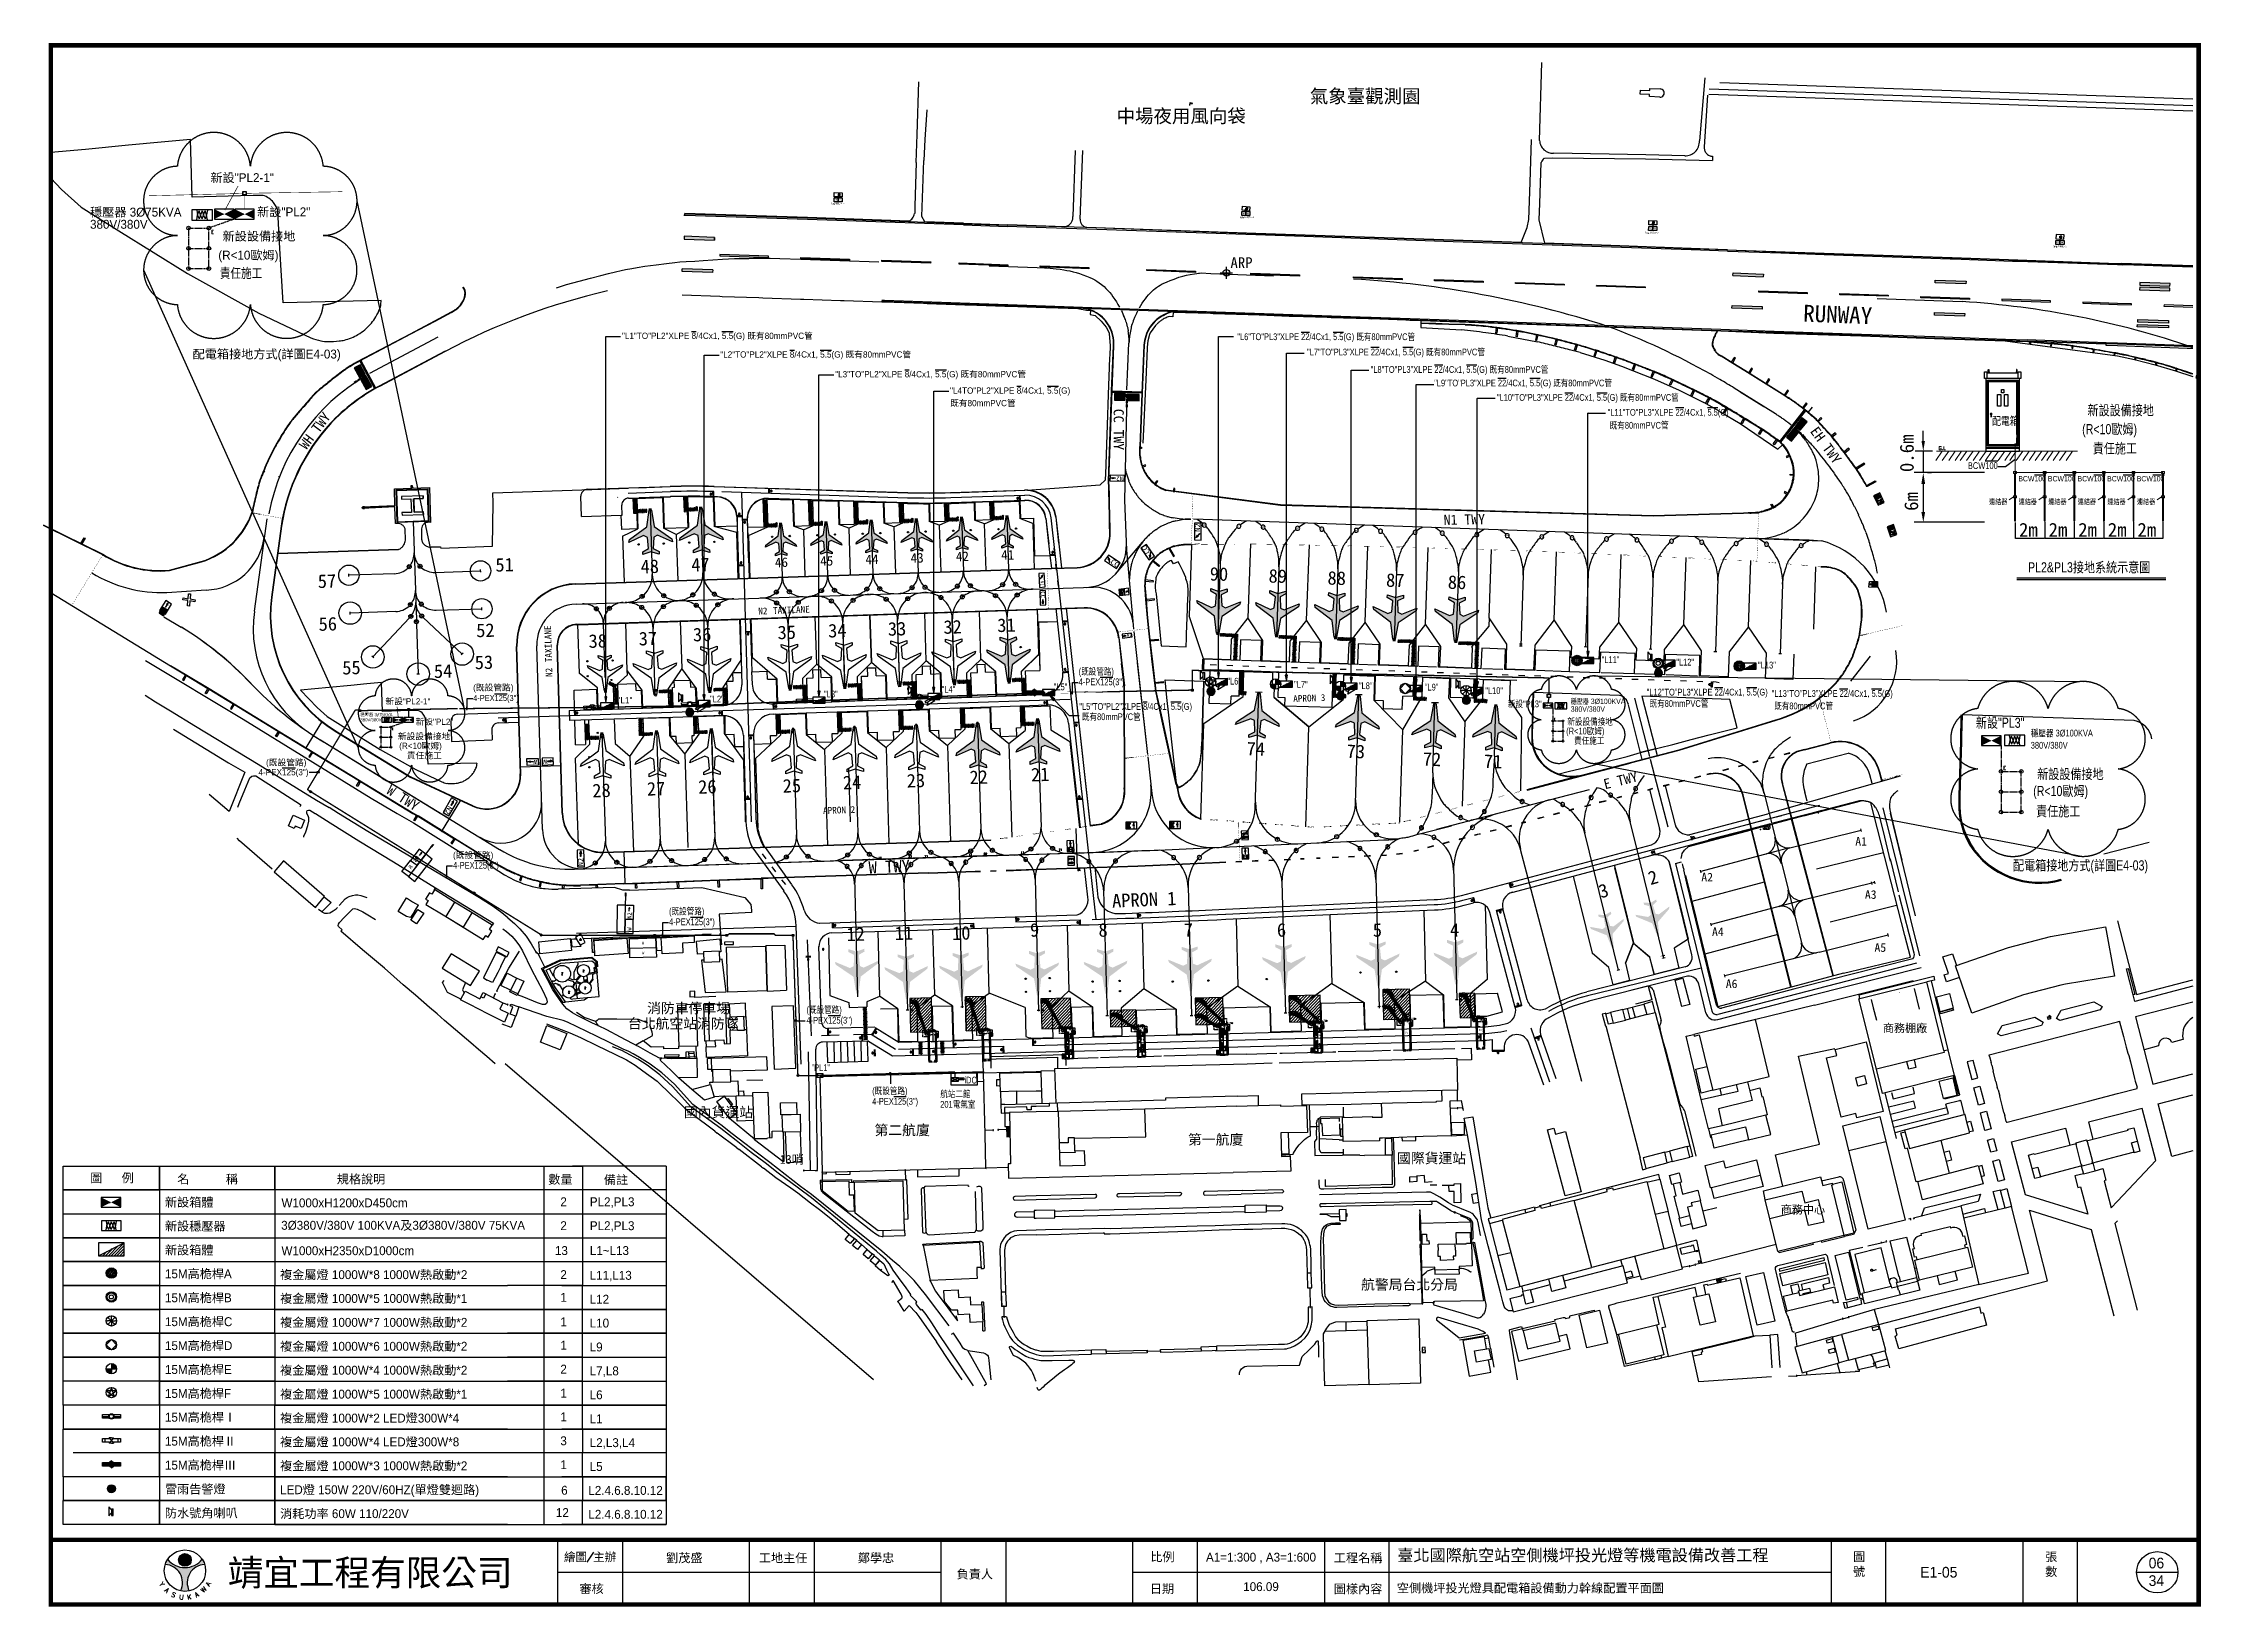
# Model space of a CAD drawing. Extents: x 71210 to 87171, y -11349 to 219.
import ezdxf
from ezdxf.enums import TextEntityAlignment as Align

# ---------------------------------------------------------------- set-up
doc = ezdxf.new("R2010")
doc.units = 0
for name, pattern in [('CENTER', [2, 1.25, -0.25, 0.25, -0.25]), ('DASHDOT2', [0.5, 0.25, -0.125, 0, -0.125]), ('DASHED', [0.75, 0.5, -0.25]), ('HIDDEN', [9.525, 6.35, -3.175]), ('HIDDEN2', [0.1875, 0.125, -0.0625])]:
    doc.linetypes.add(name, pattern=pattern)
for name, color, linetype in [('L-燈具圖', 7, 'Continuous'), ('圖框', 7, 'Continuous'), ('建築', 7, 'Continuous'), ('接地線', 3, 'HIDDEN'), ('文字', 6, 'Continuous'), ('既設手孔', 3, 'DASHED'), ('既設管線', 1, 'HIDDEN'), ('無線訊號線', 5, 'HIDDEN'), ('避雷-OUTLINE', 7, 'Continuous'), ('電氣設備', 161, 'Continuous')]:
    doc.layers.add(name, color=color, linetype=linetype)
doc.styles.add('AE', font='romans.shx', dxfattribs={"bigfont": 'chineset.shx'})
doc.styles.add('CC', font='simplex.shx', dxfattribs={"width": 0.8, "bigfont": 'chineset.shx'})
doc.styles.add('CHINA', font='SIMPLEX.shx', dxfattribs={"width": 0.8, "bigfont": 'china.shx'})
doc.styles.add('ChinaText', font='')
doc.styles.add('DAY', font='txt.shx', dxfattribs={"height": 1, "bigfont": 'chineset.shx'})
doc.styles.add('E1', font='romans.shx', dxfattribs={"width": 0.8})
doc.styles.add('ED_TEXT', font='ROMANS', dxfattribs={"width": 0.8, "bigfont": 'LCHINA'})
doc.styles.add('LMP', font='SIMPLEX.shx', dxfattribs={"width": 0.8, "bigfont": 'lmp.shx'})
doc.styles.add('PTELEV', font='simplex.shx')
doc.styles.add('PTNAME', font='simplex.shx', dxfattribs={"bigfont": 'chineset.shx'})
doc.styles.add('SDANDARD', font='txt')
doc.styles.add('simplex', font='')
doc.styles.add('STYLE1', font='')
doc.styles.add('TC_T1', font='romanc.shx', dxfattribs={"width": 0.8, "bigfont": '@chineset.shx'})
doc.styles.add('型式1', font='complex.shx', dxfattribs={"bigfont": 'whgtxt.shx'})
doc.styles.add('新細明體', font='')
doc.styles.add('細明體', font='')
doc.styles.get('ChinaText').set_extended_font_data('新細明體')
doc.styles.get('simplex').set_extended_font_data('PMingLiU')
doc.styles.get('STYLE1').set_extended_font_data('MingLiU')
doc.styles.get('新細明體').set_extended_font_data('新細明體')
doc.styles.get('細明體').set_extended_font_data('細明體')
doc.dimstyles.new('ISO-25', dxfattribs={"dimtxt": 50, "dimasz": 2.5, "dimexe": 1.25, "dimexo": 0.625, "dimtad": 1, "dimtxsty": 'Standard', "dimcen": 2.5, "dimadec": 0, "dimazin": 0, "dimtfac": 1, "dimtmove": 0, "dimatfit": 3, "dimfxl": 1, "dimarcsym": 0})

# ---------------------------------------------------------------- blocks, each defined once
blk = doc.blocks.new('GN02D2D')
at = {"color": 0, "linetype": 'ByBlock'}
for p, q in [((-300, 0), (300, 300)), ((-300, 300), (-300, 0)), ((300, 300), (-300, 300)), ((-300, 0), (300, 0)), ((-269, 0), (-237, 31)), ((-202, 0), (-105, 98)), ((-136, 0), (28, 164)), ((-70, 0), (161, 230)), ((-3, 0), (293, 297)), ((63, 0), (300, 237)), ((129, 0), (300, 171)), ((195, 0), (300, 105)), ((262, 0), (300, 38)), ((300, 0), (300, 300))]:
    blk.add_line(p, q, dxfattribs=at)
blk.add_point((0, 150), dxfattribs=at)
at = {"color": 0, "linetype": 'ByBlock', "style": 'AE', "flags": 1}
blk.add_attdef('KENCAD', (0, 0), '', height=1, dxfattribs=at)
blk = doc.blocks.new('GN03D2D')
at = {"color": 0, "linetype": 'ByBlock'}
for p, q in [((-300, 300), (-300, 0)), ((-300, 0), (300, 300)), ((-300, 300), (300, 0)), ((300, 300), (-300, 300)), ((-300, 0), (300, 0)), ((300, 0), (300, 300))]:
    blk.add_line(p, q, dxfattribs=at)
blk.add_point((0, 150), dxfattribs=at)
at = {"color": 0, "linetype": 'ByBlock', "style": 'AE', "flags": 1}
blk.add_attdef('KENCAD', (0, 150), '', height=1, dxfattribs=at)
blk = doc.blocks.new('GN04D2D')
at = {"color": 0, "linetype": 'ByBlock'}
for p, q in [((-300, 300), (-300, 0)), ((300, 300), (-300, 300)), ((-300, 0), (300, 0)), ((300, 0), (300, 300))]:
    blk.add_line(p, q, dxfattribs=at)
blk.add_point((41, 151), dxfattribs=at)
for points in [[(-300, 0), (-300, 300), (0, 150)], [(300, 0), (300, 300), (0, 150)]]:
    blk.add_solid(points, dxfattribs=at)
at = {"color": 0, "linetype": 'ByBlock', "style": 'AE', "flags": 1}
blk.add_attdef('KENCAD', (0, 0), '', height=1, dxfattribs=at)
blk = doc.blocks.new('95119')
for p, q in [((0.5, 0.5), (-0.5, 0.5)), ((-0.5, 0.5), (-0.5, -0.5)), ((-0.3, 0.3), (0.1, 0.3)), ((-0.2, -0.4), (-0.2, 0.3)), ((0.5, -0.5), (0.5, 0.5)), ((-0.5, -0.5), (0.5, -0.5)), ((0.1, -0.4), (-0.3, -0.4))]:
    blk.add_line(p, q)
blk.add_arc((-0.1, 0), 0.382, 303.0105, 56.9895)
blk = doc.blocks.new('L-10M高桅桿A')
at = {"layer": 'L-燈具圖', "color": 3}
for p, q in [((-6.1, 0), (-1.8, 0)), ((1.8, 0), (6.1, 0))]:
    blk.add_line(p, q, dxfattribs=at)
at = {"layer": 'L-燈具圖', "color": 3, "elevation": 0}
for points in [[(-1.4, -1.2), (-6.1, -1.2), (-6.1, 1.2), (-1.4, 1.2)], [(1.4, 1.2), (6.1, 1.2), (6.1, -1.2), (1.4, -1.2)]]:
    blk.add_lwpolyline(points, dxfattribs=at)
at = {"layer": 'L-燈具圖', "color": 3}
for radius in [1.84, 1.38]:
    blk.add_circle((0, 0), radius, dxfattribs=at)
blk = doc.blocks.new('L-防水號角喇叭')
at = {"layer": 'L-燈具圖', "color": 6, "ltscale": 1000}
for p, q in [((-19, 39), (0, 18)), ((-19, 39), (-19, -27)), ((0, 24), (0, -24)), ((0, 24), (14, 24)), ((14, -24), (14, 24)), ((-19, -27), (0, -6)), ((0, -24), (14, -24))]:
    blk.add_line(p, q, dxfattribs=at)
blk = doc.blocks.new('L-10M高桅桿C')
at = {"layer": 'L-燈具圖', "ltscale": 1000}
h = blk.add_hatch(dxfattribs=at)
h.set_pattern_fill('ANSI31', color=31, style=0)
h.paths.add_polyline_path([(-67, -13), (-67, 13), (-15, 13), (0, 25), (15, 13), (67, 13), (67, -13), (15, -13), (0, -25), (-15, -13)])
at = {"layer": 'L-燈具圖', "color": 31, "ltscale": 1000}
for p, q in [((0, 25), (-15, 13)), ((0, 25), (15, 13)), ((0, -25), (-15, -13)), ((0, -25), (15, -13))]:
    blk.add_line(p, q, dxfattribs=at)
at = {"layer": 'L-燈具圖', "color": 31}
for points in [[(-15, -13), (-67, -13), (-67, 13), (-15, 13)], [(15, 13), (67, 13), (67, -13), (15, -13)]]:
    blk.add_lwpolyline(points, dxfattribs=at)
blk = doc.blocks.new('L-15M環架高桅桿A')
at = {"layer": 'L-燈具圖', "color": 211}
for radius in [3.49, 2.88, 2.2, 1.54, 0.678]:
    blk.add_circle((0, 0), radius, dxfattribs=at)
blk = doc.blocks.new('L-15M環架高桅桿C')
at = {"layer": 'L-燈具圖', "color": 4}
for p, q in [((-3.5, 0), (-2.7, 0)), ((0, 0), (-2.7, 0)), ((-2.5, 2.5), (-1.9, 1.9)), ((0, 0), (-1.9, 1.9)), ((0, 0), (-1.9, -1.9)), ((0, 3.5), (0, 2.7)), ((0, 0), (0, 2.7)), ((0, 0), (1.9, 1.9)), ((0, 0), (2.7, 0)), ((0, 0), (0, -2.7)), ((0, 0), (1.9, -1.9)), ((2.5, 2.5), (1.9, 1.9)), ((3.5, 0), (2.7, 0)), ((-2.5, -2.5), (-1.9, -1.9)), ((0, -3.5), (0, -2.7)), ((2.5, -2.5), (1.9, -1.9))]:
    blk.add_line(p, q, dxfattribs=at)
blk.add_circle((0, 0), 3.49, dxfattribs=at)
blk = doc.blocks.new('L-15M環架高桅桿D')
at = {"layer": 'L-燈具圖', "color": 30}
for p, q in [((0, 3.5), (-3.5, 0)), ((-3.5, 0), (0, -3.5)), ((-3.5, 0), (0, -3.5)), ((3.5, 0), (0, 3.5)), ((0, -3.5), (3.5, 0)), ((0, -3.5), (3.5, 0))]:
    blk.add_line(p, q, dxfattribs=at)
blk.add_circle((0, 0), 3.49, dxfattribs=at)
blk = doc.blocks.new('L-15M環架高桅桿E')
at = {"layer": 'L-燈具圖', "ltscale": 1000}
h = blk.add_hatch(color=152, dxfattribs=at)
h.paths.add_polyline_path([(0, 38, -0.414214), (38, 0), (0, 0)])
h.paths.add_polyline_path([(-38, 0), (0, 0), (0, -38, -0.414214)])
at = {"layer": 'L-燈具圖', "color": 152, "ltscale": 1000}
for p, q in [((-38, 0), (38, 0)), ((0, 38), (0, -38))]:
    blk.add_line(p, q, dxfattribs=at)
at = {"layer": 'L-燈具圖', "color": 152}
blk.add_circle((0, 0), 38.3, dxfattribs=at)
blk = doc.blocks.new('L-15M環架高桅桿F')
at = {"layer": 'L-燈具圖', "color": 55, "ltscale": 1000}
for p, q in [((36, 12), (-36, 12)), ((-36, 12), (23, -31)), ((0, 38), (-23, -31)), ((-23, -31), (36, 12)), ((23, -31), (0, 38))]:
    blk.add_line(p, q, dxfattribs=at)
at = {"layer": 'L-燈具圖', "color": 55}
blk.add_circle((0, 0), 38.3, dxfattribs=at)
blk = doc.blocks.new('L-雷雨警示燈')
at = {"layer": 'L-燈具圖', "color": 87, "ltscale": 1000}
for p in [(-28, 9), (-24, 17), (-17, 24), (-17, -24), (-9, 28), (-9, -28), (0, 30), (9, 28), (17, 24), (24, 17), (28, 9), (0, -30), (9, -28), (28, -9), (-30, 0), (-28, -9), (-24, -17), (17, -24), (24, -17), (30, 0)]:
    blk.add_line(p, (0, 0), dxfattribs=at)
blk.add_circle((0, 0), 29.7, dxfattribs=at)
blk = doc.blocks.new('L-15M環架高桅桿B')
at = {"layer": 'L-燈具圖'}
h = blk.add_hatch(color=2, dxfattribs=at)
h.paths.add_polyline_path([(-3.5, 0, -0.198912), (-2.5, 2.5), (-1.9, 1.9, 0.198912), (-2.7, 0)])
h.paths.add_polyline_path([(1.9, -1.9, 0.198912), (2.7, 0), (3.5, 0, -0.198912), (2.5, -2.5)])
h.paths.add_polyline_path([(0, 3.5, -0.198912), (2.5, 2.5), (1.9, 1.9, 0.198912), (0, 2.7)])
h.paths.add_polyline_path([(-2.5, -2.5), (-1.9, -1.9, 0.198912), (0, -2.7), (0, -3.5, -0.198912)])
at = {"layer": 'L-燈具圖', "color": 2}
for p, q in [((-3.5, 0), (-2.7, 0)), ((-2.5, 2.5), (-1.9, 1.9)), ((0, 3.5), (0, 2.7)), ((2.5, 2.5), (1.9, 1.9)), ((3.5, 0), (2.7, 0)), ((-2.5, -2.5), (-1.9, -1.9)), ((0, -3.5), (0, -2.7)), ((2.5, -2.5), (1.9, -1.9))]:
    blk.add_line(p, q, dxfattribs=at)
for radius in [3.49, 2.74, 1.38]:
    blk.add_circle((0, 0), radius, dxfattribs=at)
blk = doc.blocks.new('L-15M高桅桿Ⅰ')
at = {"layer": 'L-燈具圖', "color": 3}
for p, q in [((-6.1, 0), (-1.8, 0)), ((-6.1, 0), (-1.8, 0)), ((1.8, 0), (6.1, 0)), ((1.8, 0), (6.1, 0))]:
    blk.add_line(p, q, dxfattribs=at)
at = {"layer": 'L-燈具圖', "color": 3, "elevation": 0}
for points in [[(-1.4, -1.2), (-6.1, -1.2), (-6.1, 1.2), (-1.4, 1.2)], [(-1.4, -1.2), (-6.1, -1.2), (-6.1, 1.2), (-1.4, 1.2)], [(1.4, 1.2), (6.1, 1.2), (6.1, -1.2), (1.4, -1.2)], [(1.4, 1.2), (6.1, 1.2), (6.1, -1.2), (1.4, -1.2)]]:
    blk.add_lwpolyline(points, dxfattribs=at)
at = {"layer": 'L-燈具圖', "color": 3}
for radius in [1.84, 1.84, 1.38, 1.38]:
    blk.add_circle((0, 0), radius, dxfattribs=at)
blk = doc.blocks.new('L-15M高桅桿Ⅱ')
at = {"layer": 'L-燈具圖', "color": 190}
for p, q in [((-4.4, 1.2, 3.9), (-4.4, -1.2, 3.9)), ((-4.4, 1.2, 3.9), (-4.4, -1.2, 3.9)), ((0, 1.8), (-1.4, 1.8)), ((-1.4, 1.2), (-1.4, 1.8)), ((1.4, 1.8), (-1.4, -1.8)), ((-1.4, 1.8), (1.4, -1.8)), ((0, 1.8), (-1.4, 1.8)), ((-1.4, 1.2), (-1.4, 1.8)), ((1.4, 1.8), (-1.4, -1.8)), ((-1.4, 1.8), (1.4, -1.8)), ((0, 1.8), (1.4, 1.8)), ((0, 1.8), (1.4, 1.8)), ((1.4, 1.2), (1.4, 1.8)), ((1.4, 1.2), (1.4, 1.8)), ((4.4, 1.2, 3.9), (4.4, -1.2, 3.9)), ((4.4, 1.2, 3.9), (4.4, -1.2, 3.9)), ((-1.4, -1.2), (-1.4, -1.8)), ((-1.4, -1.2), (-1.4, -1.8)), ((0, -1.8), (-1.4, -1.8)), ((0, -1.8), (-1.4, -1.8)), ((0, -1.8), (1.4, -1.8)), ((0, -1.8), (1.4, -1.8)), ((1.4, -1.2), (1.4, -1.8)), ((1.4, -1.2), (1.4, -1.8))]:
    blk.add_line(p, q, dxfattribs=at)
at = {"layer": 'L-燈具圖', "color": 190, "elevation": 0}
for points in [[(-1.4, -1.2), (-6.1, -1.2), (-6.1, 1.2), (-1.4, 1.2)], [(-1.4, -1.2), (-6.1, -1.2), (-6.1, 1.2), (-1.4, 1.2)], [(1.4, 1.2), (6.1, 1.2), (6.1, -1.2), (1.4, -1.2)], [(1.4, 1.2), (6.1, 1.2), (6.1, -1.2), (1.4, -1.2)]]:
    blk.add_lwpolyline(points, dxfattribs=at)
blk = doc.blocks.new('L-15M高桅桿Ⅲ')
at = {"layer": 'L-燈具圖', "ltscale": 1000}
h = blk.add_hatch(dxfattribs=at)
h.set_pattern_fill('ANSI31', color=31, style=0)
h.paths.add_polyline_path([(-67, -13), (-67, 13), (-15, 13), (0, 25), (15, 13), (67, 13), (67, -13), (15, -13), (0, -25), (-15, -13)])
at = {"layer": 'L-燈具圖', "color": 31, "ltscale": 1000}
for p, q in [((0, 25), (-15, 13)), ((0, 25), (15, 13)), ((0, -25), (-15, -13)), ((0, -25), (15, -13))]:
    blk.add_line(p, q, dxfattribs=at)
at = {"layer": 'L-燈具圖', "color": 31}
for points in [[(-15, -13), (-67, -13), (-67, 13), (-15, 13)], [(15, 13), (67, 13), (67, -13), (15, -13)]]:
    blk.add_lwpolyline(points, dxfattribs=at)
blk = doc.blocks.new('J-04')
for points in [[(-20, 0), (-20, 9, -0.414214), (-14, 15), (-10, 15), (-10, 84, -0.414214), (-4, 90), (4, 90, -0.414214), (10, 84), (10, 15), (14, 15, -0.414214), (20, 9), (20, 0)], [(-15, 10), (-15, 19, -0.414214), (-9, 25), (9, 25, -0.414214), (15, 19), (15, 10)]]:
    blk.add_lwpolyline(points, format="xyb")
blk.add_lwpolyline([(-20, 10), (20, 10)])
blk = doc.blocks.new('KEY6')
for points in [[(0, 50), (-4, 50), (-12, 12), (0, -75), (12, 12), (4, 50), (0, 50), (0, -75)], [(-12, 12), (0, 0), (12, 12)]]:
    blk.add_lwpolyline(points)
for start, end in [(106.00436, 248.46202), (291.53798, 73.99564)]:
    blk.add_arc((0, 12), 25, start, end)
blk = doc.blocks.new('GF07D2D')
at = {"color": 0, "linetype": 'ByBlock'}
for p, q in [((-588, 509), (-504, 9)), ((-504, 9), (-338, 424)), ((-171, 9), (-338, 424)), ((-4, 424), (-171, 9)), ((-4, 424), (162, 9)), ((162, 9), (329, 424)), ((496, 9), (329, 424)), ((579, 509), (496, 9)), ((-588, -541), (-504, -41)), ((-504, -41), (-338, -456)), ((-171, -41), (-338, -456)), ((-4, -456), (-171, -41)), ((-4, -456), (162, -41)), ((162, -41), (329, -456)), ((496, -41), (329, -456)), ((579, -541), (496, -41))]:
    blk.add_line(p, q, dxfattribs=at)
at = {"color": 0, "linetype": 'ByBlock', "style": 'AE', "flags": 1}
blk.add_attdef('KENCAD', (0, 0), '', height=1, dxfattribs=at)

msp = doc.modelspace()

# ---------------------------------------------------------------- hatches: boundary and pattern name
h = msp.add_hatch(color=256)
h.paths.add_polyline_path([(79697, -220), (79696, -219), (79694, -227), (79696, -227)])
h.paths.add_polyline_path([(79701, -221), (79699, -221), (79698, -227), (79699, -227), (79700, -227)])
h.paths.add_polyline_path([(79705, -223), (79703, -222), (79702, -227), (79704, -227)])
h.paths.add_polyline_path([(79709, -225), (79707, -224), (79706, -227), (79708, -227)])
h.paths.add_polyline_path([(79712, -226), (79710, -225), (79710, -227), (79712, -227)])
at = {"layer": 'L-燈具圖'}
h = msp.add_hatch(color=256, dxfattribs=at)
h.paths.add_polyline_path([(83119, -4369, -0.198912), (83130, -4342), (83136, -4347, 0.198912), (83127, -4369)])
h.paths.add_polyline_path([(83178, -4390, 0.198912), (83187, -4369), (83195, -4369, -0.198912), (83184, -4396)])
h.paths.add_polyline_path([(83157, -4330, -0.198912), (83184, -4342), (83178, -4347, 0.198912), (83157, -4339)])
h.paths.add_polyline_path([(83130, -4396), (83136, -4390, 0.198912), (83157, -4399), (83157, -4407, -0.198912)])
at = {"layer": '圖框'}
for points in [[(72404, -11035, 0.070417), (72386, -10996, -0.48389), (72131, -10996, 0.070417), (72113, -11035, -0.542719), (72226, -11231, 0.107075), (72291, -11231, -0.542719)], [(72212, -11001, 1), (72305, -11001, 1)]]:
    msp.add_hatch(color=256, dxfattribs=at).paths.add_polyline_path(points)
at = {"layer": '建築', "ltscale": 1000}
for points in [[(76176, -1238), (76177, -1218), (75952, -1210), (75951, -1230)], [(76216, -1345), (76215, -1354), (76576, -1367), (76576, -1358)], [(77176, -1388), (77176, -1379), (76816, -1366), (76815, -1375)], [(77775, -1408), (77776, -1399), (77415, -1387), (77415, -1397)], [(78345, -1429), (78346, -1420), (77986, -1407), (77985, -1416)], [(78585, -1428), (78585, -1437), (78946, -1450), (78946, -1441)], [(76162, -1478), (76163, -1458), (75938, -1450), (75937, -1470)], [(79734, -1477), (79734, -1468), (79375, -1456), (79374, -1464)], [(80503, -1504), (80504, -1495), (80144, -1483), (80144, -1492)], [(80903, -1509), (80903, -1518), (81263, -1531), (81263, -1522)], [(79716, -3185), (79713, -3185), (79712, -3194, -0.00065), (79714, -3194), (79715, -3194)], [(79717, -3131), (79714, -3131), (79714, -3140, -0.00065), (79716, -3140), (79717, -3140)], [(79717, -3149), (79714, -3149), (79714, -3158, -0.00065), (79715, -3158), (79717, -3158)], [(75700, -3225), (75710, -3235), (75730, -3357), (75860, -3448), (75866, -3469), (75755, -3422), (75727, -3436), (75723, -3519), (75766, -3541), (75766, -3562), (75706, -3543), (75646, -3564), (75646, -3543), (75688, -3519), (75681, -3437), (75652, -3424), (75543, -3474), (75548, -3453), (75676, -3358), (75692, -3235)], [(76074, -3213), (76084, -3223), (76104, -3345), (76235, -3435), (76241, -3456), (76130, -3410), (76102, -3423), (76097, -3506), (76140, -3529), (76141, -3550), (76080, -3531), (76021, -3551), (76021, -3531), (76063, -3507), (76056, -3424), (76027, -3412), (75918, -3461), (75923, -3440), (76051, -3346), (76067, -3223)], [(76665, -3332), (76672, -3338), (76686, -3426), (76779, -3490), (76783, -3505), (76704, -3472), (76684, -3482), (76681, -3541), (76712, -3557), (76712, -3571), (76669, -3558), (76627, -3573), (76627, -3558), (76657, -3541), (76652, -3482), (76631, -3473), (76553, -3509), (76557, -3494), (76648, -3426), (76660, -3339)], [(77000, -3321), (77007, -3327), (77021, -3415), (77114, -3479), (77118, -3494), (77039, -3461), (77019, -3471), (77016, -3530), (77047, -3546), (77047, -3560), (77004, -3547), (76962, -3562), (76961, -3547), (76991, -3530), (76986, -3471), (76966, -3462), (76888, -3498), (76892, -3483), (76983, -3415), (76994, -3328)], [(77335, -3310), (77342, -3316), (77356, -3404), (77449, -3468), (77453, -3483), (77374, -3450), (77354, -3460), (77351, -3519), (77381, -3535), (77382, -3549), (77339, -3536), (77296, -3551), (77296, -3536), (77326, -3519), (77321, -3460), (77301, -3451), (77223, -3487), (77227, -3472), (77318, -3404), (77329, -3317)], [(77669, -3299), (77676, -3305), (77691, -3393), (77784, -3457), (77788, -3472), (77709, -3439), (77689, -3449), (77686, -3508), (77716, -3524), (77716, -3538), (77674, -3525), (77631, -3540), (77631, -3525), (77661, -3508), (77656, -3449), (77636, -3440), (77558, -3476), (77562, -3461), (77652, -3393), (77664, -3306)], [(78004, -3288), (78011, -3294), (78026, -3382), (78118, -3446), (78123, -3461), (78044, -3428), (78024, -3438), (78020, -3497), (78051, -3513), (78051, -3527), (78008, -3514), (77966, -3529), (77966, -3514), (77996, -3497), (77991, -3438), (77971, -3429), (77893, -3465), (77897, -3450), (77987, -3382), (77999, -3295)], [(78339, -3277), (78346, -3283), (78360, -3371), (78453, -3435), (78457, -3450), (78379, -3417), (78358, -3427), (78355, -3486), (78386, -3502), (78386, -3516), (78343, -3503), (78301, -3518), (78301, -3503), (78331, -3486), (78326, -3427), (78305, -3418), (78228, -3454), (78231, -3439), (78322, -3371), (78334, -3284)], [(79711, -3329), (79708, -3329), (79708, -3338, -0.00065), (79709, -3338), (79711, -3338)], [(79712, -3293), (79709, -3293), (79709, -3302, -0.00065), (79710, -3302), (79712, -3302)], [(79713, -3257), (79710, -3257), (79710, -3266, -0.00065), (79712, -3266), (79713, -3266)], [(79715, -3221), (79712, -3221), (79711, -3230, -0.00065), (79713, -3230), (79714, -3230)], [(83898, -3349), (83895, -3349), (83894, -3358, -0.00065), (83896, -3358), (83897, -3358)], [(83899, -3313), (83896, -3313), (83896, -3322, -0.00065), (83897, -3322), (83899, -3322)], [(83901, -3260), (83898, -3259), (83897, -3268, -0.00065), (83899, -3268), (83900, -3269)], [(83900, -3277), (83897, -3277), (83897, -3286, -0.00065), (83898, -3286), (83900, -3286)], [(79710, -3365), (79707, -3365), (79706, -3374, -0.00065), (79708, -3374), (79709, -3374)], [(83893, -3493), (83890, -3493), (83890, -3502, -0.00065), (83891, -3502), (83893, -3502)], [(83894, -3457), (83891, -3457), (83891, -3466, -0.00065), (83892, -3466), (83894, -3466)], [(83895, -3421), (83892, -3421), (83892, -3430, -0.00065), (83893, -3430), (83895, -3430)], [(83896, -3385), (83893, -3385), (83893, -3394, -0.00065), (83895, -3394), (83896, -3394)], [(79899, -4155), (79890, -4145), (79876, -4021), (79750, -3925), (79745, -3904), (79853, -3955), (79882, -3943), (79890, -3860), (79848, -3836), (79849, -3815), (79908, -3837), (79969, -3819), (79968, -3840), (79925, -3862), (79928, -3944), (79956, -3958), (80067, -3914), (80061, -3935), (79929, -4023), (79907, -4145)], [(80334, -4170), (80325, -4160), (80310, -4036), (80185, -3940), (80180, -3919), (80288, -3970), (80317, -3958), (80325, -3876), (80283, -3851), (80284, -3830), (80343, -3852), (80404, -3834), (80403, -3855), (80360, -3877), (80363, -3960), (80391, -3974), (80502, -3929), (80496, -3950), (80364, -4038), (80342, -4160)], [(80770, -4185), (80761, -4175), (80746, -4052), (80620, -3955), (80616, -3934), (80724, -3985), (80753, -3973), (80761, -3891), (80719, -3866), (80720, -3846), (80779, -3867), (80840, -3850), (80839, -3870), (80796, -3892), (80799, -3975), (80827, -3989), (80938, -3944), (80932, -3965), (80800, -4053), (80778, -4176)], [(81204, -4201), (81194, -4190), (81180, -4067), (81054, -3971), (81049, -3949), (81158, -4001), (81187, -3989), (81195, -3906), (81153, -3882), (81154, -3861), (81213, -3882), (81273, -3865), (81273, -3886), (81229, -3907), (81232, -3990), (81260, -4004), (81372, -3960), (81366, -3981), (81234, -4069), (81212, -4191)], [(81660, -4216), (81651, -4206), (81636, -4082), (81510, -3986), (81506, -3965), (81614, -4016), (81643, -4004), (81651, -3922), (81609, -3897), (81610, -3876), (81669, -3898), (81730, -3880), (81729, -3901), (81686, -3923), (81689, -4006), (81717, -4019), (81828, -3975), (81822, -3996), (81690, -4084), (81668, -4206)], [(78356, -4513), (78346, -4503), (78326, -4381), (78195, -4290), (78190, -4269), (78300, -4316), (78328, -4302), (78333, -4219), (78290, -4197), (78290, -4176), (78350, -4195), (78409, -4174), (78410, -4195), (78367, -4219), (78374, -4301), (78403, -4314), (78512, -4264), (78507, -4285), (78379, -4380), (78363, -4503)], [(80203, -4583), (80212, -4594), (80224, -4717), (80349, -4815), (80353, -4837), (80246, -4784), (80217, -4795), (80207, -4878), (80249, -4903), (80248, -4923), (80189, -4901), (80128, -4918), (80129, -4897), (80173, -4876), (80171, -4793), (80143, -4779), (80031, -4821), (80038, -4801), (80171, -4715), (80195, -4593)], [(80943, -4602), (80952, -4612), (80964, -4736), (81089, -4834), (81093, -4856), (80986, -4802), (80957, -4814), (80947, -4896), (80988, -4922), (80987, -4942), (80929, -4920), (80868, -4937), (80869, -4916), (80912, -4895), (80911, -4812), (80883, -4798), (80771, -4840), (80777, -4820), (80911, -4733), (80934, -4612)], [(74609, -4787), (74609, -4792), (74613, -4795), (74618, -4795), (74621, -4791), (74621, -4787), (74617, -4783), (74612, -4783)], [(74627, -4771), (74633, -4771), (74634, -4808), (74628, -4808)], [(75141, -4718), (75147, -4718), (75148, -4754), (75142, -4754)], [(78566, -4779), (78576, -4788), (78596, -4911), (78726, -5001), (78732, -5022), (78621, -4976), (78593, -4989), (78589, -5072), (78632, -5095), (78632, -5115), (78572, -5097), (78512, -5117), (78512, -5096), (78554, -5073), (78547, -4990), (78519, -4978), (78409, -5027), (78415, -5006), (78542, -4912), (78558, -4789)], [(81506, -4661), (81515, -4671), (81528, -4794), (81652, -4893), (81657, -4914), (81549, -4861), (81520, -4872), (81510, -4955), (81552, -4980), (81551, -5001), (81492, -4978), (81431, -4995), (81432, -4974), (81476, -4953), (81474, -4870), (81446, -4856), (81334, -4899), (81341, -4878), (81474, -4792), (81498, -4670)], [(81957, -4676), (81966, -4686), (81979, -4810), (82103, -4908), (82108, -4929), (82000, -4876), (81971, -4888), (81962, -4970), (82003, -4995), (82002, -5016), (81943, -4994), (81882, -5011), (81883, -4990), (81927, -4969), (81925, -4886), (81898, -4872), (81785, -4914), (81792, -4894), (81925, -4807), (81949, -4686)], [(78121, -4804), (78131, -4814), (78151, -4936), (78282, -5027), (78288, -5048), (78177, -5001), (78149, -5015), (78144, -5097), (78187, -5120), (78188, -5141), (78127, -5122), (78068, -5143), (78067, -5122), (78110, -5098), (78103, -5015), (78074, -5003), (77965, -5053), (77970, -5031), (78098, -4937), (78114, -4814)], [(82602, -5198), (82602, -5197, -0.02048), (82577, -5203), (82474, -5230), (82474, -5231)], [(82558, -5206, -0.008127), (82548, -5207), (82474, -5226), (82474, -5228)], [(79229, -5588), (79230, -5589), (79230, -5589), (79231, -5589), (79231, -5589), (79231, -5589), (79231, -5589), (79232, -5589), (79232, -5589), (79233, -5589), (79233, -5588), (79234, -5588), (79234, -5586), (79235, -5585), (79235, -5584), (79236, -5582), (79236, -5581), (79233, -5579), (79233, -5579), (79233, -5579), (79233, -5580), (79233, -5580), (79233, -5580), (79233, -5581), (79233, -5581), (79233, -5581), (79233, -5582), (79233, -5582), (79232, -5582), (79232, -5583), (79232, -5583), (79232, -5583), (79231, -5583), (79231, -5583), (79230, -5583), (79230, -5583), (79230, -5582), (79230, -5582), (79229, -5581), (79229, -5580), (79229, -5580), (79229, -5578), (79229, -5577), (79228, -5575), (79228, -5574), (79228, -5572), (79228, -5570), (79228, -5568), (79228, -5567), (79228, -5566), (79228, -5565), (79228, -5564), (79228, -5563), (79229, -5562), (79229, -5561), (79229, -5560), (79229, -5560), (79229, -5559), (79229, -5558), (79229, -5557), (79230, -5557), (79230, -5556), (79231, -5556), (79231, -5555), (79231, -5555), (79232, -5555), (79232, -5556), (79232, -5556), (79233, -5556), (79233, -5557), (79233, -5557), (79233, -5558), (79233, -5558), (79233, -5558), (79233, -5559), (79233, -5559), (79236, -5558), (79236, -5558), (79236, -5557), (79236, -5556), (79236, -5555), (79236, -5554), (79235, -5553), (79235, -5553), (79234, -5552), (79234, -5551), (79234, -5551), (79233, -5550), (79233, -5550), (79232, -5550), (79232, -5549), (79231, -5549), (79231, -5549), (79230, -5549), (79230, -5550), (79230, -5550), (79229, -5551), (79228, -5551), (79228, -5552), (79228, -5553), (79227, -5554), (79227, -5554), (79227, -5555), (79226, -5557), (79226, -5558), (79226, -5559), (79226, -5561), (79225, -5562), (79225, -5563), (79225, -5565), (79225, -5567), (79225, -5568), (79225, -5569), (79225, -5570), (79225, -5571), (79225, -5573), (79225, -5574), (79225, -5575), (79225, -5576), (79226, -5578), (79226, -5580), (79226, -5582), (79227, -5583), (79227, -5584), (79227, -5584), (79227, -5585), (79227, -5585), (79228, -5586), (79228, -5587), (79229, -5588), (79229, -5588)], [(79249, -5559), (79249, -5559), (79249, -5558), (79249, -5558), (79249, -5558), (79249, -5557), (79249, -5557), (79248, -5556), (79248, -5556), (79248, -5556), (79247, -5555), (79247, -5555), (79247, -5555), (79247, -5555), (79246, -5556), (79246, -5556), (79246, -5557), (79245, -5557), (79245, -5558), (79245, -5559), (79245, -5560), (79245, -5560), (79244, -5561), (79244, -5562), (79244, -5563), (79244, -5564), (79244, -5565), (79244, -5566), (79244, -5567), (79244, -5568), (79244, -5570), (79244, -5572), (79244, -5574), (79244, -5575), (79244, -5577), (79245, -5578), (79245, -5580), (79245, -5580), (79245, -5581), (79246, -5582), (79246, -5582), (79246, -5583), (79246, -5583), (79246, -5583), (79247, -5583), (79247, -5583), (79247, -5583), (79247, -5583), (79247, -5583), (79248, -5583), (79248, -5583), (79248, -5583), (79248, -5583), (79248, -5583), (79248, -5583), (79248, -5582), (79248, -5582), (79248, -5582), (79249, -5582), (79249, -5582), (79249, -5582), (79249, -5581), (79249, -5581), (79249, -5581), (79249, -5580), (79249, -5580), (79249, -5580), (79249, -5579), (79249, -5579), (79249, -5579), (79252, -5581), (79252, -5582), (79251, -5584), (79251, -5585), (79250, -5586), (79249, -5588), (79249, -5588), (79248, -5589), (79248, -5589), (79248, -5589), (79247, -5589), (79247, -5589), (79247, -5589), (79246, -5589), (79246, -5589), (79245, -5589), (79245, -5588), (79245, -5588), (79245, -5588), (79244, -5587), (79244, -5586), (79243, -5585), (79243, -5585), (79243, -5584), (79243, -5584), (79242, -5583), (79242, -5582), (79242, -5580), (79241, -5578), (79241, -5576), (79241, -5575), (79241, -5574), (79241, -5573), (79241, -5571), (79241, -5570), (79241, -5569), (79241, -5568), (79241, -5567), (79241, -5565), (79241, -5563), (79241, -5562), (79241, -5561), (79242, -5559), (79242, -5558), (79242, -5557), (79243, -5555), (79243, -5554), (79243, -5554), (79243, -5553), (79244, -5552), (79244, -5551), (79245, -5551), (79245, -5550), (79246, -5550), (79246, -5549), (79247, -5549), (79247, -5549), (79248, -5549), (79248, -5550), (79249, -5550), (79249, -5550), (79250, -5551), (79250, -5551), (79250, -5552), (79251, -5553), (79251, -5553), (79251, -5554), (79252, -5555), (79252, -5556), (79252, -5557), (79252, -5558), (79252, -5558)], [(79278, -5589), (79280, -5589), (79280, -5565), (79284, -5569), (79278, -5549), (79272, -5569), (79277, -5565), (79277, -5589)], [(79552, -5584), (79552, -5584), (79553, -5584), (79553, -5584), (79553, -5585), (79554, -5585), (79554, -5585), (79554, -5584), (79555, -5584), (79555, -5584), (79556, -5584), (79556, -5583), (79557, -5582), (79557, -5580), (79558, -5579), (79558, -5577), (79558, -5576), (79556, -5574), (79556, -5574), (79556, -5575), (79556, -5575), (79556, -5576), (79556, -5576), (79555, -5576), (79555, -5577), (79555, -5577), (79555, -5577), (79555, -5578), (79555, -5578), (79555, -5578), (79554, -5578), (79554, -5579), (79554, -5579), (79553, -5579), (79553, -5578), (79553, -5578), (79552, -5578), (79552, -5577), (79552, -5577), (79552, -5576), (79551, -5575), (79551, -5574), (79551, -5572), (79551, -5571), (79551, -5570), (79551, -5568), (79551, -5566), (79551, -5564), (79551, -5562), (79551, -5562), (79551, -5561), (79551, -5559), (79551, -5559), (79551, -5557), (79551, -5557), (79551, -5556), (79551, -5555), (79551, -5555), (79552, -5554), (79552, -5553), (79552, -5552), (79553, -5551), (79553, -5551), (79553, -5551), (79554, -5551), (79554, -5551), (79554, -5551), (79555, -5551), (79555, -5552), (79555, -5552), (79555, -5553), (79555, -5553), (79556, -5553), (79556, -5554), (79556, -5554), (79556, -5555), (79559, -5554), (79559, -5553), (79559, -5553), (79558, -5552), (79558, -5551), (79558, -5550), (79558, -5549), (79557, -5548), (79557, -5547), (79557, -5547), (79556, -5546), (79556, -5546), (79555, -5545), (79555, -5545), (79554, -5545), (79554, -5545), (79553, -5545), (79553, -5545), (79553, -5545), (79552, -5545), (79551, -5546), (79551, -5547), (79551, -5547), (79550, -5548), (79550, -5549), (79550, -5550), (79549, -5551), (79549, -5552), (79549, -5554), (79548, -5555), (79548, -5556), (79548, -5558), (79548, -5559), (79548, -5561), (79548, -5562), (79548, -5563), (79548, -5564), (79548, -5565), (79548, -5567), (79548, -5568), (79548, -5569), (79548, -5570), (79548, -5571), (79548, -5573), (79548, -5575), (79549, -5577), (79549, -5578), (79549, -5579), (79550, -5580), (79550, -5580), (79550, -5581), (79550, -5582), (79551, -5583), (79551, -5583), (79552, -5584)], [(79572, -5555), (79572, -5554), (79571, -5554), (79571, -5553), (79571, -5553), (79571, -5553), (79571, -5552), (79571, -5552), (79571, -5551), (79570, -5551), (79570, -5551), (79570, -5551), (79569, -5551), (79569, -5551), (79569, -5551), (79568, -5551), (79568, -5552), (79568, -5553), (79567, -5554), (79567, -5555), (79567, -5555), (79567, -5556), (79567, -5557), (79567, -5557), (79567, -5559), (79567, -5559), (79567, -5561), (79567, -5562), (79566, -5562), (79566, -5564), (79566, -5566), (79567, -5568), (79567, -5570), (79567, -5571), (79567, -5572), (79567, -5574), (79567, -5575), (79568, -5576), (79568, -5577), (79568, -5577), (79568, -5578), (79568, -5578), (79569, -5578), (79569, -5578), (79569, -5579), (79569, -5579), (79570, -5579), (79570, -5579), (79570, -5579), (79570, -5579), (79570, -5579), (79570, -5578), (79570, -5578), (79571, -5578), (79571, -5578), (79571, -5578), (79571, -5578), (79571, -5578), (79571, -5577), (79571, -5577), (79571, -5577), (79571, -5577), (79571, -5577), (79571, -5576), (79571, -5576), (79571, -5576), (79571, -5575), (79572, -5575), (79572, -5574), (79572, -5574), (79574, -5576), (79574, -5577), (79574, -5579), (79573, -5580), (79573, -5582), (79572, -5583), (79571, -5584), (79571, -5584), (79571, -5584), (79570, -5584), (79570, -5585), (79569, -5585), (79569, -5585), (79569, -5584), (79568, -5584), (79568, -5584), (79568, -5584), (79567, -5584), (79567, -5583), (79567, -5583), (79566, -5582), (79566, -5581), (79566, -5580), (79565, -5580), (79565, -5579), (79565, -5578), (79565, -5577), (79564, -5575), (79564, -5573), (79564, -5571), (79564, -5570), (79564, -5569), (79563, -5568), (79563, -5567), (79563, -5565), (79563, -5564), (79563, -5563), (79563, -5562), (79564, -5561), (79564, -5559), (79564, -5558), (79564, -5556), (79564, -5555), (79564, -5554), (79565, -5552), (79565, -5551), (79565, -5550), (79566, -5549), (79566, -5548), (79566, -5547), (79567, -5547), (79567, -5546), (79568, -5545), (79568, -5545), (79569, -5545), (79569, -5545), (79570, -5545), (79570, -5545), (79571, -5545), (79571, -5545), (79572, -5546), (79572, -5546), (79573, -5547), (79573, -5547), (79573, -5548), (79573, -5549), (79574, -5550), (79574, -5551), (79574, -5552), (79574, -5553), (79574, -5553), (79574, -5554)], [(79601, -5584), (79602, -5584), (79602, -5560), (79607, -5564), (79601, -5545), (79595, -5564), (79600, -5560), (79600, -5584)], [(80118, -5627), (80118, -5626), (80094, -5627), (80098, -5622), (80078, -5629), (80098, -5634), (80094, -5630), (80118, -5629)], [(80104, -5659), (80081, -5661), (80081, -5664), (80121, -5660), (80121, -5657), (80097, -5656), (80121, -5652), (80120, -5650), (80081, -5650), (80081, -5653), (80103, -5653), (80081, -5656), (80081, -5658)], [(80103, -5780), (80104, -5780), (80103, -5757), (80108, -5760), (80101, -5741), (80096, -5761), (80100, -5757), (80101, -5781)], [(78795, -5813), (78795, -5823), (78801, -5823), (78801, -5816), (78813, -5816), (78813, -5821), (78819, -5821), (78819, -5816), (78829, -5816), (78829, -5823), (78835, -5823), (78835, -5813)], [(78796, -5844), (78796, -5846), (78820, -5846), (78816, -5850), (78836, -5844), (78816, -5838), (78820, -5843), (78796, -5843)], [(80093, -5789), (80093, -5789), (80092, -5789), (80092, -5789), (80092, -5789), (80091, -5789), (80091, -5789), (80090, -5789), (80090, -5790), (80090, -5790), (80090, -5790), (80089, -5791), (80089, -5791), (80090, -5791), (80090, -5791), (80090, -5792), (80091, -5792), (80091, -5792), (80092, -5793), (80093, -5793), (80094, -5793), (80095, -5793), (80095, -5793), (80096, -5793), (80097, -5793), (80098, -5793), (80099, -5793), (80101, -5793), (80101, -5793), (80102, -5793), (80105, -5793), (80107, -5793), (80108, -5793), (80109, -5793), (80111, -5792), (80113, -5792), (80114, -5792), (80115, -5792), (80115, -5791), (80116, -5791), (80116, -5791), (80117, -5791), (80117, -5790), (80117, -5790), (80117, -5790), (80117, -5790), (80117, -5790), (80117, -5789), (80117, -5789), (80117, -5789), (80117, -5789), (80117, -5789), (80117, -5789), (80117, -5789), (80117, -5788), (80116, -5788), (80116, -5788), (80116, -5788), (80116, -5788), (80116, -5788), (80116, -5788), (80115, -5788), (80115, -5788), (80115, -5788), (80114, -5788), (80114, -5788), (80114, -5788), (80113, -5788), (80113, -5788), (80113, -5788), (80114, -5785), (80116, -5785), (80118, -5785), (80119, -5786), (80120, -5786), (80122, -5787), (80122, -5787), (80123, -5788), (80123, -5788), (80123, -5789), (80123, -5789), (80123, -5789), (80123, -5790), (80123, -5790), (80123, -5790), (80123, -5791), (80122, -5791), (80122, -5791), (80122, -5792), (80121, -5792), (80120, -5793), (80120, -5793), (80119, -5793), (80118, -5794), (80118, -5794), (80117, -5794), (80116, -5794), (80114, -5795), (80112, -5795), (80110, -5796), (80109, -5796), (80108, -5796), (80107, -5796), (80106, -5796), (80104, -5796), (80103, -5796), (80102, -5796), (80101, -5796), (80099, -5796), (80098, -5796), (80096, -5796), (80095, -5796), (80094, -5796), (80092, -5796), (80091, -5796), (80089, -5795), (80089, -5795), (80088, -5795), (80087, -5794), (80086, -5794), (80085, -5794), (80085, -5793), (80084, -5793), (80084, -5792), (80084, -5792), (80083, -5791), (80083, -5791), (80084, -5791), (80084, -5790), (80084, -5789), (80084, -5789), (80085, -5788), (80085, -5788), (80086, -5788), (80086, -5787), (80087, -5787), (80088, -5787), (80089, -5786), (80090, -5786), (80091, -5786), (80092, -5786), (80092, -5786)], [(80123, -5807), (80123, -5807), (80124, -5806), (80124, -5806), (80124, -5805), (80124, -5805), (80124, -5805), (80124, -5804), (80124, -5804), (80123, -5804), (80123, -5803), (80122, -5803), (80121, -5802), (80120, -5801), (80118, -5801), (80117, -5801), (80115, -5801), (80113, -5803), (80114, -5803), (80114, -5804), (80114, -5804), (80115, -5804), (80115, -5804), (80115, -5804), (80116, -5804), (80116, -5804), (80117, -5804), (80117, -5804), (80117, -5804), (80117, -5804), (80118, -5805), (80118, -5805), (80118, -5805), (80118, -5806), (80118, -5806), (80117, -5806), (80117, -5807), (80117, -5807), (80116, -5807), (80115, -5808), (80114, -5808), (80113, -5808), (80112, -5808), (80110, -5809), (80109, -5809), (80107, -5809), (80105, -5809), (80103, -5809), (80102, -5809), (80101, -5809), (80100, -5809), (80099, -5809), (80098, -5809), (80096, -5809), (80096, -5809), (80095, -5809), (80095, -5809), (80094, -5809), (80093, -5809), (80092, -5808), (80091, -5808), (80091, -5808), (80090, -5807), (80090, -5807), (80090, -5807), (80090, -5806), (80090, -5806), (80091, -5806), (80091, -5805), (80091, -5805), (80092, -5805), (80092, -5805), (80093, -5805), (80093, -5805), (80094, -5804), (80094, -5804), (80093, -5802), (80092, -5802), (80092, -5802), (80091, -5802), (80090, -5802), (80089, -5802), (80088, -5803), (80087, -5803), (80086, -5804), (80086, -5804), (80086, -5804), (80085, -5805), (80085, -5805), (80084, -5806), (80084, -5806), (80084, -5807), (80084, -5807), (80084, -5808), (80084, -5808), (80085, -5809), (80085, -5809), (80086, -5810), (80087, -5810), (80088, -5810), (80089, -5811), (80089, -5811), (80090, -5811), (80092, -5811), (80093, -5812), (80094, -5812), (80096, -5812), (80097, -5812), (80098, -5812), (80100, -5812), (80102, -5812), (80103, -5812), (80104, -5812), (80105, -5812), (80106, -5812), (80108, -5812), (80109, -5812), (80110, -5812), (80111, -5812), (80113, -5811), (80115, -5811), (80117, -5810), (80118, -5810), (80118, -5810), (80119, -5809), (80120, -5809), (80120, -5809), (80121, -5809), (80122, -5808), (80123, -5808), (80123, -5807)], [(82824, -6479), (82814, -6473), (82777, -6381), (82660, -6334), (82651, -6318), (82746, -6335), (82766, -6320), (82755, -6254), (82717, -6244), (82713, -6228), (82763, -6232), (82806, -6206), (82810, -6222), (82781, -6248), (82801, -6311), (82826, -6316), (82902, -6258), (82902, -6275), (82819, -6371), (82828, -6470)], [(83160, -6390), (83150, -6384), (83113, -6292), (82996, -6244), (82988, -6229), (83082, -6245), (83102, -6230), (83091, -6165), (83053, -6155), (83049, -6138), (83100, -6142), (83142, -6116), (83146, -6132), (83118, -6158), (83137, -6221), (83162, -6226), (83239, -6168), (83238, -6186), (83155, -6282), (83164, -6381)], [(77235, -6819), (77225, -6810), (77204, -6687), (77073, -6598), (77067, -6577), (77178, -6623), (77206, -6609), (77209, -6526), (77166, -6504), (77166, -6483), (77226, -6501), (77285, -6480), (77286, -6501), (77244, -6525), (77252, -6608), (77280, -6620), (77389, -6569), (77384, -6590), (77258, -6686), (77242, -6809)], [(77601, -6858), (77591, -6848), (77570, -6726), (77439, -6637), (77433, -6616), (77544, -6661), (77572, -6647), (77576, -6564), (77532, -6542), (77532, -6522), (77592, -6540), (77652, -6519), (77652, -6539), (77610, -6564), (77618, -6646), (77647, -6658), (77755, -6608), (77750, -6629), (77624, -6724), (77609, -6848)], [(78006, -6847), (77996, -6837), (77975, -6715), (77844, -6626), (77838, -6605), (77949, -6650), (77977, -6637), (77980, -6554), (77937, -6532), (77937, -6511), (77997, -6529), (78056, -6508), (78057, -6529), (78015, -6553), (78023, -6636), (78051, -6648), (78160, -6597), (78155, -6618), (78029, -6714), (78013, -6837)], [(78571, -6832), (78561, -6823), (78540, -6700), (78409, -6611), (78402, -6590), (78514, -6635), (78542, -6622), (78545, -6539), (78502, -6517), (78502, -6496), (78562, -6514), (78621, -6493), (78622, -6514), (78580, -6538), (78588, -6621), (78616, -6633), (78725, -6582), (78720, -6603), (78593, -6699), (78578, -6822)], [(79076, -6819), (79066, -6809), (79045, -6687), (78913, -6598), (78907, -6577), (79018, -6622), (79046, -6609), (79050, -6526), (79007, -6504), (79006, -6483), (79067, -6501), (79126, -6480), (79127, -6501), (79085, -6525), (79092, -6607), (79121, -6620), (79230, -6569), (79225, -6590), (79098, -6686), (79083, -6809)], [(79701, -6802), (79691, -6793), (79669, -6671), (79538, -6581), (79532, -6561), (79643, -6606), (79671, -6592), (79675, -6509), (79632, -6487), (79631, -6466), (79691, -6484), (79751, -6463), (79751, -6484), (79709, -6508), (79717, -6591), (79746, -6603), (79855, -6553), (79850, -6574), (79723, -6669), (79708, -6792)], [(80395, -6784), (80385, -6775), (80364, -6652), (80233, -6563), (80227, -6542), (80338, -6587), (80366, -6574), (80370, -6491), (80326, -6469), (80326, -6448), (80386, -6466), (80446, -6445), (80446, -6466), (80404, -6490), (80412, -6573), (80441, -6585), (80549, -6534), (80544, -6555), (80418, -6651), (80403, -6774)], [(81090, -6766), (81080, -6756), (81059, -6634), (80928, -6545), (80922, -6524), (81033, -6569), (81061, -6556), (81064, -6473), (81021, -6451), (81021, -6430), (81081, -6448), (81140, -6427), (81141, -6448), (81099, -6472), (81107, -6554), (81135, -6567), (81244, -6516), (81239, -6537), (81113, -6633), (81097, -6756)], [(81665, -6751), (81655, -6741), (81634, -6619), (81502, -6530), (81496, -6509), (81608, -6554), (81636, -6540), (81639, -6458), (81596, -6436), (81595, -6415), (81656, -6433), (81715, -6412), (81716, -6433), (81674, -6457), (81681, -6539), (81710, -6551), (81819, -6501), (81814, -6522), (81687, -6618), (81672, -6741)], [(77279, -6918), (77279, -6923), (77299, -6922), (77299, -6917)], [(77279, -6928), (77279, -6933), (77299, -6932), (77299, -6927)], [(77279, -6938), (77280, -6943), (77300, -6942), (77299, -6937)], [(77280, -6948), (77280, -6953), (77300, -6952), (77300, -6947)], [(77280, -6958), (77280, -6963), (77300, -6962), (77300, -6957)], [(77280, -6968), (77280, -6973), (77300, -6972), (77300, -6967)], [(77281, -6978), (77281, -6983), (77301, -6982), (77301, -6977)], [(77281, -6988), (77281, -6993), (77301, -6992), (77301, -6987)], [(77281, -6998), (77281, -7003), (77301, -7002), (77301, -6997)], [(77281, -7008), (77281, -7013), (77301, -7012), (77301, -7007)], [(77282, -7018), (77282, -7023), (77302, -7022), (77302, -7017)], [(77282, -7028), (77282, -7033), (77302, -7032), (77302, -7027)], [(77282, -7038), (77282, -7043), (77302, -7042), (77302, -7037)], [(77282, -7048), (77283, -7053), (77302, -7052), (77302, -7047)], [(77283, -7058), (77283, -7063), (77303, -7062), (77303, -7057)], [(77283, -7068), (77283, -7073), (77303, -7072), (77303, -7067)], [(77283, -7078), (77283, -7083), (77303, -7082), (77303, -7077)], [(77283, -7088), (77284, -7093), (77304, -7092), (77303, -7087)], [(77284, -7098), (77284, -7103), (77304, -7102), (77304, -7097)], [(77284, -7108), (77284, -7113), (77304, -7112), (77304, -7107)], [(77284, -7118), (77284, -7123), (77304, -7122), (77304, -7117)], [(77284, -7128), (77285, -7133), (77305, -7132), (77304, -7127)], [(77285, -7138), (77285, -7143), (77305, -7142), (77305, -7137)], [(77285, -7148), (77285, -7153), (77305, -7152), (77305, -7147)], [(77689, -7173), (77690, -7178), (77710, -7177), (77709, -7172)], [(77690, -7183), (77690, -7188), (77710, -7187), (77710, -7182)], [(77850, -7168), (77851, -7173), (77871, -7173), (77870, -7168)], [(77851, -7178), (77851, -7183), (77871, -7183), (77871, -7178)], [(77690, -7193), (77690, -7198), (77710, -7197), (77710, -7192)], [(77690, -7203), (77690, -7208), (77710, -7207), (77710, -7202)], [(77690, -7213), (77691, -7218), (77711, -7217), (77710, -7212)], [(77691, -7223), (77691, -7228), (77711, -7227), (77711, -7222)], [(77691, -7233), (77691, -7238), (77711, -7237), (77711, -7232)], [(77691, -7243), (77691, -7248), (77711, -7247), (77711, -7242)], [(77691, -7253), (77692, -7258), (77712, -7257), (77711, -7252)], [(77692, -7263), (77692, -7268), (77712, -7267), (77712, -7262)], [(77851, -7188), (77851, -7193), (77871, -7193), (77871, -7188)], [(77851, -7198), (77851, -7203), (77871, -7203), (77871, -7198)], [(77852, -7208), (77852, -7213), (77872, -7213), (77872, -7208)], [(77852, -7218), (77852, -7223), (77872, -7223), (77872, -7218)], [(77852, -7228), (77852, -7233), (77872, -7233), (77872, -7228)], [(77852, -7238), (77852, -7243), (77872, -7243), (77872, -7238)], [(77853, -7248), (77853, -7253), (77873, -7253), (77873, -7248)], [(77853, -7258), (77853, -7263), (77873, -7263), (77873, -7258)]]:
    msp.add_hatch(color=256, dxfattribs=at).paths.add_polyline_path(points)
h = msp.add_hatch(color=256, dxfattribs=at)
h.paths.add_polyline_path([(83061, -1592), (83061, -1583), (82702, -1571), (82701, -1579)])
h.paths.add_polyline_path([(82102, -1551), (82102, -1559), (82462, -1572), (82462, -1563)])
h.paths.add_polyline_path([(81503, -1530), (81502, -1539), (81862, -1551), (81862, -1543)])
h = msp.add_hatch(color=256, dxfattribs=at)
h.paths.add_polyline_path([(83934, -1509), (83935, -1489), (83711, -1481), (83710, -1501)])
h.paths.add_polyline_path([(83704, -1721), (83702, -1741), (83926, -1749), (83926, -1729)])
h = msp.add_hatch(color=256, dxfattribs=at)
h.paths.add_polyline_path([(85433, -1562), (85434, -1542), (85207, -1534), (85206, -1553)])
h.paths.add_polyline_path([(85201, -1774), (85201, -1793), (85424, -1801), (85425, -1782)])
h = msp.add_hatch(color=256, dxfattribs=at)
h.paths.add_polyline_path([(86721, -1551), (86719, -1571), (86943, -1578), (86944, -1559)])
h.paths.add_polyline_path([(86942, -1613), (86943, -1594), (86719, -1587), (86718, -1605)])
h.paths.add_polyline_path([(86706, -1826), (86704, -1844), (86932, -1853), (86933, -1834)])
h.paths.add_polyline_path([(86931, -1888), (86931, -1870), (86703, -1862), (86701, -1880)])
h = msp.add_hatch(color=256, dxfattribs=at)
h.paths.add_polyline_path([(84859, -1654), (84859, -1646), (84500, -1634), (84500, -1642)])
h.paths.add_polyline_path([(83901, -1613), (83901, -1622), (84260, -1635), (84260, -1626)])
h = msp.add_hatch(color=256, dxfattribs=at)
h.paths.add_polyline_path([(86555, -1714), (86659, -1718), (86659, -1709), (86555, -1706), (86299, -1697), (86298, -1705)])
h.paths.add_polyline_path([(85700, -1676), (85700, -1684), (86059, -1697), (86058, -1688)])
h.paths.add_polyline_path([(85099, -1656), (85099, -1664), (85460, -1677), (85460, -1668)])
h = msp.add_hatch(color=256, dxfattribs=at)
h.paths.add_polyline_path([(73512, -2182), (73551, -2254), (73593, -2231), (73554, -2160)])
edge = h.paths.add_edge_path(flags=0)
edge.add_ellipse((73575, -2229), major_axis=(-4.08, -2.21), ratio=0.501182, start_angle=0, end_angle=360)
edge = h.paths.add_edge_path(flags=0)
edge.add_ellipse((73561, -2237), major_axis=(-5.31, -2.87), ratio=0.475938, start_angle=0, end_angle=360)
h.paths.add_polyline_path([(73546, -2202), (73552, -2212), (73556, -2210), (73550, -2200)], flags=16)
h.paths.add_polyline_path([(73566, -2211), (73566, -2211), (73566, -2212), (73566, -2212), (73566, -2212), (73566, -2212), (73566, -2212), (73566, -2213), (73566, -2213), (73566, -2213), (73566, -2213), (73566, -2213), (73566, -2213), (73566, -2213), (73566, -2213), (73567, -2213), (73567, -2213), (73567, -2213), (73568, -2213), (73568, -2213), (73568, -2213), (73569, -2213), (73569, -2213), (73570, -2213), (73570, -2213), (73570, -2213), (73570, -2213), (73571, -2213), (73571, -2213), (73571, -2213), (73571, -2213), (73572, -2214), (73572, -2214), (73572, -2214), (73572, -2214), (73572, -2215), (73571, -2215), (73571, -2215), (73571, -2215), (73571, -2215), (73571, -2215), (73571, -2216), (73571, -2216), (73571, -2216), (73571, -2216), (73570, -2217), (73570, -2217), (73570, -2217), (73570, -2217), (73569, -2217), (73569, -2217), (73569, -2218), (73569, -2218), (73568, -2218), (73568, -2218), (73568, -2218), (73568, -2218), (73568, -2218), (73567, -2218), (73567, -2219), (73567, -2219), (73567, -2219), (73566, -2219), (73566, -2219), (73566, -2219), (73566, -2219), (73565, -2219), (73565, -2219), (73564, -2219), (73564, -2219), (73563, -2219), (73563, -2219), (73562, -2219), (73562, -2219), (73561, -2219), (73561, -2219), (73561, -2219), (73560, -2219), (73559, -2219), (73559, -2219), (73558, -2219), (73558, -2219), (73558, -2219), (73558, -2219), (73557, -2219), (73557, -2219), (73557, -2219), (73557, -2219), (73557, -2219), (73556, -2219), (73556, -2219), (73556, -2219), (73555, -2219), (73555, -2219), (73554, -2219), (73554, -2219), (73553, -2219), (73553, -2219), (73553, -2220), (73552, -2220), (73551, -2220), (73551, -2220), (73550, -2220), (73550, -2220), (73550, -2220), (73549, -2221), (73549, -2221), (73549, -2221), (73548, -2221), (73548, -2221), (73548, -2221), (73548, -2221), (73548, -2221), (73547, -2221), (73547, -2221), (73547, -2222), (73547, -2222), (73546, -2222), (73546, -2222), (73546, -2222), (73541, -2225), (73541, -2225), (73541, -2225), (73545, -2233), (73545, -2233), (73551, -2230), (73551, -2230), (73547, -2224), (73547, -2224), (73547, -2224), (73547, -2224), (73547, -2224), (73548, -2224), (73548, -2223), (73549, -2223), (73549, -2223), (73550, -2223), (73550, -2223), (73550, -2223), (73551, -2223), (73552, -2222), (73552, -2222), (73552, -2222), (73554, -2222), (73554, -2222), (73555, -2222), (73557, -2222), (73559, -2223), (73560, -2223), (73561, -2223), (73562, -2223), (73563, -2223), (73563, -2223), (73564, -2222), (73565, -2222), (73566, -2222), (73567, -2221), (73568, -2221), (73568, -2221), (73569, -2220), (73570, -2220), (73570, -2220), (73571, -2219), (73572, -2219), (73573, -2218), (73573, -2218), (73573, -2218), (73574, -2217), (73574, -2217), (73575, -2217), (73575, -2216), (73575, -2216), (73575, -2216), (73575, -2216), (73575, -2216), (73575, -2216), (73576, -2216), (73576, -2215), (73576, -2215), (73576, -2215), (73576, -2215), (73576, -2215), (73576, -2215), (73576, -2215), (73576, -2214), (73576, -2214), (73576, -2214), (73577, -2214), (73577, -2214), (73577, -2214), (73577, -2213), (73577, -2213), (73577, -2213), (73577, -2213), (73577, -2213), (73577, -2213), (73577, -2213), (73577, -2212), (73577, -2212), (73577, -2212), (73577, -2212), (73577, -2212), (73577, -2212), (73577, -2211), (73577, -2211), (73577, -2211), (73577, -2211), (73577, -2211), (73577, -2211), (73577, -2211), (73576, -2211), (73576, -2210), (73576, -2210), (73576, -2210), (73575, -2210), (73575, -2210), (73575, -2210), (73574, -2209), (73573, -2209), (73573, -2209), (73573, -2209), (73573, -2209), (73572, -2209), (73572, -2209), (73572, -2209), (73572, -2209), (73572, -2209), (73571, -2209), (73571, -2209), (73571, -2209), (73571, -2209), (73570, -2210), (73570, -2210), (73570, -2210), (73570, -2210), (73570, -2210), (73569, -2210), (73569, -2210), (73569, -2210), (73568, -2210), (73568, -2210), (73568, -2210), (73568, -2210), (73567, -2210), (73567, -2210), (73567, -2211), (73567, -2211), (73566, -2211), (73566, -2211), (73566, -2211), (73566, -2211)], flags=16)
h.paths.add_polyline_path([(73521, -2187), (73519, -2185), (73548, -2170), (73547, -2169), (73552, -2167), (73555, -2166), (73556, -2169)], flags=16)
edge = h.paths.add_edge_path(flags=0)
edge.add_arc((73558, -2188), 6.65, 89.4145, 106.2301)
edge.add_line((73556, -2182), (73533, -2194))
edge.add_arc((73539, -2200), 9.07, 131.4382, 138.9021)
edge.add_arc((73538, -2200), 8.88, 138.9021, 146.4281)
edge.add_arc((73543, -2203), 14.1, 146.4281, 162.0274)
edge.add_arc((73530, -2199), 0.42, 162.0274, 201.6207)
edge.add_arc((73530, -2199), 0.268, 201.6207, 243.1303)
edge.add_arc((73531, -2197), 3.1, 243.1303, 271.1084)
edge.add_arc((73531, -2193), 6.79, 271.1084, 279.9971)
edge.add_arc((73525, -2157), 42.7, 279.9971, 283.9718)
edge.add_arc((73520, -2139), 61.8, 283.9718, 297.3348)
edge.add_arc((73529, -2157), 41.7, 297.3348, 313.4768)
edge.add_arc((73533, -2160), 36.9, 313.4768, 316.8189)
edge.add_arc((73551, -2178), 11.5, 316.8189, 322.4622)
edge.add_arc((73555, -2181), 6.4, 322.4622, 343.5723)
edge.add_arc((73556, -2192), 11.1, 62.5085, 72.4096)
edge.add_arc((73558, -2188), 6.45, 72.4096, 89.4145)
edge = h.paths.add_edge_path(flags=16)
edge.add_ellipse((73575, -2229), major_axis=(8.95, 4.84), ratio=0.474004, start_angle=225.6432, end_angle=494.3568)
edge.add_ellipse((73561, -2237), major_axis=(10.4, 5.6), ratio=0.44711, start_angle=400.8108, end_angle=679.1892)
edge = h.paths.add_edge_path(flags=16)
edge.add_arc((73558, -2188), 8.85, 89.4145, 106.2301)
edge.add_line((73555, -2180), (73531, -2192))
edge.add_arc((73539, -2200), 11.3, 131.4382, 138.9021)
edge.add_arc((73538, -2200), 11.1, 138.9021, 146.4281)
edge.add_arc((73543, -2203), 16.3, 146.4281, 162.0274)
edge.add_arc((73530, -2199), 2.62, 162.0274, 201.6207)
edge.add_arc((73530, -2199), 2.47, 201.6207, 243.1303)
edge.add_arc((73531, -2197), 5.3, 243.1303, 271.1084)
edge.add_arc((73531, -2193), 8.99, 271.1084, 279.9972)
edge.add_arc((73525, -2157), 44.9, 279.9971, 283.9718)
edge.add_arc((73520, -2139), 64, 283.9718, 297.3348)
edge.add_arc((73529, -2157), 43.9, 297.3348, 313.4768)
edge.add_arc((73533, -2160), 39.1, 313.4768, 316.8189)
edge.add_arc((73551, -2178), 13.7, 316.8189, 322.4622)
edge.add_arc((73555, -2181), 8.6, 322.4622, 344.5199)
edge.add_arc((73561, -2183), 2.16, 344.5199, 389.3987)
edge.add_arc((73562, -2182), 1.7, 29.3987, 61.1747)
edge.add_arc((73556, -2192), 13.3, 61.1747, 72.4096)
edge.add_arc((73558, -2188), 8.65, 72.4096, 89.4145)
h = msp.add_hatch(color=256, dxfattribs=at)
h.paths.add_polyline_path([(73561, -2272), (73599, -2344), (73641, -2321), (73603, -2250)])
edge = h.paths.add_edge_path(flags=0)
edge.add_ellipse((73623, -2319), major_axis=(-4.08, -2.21), ratio=0.501182, start_angle=0, end_angle=360)
edge = h.paths.add_edge_path(flags=0)
edge.add_ellipse((73609, -2327), major_axis=(-5.31, -2.87), ratio=0.475938, start_angle=0, end_angle=360)
h.paths.add_polyline_path([(73595, -2292), (73600, -2302), (73604, -2300), (73599, -2290)], flags=16)
h.paths.add_polyline_path([(73614, -2301), (73614, -2301), (73614, -2302), (73614, -2302), (73615, -2302), (73615, -2302), (73615, -2303), (73615, -2303), (73615, -2303), (73615, -2303), (73615, -2303), (73615, -2303), (73615, -2303), (73615, -2303), (73615, -2303), (73615, -2303), (73616, -2303), (73616, -2303), (73616, -2303), (73616, -2303), (73617, -2303), (73617, -2303), (73618, -2303), (73618, -2303), (73618, -2303), (73618, -2303), (73619, -2303), (73619, -2303), (73620, -2303), (73620, -2303), (73620, -2303), (73620, -2304), (73620, -2304), (73620, -2304), (73620, -2304), (73620, -2305), (73620, -2305), (73620, -2305), (73620, -2305), (73620, -2305), (73620, -2306), (73620, -2306), (73619, -2306), (73619, -2306), (73619, -2307), (73619, -2307), (73619, -2307), (73618, -2307), (73618, -2307), (73618, -2307), (73618, -2308), (73617, -2308), (73617, -2308), (73617, -2308), (73617, -2308), (73617, -2308), (73616, -2308), (73616, -2309), (73616, -2309), (73616, -2309), (73615, -2309), (73615, -2309), (73615, -2309), (73615, -2309), (73615, -2309), (73614, -2309), (73614, -2309), (73613, -2309), (73613, -2309), (73612, -2310), (73612, -2310), (73611, -2310), (73611, -2310), (73610, -2310), (73610, -2309), (73610, -2309), (73609, -2309), (73608, -2309), (73608, -2309), (73607, -2309), (73607, -2309), (73607, -2309), (73606, -2309), (73606, -2309), (73606, -2309), (73606, -2309), (73605, -2309), (73605, -2309), (73605, -2309), (73605, -2309), (73604, -2309), (73604, -2309), (73604, -2309), (73603, -2309), (73603, -2309), (73602, -2309), (73602, -2310), (73601, -2310), (73601, -2310), (73601, -2310), (73600, -2310), (73599, -2310), (73599, -2310), (73598, -2311), (73598, -2311), (73598, -2311), (73597, -2311), (73597, -2311), (73597, -2311), (73597, -2311), (73596, -2311), (73596, -2311), (73596, -2311), (73596, -2311), (73595, -2312), (73595, -2312), (73595, -2312), (73595, -2312), (73595, -2312), (73594, -2312), (73589, -2315), (73589, -2315), (73589, -2315), (73594, -2323), (73594, -2323), (73599, -2321), (73599, -2321), (73595, -2314), (73595, -2314), (73596, -2314), (73596, -2314), (73596, -2314), (73596, -2314), (73597, -2314), (73597, -2313), (73598, -2313), (73598, -2313), (73598, -2313), (73599, -2313), (73600, -2313), (73600, -2313), (73600, -2313), (73601, -2312), (73602, -2312), (73603, -2312), (73604, -2312), (73605, -2312), (73608, -2313), (73609, -2313), (73609, -2313), (73611, -2313), (73611, -2313), (73612, -2313), (73613, -2312), (73613, -2312), (73614, -2312), (73615, -2312), (73616, -2311), (73617, -2311), (73618, -2311), (73618, -2310), (73619, -2310), (73620, -2309), (73620, -2309), (73621, -2308), (73622, -2308), (73622, -2308), (73623, -2307), (73623, -2307), (73623, -2307), (73623, -2306), (73624, -2306), (73624, -2306), (73624, -2306), (73624, -2306), (73624, -2306), (73624, -2306), (73624, -2306), (73624, -2305), (73624, -2305), (73624, -2305), (73624, -2305), (73625, -2305), (73625, -2305), (73625, -2304), (73625, -2304), (73625, -2304), (73625, -2304), (73625, -2304), (73625, -2304), (73625, -2304), (73625, -2303), (73625, -2303), (73625, -2303), (73625, -2303), (73625, -2303), (73625, -2303), (73625, -2302), (73625, -2302), (73625, -2302), (73625, -2302), (73625, -2302), (73625, -2302), (73625, -2302), (73625, -2301), (73625, -2301), (73625, -2301), (73625, -2301), (73625, -2301), (73625, -2301), (73625, -2301), (73625, -2301), (73624, -2300), (73624, -2300), (73624, -2300), (73623, -2300), (73623, -2300), (73622, -2300), (73622, -2299), (73621, -2299), (73621, -2299), (73621, -2299), (73621, -2299), (73621, -2299), (73620, -2299), (73620, -2299), (73620, -2300), (73620, -2300), (73620, -2300), (73619, -2300), (73619, -2300), (73619, -2300), (73619, -2300), (73618, -2300), (73618, -2300), (73618, -2300), (73618, -2300), (73618, -2300), (73617, -2300), (73617, -2300), (73617, -2300), (73616, -2300), (73616, -2300), (73616, -2301), (73616, -2301), (73615, -2301), (73615, -2301), (73615, -2301), (73615, -2301), (73614, -2301), (73614, -2301)], flags=16)
h.paths.add_polyline_path([(73569, -2278), (73568, -2275), (73596, -2260), (73595, -2259), (73600, -2257), (73603, -2257), (73605, -2259)], flags=16)
edge = h.paths.add_edge_path(flags=0)
edge.add_arc((73606, -2278), 6.65, 89.4145, 106.2301)
edge.add_line((73604, -2272), (73581, -2284))
edge.add_arc((73587, -2291), 9.07, 131.4382, 138.9021)
edge.add_arc((73587, -2291), 8.88, 138.9021, 146.4281)
edge.add_arc((73591, -2293), 14.1, 146.4281, 162.0274)
edge.add_arc((73578, -2289), 0.42, 162.0274, 201.6207)
edge.add_arc((73578, -2289), 0.268, 201.6207, 243.1303)
edge.add_arc((73579, -2287), 3.1, 243.1303, 271.1084)
edge.add_arc((73579, -2283), 6.79, 271.1084, 279.9971)
edge.add_arc((73573, -2248), 42.7, 279.9971, 283.9718)
edge.add_arc((73568, -2229), 61.8, 283.9718, 297.3348)
edge.add_arc((73578, -2247), 41.7, 297.3348, 313.4768)
edge.add_arc((73581, -2250), 36.9, 313.4768, 316.8189)
edge.add_arc((73599, -2268), 11.5, 316.8189, 322.4622)
edge.add_arc((73604, -2271), 6.4, 322.4622, 343.5723)
edge.add_arc((73605, -2283), 11.1, 62.5085, 72.4096)
edge.add_arc((73606, -2278), 6.45, 72.4096, 89.4145)
edge = h.paths.add_edge_path(flags=16)
edge.add_ellipse((73623, -2319), major_axis=(8.95, 4.84), ratio=0.474004, start_angle=225.6432, end_angle=494.3568)
edge.add_ellipse((73609, -2327), major_axis=(10.4, 5.6), ratio=0.44711, start_angle=400.8108, end_angle=679.1892)
edge = h.paths.add_edge_path(flags=16)
edge.add_arc((73606, -2278), 8.85, 89.4145, 106.2301)
edge.add_line((73603, -2270), (73580, -2282))
edge.add_arc((73587, -2291), 11.3, 131.4382, 138.9021)
edge.add_arc((73587, -2291), 11.1, 138.9021, 146.4281)
edge.add_arc((73591, -2293), 16.3, 146.4281, 162.0274)
edge.add_arc((73578, -2289), 2.62, 162.0274, 201.6207)
edge.add_arc((73578, -2289), 2.47, 201.6207, 243.1303)
edge.add_arc((73579, -2287), 5.3, 243.1303, 271.1084)
edge.add_arc((73579, -2283), 8.99, 271.1084, 279.9972)
edge.add_arc((73573, -2248), 44.9, 279.9971, 283.9718)
edge.add_arc((73568, -2229), 64, 283.9718, 297.3348)
edge.add_arc((73578, -2247), 43.9, 297.3348, 313.4768)
edge.add_arc((73581, -2250), 39.1, 313.4768, 316.8189)
edge.add_arc((73599, -2268), 13.7, 316.8189, 322.4622)
edge.add_arc((73604, -2271), 8.6, 322.4622, 344.5199)
edge.add_arc((73610, -2273), 2.16, 344.5199, 389.3987)
edge.add_arc((73610, -2272), 1.7, 29.3987, 61.1747)
edge.add_arc((73605, -2283), 13.3, 61.1747, 72.4096)
edge.add_arc((73606, -2278), 8.65, 72.4096, 89.4145)
h = msp.add_hatch(color=256, dxfattribs=at)
h.paths.add_polyline_path([(79134, -2421), (79215, -2423), (79216, -2376), (79135, -2373)])
edge = h.paths.add_edge_path(flags=0)
edge.add_ellipse((79205, -2390), major_axis=(-0.15, -4.64), ratio=0.501182, start_angle=0, end_angle=360)
edge = h.paths.add_edge_path(flags=0)
edge.add_ellipse((79205, -2406), major_axis=(-0.19, -6.04), ratio=0.475938, start_angle=0, end_angle=360)
h.paths.add_polyline_path([(79167, -2401), (79179, -2402), (79179, -2397), (79168, -2397)], flags=16)
h.paths.add_polyline_path([(79185, -2389), (79186, -2389), (79186, -2389), (79186, -2389), (79186, -2389), (79187, -2389), (79187, -2390), (79187, -2390), (79187, -2390), (79187, -2390), (79187, -2390), (79187, -2390), (79187, -2390), (79187, -2390), (79188, -2390), (79188, -2389), (79188, -2389), (79188, -2389), (79188, -2388), (79188, -2388), (79188, -2388), (79188, -2387), (79188, -2387), (79188, -2387), (79189, -2387), (79189, -2386), (79189, -2386), (79189, -2386), (79190, -2385), (79190, -2385), (79190, -2385), (79190, -2385), (79191, -2386), (79191, -2386), (79191, -2386), (79191, -2386), (79191, -2386), (79191, -2386), (79192, -2386), (79192, -2387), (79192, -2387), (79192, -2387), (79192, -2387), (79192, -2387), (79192, -2388), (79192, -2388), (79192, -2388), (79193, -2389), (79193, -2389), (79193, -2389), (79193, -2389), (79193, -2390), (79193, -2390), (79193, -2390), (79193, -2390), (79193, -2391), (79193, -2391), (79193, -2391), (79193, -2392), (79192, -2392), (79192, -2392), (79192, -2392), (79192, -2393), (79192, -2393), (79192, -2393), (79192, -2393), (79192, -2393), (79192, -2394), (79192, -2395), (79192, -2395), (79191, -2395), (79191, -2396), (79191, -2396), (79191, -2397), (79190, -2397), (79190, -2397), (79190, -2398), (79189, -2398), (79189, -2399), (79189, -2399), (79188, -2400), (79188, -2400), (79188, -2400), (79188, -2400), (79188, -2400), (79188, -2401), (79188, -2401), (79188, -2401), (79188, -2401), (79187, -2401), (79187, -2402), (79187, -2402), (79187, -2402), (79187, -2403), (79187, -2403), (79186, -2404), (79186, -2404), (79186, -2404), (79186, -2405), (79186, -2405), (79186, -2406), (79185, -2407), (79185, -2407), (79185, -2408), (79185, -2408), (79185, -2408), (79185, -2409), (79185, -2409), (79185, -2409), (79185, -2409), (79185, -2409), (79185, -2410), (79185, -2410), (79185, -2410), (79185, -2411), (79185, -2411), (79185, -2411), (79185, -2411), (79185, -2412), (79185, -2412), (79184, -2418), (79184, -2418), (79185, -2418), (79194, -2418), (79194, -2418), (79194, -2412), (79194, -2412), (79187, -2412), (79187, -2412), (79187, -2412), (79187, -2412), (79187, -2412), (79187, -2411), (79187, -2411), (79187, -2410), (79187, -2410), (79187, -2409), (79187, -2409), (79188, -2408), (79188, -2407), (79188, -2407), (79188, -2407), (79188, -2406), (79189, -2405), (79189, -2405), (79190, -2404), (79190, -2403), (79192, -2401), (79193, -2400), (79193, -2399), (79194, -2398), (79194, -2398), (79194, -2397), (79194, -2396), (79194, -2395), (79195, -2394), (79195, -2394), (79195, -2392), (79195, -2392), (79195, -2391), (79195, -2390), (79195, -2390), (79195, -2389), (79195, -2388), (79195, -2387), (79195, -2386), (79195, -2386), (79195, -2385), (79195, -2385), (79195, -2384), (79194, -2384), (79194, -2384), (79194, -2383), (79194, -2383), (79194, -2383), (79194, -2383), (79194, -2383), (79194, -2383), (79194, -2383), (79194, -2383), (79194, -2382), (79194, -2382), (79194, -2382), (79194, -2382), (79193, -2382), (79193, -2382), (79193, -2381), (79193, -2381), (79193, -2381), (79193, -2381), (79193, -2381), (79193, -2381), (79193, -2381), (79192, -2381), (79192, -2380), (79192, -2380), (79192, -2380), (79192, -2380), (79192, -2380), (79192, -2380), (79192, -2380), (79191, -2380), (79191, -2380), (79191, -2380), (79191, -2380), (79191, -2380), (79191, -2380), (79191, -2380), (79191, -2380), (79190, -2380), (79190, -2380), (79190, -2380), (79190, -2380), (79189, -2380), (79189, -2380), (79189, -2381), (79188, -2381), (79188, -2381), (79188, -2382), (79187, -2382), (79187, -2382), (79187, -2382), (79187, -2383), (79187, -2383), (79187, -2383), (79187, -2383), (79187, -2383), (79187, -2383), (79187, -2384), (79186, -2384), (79186, -2384), (79186, -2384), (79186, -2385), (79186, -2385), (79186, -2385), (79186, -2385), (79186, -2385), (79186, -2386), (79186, -2386), (79186, -2386), (79186, -2386), (79186, -2387), (79186, -2387), (79185, -2387), (79185, -2388), (79185, -2388), (79185, -2388), (79185, -2388), (79185, -2389), (79185, -2389), (79185, -2389)], flags=16)
h.paths.add_polyline_path([(79142, -2416), (79140, -2416), (79141, -2384), (79139, -2385), (79140, -2379), (79141, -2376), (79144, -2376)], flags=16)
edge = h.paths.add_edge_path(flags=0)
edge.add_arc((79161, -2385), 6.65, 149.2336, 166.0491)
edge.add_line((79155, -2383), (79154, -2409))
edge.add_arc((79162, -2407), 9.07, 191.2573, 198.7212)
edge.add_arc((79162, -2407), 8.88, 198.7212, 206.2472)
edge.add_arc((79167, -2405), 14.1, 206.2472, 221.8465)
edge.add_arc((79157, -2414), 0.42, 221.8465, 261.4398)
edge.add_arc((79157, -2414), 0.268, 261.4398, 302.9494)
edge.add_arc((79155, -2412), 3.1, 302.9494, 330.9275)
edge.add_arc((79152, -2410), 6.79, 330.9275, 339.8162)
edge.add_arc((79118, -2398), 42.7, 339.8162, 343.7909)
edge.add_arc((79100, -2392), 61.8, 343.7909, 357.1538)
edge.add_arc((79120, -2393), 41.7, 357.1538, 373.2959)
edge.add_arc((79125, -2392), 36.9, 13.2959, 16.6379)
edge.add_arc((79149, -2385), 11.5, 16.6379, 22.2813)
edge.add_arc((79154, -2383), 6.4, 22.2813, 43.3914)
edge.add_arc((79164, -2388), 11.1, 122.3276, 132.2287)
edge.add_arc((79161, -2385), 6.45, 132.2287, 149.2336)
edge = h.paths.add_edge_path(flags=16)
edge.add_ellipse((79205, -2391), major_axis=(0.3, 10.2), ratio=0.474004, start_angle=225.6432, end_angle=494.3568)
edge.add_ellipse((79205, -2407), major_axis=(0.4, 11.8), ratio=0.44711, start_angle=400.8108, end_angle=679.1892)
edge = h.paths.add_edge_path(flags=16)
edge.add_arc((79161, -2385), 8.85, 149.2336, 166.0491)
edge.add_line((79153, -2383), (79151, -2410))
edge.add_arc((79162, -2407), 11.3, 191.2573, 198.7212)
edge.add_arc((79162, -2407), 11.1, 198.7212, 206.2472)
edge.add_arc((79167, -2405), 16.3, 206.2472, 221.8465)
edge.add_arc((79157, -2414), 2.62, 221.8465, 261.4398)
edge.add_arc((79157, -2414), 2.47, 261.4398, 302.9494)
edge.add_arc((79155, -2412), 5.3, 302.9494, 330.9275)
edge.add_arc((79152, -2410), 8.99, 330.9275, 339.8162)
edge.add_arc((79118, -2398), 44.9, 339.8162, 343.7909)
edge.add_arc((79100, -2392), 64, 343.7909, 357.1538)
edge.add_arc((79120, -2393), 43.9, 357.1538, 373.2959)
edge.add_arc((79125, -2392), 39.1, 13.2959, 16.6379)
edge.add_arc((79149, -2385), 13.7, 16.6379, 22.2813)
edge.add_arc((79154, -2383), 8.6, 22.2813, 44.339)
edge.add_arc((79158, -2379), 2.16, 44.339, 89.2178)
edge.add_arc((79158, -2378), 1.7, 89.2178, 120.9938)
edge.add_arc((79164, -2388), 13.3, 120.9938, 132.2287)
edge.add_arc((79161, -2385), 8.65, 132.2287, 149.2336)
h = msp.add_hatch(color=256, dxfattribs=at)
h.paths.add_polyline_path([(79236, -2424), (79317, -2427), (79318, -2379), (79238, -2377)])
edge = h.paths.add_edge_path(flags=0)
edge.add_ellipse((79308, -2394), major_axis=(-0.15, -4.64), ratio=0.501182, start_angle=0, end_angle=360)
edge = h.paths.add_edge_path(flags=0)
edge.add_ellipse((79307, -2410), major_axis=(-0.19, -6.04), ratio=0.475938, start_angle=0, end_angle=360)
h.paths.add_polyline_path([(79270, -2405), (79281, -2405), (79281, -2401), (79270, -2400)], flags=16)
h.paths.add_polyline_path([(79288, -2393), (79288, -2393), (79288, -2393), (79288, -2393), (79289, -2393), (79289, -2393), (79289, -2393), (79289, -2393), (79289, -2393), (79289, -2393), (79289, -2393), (79290, -2393), (79290, -2393), (79290, -2393), (79290, -2393), (79290, -2393), (79290, -2392), (79290, -2392), (79290, -2392), (79290, -2392), (79290, -2391), (79290, -2391), (79291, -2390), (79291, -2390), (79291, -2390), (79291, -2390), (79291, -2390), (79292, -2389), (79292, -2389), (79292, -2389), (79292, -2389), (79293, -2389), (79293, -2389), (79293, -2389), (79293, -2389), (79293, -2389), (79294, -2389), (79294, -2390), (79294, -2390), (79294, -2390), (79294, -2390), (79294, -2390), (79294, -2391), (79294, -2391), (79295, -2391), (79295, -2391), (79295, -2392), (79295, -2392), (79295, -2392), (79295, -2393), (79295, -2393), (79295, -2393), (79295, -2393), (79295, -2394), (79295, -2394), (79295, -2394), (79295, -2394), (79295, -2395), (79295, -2395), (79295, -2395), (79295, -2395), (79295, -2396), (79295, -2396), (79295, -2396), (79295, -2396), (79294, -2397), (79294, -2397), (79294, -2397), (79294, -2398), (79294, -2398), (79294, -2399), (79293, -2399), (79293, -2400), (79293, -2400), (79293, -2401), (79292, -2401), (79292, -2401), (79292, -2402), (79291, -2402), (79291, -2403), (79291, -2403), (79291, -2403), (79290, -2403), (79290, -2404), (79290, -2404), (79290, -2404), (79290, -2404), (79290, -2404), (79290, -2405), (79290, -2405), (79290, -2405), (79289, -2405), (79289, -2406), (79289, -2406), (79289, -2407), (79289, -2407), (79288, -2408), (79288, -2408), (79288, -2408), (79288, -2409), (79288, -2409), (79288, -2410), (79288, -2411), (79288, -2411), (79288, -2411), (79287, -2412), (79287, -2412), (79287, -2412), (79287, -2413), (79287, -2413), (79287, -2413), (79287, -2413), (79287, -2414), (79287, -2414), (79287, -2414), (79287, -2414), (79287, -2414), (79287, -2415), (79287, -2415), (79287, -2415), (79287, -2421), (79287, -2421), (79287, -2421), (79296, -2422), (79296, -2422), (79297, -2416), (79297, -2415), (79289, -2415), (79289, -2415), (79289, -2415), (79289, -2415), (79289, -2415), (79289, -2414), (79289, -2414), (79290, -2413), (79290, -2413), (79290, -2413), (79290, -2412), (79290, -2412), (79290, -2411), (79290, -2411), (79290, -2410), (79291, -2410), (79291, -2409), (79291, -2408), (79292, -2407), (79293, -2406), (79294, -2404), (79295, -2403), (79295, -2403), (79296, -2402), (79296, -2401), (79296, -2401), (79296, -2400), (79297, -2399), (79297, -2398), (79297, -2397), (79297, -2396), (79297, -2395), (79297, -2394), (79297, -2394), (79297, -2393), (79297, -2392), (79297, -2391), (79297, -2390), (79297, -2390), (79297, -2389), (79297, -2389), (79297, -2388), (79297, -2388), (79297, -2387), (79297, -2387), (79297, -2387), (79297, -2387), (79296, -2387), (79296, -2387), (79296, -2386), (79296, -2386), (79296, -2386), (79296, -2386), (79296, -2386), (79296, -2386), (79296, -2385), (79296, -2385), (79296, -2385), (79296, -2385), (79296, -2385), (79295, -2385), (79295, -2385), (79295, -2384), (79295, -2384), (79295, -2384), (79295, -2384), (79295, -2384), (79295, -2384), (79294, -2384), (79294, -2384), (79294, -2384), (79294, -2384), (79294, -2383), (79294, -2383), (79294, -2383), (79294, -2383), (79293, -2383), (79293, -2383), (79293, -2383), (79293, -2383), (79293, -2383), (79293, -2383), (79293, -2383), (79292, -2383), (79292, -2383), (79292, -2383), (79292, -2383), (79291, -2384), (79291, -2384), (79291, -2384), (79290, -2385), (79290, -2385), (79290, -2385), (79290, -2386), (79289, -2386), (79289, -2386), (79289, -2386), (79289, -2386), (79289, -2387), (79289, -2387), (79289, -2387), (79289, -2387), (79289, -2387), (79289, -2388), (79289, -2388), (79289, -2388), (79288, -2388), (79288, -2388), (79288, -2389), (79288, -2389), (79288, -2389), (79288, -2389), (79288, -2390), (79288, -2390), (79288, -2390), (79288, -2391), (79288, -2391), (79288, -2391), (79288, -2391), (79288, -2392), (79288, -2392), (79288, -2392), (79288, -2392), (79288, -2393)], flags=16)
h.paths.add_polyline_path([(79245, -2419), (79242, -2420), (79243, -2388), (79242, -2388), (79242, -2382), (79243, -2380), (79246, -2380)], flags=16)
edge = h.paths.add_edge_path(flags=0)
edge.add_arc((79264, -2388), 6.65, 149.2336, 166.0491)
edge.add_line((79257, -2387), (79256, -2413))
edge.add_arc((79265, -2411), 9.07, 191.2573, 198.7212)
edge.add_arc((79265, -2411), 8.88, 198.7212, 206.2472)
edge.add_arc((79269, -2409), 14.1, 206.2472, 221.8465)
edge.add_arc((79259, -2418), 0.42, 221.8465, 261.4398)
edge.add_arc((79259, -2418), 0.268, 261.4398, 302.9494)
edge.add_arc((79257, -2415), 3.1, 302.9494, 330.9275)
edge.add_arc((79254, -2414), 6.79, 330.9275, 339.8162)
edge.add_arc((79221, -2401), 42.7, 339.8162, 343.7909)
edge.add_arc((79202, -2396), 61.8, 343.7909, 357.1538)
edge.add_arc((79222, -2397), 41.7, 357.1538, 373.2959)
edge.add_arc((79227, -2396), 36.9, 13.2959, 16.6379)
edge.add_arc((79251, -2389), 11.5, 16.6379, 22.2813)
edge.add_arc((79256, -2387), 6.4, 22.2813, 43.3914)
edge.add_arc((79267, -2392), 11.1, 122.3276, 132.2287)
edge.add_arc((79263, -2388), 6.45, 132.2287, 149.2336)
edge = h.paths.add_edge_path(flags=16)
edge.add_ellipse((79308, -2394), major_axis=(0.3, 10.2), ratio=0.474004, start_angle=225.6432, end_angle=494.3568)
edge.add_ellipse((79307, -2410), major_axis=(0.4, 11.8), ratio=0.44711, start_angle=400.8108, end_angle=679.1892)
edge = h.paths.add_edge_path(flags=16)
edge.add_arc((79264, -2388), 8.85, 149.2336, 166.0491)
edge.add_line((79255, -2386), (79254, -2413))
edge.add_arc((79265, -2411), 11.3, 191.2573, 198.7212)
edge.add_arc((79265, -2411), 11.1, 198.7212, 206.2472)
edge.add_arc((79269, -2409), 16.3, 206.2472, 221.8465)
edge.add_arc((79259, -2418), 2.62, 221.8465, 261.4398)
edge.add_arc((79259, -2418), 2.47, 261.4398, 302.9494)
edge.add_arc((79257, -2415), 5.3, 302.9494, 330.9275)
edge.add_arc((79254, -2414), 8.99, 330.9275, 339.8162)
edge.add_arc((79221, -2401), 44.9, 339.8162, 343.7909)
edge.add_arc((79202, -2396), 64, 343.7909, 357.1538)
edge.add_arc((79222, -2397), 43.9, 357.1538, 373.2959)
edge.add_arc((79227, -2396), 39.1, 13.2959, 16.6379)
edge.add_arc((79251, -2389), 13.7, 16.6379, 22.2813)
edge.add_arc((79256, -2387), 8.6, 22.2813, 44.339)
edge.add_arc((79261, -2382), 2.16, 44.339, 89.2178)
edge.add_arc((79261, -2382), 1.7, 89.2178, 120.9938)
edge.add_arc((79267, -2392), 13.3, 120.9938, 132.2287)
edge.add_arc((79263, -2388), 8.65, 132.2287, 149.2336)
h = msp.add_hatch(color=256, dxfattribs=at)
h.paths.add_polyline_path([(84208, -2645), (84258, -2582), (84220, -2552), (84170, -2616)])
edge = h.paths.add_edge_path(flags=0)
edge.add_ellipse((84226, -2570), major_axis=(3.65, -2.87), ratio=0.501182, start_angle=0, end_angle=360)
edge = h.paths.add_edge_path(flags=0)
edge.add_ellipse((84238, -2579), major_axis=(4.75, -3.73), ratio=0.475938, start_angle=0, end_angle=360)
h.paths.add_polyline_path([(84212, -2607), (84219, -2598), (84216, -2595), (84209, -2604)], flags=16)
h.paths.add_polyline_path([(84213, -2585), (84213, -2585), (84213, -2585), (84214, -2584), (84214, -2584), (84214, -2584), (84214, -2584), (84214, -2584), (84214, -2584), (84214, -2584), (84214, -2584), (84215, -2584), (84215, -2584), (84215, -2584), (84215, -2583), (84214, -2583), (84214, -2583), (84214, -2583), (84214, -2583), (84214, -2582), (84213, -2582), (84213, -2581), (84213, -2581), (84213, -2581), (84213, -2581), (84213, -2581), (84212, -2580), (84212, -2580), (84212, -2579), (84212, -2579), (84213, -2579), (84213, -2579), (84213, -2578), (84213, -2578), (84213, -2578), (84214, -2578), (84214, -2578), (84214, -2578), (84214, -2578), (84215, -2578), (84215, -2578), (84215, -2578), (84215, -2578), (84215, -2578), (84216, -2578), (84216, -2579), (84216, -2579), (84217, -2579), (84217, -2579), (84217, -2579), (84217, -2579), (84218, -2579), (84218, -2580), (84218, -2580), (84218, -2580), (84218, -2580), (84219, -2580), (84219, -2580), (84219, -2581), (84219, -2581), (84219, -2581), (84220, -2581), (84220, -2581), (84220, -2581), (84220, -2581), (84220, -2582), (84220, -2582), (84221, -2582), (84221, -2583), (84221, -2583), (84221, -2584), (84222, -2584), (84222, -2585), (84222, -2585), (84222, -2586), (84222, -2586), (84222, -2586), (84223, -2587), (84223, -2588), (84223, -2588), (84223, -2589), (84223, -2589), (84223, -2589), (84223, -2589), (84224, -2590), (84224, -2590), (84224, -2590), (84224, -2590), (84224, -2590), (84224, -2590), (84224, -2591), (84224, -2591), (84224, -2591), (84225, -2592), (84225, -2592), (84225, -2593), (84226, -2593), (84226, -2593), (84226, -2594), (84226, -2594), (84227, -2595), (84227, -2595), (84227, -2596), (84228, -2596), (84228, -2596), (84228, -2596), (84228, -2597), (84229, -2597), (84229, -2597), (84229, -2597), (84229, -2597), (84229, -2597), (84229, -2598), (84230, -2598), (84230, -2598), (84230, -2598), (84230, -2598), (84230, -2599), (84231, -2599), (84231, -2599), (84235, -2603), (84235, -2603), (84235, -2603), (84241, -2595), (84241, -2595), (84237, -2591), (84237, -2591), (84232, -2597), (84232, -2597), (84232, -2597), (84232, -2597), (84232, -2597), (84231, -2597), (84231, -2596), (84231, -2596), (84230, -2595), (84230, -2595), (84230, -2595), (84230, -2594), (84229, -2594), (84229, -2593), (84229, -2593), (84228, -2593), (84228, -2592), (84228, -2591), (84227, -2590), (84227, -2589), (84226, -2586), (84226, -2585), (84225, -2585), (84225, -2584), (84225, -2583), (84224, -2583), (84224, -2582), (84223, -2581), (84223, -2581), (84222, -2580), (84221, -2579), (84221, -2579), (84220, -2578), (84220, -2578), (84219, -2577), (84218, -2577), (84218, -2576), (84217, -2576), (84216, -2575), (84216, -2575), (84215, -2575), (84215, -2575), (84214, -2575), (84214, -2574), (84214, -2574), (84214, -2574), (84214, -2574), (84213, -2574), (84213, -2574), (84213, -2574), (84213, -2574), (84213, -2574), (84213, -2574), (84213, -2574), (84212, -2574), (84212, -2574), (84212, -2574), (84212, -2574), (84212, -2574), (84211, -2574), (84211, -2574), (84211, -2574), (84211, -2574), (84211, -2574), (84211, -2574), (84210, -2574), (84210, -2574), (84210, -2574), (84210, -2574), (84210, -2574), (84209, -2574), (84209, -2574), (84209, -2574), (84209, -2574), (84209, -2574), (84209, -2575), (84209, -2575), (84209, -2575), (84209, -2575), (84209, -2575), (84208, -2575), (84208, -2575), (84208, -2575), (84208, -2575), (84208, -2576), (84208, -2576), (84208, -2576), (84208, -2577), (84208, -2577), (84208, -2577), (84208, -2578), (84208, -2579), (84208, -2579), (84208, -2579), (84209, -2579), (84209, -2580), (84209, -2580), (84209, -2580), (84209, -2580), (84209, -2580), (84209, -2580), (84209, -2581), (84209, -2581), (84209, -2581), (84210, -2581), (84210, -2581), (84210, -2582), (84210, -2582), (84210, -2582), (84210, -2582), (84210, -2582), (84211, -2583), (84211, -2583), (84211, -2583), (84211, -2583), (84211, -2583), (84212, -2584), (84212, -2584), (84212, -2584), (84212, -2584), (84212, -2584), (84212, -2585), (84213, -2585), (84213, -2585)], flags=16)
h.paths.add_polyline_path([(84209, -2635), (84208, -2638), (84183, -2618), (84182, -2619), (84178, -2616), (84176, -2613), (84178, -2611)], flags=16)
edge = h.paths.add_edge_path(flags=0)
edge.add_arc((84195, -2602), 6.65, 202.8308, 219.6463)
edge.add_line((84190, -2606), (84210, -2622))
edge.add_arc((84214, -2614), 9.07, 244.8545, 252.3184)
edge.add_arc((84214, -2614), 8.88, 252.3184, 259.8443)
edge.add_arc((84215, -2609), 14.1, 259.8443, 275.4436)
edge.add_arc((84216, -2623), 0.42, 275.4436, 315.0369)
edge.add_arc((84216, -2623), 0.268, 315.0369, 356.5465)
edge.add_arc((84213, -2623), 3.1, 356.5465, 384.5246)
edge.add_arc((84210, -2624), 6.79, 24.5246, 33.4134)
edge.add_arc((84180, -2644), 42.7, 33.4134, 37.388)
edge.add_arc((84165, -2656), 61.8, 37.388, 50.751)
edge.add_arc((84178, -2640), 41.7, 50.751, 66.893)
edge.add_arc((84179, -2636), 36.9, 66.893, 70.2351)
edge.add_arc((84188, -2612), 11.5, 70.2351, 75.8785)
edge.add_arc((84189, -2607), 6.4, 75.8785, 96.9886)
edge.add_arc((84200, -2601), 11.1, 175.9247, 185.8259)
edge.add_arc((84195, -2602), 6.45, 185.8259, 202.8308)
edge = h.paths.add_edge_path(flags=16)
edge.add_ellipse((84226, -2570), major_axis=(-8, 6.29), ratio=0.474004, start_angle=225.6432, end_angle=494.3568)
edge.add_ellipse((84238, -2580), major_axis=(-9.28, 7.3), ratio=0.44711, start_angle=400.8108, end_angle=679.1892)
edge = h.paths.add_edge_path(flags=16)
edge.add_arc((84195, -2602), 8.85, 202.8308, 219.6463)
edge.add_line((84188, -2607), (84209, -2624))
edge.add_arc((84214, -2614), 11.3, 244.8545, 252.3184)
edge.add_arc((84214, -2614), 11.1, 252.3184, 259.8443)
edge.add_arc((84215, -2609), 16.3, 259.8443, 275.4436)
edge.add_arc((84216, -2623), 2.62, 275.4436, 315.0369)
edge.add_arc((84216, -2623), 2.47, 315.0369, 356.5465)
edge.add_arc((84213, -2623), 5.3, 356.5465, 384.5246)
edge.add_arc((84210, -2624), 8.99, 24.5246, 33.4134)
edge.add_arc((84180, -2644), 44.9, 33.4134, 37.388)
edge.add_arc((84165, -2656), 64, 37.388, 50.751)
edge.add_arc((84178, -2640), 43.9, 50.751, 66.893)
edge.add_arc((84179, -2636), 39.1, 66.893, 70.2351)
edge.add_arc((84188, -2612), 13.7, 70.2351, 75.8785)
edge.add_arc((84189, -2607), 8.6, 75.8785, 97.9361)
edge.add_arc((84188, -2600), 2.16, 97.9361, 142.815)
edge.add_arc((84188, -2600), 1.7, 142.815, 174.591)
edge.add_arc((84200, -2601), 13.3, 174.591, 185.8259)
edge.add_arc((84195, -2602), 8.65, 185.8259, 202.8308)
h = msp.add_hatch(color=256, dxfattribs=at)
h.paths.add_polyline_path([(84144, -2726), (84194, -2662), (84157, -2633), (84107, -2696)])
edge = h.paths.add_edge_path(flags=0)
edge.add_ellipse((84162, -2650), major_axis=(3.65, -2.87), ratio=0.501182, start_angle=0, end_angle=360)
edge = h.paths.add_edge_path(flags=0)
edge.add_ellipse((84175, -2660), major_axis=(4.75, -3.73), ratio=0.475938, start_angle=0, end_angle=360)
h.paths.add_polyline_path([(84149, -2687), (84156, -2678), (84152, -2675), (84145, -2684)], flags=16)
h.paths.add_polyline_path([(84149, -2665), (84150, -2665), (84150, -2665), (84150, -2665), (84150, -2664), (84150, -2664), (84150, -2664), (84151, -2664), (84151, -2664), (84151, -2664), (84151, -2664), (84151, -2664), (84151, -2664), (84151, -2664), (84151, -2664), (84151, -2664), (84151, -2663), (84150, -2663), (84150, -2663), (84150, -2663), (84150, -2662), (84149, -2662), (84149, -2661), (84149, -2661), (84149, -2661), (84149, -2661), (84149, -2661), (84149, -2660), (84149, -2660), (84149, -2659), (84149, -2659), (84149, -2659), (84150, -2659), (84150, -2659), (84150, -2659), (84150, -2659), (84150, -2659), (84151, -2659), (84151, -2659), (84151, -2659), (84151, -2659), (84151, -2659), (84152, -2659), (84152, -2659), (84152, -2659), (84153, -2659), (84153, -2659), (84153, -2659), (84153, -2659), (84154, -2659), (84154, -2659), (84154, -2660), (84154, -2660), (84155, -2660), (84155, -2660), (84155, -2660), (84155, -2660), (84155, -2661), (84156, -2661), (84156, -2661), (84156, -2661), (84156, -2661), (84156, -2662), (84156, -2662), (84156, -2662), (84157, -2662), (84157, -2662), (84157, -2663), (84158, -2663), (84158, -2663), (84158, -2664), (84158, -2665), (84158, -2665), (84158, -2665), (84159, -2666), (84159, -2666), (84159, -2667), (84159, -2667), (84159, -2668), (84160, -2669), (84160, -2669), (84160, -2669), (84160, -2669), (84160, -2669), (84160, -2670), (84160, -2670), (84160, -2670), (84160, -2670), (84160, -2670), (84160, -2671), (84161, -2671), (84161, -2671), (84161, -2672), (84161, -2672), (84161, -2672), (84162, -2673), (84162, -2674), (84162, -2674), (84162, -2674), (84163, -2674), (84163, -2675), (84164, -2675), (84164, -2676), (84164, -2676), (84164, -2676), (84165, -2677), (84165, -2677), (84165, -2677), (84165, -2677), (84165, -2677), (84166, -2678), (84166, -2678), (84166, -2678), (84166, -2678), (84166, -2678), (84167, -2678), (84167, -2679), (84167, -2679), (84167, -2679), (84167, -2679), (84172, -2683), (84172, -2683), (84172, -2683), (84178, -2675), (84178, -2675), (84173, -2671), (84173, -2671), (84169, -2677), (84169, -2677), (84169, -2677), (84168, -2677), (84168, -2677), (84168, -2677), (84168, -2677), (84167, -2676), (84167, -2676), (84167, -2675), (84167, -2675), (84166, -2675), (84166, -2674), (84165, -2674), (84165, -2673), (84165, -2673), (84164, -2672), (84164, -2672), (84164, -2670), (84163, -2669), (84163, -2666), (84162, -2666), (84162, -2665), (84162, -2664), (84161, -2664), (84161, -2663), (84160, -2662), (84160, -2662), (84159, -2661), (84159, -2660), (84158, -2659), (84157, -2659), (84157, -2658), (84156, -2658), (84156, -2658), (84155, -2657), (84154, -2657), (84153, -2656), (84153, -2656), (84152, -2656), (84152, -2655), (84151, -2655), (84151, -2655), (84150, -2655), (84150, -2655), (84150, -2655), (84150, -2655), (84150, -2655), (84150, -2655), (84150, -2654), (84149, -2654), (84149, -2654), (84149, -2654), (84149, -2654), (84149, -2654), (84149, -2654), (84148, -2654), (84148, -2654), (84148, -2654), (84148, -2654), (84148, -2654), (84147, -2654), (84147, -2654), (84147, -2654), (84147, -2654), (84147, -2654), (84147, -2654), (84146, -2654), (84146, -2654), (84146, -2654), (84146, -2655), (84146, -2655), (84146, -2655), (84146, -2655), (84146, -2655), (84145, -2655), (84145, -2655), (84145, -2655), (84145, -2655), (84145, -2655), (84145, -2655), (84145, -2655), (84145, -2656), (84145, -2656), (84145, -2656), (84145, -2656), (84144, -2656), (84144, -2657), (84144, -2658), (84144, -2658), (84145, -2658), (84145, -2659), (84145, -2659), (84145, -2659), (84145, -2660), (84145, -2660), (84145, -2660), (84145, -2660), (84145, -2660), (84146, -2661), (84146, -2661), (84146, -2661), (84146, -2661), (84146, -2661), (84146, -2662), (84146, -2662), (84146, -2662), (84146, -2662), (84147, -2662), (84147, -2662), (84147, -2663), (84147, -2663), (84147, -2663), (84147, -2663), (84148, -2664), (84148, -2664), (84148, -2664), (84148, -2664), (84148, -2664), (84149, -2664), (84149, -2665), (84149, -2665), (84149, -2665), (84149, -2665)], flags=16)
h.paths.add_polyline_path([(84145, -2716), (84144, -2718), (84119, -2698), (84118, -2700), (84114, -2696), (84113, -2693), (84114, -2691)], flags=16)
edge = h.paths.add_edge_path(flags=0)
edge.add_arc((84132, -2682), 6.65, 202.8308, 219.6463)
edge.add_line((84127, -2686), (84147, -2703))
edge.add_arc((84150, -2694), 9.07, 244.8545, 252.3184)
edge.add_arc((84150, -2695), 8.88, 252.3184, 259.8443)
edge.add_arc((84151, -2689), 14.1, 259.8443, 275.4436)
edge.add_arc((84153, -2703), 0.42, 275.4436, 315.0369)
edge.add_arc((84153, -2703), 0.268, 315.0369, 356.5465)
edge.add_arc((84150, -2703), 3.1, 356.5465, 384.5246)
edge.add_arc((84147, -2704), 6.79, 24.5246, 33.4134)
edge.add_arc((84117, -2724), 42.7, 33.4134, 37.388)
edge.add_arc((84101, -2736), 61.8, 37.388, 50.751)
edge.add_arc((84114, -2720), 41.7, 50.751, 66.893)
edge.add_arc((84116, -2716), 36.9, 66.893, 70.2351)
edge.add_arc((84125, -2692), 11.5, 70.2351, 75.8785)
edge.add_arc((84126, -2687), 6.4, 75.8785, 96.9886)
edge.add_arc((84136, -2681), 11.1, 175.9247, 185.8259)
edge.add_arc((84131, -2682), 6.45, 185.8259, 202.8308)
edge = h.paths.add_edge_path(flags=16)
edge.add_ellipse((84162, -2650), major_axis=(-8, 6.29), ratio=0.474004, start_angle=225.6432, end_angle=494.3568)
edge.add_ellipse((84175, -2660), major_axis=(-9.28, 7.3), ratio=0.44711, start_angle=400.8108, end_angle=679.1892)
edge = h.paths.add_edge_path(flags=16)
edge.add_arc((84132, -2682), 8.85, 202.8308, 219.6463)
edge.add_line((84125, -2688), (84146, -2705))
edge.add_arc((84150, -2694), 11.3, 244.8545, 252.3184)
edge.add_arc((84150, -2695), 11.1, 252.3184, 259.8443)
edge.add_arc((84151, -2689), 16.3, 259.8443, 275.4436)
edge.add_arc((84153, -2703), 2.62, 275.4436, 315.0369)
edge.add_arc((84153, -2703), 2.47, 315.0369, 356.5465)
edge.add_arc((84150, -2703), 5.3, 356.5465, 384.5246)
edge.add_arc((84147, -2704), 8.99, 24.5246, 33.4134)
edge.add_arc((84117, -2724), 44.9, 33.4134, 37.388)
edge.add_arc((84101, -2736), 64, 37.388, 50.751)
edge.add_arc((84114, -2720), 43.9, 50.751, 66.893)
edge.add_arc((84116, -2716), 39.1, 66.893, 70.2351)
edge.add_arc((84125, -2692), 13.7, 70.2351, 75.8785)
edge.add_arc((84126, -2687), 8.6, 75.8785, 97.9361)
edge.add_arc((84125, -2681), 2.16, 97.9361, 142.815)
edge.add_arc((84125, -2680), 1.7, 142.815, 174.591)
edge.add_arc((84136, -2681), 13.3, 174.591, 185.8259)
edge.add_arc((84131, -2682), 8.65, 185.8259, 202.8308)
h = msp.add_hatch(color=256, dxfattribs=at)
h.paths.add_polyline_path([(75616, -3068), (75616, -3069), (75848, -3061, -0.008158), (76012, -3059), (76012, -3058, 0.008158), (75848, -3061)])
h.paths.add_polyline_path([(75848, -3062, -0.008158), (76012, -3059), (76012, -3059, 0.008158), (75848, -3061), (75616, -3069), (75616, -3070)])
h = msp.add_hatch(color=256, dxfattribs=at)
h.paths.add_polyline_path([(75794, -3138), (75794, -3138), (75618, -3143), (75619, -3144)])
h.paths.add_polyline_path([(75794, -3139), (75794, -3138), (75619, -3144), (75619, -3145)])
h = msp.add_hatch(color=256, dxfattribs=at)
h.paths.add_polyline_path([(76024, -3135), (76024, -3134, 0.008757), (75850, -3136), (75794, -3138), (75794, -3139), (75850, -3137, -0.008757)])
h.paths.add_polyline_path([(76024, -3134), (76024, -3133, 0.008757), (75850, -3136), (75794, -3138), (75794, -3138), (75850, -3136, -0.008757)])
h = msp.add_hatch(color=256, dxfattribs=at)
h.paths.add_polyline_path([(76172, -3060, 0.007933), (76012, -3058), (76012, -3059, -0.007933), (76172, -3061), (76378, -3068), (76378, -3067)])
h.paths.add_polyline_path([(76172, -3061, 0.007933), (76012, -3059), (76012, -3059, -0.007933), (76172, -3062), (76378, -3068), (76378, -3068)])
h = msp.add_hatch(color=256, dxfattribs=at)
h.paths.add_polyline_path([(76024, -3133), (76024, -3134, -0.008757), (76198, -3137), (76198, -3137), (76198, -3136, 0.008757)])
h.paths.add_polyline_path([(76024, -3134), (76024, -3135, -0.008757), (76198, -3138), (76198, -3137, 0.008757)])
h = msp.add_hatch(color=256, dxfattribs=at)
h.dxf.hatch_style = 1
h.paths.add_polyline_path([(76144, -3114), (76144, -3119), (76147, -3123), (76152, -3123), (76156, -3119), (76156, -3114), (76152, -3111), (76147, -3111)])
h.paths.add_polyline_path([(76362, -3258), (76357, -3258), (76353, -3262), (76353, -3267), (76357, -3270), (76362, -3270), (76365, -3266), (76365, -3261)])
h.paths.add_polyline_path([(76397, -3332), (76402, -3331), (76406, -3328), (76406, -3323), (76402, -3319), (76397, -3319), (76394, -3323), (76394, -3328)])
h.paths.add_polyline_path([(76603, -3097), (76603, -3092), (76599, -3088), (76594, -3088), (76591, -3091), (76591, -3096), (76594, -3100), (76599, -3100)])
h = msp.add_hatch(color=256, dxfattribs=at)
h.paths.add_polyline_path([(76198, -3137), (76198, -3138, -0.394875), (76342, -3283), (76342, -3283, 0.394875)])
h.paths.add_polyline_path([(76198, -3136), (76198, -3137, -0.394875), (76342, -3283), (76343, -3283, 0.394875)])
h = msp.add_hatch(color=256, dxfattribs=at)
h.paths.add_polyline_path([(76378, -3068), (76378, -3068), (76813, -3082), (76813, -3081)])
h.paths.add_polyline_path([(76378, -3067), (76378, -3068), (76813, -3081), (76813, -3081)])
h = msp.add_hatch(color=256, dxfattribs=at)
h.paths.add_polyline_path([(76573, -3149), (76573, -3148, 0.432129), (76417, -3303), (76418, -3303, -0.432129)])
h.paths.add_polyline_path([(76573, -3150), (76573, -3149, 0.432129), (76418, -3303), (76419, -3303, -0.432129)], flags=17)
h = msp.add_hatch(color=256, dxfattribs=at)
h.paths.add_polyline_path([(76573, -3148), (76573, -3149), (76660, -3152), (76660, -3151)])
h.paths.add_polyline_path([(76573, -3149), (76573, -3150), (76660, -3152), (76660, -3152)])
h = msp.add_hatch(color=256, dxfattribs=at)
h.paths.add_polyline_path([(76660, -3151), (76660, -3152), (76811, -3156), (76811, -3156)])
h.paths.add_polyline_path([(76660, -3152), (76660, -3152), (76811, -3157), (76811, -3156)])
h = msp.add_hatch(color=256, dxfattribs=at)
h.paths.add_polyline_path([(76811, -3156), (76811, -3157), (77005, -3163), (77005, -3162)])
h.paths.add_polyline_path([(76811, -3156), (76811, -3156), (77005, -3162), (77005, -3162)])
h = msp.add_hatch(color=256, dxfattribs=at)
h.paths.add_polyline_path([(76813, -3081), (76813, -3082), (77007, -3088), (77007, -3087)])
h.paths.add_polyline_path([(76813, -3081), (76813, -3081), (77007, -3087), (77007, -3087)])
h = msp.add_hatch(color=256, dxfattribs=at)
h.paths.add_polyline_path([(77005, -3162), (77005, -3163), (77248, -3171), (77248, -3170)])
h.paths.add_polyline_path([(77005, -3162), (77005, -3162), (77248, -3170), (77248, -3169)])
h = msp.add_hatch(color=256, dxfattribs=at)
h.paths.add_polyline_path([(77007, -3087), (77007, -3087), (77250, -3095), (77250, -3094)])
h.paths.add_polyline_path([(77007, -3087), (77007, -3088), (77250, -3096), (77250, -3095)])
h = msp.add_hatch(color=256, dxfattribs=at)
h.paths.add_polyline_path([(77248, -3170), (77248, -3171), (77474, -3178), (77474, -3177)])
h.paths.add_polyline_path([(77248, -3169), (77248, -3170), (77474, -3177), (77474, -3176)])
h = msp.add_hatch(color=256, dxfattribs=at)
h.paths.add_polyline_path([(77250, -3095), (77250, -3096), (77477, -3103), (77477, -3102)])
h.paths.add_polyline_path([(77250, -3094), (77250, -3095), (77477, -3102), (77477, -3101)])
h = msp.add_hatch(color=256, dxfattribs=at)
h.paths.add_polyline_path([(77606, -3106), (77477, -3101), (77477, -3102), (77606, -3106, 0.006165), (77728, -3109), (77728, -3108, -0.006165)])
h.paths.add_polyline_path([(77606, -3106), (77477, -3102), (77477, -3103), (77606, -3107, 0.006165), (77728, -3109), (77728, -3109, -0.006165)])
h.paths.add_polyline_path([(77603, -3181), (77474, -3177), (77474, -3178), (77603, -3182, 0.006165), (77728, -3184), (77728, -3184, -0.006165)])
h.paths.add_polyline_path([(77603, -3180), (77474, -3176), (77474, -3177), (77603, -3181, 0.006165), (77728, -3184), (77728, -3183, -0.006165)])
h = msp.add_hatch(color=256, dxfattribs=at)
h.paths.add_polyline_path([(77910, -3106), (77910, -3106, -0.009177), (77728, -3108), (77728, -3109, 0.009177)])
h.paths.add_polyline_path([(77910, -3107), (77910, -3106, -0.009177), (77728, -3109), (77728, -3109, 0.009177)])
h = msp.add_hatch(color=256, dxfattribs=at)
h.paths.add_polyline_path([(77913, -3182), (77912, -3181, -0.009177), (77728, -3184), (77728, -3184, 0.009177)])
h.paths.add_polyline_path([(77912, -3181), (77912, -3181, -0.009177), (77728, -3183), (77728, -3184, 0.009177)])
h = msp.add_hatch(color=256, dxfattribs=at)
h.paths.add_polyline_path([(78102, -3101), (78102, -3100), (77923, -3106, -0.000639), (77910, -3106), (77910, -3107, 0.000639), (77923, -3107)])
h.paths.add_polyline_path([(78102, -3100), (78102, -3100), (77923, -3105, -0.000639), (77910, -3106), (77910, -3106, 0.000639), (77923, -3106)])
h.paths.add_polyline_path([(78105, -3176), (78105, -3175), (77925, -3181, -0.000639), (77912, -3181), (77913, -3182, 0.000639), (77925, -3182)])
h.paths.add_polyline_path([(78105, -3175), (78105, -3174), (77925, -3180, -0.000639), (77912, -3181), (77912, -3181, 0.000639), (77925, -3181)])
h = msp.add_hatch(color=256, dxfattribs=at)
h.paths.add_polyline_path([(78278, -3095), (78278, -3094), (78102, -3100), (78102, -3100)])
h.paths.add_polyline_path([(78278, -3095), (78278, -3095), (78102, -3100), (78102, -3101)])
h.paths.add_polyline_path([(78281, -3170), (78280, -3170), (78105, -3175), (78105, -3176)])
h.paths.add_polyline_path([(78280, -3170), (78280, -3169), (78105, -3174), (78105, -3175)])
h = msp.add_hatch(color=256, dxfattribs=at)
h.paths.add_polyline_path([(78471, -3089), (78471, -3088), (78278, -3095), (78278, -3095)])
h.paths.add_polyline_path([(78471, -3088), (78471, -3088), (78278, -3094), (78278, -3095)])
h.paths.add_polyline_path([(78473, -3164), (78473, -3163), (78280, -3170), (78281, -3170)])
h.paths.add_polyline_path([(78473, -3163), (78473, -3162), (78280, -3169), (78280, -3170)])
h = msp.add_hatch(color=256, dxfattribs=at)
h.paths.add_polyline_path([(78471, -3088), (78471, -3088, -0.188799), (78625, -3143), (78626, -3143, 0.188799)])
h.paths.add_polyline_path([(78471, -3088), (78471, -3089, -0.188799), (78625, -3144), (78625, -3143, 0.188799)])
h = msp.add_hatch(color=256, dxfattribs=at)
h.paths.add_polyline_path([(78473, -3163), (78473, -3164, -0.188799), (78576, -3200), (78576, -3200, 0.188799)])
h.paths.add_polyline_path([(78473, -3162), (78473, -3163, -0.188799), (78576, -3200), (78577, -3199, 0.188799)])
h = msp.add_hatch(color=256, dxfattribs=at)
h.paths.add_polyline_path([(78625, -3143), (78625, -3144, -0.188678), (78701, -3288), (78702, -3288, 0.188739)])
h.paths.add_polyline_path([(78626, -3143), (78625, -3143, -0.188739), (78702, -3288), (78702, -3288, 0.188799)])
h = msp.add_hatch(color=256, dxfattribs=at)
h.paths.add_polyline_path([(79715, -3167), (79713, -3167), (79713, -3176), (79715, -3176)])
h.paths.add_polyline_path([(79716, -3167), (79715, -3167), (79715, -3176), (79716, -3176)])
h = msp.add_hatch(color=256, dxfattribs=at)
h.paths.add_polyline_path([(79715, -3149), (79714, -3149), (79714, -3158), (79715, -3158)])
h.paths.add_polyline_path([(79717, -3149), (79715, -3149), (79715, -3158), (79717, -3158)])
h = msp.add_hatch(color=256, dxfattribs=at)
h.paths.add_polyline_path([(79717, -3113), (79715, -3113), (79715, -3122), (79716, -3122)])
h.paths.add_polyline_path([(79718, -3113), (79717, -3113), (79716, -3122), (79718, -3122)])
h = msp.add_hatch(color=256, dxfattribs=at)
h.paths.add_polyline_path([(84766, -3151), (84765, -3148), (84801, -3131), (84802, -3133)])
h.paths.add_polyline_path([(84799, -3127), (84799, -3127), (84763, -3144), (84763, -3144), (84762, -3142), (84762, -3141), (84783, -3131), (84783, -3131), (84783, -3131), (84783, -3131), (84760, -3138), (84760, -3138), (84760, -3138), (84760, -3138), (84779, -3125), (84779, -3125), (84779, -3125), (84758, -3135), (84758, -3135), (84757, -3132), (84757, -3132), (84793, -3115), (84793, -3115), (84794, -3117), (84794, -3118), (84794, -3118), (84777, -3130), (84777, -3130), (84777, -3130), (84777, -3130), (84798, -3124), (84798, -3124), (84799, -3126)])
h.paths.add_polyline_path([(84804, -3138), (84768, -3155), (84772, -3164), (84778, -3162), (84775, -3155), (84805, -3140)])
h.paths.add_polyline_path([(84802, -3156), (84802, -3156), (84802, -3156), (84802, -3157), (84802, -3157), (84802, -3157), (84802, -3157), (84802, -3157), (84802, -3157), (84802, -3158), (84802, -3158), (84802, -3158), (84802, -3158), (84802, -3158), (84802, -3158), (84803, -3158), (84803, -3158), (84803, -3158), (84804, -3158), (84804, -3158), (84804, -3158), (84805, -3157), (84805, -3157), (84806, -3157), (84806, -3157), (84806, -3157), (84806, -3157), (84807, -3158), (84807, -3158), (84807, -3158), (84808, -3158), (84808, -3159), (84808, -3159), (84808, -3159), (84808, -3159), (84808, -3160), (84808, -3160), (84808, -3160), (84807, -3160), (84807, -3160), (84807, -3161), (84807, -3161), (84807, -3161), (84807, -3161), (84806, -3162), (84806, -3162), (84806, -3162), (84806, -3162), (84806, -3162), (84805, -3162), (84805, -3163), (84805, -3163), (84805, -3163), (84804, -3163), (84804, -3163), (84804, -3163), (84804, -3163), (84803, -3163), (84803, -3164), (84803, -3164), (84803, -3164), (84802, -3164), (84802, -3164), (84802, -3164), (84802, -3164), (84801, -3164), (84801, -3164), (84801, -3164), (84800, -3164), (84800, -3164), (84799, -3164), (84798, -3164), (84798, -3164), (84797, -3164), (84797, -3164), (84797, -3164), (84796, -3164), (84795, -3164), (84795, -3164), (84794, -3164), (84794, -3164), (84793, -3164), (84793, -3164), (84793, -3164), (84792, -3164), (84792, -3164), (84792, -3164), (84792, -3164), (84792, -3164), (84791, -3164), (84791, -3164), (84791, -3164), (84790, -3164), (84790, -3164), (84789, -3164), (84789, -3164), (84788, -3164), (84788, -3164), (84787, -3164), (84787, -3164), (84786, -3164), (84785, -3164), (84785, -3165), (84785, -3165), (84784, -3165), (84784, -3165), (84783, -3165), (84783, -3165), (84783, -3165), (84783, -3165), (84783, -3165), (84782, -3165), (84782, -3166), (84782, -3166), (84782, -3166), (84781, -3166), (84781, -3166), (84781, -3166), (84781, -3166), (84780, -3166), (84775, -3169), (84775, -3169), (84775, -3169), (84779, -3178), (84779, -3178), (84785, -3175), (84785, -3175), (84781, -3168), (84781, -3168), (84782, -3168), (84782, -3168), (84782, -3168), (84782, -3168), (84783, -3168), (84783, -3168), (84784, -3168), (84784, -3167), (84784, -3167), (84785, -3167), (84786, -3167), (84786, -3167), (84787, -3167), (84787, -3167), (84788, -3167), (84789, -3167), (84790, -3167), (84792, -3167), (84794, -3168), (84796, -3168), (84796, -3168), (84797, -3168), (84798, -3168), (84799, -3168), (84799, -3167), (84800, -3167), (84801, -3167), (84802, -3167), (84803, -3166), (84804, -3166), (84805, -3166), (84806, -3165), (84806, -3165), (84807, -3165), (84808, -3164), (84809, -3164), (84809, -3163), (84810, -3163), (84810, -3162), (84811, -3162), (84811, -3162), (84811, -3162), (84811, -3161), (84811, -3161), (84811, -3161), (84812, -3161), (84812, -3161), (84812, -3161), (84812, -3161), (84812, -3161), (84812, -3160), (84812, -3160), (84812, -3160), (84812, -3160), (84813, -3160), (84813, -3160), (84813, -3160), (84813, -3159), (84813, -3159), (84813, -3159), (84813, -3159), (84813, -3159), (84813, -3159), (84813, -3158), (84813, -3158), (84813, -3158), (84813, -3158), (84813, -3158), (84813, -3157), (84813, -3157), (84813, -3157), (84813, -3157), (84813, -3157), (84813, -3157), (84813, -3157), (84813, -3156), (84813, -3156), (84813, -3156), (84813, -3156), (84813, -3156), (84813, -3156), (84813, -3156), (84813, -3155), (84813, -3155), (84812, -3155), (84812, -3155), (84811, -3155), (84811, -3155), (84811, -3154), (84810, -3154), (84809, -3154), (84809, -3154), (84809, -3154), (84809, -3154), (84809, -3154), (84808, -3154), (84808, -3154), (84808, -3154), (84808, -3154), (84808, -3154), (84807, -3154), (84807, -3154), (84807, -3154), (84807, -3154), (84806, -3154), (84806, -3154), (84806, -3154), (84806, -3154), (84805, -3155), (84805, -3155), (84805, -3155), (84804, -3155), (84804, -3155), (84804, -3155), (84803, -3155), (84803, -3155), (84803, -3155), (84803, -3155), (84803, -3155), (84802, -3155), (84802, -3156), (84802, -3156)])
h.paths.add_polyline_path([(84784, -3188), (84785, -3189), (84806, -3179), (84805, -3185), (84820, -3171), (84799, -3174), (84805, -3176), (84783, -3187)])
h = msp.add_hatch(color=256, dxfattribs=at)
h.paths.add_polyline_path([(72775, -3259), (72775, -3258), (72766, -3256), (72766, -3258)])
h.paths.add_polyline_path([(72774, -3261), (72775, -3259), (72766, -3258), (72766, -3259)])
h = msp.add_hatch(color=256, dxfattribs=at)
h.paths.add_polyline_path([(72792, -3263), (72793, -3261), (72784, -3260), (72784, -3261)])
h.paths.add_polyline_path([(72792, -3264), (72792, -3263), (72784, -3261), (72783, -3262)])
h = msp.add_hatch(color=256, dxfattribs=at)
h.paths.add_polyline_path([(72810, -3266), (72810, -3264), (72802, -3263), (72801, -3264)])
h.paths.add_polyline_path([(72810, -3267), (72810, -3266), (72801, -3264), (72801, -3266)])
h = msp.add_hatch(color=256, dxfattribs=at)
h.paths.add_polyline_path([(72828, -3269), (72828, -3267), (72819, -3266), (72819, -3267)])
h.paths.add_polyline_path([(72828, -3270), (72828, -3269), (72819, -3267), (72819, -3269)])
h = msp.add_hatch(color=256, dxfattribs=at)
h.paths.add_polyline_path([(72846, -3272), (72846, -3271), (72837, -3269), (72837, -3271)])
h.paths.add_polyline_path([(72845, -3274), (72846, -3272), (72837, -3271), (72836, -3272)])
h = msp.add_hatch(color=256, dxfattribs=at)
h.paths.add_polyline_path([(72863, -3275), (72864, -3274), (72855, -3272), (72854, -3274)])
h.paths.add_polyline_path([(72863, -3277), (72863, -3275), (72854, -3274), (72854, -3275)])
h = msp.add_hatch(color=256, dxfattribs=at)
h.paths.add_polyline_path([(72881, -3278), (72881, -3277), (72872, -3275), (72872, -3277)])
h.paths.add_polyline_path([(72881, -3280), (72881, -3278), (72872, -3277), (72872, -3278)])
h = msp.add_hatch(color=256, dxfattribs=at)
h.paths.add_polyline_path([(72899, -3282), (72899, -3280), (72890, -3279), (72890, -3280)])
h.paths.add_polyline_path([(72898, -3283), (72899, -3282), (72890, -3280), (72890, -3282)])
h = msp.add_hatch(color=256, dxfattribs=at)
h.paths.add_polyline_path([(72916, -3285), (72917, -3283), (72908, -3282), (72908, -3283)])
h.paths.add_polyline_path([(72916, -3286), (72916, -3285), (72908, -3283), (72907, -3285)])
h = msp.add_hatch(color=256, dxfattribs=at)
h.paths.add_polyline_path([(72934, -3288), (72934, -3287), (72926, -3285), (72925, -3286)])
h.paths.add_polyline_path([(72934, -3289), (72934, -3288), (72925, -3286), (72925, -3288)])
h = msp.add_hatch(color=256, dxfattribs=at)
h.paths.add_polyline_path([(72952, -3291), (72952, -3290), (72943, -3288), (72943, -3290)])
h.paths.add_polyline_path([(72952, -3293), (72952, -3291), (72943, -3290), (72943, -3291)])
h = msp.add_hatch(color=256, dxfattribs=at)
h.paths.add_polyline_path([(72970, -3294), (72970, -3293), (72961, -3291), (72961, -3293)])
h.paths.add_polyline_path([(72969, -3296), (72970, -3294), (72961, -3293), (72960, -3294)])
h = msp.add_hatch(color=256, dxfattribs=at)
h.paths.add_polyline_path([(76342, -3283), (76342, -3283), (76346, -3444), (76347, -3444)])
h.paths.add_polyline_path([(76343, -3283), (76342, -3283), (76347, -3444), (76348, -3444)])
h = msp.add_hatch(color=256, dxfattribs=at)
h.paths.add_polyline_path([(76418, -3303), (76417, -3303), (76421, -3427), (76422, -3427)])
h.paths.add_polyline_path([(76419, -3303), (76418, -3303), (76422, -3427), (76422, -3427)])
h = msp.add_hatch(color=256, dxfattribs=at)
h.paths.add_polyline_path([(78576, -3200), (78576, -3200, -0.179537), (78626, -3291), (78626, -3291, 0.179673)])
h.paths.add_polyline_path([(78577, -3199), (78576, -3200, -0.179673), (78626, -3291), (78627, -3291, 0.179809)])
h = msp.add_hatch(color=256, dxfattribs=at)
h.paths.add_polyline_path([(78627, -3297, 0.008826), (78626, -3291), (78626, -3291, -0.008959), (78626, -3297), (78647, -3486), (78648, -3486)])
h.paths.add_polyline_path([(78628, -3297, 0.008695), (78627, -3291), (78626, -3291, -0.008826), (78627, -3297), (78648, -3486), (78649, -3486)])
h = msp.add_hatch(color=256, dxfattribs=at)
h.paths.add_polyline_path([(78702, -3288), (78702, -3288), (78723, -3480, 0.000469), (78724, -3480)])
h.paths.add_polyline_path([(78702, -3288, 0.000058), (78702, -3288), (78701, -3288), (78722, -3480, 0.000469), (78723, -3480)])
h = msp.add_hatch(color=256, dxfattribs=at)
h.paths.add_polyline_path([(79709, -3347), (79707, -3347), (79707, -3355), (79709, -3356)])
h.paths.add_polyline_path([(79710, -3347), (79709, -3347), (79709, -3356), (79710, -3356)])
h = msp.add_hatch(color=256, dxfattribs=at)
h.paths.add_polyline_path([(79710, -3311), (79709, -3311), (79708, -3320), (79710, -3320)])
h.paths.add_polyline_path([(79712, -3311), (79710, -3311), (79710, -3320), (79711, -3320)])
h = msp.add_hatch(color=256, dxfattribs=at)
h.paths.add_polyline_path([(79710, -3329), (79708, -3329), (79708, -3338), (79709, -3338)])
h.paths.add_polyline_path([(79711, -3329), (79710, -3329), (79709, -3338), (79711, -3338)])
h = msp.add_hatch(color=256, dxfattribs=at)
h.paths.add_polyline_path([(79712, -3257), (79710, -3257), (79710, -3266), (79712, -3266)])
h.paths.add_polyline_path([(79713, -3257), (79712, -3257), (79712, -3266), (79713, -3266)])
h = msp.add_hatch(color=256, dxfattribs=at)
h.paths.add_polyline_path([(79711, -3275), (79710, -3275), (79710, -3284), (79711, -3284)])
h.paths.add_polyline_path([(79713, -3275), (79711, -3275), (79711, -3284), (79713, -3284)])
h = msp.add_hatch(color=256, dxfattribs=at)
h.paths.add_polyline_path([(79713, -3239), (79711, -3239), (79711, -3248), (79712, -3248)])
h.paths.add_polyline_path([(79714, -3239), (79713, -3239), (79712, -3248), (79714, -3248)])
h = msp.add_hatch(color=256, dxfattribs=at)
h.paths.add_polyline_path([(79714, -3203), (79712, -3203), (79712, -3212), (79713, -3212)])
h.paths.add_polyline_path([(79715, -3203), (79714, -3203), (79713, -3212), (79715, -3212)])
h = msp.add_hatch(color=256, dxfattribs=at)
h.paths.add_polyline_path([(83897, -3331), (83895, -3331), (83895, -3340), (83896, -3340)])
h.paths.add_polyline_path([(83898, -3331), (83897, -3331), (83896, -3340), (83898, -3340)])
h = msp.add_hatch(color=256, dxfattribs=at)
h.paths.add_polyline_path([(83898, -3295), (83896, -3295), (83896, -3304), (83898, -3304)])
h.paths.add_polyline_path([(83899, -3295), (83898, -3295), (83898, -3304), (83899, -3304)])
h = msp.add_hatch(color=256, dxfattribs=at)
h.paths.add_polyline_path([(83899, -3277), (83897, -3277), (83897, -3286), (83898, -3286)])
h.paths.add_polyline_path([(83900, -3277), (83899, -3277), (83898, -3286), (83900, -3286)])
h = msp.add_hatch(color=256, dxfattribs=at)
h.paths.add_polyline_path([(84863, -3380), (84862, -3378), (84900, -3365), (84900, -3368)])
h.paths.add_polyline_path([(84898, -3360), (84898, -3360), (84860, -3373), (84860, -3373), (84859, -3371), (84859, -3371), (84882, -3363), (84882, -3363), (84882, -3363), (84882, -3363), (84858, -3367), (84858, -3367), (84858, -3367), (84858, -3367), (84879, -3356), (84879, -3356), (84879, -3356), (84857, -3364), (84857, -3364), (84856, -3361), (84856, -3361), (84894, -3348), (84894, -3348), (84895, -3351), (84895, -3351), (84895, -3351), (84876, -3361), (84876, -3361), (84876, -3361), (84877, -3361), (84897, -3358), (84897, -3358), (84898, -3360)])
h.paths.add_polyline_path([(84902, -3372), (84864, -3385), (84867, -3395), (84873, -3393), (84871, -3386), (84903, -3375)])
h.paths.add_polyline_path([(84898, -3390), (84898, -3390), (84898, -3390), (84898, -3391), (84898, -3391), (84898, -3391), (84898, -3391), (84898, -3391), (84898, -3392), (84898, -3392), (84898, -3392), (84898, -3392), (84898, -3392), (84898, -3392), (84898, -3392), (84898, -3392), (84899, -3392), (84899, -3392), (84899, -3392), (84899, -3392), (84900, -3392), (84901, -3392), (84901, -3392), (84901, -3392), (84901, -3392), (84902, -3392), (84902, -3392), (84903, -3392), (84903, -3393), (84903, -3393), (84903, -3393), (84903, -3393), (84903, -3394), (84903, -3394), (84903, -3394), (84903, -3394), (84903, -3395), (84903, -3395), (84903, -3395), (84902, -3395), (84902, -3395), (84902, -3395), (84902, -3396), (84902, -3396), (84902, -3396), (84901, -3396), (84901, -3396), (84901, -3397), (84901, -3397), (84900, -3397), (84900, -3397), (84900, -3397), (84899, -3397), (84899, -3397), (84899, -3397), (84899, -3397), (84898, -3398), (84898, -3398), (84898, -3398), (84898, -3398), (84897, -3398), (84897, -3398), (84897, -3398), (84897, -3398), (84897, -3398), (84896, -3398), (84896, -3398), (84895, -3398), (84895, -3398), (84894, -3398), (84894, -3398), (84893, -3398), (84893, -3398), (84892, -3398), (84892, -3398), (84891, -3397), (84891, -3397), (84890, -3397), (84890, -3397), (84889, -3397), (84888, -3397), (84888, -3397), (84888, -3397), (84888, -3397), (84887, -3397), (84887, -3396), (84887, -3396), (84887, -3396), (84887, -3396), (84886, -3396), (84886, -3396), (84886, -3396), (84885, -3396), (84885, -3396), (84884, -3396), (84884, -3396), (84883, -3396), (84883, -3396), (84882, -3396), (84882, -3396), (84881, -3396), (84880, -3396), (84880, -3397), (84879, -3397), (84879, -3397), (84879, -3397), (84878, -3397), (84878, -3397), (84878, -3397), (84877, -3397), (84877, -3397), (84877, -3397), (84877, -3397), (84877, -3397), (84876, -3397), (84876, -3397), (84876, -3397), (84875, -3397), (84875, -3398), (84875, -3398), (84869, -3399), (84869, -3400), (84869, -3400), (84872, -3409), (84872, -3409), (84878, -3407), (84878, -3407), (84876, -3400), (84876, -3400), (84876, -3400), (84876, -3400), (84876, -3400), (84877, -3400), (84877, -3400), (84878, -3399), (84878, -3399), (84879, -3399), (84879, -3399), (84880, -3399), (84880, -3399), (84881, -3399), (84881, -3399), (84882, -3399), (84883, -3399), (84883, -3399), (84885, -3399), (84886, -3400), (84889, -3401), (84890, -3401), (84891, -3401), (84892, -3401), (84892, -3401), (84893, -3401), (84894, -3401), (84895, -3401), (84896, -3401), (84897, -3401), (84898, -3400), (84898, -3400), (84899, -3400), (84900, -3400), (84901, -3400), (84902, -3399), (84902, -3399), (84904, -3398), (84904, -3398), (84904, -3398), (84905, -3398), (84906, -3397), (84906, -3397), (84906, -3397), (84906, -3397), (84906, -3397), (84906, -3396), (84907, -3396), (84907, -3396), (84907, -3396), (84907, -3396), (84907, -3396), (84907, -3396), (84907, -3396), (84907, -3396), (84908, -3395), (84908, -3395), (84908, -3395), (84908, -3395), (84908, -3395), (84908, -3395), (84908, -3394), (84908, -3394), (84908, -3394), (84909, -3394), (84909, -3394), (84909, -3394), (84909, -3393), (84909, -3393), (84909, -3393), (84909, -3393), (84909, -3393), (84909, -3393), (84909, -3393), (84909, -3392), (84909, -3392), (84909, -3392), (84909, -3392), (84909, -3392), (84909, -3392), (84909, -3392), (84909, -3391), (84909, -3391), (84909, -3391), (84908, -3391), (84908, -3391), (84908, -3390), (84908, -3390), (84907, -3390), (84907, -3390), (84906, -3389), (84906, -3389), (84905, -3389), (84905, -3389), (84905, -3389), (84905, -3389), (84904, -3389), (84904, -3389), (84904, -3389), (84904, -3389), (84904, -3389), (84903, -3389), (84903, -3389), (84903, -3389), (84903, -3389), (84902, -3389), (84902, -3389), (84902, -3389), (84902, -3389), (84902, -3389), (84901, -3389), (84901, -3389), (84901, -3389), (84900, -3389), (84900, -3389), (84900, -3389), (84899, -3389), (84899, -3389), (84899, -3389), (84899, -3389), (84898, -3390), (84898, -3390), (84898, -3390), (84898, -3390)])
h.paths.add_polyline_path([(84876, -3420), (84876, -3421), (84899, -3413), (84897, -3419), (84914, -3407), (84893, -3408), (84898, -3411), (84875, -3418)])
h = msp.add_hatch(color=256, dxfattribs=at)
h.paths.add_polyline_path([(76347, -3444), (76346, -3444), (76351, -3591), (76351, -3591)])
h.paths.add_polyline_path([(76348, -3444), (76347, -3444), (76351, -3591), (76352, -3591)])
h = msp.add_hatch(color=256, dxfattribs=at)
h.paths.add_polyline_path([(76422, -3427), (76422, -3427), (76426, -3562), (76426, -3562)])
h.paths.add_polyline_path([(76422, -3427), (76421, -3427), (76425, -3562), (76426, -3562)])
h = msp.add_hatch(color=256, dxfattribs=at)
h.paths.add_polyline_path([(79705, -3472), (79703, -3472), (79703, -3481), (79705, -3481)])
h.paths.add_polyline_path([(79706, -3473), (79705, -3472), (79705, -3481), (79706, -3482)])
h = msp.add_hatch(color=256, dxfattribs=at)
h.paths.add_polyline_path([(79706, -3437), (79705, -3436), (79704, -3445), (79706, -3445)])
h.paths.add_polyline_path([(79708, -3437), (79706, -3437), (79706, -3445), (79707, -3446)])
h = msp.add_hatch(color=256, dxfattribs=at)
h.paths.add_polyline_path([(79705, -3454), (79704, -3454), (79704, -3463), (79705, -3463)])
h.paths.add_polyline_path([(79707, -3455), (79705, -3454), (79705, -3463), (79707, -3464)])
h = msp.add_hatch(color=256, dxfattribs=at)
h.paths.add_polyline_path([(79707, -3401), (79706, -3400), (79705, -3409), (79707, -3410)])
h.paths.add_polyline_path([(79709, -3401), (79707, -3401), (79707, -3410), (79708, -3410)])
h = msp.add_hatch(color=256, dxfattribs=at)
h.paths.add_polyline_path([(79707, -3419), (79705, -3418), (79705, -3427), (79706, -3428)])
h.paths.add_polyline_path([(79708, -3419), (79707, -3419), (79706, -3428), (79708, -3428)])
h = msp.add_hatch(color=256, dxfattribs=at)
h.paths.add_polyline_path([(79708, -3383), (79706, -3382), (79706, -3391), (79708, -3392)])
h.paths.add_polyline_path([(79709, -3383), (79708, -3383), (79708, -3392), (79709, -3392)])
h = msp.add_hatch(color=256, dxfattribs=at)
h.paths.add_polyline_path([(79824, -3488), (79779, -3489), (79779, -3490), (79824, -3490)])
h.paths.add_polyline_path([(79824, -3491), (79779, -3492), (79779, -3493), (79824, -3493)])
h = msp.add_hatch(color=256, dxfattribs=at)
h.paths.add_polyline_path([(79901, -3469), (79901, -3467), (79892, -3468), (79892, -3470)])
h.paths.add_polyline_path([(79901, -3470), (79901, -3469), (79892, -3470), (79892, -3471)])
h = msp.add_hatch(color=256, dxfattribs=at)
h.paths.add_polyline_path([(79944, -3486), (79899, -3487), (79899, -3489), (79944, -3488)])
h.paths.add_polyline_path([(79944, -3489), (79899, -3490), (79899, -3492), (79944, -3491)])
h = msp.add_hatch(color=256, dxfattribs=at)
h.paths.add_polyline_path([(80064, -3485), (80019, -3485), (80019, -3487), (80064, -3486)])
h.paths.add_polyline_path([(80064, -3488), (80019, -3488), (80019, -3490), (80064, -3489)])
h = msp.add_hatch(color=256, dxfattribs=at)
h.paths.add_polyline_path([(80185, -3484), (80140, -3484), (80140, -3485), (80185, -3486)])
h.paths.add_polyline_path([(80185, -3487), (80140, -3487), (80140, -3488), (80185, -3489)])
h = msp.add_hatch(color=256, dxfattribs=at)
h.paths.add_polyline_path([(80305, -3487), (80260, -3486), (80260, -3488), (80305, -3489)])
h.paths.add_polyline_path([(80305, -3490), (80260, -3489), (80260, -3491), (80305, -3492)])
h = msp.add_hatch(color=256, dxfattribs=at)
h.paths.add_polyline_path([(80425, -3490), (80380, -3489), (80380, -3490), (80425, -3491)])
h.paths.add_polyline_path([(80425, -3493), (80380, -3492), (80380, -3493), (80425, -3494)])
h = msp.add_hatch(color=256, dxfattribs=at)
h.paths.add_polyline_path([(80545, -3492), (80500, -3491), (80500, -3493), (80545, -3494)])
h.paths.add_polyline_path([(80545, -3495), (80500, -3494), (80500, -3496), (80545, -3497)])
h = msp.add_hatch(color=256, dxfattribs=at)
h.paths.add_polyline_path([(80665, -3495), (80620, -3494), (80620, -3495), (80665, -3496)])
h.paths.add_polyline_path([(80665, -3498), (80620, -3497), (80620, -3498), (80665, -3499)])
h = msp.add_hatch(color=256, dxfattribs=at)
h.paths.add_polyline_path([(80785, -3497), (80740, -3496), (80740, -3498), (80785, -3499)])
h.paths.add_polyline_path([(80785, -3500), (80740, -3499), (80740, -3501), (80785, -3502)])
h = msp.add_hatch(color=256, dxfattribs=at)
h.paths.add_polyline_path([(80905, -3500), (80860, -3499), (80860, -3500), (80905, -3501)])
h.paths.add_polyline_path([(80905, -3503), (80860, -3502), (80860, -3503), (80905, -3504)])
h = msp.add_hatch(color=256, dxfattribs=at)
h.paths.add_polyline_path([(81025, -3502), (80980, -3501), (80980, -3503), (81025, -3504)])
h.paths.add_polyline_path([(81025, -3505), (80980, -3504), (80980, -3506), (81025, -3507)])
h = msp.add_hatch(color=256, dxfattribs=at)
h.paths.add_polyline_path([(81145, -3505), (81100, -3504), (81100, -3505), (81145, -3506)])
h.paths.add_polyline_path([(81145, -3508), (81100, -3507), (81100, -3508), (81145, -3509)])
h = msp.add_hatch(color=256, dxfattribs=at)
h.paths.add_polyline_path([(81265, -3507), (81220, -3506), (81220, -3508), (81265, -3509)])
h.paths.add_polyline_path([(81265, -3510), (81220, -3509), (81220, -3511), (81265, -3512)])
h = msp.add_hatch(color=256, dxfattribs=at)
h.paths.add_polyline_path([(81385, -3510), (81340, -3509), (81340, -3510), (81385, -3511)])
h.paths.add_polyline_path([(81385, -3513), (81340, -3512), (81340, -3513), (81385, -3514)])
h = msp.add_hatch(color=256, dxfattribs=at)
h.paths.add_polyline_path([(83891, -3511), (83889, -3511), (83889, -3520), (83891, -3520)])
h.paths.add_polyline_path([(83892, -3511), (83891, -3511), (83891, -3520), (83892, -3520)])
h = msp.add_hatch(color=256, dxfattribs=at)
h.paths.add_polyline_path([(83892, -3475), (83891, -3475), (83890, -3484), (83892, -3484)])
h.paths.add_polyline_path([(83894, -3475), (83892, -3475), (83892, -3484), (83893, -3484)])
h = msp.add_hatch(color=256, dxfattribs=at)
h.paths.add_polyline_path([(83893, -3439), (83892, -3439), (83891, -3448), (83893, -3448)])
h.paths.add_polyline_path([(83895, -3439), (83893, -3439), (83893, -3448), (83894, -3448)])
h = msp.add_hatch(color=256, dxfattribs=at)
h.paths.add_polyline_path([(83893, -3457), (83891, -3457), (83891, -3466), (83892, -3466)])
h.paths.add_polyline_path([(83894, -3457), (83893, -3457), (83892, -3466), (83894, -3466)])
h = msp.add_hatch(color=256, dxfattribs=at)
h.paths.add_polyline_path([(83895, -3385), (83894, -3385), (83893, -3394), (83895, -3394)])
h.paths.add_polyline_path([(83897, -3385), (83895, -3385), (83895, -3394), (83896, -3394)])
h = msp.add_hatch(color=256, dxfattribs=at)
h.paths.add_polyline_path([(83894, -3403), (83893, -3403), (83893, -3412), (83894, -3412)])
h.paths.add_polyline_path([(83896, -3403), (83894, -3403), (83894, -3412), (83896, -3412)])
h = msp.add_hatch(color=256, dxfattribs=at)
h.paths.add_polyline_path([(83896, -3367), (83894, -3367), (83894, -3376), (83895, -3376)])
h.paths.add_polyline_path([(83897, -3367), (83896, -3367), (83895, -3376), (83897, -3376)])
h = msp.add_hatch(color=256, dxfattribs=at)
h.paths.add_polyline_path([(71592, -3662), (71590, -3661), (71586, -3669), (71587, -3670)])
h.paths.add_polyline_path([(71593, -3663), (71592, -3662), (71587, -3670), (71588, -3671)])
h = msp.add_hatch(color=256, dxfattribs=at)
h.paths.add_polyline_path([(71603, -3645), (71602, -3645), (71597, -3652), (71598, -3653)])
h.paths.add_polyline_path([(71604, -3646), (71603, -3645), (71598, -3653), (71599, -3654)])
h = msp.add_hatch(color=256, dxfattribs=at)
h.paths.add_polyline_path([(71612, -3630), (71611, -3629), (71606, -3637), (71607, -3638)])
h.paths.add_polyline_path([(71613, -3631), (71612, -3630), (71607, -3638), (71609, -3638)])
h = msp.add_hatch(color=256, dxfattribs=at)
h.paths.add_polyline_path([(71622, -3615), (71620, -3614), (71616, -3622), (71617, -3622)])
h.paths.add_polyline_path([(71623, -3615), (71622, -3615), (71617, -3622), (71618, -3623)])
h = msp.add_hatch(color=256, dxfattribs=at)
h.paths.add_polyline_path([(71631, -3599), (71630, -3599), (71625, -3606), (71626, -3607)])
h.paths.add_polyline_path([(71632, -3600), (71631, -3599), (71626, -3607), (71628, -3608)])
h = msp.add_hatch(color=256, dxfattribs=at)
h.paths.add_polyline_path([(71640, -3584), (71639, -3583), (71634, -3591), (71636, -3592)])
h.paths.add_polyline_path([(71642, -3585), (71640, -3584), (71636, -3592), (71637, -3592)])
h = msp.add_hatch(color=256, dxfattribs=at)
h.paths.add_polyline_path([(71650, -3569), (71648, -3568), (71644, -3575), (71645, -3576)])
h.paths.add_polyline_path([(71651, -3569), (71650, -3569), (71645, -3576), (71646, -3577)])
h = msp.add_hatch(color=256, dxfattribs=at)
h.paths.add_polyline_path([(76426, -3562), (76426, -3562), (76426, -3589), (76427, -3589)])
h.paths.add_polyline_path([(76426, -3562), (76425, -3562), (76426, -3589), (76426, -3589)])
h = msp.add_hatch(color=256, dxfattribs=at)
h.paths.add_polyline_path([(78638, -3665), (78637, -3665), (78637, -3674), (78639, -3674)])
h.paths.add_polyline_path([(78640, -3665), (78638, -3665), (78639, -3674), (78640, -3674)])
h = msp.add_hatch(color=256, dxfattribs=at)
h.paths.add_polyline_path([(81506, -3513), (81461, -3512), (81461, -3513), (81506, -3515)])
h.paths.add_polyline_path([(81505, -3516), (81460, -3515), (81460, -3516), (81505, -3518)])
h = msp.add_hatch(color=256, dxfattribs=at)
h.paths.add_polyline_path([(81625, -3518), (81581, -3516), (81580, -3518), (81625, -3519)])
h.paths.add_polyline_path([(81625, -3521), (81580, -3519), (81580, -3521), (81625, -3522)])
h = msp.add_hatch(color=256, dxfattribs=at)
h.paths.add_polyline_path([(81720, -3525), (81720, -3524), (81700, -3523), (81700, -3525)])
h.paths.add_polyline_path([(81732, -3524), (81732, -3526), (81745, -3526), (81745, -3525)])
h.paths.add_polyline_path([(81732, -3521), (81732, -3523), (81745, -3523), (81745, -3522)])
h.paths.add_polyline_path([(81720, -3522), (81720, -3521), (81700, -3520), (81700, -3522)])
h = msp.add_hatch(color=256, dxfattribs=at)
h.paths.add_polyline_path([(81865, -3526), (81820, -3524), (81820, -3526), (81865, -3527)])
h.paths.add_polyline_path([(81865, -3529), (81820, -3527), (81820, -3529), (81865, -3530)])
h = msp.add_hatch(color=256, dxfattribs=at)
h.paths.add_polyline_path([(81985, -3530), (81940, -3528), (81940, -3530), (81985, -3531)])
h.paths.add_polyline_path([(81985, -3533), (81940, -3531), (81940, -3533), (81985, -3534)])
h = msp.add_hatch(color=256, dxfattribs=at)
h.paths.add_polyline_path([(82105, -3534), (82060, -3532), (82060, -3534), (82105, -3535)])
h.paths.add_polyline_path([(82105, -3537), (82060, -3535), (82060, -3537), (82105, -3538)])
h = msp.add_hatch(color=256, dxfattribs=at)
h.paths.add_polyline_path([(82212, -3540), (82212, -3542), (82225, -3542), (82225, -3541)])
h.paths.add_polyline_path([(82201, -3541), (82201, -3540), (82180, -3539), (82180, -3541)])
h.paths.add_polyline_path([(82213, -3537), (82212, -3539), (82225, -3539), (82225, -3538)])
h.paths.add_polyline_path([(82201, -3538), (82201, -3537), (82180, -3536), (82180, -3538)])
h = msp.add_hatch(color=256, dxfattribs=at)
h.paths.add_polyline_path([(82345, -3542), (82300, -3540), (82300, -3542), (82345, -3543)])
h.paths.add_polyline_path([(82345, -3545), (82300, -3543), (82300, -3545), (82345, -3546)])
h = msp.add_hatch(color=256, dxfattribs=at)
h.paths.add_polyline_path([(82465, -3546), (82420, -3544), (82420, -3546), (82465, -3547)])
h.paths.add_polyline_path([(82465, -3549), (82420, -3547), (82420, -3549), (82465, -3550)])
h = msp.add_hatch(color=256, dxfattribs=at)
h.paths.add_polyline_path([(82585, -3551), (82540, -3549), (82540, -3550), (82585, -3552)])
h.paths.add_polyline_path([(82540, -3552), (82540, -3553), (82585, -3555), (82585, -3554)])
h = msp.add_hatch(color=256, dxfattribs=at)
h.paths.add_polyline_path([(82705, -3556), (82660, -3554), (82660, -3556), (82705, -3558)])
h.paths.add_polyline_path([(82660, -3557), (82660, -3559), (82705, -3561), (82705, -3559)])
h = msp.add_hatch(color=256, dxfattribs=at)
h.paths.add_polyline_path([(82825, -3562), (82780, -3560), (82780, -3561), (82825, -3563)])
h.paths.add_polyline_path([(82780, -3563), (82780, -3564), (82824, -3566), (82825, -3565)])
h = msp.add_hatch(color=256, dxfattribs=at)
h.paths.add_polyline_path([(82945, -3567), (82900, -3565), (82900, -3567), (82944, -3569)])
h.paths.add_polyline_path([(82899, -3568), (82899, -3570), (82944, -3572), (82944, -3570)])
h = msp.add_hatch(color=256, dxfattribs=at)
h.paths.add_polyline_path([(83064, -3573), (83019, -3571), (83019, -3572), (83064, -3574)])
h.paths.add_polyline_path([(83019, -3574), (83019, -3575), (83064, -3577), (83064, -3576)])
h = msp.add_hatch(color=256, dxfattribs=at)
h.paths.add_polyline_path([(83168, -3580), (83167, -3582), (83184, -3583), (83184, -3581)])
h.paths.add_polyline_path([(83154, -3581), (83154, -3580), (83139, -3579), (83139, -3581)])
h.paths.add_polyline_path([(83168, -3577), (83168, -3579), (83184, -3580), (83184, -3578)])
h.paths.add_polyline_path([(83154, -3578), (83154, -3577), (83139, -3576), (83139, -3578)])
h = msp.add_hatch(color=256, dxfattribs=at)
h.paths.add_polyline_path([(83304, -3584), (83259, -3582), (83259, -3583), (83304, -3585)])
h.paths.add_polyline_path([(83259, -3585), (83259, -3586), (83304, -3588), (83304, -3587)])
h = msp.add_hatch(color=256, dxfattribs=at)
h.paths.add_polyline_path([(83424, -3589), (83379, -3587), (83379, -3589), (83424, -3591)])
h.paths.add_polyline_path([(83379, -3590), (83379, -3592), (83424, -3594), (83424, -3592)])
h = msp.add_hatch(color=256, dxfattribs=at)
h.paths.add_polyline_path([(83544, -3595), (83499, -3593), (83499, -3594), (83544, -3596)])
h.paths.add_polyline_path([(83499, -3596), (83499, -3597), (83544, -3599), (83544, -3598)])
h = msp.add_hatch(color=256, dxfattribs=at)
h.paths.add_polyline_path([(83647, -3602), (83646, -3604), (83664, -3605), (83664, -3603)])
h.paths.add_polyline_path([(83629, -3603), (83630, -3602), (83619, -3601), (83619, -3603)])
h.paths.add_polyline_path([(83648, -3599), (83647, -3601), (83664, -3602), (83664, -3600)])
h.paths.add_polyline_path([(83630, -3600), (83631, -3599), (83619, -3598), (83619, -3600)])
h = msp.add_hatch(color=256, dxfattribs=at)
h.paths.add_polyline_path([(83784, -3606), (83739, -3604), (83739, -3605), (83784, -3607)])
h.paths.add_polyline_path([(83739, -3607), (83739, -3608), (83783, -3610), (83784, -3609)])
h = msp.add_hatch(color=256, dxfattribs=at)
h.paths.add_polyline_path([(83858, -3610), (83858, -3611), (83903, -3615), (83903, -3614)])
h.paths.add_polyline_path([(83858, -3613), (83858, -3614), (83903, -3618), (83903, -3617)])
h = msp.add_hatch(color=256, dxfattribs=at)
h.paths.add_polyline_path([(83888, -3601), (83886, -3601), (83886, -3610), (83888, -3610)])
h.paths.add_polyline_path([(83889, -3601), (83888, -3601), (83888, -3610), (83889, -3610)])
h = msp.add_hatch(color=256, dxfattribs=at)
h.paths.add_polyline_path([(83889, -3565), (83888, -3565), (83887, -3574), (83889, -3574)])
h.paths.add_polyline_path([(83891, -3565), (83889, -3565), (83889, -3574), (83890, -3574)])
h = msp.add_hatch(color=256, dxfattribs=at)
h.paths.add_polyline_path([(83889, -3583), (83887, -3583), (83887, -3592), (83888, -3592)])
h.paths.add_polyline_path([(83890, -3583), (83889, -3583), (83888, -3592), (83890, -3592)])
h = msp.add_hatch(color=256, dxfattribs=at)
h.paths.add_polyline_path([(83890, -3547), (83888, -3547), (83888, -3556), (83889, -3556)])
h.paths.add_polyline_path([(83891, -3547), (83890, -3547), (83889, -3556), (83891, -3556)])
h = msp.add_hatch(color=256, dxfattribs=at)
h.paths.add_polyline_path([(83890, -3529), (83889, -3529), (83889, -3538), (83890, -3538)])
h.paths.add_polyline_path([(83892, -3529), (83890, -3529), (83890, -3538), (83892, -3538)])
h = msp.add_hatch(color=256, dxfattribs=at)
h.paths.add_polyline_path([(83978, -3620), (83978, -3621), (84023, -3625), (84023, -3624)])
h.paths.add_polyline_path([(83978, -3623), (83978, -3624), (84022, -3628), (84023, -3627)])
h = msp.add_hatch(color=256, dxfattribs=at)
h.paths.add_polyline_path([(84118, -3635), (84117, -3636), (84142, -3639), (84142, -3637)])
h.paths.add_polyline_path([(84102, -3635), (84102, -3634), (84097, -3633), (84097, -3635)])
h.paths.add_polyline_path([(84119, -3632), (84118, -3634), (84142, -3636), (84142, -3634)])
h.paths.add_polyline_path([(84103, -3632), (84103, -3631), (84098, -3630), (84097, -3632)])
h = msp.add_hatch(color=256, dxfattribs=at)
h.paths.add_polyline_path([(84217, -3640), (84217, -3642), (84262, -3646), (84262, -3644)])
h.paths.add_polyline_path([(84217, -3643), (84217, -3645), (84262, -3649), (84262, -3647)])
h = msp.add_hatch(color=256, dxfattribs=at)
h.paths.add_polyline_path([(84361, -3657), (84361, -3656), (84336, -3654), (84336, -3655)])
h.paths.add_polyline_path([(84361, -3654), (84361, -3653), (84337, -3651), (84337, -3652)])
h = msp.add_hatch(color=256, dxfattribs=at)
h.paths.add_polyline_path([(71489, -3831), (71487, -3830), (71483, -3838), (71484, -3839)])
h.paths.add_polyline_path([(71490, -3832), (71489, -3831), (71484, -3839), (71485, -3840)])
h = msp.add_hatch(color=256, dxfattribs=at)
h.paths.add_polyline_path([(71498, -3816), (71497, -3815), (71492, -3823), (71493, -3824)])
h.paths.add_polyline_path([(71499, -3817), (71498, -3816), (71493, -3824), (71495, -3824)])
h = msp.add_hatch(color=256, dxfattribs=at)
h.paths.add_polyline_path([(71507, -3801), (71506, -3800), (71501, -3807), (71503, -3808)])
h.paths.add_polyline_path([(71509, -3801), (71507, -3801), (71503, -3808), (71504, -3809)])
h = msp.add_hatch(color=256, dxfattribs=at)
h.paths.add_polyline_path([(71517, -3785), (71515, -3784), (71511, -3792), (71512, -3793)])
h.paths.add_polyline_path([(71518, -3786), (71517, -3785), (71512, -3793), (71513, -3794)])
h = msp.add_hatch(color=256, dxfattribs=at)
h.paths.add_polyline_path([(71526, -3770), (71525, -3769), (71520, -3777), (71521, -3777)])
h.paths.add_polyline_path([(71527, -3771), (71526, -3770), (71521, -3777), (71523, -3778)])
h = msp.add_hatch(color=256, dxfattribs=at)
h.paths.add_polyline_path([(71536, -3754), (71534, -3754), (71530, -3761), (71531, -3762)])
h.paths.add_polyline_path([(71537, -3755), (71536, -3754), (71531, -3762), (71532, -3763)])
h = msp.add_hatch(color=256, dxfattribs=at)
h.paths.add_polyline_path([(71545, -3739), (71544, -3738), (71539, -3746), (71540, -3747)])
h.paths.add_polyline_path([(71546, -3740), (71545, -3739), (71540, -3747), (71541, -3748)])
h = msp.add_hatch(color=256, dxfattribs=at)
h.paths.add_polyline_path([(71554, -3724), (71553, -3723), (71548, -3731), (71550, -3731)])
h.paths.add_polyline_path([(71556, -3724), (71554, -3724), (71550, -3731), (71551, -3732)])
h = msp.add_hatch(color=256, dxfattribs=at)
h.paths.add_polyline_path([(71564, -3708), (71562, -3708), (71558, -3715), (71559, -3716)])
h.paths.add_polyline_path([(71565, -3709), (71564, -3708), (71559, -3716), (71560, -3717)])
h = msp.add_hatch(color=256, dxfattribs=at)
h.paths.add_polyline_path([(71573, -3693), (71572, -3692), (71567, -3700), (71568, -3701)])
h.paths.add_polyline_path([(71574, -3694), (71573, -3693), (71568, -3701), (71570, -3701)])
h = msp.add_hatch(color=256, dxfattribs=at)
h.paths.add_polyline_path([(71582, -3678), (71581, -3677), (71576, -3684), (71578, -3685)])
h.paths.add_polyline_path([(71584, -3678), (71582, -3678), (71578, -3685), (71579, -3686)])
h = msp.add_hatch(color=256, dxfattribs=at)
h.paths.add_polyline_path([(78639, -3683), (78637, -3683), (78638, -3692), (78639, -3692)])
h.paths.add_polyline_path([(78640, -3683), (78639, -3683), (78639, -3692), (78641, -3692)])
h = msp.add_hatch(color=256, dxfattribs=at)
h.paths.add_polyline_path([(78639, -3701), (78638, -3701), (78638, -3710), (78640, -3710)])
h.paths.add_polyline_path([(78641, -3701), (78639, -3701), (78640, -3710), (78641, -3710)])
h = msp.add_hatch(color=256, dxfattribs=at)
h.paths.add_polyline_path([(78640, -3719), (78639, -3719), (78639, -3728), (78640, -3728)])
h.paths.add_polyline_path([(78642, -3719), (78640, -3719), (78640, -3728), (78642, -3728)])
h = msp.add_hatch(color=256, dxfattribs=at)
h.paths.add_polyline_path([(78641, -3737), (78639, -3737), (78639, -3746), (78641, -3746)])
h.paths.add_polyline_path([(78642, -3737), (78641, -3737), (78641, -3746), (78642, -3746)])
h = msp.add_hatch(color=256, dxfattribs=at)
h.paths.add_polyline_path([(78641, -3755), (78640, -3755), (78640, -3764), (78641, -3764)])
h.paths.add_polyline_path([(78643, -3755), (78641, -3755), (78641, -3764), (78643, -3764)])
h = msp.add_hatch(color=256, dxfattribs=at)
h.paths.add_polyline_path([(78642, -3773), (78640, -3773), (78641, -3782), (78642, -3782)])
h.paths.add_polyline_path([(78643, -3773), (78642, -3773), (78642, -3782), (78644, -3782)])
h = msp.add_hatch(color=256, dxfattribs=at)
h.paths.add_polyline_path([(78642, -3791), (78641, -3791), (78641, -3800), (78643, -3800)])
h.paths.add_polyline_path([(78644, -3791), (78642, -3791), (78643, -3800), (78644, -3800)])
h = msp.add_hatch(color=256, dxfattribs=at)
h.paths.add_polyline_path([(78643, -3791), (78641, -3791), (78641, -3800), (78643, -3800)])
h.paths.add_polyline_path([(78644, -3791), (78643, -3791), (78643, -3800), (78644, -3800)])
h = msp.add_hatch(color=256, dxfattribs=at)
h.paths.add_polyline_path([(78643, -3809), (78642, -3809), (78642, -3818), (78643, -3818)])
h.paths.add_polyline_path([(78645, -3809), (78643, -3809), (78643, -3818), (78645, -3818)])
h = msp.add_hatch(color=256, dxfattribs=at)
h.paths.add_polyline_path([(78644, -3827), (78642, -3827), (78643, -3836), (78644, -3836)])
h.paths.add_polyline_path([(78645, -3827), (78644, -3827), (78644, -3836), (78646, -3836)])
h = msp.add_hatch(color=256, dxfattribs=at)
h.paths.add_polyline_path([(71432, -3923), (71431, -3923), (71426, -3930), (71428, -3931)])
h.paths.add_polyline_path([(71434, -3924), (71432, -3923), (71428, -3931), (71429, -3932)])
h = msp.add_hatch(color=256, dxfattribs=at)
h.paths.add_polyline_path([(71442, -3908), (71440, -3907), (71436, -3915), (71437, -3916)])
h.paths.add_polyline_path([(71443, -3909), (71442, -3908), (71437, -3916), (71438, -3916)])
h = msp.add_hatch(color=256, dxfattribs=at)
h.paths.add_polyline_path([(71451, -3893), (71450, -3892), (71445, -3900), (71446, -3900)])
h.paths.add_polyline_path([(71452, -3893), (71451, -3893), (71446, -3900), (71448, -3901)])
h = msp.add_hatch(color=256, dxfattribs=at)
h.paths.add_polyline_path([(71460, -3877), (71459, -3876), (71454, -3884), (71456, -3885)])
h.paths.add_polyline_path([(71462, -3878), (71460, -3877), (71456, -3885), (71457, -3886)])
h = msp.add_hatch(color=256, dxfattribs=at)
h.paths.add_polyline_path([(71470, -3862), (71468, -3861), (71464, -3869), (71465, -3870)])
h.paths.add_polyline_path([(71471, -3863), (71470, -3862), (71465, -3870), (71466, -3870)])
h = msp.add_hatch(color=256, dxfattribs=at)
h.paths.add_polyline_path([(71479, -3847), (71478, -3846), (71473, -3854), (71475, -3854)])
h.paths.add_polyline_path([(71481, -3847), (71479, -3847), (71475, -3854), (71476, -3855)])
h = msp.add_hatch(color=256, dxfattribs=at)
h.paths.add_polyline_path([(71479, -3847), (71478, -3846), (71473, -3853), (71474, -3854)])
h.paths.add_polyline_path([(71480, -3847), (71479, -3847), (71474, -3854), (71476, -3855)])
h = msp.add_hatch(color=256, dxfattribs=at)
h.paths.add_polyline_path([(76442, -3888), (76442, -3888), (76436, -3888), (76436, -3889)])
h.paths.add_polyline_path([(76442, -3888), (76436, -3889), (76436, -3889), (76442, -3889)])
h = msp.add_hatch(color=256, dxfattribs=at)
h.paths.add_polyline_path([(78644, -3845), (78643, -3845), (78643, -3854), (78645, -3854)])
h.paths.add_polyline_path([(78646, -3845), (78644, -3845), (78645, -3854), (78646, -3854)])
h = msp.add_hatch(color=256, dxfattribs=at)
h.paths.add_polyline_path([(78645, -3863), (78643, -3863), (78644, -3872), (78645, -3872)])
h.paths.add_polyline_path([(78646, -3863), (78645, -3863), (78645, -3872), (78647, -3872)])
h = msp.add_hatch(color=256, dxfattribs=at)
h.paths.add_polyline_path([(78645, -3881), (78644, -3881), (78644, -3890), (78646, -3890)])
h.paths.add_polyline_path([(78647, -3881), (78645, -3881), (78646, -3890), (78647, -3890)])
h = msp.add_hatch(color=256, dxfattribs=at)
h.paths.add_polyline_path([(78645, -3881), (78644, -3881), (78644, -3890), (78646, -3890)])
h.paths.add_polyline_path([(78647, -3881), (78645, -3881), (78646, -3890), (78647, -3890)])
h = msp.add_hatch(color=256, dxfattribs=at)
h.paths.add_polyline_path([(78646, -3899), (78644, -3899), (78645, -3908), (78646, -3908)])
h.paths.add_polyline_path([(78647, -3899), (78646, -3899), (78646, -3908), (78648, -3908)])
h = msp.add_hatch(color=256, dxfattribs=at)
h.paths.add_polyline_path([(78646, -3899), (78645, -3899), (78645, -3908), (78646, -3908)])
h.paths.add_polyline_path([(78648, -3899), (78646, -3899), (78646, -3908), (78648, -3908)])
h = msp.add_hatch(color=256, dxfattribs=at)
h.paths.add_polyline_path([(78647, -3917), (78645, -3917), (78645, -3926), (78647, -3926)])
h.paths.add_polyline_path([(78648, -3917), (78647, -3917), (78647, -3926), (78648, -3926)])
h = msp.add_hatch(color=256, dxfattribs=at)
h.paths.add_polyline_path([(78647, -3935), (78646, -3935), (78646, -3944), (78647, -3944)])
h.paths.add_polyline_path([(78649, -3935), (78647, -3935), (78647, -3944), (78649, -3944)])
h = msp.add_hatch(color=256, dxfattribs=at)
h.paths.add_polyline_path([(78648, -3953), (78646, -3953), (78647, -3962), (78648, -3962)])
h.paths.add_polyline_path([(78649, -3953), (78648, -3953), (78648, -3962), (78650, -3962)])
h = msp.add_hatch(color=256, dxfattribs=at)
h.dxf.hatch_style = 1
h.paths.add_polyline_path([(76423, -4158), (76428, -4158), (76431, -4154), (76431, -4149), (76427, -4146), (76422, -4146), (76419, -4150), (76419, -4155)])
h = msp.add_hatch(color=256, dxfattribs=at)
h.paths.add_polyline_path([(76452, -4038), (76452, -4038), (76447, -4038), (76447, -4038)])
h.paths.add_polyline_path([(76452, -4038), (76452, -4038), (76447, -4038), (76447, -4038)])
h = msp.add_hatch(color=256, dxfattribs=at)
h.paths.add_polyline_path([(76464, -4038), (76464, -4038), (76459, -4038), (76459, -4038)])
h.paths.add_polyline_path([(76464, -4038), (76464, -4038), (76459, -4038), (76459, -4038)])
h = msp.add_hatch(color=256, dxfattribs=at)
h.dxf.hatch_style = 1
h.paths.add_polyline_path([(78766, -4085), (78771, -4085), (78774, -4081), (78774, -4076), (78771, -4073), (78766, -4073), (78762, -4077), (78762, -4082)])
h = msp.add_hatch(color=256, dxfattribs=at)
h.paths.add_polyline_path([(79183, -4135), (79183, -4133), (79174, -4134), (79174, -4136)])
h.paths.add_polyline_path([(79183, -4136), (79183, -4135), (79174, -4136), (79174, -4137)])
h = msp.add_hatch(color=256, dxfattribs=at)
h.paths.add_polyline_path([(79201, -4133), (79201, -4131), (79192, -4132), (79192, -4134)])
h.paths.add_polyline_path([(79201, -4134), (79201, -4133), (79192, -4134), (79192, -4135)])
h = msp.add_hatch(color=256, dxfattribs=at)
h.paths.add_polyline_path([(79219, -4131), (79219, -4130), (79210, -4130), (79210, -4132)])
h.paths.add_polyline_path([(79219, -4133), (79219, -4131), (79210, -4132), (79210, -4133)])
h = msp.add_hatch(color=256, dxfattribs=at)
h.paths.add_polyline_path([(79237, -4129), (79236, -4128), (79228, -4129), (79228, -4130)])
h.paths.add_polyline_path([(79237, -4131), (79237, -4129), (79228, -4130), (79228, -4132)])
h = msp.add_hatch(color=256, dxfattribs=at)
h.paths.add_polyline_path([(79255, -4127), (79254, -4126), (79245, -4127), (79246, -4128)])
h.paths.add_polyline_path([(79255, -4129), (79255, -4127), (79246, -4128), (79246, -4130)])
h = msp.add_hatch(color=256, dxfattribs=at)
h.paths.add_polyline_path([(79272, -4125), (79272, -4124), (79263, -4125), (79263, -4126)])
h.paths.add_polyline_path([(79273, -4127), (79272, -4125), (79263, -4126), (79264, -4128)])
h = msp.add_hatch(color=256, dxfattribs=at)
h.paths.add_polyline_path([(79290, -4123), (79290, -4122), (79281, -4123), (79281, -4124)])
h.paths.add_polyline_path([(79290, -4125), (79290, -4123), (79281, -4124), (79282, -4126)])
h = msp.add_hatch(color=256, dxfattribs=at)
h.paths.add_polyline_path([(79308, -4121), (79308, -4120), (79299, -4121), (79299, -4122)])
h.paths.add_polyline_path([(79308, -4123), (79308, -4121), (79299, -4122), (79299, -4124)])
h = msp.add_hatch(color=256, dxfattribs=at)
h.paths.add_polyline_path([(79326, -4120), (79326, -4118), (79317, -4119), (79317, -4120)])
h.paths.add_polyline_path([(79326, -4121), (79326, -4120), (79317, -4120), (79317, -4122)])
h = msp.add_hatch(color=256, dxfattribs=at)
h.paths.add_polyline_path([(79344, -4118), (79344, -4116), (79335, -4117), (79335, -4119)])
h.paths.add_polyline_path([(79344, -4119), (79344, -4118), (79335, -4119), (79335, -4120)])
h = msp.add_hatch(color=256, dxfattribs=at)
h.paths.add_polyline_path([(79362, -4116), (79362, -4114), (79353, -4115), (79353, -4117)])
h.paths.add_polyline_path([(79362, -4117), (79362, -4116), (79353, -4117), (79353, -4118)])
h = msp.add_hatch(color=256, dxfattribs=at)
h.paths.add_polyline_path([(79380, -4114), (79380, -4112), (79371, -4113), (79371, -4115)])
h.paths.add_polyline_path([(79380, -4115), (79380, -4114), (79371, -4115), (79371, -4116)])
h = msp.add_hatch(color=256, dxfattribs=at)
h.paths.add_polyline_path([(84716, -4148), (84716, -4147), (84707, -4149), (84707, -4150)])
h.paths.add_polyline_path([(84717, -4150), (84716, -4148), (84707, -4150), (84708, -4152)])
h = msp.add_hatch(color=256, dxfattribs=at)
h.paths.add_polyline_path([(84734, -4144), (84733, -4143), (84725, -4145), (84725, -4146)])
h.paths.add_polyline_path([(84734, -4146), (84734, -4144), (84725, -4146), (84725, -4148)])
h = msp.add_hatch(color=256, dxfattribs=at)
h.paths.add_polyline_path([(84751, -4140), (84751, -4139), (84742, -4141), (84743, -4142)])
h.paths.add_polyline_path([(84752, -4142), (84751, -4140), (84743, -4142), (84743, -4144)])
h = msp.add_hatch(color=256, dxfattribs=at)
h.paths.add_polyline_path([(84769, -4136), (84768, -4135), (84760, -4137), (84760, -4138)])
h.paths.add_polyline_path([(84769, -4137), (84769, -4136), (84760, -4138), (84760, -4139)])
h = msp.add_hatch(color=256, dxfattribs=at)
h.paths.add_polyline_path([(84786, -4132), (84786, -4130), (84777, -4132), (84778, -4134)])
h.paths.add_polyline_path([(84787, -4133), (84786, -4132), (84778, -4134), (84778, -4135)])
h = msp.add_hatch(color=256, dxfattribs=at)
h.paths.add_polyline_path([(84804, -4128), (84804, -4126), (84795, -4128), (84795, -4130)])
h.paths.add_polyline_path([(84804, -4129), (84804, -4128), (84795, -4130), (84795, -4131)])
h = msp.add_hatch(color=256, dxfattribs=at)
h.paths.add_polyline_path([(84821, -4124), (84821, -4122), (84812, -4124), (84813, -4126)])
h.paths.add_polyline_path([(84822, -4125), (84821, -4124), (84813, -4126), (84813, -4127)])
h = msp.add_hatch(color=256, dxfattribs=at)
h.paths.add_polyline_path([(84839, -4120), (84839, -4118), (84830, -4120), (84830, -4122)])
h.paths.add_polyline_path([(84839, -4121), (84839, -4120), (84830, -4122), (84831, -4123)])
h = msp.add_hatch(color=256, dxfattribs=at)
h.paths.add_polyline_path([(84856, -4116), (84856, -4114), (84847, -4116), (84848, -4118)])
h.paths.add_polyline_path([(84857, -4117), (84856, -4116), (84848, -4118), (84848, -4119)])
h = msp.add_hatch(color=256, dxfattribs=at)
h.paths.add_polyline_path([(84874, -4111), (84874, -4110), (84865, -4112), (84865, -4113)])
h.paths.add_polyline_path([(84874, -4113), (84874, -4111), (84865, -4113), (84866, -4115)])
h = msp.add_hatch(color=256, dxfattribs=at)
h.paths.add_polyline_path([(84892, -4107), (84891, -4106), (84882, -4108), (84883, -4109)])
h.paths.add_polyline_path([(84892, -4109), (84892, -4107), (84883, -4109), (84883, -4111)])
h = msp.add_hatch(color=256, dxfattribs=at)
h.paths.add_polyline_path([(84909, -4103), (84909, -4102), (84900, -4104), (84900, -4105)])
h.paths.add_polyline_path([(84909, -4105), (84909, -4103), (84900, -4105), (84901, -4107)])
h = msp.add_hatch(color=256, dxfattribs=at)
h.paths.add_polyline_path([(84927, -4099), (84926, -4098), (84917, -4100), (84918, -4101)])
h.paths.add_polyline_path([(84927, -4101), (84927, -4099), (84918, -4101), (84918, -4103)])
h = msp.add_hatch(color=256, dxfattribs=at)
h.paths.add_polyline_path([(84944, -4095), (84944, -4094), (84935, -4096), (84935, -4097)])
h.paths.add_polyline_path([(84944, -4097), (84944, -4095), (84935, -4097), (84936, -4099)])
h = msp.add_hatch(color=256, dxfattribs=at)
h.paths.add_polyline_path([(84944, -4095), (84944, -4094), (84935, -4096), (84935, -4097)])
h.paths.add_polyline_path([(84944, -4097), (84944, -4095), (84935, -4097), (84936, -4099)])
h = msp.add_hatch(color=256, dxfattribs=at)
h.paths.add_polyline_path([(84962, -4091), (84961, -4089), (84953, -4092), (84953, -4093)])
h.paths.add_polyline_path([(84962, -4092), (84962, -4091), (84953, -4093), (84953, -4094)])
h = msp.add_hatch(color=256, dxfattribs=at)
h.paths.add_polyline_path([(84962, -4091), (84961, -4089), (84953, -4092), (84953, -4093)])
h.paths.add_polyline_path([(84962, -4092), (84962, -4091), (84953, -4093), (84953, -4094)])
h = msp.add_hatch(color=256, dxfattribs=at)
h.paths.add_polyline_path([(84664, -4161), (84663, -4159), (84655, -4161), (84655, -4163)])
h.paths.add_polyline_path([(84664, -4162), (84664, -4161), (84655, -4163), (84655, -4164)])
h = msp.add_hatch(color=256, dxfattribs=at)
h.paths.add_polyline_path([(84681, -4156), (84681, -4155), (84672, -4157), (84672, -4158)])
h.paths.add_polyline_path([(84682, -4158), (84681, -4156), (84672, -4158), (84673, -4160)])
h = msp.add_hatch(color=256, dxfattribs=at)
h.paths.add_polyline_path([(84699, -4152), (84698, -4151), (84690, -4153), (84690, -4154)])
h.paths.add_polyline_path([(84699, -4154), (84699, -4152), (84690, -4154), (84690, -4156)])
h = msp.add_hatch(color=256, dxfattribs=at)
h.paths.add_polyline_path([(75770, -4587), (75774, -4587), (75774, -4567), (75769, -4567)])
h.paths.add_polyline_path([(75779, -4587), (75784, -4586), (75783, -4567), (75779, -4567)])
h.paths.add_polyline_path([(75789, -4587), (75794, -4586), (75793, -4567), (75789, -4567)])
h.paths.add_polyline_path([(75801, -4586), (75806, -4586), (75805, -4566), (75800, -4566)])
h.paths.add_polyline_path([(75813, -4566), (75808, -4566), (75809, -4586), (75814, -4586)])
h.paths.add_polyline_path([(75823, -4566), (75819, -4566), (75819, -4586), (75824, -4585)])
h.paths.add_polyline_path([(75830, -4585), (75833, -4585), (75832, -4565), (75829, -4566)])
h.paths.add_polyline_path([(75839, -4585), (75844, -4585), (75843, -4565), (75838, -4565)])
h.paths.add_polyline_path([(75849, -4585), (75854, -4584), (75853, -4565), (75849, -4565)])
h.paths.add_polyline_path([(75859, -4584), (75864, -4584), (75863, -4564), (75858, -4564)])
h.paths.add_polyline_path([(75845, -4590), (75845, -4595), (75865, -4594), (75864, -4589)])
h.paths.add_polyline_path([(75865, -4603), (75865, -4598), (75845, -4599), (75845, -4604)])
h.paths.add_polyline_path([(75865, -4614), (75865, -4608), (75845, -4609), (75845, -4615)])
h.paths.add_polyline_path([(75865, -4623), (75865, -4618), (75845, -4619), (75845, -4625)])
h.paths.add_polyline_path([(75845, -4629), (75846, -4634), (75866, -4633), (75865, -4628)])
h.paths.add_polyline_path([(75846, -4639), (75846, -4645), (75866, -4643), (75866, -4638)])
h.paths.add_polyline_path([(75846, -4649), (75846, -4655), (75866, -4654), (75866, -4648)])
h.paths.add_polyline_path([(75866, -4664), (75866, -4658), (75846, -4659), (75846, -4665)])
h.paths.add_polyline_path([(75846, -4669), (75847, -4675), (75866, -4674), (75866, -4668)])
h.paths.add_polyline_path([(75867, -4683), (75867, -4678), (75847, -4679), (75847, -4685)])
h = msp.add_hatch(color=256, dxfattribs=at)
h.paths.add_polyline_path([(76765, -4536), (76760, -4536), (76761, -4556), (76766, -4556)])
h.paths.add_polyline_path([(76775, -4535), (76770, -4536), (76771, -4556), (76776, -4555)])
h.paths.add_polyline_path([(76785, -4535), (76780, -4535), (76781, -4555), (76786, -4555)])
h.paths.add_polyline_path([(76795, -4535), (76790, -4535), (76791, -4555), (76796, -4555)])
h.paths.add_polyline_path([(76805, -4535), (76800, -4535), (76801, -4555), (76806, -4555)])
h.paths.add_polyline_path([(76815, -4534), (76810, -4534), (76811, -4554), (76816, -4554)])
h.paths.add_polyline_path([(76825, -4534), (76820, -4534), (76821, -4554), (76826, -4554)])
h.paths.add_polyline_path([(76835, -4534), (76830, -4534), (76831, -4554), (76836, -4554)])
h.paths.add_polyline_path([(76845, -4533), (76840, -4533), (76841, -4553), (76846, -4553)])
h.paths.add_polyline_path([(76855, -4533), (76850, -4533), (76851, -4553), (76856, -4553)])
h.paths.add_polyline_path([(76856, -4558), (76836, -4559), (76836, -4564), (76856, -4563)])
h.paths.add_polyline_path([(76856, -4568), (76836, -4569), (76837, -4574), (76857, -4573)])
h.paths.add_polyline_path([(76857, -4578), (76837, -4579), (76837, -4584), (76857, -4583)])
h.paths.add_polyline_path([(76857, -4588), (76837, -4589), (76837, -4593), (76857, -4593)])
h.paths.add_polyline_path([(76857, -4598), (76837, -4598), (76838, -4603), (76858, -4603)])
h.paths.add_polyline_path([(76858, -4608), (76838, -4608), (76838, -4613), (76858, -4613)])
h.paths.add_polyline_path([(76858, -4618), (76838, -4618), (76838, -4623), (76858, -4623)])
h.paths.add_polyline_path([(76858, -4628), (76838, -4628), (76839, -4633), (76859, -4633)])
h.paths.add_polyline_path([(76859, -4638), (76839, -4638), (76839, -4643), (76859, -4643)])
h.paths.add_polyline_path([(76859, -4648), (76839, -4648), (76839, -4653), (76859, -4653)])
h = msp.add_hatch(color=256, dxfattribs=at)
h.paths.add_polyline_path([(77170, -4523), (77165, -4523), (77166, -4543), (77171, -4543)])
h.paths.add_polyline_path([(77180, -4522), (77175, -4523), (77176, -4543), (77181, -4542)])
h.paths.add_polyline_path([(77190, -4522), (77185, -4522), (77186, -4542), (77191, -4542)])
h.paths.add_polyline_path([(77200, -4522), (77195, -4522), (77196, -4542), (77201, -4542)])
h.paths.add_polyline_path([(77210, -4521), (77205, -4522), (77206, -4542), (77211, -4541)])
h.paths.add_polyline_path([(77220, -4521), (77215, -4521), (77216, -4541), (77221, -4541)])
h.paths.add_polyline_path([(77230, -4521), (77225, -4521), (77226, -4541), (77231, -4541)])
h.paths.add_polyline_path([(77240, -4520), (77235, -4521), (77236, -4541), (77241, -4540)])
h.paths.add_polyline_path([(77250, -4520), (77245, -4520), (77246, -4540), (77251, -4540)])
h.paths.add_polyline_path([(77260, -4520), (77255, -4520), (77256, -4540), (77261, -4540)])
h.paths.add_polyline_path([(77261, -4545), (77241, -4545), (77241, -4550), (77261, -4550)])
h.paths.add_polyline_path([(77262, -4555), (77242, -4555), (77242, -4560), (77262, -4560)])
h.paths.add_polyline_path([(77262, -4565), (77242, -4565), (77242, -4570), (77262, -4570)])
h.paths.add_polyline_path([(77262, -4575), (77242, -4575), (77242, -4580), (77262, -4580)])
h.paths.add_polyline_path([(77262, -4585), (77242, -4585), (77243, -4590), (77263, -4590)])
h.paths.add_polyline_path([(77263, -4595), (77243, -4595), (77243, -4600), (77263, -4600)])
h.paths.add_polyline_path([(77263, -4605), (77243, -4605), (77243, -4610), (77263, -4610)])
h.paths.add_polyline_path([(77263, -4615), (77243, -4615), (77244, -4620), (77264, -4620)])
h.paths.add_polyline_path([(77264, -4625), (77244, -4625), (77244, -4630), (77264, -4630)])
h.paths.add_polyline_path([(77264, -4635), (77244, -4635), (77244, -4640), (77264, -4640)])
h = msp.add_hatch(color=256, dxfattribs=at)
h.paths.add_polyline_path([(77575, -4509), (77570, -4509), (77571, -4529), (77576, -4529)])
h.paths.add_polyline_path([(77585, -4509), (77580, -4509), (77581, -4529), (77586, -4529)])
h.paths.add_polyline_path([(77595, -4509), (77590, -4509), (77591, -4529), (77596, -4529)])
h.paths.add_polyline_path([(77605, -4508), (77600, -4508), (77601, -4528), (77606, -4528)])
h.paths.add_polyline_path([(77615, -4508), (77610, -4508), (77611, -4528), (77616, -4528)])
h.paths.add_polyline_path([(77625, -4508), (77620, -4508), (77621, -4528), (77626, -4528)])
h.paths.add_polyline_path([(77635, -4507), (77630, -4507), (77631, -4527), (77636, -4527)])
h.paths.add_polyline_path([(77645, -4507), (77640, -4507), (77641, -4527), (77646, -4527)])
h.paths.add_polyline_path([(77655, -4507), (77650, -4507), (77651, -4527), (77656, -4527)])
h.paths.add_polyline_path([(77665, -4506), (77660, -4506), (77661, -4526), (77666, -4526)])
h.paths.add_polyline_path([(77666, -4531), (77646, -4532), (77646, -4537), (77666, -4536)])
h.paths.add_polyline_path([(77666, -4541), (77646, -4542), (77646, -4547), (77666, -4546)])
h.paths.add_polyline_path([(77666, -4551), (77646, -4552), (77647, -4557), (77667, -4556)])
h.paths.add_polyline_path([(77667, -4561), (77647, -4562), (77647, -4567), (77667, -4566)])
h.paths.add_polyline_path([(77667, -4571), (77647, -4572), (77647, -4577), (77667, -4576)])
h.paths.add_polyline_path([(77667, -4581), (77647, -4582), (77648, -4587), (77668, -4586)])
h.paths.add_polyline_path([(77668, -4591), (77648, -4592), (77648, -4597), (77668, -4596)])
h.paths.add_polyline_path([(77668, -4601), (77648, -4602), (77648, -4607), (77668, -4606)])
h.paths.add_polyline_path([(77668, -4611), (77648, -4612), (77649, -4617), (77668, -4616)])
h.paths.add_polyline_path([(77669, -4621), (77649, -4622), (77649, -4627), (77669, -4626)])
h = msp.add_hatch(color=256, dxfattribs=at)
h.paths.add_polyline_path([(77980, -4496), (77975, -4496), (77976, -4516), (77981, -4516)])
h.paths.add_polyline_path([(77990, -4496), (77985, -4496), (77986, -4516), (77991, -4516)])
h.paths.add_polyline_path([(78000, -4496), (77995, -4496), (77996, -4516), (78001, -4516)])
h.paths.add_polyline_path([(78010, -4495), (78005, -4495), (78006, -4515), (78011, -4515)])
h.paths.add_polyline_path([(78020, -4495), (78015, -4495), (78016, -4515), (78021, -4515)])
h.paths.add_polyline_path([(78030, -4495), (78025, -4495), (78026, -4515), (78031, -4515)])
h.paths.add_polyline_path([(78040, -4494), (78035, -4494), (78036, -4514), (78041, -4514)])
h.paths.add_polyline_path([(78050, -4494), (78045, -4494), (78046, -4514), (78051, -4514)])
h.paths.add_polyline_path([(78060, -4494), (78055, -4494), (78056, -4514), (78061, -4514)])
h.paths.add_polyline_path([(78070, -4493), (78065, -4493), (78066, -4513), (78071, -4513)])
h.paths.add_polyline_path([(78071, -4518), (78051, -4519), (78051, -4524), (78071, -4523)])
h.paths.add_polyline_path([(78071, -4528), (78051, -4529), (78051, -4534), (78071, -4533)])
h.paths.add_polyline_path([(78071, -4538), (78051, -4539), (78052, -4544), (78072, -4543)])
h.paths.add_polyline_path([(78072, -4548), (78052, -4549), (78052, -4554), (78072, -4553)])
h.paths.add_polyline_path([(78072, -4558), (78052, -4559), (78052, -4564), (78072, -4563)])
h.paths.add_polyline_path([(78072, -4568), (78052, -4569), (78053, -4574), (78073, -4573)])
h.paths.add_polyline_path([(78073, -4578), (78053, -4579), (78053, -4584), (78073, -4583)])
h.paths.add_polyline_path([(78073, -4588), (78053, -4589), (78053, -4594), (78073, -4593)])
h.paths.add_polyline_path([(78073, -4598), (78053, -4599), (78054, -4604), (78074, -4603)])
h.paths.add_polyline_path([(78074, -4608), (78054, -4609), (78054, -4614), (78074, -4613)])
h = msp.add_hatch(color=256, dxfattribs=at)
h.paths.add_polyline_path([(78385, -4483), (78380, -4483), (78380, -4503), (78385, -4503)])
h.paths.add_polyline_path([(78395, -4483), (78390, -4483), (78390, -4503), (78395, -4503)])
h.paths.add_polyline_path([(78405, -4482), (78400, -4482), (78400, -4502), (78405, -4502)])
h.paths.add_polyline_path([(78415, -4482), (78410, -4482), (78410, -4502), (78415, -4502)])
h.paths.add_polyline_path([(78425, -4482), (78420, -4482), (78420, -4502), (78425, -4502)])
h.paths.add_polyline_path([(78435, -4481), (78430, -4481), (78430, -4501), (78435, -4501)])
h.paths.add_polyline_path([(78445, -4481), (78440, -4481), (78440, -4501), (78445, -4501)])
h.paths.add_polyline_path([(78455, -4481), (78450, -4481), (78450, -4501), (78455, -4501)])
h.paths.add_polyline_path([(78465, -4480), (78460, -4480), (78460, -4500), (78465, -4500)])
h.paths.add_polyline_path([(78475, -4480), (78470, -4480), (78470, -4500), (78475, -4500)])
h.paths.add_polyline_path([(78476, -4505), (78456, -4506), (78456, -4511), (78476, -4510)])
h.paths.add_polyline_path([(78476, -4515), (78456, -4516), (78456, -4521), (78476, -4520)])
h.paths.add_polyline_path([(78476, -4525), (78456, -4526), (78456, -4531), (78476, -4530)])
h.paths.add_polyline_path([(78477, -4535), (78457, -4536), (78457, -4541), (78477, -4540)])
h.paths.add_polyline_path([(78477, -4545), (78457, -4546), (78457, -4551), (78477, -4550)])
h.paths.add_polyline_path([(78477, -4555), (78457, -4556), (78457, -4561), (78477, -4560)])
h.paths.add_polyline_path([(78477, -4565), (78458, -4566), (78458, -4571), (78478, -4570)])
h.paths.add_polyline_path([(78478, -4575), (78458, -4576), (78458, -4581), (78478, -4580)])
h.paths.add_polyline_path([(78478, -4585), (78458, -4586), (78458, -4591), (78478, -4590)])
h.paths.add_polyline_path([(78478, -4595), (78458, -4596), (78459, -4601), (78479, -4600)])
h = msp.add_hatch(color=256, dxfattribs=at)
h.dxf.hatch_style = 1
h.paths.add_polyline_path([(76211, -4742), (76216, -4742), (76220, -4739), (76220, -4734), (76216, -4730), (76211, -4730), (76208, -4734), (76208, -4739)])
h = msp.add_hatch(color=256, dxfattribs=at)
h.paths.add_polyline_path([(76654, -4746), (76634, -4747), (76634, -4752), (76654, -4751)])
h.paths.add_polyline_path([(76654, -4756), (76634, -4757), (76634, -4762), (76654, -4761)])
h.paths.add_polyline_path([(76654, -4766), (76634, -4767), (76635, -4772), (76655, -4771)])
h.paths.add_polyline_path([(76655, -4776), (76635, -4777), (76635, -4782), (76655, -4781)])
h.paths.add_polyline_path([(76655, -4786), (76635, -4787), (76635, -4792), (76655, -4791)])
h.paths.add_polyline_path([(76655, -4796), (76635, -4797), (76636, -4802), (76656, -4801)])
h.paths.add_polyline_path([(76656, -4806), (76636, -4807), (76636, -4812), (76656, -4811)])
h.paths.add_polyline_path([(76656, -4816), (76636, -4817), (76636, -4822), (76656, -4821)])
h.paths.add_polyline_path([(76656, -4826), (76636, -4827), (76637, -4832), (76656, -4831)])
h.paths.add_polyline_path([(76657, -4836), (76637, -4837), (76637, -4842), (76657, -4841)])
h.paths.add_polyline_path([(76657, -4846), (76637, -4847), (76637, -4852), (76657, -4851)])
h.paths.add_polyline_path([(76657, -4856), (76637, -4857), (76637, -4862), (76657, -4861)])
h.paths.add_polyline_path([(76643, -4867), (76638, -4867), (76638, -4887), (76643, -4887)])
h.paths.add_polyline_path([(76653, -4866), (76648, -4866), (76648, -4886), (76653, -4886)])
h.paths.add_polyline_path([(76663, -4866), (76658, -4866), (76658, -4886), (76663, -4886)])
h.paths.add_polyline_path([(76673, -4866), (76668, -4866), (76668, -4886), (76673, -4886)])
h.paths.add_polyline_path([(76683, -4865), (76678, -4865), (76678, -4885), (76683, -4885)])
h.paths.add_polyline_path([(76693, -4865), (76688, -4865), (76688, -4885), (76693, -4885)])
h.paths.add_polyline_path([(76703, -4865), (76698, -4865), (76698, -4885), (76703, -4885)])
h.paths.add_polyline_path([(76713, -4864), (76708, -4865), (76708, -4885), (76713, -4884)])
h.paths.add_polyline_path([(76723, -4864), (76718, -4864), (76718, -4884), (76723, -4884)])
h.paths.add_polyline_path([(76733, -4864), (76728, -4864), (76728, -4884), (76733, -4884)])
h = msp.add_hatch(color=256, dxfattribs=at)
h.paths.add_polyline_path([(77109, -4732), (77089, -4732), (77089, -4737), (77109, -4737)])
h.paths.add_polyline_path([(77109, -4742), (77089, -4742), (77089, -4747), (77109, -4747)])
h.paths.add_polyline_path([(77109, -4752), (77089, -4752), (77089, -4757), (77109, -4757)])
h.paths.add_polyline_path([(77109, -4762), (77090, -4762), (77090, -4767), (77110, -4767)])
h.paths.add_polyline_path([(77110, -4772), (77090, -4772), (77090, -4777), (77110, -4777)])
h.paths.add_polyline_path([(77110, -4782), (77090, -4782), (77090, -4787), (77110, -4787)])
h.paths.add_polyline_path([(77110, -4792), (77090, -4792), (77091, -4797), (77111, -4797)])
h.paths.add_polyline_path([(77111, -4802), (77091, -4802), (77091, -4807), (77111, -4807)])
h.paths.add_polyline_path([(77111, -4812), (77091, -4812), (77091, -4817), (77111, -4817)])
h.paths.add_polyline_path([(77111, -4822), (77091, -4822), (77092, -4827), (77112, -4827)])
h.paths.add_polyline_path([(77112, -4832), (77092, -4832), (77092, -4837), (77112, -4837)])
h.paths.add_polyline_path([(77112, -4842), (77092, -4842), (77092, -4847), (77112, -4847)])
h.paths.add_polyline_path([(77097, -4852), (77092, -4852), (77093, -4872), (77098, -4872)])
h.paths.add_polyline_path([(77107, -4852), (77102, -4852), (77103, -4872), (77108, -4872)])
h.paths.add_polyline_path([(77117, -4851), (77112, -4852), (77113, -4871), (77118, -4871)])
h.paths.add_polyline_path([(77127, -4851), (77122, -4851), (77123, -4871), (77128, -4871)])
h.paths.add_polyline_path([(77137, -4851), (77132, -4851), (77133, -4871), (77138, -4871)])
h.paths.add_polyline_path([(77147, -4850), (77142, -4851), (77143, -4871), (77148, -4870)])
h.paths.add_polyline_path([(77157, -4850), (77152, -4850), (77153, -4870), (77158, -4870)])
h.paths.add_polyline_path([(77167, -4850), (77162, -4850), (77163, -4870), (77168, -4870)])
h.paths.add_polyline_path([(77177, -4849), (77172, -4850), (77173, -4870), (77178, -4869)])
h.paths.add_polyline_path([(77187, -4849), (77182, -4849), (77183, -4869), (77188, -4869)])
h = msp.add_hatch(color=256, dxfattribs=at)
h.paths.add_polyline_path([(77563, -4717), (77543, -4718), (77543, -4723), (77563, -4722)])
h.paths.add_polyline_path([(77564, -4727), (77544, -4728), (77544, -4733), (77564, -4732)])
h.paths.add_polyline_path([(77564, -4737), (77544, -4738), (77544, -4743), (77564, -4742)])
h.paths.add_polyline_path([(77564, -4747), (77544, -4748), (77544, -4753), (77564, -4752)])
h.paths.add_polyline_path([(77565, -4757), (77545, -4758), (77545, -4763), (77565, -4762)])
h.paths.add_polyline_path([(77565, -4767), (77545, -4768), (77545, -4773), (77565, -4772)])
h.paths.add_polyline_path([(77565, -4777), (77545, -4778), (77545, -4783), (77565, -4782)])
h.paths.add_polyline_path([(77566, -4787), (77546, -4788), (77546, -4793), (77566, -4792)])
h.paths.add_polyline_path([(77566, -4797), (77546, -4798), (77546, -4803), (77566, -4802)])
h.paths.add_polyline_path([(77566, -4807), (77546, -4808), (77546, -4813), (77566, -4812)])
h.paths.add_polyline_path([(77567, -4817), (77547, -4818), (77547, -4823), (77567, -4822)])
h.paths.add_polyline_path([(77567, -4827), (77547, -4828), (77547, -4833), (77567, -4832)])
h.paths.add_polyline_path([(77552, -4837), (77547, -4838), (77548, -4858), (77553, -4857)])
h.paths.add_polyline_path([(77562, -4837), (77557, -4837), (77558, -4857), (77563, -4857)])
h.paths.add_polyline_path([(77572, -4837), (77567, -4837), (77568, -4857), (77573, -4857)])
h.paths.add_polyline_path([(77582, -4836), (77577, -4837), (77578, -4857), (77583, -4856)])
h.paths.add_polyline_path([(77592, -4836), (77587, -4836), (77588, -4856), (77593, -4856)])
h.paths.add_polyline_path([(77602, -4836), (77597, -4836), (77598, -4856), (77603, -4856)])
h.paths.add_polyline_path([(77612, -4835), (77607, -4836), (77608, -4856), (77613, -4855)])
h.paths.add_polyline_path([(77622, -4835), (77617, -4835), (77618, -4855), (77623, -4855)])
h.paths.add_polyline_path([(77632, -4835), (77627, -4835), (77628, -4855), (77633, -4855)])
h.paths.add_polyline_path([(77642, -4834), (77637, -4835), (77638, -4855), (77643, -4854)])
h = msp.add_hatch(color=256, dxfattribs=at)
h.paths.add_polyline_path([(78018, -4702), (77998, -4703), (77998, -4708), (78018, -4707)])
h.paths.add_polyline_path([(78018, -4712), (77998, -4713), (77999, -4718), (78019, -4717)])
h.paths.add_polyline_path([(78019, -4722), (77999, -4723), (77999, -4728), (78019, -4727)])
h.paths.add_polyline_path([(78019, -4732), (77999, -4733), (77999, -4738), (78019, -4737)])
h.paths.add_polyline_path([(78019, -4742), (77999, -4743), (78000, -4748), (78020, -4747)])
h.paths.add_polyline_path([(78020, -4752), (78000, -4753), (78000, -4758), (78020, -4757)])
h.paths.add_polyline_path([(78020, -4762), (78000, -4763), (78000, -4768), (78020, -4767)])
h.paths.add_polyline_path([(78020, -4772), (78000, -4773), (78000, -4778), (78020, -4777)])
h.paths.add_polyline_path([(78021, -4782), (78001, -4783), (78001, -4788), (78021, -4787)])
h.paths.add_polyline_path([(78021, -4792), (78001, -4793), (78001, -4798), (78021, -4797)])
h.paths.add_polyline_path([(78021, -4802), (78001, -4803), (78001, -4808), (78021, -4807)])
h.paths.add_polyline_path([(78022, -4812), (78002, -4813), (78002, -4818), (78022, -4817)])
h.paths.add_polyline_path([(78007, -4823), (78002, -4823), (78003, -4843), (78008, -4843)])
h.paths.add_polyline_path([(78017, -4822), (78012, -4823), (78013, -4843), (78018, -4842)])
h.paths.add_polyline_path([(78027, -4822), (78022, -4822), (78023, -4842), (78028, -4842)])
h.paths.add_polyline_path([(78037, -4822), (78032, -4822), (78033, -4842), (78038, -4842)])
h.paths.add_polyline_path([(78047, -4821), (78042, -4822), (78043, -4842), (78048, -4841)])
h.paths.add_polyline_path([(78057, -4821), (78052, -4821), (78053, -4841), (78058, -4841)])
h.paths.add_polyline_path([(78067, -4821), (78062, -4821), (78063, -4841), (78068, -4841)])
h.paths.add_polyline_path([(78077, -4820), (78072, -4821), (78073, -4841), (78078, -4840)])
h.paths.add_polyline_path([(78087, -4820), (78082, -4820), (78083, -4840), (78088, -4840)])
h.paths.add_polyline_path([(78097, -4820), (78092, -4820), (78093, -4840), (78098, -4840)])
h = msp.add_hatch(color=256, dxfattribs=at)
h.paths.add_polyline_path([(78463, -4688), (78443, -4689), (78443, -4694), (78463, -4693)])
h.paths.add_polyline_path([(78463, -4698), (78443, -4699), (78443, -4704), (78463, -4703)])
h.paths.add_polyline_path([(78463, -4708), (78443, -4709), (78444, -4714), (78464, -4713)])
h.paths.add_polyline_path([(78464, -4718), (78444, -4719), (78444, -4724), (78464, -4723)])
h.paths.add_polyline_path([(78464, -4728), (78444, -4729), (78444, -4734), (78464, -4733)])
h.paths.add_polyline_path([(78464, -4738), (78444, -4739), (78445, -4744), (78465, -4743)])
h.paths.add_polyline_path([(78465, -4748), (78445, -4749), (78445, -4754), (78465, -4753)])
h.paths.add_polyline_path([(78465, -4758), (78445, -4759), (78445, -4764), (78465, -4763)])
h.paths.add_polyline_path([(78465, -4768), (78445, -4769), (78446, -4774), (78466, -4773)])
h.paths.add_polyline_path([(78466, -4778), (78446, -4779), (78446, -4784), (78466, -4783)])
h.paths.add_polyline_path([(78466, -4788), (78446, -4789), (78446, -4794), (78466, -4793)])
h.paths.add_polyline_path([(78466, -4798), (78446, -4799), (78447, -4804), (78467, -4803)])
h.paths.add_polyline_path([(78452, -4808), (78447, -4809), (78447, -4829), (78452, -4828)])
h.paths.add_polyline_path([(78462, -4808), (78457, -4808), (78457, -4828), (78462, -4828)])
h.paths.add_polyline_path([(78472, -4808), (78467, -4808), (78467, -4828), (78472, -4828)])
h.paths.add_polyline_path([(78482, -4807), (78477, -4808), (78477, -4828), (78482, -4827)])
h.paths.add_polyline_path([(78492, -4807), (78487, -4807), (78487, -4827), (78492, -4827)])
h.paths.add_polyline_path([(78502, -4807), (78497, -4807), (78497, -4827), (78502, -4827)])
h.paths.add_polyline_path([(78512, -4807), (78507, -4807), (78507, -4827), (78512, -4826)])
h.paths.add_polyline_path([(78522, -4806), (78517, -4806), (78517, -4826), (78522, -4826)])
h.paths.add_polyline_path([(78532, -4806), (78527, -4806), (78527, -4826), (78532, -4826)])
h.paths.add_polyline_path([(78542, -4806), (78537, -4806), (78537, -4826), (78542, -4826)])
h = msp.add_hatch(color=256, dxfattribs=at)
h.paths.add_polyline_path([(84356, -4646), (84358, -4646), (84355, -4637), (84354, -4637)])
h.paths.add_polyline_path([(84355, -4646), (84356, -4646), (84354, -4637), (84352, -4638)])
h = msp.add_hatch(color=256, dxfattribs=at)
h.paths.add_polyline_path([(84361, -4663), (84362, -4663), (84360, -4654), (84358, -4655)])
h.paths.add_polyline_path([(84359, -4664), (84361, -4663), (84358, -4655), (84357, -4655)])
h = msp.add_hatch(color=256, dxfattribs=at)
h.paths.add_polyline_path([(84365, -4681), (84367, -4681), (84364, -4672), (84363, -4672)])
h.paths.add_polyline_path([(84364, -4681), (84365, -4681), (84363, -4672), (84361, -4673)])
h = msp.add_hatch(color=256, dxfattribs=at)
h.paths.add_polyline_path([(84370, -4698), (84371, -4698), (84369, -4689), (84367, -4690)])
h.paths.add_polyline_path([(84368, -4699), (84370, -4698), (84367, -4690), (84366, -4690)])
h = msp.add_hatch(color=256, dxfattribs=at)
h.paths.add_polyline_path([(84374, -4716), (84375, -4715), (84373, -4707), (84372, -4707)])
h.paths.add_polyline_path([(84373, -4716), (84374, -4716), (84372, -4707), (84370, -4707)])
h = msp.add_hatch(color=256, dxfattribs=at)
h.paths.add_polyline_path([(84378, -4733), (84380, -4733), (84378, -4724), (84376, -4725)])
h.paths.add_polyline_path([(84377, -4734), (84378, -4733), (84376, -4725), (84375, -4725)])
h = msp.add_hatch(color=256, dxfattribs=at)
h.paths.add_polyline_path([(84383, -4751), (84384, -4750), (84382, -4742), (84381, -4742)])
h.paths.add_polyline_path([(84381, -4751), (84383, -4751), (84381, -4742), (84379, -4742)])
h = msp.add_hatch(color=256, dxfattribs=at)
h.paths.add_polyline_path([(84387, -4768), (84389, -4768), (84387, -4759), (84385, -4759)])
h.paths.add_polyline_path([(84386, -4768), (84387, -4768), (84385, -4759), (84384, -4760)])
h = msp.add_hatch(color=256, dxfattribs=at)
h.paths.add_polyline_path([(84392, -4786), (84393, -4785), (84391, -4776), (84390, -4777)])
h.paths.add_polyline_path([(84390, -4786), (84392, -4786), (84390, -4777), (84388, -4777)])
h = msp.add_hatch(color=256, dxfattribs=at)
h.paths.add_polyline_path([(84396, -4803), (84398, -4803), (84396, -4794), (84394, -4794)])
h.paths.add_polyline_path([(84395, -4803), (84396, -4803), (84394, -4794), (84393, -4795)])
h = msp.add_hatch(color=256, dxfattribs=at)
h.paths.add_polyline_path([(84401, -4820), (84402, -4820), (84400, -4811), (84399, -4812)])
h.paths.add_polyline_path([(84399, -4821), (84401, -4820), (84399, -4812), (84397, -4812)])
h = msp.add_hatch(color=256, dxfattribs=at)
h.paths.add_polyline_path([(84405, -4838), (84407, -4837), (84405, -4829), (84403, -4829)])
h.paths.add_polyline_path([(84404, -4838), (84405, -4838), (84403, -4829), (84402, -4829)])
h = msp.add_hatch(color=256, dxfattribs=at)
h.paths.add_polyline_path([(84410, -4855), (84411, -4855), (84409, -4846), (84408, -4847)])
h.paths.add_polyline_path([(84408, -4856), (84410, -4855), (84408, -4847), (84406, -4847)])
h = msp.add_hatch(color=256, dxfattribs=at)
h.paths.add_polyline_path([(84414, -4873), (84416, -4872), (84413, -4864), (84412, -4864)])
h.paths.add_polyline_path([(84413, -4873), (84414, -4873), (84412, -4864), (84411, -4864)])
h = msp.add_hatch(color=256, dxfattribs=at)
h.paths.add_polyline_path([(84419, -4890), (84420, -4890), (84418, -4881), (84416, -4881)])
h.paths.add_polyline_path([(84417, -4891), (84419, -4890), (84416, -4881), (84415, -4882)])
h = msp.add_hatch(color=256, dxfattribs=at)
h.paths.add_polyline_path([(84423, -4908), (84425, -4907), (84422, -4898), (84421, -4899)])
h.paths.add_polyline_path([(84422, -4908), (84423, -4908), (84421, -4899), (84419, -4899)])
h = msp.add_hatch(color=256, dxfattribs=at)
h.paths.add_polyline_path([(84428, -4925), (84429, -4925), (84427, -4916), (84425, -4916)])
h.paths.add_polyline_path([(84426, -4925), (84428, -4925), (84425, -4916), (84424, -4917)])
h = msp.add_hatch(color=256, dxfattribs=at)
h.paths.add_polyline_path([(84432, -4942), (84434, -4942), (84431, -4933), (84430, -4934)])
h.paths.add_polyline_path([(84431, -4943), (84432, -4942), (84430, -4934), (84428, -4934)])
h = msp.add_hatch(color=256, dxfattribs=at)
h.paths.add_polyline_path([(79227, -5069), (79227, -5068), (79218, -5069), (79218, -5070)])
h.paths.add_polyline_path([(79228, -5071), (79227, -5069), (79218, -5070), (79219, -5072)])
h = msp.add_hatch(color=256, dxfattribs=at)
h.paths.add_polyline_path([(79245, -5067), (79245, -5066), (79236, -5067), (79236, -5068)])
h.paths.add_polyline_path([(79245, -5069), (79245, -5067), (79236, -5068), (79237, -5070)])
h = msp.add_hatch(color=256, dxfattribs=at)
h.paths.add_polyline_path([(79263, -5065), (79263, -5064), (79254, -5065), (79254, -5066)])
h.paths.add_polyline_path([(79263, -5067), (79263, -5065), (79254, -5066), (79254, -5068)])
h = msp.add_hatch(color=256, dxfattribs=at)
h.paths.add_polyline_path([(79281, -5063), (79281, -5062), (79272, -5063), (79272, -5064)])
h.paths.add_polyline_path([(79281, -5065), (79281, -5063), (79272, -5064), (79272, -5066)])
h = msp.add_hatch(color=256, dxfattribs=at)
h.paths.add_polyline_path([(79299, -5061), (79299, -5060), (79290, -5061), (79290, -5062)])
h.paths.add_polyline_path([(79299, -5063), (79299, -5061), (79290, -5062), (79290, -5064)])
h = msp.add_hatch(color=256, dxfattribs=at)
h.paths.add_polyline_path([(79317, -5059), (79317, -5058), (79308, -5059), (79308, -5060)])
h.paths.add_polyline_path([(79317, -5061), (79317, -5059), (79308, -5060), (79308, -5062)])
h = msp.add_hatch(color=256, dxfattribs=at)
h.paths.add_polyline_path([(79335, -5057), (79335, -5056), (79326, -5057), (79326, -5058)])
h.paths.add_polyline_path([(79335, -5059), (79335, -5057), (79326, -5058), (79326, -5060)])
h = msp.add_hatch(color=256, dxfattribs=at)
h.paths.add_polyline_path([(79353, -5056), (79352, -5054), (79344, -5055), (79344, -5057)])
h.paths.add_polyline_path([(79353, -5057), (79353, -5056), (79344, -5057), (79344, -5058)])
h = msp.add_hatch(color=256, dxfattribs=at)
h.paths.add_polyline_path([(79371, -5054), (79370, -5052), (79361, -5053), (79362, -5055)])
h.paths.add_polyline_path([(79371, -5055), (79371, -5054), (79362, -5055), (79362, -5056)])
h = msp.add_hatch(color=256, dxfattribs=at)
h.paths.add_polyline_path([(79388, -5052), (79388, -5050), (79379, -5051), (79379, -5053)])
h.paths.add_polyline_path([(79389, -5053), (79388, -5052), (79379, -5053), (79380, -5054)])
h = msp.add_hatch(color=256, dxfattribs=at)
h.paths.add_polyline_path([(79406, -5050), (79406, -5048), (79397, -5049), (79397, -5051)])
h.paths.add_polyline_path([(79406, -5051), (79406, -5050), (79397, -5051), (79398, -5052)])
h = msp.add_hatch(color=256, dxfattribs=at)
h.paths.add_polyline_path([(79424, -5048), (79424, -5046), (79415, -5047), (79415, -5049)])
h.paths.add_polyline_path([(79424, -5049), (79424, -5048), (79415, -5049), (79415, -5050)])
h = msp.add_hatch(color=256, dxfattribs=at)
h.paths.add_polyline_path([(79442, -5046), (79442, -5044), (79433, -5045), (79433, -5047)])
h.paths.add_polyline_path([(79442, -5047), (79442, -5046), (79433, -5047), (79433, -5048)])
h = msp.add_hatch(color=256, dxfattribs=at)
h.paths.add_polyline_path([(79460, -5044), (79460, -5042), (79451, -5043), (79451, -5045)])
h.paths.add_polyline_path([(79460, -5045), (79460, -5044), (79451, -5045), (79451, -5046)])
h = msp.add_hatch(color=256, dxfattribs=at)
h.paths.add_polyline_path([(79478, -5042), (79478, -5040), (79469, -5041), (79469, -5043)])
h.paths.add_polyline_path([(79478, -5043), (79478, -5042), (79469, -5043), (79469, -5044)])
h = msp.add_hatch(color=256, dxfattribs=at)
h.paths.add_polyline_path([(79496, -5040), (79496, -5038), (79487, -5039), (79487, -5041)])
h.paths.add_polyline_path([(79496, -5041), (79496, -5040), (79487, -5041), (79487, -5042)])
h = msp.add_hatch(color=256, dxfattribs=at)
h.paths.add_polyline_path([(79514, -5038), (79513, -5036), (79505, -5037), (79505, -5039)])
h.paths.add_polyline_path([(79514, -5039), (79514, -5038), (79505, -5039), (79505, -5040)])
h = msp.add_hatch(color=256, dxfattribs=at)
h.paths.add_polyline_path([(79532, -5036), (79531, -5034), (79522, -5035), (79523, -5037)])
h.paths.add_polyline_path([(79532, -5037), (79532, -5036), (79523, -5037), (79523, -5038)])
h = msp.add_hatch(color=256, dxfattribs=at)
h.paths.add_polyline_path([(82474, -5228), (82474, -5226), (82410, -5243), (82410, -5244)])
h.paths.add_polyline_path([(82474, -5231), (82474, -5230), (82410, -5246), (82410, -5248)])
h.paths.add_polyline_path([(82410, -5244), (82410, -5243), (82345, -5260), (82344, -5261)])
h.paths.add_polyline_path([(82410, -5248), (82410, -5246), (82344, -5263), (82344, -5265)])
h.paths.add_polyline_path([(82344, -5261), (82345, -5260), (82285, -5275), (82285, -5277)])
h.paths.add_polyline_path([(82344, -5265), (82344, -5263), (82285, -5279), (82285, -5280)])
h = msp.add_hatch(color=256, dxfattribs=at)
h.paths.add_polyline_path([(84825, -5228), (84825, -5227), (84816, -5229), (84816, -5230)])
h.paths.add_polyline_path([(84825, -5229), (84825, -5228), (84816, -5230), (84817, -5232)])
h = msp.add_hatch(color=256, dxfattribs=at)
h.paths.add_polyline_path([(84843, -5224), (84842, -5222), (84833, -5224), (84834, -5226)])
h.paths.add_polyline_path([(84843, -5225), (84843, -5224), (84834, -5226), (84834, -5227)])
h = msp.add_hatch(color=256, dxfattribs=at)
h.paths.add_polyline_path([(84860, -5219), (84860, -5218), (84851, -5220), (84851, -5221)])
h.paths.add_polyline_path([(84860, -5220), (84860, -5219), (84851, -5221), (84852, -5223)])
h = msp.add_hatch(color=256, dxfattribs=at)
h.paths.add_polyline_path([(84877, -5214), (84877, -5213), (84868, -5215), (84869, -5217)])
h.paths.add_polyline_path([(84878, -5216), (84877, -5214), (84869, -5217), (84869, -5218)])
h = msp.add_hatch(color=256, dxfattribs=at)
h.paths.add_polyline_path([(84895, -5210), (84894, -5208), (84886, -5211), (84886, -5212)])
h.paths.add_polyline_path([(84895, -5211), (84895, -5210), (84886, -5212), (84886, -5214)])
h = msp.add_hatch(color=256, dxfattribs=at)
h.paths.add_polyline_path([(84912, -5205), (84912, -5204), (84903, -5206), (84903, -5208)])
h.paths.add_polyline_path([(84913, -5207), (84912, -5205), (84903, -5208), (84904, -5209)])
h = msp.add_hatch(color=256, dxfattribs=at)
h.paths.add_polyline_path([(84930, -5201), (84929, -5199), (84921, -5202), (84921, -5203)])
h.paths.add_polyline_path([(84930, -5202), (84930, -5201), (84921, -5203), (84921, -5205)])
h = msp.add_hatch(color=256, dxfattribs=at)
h.paths.add_polyline_path([(84947, -5196), (84947, -5195), (84938, -5197), (84938, -5199)])
h.paths.add_polyline_path([(84947, -5198), (84947, -5196), (84938, -5199), (84939, -5200)])
h = msp.add_hatch(color=256, dxfattribs=at)
h.paths.add_polyline_path([(84964, -5192), (84964, -5190), (84955, -5193), (84956, -5194)])
h.paths.add_polyline_path([(84965, -5193), (84964, -5192), (84956, -5194), (84956, -5195)])
h = msp.add_hatch(color=256, dxfattribs=at)
h.paths.add_polyline_path([(81786, -5407), (81786, -5405), (81742, -5416), (81743, -5418)])
h.paths.add_polyline_path([(81787, -5410), (81787, -5408), (81743, -5420), (81744, -5421)])
h = msp.add_hatch(color=256, dxfattribs=at)
h.paths.add_polyline_path([(81902, -5376), (81902, -5375), (81859, -5386), (81859, -5388)])
h.paths.add_polyline_path([(81903, -5380), (81903, -5378), (81859, -5390), (81860, -5391)])
h = msp.add_hatch(color=256, dxfattribs=at)
h.paths.add_polyline_path([(82019, -5346), (82018, -5345), (81975, -5356), (81975, -5357)])
h.paths.add_polyline_path([(82019, -5349), (82019, -5348), (81976, -5359), (81976, -5361)])
h = msp.add_hatch(color=256, dxfattribs=at)
h.paths.add_polyline_path([(82135, -5316), (82134, -5314), (82091, -5326), (82091, -5327)])
h.paths.add_polyline_path([(82136, -5319), (82135, -5318), (82092, -5329), (82092, -5331)])
h = msp.add_hatch(color=256, dxfattribs=at)
h.paths.add_polyline_path([(82285, -5277), (82285, -5275), (82235, -5288), (82235, -5290)])
h.paths.add_polyline_path([(82285, -5280), (82285, -5279), (82235, -5292), (82235, -5293)])
h.paths.add_polyline_path([(82235, -5290), (82235, -5288), (82188, -5301), (82187, -5302)])
h.paths.add_polyline_path([(82235, -5293), (82235, -5292), (82187, -5304), (82187, -5306)])
h = msp.add_hatch(color=256, dxfattribs=at)
h.paths.add_polyline_path([(78932, -5573), (78932, -5572), (78887, -5580), (78888, -5581)])
h.paths.add_polyline_path([(78932, -5573), (78932, -5573), (78888, -5581), (78888, -5582)])
h.paths.add_polyline_path([(78888, -5583), (78888, -5584), (78932, -5576), (78932, -5575)])
h.paths.add_polyline_path([(78932, -5576), (78932, -5576), (78888, -5584), (78888, -5585)])
h = msp.add_hatch(color=256, dxfattribs=at)
h.paths.add_polyline_path([(79849, -5523), (79849, -5525), (79894, -5528), (79894, -5526)])
h.paths.add_polyline_path([(79849, -5527), (79848, -5528), (79893, -5532), (79893, -5530)])
h = msp.add_hatch(color=256, dxfattribs=at)
h.paths.add_polyline_path([(79968, -5532), (79968, -5533), (80013, -5536), (80013, -5535)])
h.paths.add_polyline_path([(79968, -5536), (79968, -5537), (80013, -5540), (80013, -5539)])
h = msp.add_hatch(color=256, dxfattribs=at)
h.paths.add_polyline_path([(80050, -5549), (80049, -5549), (80049, -5558), (80051, -5558)])
h.paths.add_polyline_path([(80052, -5548), (80050, -5549), (80051, -5558), (80052, -5557)])
h = msp.add_hatch(color=256, dxfattribs=at)
h.paths.add_polyline_path([(80050, -5576), (80052, -5575), (80051, -5567), (80050, -5567)])
h.paths.add_polyline_path([(80053, -5566), (80051, -5567), (80052, -5575), (80053, -5575)])
h = msp.add_hatch(color=256, dxfattribs=at)
h.paths.add_polyline_path([(80051, -5594), (80052, -5593), (80052, -5584), (80051, -5585)])
h.paths.add_polyline_path([(80054, -5584), (80052, -5584), (80052, -5593), (80054, -5593)])
h = msp.add_hatch(color=256, dxfattribs=at)
h.paths.add_polyline_path([(80088, -5540), (80088, -5542), (80133, -5545), (80133, -5544)])
h.paths.add_polyline_path([(80088, -5544), (80088, -5546), (80133, -5549), (80133, -5547)])
h = msp.add_hatch(color=256, dxfattribs=at)
h.paths.add_polyline_path([(80208, -5549), (80208, -5551), (80253, -5554), (80253, -5552)])
h.paths.add_polyline_path([(80208, -5553), (80208, -5554), (80252, -5558), (80252, -5556)])
h = msp.add_hatch(color=256, dxfattribs=at)
h.paths.add_polyline_path([(80327, -5558), (80327, -5559), (80372, -5562), (80372, -5561)])
h.paths.add_polyline_path([(80327, -5562), (80327, -5563), (80372, -5566), (80372, -5565)])
h = msp.add_hatch(color=256, dxfattribs=at)
h.paths.add_polyline_path([(80447, -5566), (80447, -5568), (80492, -5571), (80492, -5570)])
h.paths.add_polyline_path([(80447, -5570), (80447, -5572), (80492, -5575), (80492, -5573)])
h = msp.add_hatch(color=256, dxfattribs=at)
h.paths.add_polyline_path([(80567, -5575), (80567, -5577), (80612, -5580), (80612, -5578)])
h.paths.add_polyline_path([(80567, -5579), (80567, -5580), (80611, -5584), (80612, -5582)])
h = msp.add_hatch(color=256, dxfattribs=at)
h.paths.add_polyline_path([(80732, -5574), (80732, -5573), (80687, -5575), (80687, -5577)])
h.paths.add_polyline_path([(80733, -5578), (80733, -5576), (80688, -5579), (80688, -5580)])
h = msp.add_hatch(color=256, dxfattribs=at)
h.paths.add_polyline_path([(80852, -5568), (80852, -5567), (80807, -5569), (80807, -5571)])
h.paths.add_polyline_path([(80852, -5572), (80852, -5570), (80807, -5573), (80808, -5574)])
h = msp.add_hatch(color=256, dxfattribs=at)
h.paths.add_polyline_path([(80972, -5562), (80972, -5561), (80927, -5563), (80927, -5565)])
h.paths.add_polyline_path([(80972, -5566), (80972, -5564), (80927, -5567), (80927, -5568)])
h = msp.add_hatch(color=256, dxfattribs=at)
h.paths.add_polyline_path([(81092, -5556), (81092, -5555), (81047, -5557), (81047, -5559)])
h.paths.add_polyline_path([(81092, -5560), (81092, -5558), (81047, -5561), (81047, -5562)])
h = msp.add_hatch(color=256, dxfattribs=at)
h.paths.add_polyline_path([(81212, -5550), (81212, -5549), (81167, -5551), (81167, -5552)])
h.paths.add_polyline_path([(81212, -5554), (81212, -5552), (81167, -5554), (81167, -5556)])
h = msp.add_hatch(color=256, dxfattribs=at)
h.paths.add_polyline_path([(81322, -5527), (81321, -5526), (81278, -5537), (81278, -5539)])
h.paths.add_polyline_path([(81323, -5531), (81322, -5529), (81279, -5541), (81279, -5542)])
h = msp.add_hatch(color=256, dxfattribs=at)
h.paths.add_polyline_path([(81438, -5497), (81438, -5496), (81394, -5507), (81394, -5509)])
h.paths.add_polyline_path([(81439, -5501), (81438, -5499), (81395, -5510), (81395, -5512)])
h = msp.add_hatch(color=256, dxfattribs=at)
h.paths.add_polyline_path([(81554, -5467), (81554, -5466), (81510, -5477), (81511, -5478)])
h.paths.add_polyline_path([(81555, -5470), (81555, -5469), (81511, -5480), (81511, -5482)])
h = msp.add_hatch(color=256, dxfattribs=at)
h.paths.add_polyline_path([(81670, -5437), (81670, -5435), (81626, -5447), (81627, -5448)])
h.paths.add_polyline_path([(81671, -5440), (81671, -5439), (81627, -5450), (81628, -5451)])
h = msp.add_hatch(color=256, dxfattribs=at)
edge = h.paths.add_edge_path()
edge.add_arc((75978, -5664), 200, 336.4493, 336.6869)
edge.add_line((76162, -5744), (76180, -5743))
edge.add_line((76180, -5743), (76180, -5744))
edge.add_line((76180, -5744), (76162, -5744))
edge = h.paths.add_edge_path()
edge.add_arc((75978, -5664), 200, 337.397, 337.6328)
edge.add_line((76163, -5740), (76180, -5740))
edge.add_line((76180, -5740), (76180, -5741))
edge.add_line((76180, -5741), (76163, -5741))
edge = h.paths.add_edge_path()
edge.add_arc((75978, -5664), 200, 337.6328, 337.8682)
edge.add_line((76163, -5740), (76180, -5739))
edge.add_line((76180, -5739), (76180, -5740))
edge.add_line((76180, -5740), (76180, -5740))
edge.add_line((76180, -5740), (76163, -5740))
edge = h.paths.add_edge_path()
edge.add_arc((75978, -5664), 200, 336.6869, 336.9241)
edge.add_line((76162, -5743), (76180, -5742))
edge.add_line((76180, -5742), (76180, -5743))
edge.add_line((76180, -5743), (76162, -5744))
h = msp.add_hatch(color=256, dxfattribs=at)
h.paths.add_polyline_path([(76300, -5736), (76300, -5736), (76300, -5735), (76255, -5737), (76255, -5738)])
h.paths.add_polyline_path([(76300, -5737), (76300, -5736), (76255, -5738), (76255, -5738)])
h.paths.add_polyline_path([(76300, -5739), (76300, -5738), (76255, -5740), (76255, -5741)])
h.paths.add_polyline_path([(76300, -5740), (76300, -5739), (76255, -5741), (76255, -5741)])
h = msp.add_hatch(color=256, dxfattribs=at)
h.paths.add_polyline_path([(76420, -5732), (76420, -5732), (76420, -5731), (76375, -5733), (76375, -5734)])
h.paths.add_polyline_path([(76420, -5733), (76420, -5732), (76375, -5734), (76375, -5734)])
h.paths.add_polyline_path([(76420, -5735), (76420, -5734), (76375, -5736), (76375, -5737)])
h.paths.add_polyline_path([(76420, -5736), (76420, -5735), (76375, -5737), (76375, -5737)])
h = msp.add_hatch(color=256, dxfattribs=at)
h.paths.add_polyline_path([(76540, -5728), (76540, -5728), (76540, -5728), (76495, -5729), (76495, -5730)])
h.paths.add_polyline_path([(76540, -5729), (76540, -5728), (76495, -5730), (76495, -5731)])
h.paths.add_polyline_path([(76540, -5731), (76540, -5731), (76495, -5732), (76495, -5733)])
h.paths.add_polyline_path([(76540, -5732), (76540, -5731), (76495, -5733), (76495, -5734)])
h = msp.add_hatch(color=256, dxfattribs=at)
h.paths.add_polyline_path([(76660, -5725), (76660, -5725), (76660, -5724), (76615, -5725), (76615, -5726)])
h.paths.add_polyline_path([(76660, -5725), (76660, -5725), (76615, -5726), (76615, -5727)])
h.paths.add_polyline_path([(76660, -5728), (76660, -5727), (76615, -5728), (76615, -5729)])
h.paths.add_polyline_path([(76660, -5728), (76660, -5728), (76615, -5729), (76615, -5730)])
h = msp.add_hatch(color=256, dxfattribs=at)
h.paths.add_polyline_path([(76779, -5721), (76780, -5721), (76780, -5720), (76735, -5721), (76735, -5722)])
h.paths.add_polyline_path([(76780, -5721), (76780, -5721), (76735, -5722), (76735, -5723)])
h.paths.add_polyline_path([(76780, -5724), (76780, -5723), (76735, -5724), (76735, -5725)])
h.paths.add_polyline_path([(76780, -5724), (76780, -5724), (76735, -5725), (76735, -5726)])
h = msp.add_hatch(color=256, dxfattribs=at)
h.paths.add_polyline_path([(76899, -5717), (76900, -5717), (76900, -5716), (76855, -5718), (76855, -5718)])
h.paths.add_polyline_path([(76900, -5718), (76900, -5717), (76855, -5718), (76855, -5719)])
h.paths.add_polyline_path([(76900, -5720), (76900, -5719), (76855, -5720), (76855, -5721)])
h.paths.add_polyline_path([(76900, -5721), (76900, -5720), (76855, -5721), (76855, -5722)])
h = msp.add_hatch(color=256, dxfattribs=at)
h.paths.add_polyline_path([(77019, -5713), (77019, -5713), (77019, -5712), (76974, -5714), (76974, -5714)])
h.paths.add_polyline_path([(77019, -5714), (77019, -5713), (76974, -5714), (76975, -5715)])
h.paths.add_polyline_path([(77020, -5716), (77020, -5715), (76975, -5717), (76975, -5717)])
h.paths.add_polyline_path([(77020, -5717), (77020, -5716), (76975, -5717), (76975, -5718)])
h = msp.add_hatch(color=256, dxfattribs=at)
h.dxf.hatch_style = 1
h.paths.add_polyline_path([(83122, -5771), (83116, -5775), (83110, -5772), (83107, -5767), (83109, -5761), (83115, -5758), (83121, -5760), (83123, -5766)])
h.paths.add_polyline_path([(83412, -5651), (83418, -5649), (83423, -5653), (83425, -5659), (83421, -5664), (83415, -5665), (83410, -5662), (83409, -5656)])
h.paths.add_polyline_path([(82084, -6006), (82082, -6002), (82078, -5999), (82073, -6000), (82071, -6005), (82072, -6009), (82076, -6012), (82081, -6011)])
h.paths.add_polyline_path([(81772, -6123), (81774, -6128), (81778, -6130), (81783, -6129), (81785, -6125), (81784, -6120), (81780, -6117), (81775, -6119)])
h.paths.add_polyline_path([(81989, -6215), (81993, -6214), (81996, -6209), (81995, -6205), (81990, -6202), (81986, -6203), (81983, -6208), (81984, -6212)])
h.paths.add_polyline_path([(82119, -6884), (82114, -6885), (82112, -6890), (82113, -6894), (82118, -6897), (82122, -6896), (82125, -6891), (82124, -6886)])
h.paths.add_polyline_path([(82271, -7155), (82276, -7153), (82278, -7149), (82277, -7144), (82272, -7142), (82267, -7143), (82265, -7148), (82267, -7153)])
h.paths.add_polyline_path([(81970, -7255), (81975, -7255), (81979, -7252), (81979, -7247), (81975, -7243), (81970, -7243), (81967, -7246), (81967, -7251)])
h.paths.add_polyline_path([(81821, -7132), (81821, -7137), (81825, -7140), (81830, -7140), (81833, -7137), (81833, -7132), (81830, -7128), (81825, -7128)])
h.paths.add_polyline_path([(77965, -7188), (77965, -7183), (77961, -7179), (77956, -7180), (77952, -7183), (77953, -7188), (77956, -7192), (77961, -7192)])
h.paths.add_polyline_path([(77788, -7238), (77788, -7243), (77792, -7246), (77797, -7246), (77801, -7243), (77800, -7238), (77797, -7234), (77792, -7234)])
h.paths.add_polyline_path([(77623, -7242), (77623, -7247), (77627, -7251), (77632, -7251), (77635, -7247), (77635, -7242), (77631, -7239), (77626, -7239)])
h.paths.add_polyline_path([(77374, -7105), (77377, -7101), (77376, -7096), (77372, -7093), (77367, -7094), (77364, -7099), (77365, -7104), (77370, -7106)])
h.paths.add_polyline_path([(77247, -7137), (77248, -7142), (77251, -7146), (77256, -7146), (77260, -7142), (77259, -7137), (77256, -7133), (77251, -7134)])
h.paths.add_polyline_path([(77037, -7097), (77037, -7092), (77034, -7089), (77029, -7089), (77025, -7093), (77025, -7098), (77029, -7101), (77034, -7101)])
h.paths.add_polyline_path([(77074, -6309), (77074, -6304), (77071, -6300), (77066, -6300), (77062, -6304), (77062, -6309), (77066, -6312), (77071, -6312)])
h = msp.add_hatch(color=256, dxfattribs=at)
h.paths.add_polyline_path([(77139, -5709), (77139, -5709), (77139, -5708), (77094, -5710), (77094, -5711)])
h.paths.add_polyline_path([(77139, -5710), (77139, -5709), (77094, -5711), (77094, -5711)])
h.paths.add_polyline_path([(77140, -5712), (77139, -5711), (77095, -5713), (77095, -5714)])
h.paths.add_polyline_path([(77140, -5713), (77140, -5712), (77095, -5714), (77095, -5714)])
h = msp.add_hatch(color=256, dxfattribs=at)
h.paths.add_polyline_path([(77259, -5705), (77259, -5705), (77259, -5704), (77214, -5706), (77214, -5707)])
h.paths.add_polyline_path([(77259, -5706), (77259, -5705), (77214, -5707), (77214, -5707)])
h.paths.add_polyline_path([(77259, -5708), (77259, -5707), (77214, -5709), (77214, -5710)])
h.paths.add_polyline_path([(77259, -5709), (77259, -5708), (77214, -5710), (77214, -5710)])
h = msp.add_hatch(color=256, dxfattribs=at)
h.paths.add_polyline_path([(77379, -5701), (77379, -5701), (77379, -5701), (77334, -5702), (77334, -5703)])
h.paths.add_polyline_path([(77379, -5702), (77379, -5701), (77334, -5703), (77334, -5704)])
h.paths.add_polyline_path([(77379, -5704), (77379, -5704), (77334, -5705), (77334, -5706)])
h.paths.add_polyline_path([(77379, -5705), (77379, -5704), (77334, -5706), (77334, -5707)])
h = msp.add_hatch(color=256, dxfattribs=at)
h.paths.add_polyline_path([(77499, -5698), (77499, -5697), (77499, -5697), (77454, -5698), (77454, -5699)])
h.paths.add_polyline_path([(77499, -5698), (77499, -5698), (77454, -5699), (77454, -5700)])
h.paths.add_polyline_path([(77499, -5701), (77499, -5700), (77454, -5701), (77454, -5702)])
h.paths.add_polyline_path([(77499, -5701), (77499, -5701), (77454, -5702), (77454, -5703)])
h = msp.add_hatch(color=256, dxfattribs=at)
h.paths.add_polyline_path([(77619, -5694), (77619, -5694), (77619, -5693), (77574, -5694), (77574, -5695)])
h.paths.add_polyline_path([(77619, -5694), (77619, -5694), (77574, -5695), (77574, -5696)])
h.paths.add_polyline_path([(77619, -5697), (77619, -5696), (77574, -5697), (77574, -5698)])
h.paths.add_polyline_path([(77619, -5697), (77619, -5697), (77574, -5698), (77574, -5699)])
h = msp.add_hatch(color=256, dxfattribs=at)
h.paths.add_polyline_path([(77739, -5690), (77739, -5690), (77739, -5689), (77694, -5690), (77694, -5691)])
h.paths.add_polyline_path([(77739, -5691), (77739, -5690), (77694, -5691), (77694, -5692)])
h.paths.add_polyline_path([(77739, -5693), (77739, -5692), (77694, -5693), (77694, -5694)])
h.paths.add_polyline_path([(77739, -5694), (77739, -5693), (77694, -5694), (77694, -5695)])
h = msp.add_hatch(color=256, dxfattribs=at)
h.paths.add_polyline_path([(77859, -5686), (77859, -5686), (77859, -5685), (77814, -5687), (77814, -5687)])
h.paths.add_polyline_path([(77859, -5687), (77859, -5686), (77814, -5687), (77814, -5688)])
h.paths.add_polyline_path([(77859, -5689), (77859, -5688), (77814, -5690), (77814, -5690)])
h.paths.add_polyline_path([(77859, -5690), (77859, -5689), (77814, -5690), (77814, -5691)])
h = msp.add_hatch(color=256, dxfattribs=at)
h.paths.add_polyline_path([(77979, -5682), (77979, -5682), (77979, -5681), (77934, -5683), (77934, -5684)])
h.paths.add_polyline_path([(77979, -5683), (77979, -5682), (77934, -5684), (77934, -5684)])
h.paths.add_polyline_path([(77979, -5685), (77979, -5684), (77934, -5686), (77934, -5687)])
h.paths.add_polyline_path([(77979, -5686), (77979, -5685), (77934, -5687), (77934, -5687)])
h = msp.add_hatch(color=256, dxfattribs=at)
h.paths.add_polyline_path([(78099, -5678), (78099, -5678), (78099, -5677), (78054, -5679), (78054, -5680)])
h.paths.add_polyline_path([(78099, -5679), (78099, -5678), (78054, -5680), (78054, -5680)])
h.paths.add_polyline_path([(78099, -5681), (78099, -5680), (78054, -5682), (78054, -5683)])
h.paths.add_polyline_path([(78099, -5682), (78099, -5681), (78054, -5683), (78054, -5683)])
h = msp.add_hatch(color=256, dxfattribs=at)
h.paths.add_polyline_path([(78219, -5674), (78219, -5674), (78219, -5674), (78174, -5675), (78174, -5676)])
h.paths.add_polyline_path([(78219, -5675), (78219, -5674), (78174, -5676), (78174, -5677)])
h.paths.add_polyline_path([(78219, -5677), (78219, -5677), (78174, -5678), (78174, -5679)])
h.paths.add_polyline_path([(78219, -5678), (78219, -5677), (78174, -5679), (78174, -5680)])
h = msp.add_hatch(color=256, dxfattribs=at)
h.paths.add_polyline_path([(78337, -5658), (78337, -5657), (78293, -5663), (78293, -5664)])
h.paths.add_polyline_path([(78338, -5659), (78337, -5658), (78293, -5664), (78293, -5665)])
h.paths.add_polyline_path([(78293, -5666), (78293, -5667), (78338, -5661), (78338, -5660)])
h.paths.add_polyline_path([(78338, -5662), (78338, -5661), (78293, -5667), (78293, -5668)])
h = msp.add_hatch(color=256, dxfattribs=at)
h.paths.add_polyline_path([(78456, -5641), (78456, -5641), (78412, -5647), (78412, -5648)])
h.paths.add_polyline_path([(78456, -5642), (78456, -5641), (78412, -5648), (78412, -5648)])
h.paths.add_polyline_path([(78412, -5650), (78412, -5651), (78457, -5644), (78457, -5644)])
h.paths.add_polyline_path([(78457, -5645), (78457, -5644), (78412, -5651), (78412, -5651)])
h = msp.add_hatch(color=256, dxfattribs=at)
h.paths.add_polyline_path([(78575, -5625), (78575, -5624), (78530, -5630), (78531, -5631)])
h.paths.add_polyline_path([(78575, -5626), (78575, -5625), (78531, -5631), (78531, -5632)])
h.paths.add_polyline_path([(78531, -5633), (78531, -5634), (78576, -5628), (78575, -5627)])
h.paths.add_polyline_path([(78576, -5629), (78576, -5628), (78531, -5634), (78531, -5635)])
h = msp.add_hatch(color=256, dxfattribs=at)
h.paths.add_polyline_path([(78694, -5609), (78694, -5608), (78649, -5614), (78649, -5615)])
h.paths.add_polyline_path([(78694, -5609), (78694, -5609), (78649, -5615), (78650, -5615)])
h.paths.add_polyline_path([(78650, -5617), (78650, -5618), (78694, -5611), (78694, -5611)])
h.paths.add_polyline_path([(78695, -5612), (78694, -5611), (78650, -5618), (78650, -5618)])
h = msp.add_hatch(color=256, dxfattribs=at)
h.paths.add_polyline_path([(78813, -5592), (78813, -5591), (78768, -5597), (78768, -5598)])
h.paths.add_polyline_path([(78813, -5593), (78813, -5592), (78768, -5598), (78768, -5599)])
h.paths.add_polyline_path([(78769, -5600), (78769, -5601), (78813, -5595), (78813, -5594)])
h.paths.add_polyline_path([(78813, -5596), (78813, -5595), (78769, -5601), (78769, -5602)])
h = msp.add_hatch(color=256, dxfattribs=at)
h.paths.add_polyline_path([(78820, -5753), (78821, -5753), (78821, -5753), (78822, -5753), (78822, -5753), (78822, -5753), (78823, -5753), (78823, -5752), (78824, -5752), (78824, -5752), (78824, -5751), (78824, -5751), (78824, -5751), (78824, -5751), (78824, -5750), (78824, -5750), (78823, -5750), (78823, -5749), (78821, -5749), (78821, -5749), (78820, -5749), (78819, -5749), (78819, -5749), (78818, -5749), (78817, -5748), (78816, -5748), (78814, -5748), (78813, -5748), (78813, -5748), (78811, -5748), (78809, -5748), (78807, -5749), (78806, -5749), (78804, -5749), (78803, -5749), (78801, -5749), (78800, -5750), (78799, -5750), (78799, -5750), (78798, -5750), (78797, -5751), (78797, -5751), (78797, -5751), (78797, -5751), (78797, -5752), (78797, -5752), (78797, -5752), (78797, -5752), (78797, -5752), (78797, -5752), (78797, -5753), (78797, -5753), (78797, -5753), (78797, -5753), (78797, -5753), (78797, -5753), (78797, -5753), (78798, -5753), (78798, -5753), (78798, -5753), (78798, -5754), (78798, -5754), (78799, -5754), (78799, -5754), (78799, -5754), (78800, -5754), (78800, -5754), (78801, -5754), (78801, -5754), (78801, -5754), (78799, -5757), (78798, -5757), (78796, -5756), (78795, -5756), (78793, -5755), (78792, -5755), (78792, -5754), (78791, -5754), (78791, -5753), (78791, -5753), (78791, -5752), (78791, -5752), (78791, -5752), (78791, -5751), (78791, -5751), (78791, -5751), (78791, -5750), (78792, -5750), (78792, -5750), (78793, -5749), (78793, -5749), (78794, -5748), (78795, -5748), (78795, -5748), (78796, -5748), (78797, -5747), (78798, -5747), (78800, -5747), (78802, -5746), (78804, -5746), (78805, -5746), (78806, -5746), (78807, -5746), (78808, -5745), (78810, -5745), (78811, -5745), (78812, -5745), (78813, -5745), (78814, -5745), (78816, -5745), (78818, -5746), (78819, -5746), (78820, -5746), (78821, -5746), (78823, -5746), (78824, -5747), (78825, -5747), (78826, -5747), (78827, -5747), (78828, -5748), (78828, -5748), (78829, -5749), (78830, -5749), (78830, -5750), (78830, -5750), (78830, -5750), (78830, -5751), (78830, -5751), (78830, -5752), (78830, -5753), (78830, -5753), (78829, -5754), (78828, -5754), (78828, -5754), (78827, -5755), (78827, -5755), (78826, -5755), (78825, -5756), (78824, -5756), (78823, -5756), (78822, -5756), (78822, -5756)])
h.paths.add_polyline_path([(78820, -5737), (78820, -5737), (78821, -5737), (78821, -5737), (78822, -5737), (78822, -5737), (78823, -5737), (78823, -5737), (78823, -5736), (78824, -5736), (78824, -5736), (78824, -5735), (78824, -5735), (78824, -5735), (78824, -5735), (78823, -5734), (78823, -5734), (78822, -5734), (78821, -5733), (78820, -5733), (78819, -5733), (78819, -5733), (78818, -5733), (78818, -5733), (78816, -5733), (78815, -5733), (78814, -5733), (78813, -5733), (78812, -5733), (78811, -5733), (78809, -5733), (78807, -5733), (78805, -5733), (78804, -5733), (78802, -5733), (78801, -5734), (78800, -5734), (78799, -5734), (78798, -5734), (78797, -5735), (78797, -5735), (78797, -5735), (78796, -5735), (78796, -5735), (78796, -5736), (78796, -5736), (78796, -5736), (78796, -5736), (78796, -5736), (78796, -5737), (78796, -5737), (78796, -5737), (78796, -5737), (78796, -5737), (78797, -5737), (78797, -5737), (78797, -5737), (78797, -5738), (78797, -5738), (78797, -5738), (78798, -5738), (78798, -5738), (78798, -5738), (78799, -5738), (78799, -5738), (78799, -5738), (78800, -5738), (78800, -5738), (78800, -5738), (78801, -5738), (78799, -5741), (78797, -5741), (78796, -5740), (78794, -5740), (78793, -5739), (78792, -5739), (78791, -5738), (78791, -5738), (78790, -5737), (78790, -5737), (78790, -5737), (78790, -5736), (78790, -5736), (78790, -5736), (78790, -5735), (78791, -5735), (78791, -5734), (78791, -5734), (78792, -5734), (78792, -5733), (78793, -5733), (78794, -5733), (78794, -5732), (78795, -5732), (78796, -5732), (78796, -5732), (78797, -5731), (78799, -5731), (78801, -5730), (78803, -5730), (78804, -5730), (78806, -5730), (78806, -5730), (78808, -5730), (78809, -5730), (78810, -5729), (78811, -5729), (78812, -5729), (78814, -5729), (78816, -5730), (78817, -5730), (78818, -5730), (78820, -5730), (78821, -5730), (78822, -5730), (78824, -5731), (78825, -5731), (78826, -5731), (78826, -5732), (78827, -5732), (78828, -5732), (78829, -5733), (78829, -5733), (78830, -5734), (78830, -5734), (78830, -5735), (78830, -5735), (78830, -5736), (78830, -5736), (78829, -5737), (78829, -5737), (78828, -5738), (78828, -5738), (78828, -5738), (78827, -5739), (78826, -5739), (78825, -5739), (78824, -5740), (78823, -5740), (78822, -5740), (78822, -5740), (78821, -5740)])
h.paths.add_polyline_path([(78810, -5725), (78811, -5725), (78810, -5701), (78815, -5705), (78808, -5685), (78803, -5705), (78807, -5701), (78808, -5725)])
h = msp.add_hatch(color=256, dxfattribs=at)
h.paths.add_polyline_path([(80052, -5612), (80053, -5611), (80053, -5602), (80051, -5603)])
h.paths.add_polyline_path([(80054, -5602), (80053, -5602), (80053, -5611), (80055, -5611)])
h = msp.add_hatch(color=256, dxfattribs=at)
h.paths.add_polyline_path([(80053, -5630), (80054, -5629), (80054, -5620), (80052, -5621)])
h.paths.add_polyline_path([(80055, -5620), (80054, -5620), (80054, -5629), (80056, -5629)])
h = msp.add_hatch(color=256, dxfattribs=at)
h.paths.add_polyline_path([(80053, -5647), (80055, -5647), (80055, -5638), (80053, -5638)])
h.paths.add_polyline_path([(80056, -5638), (80055, -5638), (80055, -5647), (80056, -5647)])
h = msp.add_hatch(color=256, dxfattribs=at)
h.paths.add_polyline_path([(80054, -5665), (80056, -5665), (80055, -5656), (80054, -5656)])
h.paths.add_polyline_path([(80057, -5656), (80055, -5656), (80056, -5665), (80057, -5665)])
h = msp.add_hatch(color=256, dxfattribs=at)
h.paths.add_polyline_path([(80055, -5683), (80057, -5683), (80056, -5674), (80055, -5674)])
h.paths.add_polyline_path([(80058, -5674), (80056, -5674), (80057, -5683), (80058, -5683)])
h = msp.add_hatch(color=256, dxfattribs=at)
h.paths.add_polyline_path([(80056, -5701), (80057, -5701), (80057, -5692), (80055, -5692)])
h.paths.add_polyline_path([(80058, -5692), (80057, -5692), (80057, -5701), (80059, -5701)])
h = msp.add_hatch(color=256, dxfattribs=at)
h.paths.add_polyline_path([(80057, -5719), (80058, -5719), (80058, -5710), (80056, -5710)])
h.paths.add_polyline_path([(80059, -5710), (80058, -5710), (80058, -5719), (80060, -5719)])
h = msp.add_hatch(color=256, dxfattribs=at)
h.paths.add_polyline_path([(80058, -5737), (80059, -5737), (80059, -5728), (80057, -5728)])
h.paths.add_polyline_path([(80060, -5728), (80059, -5728), (80059, -5737), (80061, -5737)])
h = msp.add_hatch(color=256, dxfattribs=at)
h.paths.add_polyline_path([(80058, -5755), (80060, -5755), (80059, -5746), (80058, -5746)])
h.paths.add_polyline_path([(80061, -5746), (80059, -5746), (80060, -5755), (80061, -5755)])
h = msp.add_hatch(color=256, dxfattribs=at)
h.paths.add_polyline_path([(80059, -5773), (80061, -5773), (80060, -5764), (80059, -5764)])
h.paths.add_polyline_path([(80062, -5764), (80060, -5764), (80061, -5773), (80062, -5773)])
h = msp.add_hatch(color=256, dxfattribs=at)
h.paths.add_polyline_path([(80060, -5791), (80061, -5791), (80061, -5782), (80060, -5782)])
h.paths.add_polyline_path([(80063, -5782), (80061, -5782), (80061, -5791), (80063, -5791)])
h = msp.add_hatch(color=256, dxfattribs=at)
h.paths.add_polyline_path([(80061, -5809), (80062, -5809), (80062, -5800), (80060, -5800)])
h.paths.add_polyline_path([(80063, -5800), (80062, -5800), (80062, -5809), (80064, -5809)])
h = msp.add_hatch(color=256, dxfattribs=at)
h.paths.add_polyline_path([(80062, -5827), (80063, -5827), (80063, -5818), (80061, -5818)])
h.paths.add_polyline_path([(80064, -5818), (80063, -5818), (80063, -5827), (80065, -5827)])
at = {"layer": '文字'}
h = msp.add_hatch(color=256, dxfattribs=at)
h.dxf.hatch_style = 1
h.paths.add_polyline_path([(82646, -4282), (82637, -4282), (82637, -4326)])
h.paths.add_polyline_path([(82637, -4282), (82629, -4282), (82637, -4326)])
h = msp.add_hatch(color=256, dxfattribs=at)
h.dxf.hatch_style = 1
h.paths.add_polyline_path([(79913, -4440), (79904, -4440), (79904, -4483)])
h.paths.add_polyline_path([(79904, -4440), (79896, -4440), (79904, -4483)])
h = msp.add_hatch(color=256, dxfattribs=at)
h.dxf.hatch_style = 1
h.paths.add_polyline_path([(80415, -4456), (80407, -4456), (80407, -4500)])
h.paths.add_polyline_path([(80407, -4456), (80398, -4456), (80407, -4500)])
h = msp.add_hatch(color=256, dxfattribs=at)
h.dxf.hatch_style = 1
h.paths.add_polyline_path([(75381, -4616), (75372, -4616), (75372, -4660)])
h.paths.add_polyline_path([(75372, -4616), (75364, -4616), (75372, -4660)])
h = msp.add_hatch(color=256, dxfattribs=at)
h.dxf.hatch_style = 1
h.paths.add_polyline_path([(76108, -4601), (76100, -4601), (76100, -4645)])
h.paths.add_polyline_path([(76100, -4601), (76091, -4601), (76100, -4645)])
h = msp.add_hatch(color=256, dxfattribs=at)
h.dxf.hatch_style = 1
h.paths.add_polyline_path([(76958, -4576), (76949, -4576), (76949, -4619)])
h.paths.add_polyline_path([(76949, -4576), (76941, -4576), (76949, -4619)])
h = msp.add_hatch(color=256, dxfattribs=at)
h.dxf.hatch_style = 1
h.paths.add_polyline_path([(77807, -4547), (77799, -4547), (77799, -4591)])
h.paths.add_polyline_path([(77799, -4547), (77790, -4547), (77799, -4591)])
h = msp.add_hatch(color=256, dxfattribs=at)
h.dxf.hatch_style = 1
h.paths.add_polyline_path([(78682, -4644), (78688, -4638), (78658, -4607)])
h.paths.add_polyline_path([(78688, -4638), (78694, -4633), (78658, -4607)])
h = msp.add_hatch(color=256, dxfattribs=at)
h.dxf.hatch_style = 1
h.paths.add_polyline_path([(80895, -4473), (80886, -4473), (80886, -4516)])
h.paths.add_polyline_path([(80886, -4473), (80878, -4473), (80886, -4516)])
h = msp.add_hatch(color=256, dxfattribs=at)
h.dxf.hatch_style = 1
h.paths.add_polyline_path([(81374, -4489), (81366, -4489), (81366, -4533)])
h.paths.add_polyline_path([(81366, -4489), (81358, -4489), (81366, -4533)])
h = msp.add_hatch(color=256, dxfattribs=at)
h.dxf.hatch_style = 1
h.paths.add_polyline_path([(81827, -4505), (81818, -4505), (81818, -4548)])
h.paths.add_polyline_path([(81818, -4505), (81810, -4505), (81818, -4548)])

# ---------------------------------------------------------------- linework, layer by layer
for p, q in [((85589, -2219), (85821, -2219)), ((85814, -2307), (85818, -2307)), ((85814, -2326), (85818, -2326)), ((85818, -2307), (85820, -2310)), ((85818, -2326), (85820, -2322)), ((85820, -2310), (85820, -2322)), ((85814, -2496), (85818, -2496)), ((85814, -2516), (85818, -2516)), ((85818, -2496), (85820, -2500)), ((85818, -2516), (85820, -2512)), ((85820, -2500), (85820, -2512)), ((85814, -2711), (85818, -2711)), ((85818, -2711), (85820, -2715)), ((85580, -2776), (85830, -2776)), ((85580, -2799), (85830, -2799)), ((85814, -2731), (85818, -2731)), ((85818, -2731), (85820, -2727)), ((85820, -2727), (85820, -2715)), ((75141, -4716, -13), (75137, -4567, -13)), ((75149, -4973, -13), (75143, -4791, -13)), ((72072, -8264), (72072, -8795)), ((71642, -8493, 18), (71642, -8565, 18)), ((71786, -8493, 18), (71642, -8493, 18)), ((71642, -8565, 18), (71786, -8565, 18)), ((71786, -8565, 18), (71786, -8493, 18)), ((75200, -10563), (75200, -10563))]:
    msp.add_line(p, q)
at = {"ltscale": 1000}
for p, q in [((85118, -2725), (85118, -2650)), ((85186, -2800), (85058, -2800)), ((85118, -2800), (85118, -2958)), ((85571, -2958), (85050, -2958)), ((85148, -2958), (85178, -2958)), ((85118, -3033), (85118, -3108)), ((85118, -3043), (85118, -3253)), ((85571, -3325), (85050, -3325))]:
    msp.add_line(p, q, dxfattribs=at)
at = {"linetype": 'ByBlock'}
for p, q in [((73715, -4769, 9), (73715, -4805, 9)), ((73787, -4769, 9), (73715, -4769, 9)), ((73787, -4805, 9), (73787, -4769, 9)), ((82392, -4661, 11), (82392, -4706, 11)), ((82482, -4661, 11), (82392, -4661, 11)), ((82392, -4706, 11), (82482, -4706, 11)), ((82482, -4706, 11), (82482, -4661, 11)), ((73715, -4805, 9), (73787, -4805, 9)), ((85718, -4900, 19), (85718, -4976, 19)), ((85870, -4900, 19), (85718, -4900, 19)), ((85870, -4976, 19), (85870, -4900, 19)), ((85718, -4976, 19), (85870, -4976, 19))]:
    msp.add_line(p, q, dxfattribs=at)
at = {"color": 1}
for p, q in [((74645, -8088), (75200, -8088)), ((74914, -8088), (74914, -10740)), ((75818, -8088), (75126, -8088)), ((75200, -8088), (75200, -8972)), ((75818, -8088), (75818, -9679)), ((72924, -8264), (72924, -8972)), ((75200, -8264), (74645, -8264)), ((75818, -8264), (75126, -8264)), ((72072, -8441), (75818, -8441)), ((72072, -8618), (75818, -8618)), ((72072, -8795), (75818, -8795)), ((72072, -8972), (74645, -8972)), ((72924, -9149), (72924, -8972)), ((75200, -8972), (74645, -8972)), ((75047, -8972), (75818, -8972)), ((75047, -8972), (75818, -8972)), ((75200, -9149), (75200, -8972)), ((72924, -9149), (71358, -9149)), ((74645, -9149), (72924, -9149)), ((72924, -9149), (74645, -9149)), ((72924, -9325), (72924, -9149)), ((74645, -9149), (75200, -9149)), ((75200, -9149), (74645, -9149)), ((75818, -9149), (75047, -9149)), ((75047, -9149), (75818, -9149)), ((75200, -9325), (75200, -9149)), ((72924, -9325), (71358, -9325)), ((72924, -9325), (74645, -9325)), ((74645, -9325), (75200, -9325)), ((75200, -9325), (74645, -9325)), ((75818, -9325), (75047, -9325)), ((75047, -9325), (75818, -9325)), ((75200, -9502), (75200, -9325)), ((72924, -9502), (75818, -9502)), ((74645, -9502), (75200, -9502)), ((75200, -9502), (74645, -9502)), ((75200, -9679), (75200, -9502)), ((72924, -9679), (75818, -9679)), ((75200, -9679), (74645, -9679)), ((74645, -9679), (75200, -9679)), ((75200, -9856), (75200, -9679)), ((75818, -9679), (75818, -9856)), ((71358, -9856), (71358, -10033)), ((72072, -9856), (72072, -10033)), ((74645, -9856), (72924, -9856)), ((72924, -9856), (74645, -9856)), ((72924, -10033), (72924, -9856)), ((75200, -9856), (74645, -9856)), ((74645, -9856), (75200, -9856)), ((75818, -9856), (75047, -9856)), ((75047, -9856), (75818, -9856)), ((75200, -10033), (75200, -9856)), ((75818, -9856), (75818, -10033)), ((72924, -10033), (71358, -10033)), ((74645, -10033), (72924, -10033)), ((72924, -10033), (74645, -10033)), ((74645, -10033), (75200, -10033)), ((75818, -10033), (75047, -10033)), ((75047, -10033), (75818, -10033)), ((75200, -10033), (75200, -10210)), ((75818, -10033), (75818, -10210)), ((75818, -10210), (71432, -10210)), ((72924, -10386), (72924, -10210)), ((75200, -10210), (74645, -10210)), ((75200, -10386), (75200, -10210)), ((75818, -10210), (75818, -10386)), ((71358, -10386), (71358, -10563)), ((72072, -10386), (72072, -10563)), ((74645, -10386), (72924, -10386)), ((72924, -10386), (74645, -10386)), ((72924, -10386), (72924, -10563)), ((72924, -10563), (72924, -10386)), ((72924, -10386), (72924, -10563)), ((74645, -10386), (75200, -10386)), ((75818, -10386), (75047, -10386)), ((75047, -10386), (75818, -10386)), ((75200, -10386), (75200, -10563)), ((75818, -10563), (75818, -10386)), ((75818, -10386), (75818, -10563)), ((75818, -10386), (75818, -10563)), ((72924, -10563), (71358, -10563)), ((74645, -10563), (72924, -10563)), ((74645, -10563), (72924, -10563)), ((72924, -10563), (74645, -10563)), ((72924, -10740), (72924, -10563)), ((72998, -10563), (75818, -10563)), ((74645, -10563), (75200, -10563)), ((75200, -10563), (74645, -10563)), ((75200, -10563), (74645, -10563)), ((75818, -10563), (75047, -10563)), ((75818, -10563), (75047, -10563)), ((75047, -10563), (75818, -10563)), ((75200, -10740), (75200, -10563)), ((75818, -10563), (75818, -10740)), ((74645, -10740), (72924, -10740)), ((72924, -10740), (74645, -10740)), ((74645, -10740), (75200, -10740)), ((75818, -10740), (75047, -10740)), ((75047, -10740), (75818, -10740))]:
    msp.add_line(p, q, dxfattribs=at)
at = {"elevation": 23}
for points in [[(79692, -242), (79696, -219), (79712, -226)], [(79694, -227), (79699, -227), (79704, -227), (79712, -227)], [(79696, -227), (79697, -220)], [(79698, -227), (79699, -221)], [(79700, -227), (79701, -221)], [(79702, -227), (79703, -222)], [(79704, -227), (79705, -223)], [(79706, -227), (79707, -224)], [(79708, -227), (79709, -225)], [(79710, -227), (79710, -225)], [(79712, -227), (79712, -226)]]:
    msp.add_lwpolyline(points, dxfattribs=at)
at = {"elevation": -8, "flags": 128}
msp.add_lwpolyline([(71266, -779), (71346, -863), (71492, -994), (71771, -1169), (72279, -1486), (72806, -1779), (73191, -1961, 0.040795), (73265, -1984, 0.062676), (73316, -1989, 0.017391), (73401, -1984, 0.039403), (73439, -1978, 0.034603), (73490, -1961, 0.034107), (73539, -1936, 0.04563), (73589, -1901, 0.039394), (73638, -1852, 0.043498), (73671, -1805, 0.036937), (73701, -1745, 0.05638), (73707, -1724, 0.030672), (73710, -1685), (72986, -1702), (72961, -1301), (72947, -1022, 0.101852), (72914, -960, 0.136794), (72837, -907), (72763, -908), (72579, -913), (72313, -920), (72299, -493), (72082, -513), (71841, -536), (71524, -567), (71266, -590)], format="xyb", dxfattribs=at)
at = {"linetype": 'Continuous'}
for points, elevation in [([(77094, -909), (77106, -909), (77106, -896), (77094, -896)], 25), ([(80109, -1010), (80122, -1010), (80122, -997), (80109, -997)], 27), ([(83116, -1114), (83129, -1114), (83129, -1102), (83116, -1102)], 28), ([(86130, -1221), (86143, -1221), (86143, -1208), (86130, -1208)], 31), ([(73930, -3069), (73943, -3069), (73943, -3057), (73930, -3057)], -13), ([(73575, -3224), (73587, -3224), (73587, -3212), (73575, -3212)], -13)]:
    msp.add_lwpolyline(points, close=True, dxfattribs=dict(at, elevation=elevation))
at = {"color": 7, "linetype": 'Continuous'}
for points, elevation in [([(77096, -899), (77104, -899)], 25), ([(77096, -899), (77096, -906)], 25), ([(77096, -903), (77103, -903)], 25), ([(77096, -906), (77104, -906)], 25), ([(80112, -1000), (80119, -1000)], 27), ([(80112, -1000), (80112, -1007)], 27), ([(80112, -1004), (80118, -1004)], 27), ([(80112, -1007), (80119, -1007)], 27), ([(83119, -1104), (83126, -1104)], 28), ([(83119, -1104), (83119, -1112)], 28), ([(83119, -1108), (83125, -1108)], 28), ([(83119, -1112), (83126, -1112)], 28), ([(86133, -1211), (86140, -1211)], 31), ([(86133, -1211), (86133, -1218)], 31), ([(86133, -1214), (86139, -1214)], 31), ([(86133, -1218), (86140, -1218)], 31), ([(73933, -3059), (73940, -3059)], -13), ([(73933, -3059), (73933, -3067)], -13), ([(73933, -3063), (73939, -3063)], -13), ([(73933, -3067), (73940, -3067)], -13), ([(73577, -3214), (73585, -3214)], -13), ([(73577, -3214), (73577, -3222)], -13), ([(73577, -3218), (73583, -3218)], -13), ([(73577, -3222), (73585, -3222)], -13), ([(74861, -6507), (74857, -6504), (74854, -6508), (74857, -6511), (74861, -6507)], -13), ([(75178, -6416), (75193, -6416), (75193, -6411), (75188, -6411), (75188, -6406), (75183, -6406), (75183, -6411), (75178, -6411), (75178, -6416)], -13), ([(75045, -6657), (75055, -6657), (75045, -6672), (75055, -6672)], 148), ([(75203, -6636), (75213, -6636), (75203, -6651), (75213, -6651)], 122), ([(74553, -6812), (74551, -6816), (74555, -6818), (74557, -6814), (74553, -6812)], -13), ([(74568, -6795), (74570, -6791), (74565, -6789), (74563, -6793), (74568, -6795)], -13), ([(75095, -6794), (75105, -6794), (75095, -6809), (75105, -6809)], 120), ([(75215, -6763), (75225, -6763), (75215, -6778), (75225, -6778)], 122), ([(74643, -6895), (74648, -6896), (74649, -6892), (74645, -6890), (74643, -6895)], -13), ([(74668, -6903), (74670, -6898), (74665, -6896), (74663, -6901), (74668, -6903)], 68), ([(75208, -6992), (75213, -6993), (75214, -6988), (75209, -6987), (75208, -6992)], 52), ([(75302, -7021), (75300, -7016), (75295, -7018), (75298, -7023), (75302, -7021)], -13), ([(86050, -6983), (86065, -6983), (86050, -6973)], 51), ([(86050, -6993), (86050, -6973)], 51), ([(81670, -7661), (81675, -7661), (81675, -7656), (81670, -7656), (81670, -7661)], -13), ([(81712, -7654), (81707, -7654), (81707, -7659), (81712, -7659), (81712, -7654)], 50), ([(78236, -7824), (78241, -7824), (78241, -7819), (78236, -7819), (78236, -7824)], 74), ([(78272, -7822), (78277, -7822), (78277, -7817), (78272, -7817), (78272, -7822)], 75), ([(80626, -7799), (80631, -7799), (80631, -7794), (80626, -7794), (80626, -7799)], 48), ([(76839, -8117), (76834, -8117), (76835, -8122), (76840, -8122), (76839, -8117)], 49), ([(76934, -8121), (76939, -8121), (76939, -8116), (76934, -8116), (76934, -8121)], 52), ([(76970, -8131), (76970, -8136), (76975, -8136), (76975, -8131), (76970, -8131)], 44), ([(77585, -8116), (77585, -8121), (77590, -8121), (77590, -8116), (77585, -8116)], 53), ([(78181, -8104), (78186, -8105), (78186, -8100), (78181, -8099), (78181, -8104)], 73), ([(78351, -8094), (78346, -8094), (78346, -8099), (78351, -8099), (78351, -8094)], 171), ([(76974, -8207), (76974, -8202), (76969, -8203), (76969, -8208), (76974, -8207)], -13), ([(77593, -8184), (77588, -8185), (77588, -8190), (77593, -8189), (77593, -8184)], 54), ([(81396, -8420), (81396, -8415), (81391, -8415), (81391, -8420), (81396, -8420)], -13), ([(81392, -8440), (81392, -8445), (81397, -8445), (81397, -8440), (81392, -8440)], 48), ([(81643, -8429), (81647, -8431), (81649, -8427), (81645, -8425), (81643, -8429)], -13), ([(81651, -8433), (81656, -8435), (81658, -8430), (81653, -8428), (81651, -8433)], -13), ([(77717, -8671), (77717, -8676), (77722, -8676), (77722, -8671), (77717, -8671)], 70), ([(84806, -8658), (84810, -8656), (84809, -8652), (84804, -8653), (84806, -8658)], -13), ([(84847, -8642), (84842, -8643), (84844, -8648), (84848, -8646), (84847, -8642)], -13), ([(77774, -8936), (77774, -8931), (77769, -8932), (77769, -8937), (77774, -8936)], -13), ([(83386, -8832), (83391, -8831), (83390, -8826), (83385, -8827), (83386, -8832)], 52), ([(83434, -8814), (83429, -8815), (83431, -8820), (83436, -8818), (83434, -8814)], 52), ([(81412, -9103), (81417, -9102), (81416, -9097), (81411, -9098), (81412, -9103)], 64), ([(81499, -9095), (81494, -9095), (81495, -9100), (81500, -9100), (81499, -9095)], 61), ([(78315, -9124), (78316, -9129), (78321, -9129), (78320, -9124), (78315, -9124)], -13), ([(78322, -9205), (78322, -9200), (78317, -9200), (78317, -9205), (78322, -9205)], -13), ([(80584, -9133), (80584, -9128), (80579, -9128), (80579, -9133), (80584, -9133)], 46), ([(84115, -9205), (84117, -9210), (84121, -9208), (84120, -9203), (84115, -9205)], 53), ([(84123, -9227), (84124, -9232), (84129, -9231), (84128, -9226), (84123, -9227)], 54), ([(84520, -9220), (84525, -9219), (84524, -9214), (84519, -9215), (84520, -9220)], -13), ([(84567, -9202), (84563, -9203), (84564, -9208), (84569, -9207), (84567, -9202)], -13), ([(84132, -9259), (84133, -9264), (84138, -9263), (84137, -9258), (84132, -9259)], 54), ([(84145, -9286), (84143, -9281), (84138, -9282), (84140, -9287), (84145, -9286)], 53), ([(79374, -9462), (79379, -9461), (79379, -9456), (79374, -9457), (79374, -9462)], -13), ([(79479, -9454), (79474, -9454), (79474, -9459), (79479, -9459), (79479, -9454)], -13), ([(84183, -9637), (84178, -9637), (84179, -9642), (84184, -9642), (84183, -9637)], -13)]:
    msp.add_lwpolyline(points, dxfattribs=dict(at, elevation=elevation))
for points in [[(85571, -2212), (85589, -2212), (85589, -2262), (85571, -2262)], [(85821, -2212), (85839, -2212), (85839, -2262), (85821, -2262)], [(85580, -2775), (85830, -2775), (85830, -2262), (85580, -2262)], [(85596, -2279), (85814, -2279), (85814, -2759), (85596, -2759)], [(85823, -2310), (85820, -2310), (85820, -2322), (85823, -2322)], [(85823, -2500), (85820, -2500), (85820, -2512), (85823, -2512)], [(85580, -2800), (85830, -2800), (85830, -2775), (85580, -2775)], [(85823, -2727), (85820, -2727), (85820, -2715), (85823, -2715)]]:
    msp.add_lwpolyline(points, close=True)
for points in [[(85818, -2731), (85818, -2762), (85593, -2762), (85593, -2275), (85818, -2275), (85818, -2307)], [(85818, -2326), (85818, -2496)], [(85818, -2516), (85818, -2711)]]:
    msp.add_lwpolyline(points)
at = {"elevation": -13}
msp.add_lwpolyline([(76142, -4582), (76132, -4572), (76112, -4450), (75982, -4359), (75976, -4338), (76086, -4385), (76114, -4371), (76119, -4288), (76076, -4266), (76076, -4245), (76136, -4264), (76195, -4243), (76196, -4264), (76153, -4288), (76160, -4371), (76189, -4383), (76298, -4333), (76293, -4354), (76166, -4449), (76149, -4572)], close=True, dxfattribs=at)
at = {"color": 1}
for points in [[(71358, -8088), (72072, -8088), (72072, -8264), (71358, -8264)], [(72072, -8088), (72924, -8088), (72924, -8264), (72072, -8264)], [(71358, -8264), (72072, -8264), (72072, -8795), (71358, -8795)], [(71358, -8441), (72072, -8441), (72072, -8618), (71358, -8618)], [(71358, -8618), (72072, -8618), (72072, -8795), (71358, -8795)], [(71358, -8795), (72072, -8795), (72072, -8972), (71358, -8972)], [(71358, -8972), (72072, -8972), (72072, -9149), (71358, -9149)], [(71358, -9149), (72072, -9149), (72072, -9325), (71358, -9325)], [(71358, -9325), (72072, -9325), (72072, -9856), (71358, -9856)], [(71358, -9325), (72072, -9325), (72072, -9502), (71358, -9502)], [(72072, -9325), (72924, -9325), (72924, -9856), (72072, -9856)], [(72072, -9325), (72924, -9325), (72924, -9502), (72072, -9502)], [(71358, -9502), (72072, -9502), (72072, -9679), (71358, -9679)], [(72072, -9502), (72924, -9502), (72924, -9679), (72072, -9679)], [(72072, -9679), (72924, -9679), (72924, -9856), (72072, -9856)], [(71358, -10033), (72072, -10033), (72072, -10386), (71358, -10386)], [(72072, -10033), (72924, -10033), (72924, -10386), (72072, -10386)], [(71358, -10563), (72072, -10563), (72072, -10563), (71358, -10563)], [(71358, -10563), (72072, -10563), (72072, -10740), (71358, -10740)], [(72072, -10563), (72924, -10563), (72924, -10563), (72072, -10563)], [(72072, -10563), (72924, -10563), (72924, -10740), (72072, -10740)]]:
    msp.add_lwpolyline(points, close=True, dxfattribs=at)
msp.add_lwpolyline([(74645, -8264), (74645, -8264), (72924, -8264), (72924, -8088), (74645, -8088)], dxfattribs=at)
at = {"ltscale": 1000}
for points in [[(85105, -2725), (85130, -2725), (85118, -2800)], [(85104, -3043), (85132, -3043), (85118, -2958)], [(85105, -3033), (85130, -3033), (85118, -2958)], [(85104, -3249), (85132, -3249), (85118, -3325)]]:
    msp.add_solid(points, dxfattribs=at)
at = {"layer": 'L-燈具圖', "lineweight": 0}
for p, q in [((85258, -2800), (85210, -2868)), ((85216, -2800), (86259, -2800)), ((85306, -2800), (85258, -2868)), ((85354, -2800), (85306, -2868)), ((85401, -2800), (85353, -2868)), ((85439, -2800), (85391, -2868)), ((85486, -2800), (85438, -2868)), ((85534, -2800), (85486, -2868)), ((85582, -2800), (85534, -2868)), ((85626, -2800), (85578, -2868)), ((85674, -2800), (85626, -2868)), ((85721, -2800), (85673, -2868)), ((85769, -2800), (85721, -2868)), ((85806, -2800), (85758, -2868)), ((85854, -2800), (85806, -2868)), ((85902, -2800), (85854, -2868)), ((85949, -2800), (85901, -2868)), ((85994, -2800), (85946, -2868)), ((86041, -2800), (85993, -2868)), ((86079, -2800), (86031, -2868)), ((86126, -2800), (86078, -2868)), ((86174, -2800), (86126, -2868)), ((86222, -2800), (86174, -2868)), ((85786, -3137), (85754, -3159)), ((86005, -3137), (85973, -3159)), ((86224, -3137), (86192, -3159)), ((86443, -3137), (86411, -3159)), ((86662, -3137), (86630, -3159)), ((86881, -3137), (86849, -3159))]:
    msp.add_line(p, q, dxfattribs=at)
at = {"layer": 'L-燈具圖'}
for p, q in [((83119, -4369, -4), (83127, -4369, -4)), ((83130, -4342, -4), (83136, -4347, -4)), ((83130, -4396, -4), (83136, -4390, -4)), ((83157, -4330, -4), (83157, -4339, -4)), ((83157, -4407, -4), (83157, -4399, -4)), ((83184, -4342, -4), (83178, -4347, -4)), ((83184, -4396, -4), (83178, -4390, -4)), ((83195, -4369, -4), (83187, -4369, -4))]:
    msp.add_line(p, q, dxfattribs=at)
for points, const_width, elevation in [([(72286, -1146, -1), (72286, -1152, -1)], 5.8, 18), ([(72436, -1146, -1), (72436, -1152, -1)], 5.8, 18), ([(72286, -1296, -1), (72286, -1302, -1)], 5.8, 18), ([(72436, -1296, -1), (72436, -1302, -1)], 5.8, 18), ([(72286, -1446, -1), (72286, -1452, -1)], 5.8, 18), ([(72436, -1446, -1), (72436, -1452, -1)], 5.8, 18), ([(82377, -4699, -1), (82379, -4699, -1)], 1.94, -4), ([(73707, -4838, -1), (73707, -4841, -1)], 2.9, 9), ([(73707, -4913, -1), (73707, -4916, -1)], 2.9, 9), ([(73782, -4838, -1), (73782, -4841, -1)], 2.9, 9), ([(73782, -4913, -1), (73782, -4916, -1)], 2.9, 9), ([(73878, -4804, -1), (73878, -4806, -1)], 1.94, 9), ([(82378, -4793, -1), (82378, -4796, -1)], 2.9, -4), ([(82378, -4868, -1), (82378, -4871, -1)], 2.9, -4), ([(82378, -4943, -1), (82378, -4946, -1)], 2.9, -4), ([(82453, -4793, -1), (82453, -4796, -1)], 2.9, -4), ([(82453, -4868, -1), (82453, -4871, -1)], 2.9, -4), ([(82453, -4943, -1), (82453, -4946, -1)], 2.9, -4), ([(73707, -4988, -1), (73707, -4991, -1)], 2.9, 9), ([(73782, -4988, -1), (73782, -4991, -1)], 2.9, 9)]:
    msp.add_lwpolyline(points, format="xyb", close=True, dxfattribs=dict(at, const_width=const_width, elevation=elevation))
at = {"layer": 'L-燈具圖', "lineweight": 0, "const_width": 6.93}
for points in [[(85797, -2958), (85797, -2740)], [(85797, -2958), (86016, -2958)], [(86016, -2958), (86235, -2958)], [(86235, -2958), (86454, -2958)], [(86454, -2958), (86673, -2958)], [(86673, -2958), (86891, -2958)]]:
    msp.add_lwpolyline(points, dxfattribs=at)
at = {"layer": 'L-燈具圖', "lineweight": 0}
for points in [[(85786, -2950), (85808, -2950), (85808, -2965), (85786, -2965)], [(86005, -2950), (86027, -2950), (86027, -2965), (86005, -2965)], [(86224, -2950), (86246, -2950), (86246, -2965), (86224, -2965)], [(86443, -2950), (86464, -2950), (86464, -2965), (86443, -2965)], [(86662, -2950), (86683, -2950), (86683, -2965), (86662, -2965)], [(86881, -2950), (86902, -2950), (86902, -2965), (86881, -2965)], [(85786, -3130), (85808, -3130), (85808, -3144), (85786, -3144)], [(86005, -3130), (86027, -3130), (86027, -3144), (86005, -3144)], [(86224, -3130), (86246, -3130), (86246, -3144), (86224, -3144)], [(86443, -3130), (86464, -3130), (86464, -3144), (86443, -3144)], [(86662, -3130), (86683, -3130), (86683, -3144), (86662, -3144)], [(86881, -3130), (86902, -3130), (86902, -3144), (86881, -3144)]]:
    msp.add_lwpolyline(points, close=True, dxfattribs=at)
for points in [[(85797, -2958, 13.9, 13.9, 0), (85797, -3135, 13.9, 0.139, 0), (85797, -3145, 0.139, 0.139, 0)], [(86016, -2958, 13.9, 13.9, 0), (86016, -3135, 13.9, 0.139, 0), (86016, -3145, 0.139, 0.139, 0)], [(86235, -2958, 13.9, 13.9, 0), (86235, -3135, 13.9, 0.139, 0), (86235, -3145, 0.139, 0.139, 0)], [(86454, -2958, 13.9, 13.9, 0), (86454, -3135, 13.9, 0.139, 0), (86454, -3145, 0.139, 0.139, 0)], [(86673, -2958, 13.9, 13.9, 0), (86673, -3135, 13.9, 0.139, 0), (86673, -3145, 0.139, 0.139, 0)], [(86891, -2958, 13.9, 13.9, 0), (86891, -3135, 13.9, 0.139, 0), (86891, -3145, 0.139, 0.139, 0)], [(85797, -3138, 13.9, 13.9, 0), (85797, -3315, 13.9, 0.139, 0), (85797, -3325, 0.139, 0.139, 0)], [(86016, -3138, 13.9, 13.9, 0), (86016, -3315, 13.9, 0.139, 0), (86016, -3325, 0.139, 0.139, 0)], [(86235, -3138, 13.9, 13.9, 0), (86235, -3315, 13.9, 0.139, 0), (86235, -3325, 0.139, 0.139, 0)], [(86454, -3138, 13.9, 13.9, 0), (86454, -3315, 13.9, 0.139, 0), (86454, -3325, 0.139, 0.139, 0)], [(86673, -3138, 13.9, 13.9, 0), (86673, -3315, 13.9, 0.139, 0), (86673, -3325, 0.139, 0.139, 0)], [(86891, -3138, 13.9, 13.9, 0), (86891, -3315, 13.9, 0.139, 0), (86891, -3325, 0.139, 0.139, 0)]]:
    msp.add_lwpolyline(points, format="xyseb", dxfattribs=at)
at = {"layer": 'L-燈具圖', "const_width": 1.5, "elevation": -4, "flags": 128}
msp.add_lwpolyline([(77760, -4671), (77714, -4673)], dxfattribs=at)
at = {"layer": 'L-燈具圖'}
for points, const_width in [([(85691, -4977, -1), (85695, -4977, -1)], 3.87), ([(85693, -5166, -1), (85693, -5171, -1)], 5.8), ([(85843, -5166, -1), (85843, -5171, -1)], 5.8), ([(85693, -5316, -1), (85693, -5321, -1)], 5.8), ([(85843, -5316, -1), (85843, -5321, -1)], 5.8), ([(85693, -5466, -1), (85693, -5471, -1)], 5.8), ([(85843, -5466, -1), (85843, -5471, -1)], 5.8)]:
    msp.add_lwpolyline(points, format="xyb", close=True, dxfattribs=dict(at, const_width=const_width))
for centre, radius in [((72286, -1149, 18), 13.5), ((72436, -1149, 18), 13.5), ((72286, -1299, 18), 13.5), ((72286, -1449, 18), 13.5), ((72436, -1299, 18), 13.5), ((72436, -1449, 18), 13.5), ((83157, -4369, -4), 38.3), ((83157, -4369, -4), 30.1), ((83157, -4369, -4), 15.2), ((82378, -4795, -4), 6.75), ((82453, -4795, -4), 6.75), ((73707, -4840, 9), 6.75), ((73707, -4915, 9), 6.75), ((73782, -4840, 9), 6.75), ((73782, -4915, 9), 6.75), ((82378, -4870, -4), 6.75), ((82378, -4945, -4), 6.75), ((82453, -4870, -4), 6.75), ((82453, -4945, -4), 6.75), ((73707, -4990, 9), 6.75), ((73782, -4990, 9), 6.75), ((85693, -5169), 13.5), ((85843, -5169), 13.5), ((85693, -5319), 13.5), ((85843, -5319), 13.5), ((85693, -5469), 13.5), ((85843, -5469), 13.5)]:
    msp.add_circle(centre, radius, dxfattribs=at)
at = {"layer": '圖框'}
for p, q in [((75018, -11332), (75018, -10853)), ((75498, -11332), (75498, -10853)), ((76436, -11332), (76436, -10853)), ((76915, -11332), (76915, -10853)), ((77853, -11332), (77853, -10853)), ((78333, -11332), (78333, -10853)), ((79271, -11332), (79271, -10853)), ((79750, -11332), (79750, -10853)), ((80688, -10853), (80688, -11332)), ((81168, -11332), (81168, -10853)), ((84440, -11332), (84440, -10853)), ((84840, -11332), (84840, -10853)), ((85858, -11332), (85858, -10853)), ((86258, -11332), (86258, -10853)), ((75234, -11017), (75283, -10945)), ((75018, -11093), (77853, -11093)), ((79271, -11093), (84440, -11093)), ((86696, -11093), (87002, -11093))]:
    msp.add_line(p, q, dxfattribs=at)
at = {"layer": '圖框', "const_width": 32.6}
msp.add_lwpolyline([(87155, 203), (87155, -11332), (71266, -11332), (71266, 203)], close=True, dxfattribs=at)
msp.add_lwpolyline([(71266, -10853), (87155, -10853)], dxfattribs=at)
at = {"layer": '圖框'}
for centre, radius in [((72259, -11081), 153), ((72259, -11001), 47), ((86849, -11093), 153)]:
    msp.add_circle(centre, radius, dxfattribs=at)
for centre, radius, start, end in [((72259, -10895), 163, 218.3563, 321.6437), ((72106, -11170), 135, 333.1655, 87.1236), ((72411, -11170), 135, 92.8764, 206.8345)]:
    msp.add_arc(centre, radius, start, end, dxfattribs=at)
at = {"layer": '建築', "ltscale": 1000}
for p, q in [((82280, -502, -13), (82297, 75, -13)), ((77676, -457, -13), (77688, -67, -13)), ((83024, -158, 50), (83025, -130, 50)), ((83093, -161, 50), (83024, -158, 50)), ((83025, -130, 50), (83094, -132, 50)), ((83094, -132, 50), (83095, -116, 50)), ((83095, -116, 50), (83171, -119, 50)), ((83501, -38, -13), (83462, -504, -13)), ((83532, -158, 31), (87111, -283, 31)), ((83534, -118, 31), (87111, -242, 31)), ((83614, -71, 31), (87111, -193, 31)), ((77746, -275, -13), (77732, -495, -13)), ((83092, -177, 50), (83093, -161, 50)), ((83168, -180, 50), (83092, -177, 50)), ((83522, -167, -13), (83498, -547, -13)), ((77668, -665, 24), (77676, -457, 24)), ((77732, -495, 24), (77725, -648, 24)), ((78845, -576, -13), (78827, -1064, -13)), ((78880, -1084, -13), (78901, -575, -13)), ((82209, -811, 30), (82221, -495, 30)), ((82315, -633, -13), (82375, -629, -13)), ((82375, -629, -13), (83063, -636, -13)), ((83066, -607, -13), (82384, -596, -13)), ((83063, -636, -13), (83558, -648, -13)), ((83355, -614, -13), (83066, -607, -13)), ((83558, -618, -13), (83558, -648, -13)), ((77668, -665, -13), (77659, -986, -13)), ((77711, -1064, -13), (77725, -648, -13)), ((82282, -968, -13), (82292, -663, -13)), ((77061, -956, 37), (77061, -926, 37)), ((77061, -926, 37), (77091, -926, 37)), ((77091, -956, 37), (77061, -956, 37)), ((77062, -918, 24), (77062, -886, 24)), ((77062, -886, 24), (77121, -888, 24)), ((77121, -918, 24), (77062, -918, 24)), ((77093, -898, 37), (77090, -898, 37)), ((77090, -898, 37), (77090, -912, 37)), ((77090, -912, 37), (77093, -912, 37)), ((77091, -912, 37), (77091, -926, 37)), ((77091, -956, 37), (77091, -926, 37)), ((77091, -926, 37), (77121, -926, 37)), ((77091, -926, 37), (77091, -956, 37)), ((77121, -956, 37), (77091, -956, 37)), ((77093, -912, 37), (77093, -898, 37)), ((77121, -888, 24), (77121, -918, 24)), ((77121, -926, 37), (77121, -956, 37)), ((82200, -1086, -13), (82209, -811, -13)), ((75959, -1055, -13), (75950, -1055, -13)), ((75960, -1046, -13), (75951, -1046, -13)), ((76863, -1072, -13), (75958, -1042, -13)), ((76863, -1086, -13), (75959, -1055, -13)), ((76863, -1077, -13), (75960, -1046, -13)), ((77616, -1099, -13), (76863, -1072, -13)), ((78019, -1117, -13), (76863, -1077, -13)), ((78019, -1126, -13), (76863, -1086, -13)), ((77659, -986, -13), (77657, -1042, -13)), ((77732, -1103, -13), (77711, -1064, -13)), ((78019, -1113, -13), (77732, -1103, -13)), ((78019, -1113, -13), (78343, -1125, -13)), ((78019, -1117, -13), (78343, -1127, -13)), ((80076, -1057, 35), (80076, -1027, 35)), ((80076, -1027, 35), (80106, -1027, 35)), ((80106, -1057, 35), (80076, -1057, 35)), ((80079, -1016, 27), (80081, -987, 27)), ((80134, -1023, 27), (80079, -1016, 27)), ((80081, -987, 27), (80137, -993, 27)), ((80105, -1013, 35), (80106, -1001, 35)), ((80108, -1013, 35), (80105, -1013, 35)), ((80106, -1001, 35), (80109, -1001, 35)), ((80107, -1013, 35), (80106, -1033, 35)), ((80106, -1027, 35), (80106, -1057, 35)), ((80106, -1057, 35), (80106, -1027, 35)), ((80106, -1027, 35), (80136, -1027, 35)), ((80136, -1057, 35), (80106, -1057, 35)), ((80109, -1001, 35), (80108, -1013, 35)), ((80137, -993, 27), (80134, -1023, 27)), ((80136, -1027, 35), (80136, -1057, 35)), ((82187, -1144, -13), (82200, -1086, -13)), ((82277, -1088, -13), (82282, -968, -13)), ((82319, -1261, -13), (82277, -1088, -13)), ((83088, -1124, 29), (83089, -1093, 29)), ((83089, -1093, 29), (83148, -1095, 29)), ((83116, -1117, 35), (83117, -1105, 35)), ((83120, -1117, 35), (83116, -1117, 35)), ((83117, -1105, 35), (83121, -1105, 35)), ((83118, -1117, 35), (83117, -1137, 35)), ((83121, -1105, 35), (83120, -1117, 35)), ((83148, -1095, 29), (83147, -1126, 29)), ((75952, -1210, -13), (75951, -1230, -13)), ((75951, -1230, -13), (76176, -1238, -13)), ((76177, -1218, -13), (75952, -1210, -13)), ((76177, -1218, -13), (76176, -1238, -13)), ((76176, -1238, -13), (76177, -1218, -13)), ((78019, -1126, -13), (78342, -1137, -13)), ((78555, -1144, -13), (78342, -1137, -13)), ((78555, -1132, -13), (78343, -1125, -13)), ((78555, -1134, -13), (78343, -1127, -13)), ((78767, -1139, -13), (78555, -1132, -13)), ((78930, -1146, -13), (78555, -1134, -13)), ((78930, -1156, -13), (78555, -1144, -13)), ((80180, -1188, -13), (78930, -1144, -13)), ((80180, -1191, -13), (78930, -1146, -13)), ((80180, -1199, -13), (78930, -1156, -13)), ((81644, -1239, -13), (80180, -1188, -13)), ((81642, -1241, -13), (80180, -1191, -13)), ((80466, -1210, -13), (80180, -1199, -13)), ((80467, -1206, -13), (80466, -1210, -13)), ((80469, -1206, -13), (80467, -1206, -13)), ((80469, -1209, -13), (80469, -1206, -13)), ((81641, -1250, -13), (80469, -1209, -13)), ((82812, -1290, -13), (81641, -1250, -13)), ((82812, -1281, -13), (81642, -1241, -13)), ((82143, -1257, -13), (81644, -1239, -13)), ((82143, -1257, -13), (82187, -1144, -13)), ((82807, -1279, -13), (82319, -1261, -13)), ((83086, -1167, 35), (83087, -1137, 35)), ((83116, -1167, 35), (83086, -1167, 35)), ((83087, -1137, 35), (83117, -1137, 35)), ((83147, -1126, 29), (83088, -1124, 29)), ((83116, -1167, 35), (83117, -1137, 35)), ((83117, -1137, 35), (83116, -1167, 35)), ((83146, -1167, 35), (83116, -1167, 35)), ((83117, -1137, 35), (83147, -1137, 35)), ((83147, -1137, 35), (83146, -1167, 35)), ((86100, -1197, 31), (86099, -1229, 31)), ((86099, -1229, 31), (86158, -1230, 31)), ((86099, -1271, 43), (86099, -1241, 43)), ((86099, -1241, 43), (86129, -1241, 43)), ((86129, -1271, 43), (86099, -1271, 43)), ((86159, -1200, 31), (86100, -1197, 31)), ((86128, -1221, 43), (86129, -1209, 43)), ((86131, -1221, 43), (86128, -1221, 43)), ((86129, -1209, 43), (86132, -1209, 43)), ((86130, -1221, 43), (86129, -1241, 43)), ((86129, -1241, 43), (86129, -1271, 43)), ((86129, -1271, 43), (86129, -1241, 43)), ((86129, -1241, 43), (86159, -1241, 43)), ((86159, -1271, 43), (86129, -1271, 43)), ((86132, -1209, 43), (86131, -1221, 43)), ((86158, -1230, 31), (86159, -1200, 31)), ((86159, -1241, 43), (86159, -1271, 43)), ((75605, -1440, 23), (75662, -1431, 23)), ((75662, -1431, 23), (75745, -1420, 23)), ((75745, -1420, 23), (75820, -1410, 23)), ((75820, -1410, 23), (75883, -1403, 23)), ((75883, -1403, 23), (75921, -1400, 23)), ((75921, -1400, 23), (75967, -1397, 23)), ((75967, -1397, 23), (76032, -1393, 23)), ((76032, -1393, 23), (76092, -1389, 23)), ((76092, -1389, 23), (76236, -1380, 23)), ((76216, -1345, -13), (76215, -1354, -13)), ((76215, -1354, -13), (76576, -1367, -13)), ((76576, -1358, -13), (76216, -1345, -13)), ((76236, -1380, 23), (76324, -1375, 23)), ((76324, -1375, 23), (76373, -1374, 23)), ((76373, -1374, 23), (76430, -1373, 23)), ((76430, -1373, 23), (76464, -1372, 23)), ((76464, -1372, 23), (76505, -1371, 23)), ((76505, -1371, 23), (76548, -1371, 23)), ((76548, -1371, 23), (76588, -1372, 23)), ((76576, -1367, -13), (76576, -1358, -13)), ((76588, -1372, 23), (76659, -1374, 23)), ((76659, -1374, 23), (76815, -1379, 23)), ((76815, -1375, -13), (76816, -1366, -13)), ((77176, -1388, -13), (76815, -1375, -13)), ((76815, -1379, 23), (77393, -1399, 23)), ((76816, -1366, -13), (77176, -1379, -13)), ((77176, -1379, -13), (77176, -1388, -13)), ((77415, -1397, -13), (77415, -1387, -13)), ((77415, -1387, -13), (77776, -1399, -13)), ((77775, -1408, -13), (77415, -1397, -13)), ((77776, -1399, -13), (77775, -1408, -13)), ((77985, -1416, -13), (77986, -1407, -13)), ((78345, -1429, -13), (77985, -1416, -13)), ((77986, -1407, -13), (78346, -1420, -13)), ((78209, -1429, 34), (78564, -1441, 34)), ((78346, -1420, -13), (78345, -1429, -13)), ((78585, -1437, -13), (78585, -1428, -13)), ((78585, -1428, -13), (78946, -1441, -13)), ((83665, -1310, -13), (82807, -1279, -13)), ((83405, -1302, -13), (82812, -1281, -13)), ((83402, -1311, -13), (82812, -1290, -13)), ((83403, -1310, -13), (83402, -1311, -13)), ((83670, -1319, -13), (83403, -1310, -13)), ((83670, -1311, -13), (83405, -1302, -13)), ((83665, -1310, -13), (84386, -1335, -13)), ((83670, -1311, -13), (84386, -1336, -13)), ((83670, -1319, -13), (84065, -1333, -13)), ((84065, -1333, -13), (84065, -1333, -13)), ((84065, -1333, -13), (84386, -1344, -13)), ((84386, -1335, -13), (85332, -1367, -13)), ((84386, -1336, -13), (85333, -1369, -13)), ((84386, -1344, -13), (85316, -1377, -13)), ((85316, -1377, -13), (85333, -1377, -13)), ((85332, -1367, -13), (85400, -1369, -13)), ((85333, -1369, -13), (85817, -1386, -13)), ((85333, -1377, -13), (85778, -1393, -13)), ((85400, -1369, -13), (85817, -1384, -13)), ((85778, -1393, -13), (85817, -1393, -13)), ((85817, -1384, -13), (86555, -1410, -13)), ((85817, -1386, -13), (86555, -1412, -13)), ((85817, -1393, -13), (86555, -1419, -13)), ((86555, -1410, -13), (86585, -1411, -13)), ((86555, -1412, -13), (86584, -1413, -13)), ((86555, -1419, -13), (86595, -1420, -13)), ((86882, -1423, -13), (86584, -1413, -13)), ((86882, -1421, -13), (86585, -1411, -13)), ((86754, -1427, -13), (86595, -1420, -13)), ((86882, -1431, -13), (86754, -1427, -13)), ((87111, -1429, -13), (86882, -1421, -13)), ((87111, -1431, -13), (86882, -1423, -13)), ((87111, -1439, -13), (86882, -1431, -13)), ((75008, -1592, 23), (75082, -1567, 23)), ((75082, -1567, 23), (75176, -1542, 23)), ((75176, -1542, 23), (75259, -1519, 23)), ((75259, -1519, 23), (75335, -1499, 23)), ((75335, -1499, 23), (75393, -1484, 23)), ((75393, -1484, 23), (75444, -1472, 23)), ((75444, -1472, 23), (75485, -1463, 23)), ((75485, -1463, 23), (75519, -1456, 23)), ((75519, -1456, 23), (75564, -1448, 23)), ((75564, -1448, 23), (75605, -1440, 23)), ((75937, -1470, -13), (75938, -1450, -13)), ((76162, -1478, -13), (75937, -1470, -13)), ((76163, -1458, -13), (75938, -1450, -13)), ((76163, -1458, -13), (76162, -1478, -13)), ((78564, -1441, 34), (78618, -1442, 34)), ((78946, -1450, -13), (78585, -1437, -13)), ((78618, -1442, 34), (78638, -1443, 34)), ((78638, -1443, 34), (78659, -1445, 34)), ((78659, -1445, 34), (78682, -1447, 34)), ((78682, -1447, 34), (78704, -1450, 34)), ((78704, -1450, 34), (78734, -1453, 34)), ((78734, -1453, 34), (78761, -1458, 34)), ((78761, -1458, 34), (78782, -1462, 34)), ((78782, -1462, 34), (78804, -1466, 34)), ((78804, -1466, 34), (78829, -1472, 34)), ((78829, -1472, 34), (78852, -1478, 34)), ((78852, -1478, 34), (78877, -1486, 34)), ((78877, -1486, 34), (78902, -1494, 34)), ((78902, -1494, 34), (78929, -1504, 34)), ((78929, -1504, 34), (78953, -1514, 34)), ((78946, -1441, -13), (78946, -1450, -13)), ((78953, -1514, 34), (78970, -1522, 34)), ((78970, -1522, 34), (78989, -1533, 34)), ((78989, -1533, 34), (79005, -1542, 34)), ((79005, -1542, 34), (79021, -1553, 34)), ((79021, -1553, 34), (79040, -1567, 34)), ((79040, -1567, 34), (79058, -1582, 34)), ((79058, -1582, 34), (79072, -1596, 34)), ((79072, -1596, 34), (79087, -1611, 34)), ((79374, -1464, -13), (79375, -1456, -13)), ((79734, -1477, -13), (79374, -1464, -13)), ((79375, -1456, -13), (79734, -1468, -13)), ((79435, -1597, 32), (79446, -1589, 32)), ((79446, -1589, 32), (79460, -1579, 32)), ((79460, -1579, 32), (79473, -1571, 32)), ((79473, -1571, 32), (79489, -1562, 32)), ((79489, -1562, 32), (79507, -1553, 32)), ((79507, -1553, 32), (79525, -1546, 32)), ((79525, -1546, 32), (79546, -1538, 32)), ((79546, -1538, 32), (79576, -1527, 32)), ((79576, -1527, 32), (79612, -1513, 32)), ((79612, -1513, 32), (79641, -1504, 32)), ((79641, -1504, 32), (79669, -1498, 32)), ((79669, -1498, 32), (79694, -1492, 32)), ((79694, -1492, 32), (79726, -1487, 32)), ((79726, -1487, 32), (79745, -1484, 32)), ((79734, -1468, -13), (79734, -1477, -13)), ((79745, -1484, 32), (79756, -1482, 32)), ((79756, -1482, 32), (79765, -1482, 32)), ((79765, -1482, 32), (79776, -1481, 32)), ((79776, -1481, 32), (79849, -1484, 32)), ((79849, -1484, 32), (80312, -1502, 32)), ((80144, -1492, -13), (80144, -1483, -13)), ((80144, -1483, -13), (80504, -1495, -13)), ((80503, -1504, -13), (80144, -1492, -13)), ((80504, -1495, -13), (80503, -1504, -13)), ((80903, -1518, -13), (80903, -1509, -13)), ((80903, -1509, -13), (81263, -1522, -13)), ((81263, -1531, -13), (80903, -1518, -13)), ((81263, -1522, -13), (81263, -1531, -13)), ((81502, -1539, -13), (81503, -1530, -13)), ((81862, -1551, -13), (81502, -1539, -13)), ((81503, -1530, -13), (81862, -1543, -13)), ((81862, -1543, -13), (81862, -1551, -13)), ((82102, -1559, -13), (82102, -1551, -13)), ((82102, -1551, -13), (82462, -1563, -13)), ((82462, -1572, -13), (82102, -1559, -13)), ((82462, -1563, -13), (82462, -1572, -13)), ((82701, -1579, -13), (82702, -1571, -13)), ((83061, -1592, -13), (82701, -1579, -13)), ((82702, -1571, -13), (83061, -1583, -13)), ((83061, -1583, -13), (83061, -1592, -13)), ((83710, -1501, -13), (83711, -1481, -13)), ((83710, -1501, -13), (83934, -1509, -13)), ((83711, -1481, -13), (83935, -1489, -13)), ((83935, -1489, -13), (83934, -1509, -13)), ((85206, -1553, -13), (85207, -1534, -13)), ((85433, -1562, -13), (85206, -1553, -13)), ((85207, -1534, -13), (85434, -1542, -13)), ((85434, -1542, -13), (85433, -1562, -13)), ((86719, -1587, -13), (86718, -1605, -13)), ((86721, -1551, -13), (86719, -1571, -13)), ((86719, -1571, -13), (86943, -1578, -13)), ((86943, -1594, -13), (86719, -1587, -13)), ((86944, -1559, -13), (86721, -1551, -13)), ((86942, -1613, -13), (86943, -1594, -13)), ((86943, -1578, -13), (86944, -1559, -13)), ((75937, -1643, -13), (76215, -1653, -13)), ((76215, -1653, -13), (76234, -1655, -13)), ((76234, -1655, -13), (76504, -1662, -13)), ((76504, -1662, -13), (76533, -1664, -13)), ((76533, -1664, -13), (76813, -1674, -13)), ((76813, -1674, -13), (76836, -1675, -13)), ((76836, -1675, -13), (77108, -1684, -13)), ((77108, -1684, -13), (77136, -1684, -13)), ((77136, -1684, -13), (77413, -1694, -13)), ((77412, -1690, -13), (77424, -1691, -13)), ((77413, -1682, -13), (77433, -1682, -13)), ((77413, -1694, -13), (77433, -1695, -13)), ((77424, -1691, -13), (78555, -1730, -13)), ((77433, -1682, -13), (78555, -1721, -13)), ((77433, -1695, -13), (77723, -1705, -13)), ((77723, -1705, -13), (77749, -1706, -13)), ((77749, -1706, -13), (78028, -1717, -13)), ((78028, -1717, -13), (78049, -1717, -13)), ((78049, -1717, -13), (78325, -1726, -13)), ((78325, -1726, -13), (78352, -1727, -13)), ((78352, -1727, -13), (78555, -1734, -13)), ((78555, -1721, -13), (79174, -1743, -13)), ((78555, -1730, -13), (79179, -1751, -13)), ((78555, -1734, -13), (78628, -1736, -13)), ((78628, -1736, -13), (78646, -1737, -13)), ((78646, -1737, -13), (78863, -1745, -13)), ((78863, -1745, -13), (78929, -1756, -13)), ((78951, -1754, -13), (78896, -1742, -13)), ((78951, -1754, -13), (78896, -1742, -13)), ((78952, -1751, -13), (78915, -1742, -13)), ((78985, -1769, -13), (78951, -1754, -13)), ((78985, -1769, -13), (78951, -1754, -13)), ((78986, -1766, -13), (78952, -1751, -13)), ((79087, -1611, 34), (79101, -1626, 34)), ((79101, -1626, 34), (79113, -1641, 34)), ((79113, -1641, 34), (79124, -1658, 34)), ((79124, -1658, 34), (79138, -1678, 34)), ((79138, -1678, 34), (79150, -1695, 34)), ((79150, -1695, 34), (79161, -1714, 34)), ((79161, -1714, 34), (79173, -1733, 34)), ((79174, -1743, -13), (81024, -1807, -13)), ((79179, -1751, -13), (79180, -1752, -13)), ((79180, -1752, -13), (79312, -1756, -13)), ((79319, -1738, 32), (79329, -1723, 32)), ((79329, -1723, 32), (79340, -1705, 32)), ((79340, -1705, 32), (79352, -1688, 32)), ((79352, -1688, 32), (79364, -1672, 32)), ((79364, -1672, 32), (79375, -1657, 32)), ((79375, -1657, 32), (79387, -1643, 32)), ((79387, -1643, 32), (79399, -1630, 32)), ((79399, -1630, 32), (79412, -1618, 32)), ((79412, -1618, 32), (79424, -1607, 32)), ((79424, -1607, 32), (79435, -1597, 32)), ((83702, -1741, -13), (83704, -1721, -13)), ((83926, -1749, -13), (83702, -1741, -13)), ((83704, -1721, -13), (83926, -1729, -13)), ((83901, -1622, -13), (83901, -1613, -13)), ((83901, -1613, -13), (84260, -1626, -13)), ((84260, -1635, -13), (83901, -1622, -13)), ((83926, -1729, -13), (83926, -1749, -13)), ((84260, -1626, -13), (84260, -1635, -13)), ((84500, -1642, -13), (84500, -1634, -13)), ((84500, -1634, -13), (84859, -1646, -13)), ((84859, -1654, -13), (84500, -1642, -13)), ((84777, -1669, -13), (85406, -1692, -13)), ((84859, -1646, -13), (84859, -1654, -13)), ((85099, -1664, -13), (85099, -1656, -13)), ((85099, -1656, -13), (85460, -1668, -13)), ((85460, -1677, -13), (85099, -1664, -13)), ((85460, -1668, -13), (85460, -1677, -13)), ((85700, -1676, -13), (85700, -1684, -13)), ((86058, -1688, -13), (85700, -1676, -13)), ((85700, -1684, -13), (86059, -1697, -13)), ((86059, -1697, -13), (86058, -1688, -13)), ((86299, -1697, -13), (86298, -1705, -13)), ((86298, -1705, -13), (86555, -1714, -13)), ((86555, -1706, -13), (86299, -1697, -13)), ((86659, -1709, -13), (86555, -1706, -13)), ((86555, -1714, -13), (86659, -1718, -13)), ((86659, -1718, -13), (86659, -1709, -13)), ((86718, -1605, -13), (86942, -1613, -13)), ((86899, -1717, -13), (86898, -1727, -13)), ((86898, -1727, -13), (87111, -1734, -13)), ((87111, -1725, -13), (86899, -1717, -13)), ((74105, -1837, -13), (73925, -1933, -13)), ((74107, -1839, -13), (73927, -1935, -13)), ((74228, -1771, -13), (74105, -1837, -13)), ((74230, -1774, -13), (74107, -1839, -13)), ((78929, -1756, -13), (78957, -1760, -13)), ((78957, -1760, -13), (78954, -1788, -13)), ((78954, -1788, -13), (78991, -1797, -13)), ((78991, -1797, -13), (79036, -1837, -13)), ((79036, -1837, -13), (79074, -1883, -13)), ((79074, -1883, -13), (79096, -1923, -13)), ((79186, -1758, -13), (79202, -1795, -13)), ((79186, -1758, -13), (79202, -1795, -13)), ((79312, -1756, -13), (79312, -1757, -13)), ((79312, -1757, -13), (81024, -1816, -13)), ((79438, -1871, -13), (79399, -1925, -13)), ((79447, -1863, -13), (79438, -1871, -13)), ((79542, -1771, -13), (79514, -1783, -13)), ((79552, -1771, -13), (79516, -1786, -13)), ((79552, -1771, -13), (79516, -1786, -13)), ((79567, -1805, -13), (79541, -1804, -13)), ((79542, -1771, -13), (79554, -1765, -13)), ((79552, -1771, -13), (79563, -1766, -13)), ((79552, -1771, -13), (79563, -1766, -13)), ((79570, -1771, -13), (79567, -1805, -13)), ((79570, -1771, -13), (79846, -1779, -13)), ((79846, -1779, -13), (79866, -1780, -13)), ((79866, -1780, -13), (80123, -1788, -13)), ((80123, -1788, -13), (80152, -1789, -13)), ((80152, -1789, -13), (80428, -1800, -13)), ((80428, -1800, -13), (80447, -1800, -13)), ((80447, -1800, -13), (80708, -1809, -13)), ((80708, -1809, -13), (80737, -1810, -13)), ((80737, -1810, -13), (81014, -1819, -13)), ((81014, -1819, -13), (81033, -1820, -13)), ((81024, -1807, -13), (81035, -1807, -13)), ((81024, -1816, -13), (81033, -1816, -13)), ((81033, -1816, -13), (83620, -1906, -13)), ((81033, -1819, -13), (81290, -1828, -13)), ((81035, -1807, -13), (83621, -1897, -13)), ((81290, -1828, -13), (81319, -1830, -13)), ((81319, -1830, -13), (81402, -1832, -13)), ((81402, -1832, -13), (83621, -1910, -13)), ((81402, -1832, -13), (81402, -1884, -13)), ((81402, -1884, -13), (81701, -1903, -13)), ((81511, -1856, -16), (81407, -1852, -16)), ((81511, -1859, -16), (81407, -1855, -16)), ((81608, -1859, -16), (81511, -1856, -16)), ((81608, -1862, -16), (81511, -1859, -16)), ((81730, -1863, -16), (81608, -1859, -16)), ((81730, -1866, -16), (81608, -1862, -16)), ((81957, -1926, -13), (81962, -1886, -13)), ((81962, -1886, -13), (81971, -1888, -13)), ((81965, -1927, -13), (81971, -1888, -13)), ((82110, -1911, -13), (82105, -1951, -13)), ((82110, -1911, -13), (82119, -1913, -13)), ((82119, -1913, -13), (82114, -1953, -13)), ((83620, -1906, -13), (84013, -1919, -13)), ((83621, -1897, -13), (84013, -1912, -13)), ((83621, -1910, -13), (84013, -1926, -13)), ((84013, -1912, -13), (84014, -1911, -13)), ((84014, -1911, -13), (84661, -1934, -13)), ((85201, -1793, -13), (85201, -1774, -13)), ((85201, -1774, -13), (85425, -1782, -13)), ((85424, -1801, -13), (85201, -1793, -13)), ((85425, -1782, -13), (85424, -1801, -13)), ((86701, -1880, -13), (86703, -1862, -13)), ((86931, -1888, -13), (86701, -1880, -13)), ((86703, -1862, -13), (86931, -1870, -13)), ((86704, -1844, -13), (86706, -1826, -13)), ((86932, -1853, -13), (86704, -1844, -13)), ((86706, -1826, -13), (86933, -1834, -13)), ((86931, -1870, -13), (86931, -1888, -13)), ((86933, -1834, -13), (86932, -1853, -13)), ((73925, -1933, -13), (73584, -2112, -13)), ((73927, -1935, -13), (73586, -2115, -13)), ((74130, -1957, -13), (73624, -2226, -13)), ((74184, -2059, -13), (73695, -2318, -13)), ((74185, -2061, -13), (73697, -2321, -13)), ((79096, -1923, -13), (79096, -1928, -13)), ((79096, -1928, -13), (79103, -2020, -13)), ((79103, -2034, -13), (79096, -2164, -13)), ((79103, -2020, -13), (79103, -2034, -13)), ((79114, -2352, -13), (79127, -2021, -13)), ((79114, -2352, -13), (79127, -2021, -13)), ((79117, -2352, -13), (79131, -2021, -13)), ((79227, -2346, -13), (79242, -2001, -13)), ((79227, -2346, -13), (79242, -2001, -13)), ((79243, -1978, -13), (79244, -1971, -13)), ((79243, -1978, -13), (79243, -1978, -13)), ((79352, -2015, -13), (79337, -2370, -13)), ((79355, -2015, -13), (79340, -2370, -13)), ((79352, -2015, -13), (79352, -2015, -13)), ((79355, -2015, -13), (79355, -2015, -13)), ((79376, -2041, -13), (79367, -2271, -13)), ((79381, -1982, -13), (79376, -2030, -13)), ((79376, -2030, -13), (79376, -2041, -13)), ((79395, -1936, -13), (79381, -1982, -13)), ((79399, -1925, -13), (79395, -1936, -13)), ((81965, -1927, -13), (81957, -1926, -13)), ((82045, -1948, -13), (82264, -1990, -13)), ((82114, -1953, -13), (82105, -1951, -13)), ((82258, -1940, -13), (82249, -1979, -13)), ((82249, -1979, -13), (82258, -1981, -13)), ((82267, -1942, -13), (82258, -1940, -13)), ((82267, -1942, -13), (82258, -1981, -13)), ((82393, -2013, -13), (82403, -1974, -13)), ((82402, -2014, -13), (82393, -2013, -13)), ((82402, -2014, -13), (82412, -1976, -13)), ((82403, -1974, -13), (82412, -1976, -13)), ((82539, -2050, -13), (82551, -2013, -13)), ((82548, -2053, -13), (82539, -2050, -13)), ((82548, -2054, -13), (82560, -2016, -13)), ((82560, -2016, -13), (82551, -2013, -13)), ((82581, -2070, -13), (82762, -2127, -13)), ((82683, -2094, -13), (82695, -2056, -13)), ((82692, -2097, -13), (82704, -2059, -13)), ((82704, -2059, -13), (82695, -2056, -13)), ((84013, -1919, -13), (84661, -1942, -13)), ((84013, -1926, -13), (84661, -1947, -13)), ((84661, -1934, -13), (84661, -1933, -13)), ((84661, -1933, -13), (85203, -1952, -13)), ((84661, -1942, -13), (85203, -1961, -13)), ((84661, -1947, -13), (85202, -1965, -13)), ((85202, -1965, -13), (85723, -1984, -13)), ((85203, -1952, -13), (85203, -1952, -13)), ((85203, -1952, -13), (85725, -1971, -13)), ((85203, -1961, -13), (85724, -1979, -13)), ((85723, -1984, -13), (85886, -1988, -13)), ((85723, -1984, -13), (86555, -2094, -13)), ((85724, -1979, -13), (85887, -1985, -13)), ((85725, -1971, -13), (85887, -1976, -13)), ((86472, -2008, -13), (85886, -1988, -13)), ((86472, -1997, -13), (85887, -1976, -13)), ((86473, -2005, -13), (85887, -1985, -13)), ((85903, -2006, -13), (85904, -1990, -13)), ((85904, -1987, -13), (86061, -2002, -13)), ((85904, -1990, -13), (85912, -1990, -13)), ((85912, -1990, -13), (85911, -2006, -13)), ((85912, -1990, -13), (86061, -2005, -13)), ((86061, -2005, -13), (86059, -2019, -13)), ((86059, -2019, -13), (86067, -2020, -13)), ((86068, -2005, -13), (86061, -2005, -13)), ((86067, -2020, -13), (86068, -2005, -13)), ((86218, -2022, -13), (86216, -2038, -13)), ((86216, -2038, -13), (86224, -2039, -13)), ((86227, -2023, -13), (86218, -2022, -13)), ((86224, -2039, -13), (86227, -2023, -13)), ((86374, -2047, -13), (86372, -2061, -13)), ((86372, -2061, -13), (86381, -2063, -13)), ((86384, -2048, -13), (86374, -2047, -13)), ((86381, -2063, -13), (86384, -2048, -13)), ((86555, -2000, -13), (86472, -1997, -13)), ((86472, -2017, -13), (86472, -2008, -13)), ((86555, -2020, -13), (86472, -2017, -13)), ((86555, -2008, -13), (86473, -2005, -13)), ((86529, -2074, -13), (86527, -2089, -13)), ((86538, -2076, -13), (86529, -2074, -13)), ((87111, -2019, -13), (86555, -2000, -13)), ((87111, -2028, -13), (86555, -2008, -13)), ((87069, -2039, -13), (86555, -2020, -13)), ((87111, -2040, -13), (87069, -2039, -13)), ((73554, -2160, -13), (73512, -2182, -13)), ((73512, -2182, -13), (73551, -2254, -13)), ((73519, -2185, -13), (73548, -2170, -13)), ((73521, -2187, -13), (73519, -2185, -13)), ((73556, -2169, -13), (73521, -2187, -13)), ((73584, -2112, -13), (73528, -2142, -13)), ((73586, -2115, -13), (73529, -2145, -13)), ((73531, -2192, -13), (73555, -2180, -13)), ((73533, -2194, -13), (73556, -2182, -13)), ((73546, -2222, -13), (73541, -2225, -13)), ((73541, -2225, -13), (73541, -2225, -13)), ((73541, -2225, -13), (73541, -2225, -13)), ((73541, -2225, -13), (73545, -2233, -13)), ((73545, -2233, -13), (73551, -2230, -13)), ((73545, -2233, -13), (73545, -2233, -13)), ((73550, -2200, -13), (73546, -2202, -13)), ((73546, -2202, -13), (73552, -2212, -13)), ((73547, -2222, -13), (73546, -2222, -13)), ((73546, -2222, -13), (73546, -2222, -13)), ((73546, -2222, -13), (73546, -2222, -13)), ((73547, -2169, -13), (73552, -2167, -13)), ((73548, -2170, -13), (73547, -2169, -13)), ((73548, -2221, -13), (73547, -2221, -13)), ((73547, -2221, -13), (73547, -2221, -13)), ((73547, -2221, -13), (73547, -2222, -13)), ((73547, -2222, -13), (73547, -2222, -13)), ((73551, -2230, -13), (73547, -2224, -13)), ((73547, -2224, -13), (73547, -2224, -13)), ((73547, -2224, -13), (73547, -2224, -13)), ((73547, -2224, -13), (73547, -2224, -13)), ((73547, -2224, -13), (73547, -2224, -13)), ((73547, -2224, -13), (73548, -2224, -13)), ((73549, -2221, -13), (73548, -2221, -13)), ((73548, -2221, -13), (73548, -2221, -13)), ((73548, -2221, -13), (73548, -2221, -13)), ((73548, -2221, -13), (73548, -2221, -13)), ((73548, -2221, -13), (73548, -2221, -13)), ((73548, -2224, -13), (73548, -2223, -13)), ((73548, -2223, -13), (73549, -2223, -13)), ((73550, -2220, -13), (73549, -2221, -13)), ((73549, -2221, -13), (73549, -2221, -13)), ((73549, -2221, -13), (73549, -2221, -13)), ((73549, -2223, -13), (73549, -2223, -13)), ((73549, -2223, -13), (73550, -2223, -13)), ((73556, -2210, -13), (73550, -2200, -13)), ((73551, -2220, -13), (73550, -2220, -13)), ((73550, -2220, -13), (73550, -2220, -13)), ((73550, -2220, -13), (73550, -2220, -13)), ((73550, -2223, -13), (73550, -2223, -13)), ((73550, -2223, -13), (73550, -2223, -13)), ((73550, -2223, -13), (73551, -2223, -13)), ((73552, -2220, -13), (73551, -2220, -13)), ((73551, -2220, -13), (73551, -2220, -13)), ((73551, -2223, -13), (73552, -2222, -13)), ((73551, -2230, -13), (73551, -2230, -13)), ((73551, -2254, -13), (73593, -2231, -13)), ((73552, -2133, -13), (73662, -2336, -13)), ((73552, -2167, -13), (73555, -2166, -13)), ((73552, -2212, -13), (73556, -2210, -13)), ((73553, -2220, -13), (73552, -2220, -13)), ((73552, -2222, -13), (73552, -2222, -13)), ((73552, -2222, -13), (73552, -2222, -13)), ((73552, -2222, -13), (73554, -2222, -13)), ((73554, -2219, -13), (73553, -2219, -13)), ((73553, -2219, -13), (73553, -2219, -13)), ((73553, -2219, -13), (73553, -2220, -13)), ((73593, -2231, -13), (73554, -2160, -13)), ((73555, -2219, -13), (73554, -2219, -13)), ((73554, -2219, -13), (73554, -2219, -13)), ((73554, -2222, -13), (73554, -2222, -13)), ((73554, -2222, -13), (73555, -2222, -13)), ((73555, -2131, -13), (73664, -2335, -13)), ((73555, -2166, -13), (73556, -2169, -13)), ((73556, -2219, -13), (73555, -2219, -13)), ((73555, -2219, -13), (73555, -2219, -13)), ((73555, -2222, -13), (73557, -2222, -13)), ((73557, -2219, -13), (73556, -2219, -13)), ((73556, -2219, -13), (73556, -2219, -13)), ((73556, -2219, -13), (73556, -2219, -13)), ((73556, -2219, -13), (73556, -2219, -13)), ((73557, -2130, -13), (73667, -2334, -13)), ((73558, -2219, -13), (73557, -2219, -13)), ((73557, -2219, -13), (73557, -2219, -13)), ((73557, -2219, -13), (73557, -2219, -13)), ((73557, -2219, -13), (73557, -2219, -13)), ((73557, -2219, -13), (73557, -2219, -13)), ((73557, -2222, -13), (73559, -2223, -13)), ((73559, -2219, -13), (73558, -2219, -13)), ((73558, -2219, -13), (73558, -2219, -13)), ((73558, -2219, -13), (73558, -2219, -13)), ((73558, -2219, -13), (73558, -2219, -13)), ((73560, -2219, -13), (73559, -2219, -13)), ((73559, -2219, -13), (73559, -2219, -13)), ((73559, -2223, -13), (73560, -2223, -13)), ((73560, -2128, -13), (73669, -2332, -13)), ((73561, -2219, -13), (73560, -2219, -13)), ((73560, -2223, -13), (73561, -2223, -13)), ((73562, -2219, -13), (73561, -2219, -13)), ((73561, -2219, -13), (73561, -2219, -13)), ((73561, -2219, -13), (73561, -2219, -13)), ((73561, -2223, -13), (73562, -2223, -13)), ((73563, -2219, -13), (73562, -2219, -13)), ((73562, -2219, -13), (73562, -2219, -13)), ((73562, -2223, -13), (73563, -2223, -13)), ((73564, -2219, -13), (73563, -2219, -13)), ((73563, -2219, -13), (73563, -2219, -13)), ((73563, -2223, -13), (73564, -2222, -13)), ((73563, -2223, -13), (73563, -2223, -13)), ((73565, -2219, -13), (73564, -2219, -13)), ((73564, -2219, -13), (73564, -2219, -13)), ((73564, -2222, -13), (73565, -2222, -13)), ((73566, -2219, -13), (73565, -2219, -13)), ((73565, -2219, -13), (73565, -2219, -13)), ((73565, -2222, -13), (73566, -2222, -13)), ((73566, -2211, -13), (73566, -2211, -13)), ((73566, -2211, -13), (73566, -2212, -13)), ((73567, -2211, -13), (73566, -2211, -13)), ((73566, -2211, -13), (73566, -2211, -13)), ((73566, -2211, -13), (73566, -2211, -13)), ((73566, -2211, -13), (73566, -2211, -13)), ((73566, -2211, -13), (73566, -2211, -13)), ((73566, -2211, -13), (73566, -2211, -13)), ((73566, -2212, -13), (73566, -2212, -13)), ((73566, -2212, -13), (73566, -2212, -13)), ((73566, -2212, -13), (73566, -2212, -13)), ((73566, -2212, -13), (73566, -2212, -13)), ((73566, -2212, -13), (73566, -2213, -13)), ((73566, -2213, -13), (73566, -2213, -13)), ((73566, -2213, -13), (73566, -2213, -13)), ((73566, -2213, -13), (73566, -2213, -13)), ((73566, -2213, -13), (73566, -2213, -13)), ((73566, -2213, -13), (73566, -2213, -13)), ((73566, -2213, -13), (73566, -2213, -13)), ((73566, -2213, -13), (73566, -2213, -13)), ((73566, -2213, -13), (73567, -2213, -13)), ((73567, -2219, -13), (73566, -2219, -13)), ((73566, -2219, -13), (73566, -2219, -13)), ((73566, -2219, -13), (73566, -2219, -13)), ((73566, -2219, -13), (73566, -2219, -13)), ((73566, -2222, -13), (73567, -2221, -13)), ((73568, -2210, -13), (73567, -2210, -13)), ((73567, -2210, -13), (73567, -2210, -13)), ((73567, -2210, -13), (73567, -2211, -13)), ((73567, -2211, -13), (73567, -2211, -13)), ((73567, -2213, -13), (73567, -2213, -13)), ((73567, -2213, -13), (73567, -2213, -13)), ((73567, -2213, -13), (73568, -2213, -13)), ((73568, -2218, -13), (73567, -2218, -13)), ((73567, -2218, -13), (73567, -2219, -13)), ((73567, -2219, -13), (73567, -2219, -13)), ((73567, -2219, -13), (73567, -2219, -13)), ((73567, -2221, -13), (73568, -2221, -13)), ((73569, -2210, -13), (73568, -2210, -13)), ((73568, -2210, -13), (73568, -2210, -13)), ((73568, -2210, -13), (73568, -2210, -13)), ((73568, -2210, -13), (73568, -2210, -13)), ((73568, -2213, -13), (73568, -2213, -13)), ((73568, -2213, -13), (73568, -2213, -13)), ((73568, -2213, -13), (73569, -2213, -13)), ((73569, -2218, -13), (73568, -2218, -13)), ((73568, -2218, -13), (73568, -2218, -13)), ((73568, -2218, -13), (73568, -2218, -13)), ((73568, -2218, -13), (73568, -2218, -13)), ((73568, -2218, -13), (73568, -2218, -13)), ((73568, -2221, -13), (73569, -2220, -13)), ((73568, -2221, -13), (73568, -2221, -13)), ((73570, -2210, -13), (73569, -2210, -13)), ((73569, -2210, -13), (73569, -2210, -13)), ((73569, -2210, -13), (73569, -2210, -13)), ((73569, -2213, -13), (73569, -2213, -13)), ((73569, -2213, -13), (73570, -2213, -13)), ((73570, -2217, -13), (73569, -2217, -13)), ((73569, -2217, -13), (73569, -2217, -13)), ((73569, -2217, -13), (73569, -2218, -13)), ((73569, -2218, -13), (73569, -2218, -13)), ((73569, -2220, -13), (73570, -2220, -13)), ((73571, -2209, -13), (73570, -2210, -13)), ((73570, -2210, -13), (73570, -2210, -13)), ((73570, -2210, -13), (73570, -2210, -13)), ((73570, -2210, -13), (73570, -2210, -13)), ((73570, -2210, -13), (73570, -2210, -13)), ((73570, -2213, -13), (73570, -2213, -13)), ((73570, -2213, -13), (73570, -2213, -13)), ((73570, -2213, -13), (73570, -2213, -13)), ((73570, -2213, -13), (73571, -2213, -13)), ((73571, -2216, -13), (73570, -2217, -13)), ((73570, -2217, -13), (73570, -2217, -13)), ((73570, -2217, -13), (73570, -2217, -13)), ((73570, -2217, -13), (73570, -2217, -13)), ((73570, -2220, -13), (73571, -2219, -13)), ((73570, -2220, -13), (73570, -2220, -13)), ((73572, -2209, -13), (73571, -2209, -13)), ((73571, -2209, -13), (73571, -2209, -13)), ((73571, -2209, -13), (73571, -2209, -13)), ((73571, -2209, -13), (73571, -2209, -13)), ((73571, -2213, -13), (73571, -2213, -13)), ((73571, -2213, -13), (73571, -2213, -13)), ((73571, -2213, -13), (73571, -2213, -13)), ((73571, -2213, -13), (73572, -2214, -13)), ((73572, -2215, -13), (73571, -2215, -13)), ((73571, -2215, -13), (73571, -2215, -13)), ((73571, -2215, -13), (73571, -2215, -13)), ((73571, -2215, -13), (73571, -2215, -13)), ((73571, -2215, -13), (73571, -2215, -13)), ((73571, -2215, -13), (73571, -2216, -13)), ((73571, -2216, -13), (73571, -2216, -13)), ((73571, -2216, -13), (73571, -2216, -13)), ((73571, -2216, -13), (73571, -2216, -13)), ((73571, -2219, -13), (73572, -2219, -13)), ((73573, -2209, -13), (73572, -2209, -13)), ((73572, -2209, -13), (73572, -2209, -13)), ((73572, -2209, -13), (73572, -2209, -13)), ((73572, -2209, -13), (73572, -2209, -13)), ((73572, -2209, -13), (73572, -2209, -13)), ((73572, -2214, -13), (73572, -2214, -13)), ((73572, -2214, -13), (73572, -2214, -13)), ((73572, -2214, -13), (73572, -2214, -13)), ((73572, -2214, -13), (73572, -2215, -13)), ((73572, -2219, -13), (73573, -2218, -13)), ((73574, -2209, -13), (73573, -2209, -13)), ((73573, -2209, -13), (73573, -2209, -13)), ((73573, -2209, -13), (73573, -2209, -13)), ((73573, -2209, -13), (73573, -2209, -13)), ((73573, -2218, -13), (73574, -2217, -13)), ((73573, -2218, -13), (73573, -2218, -13)), ((73573, -2218, -13), (73573, -2218, -13)), ((73575, -2210, -13), (73574, -2209, -13)), ((73574, -2217, -13), (73574, -2217, -13)), ((73574, -2217, -13), (73575, -2217, -13)), ((73576, -2210, -13), (73575, -2210, -13)), ((73575, -2210, -13), (73575, -2210, -13)), ((73575, -2210, -13), (73575, -2210, -13)), ((73575, -2217, -13), (73575, -2216, -13)), ((73575, -2216, -13), (73575, -2216, -13)), ((73575, -2216, -13), (73575, -2216, -13)), ((73575, -2216, -13), (73575, -2216, -13)), ((73575, -2216, -13), (73575, -2216, -13)), ((73575, -2216, -13), (73575, -2216, -13)), ((73575, -2216, -13), (73576, -2216, -13)), ((73576, -2211, -13), (73576, -2210, -13)), ((73576, -2210, -13), (73576, -2210, -13)), ((73576, -2210, -13), (73576, -2210, -13)), ((73577, -2211, -13), (73576, -2211, -13)), ((73576, -2215, -13), (73576, -2214, -13)), ((73576, -2214, -13), (73576, -2214, -13)), ((73576, -2214, -13), (73576, -2214, -13)), ((73576, -2214, -13), (73577, -2214, -13)), ((73576, -2216, -13), (73576, -2215, -13)), ((73576, -2215, -13), (73576, -2215, -13)), ((73576, -2215, -13), (73576, -2215, -13)), ((73576, -2215, -13), (73576, -2215, -13)), ((73576, -2215, -13), (73576, -2215, -13)), ((73576, -2215, -13), (73576, -2215, -13)), ((73576, -2215, -13), (73576, -2215, -13)), ((73577, -2212, -13), (73577, -2211, -13)), ((73577, -2211, -13), (73577, -2211, -13)), ((73577, -2211, -13), (73577, -2211, -13)), ((73577, -2211, -13), (73577, -2211, -13)), ((73577, -2211, -13), (73577, -2211, -13)), ((73577, -2211, -13), (73577, -2211, -13)), ((73577, -2211, -13), (73577, -2211, -13)), ((73577, -2213, -13), (73577, -2212, -13)), ((73577, -2212, -13), (73577, -2212, -13)), ((73577, -2212, -13), (73577, -2212, -13)), ((73577, -2212, -13), (73577, -2212, -13)), ((73577, -2212, -13), (73577, -2212, -13)), ((73577, -2212, -13), (73577, -2212, -13)), ((73577, -2214, -13), (73577, -2213, -13)), ((73577, -2213, -13), (73577, -2213, -13)), ((73577, -2213, -13), (73577, -2213, -13)), ((73577, -2213, -13), (73577, -2213, -13)), ((73577, -2213, -13), (73577, -2213, -13)), ((73577, -2213, -13), (73577, -2213, -13)), ((73577, -2213, -13), (73577, -2213, -13)), ((73577, -2214, -13), (73577, -2214, -13)), ((73577, -2214, -13), (73577, -2214, -13)), ((79096, -2180, -13), (79089, -2380, -13)), ((79096, -2164, -13), (79096, -2180, -13)), ((82683, -2094, -13), (82692, -2097, -13)), ((82762, -2127, -13), (82885, -2171, -13)), ((82827, -2143, -13), (82839, -2104, -13)), ((82836, -2146, -13), (82827, -2143, -13)), ((82836, -2146, -13), (82848, -2108, -13)), ((82839, -2104, -13), (82848, -2108, -13)), ((82885, -2171, -13), (83130, -2267, -13)), ((82967, -2193, -13), (82982, -2157, -13)), ((82967, -2193, -13), (82976, -2197, -13)), ((82976, -2197, -13), (82990, -2160, -13)), ((82990, -2160, -13), (82982, -2157, -13)), ((83104, -2248, -13), (83120, -2211, -13)), ((83113, -2252, -13), (83129, -2215, -13)), ((83120, -2211, -13), (83129, -2215, -13)), ((83130, -2214, -13), (83121, -2211, -13)), ((83131, -2211, -13), (83122, -2208, -13)), ((83708, -2150, -16), (83622, -2096, -16)), ((83710, -2148, -16), (83624, -2094, -16)), ((83700, -2141, -13), (83720, -2106, -13)), ((83700, -2141, -13), (83708, -2146, -13)), ((83708, -2146, -13), (83728, -2110, -13)), ((83798, -2206, -16), (83708, -2150, -16)), ((83798, -2202, -16), (83710, -2148, -16)), ((83728, -2110, -13), (83720, -2106, -13)), ((84097, -2389, -13), (83798, -2202, -13)), ((83798, -2206, -16), (83798, -2206, -16)), ((84095, -2391, -13), (83798, -2206, -13)), ((83847, -2186, 30), (83826, -2220, 30)), ((83834, -2225, -13), (83855, -2190, -13)), ((83855, -2190, -13), (83847, -2186, -13)), ((86527, -2089, -13), (86535, -2091, -13)), ((86535, -2091, -13), (86538, -2076, -13)), ((86555, -2094, -13), (86680, -2122, -13)), ((86684, -2107, -13), (86680, -2122, -13)), ((86680, -2122, -13), (86689, -2124, -13)), ((86680, -2122, -13), (86833, -2160, -13)), ((86693, -2109, -13), (86684, -2107, -13)), ((86689, -2124, -13), (86693, -2109, -13)), ((86837, -2144, -13), (86833, -2160, -13)), ((86833, -2160, -13), (86843, -2163, -13)), ((86833, -2160, -13), (86983, -2205, -13)), ((86847, -2147, -13), (86837, -2144, -13)), ((86843, -2163, -13), (86847, -2147, -13)), ((86988, -2190, -13), (86983, -2205, -13)), ((86983, -2205, -13), (86992, -2208, -13)), ((86983, -2205, -13), (87111, -2248, -13)), ((86997, -2193, -13), (86988, -2190, -13)), ((86992, -2208, -13), (86997, -2193, -13)), ((73529, -2280, -13), (73512, -2291, -13)), ((73532, -2285, -13), (73515, -2296, -13)), ((73563, -2258, -13), (73537, -2274, -13)), ((73566, -2263, -13), (73540, -2279, -13)), ((73603, -2250, -13), (73561, -2272, -13)), ((73561, -2272, -13), (73599, -2344, -13)), ((73568, -2275, -13), (73596, -2260, -13)), ((73569, -2278, -13), (73568, -2275, -13)), ((73605, -2259, -13), (73569, -2278, -13)), ((73571, -2253, -13), (73597, -2237, -13)), ((73600, -2243, -13), (73574, -2258, -13)), ((73580, -2282, -13), (73603, -2270, -13)), ((73581, -2284, -13), (73604, -2272, -13)), ((73594, -2312, -13), (73589, -2315, -13)), ((73589, -2315, -13), (73589, -2315, -13)), ((73589, -2315, -13), (73589, -2315, -13)), ((73589, -2315, -13), (73594, -2323, -13)), ((73595, -2312, -13), (73594, -2312, -13)), ((73594, -2323, -13), (73599, -2321, -13)), ((73594, -2323, -13), (73594, -2323, -13)), ((73595, -2259, -13), (73600, -2257, -13)), ((73596, -2260, -13), (73595, -2259, -13)), ((73599, -2290, -13), (73595, -2292, -13)), ((73595, -2292, -13), (73600, -2302, -13)), ((73596, -2311, -13), (73595, -2312, -13)), ((73595, -2312, -13), (73595, -2312, -13)), ((73595, -2312, -13), (73595, -2312, -13)), ((73595, -2312, -13), (73595, -2312, -13)), ((73595, -2312, -13), (73595, -2312, -13)), ((73599, -2321, -13), (73595, -2314, -13)), ((73595, -2314, -13), (73595, -2314, -13)), ((73595, -2314, -13), (73596, -2314, -13)), ((73597, -2311, -13), (73596, -2311, -13)), ((73596, -2311, -13), (73596, -2311, -13)), ((73596, -2311, -13), (73596, -2311, -13)), ((73596, -2311, -13), (73596, -2311, -13)), ((73596, -2314, -13), (73596, -2314, -13)), ((73596, -2314, -13), (73596, -2314, -13)), ((73596, -2314, -13), (73596, -2314, -13)), ((73596, -2314, -13), (73597, -2314, -13)), ((73598, -2311, -13), (73597, -2311, -13)), ((73597, -2311, -13), (73597, -2311, -13)), ((73597, -2311, -13), (73597, -2311, -13)), ((73597, -2311, -13), (73597, -2311, -13)), ((73597, -2314, -13), (73597, -2313, -13)), ((73597, -2313, -13), (73598, -2313, -13)), ((73599, -2310, -13), (73598, -2311, -13)), ((73598, -2311, -13), (73598, -2311, -13)), ((73598, -2311, -13), (73598, -2311, -13)), ((73598, -2313, -13), (73598, -2313, -13)), ((73598, -2313, -13), (73598, -2313, -13)), ((73598, -2313, -13), (73599, -2313, -13)), ((73604, -2300, -13), (73599, -2290, -13)), ((73600, -2310, -13), (73599, -2310, -13)), ((73599, -2310, -13), (73599, -2310, -13)), ((73599, -2313, -13), (73600, -2313, -13)), ((73599, -2321, -13), (73599, -2321, -13)), ((73599, -2344, -13), (73641, -2321, -13)), ((73600, -2257, -13), (73603, -2257, -13)), ((73600, -2302, -13), (73604, -2300, -13)), ((73601, -2310, -13), (73600, -2310, -13)), ((73600, -2313, -13), (73601, -2312, -13)), ((73600, -2313, -13), (73600, -2313, -13)), ((73600, -2313, -13), (73600, -2313, -13)), ((73602, -2310, -13), (73601, -2310, -13)), ((73601, -2310, -13), (73601, -2310, -13)), ((73601, -2310, -13), (73601, -2310, -13)), ((73601, -2312, -13), (73602, -2312, -13)), ((73603, -2309, -13), (73602, -2309, -13)), ((73602, -2309, -13), (73602, -2310, -13)), ((73602, -2312, -13), (73603, -2312, -13)), ((73641, -2321, -13), (73603, -2250, -13)), ((73603, -2257, -13), (73605, -2259, -13)), ((73604, -2309, -13), (73603, -2309, -13)), ((73603, -2309, -13), (73603, -2309, -13)), ((73603, -2312, -13), (73604, -2312, -13)), ((73605, -2309, -13), (73604, -2309, -13)), ((73604, -2309, -13), (73604, -2309, -13)), ((73604, -2309, -13), (73604, -2309, -13)), ((73604, -2309, -13), (73604, -2309, -13)), ((73604, -2312, -13), (73605, -2312, -13)), ((73606, -2309, -13), (73605, -2309, -13)), ((73605, -2309, -13), (73605, -2309, -13)), ((73605, -2309, -13), (73605, -2309, -13)), ((73605, -2309, -13), (73605, -2309, -13)), ((73605, -2312, -13), (73608, -2313, -13)), ((73607, -2309, -13), (73606, -2309, -13)), ((73606, -2309, -13), (73606, -2309, -13)), ((73606, -2309, -13), (73606, -2309, -13)), ((73606, -2309, -13), (73606, -2309, -13)), ((73608, -2309, -13), (73607, -2309, -13)), ((73607, -2309, -13), (73607, -2309, -13)), ((73607, -2309, -13), (73607, -2309, -13)), ((73609, -2309, -13), (73608, -2309, -13)), ((73608, -2309, -13), (73608, -2309, -13)), ((73608, -2313, -13), (73609, -2313, -13)), ((73610, -2309, -13), (73609, -2309, -13)), ((73609, -2313, -13), (73609, -2313, -13)), ((73609, -2313, -13), (73611, -2313, -13)), ((73610, -2310, -13), (73610, -2309, -13)), ((73610, -2309, -13), (73610, -2309, -13)), ((73611, -2310, -13), (73610, -2310, -13)), ((73612, -2310, -13), (73611, -2310, -13)), ((73611, -2310, -13), (73611, -2310, -13)), ((73611, -2313, -13), (73611, -2313, -13)), ((73611, -2313, -13), (73612, -2313, -13)), ((73613, -2309, -13), (73612, -2310, -13)), ((73612, -2310, -13), (73612, -2310, -13)), ((73612, -2313, -13), (73613, -2312, -13)), ((73614, -2309, -13), (73613, -2309, -13)), ((73613, -2309, -13), (73613, -2309, -13)), ((73613, -2312, -13), (73613, -2312, -13)), ((73613, -2312, -13), (73614, -2312, -13)), ((73614, -2301, -13), (73614, -2301, -13)), ((73614, -2301, -13), (73614, -2302, -13)), ((73615, -2301, -13), (73614, -2301, -13)), ((73614, -2301, -13), (73614, -2301, -13)), ((73614, -2301, -13), (73614, -2301, -13)), ((73614, -2301, -13), (73614, -2301, -13)), ((73614, -2302, -13), (73614, -2302, -13)), ((73614, -2302, -13), (73615, -2302, -13)), ((73615, -2309, -13), (73614, -2309, -13)), ((73614, -2309, -13), (73614, -2309, -13)), ((73614, -2312, -13), (73615, -2312, -13)), ((73616, -2301, -13), (73615, -2301, -13)), ((73615, -2301, -13), (73615, -2301, -13)), ((73615, -2301, -13), (73615, -2301, -13)), ((73615, -2301, -13), (73615, -2301, -13)), ((73615, -2302, -13), (73615, -2302, -13)), ((73615, -2302, -13), (73615, -2303, -13)), ((73615, -2303, -13), (73615, -2303, -13)), ((73615, -2303, -13), (73615, -2303, -13)), ((73615, -2303, -13), (73615, -2303, -13)), ((73615, -2303, -13), (73615, -2303, -13)), ((73615, -2303, -13), (73615, -2303, -13)), ((73615, -2303, -13), (73615, -2303, -13)), ((73615, -2303, -13), (73615, -2303, -13)), ((73615, -2303, -13), (73615, -2303, -13)), ((73615, -2303, -13), (73615, -2303, -13)), ((73615, -2303, -13), (73616, -2303, -13)), ((73616, -2309, -13), (73615, -2309, -13)), ((73615, -2309, -13), (73615, -2309, -13)), ((73615, -2309, -13), (73615, -2309, -13)), ((73615, -2309, -13), (73615, -2309, -13)), ((73615, -2309, -13), (73615, -2309, -13)), ((73615, -2312, -13), (73616, -2311, -13)), ((73617, -2300, -13), (73616, -2300, -13)), ((73616, -2300, -13), (73616, -2300, -13)), ((73616, -2300, -13), (73616, -2301, -13)), ((73616, -2301, -13), (73616, -2301, -13)), ((73616, -2303, -13), (73616, -2303, -13)), ((73616, -2303, -13), (73616, -2303, -13)), ((73616, -2303, -13), (73616, -2303, -13)), ((73616, -2303, -13), (73617, -2303, -13)), ((73617, -2308, -13), (73616, -2308, -13)), ((73616, -2308, -13), (73616, -2309, -13)), ((73616, -2309, -13), (73616, -2309, -13)), ((73616, -2309, -13), (73616, -2309, -13)), ((73616, -2311, -13), (73617, -2311, -13)), ((73618, -2300, -13), (73617, -2300, -13)), ((73617, -2300, -13), (73617, -2300, -13)), ((73617, -2300, -13), (73617, -2300, -13)), ((73617, -2303, -13), (73617, -2303, -13)), ((73617, -2303, -13), (73618, -2303, -13)), ((73618, -2308, -13), (73617, -2308, -13)), ((73617, -2308, -13), (73617, -2308, -13)), ((73617, -2308, -13), (73617, -2308, -13)), ((73617, -2308, -13), (73617, -2308, -13)), ((73617, -2308, -13), (73617, -2308, -13)), ((73617, -2311, -13), (73618, -2311, -13)), ((73619, -2300, -13), (73618, -2300, -13)), ((73618, -2300, -13), (73618, -2300, -13)), ((73618, -2300, -13), (73618, -2300, -13)), ((73618, -2300, -13), (73618, -2300, -13)), ((73618, -2300, -13), (73618, -2300, -13)), ((73618, -2303, -13), (73618, -2303, -13)), ((73618, -2303, -13), (73618, -2303, -13)), ((73618, -2303, -13), (73618, -2303, -13)), ((73618, -2303, -13), (73619, -2303, -13)), ((73619, -2307, -13), (73618, -2307, -13)), ((73618, -2307, -13), (73618, -2307, -13)), ((73618, -2307, -13), (73618, -2307, -13)), ((73618, -2307, -13), (73618, -2308, -13)), ((73618, -2311, -13), (73618, -2310, -13)), ((73618, -2310, -13), (73619, -2310, -13)), ((73620, -2300, -13), (73619, -2300, -13)), ((73619, -2300, -13), (73619, -2300, -13)), ((73619, -2300, -13), (73619, -2300, -13)), ((73619, -2300, -13), (73619, -2300, -13)), ((73619, -2303, -13), (73619, -2303, -13)), ((73619, -2303, -13), (73620, -2303, -13)), ((73620, -2306, -13), (73619, -2306, -13)), ((73619, -2306, -13), (73619, -2306, -13)), ((73619, -2306, -13), (73619, -2307, -13)), ((73619, -2307, -13), (73619, -2307, -13)), ((73619, -2307, -13), (73619, -2307, -13)), ((73619, -2310, -13), (73620, -2309, -13)), ((73621, -2299, -13), (73620, -2299, -13)), ((73620, -2299, -13), (73620, -2299, -13)), ((73620, -2299, -13), (73620, -2300, -13)), ((73620, -2300, -13), (73620, -2300, -13)), ((73620, -2300, -13), (73620, -2300, -13)), ((73620, -2303, -13), (73620, -2303, -13)), ((73620, -2303, -13), (73620, -2303, -13)), ((73620, -2303, -13), (73620, -2304, -13)), ((73620, -2304, -13), (73620, -2304, -13)), ((73620, -2304, -13), (73620, -2304, -13)), ((73620, -2304, -13), (73620, -2304, -13)), ((73620, -2304, -13), (73620, -2305, -13)), ((73620, -2305, -13), (73620, -2305, -13)), ((73620, -2305, -13), (73620, -2305, -13)), ((73620, -2305, -13), (73620, -2305, -13)), ((73620, -2305, -13), (73620, -2305, -13)), ((73620, -2305, -13), (73620, -2306, -13)), ((73620, -2306, -13), (73620, -2306, -13)), ((73620, -2309, -13), (73621, -2308, -13)), ((73620, -2309, -13), (73620, -2309, -13)), ((73622, -2299, -13), (73621, -2299, -13)), ((73621, -2299, -13), (73621, -2299, -13)), ((73621, -2299, -13), (73621, -2299, -13)), ((73621, -2299, -13), (73621, -2299, -13)), ((73621, -2299, -13), (73621, -2299, -13)), ((73621, -2308, -13), (73622, -2308, -13)), ((73622, -2300, -13), (73622, -2299, -13)), ((73623, -2300, -13), (73622, -2300, -13)), ((73622, -2308, -13), (73623, -2307, -13)), ((73622, -2308, -13), (73622, -2308, -13)), ((73624, -2300, -13), (73623, -2300, -13)), ((73623, -2300, -13), (73623, -2300, -13)), ((73623, -2307, -13), (73623, -2306, -13)), ((73623, -2306, -13), (73624, -2306, -13)), ((73623, -2307, -13), (73623, -2307, -13)), ((73623, -2307, -13), (73623, -2307, -13)), ((73625, -2301, -13), (73624, -2300, -13)), ((73624, -2300, -13), (73624, -2300, -13)), ((73624, -2300, -13), (73624, -2300, -13)), ((73624, -2306, -13), (73624, -2305, -13)), ((73624, -2305, -13), (73624, -2305, -13)), ((73624, -2305, -13), (73624, -2305, -13)), ((73624, -2305, -13), (73624, -2305, -13)), ((73624, -2305, -13), (73625, -2305, -13)), ((73624, -2306, -13), (73624, -2306, -13)), ((73624, -2306, -13), (73624, -2306, -13)), ((73624, -2306, -13), (73624, -2306, -13)), ((73624, -2306, -13), (73624, -2306, -13)), ((73624, -2306, -13), (73624, -2306, -13)), ((73624, -2306, -13), (73624, -2306, -13)), ((73625, -2302, -13), (73625, -2301, -13)), ((73625, -2301, -13), (73625, -2301, -13)), ((73625, -2301, -13), (73625, -2301, -13)), ((73625, -2301, -13), (73625, -2301, -13)), ((73625, -2301, -13), (73625, -2301, -13)), ((73625, -2301, -13), (73625, -2301, -13)), ((73625, -2301, -13), (73625, -2301, -13)), ((73625, -2301, -13), (73625, -2301, -13)), ((73625, -2303, -13), (73625, -2302, -13)), ((73625, -2302, -13), (73625, -2302, -13)), ((73625, -2302, -13), (73625, -2302, -13)), ((73625, -2302, -13), (73625, -2302, -13)), ((73625, -2302, -13), (73625, -2302, -13)), ((73625, -2302, -13), (73625, -2302, -13)), ((73625, -2302, -13), (73625, -2302, -13)), ((73625, -2304, -13), (73625, -2303, -13)), ((73625, -2303, -13), (73625, -2303, -13)), ((73625, -2303, -13), (73625, -2303, -13)), ((73625, -2303, -13), (73625, -2303, -13)), ((73625, -2303, -13), (73625, -2303, -13)), ((73625, -2303, -13), (73625, -2303, -13)), ((73625, -2305, -13), (73625, -2304, -13)), ((73625, -2304, -13), (73625, -2304, -13)), ((73625, -2304, -13), (73625, -2304, -13)), ((73625, -2304, -13), (73625, -2304, -13)), ((73625, -2304, -13), (73625, -2304, -13)), ((73625, -2304, -13), (73625, -2304, -13)), ((73625, -2304, -13), (73625, -2304, -13)), ((73625, -2305, -13), (73625, -2305, -13)), ((79089, -2380, -13), (79082, -2606, -13)), ((79091, -3021, -13), (79114, -2362, -13)), ((79091, -3021, -13), (79114, -2362, -13)), ((79094, -3020, -13), (79117, -2352, -13)), ((79114, -2355, -13), (79114, -2352, -13)), ((79114, -2355, -13), (79114, -2352, -13)), ((79114, -2359, -13), (79114, -2355, -13)), ((79114, -2359, -13), (79114, -2355, -13)), ((79114, -2362, -13), (79114, -2359, -13)), ((79114, -2362, -13), (79114, -2359, -13)), ((79117, -2352, -13), (79337, -2360, -13)), ((79117, -2356, -13), (79337, -2363, -13)), ((79117, -2359, -13), (79337, -2366, -13)), ((79117, -2362, -13), (79337, -2369, -13)), ((79135, -2373, -13), (79134, -2421, -13)), ((79216, -2376, -13), (79135, -2373, -13)), ((79139, -2385, -13), (79140, -2379, -13)), ((79141, -2384, -13), (79139, -2385, -13)), ((79140, -2379, -13), (79141, -2376, -13)), ((79140, -2416, -13), (79141, -2384, -13)), ((79141, -2376, -13), (79144, -2376, -13)), ((79144, -2376, -13), (79142, -2416, -13)), ((79151, -2410, -13), (79153, -2383, -13)), ((79154, -2409, -13), (79155, -2383, -13)), ((79186, -2387, -13), (79185, -2387, -13)), ((79185, -2387, -13), (79185, -2388, -13)), ((79185, -2388, -13), (79185, -2388, -13)), ((79185, -2388, -13), (79185, -2388, -13)), ((79185, -2388, -13), (79185, -2388, -13)), ((79185, -2388, -13), (79185, -2389, -13)), ((79185, -2389, -13), (79186, -2389, -13)), ((79185, -2389, -13), (79185, -2389, -13)), ((79185, -2389, -13), (79185, -2389, -13)), ((79185, -2389, -13), (79185, -2389, -13)), ((79185, -2389, -13), (79185, -2389, -13)), ((79187, -2384, -13), (79186, -2384, -13)), ((79186, -2384, -13), (79186, -2384, -13)), ((79186, -2384, -13), (79186, -2384, -13)), ((79186, -2384, -13), (79186, -2385, -13)), ((79186, -2385, -13), (79186, -2385, -13)), ((79186, -2385, -13), (79186, -2385, -13)), ((79186, -2385, -13), (79186, -2385, -13)), ((79186, -2385, -13), (79186, -2385, -13)), ((79186, -2385, -13), (79186, -2386, -13)), ((79186, -2386, -13), (79186, -2386, -13)), ((79186, -2386, -13), (79186, -2386, -13)), ((79186, -2386, -13), (79186, -2386, -13)), ((79186, -2386, -13), (79186, -2387, -13)), ((79186, -2387, -13), (79186, -2387, -13)), ((79186, -2389, -13), (79186, -2389, -13)), ((79186, -2389, -13), (79186, -2389, -13)), ((79186, -2389, -13), (79186, -2389, -13)), ((79186, -2389, -13), (79187, -2389, -13)), ((79188, -2382, -13), (79187, -2382, -13)), ((79187, -2382, -13), (79187, -2382, -13)), ((79187, -2382, -13), (79187, -2382, -13)), ((79187, -2382, -13), (79187, -2383, -13)), ((79187, -2383, -13), (79187, -2383, -13)), ((79187, -2383, -13), (79187, -2383, -13)), ((79187, -2383, -13), (79187, -2383, -13)), ((79187, -2383, -13), (79187, -2383, -13)), ((79187, -2383, -13), (79187, -2383, -13)), ((79187, -2383, -13), (79187, -2384, -13)), ((79187, -2389, -13), (79187, -2390, -13)), ((79187, -2390, -13), (79187, -2390, -13)), ((79187, -2390, -13), (79187, -2390, -13)), ((79187, -2390, -13), (79187, -2390, -13)), ((79187, -2390, -13), (79187, -2390, -13)), ((79187, -2390, -13), (79187, -2390, -13)), ((79187, -2390, -13), (79187, -2390, -13)), ((79187, -2390, -13), (79187, -2390, -13)), ((79187, -2390, -13), (79188, -2390, -13)), ((79189, -2381, -13), (79188, -2381, -13)), ((79188, -2381, -13), (79188, -2381, -13)), ((79188, -2381, -13), (79188, -2382, -13)), ((79188, -2388, -13), (79188, -2387, -13)), ((79188, -2387, -13), (79188, -2387, -13)), ((79188, -2387, -13), (79188, -2387, -13)), ((79188, -2387, -13), (79189, -2387, -13)), ((79188, -2389, -13), (79188, -2388, -13)), ((79188, -2388, -13), (79188, -2388, -13)), ((79188, -2388, -13), (79188, -2388, -13)), ((79188, -2390, -13), (79188, -2389, -13)), ((79188, -2389, -13), (79188, -2389, -13)), ((79188, -2389, -13), (79188, -2389, -13)), ((79190, -2380, -13), (79189, -2380, -13)), ((79189, -2380, -13), (79189, -2380, -13)), ((79189, -2380, -13), (79189, -2381, -13)), ((79189, -2386, -13), (79190, -2385, -13)), ((79189, -2387, -13), (79189, -2386, -13)), ((79189, -2386, -13), (79189, -2386, -13)), ((79189, -2386, -13), (79189, -2386, -13)), ((79191, -2380, -13), (79190, -2380, -13)), ((79190, -2380, -13), (79190, -2380, -13)), ((79190, -2380, -13), (79190, -2380, -13)), ((79190, -2380, -13), (79190, -2380, -13)), ((79190, -2385, -13), (79190, -2385, -13)), ((79190, -2385, -13), (79190, -2385, -13)), ((79190, -2385, -13), (79190, -2385, -13)), ((79190, -2385, -13), (79191, -2386, -13)), ((79192, -2380, -13), (79191, -2380, -13)), ((79191, -2380, -13), (79191, -2380, -13)), ((79191, -2380, -13), (79191, -2380, -13)), ((79191, -2380, -13), (79191, -2380, -13)), ((79191, -2380, -13), (79191, -2380, -13)), ((79191, -2380, -13), (79191, -2380, -13)), ((79191, -2380, -13), (79191, -2380, -13)), ((79191, -2380, -13), (79191, -2380, -13)), ((79191, -2386, -13), (79191, -2386, -13)), ((79191, -2386, -13), (79191, -2386, -13)), ((79191, -2386, -13), (79191, -2386, -13)), ((79191, -2386, -13), (79191, -2386, -13)), ((79191, -2386, -13), (79191, -2386, -13)), ((79191, -2386, -13), (79192, -2386, -13)), ((79192, -2381, -13), (79192, -2380, -13)), ((79192, -2380, -13), (79192, -2380, -13)), ((79192, -2380, -13), (79192, -2380, -13)), ((79192, -2380, -13), (79192, -2380, -13)), ((79192, -2380, -13), (79192, -2380, -13)), ((79192, -2380, -13), (79192, -2380, -13)), ((79192, -2380, -13), (79192, -2380, -13)), ((79193, -2381, -13), (79192, -2381, -13)), ((79192, -2386, -13), (79192, -2387, -13)), ((79192, -2387, -13), (79192, -2387, -13)), ((79192, -2387, -13), (79192, -2387, -13)), ((79192, -2387, -13), (79192, -2387, -13)), ((79192, -2387, -13), (79192, -2387, -13)), ((79192, -2387, -13), (79192, -2388, -13)), ((79192, -2388, -13), (79192, -2388, -13)), ((79192, -2388, -13), (79192, -2388, -13)), ((79192, -2388, -13), (79193, -2389, -13)), ((79193, -2392, -13), (79192, -2392, -13)), ((79192, -2392, -13), (79192, -2392, -13)), ((79192, -2392, -13), (79192, -2392, -13)), ((79192, -2392, -13), (79192, -2393, -13)), ((79192, -2393, -13), (79192, -2393, -13)), ((79192, -2393, -13), (79192, -2393, -13)), ((79192, -2393, -13), (79192, -2393, -13)), ((79192, -2393, -13), (79192, -2393, -13)), ((79192, -2393, -13), (79192, -2394, -13)), ((79192, -2394, -13), (79192, -2395, -13)), ((79193, -2382, -13), (79193, -2381, -13)), ((79193, -2381, -13), (79193, -2381, -13)), ((79193, -2381, -13), (79193, -2381, -13)), ((79193, -2381, -13), (79193, -2381, -13)), ((79193, -2381, -13), (79193, -2381, -13)), ((79193, -2381, -13), (79193, -2381, -13)), ((79193, -2381, -13), (79193, -2381, -13)), ((79194, -2382, -13), (79193, -2382, -13)), ((79193, -2382, -13), (79193, -2382, -13)), ((79193, -2389, -13), (79193, -2389, -13)), ((79193, -2389, -13), (79193, -2389, -13)), ((79193, -2389, -13), (79193, -2389, -13)), ((79193, -2389, -13), (79193, -2390, -13)), ((79193, -2390, -13), (79193, -2390, -13)), ((79193, -2390, -13), (79193, -2390, -13)), ((79193, -2390, -13), (79193, -2390, -13)), ((79193, -2390, -13), (79193, -2391, -13)), ((79193, -2391, -13), (79193, -2391, -13)), ((79193, -2391, -13), (79193, -2391, -13)), ((79193, -2391, -13), (79193, -2392, -13)), ((79194, -2383, -13), (79194, -2382, -13)), ((79194, -2382, -13), (79194, -2382, -13)), ((79194, -2382, -13), (79194, -2382, -13)), ((79194, -2382, -13), (79194, -2382, -13)), ((79194, -2384, -13), (79194, -2383, -13)), ((79194, -2383, -13), (79194, -2383, -13)), ((79194, -2383, -13), (79194, -2383, -13)), ((79194, -2383, -13), (79194, -2383, -13)), ((79194, -2383, -13), (79194, -2383, -13)), ((79194, -2383, -13), (79194, -2383, -13)), ((79194, -2383, -13), (79194, -2383, -13)), ((79194, -2383, -13), (79194, -2383, -13)), ((79195, -2384, -13), (79194, -2384, -13)), ((79194, -2384, -13), (79194, -2384, -13)), ((79195, -2385, -13), (79195, -2384, -13)), ((79195, -2386, -13), (79195, -2385, -13)), ((79195, -2385, -13), (79195, -2385, -13)), ((79195, -2387, -13), (79195, -2386, -13)), ((79195, -2386, -13), (79195, -2386, -13)), ((79195, -2388, -13), (79195, -2387, -13)), ((79195, -2389, -13), (79195, -2388, -13)), ((79195, -2390, -13), (79195, -2389, -13)), ((79195, -2391, -13), (79195, -2390, -13)), ((79195, -2390, -13), (79195, -2390, -13)), ((79195, -2392, -13), (79195, -2391, -13)), ((79195, -2394, -13), (79195, -2392, -13)), ((79195, -2392, -13), (79195, -2392, -13)), ((79195, -2394, -13), (79195, -2394, -13)), ((79227, -2375, -13), (79208, -3163, -13)), ((79215, -2423, -13), (79216, -2376, -13)), ((79224, -2375, -13), (79223, -2405, -13)), ((79230, -2375, -13), (79229, -2405, -13)), ((79238, -2377, -13), (79236, -2424, -13)), ((79318, -2379, -13), (79238, -2377, -13)), ((79242, -2382, -13), (79243, -2380, -13)), ((79242, -2388, -13), (79242, -2382, -13)), ((79242, -2420, -13), (79243, -2388, -13)), ((79243, -2388, -13), (79242, -2388, -13)), ((79243, -2380, -13), (79246, -2380, -13)), ((79246, -2380, -13), (79245, -2419, -13)), ((79254, -2413, -13), (79255, -2386, -13)), ((79256, -2413, -13), (79257, -2387, -13)), ((79289, -2388, -13), (79288, -2388, -13)), ((79288, -2388, -13), (79288, -2388, -13)), ((79288, -2388, -13), (79288, -2389, -13)), ((79288, -2389, -13), (79288, -2389, -13)), ((79288, -2389, -13), (79288, -2389, -13)), ((79288, -2389, -13), (79288, -2389, -13)), ((79288, -2389, -13), (79288, -2390, -13)), ((79288, -2390, -13), (79288, -2390, -13)), ((79288, -2390, -13), (79288, -2390, -13)), ((79288, -2390, -13), (79288, -2391, -13)), ((79288, -2391, -13), (79288, -2391, -13)), ((79288, -2391, -13), (79288, -2391, -13)), ((79288, -2391, -13), (79288, -2391, -13)), ((79288, -2391, -13), (79288, -2392, -13)), ((79288, -2392, -13), (79288, -2392, -13)), ((79288, -2392, -13), (79288, -2392, -13)), ((79288, -2392, -13), (79288, -2392, -13)), ((79288, -2392, -13), (79288, -2393, -13)), ((79288, -2393, -13), (79288, -2393, -13)), ((79288, -2393, -13), (79288, -2393, -13)), ((79288, -2393, -13), (79288, -2393, -13)), ((79288, -2393, -13), (79289, -2393, -13)), ((79288, -2393, -13), (79288, -2393, -13)), ((79288, -2393, -13), (79288, -2393, -13)), ((79290, -2386, -13), (79289, -2386, -13)), ((79289, -2386, -13), (79289, -2386, -13)), ((79289, -2386, -13), (79289, -2386, -13)), ((79289, -2386, -13), (79289, -2386, -13)), ((79289, -2386, -13), (79289, -2387, -13)), ((79289, -2387, -13), (79289, -2387, -13)), ((79289, -2387, -13), (79289, -2387, -13)), ((79289, -2387, -13), (79289, -2387, -13)), ((79289, -2387, -13), (79289, -2387, -13)), ((79289, -2387, -13), (79289, -2388, -13)), ((79289, -2388, -13), (79289, -2388, -13)), ((79289, -2388, -13), (79289, -2388, -13)), ((79289, -2393, -13), (79289, -2393, -13)), ((79289, -2393, -13), (79289, -2393, -13)), ((79289, -2393, -13), (79289, -2393, -13)), ((79289, -2393, -13), (79289, -2393, -13)), ((79289, -2393, -13), (79289, -2393, -13)), ((79289, -2393, -13), (79289, -2393, -13)), ((79289, -2393, -13), (79290, -2393, -13)), ((79291, -2384, -13), (79290, -2385, -13)), ((79290, -2385, -13), (79290, -2385, -13)), ((79290, -2385, -13), (79290, -2385, -13)), ((79290, -2385, -13), (79290, -2386, -13)), ((79290, -2391, -13), (79291, -2390, -13)), ((79290, -2392, -13), (79290, -2391, -13)), ((79290, -2391, -13), (79290, -2391, -13)), ((79290, -2393, -13), (79290, -2392, -13)), ((79290, -2392, -13), (79290, -2392, -13)), ((79290, -2392, -13), (79290, -2392, -13)), ((79290, -2392, -13), (79290, -2392, -13)), ((79290, -2393, -13), (79290, -2393, -13)), ((79290, -2393, -13), (79290, -2393, -13)), ((79290, -2393, -13), (79290, -2393, -13)), ((79290, -2393, -13), (79290, -2393, -13)), ((79292, -2383, -13), (79291, -2384, -13)), ((79291, -2384, -13), (79291, -2384, -13)), ((79291, -2384, -13), (79291, -2384, -13)), ((79291, -2390, -13), (79292, -2389, -13)), ((79291, -2390, -13), (79291, -2390, -13)), ((79291, -2390, -13), (79291, -2390, -13)), ((79291, -2390, -13), (79291, -2390, -13)), ((79291, -2390, -13), (79291, -2390, -13)), ((79293, -2383, -13), (79292, -2383, -13)), ((79292, -2383, -13), (79292, -2383, -13)), ((79292, -2383, -13), (79292, -2383, -13)), ((79292, -2383, -13), (79292, -2383, -13)), ((79292, -2389, -13), (79292, -2389, -13)), ((79292, -2389, -13), (79292, -2389, -13)), ((79292, -2389, -13), (79292, -2389, -13)), ((79292, -2389, -13), (79293, -2389, -13)), ((79294, -2383, -13), (79293, -2383, -13)), ((79293, -2383, -13), (79293, -2383, -13)), ((79293, -2383, -13), (79293, -2383, -13)), ((79293, -2383, -13), (79293, -2383, -13)), ((79293, -2383, -13), (79293, -2383, -13)), ((79293, -2383, -13), (79293, -2383, -13)), ((79293, -2383, -13), (79293, -2383, -13)), ((79293, -2389, -13), (79293, -2389, -13)), ((79293, -2389, -13), (79293, -2389, -13)), ((79293, -2389, -13), (79293, -2389, -13)), ((79293, -2389, -13), (79293, -2389, -13)), ((79293, -2389, -13), (79294, -2389, -13)), ((79294, -2384, -13), (79294, -2383, -13)), ((79294, -2383, -13), (79294, -2383, -13)), ((79294, -2383, -13), (79294, -2383, -13)), ((79294, -2383, -13), (79294, -2383, -13)), ((79295, -2384, -13), (79294, -2384, -13)), ((79294, -2384, -13), (79294, -2384, -13)), ((79294, -2384, -13), (79294, -2384, -13)), ((79294, -2384, -13), (79294, -2384, -13)), ((79294, -2389, -13), (79294, -2390, -13)), ((79294, -2390, -13), (79294, -2390, -13)), ((79294, -2390, -13), (79294, -2390, -13)), ((79294, -2390, -13), (79294, -2390, -13)), ((79294, -2390, -13), (79294, -2390, -13)), ((79294, -2390, -13), (79294, -2391, -13)), ((79294, -2391, -13), (79294, -2391, -13)), ((79294, -2391, -13), (79295, -2391, -13)), ((79295, -2385, -13), (79295, -2384, -13)), ((79295, -2384, -13), (79295, -2384, -13)), ((79295, -2384, -13), (79295, -2384, -13)), ((79295, -2384, -13), (79295, -2384, -13)), ((79295, -2384, -13), (79295, -2384, -13)), ((79295, -2384, -13), (79295, -2384, -13)), ((79296, -2385, -13), (79295, -2385, -13)), ((79295, -2385, -13), (79295, -2385, -13)), ((79295, -2391, -13), (79295, -2391, -13)), ((79295, -2391, -13), (79295, -2392, -13)), ((79295, -2392, -13), (79295, -2392, -13)), ((79295, -2392, -13), (79295, -2392, -13)), ((79295, -2392, -13), (79295, -2393, -13)), ((79295, -2393, -13), (79295, -2393, -13)), ((79295, -2393, -13), (79295, -2393, -13)), ((79295, -2393, -13), (79295, -2393, -13)), ((79295, -2393, -13), (79295, -2394, -13)), ((79295, -2394, -13), (79295, -2394, -13)), ((79295, -2394, -13), (79295, -2394, -13)), ((79295, -2394, -13), (79295, -2394, -13)), ((79296, -2386, -13), (79296, -2385, -13)), ((79296, -2385, -13), (79296, -2385, -13)), ((79296, -2385, -13), (79296, -2385, -13)), ((79296, -2385, -13), (79296, -2385, -13)), ((79296, -2385, -13), (79296, -2385, -13)), ((79296, -2387, -13), (79296, -2386, -13)), ((79296, -2386, -13), (79296, -2386, -13)), ((79296, -2386, -13), (79296, -2386, -13)), ((79296, -2386, -13), (79296, -2386, -13)), ((79296, -2386, -13), (79296, -2386, -13)), ((79296, -2386, -13), (79296, -2386, -13)), ((79297, -2387, -13), (79296, -2387, -13)), ((79296, -2387, -13), (79296, -2387, -13)), ((79297, -2388, -13), (79297, -2387, -13)), ((79297, -2387, -13), (79297, -2387, -13)), ((79297, -2387, -13), (79297, -2387, -13)), ((79297, -2387, -13), (79297, -2387, -13)), ((79297, -2389, -13), (79297, -2389, -13)), ((79297, -2389, -13), (79297, -2388, -13)), ((79297, -2388, -13), (79297, -2388, -13)), ((79297, -2390, -13), (79297, -2389, -13)), ((79297, -2391, -13), (79297, -2390, -13)), ((79297, -2390, -13), (79297, -2390, -13)), ((79297, -2392, -13), (79297, -2391, -13)), ((79297, -2393, -13), (79297, -2392, -13)), ((79297, -2394, -13), (79297, -2393, -13)), ((79297, -2394, -13), (79297, -2394, -13)), ((79317, -2427, -13), (79318, -2379, -13)), ((79337, -2370, -13), (79322, -2765, -13)), ((79340, -2370, -13), (79325, -2765, -13)), ((79367, -2271, -13), (79344, -2741, -13)), ((83104, -2248, -13), (83113, -2252, -13)), ((83130, -2267, -13), (83312, -2349, -13)), ((83241, -2307, -13), (83258, -2271, -13)), ((83249, -2311, -13), (83241, -2307, -13)), ((83267, -2275, -13), (83249, -2311, -13)), ((83312, -2349, -13), (83494, -2439, -13)), ((83396, -2390, -13), (83417, -2347, -13)), ((83405, -2394, -13), (83396, -2390, -13)), ((83425, -2351, -13), (83405, -2394, -13)), ((84025, -2524, -13), (83719, -2333, -13)), ((83764, -2361, -13), (83938, -2470, -13)), ((83974, -2265, -13), (83953, -2299, -13)), ((83961, -2304, -13), (83982, -2270, -13)), ((83982, -2270, -13), (83974, -2265, -13)), ((84113, -2347, -13), (84090, -2384, -13)), ((84122, -2409, -13), (84095, -2391, -13)), ((84097, -2389, -13), (84122, -2353, -13)), ((84124, -2406, -13), (84097, -2389, -13)), ((84122, -2353, -13), (84113, -2347, -13)), ((87138, -2240, -13), (87133, -2256, -13)), ((87133, -2256, -13), (87142, -2259, -13)), ((87147, -2243, -13), (87138, -2240, -13)), ((87142, -2259, -13), (87147, -2243, -13)), ((79134, -2421, -13), (79215, -2423, -13)), ((79142, -2416, -13), (79140, -2416, -13)), ((79168, -2397, -13), (79167, -2401, -13)), ((79167, -2401, -13), (79179, -2402, -13)), ((79179, -2397, -13), (79168, -2397, -13)), ((79179, -2402, -13), (79179, -2397, -13)), ((79185, -2412, -13), (79184, -2418, -13)), ((79184, -2418, -13), (79184, -2418, -13)), ((79184, -2418, -13), (79185, -2418, -13)), ((79186, -2406, -13), (79185, -2407, -13)), ((79185, -2407, -13), (79185, -2407, -13)), ((79185, -2407, -13), (79185, -2408, -13)), ((79185, -2408, -13), (79185, -2408, -13)), ((79185, -2408, -13), (79185, -2408, -13)), ((79185, -2408, -13), (79185, -2409, -13)), ((79185, -2409, -13), (79185, -2409, -13)), ((79185, -2409, -13), (79185, -2409, -13)), ((79185, -2409, -13), (79185, -2409, -13)), ((79185, -2409, -13), (79185, -2409, -13)), ((79185, -2409, -13), (79185, -2410, -13)), ((79185, -2410, -13), (79185, -2410, -13)), ((79185, -2410, -13), (79185, -2410, -13)), ((79185, -2410, -13), (79185, -2411, -13)), ((79185, -2411, -13), (79185, -2411, -13)), ((79185, -2411, -13), (79185, -2411, -13)), ((79185, -2411, -13), (79185, -2411, -13)), ((79185, -2411, -13), (79185, -2412, -13)), ((79185, -2412, -13), (79185, -2412, -13)), ((79185, -2418, -13), (79194, -2418, -13)), ((79187, -2403, -13), (79186, -2404, -13)), ((79186, -2404, -13), (79186, -2404, -13)), ((79186, -2404, -13), (79186, -2404, -13)), ((79186, -2404, -13), (79186, -2405, -13)), ((79186, -2405, -13), (79186, -2405, -13)), ((79186, -2405, -13), (79186, -2406, -13)), ((79188, -2401, -13), (79187, -2401, -13)), ((79187, -2401, -13), (79187, -2402, -13)), ((79187, -2402, -13), (79187, -2402, -13)), ((79187, -2402, -13), (79187, -2402, -13)), ((79187, -2402, -13), (79187, -2402, -13)), ((79187, -2402, -13), (79187, -2403, -13)), ((79187, -2403, -13), (79187, -2403, -13)), ((79187, -2409, -13), (79188, -2408, -13)), ((79187, -2410, -13), (79187, -2409, -13)), ((79187, -2409, -13), (79187, -2409, -13)), ((79187, -2411, -13), (79187, -2410, -13)), ((79187, -2410, -13), (79187, -2410, -13)), ((79187, -2412, -13), (79187, -2411, -13)), ((79187, -2411, -13), (79187, -2411, -13)), ((79194, -2412, -13), (79187, -2412, -13)), ((79187, -2412, -13), (79187, -2412, -13)), ((79187, -2412, -13), (79187, -2412, -13)), ((79187, -2412, -13), (79187, -2412, -13)), ((79187, -2412, -13), (79187, -2412, -13)), ((79189, -2399, -13), (79188, -2400, -13)), ((79188, -2400, -13), (79188, -2400, -13)), ((79188, -2400, -13), (79188, -2400, -13)), ((79188, -2400, -13), (79188, -2400, -13)), ((79188, -2400, -13), (79188, -2400, -13)), ((79188, -2400, -13), (79188, -2401, -13)), ((79188, -2401, -13), (79188, -2401, -13)), ((79188, -2401, -13), (79188, -2401, -13)), ((79188, -2401, -13), (79188, -2401, -13)), ((79188, -2406, -13), (79189, -2405, -13)), ((79188, -2407, -13), (79188, -2406, -13)), ((79188, -2408, -13), (79188, -2407, -13)), ((79188, -2407, -13), (79188, -2407, -13)), ((79188, -2407, -13), (79188, -2407, -13)), ((79190, -2398, -13), (79189, -2398, -13)), ((79189, -2398, -13), (79189, -2399, -13)), ((79189, -2399, -13), (79189, -2399, -13)), ((79189, -2405, -13), (79190, -2404, -13)), ((79189, -2405, -13), (79189, -2405, -13)), ((79191, -2397, -13), (79190, -2397, -13)), ((79190, -2397, -13), (79190, -2397, -13)), ((79190, -2397, -13), (79190, -2398, -13)), ((79190, -2403, -13), (79192, -2401, -13)), ((79190, -2404, -13), (79190, -2403, -13)), ((79192, -2395, -13), (79191, -2395, -13)), ((79191, -2395, -13), (79191, -2396, -13)), ((79191, -2396, -13), (79191, -2396, -13)), ((79191, -2396, -13), (79191, -2397, -13)), ((79192, -2395, -13), (79192, -2395, -13)), ((79192, -2401, -13), (79193, -2400, -13)), ((79193, -2399, -13), (79194, -2398, -13)), ((79193, -2400, -13), (79193, -2399, -13)), ((79194, -2395, -13), (79195, -2394, -13)), ((79194, -2396, -13), (79194, -2395, -13)), ((79194, -2397, -13), (79194, -2396, -13)), ((79194, -2398, -13), (79194, -2397, -13)), ((79194, -2398, -13), (79194, -2398, -13)), ((79194, -2418, -13), (79194, -2412, -13)), ((79194, -2412, -13), (79194, -2412, -13)), ((79194, -2418, -13), (79194, -2418, -13)), ((79223, -2415, -13), (79222, -2445, -13)), ((79222, -2455, -13), (79222, -2475, -13)), ((79229, -2415, -13), (79228, -2445, -13)), ((79228, -2455, -13), (79228, -2475, -13)), ((79236, -2424, -13), (79317, -2427, -13)), ((79245, -2419, -13), (79242, -2420, -13)), ((79281, -2401, -13), (79270, -2400, -13)), ((79270, -2400, -13), (79270, -2405, -13)), ((79270, -2405, -13), (79281, -2405, -13)), ((79281, -2405, -13), (79281, -2401, -13)), ((79288, -2411, -13), (79287, -2412, -13)), ((79287, -2412, -13), (79287, -2412, -13)), ((79287, -2412, -13), (79287, -2412, -13)), ((79287, -2412, -13), (79287, -2413, -13)), ((79287, -2413, -13), (79287, -2413, -13)), ((79287, -2413, -13), (79287, -2413, -13)), ((79287, -2413, -13), (79287, -2413, -13)), ((79287, -2413, -13), (79287, -2414, -13)), ((79287, -2414, -13), (79287, -2414, -13)), ((79287, -2414, -13), (79287, -2414, -13)), ((79287, -2414, -13), (79287, -2414, -13)), ((79287, -2414, -13), (79287, -2414, -13)), ((79287, -2414, -13), (79287, -2415, -13)), ((79287, -2415, -13), (79287, -2415, -13)), ((79287, -2415, -13), (79287, -2415, -13)), ((79287, -2415, -13), (79287, -2421, -13)), ((79287, -2421, -13), (79287, -2421, -13)), ((79287, -2421, -13), (79287, -2421, -13)), ((79287, -2421, -13), (79296, -2422, -13)), ((79289, -2407, -13), (79288, -2408, -13)), ((79288, -2408, -13), (79288, -2408, -13)), ((79288, -2408, -13), (79288, -2408, -13)), ((79288, -2408, -13), (79288, -2409, -13)), ((79288, -2409, -13), (79288, -2409, -13)), ((79288, -2409, -13), (79288, -2410, -13)), ((79288, -2410, -13), (79288, -2411, -13)), ((79288, -2411, -13), (79288, -2411, -13)), ((79288, -2411, -13), (79288, -2411, -13)), ((79290, -2405, -13), (79289, -2405, -13)), ((79289, -2405, -13), (79289, -2405, -13)), ((79289, -2405, -13), (79289, -2406, -13)), ((79289, -2406, -13), (79289, -2406, -13)), ((79289, -2406, -13), (79289, -2407, -13)), ((79289, -2407, -13), (79289, -2407, -13)), ((79289, -2414, -13), (79290, -2413, -13)), ((79289, -2415, -13), (79289, -2414, -13)), ((79289, -2414, -13), (79289, -2414, -13)), ((79297, -2415, -13), (79289, -2415, -13)), ((79289, -2415, -13), (79289, -2415, -13)), ((79289, -2415, -13), (79289, -2415, -13)), ((79289, -2415, -13), (79289, -2415, -13)), ((79289, -2415, -13), (79289, -2415, -13)), ((79291, -2403, -13), (79290, -2403, -13)), ((79290, -2403, -13), (79290, -2404, -13)), ((79290, -2404, -13), (79290, -2404, -13)), ((79290, -2404, -13), (79290, -2404, -13)), ((79290, -2404, -13), (79290, -2404, -13)), ((79290, -2404, -13), (79290, -2404, -13)), ((79290, -2404, -13), (79290, -2405, -13)), ((79290, -2405, -13), (79290, -2405, -13)), ((79290, -2405, -13), (79290, -2405, -13)), ((79290, -2411, -13), (79290, -2410, -13)), ((79290, -2410, -13), (79291, -2410, -13)), ((79290, -2412, -13), (79290, -2411, -13)), ((79290, -2411, -13), (79290, -2411, -13)), ((79290, -2413, -13), (79290, -2412, -13)), ((79290, -2412, -13), (79290, -2412, -13)), ((79290, -2413, -13), (79290, -2413, -13)), ((79290, -2413, -13), (79290, -2413, -13)), ((79292, -2402, -13), (79291, -2402, -13)), ((79291, -2402, -13), (79291, -2403, -13)), ((79291, -2403, -13), (79291, -2403, -13)), ((79291, -2403, -13), (79291, -2403, -13)), ((79291, -2408, -13), (79292, -2407, -13)), ((79291, -2409, -13), (79291, -2408, -13)), ((79291, -2410, -13), (79291, -2409, -13)), ((79293, -2401, -13), (79292, -2401, -13)), ((79292, -2401, -13), (79292, -2401, -13)), ((79292, -2401, -13), (79292, -2402, -13)), ((79292, -2407, -13), (79293, -2406, -13)), ((79294, -2399, -13), (79293, -2399, -13)), ((79293, -2399, -13), (79293, -2400, -13)), ((79293, -2400, -13), (79293, -2400, -13)), ((79293, -2400, -13), (79293, -2401, -13)), ((79293, -2406, -13), (79294, -2404, -13)), ((79295, -2396, -13), (79294, -2397, -13)), ((79294, -2397, -13), (79294, -2397, -13)), ((79294, -2397, -13), (79294, -2397, -13)), ((79294, -2397, -13), (79294, -2398, -13)), ((79294, -2398, -13), (79294, -2398, -13)), ((79294, -2398, -13), (79294, -2399, -13)), ((79294, -2404, -13), (79295, -2403, -13)), ((79295, -2394, -13), (79295, -2395, -13)), ((79295, -2395, -13), (79295, -2395, -13)), ((79295, -2395, -13), (79295, -2395, -13)), ((79295, -2395, -13), (79295, -2395, -13)), ((79295, -2395, -13), (79295, -2396, -13)), ((79295, -2396, -13), (79295, -2396, -13)), ((79295, -2396, -13), (79295, -2396, -13)), ((79295, -2396, -13), (79295, -2396, -13)), ((79295, -2403, -13), (79296, -2402, -13)), ((79295, -2403, -13), (79295, -2403, -13)), ((79296, -2400, -13), (79297, -2399, -13)), ((79296, -2401, -13), (79296, -2400, -13)), ((79296, -2402, -13), (79296, -2401, -13)), ((79296, -2401, -13), (79296, -2401, -13)), ((79296, -2422, -13), (79297, -2416, -13)), ((79296, -2422, -13), (79296, -2422, -13)), ((79297, -2395, -13), (79297, -2394, -13)), ((79297, -2396, -13), (79297, -2395, -13)), ((79297, -2397, -13), (79297, -2396, -13)), ((79297, -2398, -13), (79297, -2397, -13)), ((79297, -2399, -13), (79297, -2398, -13)), ((79297, -2416, -13), (79297, -2415, -13)), ((83612, -2506, -13), (83494, -2439, -13)), ((83508, -2446, -13), (83531, -2404, -13)), ((83517, -2451, -13), (83508, -2446, -13)), ((83539, -2409, -13), (83517, -2451, -13)), ((83612, -2506, -13), (83763, -2595, -13)), ((83639, -2513, -13), (83660, -2478, -13)), ((83647, -2517, -13), (83639, -2513, -13)), ((83668, -2483, -13), (83647, -2517, -13)), ((84056, -2728, -13), (84240, -2494, -13)), ((84059, -2730, -13), (84243, -2496, -13)), ((84061, -2732, -13), (84245, -2498, -13)), ((84064, -2734, -13), (84248, -2500, -13)), ((84220, -2552, -13), (84170, -2616, -13)), ((84265, -2514, -13), (84214, -2474, -13)), ((84266, -2512, -13), (84215, -2471, -13)), ((84258, -2582, -13), (84220, -2552, -13)), ((84251, -2443, -13), (84224, -2478, -13)), ((84231, -2483, -13), (84258, -2449, -13)), ((84258, -2449, -13), (84251, -2443, -13)), ((84297, -2474, -13), (84265, -2513, -13)), ((84360, -2551, -13), (84338, -2575, -13)), ((84367, -2557, -13), (84360, -2551, -13)), ((79082, -2606, -13), (79071, -2895, -13)), ((83763, -2595, -13), (84042, -2785, -13)), ((83770, -2591, -13), (83791, -2556, -13)), ((83778, -2596, -13), (83770, -2591, -13)), ((83799, -2561, -13), (83778, -2596, -13)), ((83899, -2672, -13), (83921, -2637, -13)), ((83907, -2677, -13), (83899, -2672, -13)), ((83929, -2642, -13), (83907, -2677, -13)), ((84157, -2633, -13), (84107, -2696, -13)), ((84107, -2696, -13), (84144, -2726, -13)), ((84113, -2693, -13), (84114, -2691, -13)), ((84114, -2696, -13), (84113, -2693, -13)), ((84114, -2691, -13), (84145, -2716, -13)), ((84118, -2700, -13), (84114, -2696, -13)), ((84119, -2698, -13), (84118, -2700, -13)), ((84144, -2718, -13), (84119, -2698, -13)), ((84140, -2606, -13), (84123, -2592, -13)), ((84146, -2705, -13), (84125, -2688, -13)), ((84147, -2703, -13), (84127, -2686, -13)), ((84145, -2656, -13), (84144, -2656, -13)), ((84144, -2656, -13), (84144, -2657, -13)), ((84144, -2657, -13), (84144, -2658, -13)), ((84144, -2658, -13), (84144, -2658, -13)), ((84144, -2658, -13), (84145, -2658, -13)), ((84144, -2726, -13), (84194, -2662, -13)), ((84146, -2655, -13), (84145, -2655, -13)), ((84145, -2655, -13), (84145, -2655, -13)), ((84145, -2655, -13), (84145, -2655, -13)), ((84145, -2655, -13), (84145, -2655, -13)), ((84145, -2655, -13), (84145, -2655, -13)), ((84145, -2655, -13), (84145, -2655, -13)), ((84145, -2655, -13), (84145, -2655, -13)), ((84145, -2655, -13), (84145, -2656, -13)), ((84145, -2656, -13), (84145, -2656, -13)), ((84145, -2656, -13), (84145, -2656, -13)), ((84145, -2656, -13), (84145, -2656, -13)), ((84145, -2658, -13), (84145, -2659, -13)), ((84145, -2659, -13), (84145, -2659, -13)), ((84145, -2659, -13), (84145, -2659, -13)), ((84145, -2659, -13), (84145, -2660, -13)), ((84145, -2660, -13), (84145, -2660, -13)), ((84145, -2660, -13), (84145, -2660, -13)), ((84145, -2660, -13), (84145, -2660, -13)), ((84145, -2660, -13), (84145, -2660, -13)), ((84145, -2660, -13), (84146, -2661, -13)), ((84152, -2675, -13), (84145, -2684, -13)), ((84145, -2684, -13), (84149, -2687, -13)), ((84147, -2654, -13), (84146, -2654, -13)), ((84146, -2654, -13), (84146, -2654, -13)), ((84146, -2654, -13), (84146, -2654, -13)), ((84146, -2654, -13), (84146, -2655, -13)), ((84146, -2655, -13), (84146, -2655, -13)), ((84146, -2655, -13), (84146, -2655, -13)), ((84146, -2655, -13), (84146, -2655, -13)), ((84146, -2655, -13), (84146, -2655, -13)), ((84146, -2661, -13), (84146, -2661, -13)), ((84146, -2661, -13), (84146, -2661, -13)), ((84146, -2661, -13), (84146, -2661, -13)), ((84146, -2661, -13), (84146, -2661, -13)), ((84146, -2661, -13), (84146, -2662, -13)), ((84146, -2662, -13), (84146, -2662, -13)), ((84146, -2662, -13), (84146, -2662, -13)), ((84146, -2662, -13), (84146, -2662, -13)), ((84146, -2662, -13), (84147, -2662, -13)), ((84148, -2654, -13), (84147, -2654, -13)), ((84147, -2654, -13), (84147, -2654, -13)), ((84147, -2654, -13), (84147, -2654, -13)), ((84147, -2654, -13), (84147, -2654, -13)), ((84147, -2654, -13), (84147, -2654, -13)), ((84147, -2654, -13), (84147, -2654, -13)), ((84147, -2662, -13), (84147, -2662, -13)), ((84147, -2662, -13), (84147, -2663, -13)), ((84147, -2663, -13), (84147, -2663, -13)), ((84147, -2663, -13), (84147, -2663, -13)), ((84147, -2663, -13), (84147, -2663, -13)), ((84147, -2663, -13), (84148, -2664, -13)), ((84149, -2654, -13), (84148, -2654, -13)), ((84148, -2654, -13), (84148, -2654, -13)), ((84148, -2654, -13), (84148, -2654, -13)), ((84148, -2654, -13), (84148, -2654, -13)), ((84148, -2654, -13), (84148, -2654, -13)), ((84148, -2664, -13), (84148, -2664, -13)), ((84148, -2664, -13), (84148, -2664, -13)), ((84148, -2664, -13), (84148, -2664, -13)), ((84148, -2664, -13), (84148, -2664, -13)), ((84148, -2664, -13), (84149, -2664, -13)), ((84150, -2654, -13), (84149, -2654, -13)), ((84149, -2654, -13), (84149, -2654, -13)), ((84149, -2654, -13), (84149, -2654, -13)), ((84149, -2654, -13), (84149, -2654, -13)), ((84149, -2654, -13), (84149, -2654, -13)), ((84149, -2654, -13), (84149, -2654, -13)), ((84149, -2660, -13), (84149, -2659, -13)), ((84149, -2659, -13), (84149, -2659, -13)), ((84149, -2659, -13), (84149, -2659, -13)), ((84149, -2659, -13), (84150, -2659, -13)), ((84149, -2661, -13), (84149, -2660, -13)), ((84149, -2660, -13), (84149, -2660, -13)), ((84149, -2662, -13), (84149, -2661, -13)), ((84149, -2661, -13), (84149, -2661, -13)), ((84149, -2661, -13), (84149, -2661, -13)), ((84149, -2661, -13), (84149, -2661, -13)), ((84149, -2661, -13), (84149, -2661, -13)), ((84150, -2662, -13), (84149, -2662, -13)), ((84149, -2664, -13), (84149, -2665, -13)), ((84149, -2665, -13), (84150, -2665, -13)), ((84149, -2665, -13), (84149, -2665, -13)), ((84149, -2665, -13), (84149, -2665, -13)), ((84149, -2665, -13), (84149, -2665, -13)), ((84149, -2665, -13), (84149, -2665, -13)), ((84149, -2665, -13), (84149, -2665, -13)), ((84149, -2687, -13), (84156, -2678, -13)), ((84150, -2655, -13), (84150, -2654, -13)), ((84151, -2655, -13), (84150, -2655, -13)), ((84150, -2655, -13), (84150, -2655, -13)), ((84150, -2655, -13), (84150, -2655, -13)), ((84150, -2655, -13), (84150, -2655, -13)), ((84150, -2655, -13), (84150, -2655, -13)), ((84150, -2655, -13), (84150, -2655, -13)), ((84150, -2659, -13), (84151, -2659, -13)), ((84150, -2659, -13), (84150, -2659, -13)), ((84150, -2659, -13), (84150, -2659, -13)), ((84150, -2659, -13), (84150, -2659, -13)), ((84150, -2659, -13), (84150, -2659, -13)), ((84150, -2663, -13), (84150, -2662, -13)), ((84151, -2663, -13), (84150, -2663, -13)), ((84150, -2663, -13), (84150, -2663, -13)), ((84150, -2663, -13), (84150, -2663, -13)), ((84150, -2665, -13), (84150, -2664, -13)), ((84150, -2664, -13), (84150, -2664, -13)), ((84150, -2664, -13), (84150, -2664, -13)), ((84150, -2664, -13), (84151, -2664, -13)), ((84150, -2665, -13), (84150, -2665, -13)), ((84150, -2665, -13), (84150, -2665, -13)), ((84152, -2655, -13), (84151, -2655, -13)), ((84151, -2655, -13), (84151, -2655, -13)), ((84151, -2659, -13), (84151, -2659, -13)), ((84151, -2659, -13), (84151, -2659, -13)), ((84151, -2659, -13), (84151, -2659, -13)), ((84151, -2659, -13), (84151, -2659, -13)), ((84151, -2659, -13), (84152, -2659, -13)), ((84151, -2664, -13), (84151, -2663, -13)), ((84151, -2664, -13), (84151, -2664, -13)), ((84151, -2664, -13), (84151, -2664, -13)), ((84151, -2664, -13), (84151, -2664, -13)), ((84151, -2664, -13), (84151, -2664, -13)), ((84151, -2664, -13), (84151, -2664, -13)), ((84151, -2664, -13), (84151, -2664, -13)), ((84151, -2664, -13), (84151, -2664, -13)), ((84151, -2664, -13), (84151, -2664, -13)), ((84152, -2656, -13), (84152, -2655, -13)), ((84153, -2656, -13), (84152, -2656, -13)), ((84152, -2659, -13), (84152, -2659, -13)), ((84152, -2659, -13), (84152, -2659, -13)), ((84152, -2659, -13), (84153, -2659, -13)), ((84156, -2678, -13), (84152, -2675, -13)), ((84154, -2657, -13), (84153, -2656, -13)), ((84153, -2656, -13), (84153, -2656, -13)), ((84153, -2659, -13), (84153, -2659, -13)), ((84153, -2659, -13), (84153, -2659, -13)), ((84153, -2659, -13), (84153, -2659, -13)), ((84153, -2659, -13), (84154, -2659, -13)), ((84155, -2657, -13), (84154, -2657, -13)), ((84154, -2659, -13), (84154, -2659, -13)), ((84154, -2659, -13), (84154, -2660, -13)), ((84154, -2660, -13), (84154, -2660, -13)), ((84154, -2660, -13), (84155, -2660, -13)), ((84156, -2658, -13), (84155, -2657, -13)), ((84155, -2660, -13), (84155, -2660, -13)), ((84155, -2660, -13), (84155, -2660, -13)), ((84155, -2660, -13), (84155, -2660, -13)), ((84155, -2660, -13), (84155, -2661, -13)), ((84155, -2661, -13), (84156, -2661, -13)), ((84157, -2658, -13), (84156, -2658, -13)), ((84156, -2658, -13), (84156, -2658, -13)), ((84156, -2661, -13), (84156, -2661, -13)), ((84156, -2661, -13), (84156, -2661, -13)), ((84156, -2661, -13), (84156, -2661, -13)), ((84156, -2661, -13), (84156, -2662, -13)), ((84156, -2662, -13), (84156, -2662, -13)), ((84156, -2662, -13), (84156, -2662, -13)), ((84156, -2662, -13), (84157, -2662, -13)), ((84194, -2662, -13), (84157, -2633, -13)), ((84157, -2659, -13), (84157, -2658, -13)), ((84158, -2659, -13), (84157, -2659, -13)), ((84157, -2662, -13), (84157, -2662, -13)), ((84157, -2662, -13), (84157, -2663, -13)), ((84157, -2663, -13), (84158, -2663, -13)), ((84159, -2660, -13), (84158, -2659, -13)), ((84158, -2663, -13), (84158, -2663, -13)), ((84158, -2663, -13), (84158, -2664, -13)), ((84158, -2664, -13), (84158, -2665, -13)), ((84158, -2665, -13), (84158, -2665, -13)), ((84158, -2665, -13), (84158, -2665, -13)), ((84158, -2665, -13), (84159, -2666, -13)), ((84159, -2661, -13), (84159, -2660, -13)), ((84160, -2662, -13), (84159, -2661, -13)), ((84159, -2666, -13), (84159, -2666, -13)), ((84159, -2666, -13), (84159, -2667, -13)), ((84159, -2667, -13), (84159, -2667, -13)), ((84159, -2667, -13), (84159, -2668, -13)), ((84159, -2668, -13), (84160, -2669, -13)), ((84161, -2663, -13), (84160, -2662, -13)), ((84160, -2662, -13), (84160, -2662, -13)), ((84160, -2669, -13), (84160, -2669, -13)), ((84160, -2669, -13), (84160, -2669, -13)), ((84160, -2669, -13), (84160, -2669, -13)), ((84160, -2669, -13), (84160, -2669, -13)), ((84160, -2669, -13), (84160, -2670, -13)), ((84160, -2670, -13), (84160, -2670, -13)), ((84160, -2670, -13), (84160, -2670, -13)), ((84160, -2670, -13), (84160, -2670, -13)), ((84160, -2670, -13), (84160, -2670, -13)), ((84160, -2670, -13), (84160, -2671, -13)), ((84160, -2671, -13), (84161, -2671, -13)), ((84161, -2626, -13), (84183, -2647, -13)), ((84161, -2664, -13), (84161, -2663, -13)), ((84162, -2664, -13), (84161, -2664, -13)), ((84161, -2671, -13), (84161, -2671, -13)), ((84161, -2671, -13), (84161, -2671, -13)), ((84161, -2671, -13), (84161, -2672, -13)), ((84161, -2672, -13), (84161, -2672, -13)), ((84161, -2672, -13), (84161, -2672, -13)), ((84161, -2672, -13), (84162, -2673, -13)), ((84162, -2665, -13), (84162, -2664, -13)), ((84162, -2666, -13), (84162, -2665, -13)), ((84163, -2666, -13), (84162, -2666, -13)), ((84162, -2673, -13), (84162, -2674, -13)), ((84162, -2674, -13), (84162, -2674, -13)), ((84162, -2674, -13), (84162, -2674, -13)), ((84162, -2674, -13), (84163, -2674, -13)), ((84163, -2669, -13), (84163, -2666, -13)), ((84164, -2670, -13), (84163, -2669, -13)), ((84163, -2674, -13), (84163, -2675, -13)), ((84163, -2675, -13), (84164, -2675, -13)), ((84164, -2672, -13), (84164, -2670, -13)), ((84165, -2673, -13), (84164, -2672, -13)), ((84164, -2672, -13), (84164, -2672, -13)), ((84164, -2675, -13), (84164, -2676, -13)), ((84164, -2676, -13), (84164, -2676, -13)), ((84164, -2676, -13), (84164, -2676, -13)), ((84164, -2676, -13), (84165, -2677, -13)), ((84187, -2641, -13), (84165, -2622, -13)), ((84165, -2674, -13), (84165, -2673, -13)), ((84165, -2673, -13), (84165, -2673, -13)), ((84166, -2674, -13), (84165, -2674, -13)), ((84165, -2677, -13), (84165, -2677, -13)), ((84165, -2677, -13), (84165, -2677, -13)), ((84165, -2677, -13), (84165, -2677, -13)), ((84165, -2677, -13), (84165, -2677, -13)), ((84165, -2677, -13), (84166, -2678, -13)), ((84166, -2675, -13), (84166, -2674, -13)), ((84167, -2675, -13), (84166, -2675, -13)), ((84166, -2678, -13), (84166, -2678, -13)), ((84166, -2678, -13), (84166, -2678, -13)), ((84166, -2678, -13), (84166, -2678, -13)), ((84166, -2678, -13), (84166, -2678, -13)), ((84166, -2678, -13), (84167, -2678, -13)), ((84167, -2676, -13), (84167, -2675, -13)), ((84167, -2675, -13), (84167, -2675, -13)), ((84168, -2677, -13), (84167, -2676, -13)), ((84167, -2676, -13), (84167, -2676, -13)), ((84167, -2678, -13), (84167, -2679, -13)), ((84167, -2679, -13), (84167, -2679, -13)), ((84167, -2679, -13), (84167, -2679, -13)), ((84167, -2679, -13), (84167, -2679, -13)), ((84167, -2679, -13), (84172, -2683, -13)), ((84169, -2677, -13), (84168, -2677, -13)), ((84168, -2677, -13), (84168, -2677, -13)), ((84168, -2677, -13), (84168, -2677, -13)), ((84168, -2677, -13), (84168, -2677, -13)), ((84173, -2671, -13), (84169, -2677, -13)), ((84169, -2677, -13), (84169, -2677, -13)), ((84169, -2677, -13), (84169, -2677, -13)), ((84170, -2616, -13), (84208, -2645, -13)), ((84172, -2683, -13), (84178, -2675, -13)), ((84172, -2683, -13), (84172, -2683, -13)), ((84172, -2683, -13), (84172, -2683, -13)), ((84178, -2675, -13), (84173, -2671, -13)), ((84173, -2671, -13), (84173, -2671, -13)), ((84176, -2613, -13), (84178, -2611, -13)), ((84178, -2616, -13), (84176, -2613, -13)), ((84178, -2611, -13), (84209, -2635, -13)), ((84182, -2619, -13), (84178, -2616, -13)), ((84178, -2675, -13), (84178, -2675, -13)), ((84183, -2618, -13), (84182, -2619, -13)), ((84208, -2638, -13), (84183, -2618, -13)), ((84209, -2624, -13), (84188, -2607, -13)), ((84210, -2622, -13), (84190, -2606, -13)), ((84190, -2654, -13), (84211, -2676, -13)), ((84195, -2648, -13), (84217, -2668, -13)), ((84209, -2575, -13), (84208, -2575, -13)), ((84208, -2575, -13), (84208, -2575, -13)), ((84208, -2575, -13), (84208, -2575, -13)), ((84208, -2575, -13), (84208, -2575, -13)), ((84208, -2575, -13), (84208, -2576, -13)), ((84208, -2576, -13), (84208, -2576, -13)), ((84208, -2576, -13), (84208, -2576, -13)), ((84208, -2576, -13), (84208, -2577, -13)), ((84208, -2577, -13), (84208, -2577, -13)), ((84208, -2577, -13), (84208, -2577, -13)), ((84208, -2577, -13), (84208, -2578, -13)), ((84208, -2578, -13), (84208, -2579, -13)), ((84208, -2579, -13), (84208, -2579, -13)), ((84208, -2579, -13), (84208, -2579, -13)), ((84208, -2579, -13), (84209, -2579, -13)), ((84208, -2645, -13), (84258, -2582, -13)), ((84209, -2635, -13), (84208, -2638, -13)), ((84210, -2574, -13), (84209, -2574, -13)), ((84209, -2574, -13), (84209, -2574, -13)), ((84209, -2574, -13), (84209, -2574, -13)), ((84209, -2574, -13), (84209, -2574, -13)), ((84209, -2574, -13), (84209, -2574, -13)), ((84209, -2574, -13), (84209, -2575, -13)), ((84209, -2575, -13), (84209, -2575, -13)), ((84209, -2575, -13), (84209, -2575, -13)), ((84209, -2575, -13), (84209, -2575, -13)), ((84209, -2575, -13), (84209, -2575, -13)), ((84209, -2579, -13), (84209, -2580, -13)), ((84209, -2580, -13), (84209, -2580, -13)), ((84209, -2580, -13), (84209, -2580, -13)), ((84209, -2580, -13), (84209, -2580, -13)), ((84209, -2580, -13), (84209, -2580, -13)), ((84209, -2580, -13), (84209, -2580, -13)), ((84209, -2580, -13), (84209, -2581, -13)), ((84209, -2581, -13), (84209, -2581, -13)), ((84209, -2581, -13), (84209, -2581, -13)), ((84209, -2581, -13), (84210, -2581, -13)), ((84216, -2595, -13), (84209, -2604, -13)), ((84209, -2604, -13), (84212, -2607, -13)), ((84211, -2574, -13), (84210, -2574, -13)), ((84210, -2574, -13), (84210, -2574, -13)), ((84210, -2574, -13), (84210, -2574, -13)), ((84210, -2574, -13), (84210, -2574, -13)), ((84210, -2574, -13), (84210, -2574, -13)), ((84210, -2581, -13), (84210, -2581, -13)), ((84210, -2581, -13), (84210, -2582, -13)), ((84210, -2582, -13), (84210, -2582, -13)), ((84210, -2582, -13), (84210, -2582, -13)), ((84210, -2582, -13), (84210, -2582, -13)), ((84210, -2582, -13), (84210, -2582, -13)), ((84210, -2582, -13), (84211, -2583, -13)), ((84212, -2574, -13), (84211, -2574, -13)), ((84211, -2574, -13), (84211, -2574, -13)), ((84211, -2574, -13), (84211, -2574, -13)), ((84211, -2574, -13), (84211, -2574, -13)), ((84211, -2574, -13), (84211, -2574, -13)), ((84211, -2574, -13), (84211, -2574, -13)), ((84211, -2583, -13), (84211, -2583, -13)), ((84211, -2583, -13), (84211, -2583, -13)), ((84211, -2583, -13), (84211, -2583, -13)), ((84211, -2583, -13), (84211, -2583, -13)), ((84211, -2583, -13), (84212, -2584, -13)), ((84213, -2574, -13), (84212, -2574, -13)), ((84212, -2574, -13), (84212, -2574, -13)), ((84212, -2574, -13), (84212, -2574, -13)), ((84212, -2574, -13), (84212, -2574, -13)), ((84212, -2574, -13), (84212, -2574, -13)), ((84212, -2580, -13), (84212, -2579, -13)), ((84212, -2579, -13), (84212, -2579, -13)), ((84212, -2579, -13), (84213, -2579, -13)), ((84213, -2581, -13), (84212, -2580, -13)), ((84212, -2580, -13), (84212, -2580, -13)), ((84212, -2584, -13), (84212, -2584, -13)), ((84212, -2584, -13), (84212, -2584, -13)), ((84212, -2584, -13), (84212, -2584, -13)), ((84212, -2584, -13), (84212, -2584, -13)), ((84212, -2584, -13), (84212, -2585, -13)), ((84212, -2585, -13), (84213, -2585, -13)), ((84212, -2607, -13), (84219, -2598, -13)), ((84214, -2574, -13), (84213, -2574, -13)), ((84213, -2574, -13), (84213, -2574, -13)), ((84213, -2574, -13), (84213, -2574, -13)), ((84213, -2574, -13), (84213, -2574, -13)), ((84213, -2574, -13), (84213, -2574, -13)), ((84213, -2574, -13), (84213, -2574, -13)), ((84213, -2574, -13), (84213, -2574, -13)), ((84213, -2579, -13), (84213, -2578, -13)), ((84213, -2578, -13), (84213, -2578, -13)), ((84213, -2578, -13), (84213, -2578, -13)), ((84213, -2578, -13), (84214, -2578, -13)), ((84213, -2579, -13), (84213, -2579, -13)), ((84213, -2582, -13), (84213, -2581, -13)), ((84213, -2581, -13), (84213, -2581, -13)), ((84213, -2581, -13), (84213, -2581, -13)), ((84213, -2581, -13), (84213, -2581, -13)), ((84213, -2581, -13), (84213, -2581, -13)), ((84214, -2582, -13), (84213, -2582, -13)), ((84213, -2585, -13), (84214, -2584, -13)), ((84213, -2585, -13), (84213, -2585, -13)), ((84213, -2585, -13), (84213, -2585, -13)), ((84213, -2585, -13), (84213, -2585, -13)), ((84213, -2585, -13), (84213, -2585, -13)), ((84213, -2585, -13), (84213, -2585, -13)), ((84214, -2575, -13), (84214, -2574, -13)), ((84214, -2574, -13), (84214, -2574, -13)), ((84214, -2574, -13), (84214, -2574, -13)), ((84214, -2574, -13), (84214, -2574, -13)), ((84215, -2575, -13), (84214, -2575, -13)), ((84214, -2578, -13), (84214, -2578, -13)), ((84214, -2578, -13), (84214, -2578, -13)), ((84214, -2578, -13), (84214, -2578, -13)), ((84214, -2578, -13), (84215, -2578, -13)), ((84214, -2583, -13), (84214, -2582, -13)), ((84215, -2583, -13), (84214, -2583, -13)), ((84214, -2583, -13), (84214, -2583, -13)), ((84214, -2583, -13), (84214, -2583, -13)), ((84214, -2583, -13), (84214, -2583, -13)), ((84214, -2584, -13), (84214, -2584, -13)), ((84214, -2584, -13), (84214, -2584, -13)), ((84214, -2584, -13), (84214, -2584, -13)), ((84214, -2584, -13), (84214, -2584, -13)), ((84214, -2584, -13), (84214, -2584, -13)), ((84214, -2584, -13), (84214, -2584, -13)), ((84214, -2584, -13), (84214, -2584, -13)), ((84214, -2584, -13), (84215, -2584, -13)), ((84216, -2575, -13), (84215, -2575, -13)), ((84215, -2575, -13), (84215, -2575, -13)), ((84215, -2578, -13), (84215, -2578, -13)), ((84215, -2578, -13), (84215, -2578, -13)), ((84215, -2578, -13), (84215, -2578, -13)), ((84215, -2578, -13), (84215, -2578, -13)), ((84215, -2578, -13), (84216, -2578, -13)), ((84215, -2584, -13), (84215, -2583, -13)), ((84215, -2584, -13), (84215, -2584, -13)), ((84215, -2584, -13), (84215, -2584, -13)), ((84217, -2576, -13), (84216, -2575, -13)), ((84216, -2575, -13), (84216, -2575, -13)), ((84216, -2578, -13), (84216, -2579, -13)), ((84216, -2579, -13), (84216, -2579, -13)), ((84216, -2579, -13), (84217, -2579, -13)), ((84219, -2598, -13), (84216, -2595, -13)), ((84218, -2576, -13), (84217, -2576, -13)), ((84217, -2579, -13), (84217, -2579, -13)), ((84217, -2579, -13), (84217, -2579, -13)), ((84217, -2579, -13), (84217, -2579, -13)), ((84217, -2579, -13), (84218, -2579, -13)), ((84217, -2684, -13), (84230, -2700, -13)), ((84218, -2577, -13), (84218, -2576, -13)), ((84219, -2577, -13), (84218, -2577, -13)), ((84218, -2579, -13), (84218, -2580, -13)), ((84218, -2580, -13), (84218, -2580, -13)), ((84218, -2580, -13), (84218, -2580, -13)), ((84218, -2580, -13), (84218, -2580, -13)), ((84218, -2580, -13), (84219, -2580, -13)), ((84220, -2578, -13), (84219, -2577, -13)), ((84219, -2580, -13), (84219, -2580, -13)), ((84219, -2580, -13), (84219, -2581, -13)), ((84219, -2581, -13), (84219, -2581, -13)), ((84219, -2581, -13), (84219, -2581, -13)), ((84219, -2581, -13), (84220, -2581, -13)), ((84221, -2579, -13), (84220, -2578, -13)), ((84220, -2578, -13), (84220, -2578, -13)), ((84220, -2581, -13), (84220, -2581, -13)), ((84220, -2581, -13), (84220, -2581, -13)), ((84220, -2581, -13), (84220, -2581, -13)), ((84220, -2581, -13), (84220, -2582, -13)), ((84220, -2582, -13), (84220, -2582, -13)), ((84220, -2582, -13), (84221, -2582, -13)), ((84222, -2580, -13), (84221, -2579, -13)), ((84221, -2579, -13), (84221, -2579, -13)), ((84221, -2582, -13), (84221, -2583, -13)), ((84221, -2583, -13), (84221, -2583, -13)), ((84221, -2583, -13), (84221, -2584, -13)), ((84221, -2584, -13), (84222, -2584, -13)), ((84223, -2581, -13), (84222, -2580, -13)), ((84222, -2584, -13), (84222, -2585, -13)), ((84222, -2585, -13), (84222, -2585, -13)), ((84222, -2585, -13), (84222, -2586, -13)), ((84222, -2586, -13), (84222, -2586, -13)), ((84222, -2586, -13), (84222, -2586, -13)), ((84222, -2586, -13), (84223, -2587, -13)), ((84224, -2582, -13), (84223, -2581, -13)), ((84223, -2581, -13), (84223, -2581, -13)), ((84223, -2587, -13), (84223, -2588, -13)), ((84223, -2588, -13), (84223, -2588, -13)), ((84223, -2588, -13), (84223, -2589, -13)), ((84223, -2589, -13), (84223, -2589, -13)), ((84223, -2589, -13), (84223, -2589, -13)), ((84223, -2589, -13), (84223, -2589, -13)), ((84223, -2589, -13), (84224, -2590, -13)), ((84224, -2583, -13), (84224, -2582, -13)), ((84225, -2583, -13), (84224, -2583, -13)), ((84224, -2590, -13), (84224, -2590, -13)), ((84224, -2590, -13), (84224, -2590, -13)), ((84224, -2590, -13), (84224, -2590, -13)), ((84224, -2590, -13), (84224, -2590, -13)), ((84224, -2590, -13), (84224, -2590, -13)), ((84224, -2590, -13), (84224, -2591, -13)), ((84224, -2591, -13), (84224, -2591, -13)), ((84224, -2591, -13), (84224, -2591, -13)), ((84224, -2591, -13), (84224, -2591, -13)), ((84224, -2591, -13), (84225, -2592, -13)), ((84224, -2675, -13), (84238, -2690, -13)), ((84225, -2584, -13), (84225, -2583, -13)), ((84225, -2585, -13), (84225, -2584, -13)), ((84226, -2585, -13), (84225, -2585, -13)), ((84225, -2592, -13), (84225, -2592, -13)), ((84225, -2592, -13), (84225, -2593, -13)), ((84225, -2593, -13), (84226, -2593, -13)), ((84226, -2586, -13), (84226, -2585, -13)), ((84227, -2589, -13), (84226, -2586, -13)), ((84226, -2593, -13), (84226, -2593, -13)), ((84226, -2593, -13), (84226, -2594, -13)), ((84226, -2594, -13), (84226, -2594, -13)), ((84226, -2594, -13), (84227, -2595, -13)), ((84234, -2695, -13), (84226, -2686, -13)), ((84227, -2590, -13), (84227, -2589, -13)), ((84228, -2591, -13), (84227, -2590, -13)), ((84227, -2595, -13), (84227, -2595, -13)), ((84227, -2595, -13), (84227, -2596, -13)), ((84227, -2596, -13), (84228, -2596, -13)), ((84228, -2592, -13), (84228, -2591, -13)), ((84228, -2593, -13), (84228, -2592, -13)), ((84229, -2593, -13), (84228, -2593, -13)), ((84228, -2596, -13), (84228, -2596, -13)), ((84228, -2596, -13), (84228, -2596, -13)), ((84228, -2596, -13), (84228, -2597, -13)), ((84228, -2597, -13), (84229, -2597, -13)), ((84229, -2594, -13), (84229, -2593, -13)), ((84229, -2593, -13), (84229, -2593, -13)), ((84230, -2594, -13), (84229, -2594, -13)), ((84229, -2597, -13), (84229, -2597, -13)), ((84229, -2597, -13), (84229, -2597, -13)), ((84229, -2597, -13), (84229, -2597, -13)), ((84229, -2597, -13), (84229, -2597, -13)), ((84229, -2597, -13), (84229, -2598, -13)), ((84229, -2598, -13), (84230, -2598, -13)), ((84230, -2595, -13), (84230, -2594, -13)), ((84231, -2596, -13), (84230, -2595, -13)), ((84230, -2595, -13), (84230, -2595, -13)), ((84230, -2595, -13), (84230, -2595, -13)), ((84230, -2598, -13), (84230, -2598, -13)), ((84230, -2598, -13), (84230, -2598, -13)), ((84230, -2598, -13), (84230, -2598, -13)), ((84230, -2598, -13), (84230, -2599, -13)), ((84230, -2599, -13), (84231, -2599, -13)), ((84231, -2597, -13), (84231, -2596, -13)), ((84231, -2596, -13), (84231, -2596, -13)), ((84232, -2597, -13), (84231, -2597, -13)), ((84231, -2599, -13), (84231, -2599, -13)), ((84231, -2599, -13), (84235, -2603, -13)), ((84237, -2591, -13), (84232, -2597, -13)), ((84232, -2597, -13), (84232, -2597, -13)), ((84232, -2597, -13), (84232, -2597, -13)), ((84232, -2597, -13), (84232, -2597, -13)), ((84232, -2597, -13), (84232, -2597, -13)), ((84235, -2603, -13), (84241, -2595, -13)), ((84235, -2603, -13), (84235, -2603, -13)), ((84235, -2603, -13), (84235, -2603, -13)), ((84241, -2595, -13), (84237, -2591, -13)), ((84237, -2591, -13), (84237, -2591, -13)), ((84241, -2595, -13), (84241, -2595, -13)), ((84338, -2575, -13), (84344, -2581, -13)), ((84344, -2581, -13), (84367, -2557, -13)), ((84467, -2663, -13), (84439, -2686, -13)), ((84439, -2686, -13), (84445, -2693, -13)), ((84445, -2693, -13), (84473, -2670, -13)), ((84473, -2670, -13), (84467, -2663, -13)), ((79323, -2835, -13), (79322, -2765, -13)), ((79326, -2835, -13), (79325, -2765, -13)), ((79325, -2770, -13), (79334, -2770, -13)), ((79334, -2779, -13), (79325, -2779, -13)), ((79334, -2770, -13), (79334, -2779, -13)), ((84008, -2746, -13), (84033, -2714, -13)), ((84015, -2752, -13), (84008, -2746, -13)), ((84040, -2720, -13), (84015, -2752, -13)), ((84063, -2737, -13), (84040, -2720, -13)), ((84042, -2785, -13), (84076, -2752, -13)), ((84126, -2829, -13), (84104, -2839, -13)), ((84104, -2839, -13), (84108, -2847, -13)), ((84108, -2847, -13), (84129, -2836, -13)), ((84129, -2836, -13), (84126, -2829, -13)), ((84145, -2716, -13), (84144, -2718, -13)), ((84566, -2777, -13), (84532, -2804, -13)), ((84532, -2804, -13), (84537, -2811, -13)), ((84537, -2811, -13), (84572, -2784, -13)), ((84572, -2784, -13), (84566, -2777, -13)), ((72952, -2985, -13), (72951, -2986, -13)), ((79067, -3013, -13), (79029, -3048, -13)), ((79071, -2909, -13), (79067, -3013, -13)), ((79071, -2895, -13), (79071, -2909, -13)), ((79102, -2978, -13), (79101, -3020, -13)), ((79101, -3020, -13), (79207, -3022, -13)), ((79208, -2980, -13), (79102, -2978, -13)), ((79109, -2997, -13), (79126, -2993, -13)), ((79125, -3003, -13), (79109, -2997, -13)), ((79126, -2993, -13), (79122, -2997, -13)), ((79122, -2997, -13), (79143, -2998, -13)), ((79142, -3000, -13), (79122, -2999, -13)), ((79122, -2999, -13), (79125, -3003, -13)), ((79143, -2998, -13), (79142, -2999, -13)), ((79142, -2999, -13), (79142, -3000, -13)), ((79207, -3022, -13), (79208, -2980, -13)), ((79214, -2928, -13), (79214, -2928, -13)), ((79363, -2901, -13), (79340, -2910, -13)), ((79344, -2918, -13), (79366, -2909, -13)), ((79366, -2909, -13), (79363, -2901, -13)), ((79448, -3019, -13), (79432, -3039, -13)), ((79439, -3044, -13), (79455, -3024, -13)), ((79455, -3024, -13), (79448, -3019, -13)), ((84133, -2978, -13), (84133, -2970, -13)), ((84133, -2970, -13), (84157, -2971, -13)), ((84156, -2980, -13), (84133, -2978, -13)), ((84157, -2971, -13), (84156, -2980, -13)), ((84680, -2887, -13), (84620, -2926, -13)), ((84620, -2926, -13), (84625, -2933, -13)), ((84625, -2933, -13), (84685, -2894, -13)), ((84685, -2894, -13), (84680, -2887, -13)), ((84699, -3053, -13), (84762, -3020, -13)), ((84766, -3027, -13), (84703, -3061, -13)), ((84762, -3020, -13), (84766, -3027, -13)), ((73808, -3077, -13), (74068, -3068, -13)), ((73812, -3203, -13), (73808, -3077, -13)), ((73818, -3086, -13), (74057, -3079, -13)), ((73818, -3086, -13), (73826, -3325, -13)), ((74055, -3081, -13), (73821, -3088, -13)), ((73821, -3088, -13), (73828, -3323, -13)), ((73823, -3091, -13), (74053, -3084, -13)), ((73823, -3091, -13), (73831, -3321, -13)), ((74020, -3129, -13), (73860, -3134, -13)), ((74020, -3130, -13), (73860, -3134, -13)), ((73860, -3134, -13), (73860, -3154, -13)), ((73860, -3134, -13), (73861, -3154, -13)), ((73860, -3154, -13), (73931, -3151, -13)), ((73861, -3154, -13), (73931, -3152, -13)), ((73931, -3151, -13), (73935, -3251, -13)), ((73931, -3152, -13), (73934, -3252, -13)), ((73932, -3058, -13), (73941, -3058, -13)), ((73941, -3058, -13), (73944, -3071, -13)), ((73950, -3151, -13), (74020, -3149, -13)), ((73954, -3251, -13), (73950, -3151, -13)), ((74021, -3149, -13), (73951, -3151, -13)), ((73951, -3151, -13), (73954, -3251, -13)), ((74020, -3149, -13), (74020, -3129, -13)), ((74020, -3130, -13), (74021, -3149, -13)), ((74061, -3312, -13), (74053, -3084, -13)), ((74064, -3315, -13), (74055, -3081, -13)), ((74066, -3317, -13), (74057, -3079, -13)), ((74068, -3068, -13), (74076, -3326, -13)), ((74535, -3503, -13), (74538, -3182, -13)), ((74536, -3107, -13), (75270, -3082, -13)), ((74538, -3182, -13), (74536, -3107, -13)), ((75193, -3283, -13), (75188, -3133, -13)), ((75237, -3081, -13), (75849, -3061, -13)), ((75270, -3082, -13), (75538, -3074, -13)), ((75460, -3141, -13), (75459, -3140, -13)), ((75538, -3109, -13), (75850, -3099, -13)), ((75539, -3147, -13), (75569, -3146, -13)), ((75569, -3146, -13), (75798, -3138, -13)), ((75572, -3145, -13), (75576, -3259, -13)), ((75602, -3149, -13), (75792, -3143, -13)), ((75602, -3149, -13), (75610, -3375, -13)), ((75616, -3069, -13), (75848, -3061, -13)), ((75616, -3069, -13), (75848, -3061, -13)), ((75616, -3069, -13), (75848, -3061, -13)), ((75616, -3069, -13), (75848, -3061, -13)), ((75616, -3068, -13), (75848, -3061, -13)), ((75616, -3070, -13), (75848, -3062, -13)), ((75616, -3070, -13), (75616, -3068, -13)), ((75618, -3143, -13), (75850, -3136, -13)), ((75618, -3143, -13), (75619, -3145, -13)), ((75619, -3144, -13), (75849, -3136, -13)), ((75619, -3144, -13), (75850, -3136, -13)), ((75619, -3144, -13), (75849, -3136, -13)), ((75619, -3144, -13), (75850, -3136, -13)), ((75619, -3144, -13), (75849, -3136, -13)), ((75619, -3144, -13), (75850, -3136, -13)), ((75619, -3144, -13), (75849, -3136, -13)), ((75619, -3144, -13), (75850, -3136, -13)), ((75619, -3145, -13), (75850, -3137, -13)), ((75792, -3143, -13), (75799, -3369, -13)), ((75794, -3139, -13), (75794, -3138, -13)), ((75797, -3143, -13), (75804, -3369, -13)), ((75798, -3138, -13), (75851, -3136, -13)), ((75947, -3134, -13), (75951, -3247, -13)), ((75977, -3139, -13), (75984, -3363, -13)), ((76012, -3059, -13), (76012, -3058, -13)), ((76024, -3135, -13), (76024, -3133, -13)), ((76147, -3111, -13), (76144, -3114, -13)), ((76144, -3114, -13), (76144, -3119, -13)), ((76144, -3119, -13), (76147, -3123, -13)), ((76152, -3111, -13), (76147, -3111, -13)), ((76147, -3123, -13), (76152, -3123, -13)), ((76156, -3114, -13), (76152, -3111, -13)), ((76152, -3123, -13), (76156, -3119, -13)), ((76156, -3119, -13), (76156, -3114, -13)), ((76166, -3136, -13), (76165, -3099, -13)), ((76167, -3136, -13), (76166, -3099, -13)), ((76166, -3136, -13), (76166, -3099, -13)), ((76168, -3136, -13), (76167, -3099, -13)), ((76167, -3136, -13), (76167, -3099, -13)), ((76167, -3141, -13), (76174, -3357, -13)), ((76168, -3136, -13), (76168, -3099, -13)), ((76169, -3136, -13), (76168, -3099, -13)), ((76169, -3136, -13), (76169, -3099, -13)), ((76170, -3136, -13), (76169, -3099, -13)), ((76170, -3136, -13), (76170, -3099, -13)), ((76171, -3136, -13), (76170, -3099, -13)), ((76172, -3136, -13), (76171, -3099, -13)), ((76171, -3136, -13), (76171, -3099, -13)), ((76172, -3060, -13), (77606, -3106, -13)), ((76172, -3061, -13), (77606, -3106, -13)), ((76172, -3062, -13), (77606, -3107, -13)), ((76172, -3136, -13), (76179, -3356, -13)), ((76173, -3061, -13), (77607, -3106, -13)), ((76198, -3138, -13), (76198, -3136, -13)), ((76231, -3099, -13), (77605, -3144, -13)), ((76375, -3103, -13), (76447, -5541, -13)), ((76378, -3068, -13), (76378, -3067, -13)), ((76534, -3153, -13), (76541, -3361, -13)), ((76564, -3154, -13), (76571, -3360, -13)), ((76573, -3148, -13), (77603, -3180, -13)), ((76573, -3148, -13), (76573, -3150, -13)), ((76573, -3149, -13), (77603, -3181, -13)), ((76573, -3149, -13), (76759, -3155, -13)), ((76573, -3150, -13), (77603, -3182, -13)), ((76573, -3154, -13), (76754, -3159, -13)), ((76575, -3074, -13), (76575, -3111, -13)), ((76576, -3074, -13), (76575, -3111, -13)), ((76577, -3074, -13), (76576, -3111, -13)), ((76576, -3074, -13), (76576, -3111, -13)), ((76578, -3074, -13), (76577, -3111, -13)), ((76577, -3074, -13), (76577, -3111, -13)), ((76579, -3074, -13), (76578, -3111, -13)), ((76578, -3074, -13), (76578, -3111, -13)), ((76579, -3074, -13), (76579, -3111, -13)), ((76580, -3074, -13), (76579, -3111, -13)), ((76580, -3074, -13), (76580, -3111, -13)), ((76581, -3074, -13), (76580, -3111, -13)), ((76581, -3074, -13), (76581, -3111, -13)), ((76594, -3088, -13), (76591, -3091, -13)), ((76591, -3091, -13), (76591, -3096, -13)), ((76591, -3096, -13), (76594, -3100, -13)), ((76599, -3088, -13), (76594, -3088, -13)), ((76594, -3100, -13), (76599, -3100, -13)), ((76603, -3092, -13), (76599, -3088, -13)), ((76599, -3100, -13), (76603, -3097, -13)), ((76603, -3097, -13), (76603, -3092, -13)), ((76660, -3151, -13), (76660, -3152, -13)), ((76754, -3159, -13), (76761, -3353, -13)), ((76759, -3155, -13), (76766, -3353, -13)), ((76759, -3155, -13), (76869, -3158, -13)), ((76869, -3158, -13), (76876, -3350, -13)), ((76869, -3158, -13), (77095, -3165, -13)), ((76900, -3164, -13), (76906, -3349, -13)), ((76900, -3164, -13), (77090, -3170, -13)), ((77090, -3170, -13), (77096, -3342, -13)), ((77095, -3165, -13), (77101, -3342, -13)), ((77095, -3165, -13), (77205, -3169, -13)), ((77205, -3169, -13), (77210, -3339, -13)), ((77205, -3169, -13), (77430, -3176, -13)), ((77235, -3174, -13), (77240, -3338, -13)), ((77235, -3174, -13), (77425, -3180, -13)), ((77425, -3180, -13), (77430, -3331, -13)), ((77430, -3176, -13), (77435, -3331, -13)), ((77430, -3176, -13), (77540, -3179, -13)), ((77540, -3179, -13), (77545, -3328, -13)), ((77540, -3179, -13), (77604, -3181, -13)), ((77571, -3185, -13), (77575, -3327, -13)), ((77571, -3185, -13), (77604, -3186, -13)), ((77761, -3189, -13), (77765, -3320, -13)), ((77766, -3184, -13), (77770, -3320, -13)), ((77876, -3182, -13), (77880, -3317, -13)), ((77906, -3186, -13), (77910, -3316, -13)), ((77923, -3106, -13), (78471, -3088, -13)), ((77923, -3105, -13), (78471, -3088, -13)), ((77923, -3107, -13), (78471, -3089, -13)), ((77924, -3106, -13), (78471, -3088, -13)), ((77925, -3143, -13), (78473, -3126, -13)), ((77925, -3180, -13), (78473, -3162, -13)), ((77925, -3181, -13), (78473, -3163, -13)), ((77925, -3182, -13), (78473, -3164, -13)), ((77926, -3181, -13), (78101, -3175, -13)), ((77926, -3186, -13), (78096, -3180, -13)), ((78096, -3180, -13), (78100, -3309, -13)), ((78101, -3175, -13), (78210, -3172, -13)), ((78101, -3175, -13), (78105, -3309, -13)), ((78210, -3172, -13), (78435, -3164, -13)), ((78210, -3172, -13), (78215, -3306, -13)), ((78241, -3176, -13), (78431, -3169, -13)), ((78241, -3176, -13), (78245, -3305, -13)), ((78415, -3142, -13), (78412, -3145, -13)), ((78412, -3145, -13), (78412, -3150, -13)), ((78412, -3150, -13), (78416, -3154, -13)), ((78420, -3141, -13), (78415, -3142, -13)), ((78416, -3154, -13), (78421, -3154, -13)), ((78424, -3145, -13), (78420, -3141, -13)), ((78421, -3154, -13), (78424, -3150, -13)), ((78424, -3150, -13), (78424, -3145, -13)), ((78430, -3128, -13), (78431, -3165, -13)), ((78430, -3128, -13), (78431, -3165, -13)), ((78431, -3128, -13), (78432, -3165, -13)), ((78431, -3128, -13), (78432, -3165, -13)), ((78431, -3169, -13), (78435, -3298, -13)), ((78432, -3128, -13), (78433, -3165, -13)), ((78432, -3128, -13), (78433, -3165, -13)), ((78433, -3128, -13), (78434, -3165, -13)), ((78433, -3128, -13), (78434, -3165, -13)), ((78434, -3128, -13), (78435, -3165, -13)), ((78434, -3128, -13), (78435, -3165, -13)), ((78435, -3128, -13), (78436, -3165, -13)), ((78435, -3128, -13), (78436, -3165, -13)), ((78435, -3164, -13), (78474, -3163, -13)), ((78435, -3164, -13), (78440, -3298, -13)), ((78436, -3128, -13), (78437, -3165, -13)), ((78437, -3165, -13), (78436, -3128, -13)), ((78489, -3088, -13), (79029, -3048, -13)), ((79208, -3163, -13), (79224, -3532, -13)), ((79514, -3089, -13), (80363, -3198, -13)), ((79515, -3086, -13), (80363, -3195, -13)), ((79573, -3074, -13), (79570, -3099, -13)), ((79570, -3099, -13), (79578, -3101, -13)), ((79582, -3075, -13), (79573, -3074, -13)), ((79578, -3101, -13), (79582, -3075, -13)), ((83990, -3195, -13), (83998, -3191, -13)), ((83998, -3191, -13), (84010, -3212, -13)), ((84095, -3098, -13), (84090, -3105, -13)), ((84090, -3105, -13), (84111, -3119, -13)), ((84116, -3111, -13), (84095, -3098, -13)), ((84111, -3119, -13), (84116, -3111, -13)), ((84703, -3061, -13), (84699, -3053, -13)), ((84796, -3108, -13), (84750, -3130, -13)), ((84750, -3130, -13), (84784, -3200, -13)), ((84757, -3132, -13), (84793, -3115, -13)), ((84758, -3135, -13), (84757, -3132, -13)), ((84757, -3132, -13), (84757, -3132, -13)), ((84779, -3125, -13), (84758, -3135, -13)), ((84758, -3135, -13), (84758, -3135, -13)), ((84760, -3138, -13), (84779, -3125, -13)), ((84783, -3131, -13), (84760, -3138, -13)), ((84760, -3138, -13), (84760, -3138, -13)), ((84760, -3138, -13), (84760, -3138, -13)), ((84760, -3138, -13), (84760, -3138, -13)), ((84762, -3141, -13), (84783, -3131, -13)), ((84762, -3142, -13), (84762, -3141, -13)), ((84763, -3144, -13), (84762, -3142, -13)), ((84763, -3144, -13), (84799, -3127, -13)), ((84799, -3127, -13), (84763, -3144, -13)), ((84763, -3144, -13), (84763, -3144, -13)), ((84765, -3148, -13), (84801, -3131, -13)), ((84765, -3148, -13), (84801, -3131, -13)), ((84766, -3151, -13), (84765, -3148, -13)), ((84766, -3151, -13), (84802, -3133, -13)), ((84802, -3133, -13), (84766, -3151, -13)), ((84804, -3138, -13), (84768, -3155, -13)), ((84768, -3155, -13), (84772, -3164, -13)), ((84772, -3164, -13), (84778, -3162, -13)), ((84775, -3155, -13), (84805, -3140, -13)), ((84778, -3162, -13), (84775, -3155, -13)), ((84780, -3166, -13), (84775, -3169, -13)), ((84775, -3169, -13), (84775, -3169, -13)), ((84775, -3169, -13), (84775, -3169, -13)), ((84775, -3169, -13), (84779, -3178, -13)), ((84794, -3118, -13), (84777, -3130, -13)), ((84777, -3130, -13), (84798, -3124, -13)), ((84777, -3130, -13), (84777, -3130, -13)), ((84777, -3130, -13), (84777, -3130, -13)), ((84777, -3130, -13), (84777, -3130, -13)), ((84779, -3125, -13), (84779, -3125, -13)), ((84779, -3125, -13), (84779, -3125, -13)), ((84779, -3178, -13), (84785, -3175, -13)), ((84779, -3178, -13), (84779, -3178, -13)), ((84781, -3166, -13), (84780, -3166, -13)), ((84782, -3166, -13), (84781, -3166, -13)), ((84781, -3166, -13), (84781, -3166, -13)), ((84781, -3166, -13), (84781, -3166, -13)), ((84781, -3166, -13), (84781, -3166, -13)), ((84785, -3175, -13), (84781, -3168, -13)), ((84781, -3168, -13), (84781, -3168, -13)), ((84781, -3168, -13), (84782, -3168, -13)), ((84783, -3165, -13), (84782, -3165, -13)), ((84782, -3165, -13), (84782, -3166, -13)), ((84782, -3166, -13), (84782, -3166, -13)), ((84782, -3166, -13), (84782, -3166, -13)), ((84782, -3168, -13), (84782, -3168, -13)), ((84782, -3168, -13), (84782, -3168, -13)), ((84782, -3168, -13), (84782, -3168, -13)), ((84782, -3168, -13), (84783, -3168, -13)), ((84783, -3131, -13), (84783, -3131, -13)), ((84783, -3131, -13), (84783, -3131, -13)), ((84783, -3131, -13), (84783, -3131, -13)), ((84784, -3165, -13), (84783, -3165, -13)), ((84783, -3165, -13), (84783, -3165, -13)), ((84783, -3165, -13), (84783, -3165, -13)), ((84783, -3165, -13), (84783, -3165, -13)), ((84783, -3165, -13), (84783, -3165, -13)), ((84783, -3168, -13), (84783, -3168, -13)), ((84783, -3168, -13), (84784, -3168, -13)), ((84805, -3176, -13), (84783, -3187, -13)), ((84783, -3187, -13), (84784, -3188, -13)), ((84785, -3165, -13), (84784, -3165, -13)), ((84784, -3165, -13), (84784, -3165, -13)), ((84784, -3168, -13), (84784, -3167, -13)), ((84784, -3167, -13), (84784, -3167, -13)), ((84784, -3167, -13), (84785, -3167, -13)), ((84784, -3200, -13), (84829, -3178, -13)), ((84784, -3188, -13), (84785, -3189, -13)), ((84786, -3164, -13), (84785, -3164, -13)), ((84785, -3164, -13), (84785, -3165, -13)), ((84785, -3165, -13), (84785, -3165, -13)), ((84785, -3167, -13), (84786, -3167, -13)), ((84785, -3175, -13), (84785, -3175, -13)), ((84785, -3189, -13), (84806, -3179, -13)), ((84787, -3164, -13), (84786, -3164, -13)), ((84786, -3167, -13), (84786, -3167, -13)), ((84786, -3167, -13), (84787, -3167, -13)), ((84788, -3164, -13), (84787, -3164, -13)), ((84787, -3164, -13), (84787, -3164, -13)), ((84787, -3167, -13), (84787, -3167, -13)), ((84787, -3167, -13), (84788, -3167, -13)), ((84789, -3164, -13), (84788, -3164, -13)), ((84788, -3164, -13), (84788, -3164, -13)), ((84788, -3167, -13), (84789, -3167, -13)), ((84790, -3164, -13), (84789, -3164, -13)), ((84789, -3164, -13), (84789, -3164, -13)), ((84789, -3167, -13), (84790, -3167, -13)), ((84791, -3164, -13), (84790, -3164, -13)), ((84790, -3164, -13), (84790, -3164, -13)), ((84790, -3167, -13), (84792, -3167, -13)), ((84792, -3164, -13), (84791, -3164, -13)), ((84791, -3164, -13), (84791, -3164, -13)), ((84791, -3164, -13), (84791, -3164, -13)), ((84791, -3164, -13), (84791, -3164, -13)), ((84793, -3164, -13), (84792, -3164, -13)), ((84792, -3164, -13), (84792, -3164, -13)), ((84792, -3164, -13), (84792, -3164, -13)), ((84792, -3164, -13), (84792, -3164, -13)), ((84792, -3164, -13), (84792, -3164, -13)), ((84792, -3167, -13), (84794, -3168, -13)), ((84793, -3115, -13), (84793, -3115, -13)), ((84793, -3115, -13), (84794, -3117, -13)), ((84794, -3164, -13), (84793, -3164, -13)), ((84793, -3164, -13), (84793, -3164, -13)), ((84793, -3164, -13), (84793, -3164, -13)), ((84794, -3117, -13), (84794, -3118, -13)), ((84794, -3118, -13), (84794, -3118, -13)), ((84794, -3118, -13), (84794, -3118, -13)), ((84794, -3118, -13), (84794, -3118, -13)), ((84795, -3164, -13), (84794, -3164, -13)), ((84794, -3164, -13), (84794, -3164, -13)), ((84794, -3168, -13), (84796, -3168, -13)), ((84796, -3164, -13), (84795, -3164, -13)), ((84795, -3164, -13), (84795, -3164, -13)), ((84829, -3178, -13), (84796, -3108, -13)), ((84797, -3164, -13), (84796, -3164, -13)), ((84796, -3168, -13), (84796, -3168, -13)), ((84796, -3168, -13), (84797, -3168, -13)), ((84798, -3164, -13), (84797, -3164, -13)), ((84797, -3164, -13), (84797, -3164, -13)), ((84797, -3164, -13), (84797, -3164, -13)), ((84797, -3168, -13), (84798, -3168, -13)), ((84798, -3124, -13), (84798, -3124, -13)), ((84798, -3124, -13), (84799, -3126, -13)), ((84799, -3164, -13), (84798, -3164, -13)), ((84798, -3164, -13), (84798, -3164, -13)), ((84798, -3168, -13), (84799, -3168, -13)), ((84799, -3126, -13), (84799, -3127, -13)), ((84799, -3127, -13), (84799, -3127, -13)), ((84799, -3127, -13), (84799, -3127, -13)), ((84800, -3164, -13), (84799, -3164, -13)), ((84799, -3168, -13), (84799, -3167, -13)), ((84799, -3167, -13), (84800, -3167, -13)), ((84820, -3171, -13), (84799, -3174, -13)), ((84799, -3174, -13), (84805, -3176, -13)), ((84801, -3164, -13), (84800, -3164, -13)), ((84800, -3164, -13), (84800, -3164, -13)), ((84800, -3167, -13), (84801, -3167, -13)), ((84801, -3131, -13), (84802, -3133, -13)), ((84802, -3164, -13), (84801, -3164, -13)), ((84801, -3164, -13), (84801, -3164, -13)), ((84801, -3164, -13), (84801, -3164, -13)), ((84801, -3167, -13), (84802, -3167, -13)), ((84803, -3155, -13), (84802, -3155, -13)), ((84802, -3155, -13), (84802, -3156, -13)), ((84802, -3156, -13), (84802, -3156, -13)), ((84802, -3156, -13), (84802, -3156, -13)), ((84802, -3156, -13), (84802, -3157, -13)), ((84802, -3156, -13), (84802, -3156, -13)), ((84802, -3156, -13), (84802, -3156, -13)), ((84802, -3156, -13), (84802, -3156, -13)), ((84802, -3157, -13), (84802, -3157, -13)), ((84802, -3157, -13), (84802, -3157, -13)), ((84802, -3157, -13), (84802, -3157, -13)), ((84802, -3157, -13), (84802, -3157, -13)), ((84802, -3157, -13), (84802, -3157, -13)), ((84802, -3157, -13), (84802, -3158, -13)), ((84802, -3158, -13), (84802, -3158, -13)), ((84802, -3158, -13), (84802, -3158, -13)), ((84802, -3158, -13), (84802, -3158, -13)), ((84802, -3158, -13), (84802, -3158, -13)), ((84802, -3158, -13), (84802, -3158, -13)), ((84802, -3158, -13), (84803, -3158, -13)), ((84803, -3164, -13), (84802, -3164, -13)), ((84802, -3164, -13), (84802, -3164, -13)), ((84802, -3164, -13), (84802, -3164, -13)), ((84802, -3164, -13), (84802, -3164, -13)), ((84802, -3167, -13), (84803, -3166, -13)), ((84804, -3155, -13), (84803, -3155, -13)), ((84803, -3155, -13), (84803, -3155, -13)), ((84803, -3155, -13), (84803, -3155, -13)), ((84803, -3155, -13), (84803, -3155, -13)), ((84803, -3155, -13), (84803, -3155, -13)), ((84803, -3158, -13), (84803, -3158, -13)), ((84803, -3158, -13), (84803, -3158, -13)), ((84803, -3158, -13), (84804, -3158, -13)), ((84804, -3163, -13), (84803, -3163, -13)), ((84803, -3163, -13), (84803, -3164, -13)), ((84803, -3164, -13), (84803, -3164, -13)), ((84803, -3164, -13), (84803, -3164, -13)), ((84803, -3166, -13), (84804, -3166, -13)), ((84805, -3140, -13), (84804, -3138, -13)), ((84805, -3155, -13), (84804, -3155, -13)), ((84804, -3155, -13), (84804, -3155, -13)), ((84804, -3155, -13), (84804, -3155, -13)), ((84804, -3158, -13), (84805, -3157, -13)), ((84804, -3158, -13), (84804, -3158, -13)), ((84804, -3158, -13), (84804, -3158, -13)), ((84805, -3163, -13), (84804, -3163, -13)), ((84804, -3163, -13), (84804, -3163, -13)), ((84804, -3163, -13), (84804, -3163, -13)), ((84804, -3163, -13), (84804, -3163, -13)), ((84804, -3166, -13), (84805, -3166, -13)), ((84806, -3154, -13), (84805, -3155, -13)), ((84805, -3155, -13), (84805, -3155, -13)), ((84805, -3155, -13), (84805, -3155, -13)), ((84805, -3157, -13), (84805, -3157, -13)), ((84805, -3157, -13), (84806, -3157, -13)), ((84806, -3162, -13), (84805, -3162, -13)), ((84805, -3162, -13), (84805, -3163, -13)), ((84805, -3163, -13), (84805, -3163, -13)), ((84805, -3163, -13), (84805, -3163, -13)), ((84805, -3166, -13), (84806, -3165, -13)), ((84805, -3185, -13), (84820, -3171, -13)), ((84806, -3179, -13), (84805, -3185, -13)), ((84807, -3154, -13), (84806, -3154, -13)), ((84806, -3154, -13), (84806, -3154, -13)), ((84806, -3154, -13), (84806, -3154, -13)), ((84806, -3154, -13), (84806, -3154, -13)), ((84806, -3157, -13), (84806, -3157, -13)), ((84806, -3157, -13), (84806, -3157, -13)), ((84806, -3157, -13), (84806, -3157, -13)), ((84806, -3157, -13), (84807, -3158, -13)), ((84807, -3161, -13), (84806, -3162, -13)), ((84806, -3162, -13), (84806, -3162, -13)), ((84806, -3162, -13), (84806, -3162, -13)), ((84806, -3162, -13), (84806, -3162, -13)), ((84806, -3162, -13), (84806, -3162, -13)), ((84806, -3165, -13), (84806, -3165, -13)), ((84806, -3165, -13), (84807, -3165, -13)), ((84808, -3154, -13), (84807, -3154, -13)), ((84807, -3154, -13), (84807, -3154, -13)), ((84807, -3154, -13), (84807, -3154, -13)), ((84807, -3154, -13), (84807, -3154, -13)), ((84807, -3158, -13), (84807, -3158, -13)), ((84807, -3158, -13), (84807, -3158, -13)), ((84807, -3158, -13), (84808, -3158, -13)), ((84808, -3160, -13), (84807, -3160, -13)), ((84807, -3160, -13), (84807, -3160, -13)), ((84807, -3160, -13), (84807, -3161, -13)), ((84807, -3161, -13), (84807, -3161, -13)), ((84807, -3161, -13), (84807, -3161, -13)), ((84807, -3161, -13), (84807, -3161, -13)), ((84807, -3165, -13), (84808, -3164, -13)), ((84809, -3154, -13), (84808, -3154, -13)), ((84808, -3154, -13), (84808, -3154, -13)), ((84808, -3154, -13), (84808, -3154, -13)), ((84808, -3154, -13), (84808, -3154, -13)), ((84808, -3154, -13), (84808, -3154, -13)), ((84808, -3158, -13), (84808, -3159, -13)), ((84808, -3159, -13), (84808, -3159, -13)), ((84808, -3159, -13), (84808, -3159, -13)), ((84808, -3159, -13), (84808, -3159, -13)), ((84808, -3159, -13), (84808, -3160, -13)), ((84808, -3160, -13), (84808, -3160, -13)), ((84808, -3160, -13), (84808, -3160, -13)), ((84808, -3164, -13), (84809, -3164, -13)), ((84810, -3154, -13), (84809, -3154, -13)), ((84809, -3154, -13), (84809, -3154, -13)), ((84809, -3154, -13), (84809, -3154, -13)), ((84809, -3154, -13), (84809, -3154, -13)), ((84809, -3154, -13), (84809, -3154, -13)), ((84809, -3164, -13), (84809, -3163, -13)), ((84809, -3163, -13), (84810, -3163, -13)), ((84811, -3154, -13), (84810, -3154, -13)), ((84810, -3163, -13), (84810, -3162, -13)), ((84810, -3162, -13), (84811, -3162, -13)), ((84811, -3155, -13), (84811, -3154, -13)), ((84812, -3155, -13), (84811, -3155, -13)), ((84811, -3155, -13), (84811, -3155, -13)), ((84811, -3162, -13), (84811, -3161, -13)), ((84811, -3161, -13), (84811, -3161, -13)), ((84811, -3161, -13), (84811, -3161, -13)), ((84811, -3161, -13), (84812, -3161, -13)), ((84811, -3162, -13), (84811, -3162, -13)), ((84811, -3162, -13), (84811, -3162, -13)), ((84813, -3155, -13), (84812, -3155, -13)), ((84812, -3155, -13), (84812, -3155, -13)), ((84812, -3161, -13), (84812, -3160, -13)), ((84812, -3160, -13), (84812, -3160, -13)), ((84812, -3160, -13), (84812, -3160, -13)), ((84812, -3160, -13), (84812, -3160, -13)), ((84812, -3160, -13), (84813, -3160, -13)), ((84812, -3161, -13), (84812, -3161, -13)), ((84812, -3161, -13), (84812, -3161, -13)), ((84812, -3161, -13), (84812, -3161, -13)), ((84812, -3161, -13), (84812, -3161, -13)), ((84813, -3156, -13), (84813, -3155, -13)), ((84813, -3155, -13), (84813, -3155, -13)), ((84813, -3157, -13), (84813, -3156, -13)), ((84813, -3156, -13), (84813, -3156, -13)), ((84813, -3156, -13), (84813, -3156, -13)), ((84813, -3156, -13), (84813, -3156, -13)), ((84813, -3156, -13), (84813, -3156, -13)), ((84813, -3156, -13), (84813, -3156, -13)), ((84813, -3156, -13), (84813, -3156, -13)), ((84813, -3158, -13), (84813, -3157, -13)), ((84813, -3157, -13), (84813, -3157, -13)), ((84813, -3157, -13), (84813, -3157, -13)), ((84813, -3157, -13), (84813, -3157, -13)), ((84813, -3157, -13), (84813, -3157, -13)), ((84813, -3157, -13), (84813, -3157, -13)), ((84813, -3157, -13), (84813, -3157, -13)), ((84813, -3159, -13), (84813, -3158, -13)), ((84813, -3158, -13), (84813, -3158, -13)), ((84813, -3158, -13), (84813, -3158, -13)), ((84813, -3158, -13), (84813, -3158, -13)), ((84813, -3158, -13), (84813, -3158, -13)), ((84813, -3160, -13), (84813, -3159, -13)), ((84813, -3159, -13), (84813, -3159, -13)), ((84813, -3159, -13), (84813, -3159, -13)), ((84813, -3159, -13), (84813, -3159, -13)), ((84813, -3159, -13), (84813, -3159, -13)), ((84813, -3159, -13), (84813, -3159, -13)), ((84813, -3160, -13), (84813, -3160, -13)), ((84813, -3160, -13), (84813, -3160, -13)), ((71210, -3347, -13), (71650, -3565, -13)), ((71211, -3344, -13), (71651, -3562, -13)), ((72757, -3255, -13), (72757, -3258, -13)), ((72757, -3255, -13), (72757, -3258, -13)), ((72757, -3255, -13), (72757, -3258, -13)), ((72757, -3255, -13), (72757, -3258, -13)), ((72766, -3256, -13), (72766, -3259, -13)), ((72865, -3300, -13), (72772, -3984, -13)), ((72775, -3258, -13), (72774, -3261, -13)), ((72775, -3258, -13), (72774, -3261, -13)), ((72784, -3260, -13), (72783, -3262, -13)), ((72793, -3261, -13), (72792, -3264, -13)), ((72802, -3263, -13), (72801, -3266, -13)), ((72810, -3264, -13), (72810, -3267, -13)), ((73571, -3214, -13), (73812, -3203, -13)), ((73572, -3223, -13), (73571, -3214, -13)), ((73812, -3208, -13), (73572, -3223, -13)), ((73812, -3212, -13), (73572, -3223, -13)), ((73572, -3223, -13), (73573, -3214, -13)), ((73812, -3203, -13), (73573, -3214, -13)), ((73812, -3213, -13), (73812, -3208, -13)), ((73816, -3335, -13), (73812, -3213, -13)), ((73826, -3325, -13), (74066, -3317, -13)), ((73828, -3323, -13), (74064, -3315, -13)), ((73831, -3321, -13), (74061, -3312, -13)), ((73859, -3340, -13), (73838, -3334, -13)), ((73935, -3251, -13), (73863, -3254, -13)), ((73934, -3252, -13), (73863, -3254, -13)), ((73863, -3254, -13), (73865, -3274, -13)), ((73863, -3254, -13), (73865, -3274, -13)), ((73865, -3274, -13), (74025, -3268, -13)), ((73865, -3274, -13), (74025, -3269, -13)), ((73947, -3319, -13), (73971, -4046, -13)), ((74024, -3248, -13), (73954, -3251, -13)), ((73954, -3251, -13), (74024, -3249, -13)), ((74025, -3268, -13), (74024, -3248, -13)), ((74025, -3269, -13), (74024, -3249, -13)), ((75193, -3283, -13), (75487, -3273, -13)), ((75473, -3299, -13), (75474, -3299, -13)), ((75490, -3379, -13), (75486, -3273, -13)), ((75487, -3273, -13), (75493, -3273, -13)), ((75493, -3273, -13), (75491, -3198, -13)), ((75576, -3259, -13), (75601, -3258, -13)), ((75601, -3258, -13), (75605, -3375, -13)), ((75676, -3358, -13), (75692, -3235, -13)), ((75690, -3225, -13), (75710, -3225, -13)), ((75692, -3235, -13), (75700, -3225, -13)), ((75700, -3225, -13), (75716, -3712, -13)), ((75700, -3225, -13), (75710, -3235, -13)), ((75710, -3235, -13), (75730, -3357, -13)), ((75923, -3440, -13), (76051, -3346, -13)), ((75951, -3247, -13), (75975, -3246, -13)), ((75975, -3246, -13), (75979, -3363, -13)), ((76051, -3346, -13), (76067, -3223, -13)), ((76064, -3213, -13), (76084, -3213, -13)), ((76067, -3223, -13), (76074, -3213, -13)), ((76074, -3213, -13), (76090, -3700, -13)), ((76074, -3213, -13), (76084, -3223, -13)), ((76084, -3223, -13), (76104, -3345, -13)), ((76104, -3345, -13), (76235, -3435, -13)), ((76179, -3356, -13), (76345, -3351, -13)), ((76342, -3283, -13), (76340, -3283, -13)), ((76379, -3276, -13), (76341, -3277, -13)), ((76379, -3276, -13), (76341, -3277, -13)), ((76379, -3277, -13), (76341, -3278, -13)), ((76379, -3277, -13), (76341, -3278, -13)), ((76379, -3278, -13), (76342, -3279, -13)), ((76379, -3278, -13), (76342, -3279, -13)), ((76379, -3279, -13), (76342, -3280, -13)), ((76379, -3279, -13), (76342, -3280, -13)), ((76379, -3280, -13), (76342, -3281, -13)), ((76379, -3280, -13), (76342, -3281, -13)), ((76379, -3281, -13), (76342, -3282, -13)), ((76379, -3281, -13), (76342, -3282, -13)), ((76379, -3282, -13), (76342, -3283, -13)), ((76342, -3283, -13), (76379, -3282, -13)), ((76342, -3283, -13), (76351, -3591, -13)), ((76343, -3282, -13), (76345, -3351, -13)), ((76345, -3351, -13), (76357, -3741, -13)), ((76357, -3258, -13), (76353, -3262, -13)), ((76353, -3262, -13), (76353, -3267, -13)), ((76353, -3267, -13), (76357, -3270, -13)), ((76362, -3258, -13), (76357, -3258, -13)), ((76357, -3270, -13), (76362, -3270, -13)), ((76365, -3261, -13), (76362, -3258, -13)), ((76362, -3270, -13), (76365, -3266, -13)), ((76365, -3266, -13), (76365, -3261, -13)), ((76419, -3303, -13), (76381, -3304, -13)), ((76419, -3303, -13), (76381, -3305, -13)), ((76419, -3305, -13), (76381, -3306, -13)), ((76419, -3304, -13), (76381, -3305, -13)), ((76419, -3305, -13), (76381, -3307, -13)), ((76419, -3305, -13), (76381, -3306, -13)), ((76419, -3307, -13), (76381, -3308, -13)), ((76419, -3306, -13), (76381, -3307, -13)), ((76419, -3307, -13), (76381, -3308, -13)), ((76419, -3307, -13), (76381, -3309, -13)), ((76419, -3308, -13), (76381, -3309, -13)), ((76419, -3308, -13), (76381, -3310, -13)), ((76419, -3309, -13), (76381, -3310, -13)), ((76397, -3319, -13), (76394, -3323, -13)), ((76394, -3323, -13), (76394, -3328, -13)), ((76394, -3328, -13), (76397, -3332, -13)), ((76402, -3319, -13), (76397, -3319, -13)), ((76397, -3332, -13), (76402, -3331, -13)), ((76406, -3323, -13), (76402, -3319, -13)), ((76402, -3331, -13), (76406, -3328, -13)), ((76406, -3328, -13), (76406, -3323, -13)), ((76418, -3303, -13), (76426, -3589, -13)), ((76419, -3303, -13), (76421, -3365, -13)), ((76648, -3426, -13), (76660, -3339, -13)), ((76655, -3332, -13), (76675, -3331, -13)), ((76660, -3339, -13), (76665, -3332, -13)), ((76665, -3332, -13), (76678, -3730, -13)), ((76665, -3332, -13), (76672, -3338, -13)), ((76672, -3338, -13), (76686, -3426, -13)), ((76766, -3353, -13), (76876, -3350, -13)), ((76834, -3381, -13), (76906, -3349, -13)), ((76983, -3415, -13), (76994, -3328, -13)), ((76990, -3321, -13), (77010, -3320, -13)), ((76994, -3328, -13), (77000, -3321, -13)), ((77000, -3321, -13), (77013, -3719, -13)), ((77000, -3321, -13), (77007, -3327, -13)), ((77007, -3327, -13), (77021, -3415, -13)), ((77169, -3370, -13), (77096, -3342, -13)), ((77101, -3342, -13), (77210, -3339, -13)), ((77169, -3370, -13), (77240, -3338, -13)), ((77318, -3404, -13), (77329, -3317, -13)), ((77325, -3310, -13), (77345, -3309, -13)), ((77329, -3317, -13), (77335, -3310, -13)), ((77335, -3310, -13), (77348, -3708, -13)), ((77335, -3310, -13), (77342, -3316, -13)), ((77342, -3316, -13), (77356, -3404, -13)), ((77504, -3359, -13), (77430, -3331, -13)), ((77435, -3331, -13), (77545, -3328, -13)), ((77504, -3359, -13), (77575, -3327, -13)), ((77652, -3393, -13), (77664, -3306, -13)), ((77659, -3299, -13), (77679, -3298, -13)), ((77664, -3306, -13), (77669, -3299, -13)), ((77669, -3299, -13), (77682, -3697, -13)), ((77669, -3299, -13), (77676, -3305, -13)), ((77676, -3305, -13), (77691, -3393, -13)), ((77839, -3348, -13), (77765, -3320, -13)), ((77770, -3320, -13), (77880, -3317, -13)), ((77839, -3348, -13), (77910, -3316, -13)), ((77839, -3348, -13), (77850, -3692, -13)), ((77987, -3382, -13), (77999, -3295, -13)), ((77994, -3288, -13), (78014, -3287, -13)), ((77999, -3295, -13), (78004, -3288, -13)), ((78004, -3288, -13), (78017, -3686, -13)), ((78004, -3288, -13), (78011, -3294, -13)), ((78011, -3294, -13), (78026, -3382, -13)), ((78173, -3337, -13), (78100, -3309, -13)), ((78105, -3309, -13), (78215, -3306, -13)), ((78173, -3337, -13), (78245, -3305, -13)), ((78185, -3681, -13), (78173, -3337, -13)), ((78322, -3371, -13), (78334, -3284, -13)), ((78329, -3277, -13), (78349, -3276, -13)), ((78334, -3284, -13), (78339, -3277, -13)), ((78339, -3277, -13), (78352, -3675, -13)), ((78339, -3277, -13), (78346, -3283, -13)), ((78346, -3283, -13), (78360, -3371, -13)), ((78531, -3334, -13), (78435, -3298, -13)), ((78440, -3298, -13), (78535, -3295, -13)), ((78531, -3334, -13), (78542, -3669, -13)), ((78535, -3295, -13), (78544, -3574, -13)), ((78626, -3297, -13), (78647, -3486, -13)), ((78627, -3297, -13), (78648, -3486, -13)), ((78628, -3296, -13), (78658, -3570, -13)), ((78628, -3297, -13), (78649, -3486, -13)), ((78665, -3292, -13), (78997, -6262, -13)), ((78701, -3288, -13), (78722, -3480, -13)), ((78702, -3288, -13), (78723, -3480, -13)), ((78702, -3288, -13), (78724, -3480, -13)), ((78702, -3288, -13), (78744, -3662, -13)), ((84368, -3464, -13), (79720, -3303, -13)), ((79727, -3331, -13), (79726, -3456, -13)), ((79777, -3331, -13), (79727, -3331, -13)), ((79776, -3457, -13), (79777, -3331, -13)), ((80363, -3195, -13), (83120, -3275, -13)), ((80363, -3198, -13), (83120, -3278, -13)), ((83120, -3275, -13), (83871, -3252, -13)), ((83120, -3278, -13), (83871, -3255, -13)), ((84002, -3216, -13), (83990, -3195, -13)), ((84010, -3212, -13), (84002, -3216, -13)), ((84897, -3342, -13), (84850, -3358, -13)), ((84856, -3361, -13), (84894, -3348, -13)), ((84895, -3351, -13), (84876, -3361, -13)), ((84894, -3348, -13), (84894, -3348, -13)), ((84894, -3348, -13), (84895, -3351, -13)), ((84895, -3351, -13), (84895, -3351, -13)), ((84895, -3351, -13), (84895, -3351, -13)), ((84895, -3351, -13), (84895, -3351, -13)), ((84895, -3351, -13), (84895, -3351, -13)), ((84922, -3416, -13), (84897, -3342, -13)), ((71489, -3482, -13), (71514, -3440, -13)), ((71521, -3444, -13), (71497, -3486, -13)), ((71514, -3440, -13), (71521, -3444, -13)), ((72970, -3355, -13), (72899, -3880, -13)), ((72973, -3355, -13), (72902, -3880, -13)), ((73891, -3457, -13), (73887, -3373, -13)), ((74008, -3374, -13), (74010, -3456, -13)), ((74080, -3508, -13), (74150, -3507, -13)), ((74150, -3507, -13), (74152, -3516, -13)), ((74152, -3516, -13), (74535, -3503, -13)), ((75605, -3375, -13), (75490, -3379, -13)), ((75496, -3428, -13), (75610, -3375, -13)), ((75496, -3428, -13), (75507, -3769, -13)), ((75652, -3424, -13), (75543, -3474, -13)), ((75543, -3474, -13), (75548, -3453, -13)), ((75548, -3453, -13), (75676, -3358, -13)), ((75681, -3437, -13), (75652, -3424, -13)), ((75688, -3519, -13), (75681, -3437, -13)), ((75727, -3436, -13), (75723, -3519, -13)), ((75755, -3422, -13), (75727, -3436, -13)), ((75730, -3357, -13), (75860, -3448, -13)), ((75866, -3469, -13), (75755, -3422, -13)), ((75893, -3415, -13), (75799, -3369, -13)), ((75804, -3369, -13), (75979, -3363, -13)), ((75860, -3448, -13), (75866, -3469, -13)), ((75893, -3415, -13), (75984, -3363, -13)), ((75893, -3415, -13), (75905, -3756, -13)), ((76027, -3412, -13), (75918, -3461, -13)), ((75918, -3461, -13), (75923, -3440, -13)), ((76021, -3531, -13), (76063, -3507, -13)), ((76056, -3424, -13), (76027, -3412, -13)), ((76063, -3507, -13), (76056, -3424, -13)), ((76102, -3423, -13), (76097, -3506, -13)), ((76097, -3506, -13), (76140, -3529, -13)), ((76130, -3410, -13), (76102, -3423, -13)), ((76241, -3456, -13), (76130, -3410, -13)), ((76341, -3400, -13), (76174, -3357, -13)), ((76235, -3435, -13), (76241, -3456, -13)), ((76352, -3741, -13), (76341, -3400, -13)), ((76346, -3444, -13), (76348, -3444, -13)), ((76541, -3361, -13), (76421, -3365, -13)), ((76421, -3365, -13), (76432, -3738, -13)), ((76421, -3427, -13), (76422, -3427, -13)), ((76428, -3424, -13), (76571, -3360, -13)), ((76428, -3424, -13), (76438, -3738, -13)), ((76631, -3473, -13), (76553, -3509, -13)), ((76553, -3509, -13), (76557, -3494, -13)), ((76557, -3494, -13), (76648, -3426, -13)), ((76652, -3482, -13), (76631, -3473, -13)), ((76657, -3541, -13), (76652, -3482, -13)), ((76684, -3482, -13), (76681, -3541, -13)), ((76704, -3472, -13), (76684, -3482, -13)), ((76686, -3426, -13), (76779, -3490, -13)), ((76783, -3505, -13), (76704, -3472, -13)), ((76834, -3381, -13), (76761, -3353, -13)), ((76779, -3490, -13), (76783, -3505, -13)), ((76834, -3381, -13), (76845, -3725, -13)), ((76966, -3462, -13), (76888, -3498, -13)), ((76888, -3498, -13), (76892, -3483, -13)), ((76892, -3483, -13), (76983, -3415, -13)), ((76986, -3471, -13), (76966, -3462, -13)), ((76991, -3530, -13), (76986, -3471, -13)), ((77019, -3471, -13), (77016, -3530, -13)), ((77039, -3461, -13), (77019, -3471, -13)), ((77021, -3415, -13), (77114, -3479, -13)), ((77118, -3494, -13), (77039, -3461, -13)), ((77114, -3479, -13), (77118, -3494, -13)), ((77169, -3370, -13), (77180, -3714, -13)), ((77301, -3451, -13), (77223, -3487, -13)), ((77223, -3487, -13), (77227, -3472, -13)), ((77227, -3472, -13), (77318, -3404, -13)), ((77321, -3460, -13), (77301, -3451, -13)), ((77326, -3519, -13), (77321, -3460, -13)), ((77354, -3460, -13), (77351, -3519, -13)), ((77374, -3450, -13), (77354, -3460, -13)), ((77356, -3404, -13), (77449, -3468, -13)), ((77453, -3483, -13), (77374, -3450, -13)), ((77449, -3468, -13), (77453, -3483, -13)), ((77504, -3359, -13), (77515, -3703, -13)), ((77636, -3440, -13), (77558, -3476, -13)), ((77558, -3476, -13), (77562, -3461, -13)), ((77562, -3461, -13), (77652, -3393, -13)), ((77631, -3525, -13), (77661, -3508, -13)), ((77656, -3449, -13), (77636, -3440, -13)), ((77661, -3508, -13), (77656, -3449, -13)), ((77689, -3449, -13), (77686, -3508, -13)), ((77686, -3508, -13), (77716, -3524, -13)), ((77709, -3439, -13), (77689, -3449, -13)), ((77691, -3393, -13), (77784, -3457, -13)), ((77788, -3472, -13), (77709, -3439, -13)), ((77784, -3457, -13), (77788, -3472, -13)), ((77971, -3429, -13), (77893, -3465, -13)), ((77893, -3465, -13), (77897, -3450, -13)), ((77897, -3450, -13), (77987, -3382, -13)), ((77966, -3514, -13), (77996, -3497, -13)), ((77991, -3438, -13), (77971, -3429, -13)), ((77996, -3497, -13), (77991, -3438, -13)), ((78024, -3438, -13), (78020, -3497, -13)), ((78020, -3497, -13), (78051, -3513, -13)), ((78044, -3428, -13), (78024, -3438, -13)), ((78026, -3382, -13), (78118, -3446, -13)), ((78123, -3461, -13), (78044, -3428, -13)), ((78118, -3446, -13), (78123, -3461, -13)), ((78305, -3418, -13), (78228, -3454, -13)), ((78228, -3454, -13), (78231, -3439, -13)), ((78231, -3439, -13), (78322, -3371, -13)), ((78301, -3503, -13), (78331, -3486, -13)), ((78343, -3503, -13), (78301, -3518, -13)), ((78301, -3518, -13), (78301, -3503, -13)), ((78326, -3427, -13), (78305, -3418, -13)), ((78331, -3486, -13), (78326, -3427, -13)), ((78386, -3516, -13), (78343, -3503, -13)), ((78358, -3427, -13), (78355, -3486, -13)), ((78355, -3486, -13), (78386, -3502, -13)), ((78379, -3417, -13), (78358, -3427, -13)), ((78360, -3371, -13), (78453, -3435, -13)), ((78457, -3450, -13), (78379, -3417, -13)), ((78386, -3502, -13), (78386, -3516, -13)), ((78453, -3435, -13), (78457, -3450, -13)), ((79142, -3709, -13), (79342, -3473, -13)), ((79372, -3490, -13), (79331, -3517, -13)), ((79430, -3576, -13), (79372, -3490, -13)), ((79704, -3494, -13), (79687, -4018, -13)), ((79704, -3489, -13), (79704, -3492, -13)), ((79704, -3489, -13), (79704, -3492, -13)), ((79704, -3489, -13), (79704, -3492, -13)), ((79704, -3489, -13), (79704, -3492, -13)), ((79713, -3488, -13), (79713, -3491, -13)), ((79722, -3487, -13), (79722, -3490, -13)), ((79722, -3487, -13), (79722, -3490, -13)), ((79726, -3456, -13), (79776, -3457, -13)), ((79731, -3486, -13), (79731, -3489, -13)), ((79747, -3420, -13), (79738, -3439, -13)), ((79738, -3439, -13), (79756, -3428, -13)), ((79740, -3485, -13), (79740, -3488, -13)), ((79748, -3426, -13), (79747, -3420, -13)), ((79764, -3408, -13), (79748, -3426, -13)), ((79749, -3484, -13), (79749, -3487, -13)), ((79750, -3428, -13), (79766, -3410, -13)), ((79756, -3428, -13), (79750, -3428, -13)), ((79758, -3483, -13), (79758, -3486, -13)), ((79765, -3409, -13), (79764, -3408, -13)), ((79766, -3410, -13), (79765, -3409, -13)), ((79779, -3489, -13), (79779, -3493, -13)), ((80140, -3484, -13), (80121, -4033, -13)), ((80556, -4049, -13), (80577, -3493, -13)), ((80990, -4064, -13), (81009, -3503, -13)), ((82539, -3449, -13), (82539, -3453, -13)), ((83900, -3446, -13), (83829, -3444, -13)), ((83901, -3447, -13), (83831, -3445, -13)), ((84274, -3459, -13), (83900, -3446, -13)), ((84275, -3460, -13), (83901, -3447, -13)), ((84368, -3464, -13), (84274, -3459, -13)), ((84368, -3464, -13), (84275, -3460, -13)), ((84850, -3358, -13), (84875, -3432, -13)), ((84857, -3364, -13), (84856, -3361, -13)), ((84856, -3361, -13), (84856, -3361, -13)), ((84879, -3356, -13), (84857, -3364, -13)), ((84857, -3364, -13), (84857, -3364, -13)), ((84858, -3367, -13), (84879, -3356, -13)), ((84882, -3363, -13), (84858, -3367, -13)), ((84858, -3367, -13), (84858, -3367, -13)), ((84858, -3367, -13), (84858, -3367, -13)), ((84858, -3367, -13), (84858, -3367, -13)), ((84859, -3371, -13), (84882, -3363, -13)), ((84860, -3373, -13), (84859, -3371, -13)), ((84859, -3371, -13), (84859, -3371, -13)), ((84860, -3373, -13), (84898, -3360, -13)), ((84898, -3360, -13), (84860, -3373, -13)), ((84860, -3373, -13), (84860, -3373, -13)), ((84862, -3378, -13), (84900, -3365, -13)), ((84862, -3378, -13), (84900, -3365, -13)), ((84863, -3380, -13), (84862, -3378, -13)), ((84863, -3380, -13), (84900, -3368, -13)), ((84900, -3368, -13), (84863, -3380, -13)), ((84902, -3372, -13), (84864, -3385, -13)), ((84864, -3385, -13), (84867, -3395, -13)), ((84867, -3395, -13), (84873, -3393, -13)), ((84875, -3398, -13), (84869, -3399, -13)), ((84869, -3399, -13), (84869, -3400, -13)), ((84869, -3400, -13), (84869, -3400, -13)), ((84869, -3400, -13), (84872, -3409, -13)), ((84871, -3386, -13), (84903, -3375, -13)), ((84873, -3393, -13), (84871, -3386, -13)), ((84872, -3409, -13), (84878, -3407, -13)), ((84872, -3409, -13), (84872, -3409, -13)), ((84876, -3397, -13), (84875, -3397, -13)), ((84875, -3397, -13), (84875, -3398, -13)), ((84875, -3398, -13), (84875, -3398, -13)), ((84898, -3411, -13), (84875, -3418, -13)), ((84875, -3432, -13), (84922, -3416, -13)), ((84875, -3418, -13), (84876, -3420, -13)), ((84876, -3361, -13), (84876, -3361, -13)), ((84876, -3361, -13), (84876, -3361, -13)), ((84876, -3361, -13), (84877, -3361, -13)), ((84877, -3397, -13), (84876, -3397, -13)), ((84876, -3397, -13), (84876, -3397, -13)), ((84876, -3397, -13), (84876, -3397, -13)), ((84878, -3407, -13), (84876, -3400, -13)), ((84876, -3400, -13), (84876, -3400, -13)), ((84876, -3400, -13), (84876, -3400, -13)), ((84876, -3400, -13), (84876, -3400, -13)), ((84876, -3400, -13), (84876, -3400, -13)), ((84876, -3400, -13), (84877, -3400, -13)), ((84876, -3421, -13), (84899, -3413, -13)), ((84876, -3420, -13), (84876, -3421, -13)), ((84877, -3361, -13), (84897, -3358, -13)), ((84878, -3397, -13), (84877, -3397, -13)), ((84877, -3397, -13), (84877, -3397, -13)), ((84877, -3397, -13), (84877, -3397, -13)), ((84877, -3397, -13), (84877, -3397, -13)), ((84877, -3397, -13), (84877, -3397, -13)), ((84877, -3400, -13), (84878, -3399, -13)), ((84877, -3400, -13), (84877, -3400, -13)), ((84879, -3397, -13), (84878, -3397, -13)), ((84878, -3397, -13), (84878, -3397, -13)), ((84878, -3397, -13), (84878, -3397, -13)), ((84878, -3399, -13), (84878, -3399, -13)), ((84878, -3399, -13), (84879, -3399, -13)), ((84878, -3407, -13), (84878, -3407, -13)), ((84879, -3356, -13), (84879, -3356, -13)), ((84879, -3356, -13), (84879, -3356, -13)), ((84880, -3397, -13), (84879, -3397, -13)), ((84879, -3397, -13), (84879, -3397, -13)), ((84879, -3397, -13), (84879, -3397, -13)), ((84879, -3399, -13), (84879, -3399, -13)), ((84879, -3399, -13), (84880, -3399, -13)), ((84881, -3396, -13), (84880, -3396, -13)), ((84880, -3396, -13), (84880, -3397, -13)), ((84880, -3399, -13), (84880, -3399, -13)), ((84880, -3399, -13), (84881, -3399, -13)), ((84882, -3396, -13), (84881, -3396, -13)), ((84881, -3399, -13), (84881, -3399, -13)), ((84881, -3399, -13), (84882, -3399, -13)), ((84882, -3363, -13), (84882, -3363, -13)), ((84882, -3363, -13), (84882, -3363, -13)), ((84882, -3363, -13), (84882, -3363, -13)), ((84883, -3396, -13), (84882, -3396, -13)), ((84882, -3396, -13), (84882, -3396, -13)), ((84882, -3399, -13), (84883, -3399, -13)), ((84884, -3396, -13), (84883, -3396, -13)), ((84883, -3396, -13), (84883, -3396, -13)), ((84883, -3399, -13), (84883, -3399, -13)), ((84883, -3399, -13), (84885, -3399, -13)), ((84885, -3396, -13), (84884, -3396, -13)), ((84884, -3396, -13), (84884, -3396, -13)), ((84886, -3396, -13), (84885, -3396, -13)), ((84885, -3396, -13), (84885, -3396, -13)), ((84885, -3399, -13), (84886, -3400, -13)), ((84887, -3396, -13), (84886, -3396, -13)), ((84886, -3396, -13), (84886, -3396, -13)), ((84886, -3396, -13), (84886, -3396, -13)), ((84886, -3396, -13), (84886, -3396, -13)), ((84886, -3400, -13), (84889, -3401, -13)), ((84887, -3397, -13), (84887, -3396, -13)), ((84887, -3396, -13), (84887, -3396, -13)), ((84887, -3396, -13), (84887, -3396, -13)), ((84887, -3396, -13), (84887, -3396, -13)), ((84888, -3397, -13), (84887, -3397, -13)), ((84889, -3397, -13), (84888, -3397, -13)), ((84888, -3397, -13), (84888, -3397, -13)), ((84888, -3397, -13), (84888, -3397, -13)), ((84888, -3397, -13), (84888, -3397, -13)), ((84890, -3397, -13), (84889, -3397, -13)), ((84889, -3401, -13), (84890, -3401, -13)), ((84891, -3397, -13), (84890, -3397, -13)), ((84890, -3397, -13), (84890, -3397, -13)), ((84890, -3401, -13), (84891, -3401, -13)), ((84892, -3398, -13), (84891, -3397, -13)), ((84891, -3397, -13), (84891, -3397, -13)), ((84891, -3401, -13), (84892, -3401, -13)), ((84893, -3398, -13), (84892, -3398, -13)), ((84892, -3398, -13), (84892, -3398, -13)), ((84892, -3401, -13), (84892, -3401, -13)), ((84892, -3401, -13), (84893, -3401, -13)), ((84894, -3398, -13), (84893, -3398, -13)), ((84893, -3398, -13), (84893, -3398, -13)), ((84893, -3401, -13), (84894, -3401, -13)), ((84914, -3407, -13), (84893, -3408, -13)), ((84893, -3408, -13), (84898, -3411, -13)), ((84895, -3398, -13), (84894, -3398, -13)), ((84894, -3398, -13), (84894, -3398, -13)), ((84894, -3401, -13), (84895, -3401, -13)), ((84896, -3398, -13), (84895, -3398, -13)), ((84895, -3398, -13), (84895, -3398, -13)), ((84895, -3401, -13), (84896, -3401, -13)), ((84897, -3398, -13), (84896, -3398, -13)), ((84896, -3398, -13), (84896, -3398, -13)), ((84896, -3401, -13), (84897, -3401, -13)), ((84897, -3358, -13), (84897, -3358, -13)), ((84897, -3358, -13), (84898, -3360, -13)), ((84898, -3398, -13), (84897, -3398, -13)), ((84897, -3398, -13), (84897, -3398, -13)), ((84897, -3398, -13), (84897, -3398, -13)), ((84897, -3398, -13), (84897, -3398, -13)), ((84897, -3398, -13), (84897, -3398, -13)), ((84897, -3401, -13), (84898, -3400, -13)), ((84897, -3419, -13), (84914, -3407, -13)), ((84899, -3413, -13), (84897, -3419, -13)), ((84898, -3360, -13), (84898, -3360, -13)), ((84898, -3360, -13), (84898, -3360, -13)), ((84898, -3360, -13), (84898, -3360, -13)), ((84899, -3389, -13), (84898, -3390, -13)), ((84898, -3390, -13), (84898, -3390, -13)), ((84898, -3390, -13), (84898, -3390, -13)), ((84898, -3390, -13), (84898, -3391, -13)), ((84898, -3390, -13), (84898, -3390, -13)), ((84898, -3390, -13), (84898, -3390, -13)), ((84898, -3390, -13), (84898, -3390, -13)), ((84898, -3390, -13), (84898, -3390, -13)), ((84898, -3390, -13), (84898, -3390, -13)), ((84898, -3391, -13), (84898, -3391, -13)), ((84898, -3391, -13), (84898, -3391, -13)), ((84898, -3391, -13), (84898, -3391, -13)), ((84898, -3391, -13), (84898, -3391, -13)), ((84898, -3391, -13), (84898, -3392, -13)), ((84898, -3392, -13), (84898, -3392, -13)), ((84898, -3392, -13), (84898, -3392, -13)), ((84898, -3392, -13), (84898, -3392, -13)), ((84898, -3392, -13), (84898, -3392, -13)), ((84898, -3392, -13), (84898, -3392, -13)), ((84898, -3392, -13), (84898, -3392, -13)), ((84898, -3392, -13), (84898, -3392, -13)), ((84898, -3392, -13), (84899, -3392, -13)), ((84899, -3397, -13), (84898, -3398, -13)), ((84898, -3398, -13), (84898, -3398, -13)), ((84898, -3398, -13), (84898, -3398, -13)), ((84898, -3398, -13), (84898, -3398, -13)), ((84898, -3400, -13), (84898, -3400, -13)), ((84898, -3400, -13), (84899, -3400, -13)), ((84900, -3389, -13), (84899, -3389, -13)), ((84899, -3389, -13), (84899, -3389, -13)), ((84899, -3389, -13), (84899, -3389, -13)), ((84899, -3389, -13), (84899, -3389, -13)), ((84899, -3392, -13), (84899, -3392, -13)), ((84899, -3392, -13), (84899, -3392, -13)), ((84899, -3392, -13), (84899, -3392, -13)), ((84899, -3392, -13), (84900, -3392, -13)), ((84900, -3397, -13), (84899, -3397, -13)), ((84899, -3397, -13), (84899, -3397, -13)), ((84899, -3397, -13), (84899, -3397, -13)), ((84899, -3397, -13), (84899, -3397, -13)), ((84899, -3400, -13), (84900, -3400, -13)), ((84900, -3365, -13), (84900, -3368, -13)), ((84901, -3389, -13), (84900, -3389, -13)), ((84900, -3389, -13), (84900, -3389, -13)), ((84900, -3389, -13), (84900, -3389, -13)), ((84900, -3392, -13), (84901, -3392, -13)), ((84901, -3397, -13), (84900, -3397, -13)), ((84900, -3397, -13), (84900, -3397, -13)), ((84900, -3397, -13), (84900, -3397, -13)), ((84900, -3400, -13), (84901, -3400, -13)), ((84902, -3389, -13), (84901, -3389, -13)), ((84901, -3389, -13), (84901, -3389, -13)), ((84901, -3389, -13), (84901, -3389, -13)), ((84901, -3392, -13), (84901, -3392, -13)), ((84901, -3392, -13), (84901, -3392, -13)), ((84901, -3392, -13), (84901, -3392, -13)), ((84901, -3392, -13), (84902, -3392, -13)), ((84902, -3396, -13), (84901, -3396, -13)), ((84901, -3396, -13), (84901, -3396, -13)), ((84901, -3396, -13), (84901, -3397, -13)), ((84901, -3397, -13), (84901, -3397, -13)), ((84901, -3400, -13), (84902, -3399, -13)), ((84903, -3375, -13), (84902, -3372, -13)), ((84903, -3389, -13), (84902, -3389, -13)), ((84902, -3389, -13), (84902, -3389, -13)), ((84902, -3389, -13), (84902, -3389, -13)), ((84902, -3389, -13), (84902, -3389, -13)), ((84902, -3389, -13), (84902, -3389, -13)), ((84902, -3392, -13), (84902, -3392, -13)), ((84902, -3392, -13), (84903, -3392, -13)), ((84903, -3395, -13), (84902, -3395, -13)), ((84902, -3395, -13), (84902, -3395, -13)), ((84902, -3395, -13), (84902, -3395, -13)), ((84902, -3395, -13), (84902, -3396, -13)), ((84902, -3396, -13), (84902, -3396, -13)), ((84902, -3396, -13), (84902, -3396, -13)), ((84902, -3399, -13), (84904, -3398, -13)), ((84902, -3399, -13), (84902, -3399, -13)), ((84904, -3389, -13), (84903, -3389, -13)), ((84903, -3389, -13), (84903, -3389, -13)), ((84903, -3389, -13), (84903, -3389, -13)), ((84903, -3389, -13), (84903, -3389, -13)), ((84903, -3392, -13), (84903, -3393, -13)), ((84903, -3393, -13), (84903, -3393, -13)), ((84903, -3393, -13), (84903, -3393, -13)), ((84903, -3393, -13), (84903, -3393, -13)), ((84903, -3393, -13), (84903, -3394, -13)), ((84903, -3394, -13), (84903, -3394, -13)), ((84903, -3394, -13), (84903, -3394, -13)), ((84903, -3394, -13), (84903, -3394, -13)), ((84903, -3394, -13), (84903, -3395, -13)), ((84903, -3395, -13), (84903, -3395, -13)), ((84903, -3395, -13), (84903, -3395, -13)), ((84905, -3389, -13), (84904, -3389, -13)), ((84904, -3389, -13), (84904, -3389, -13)), ((84904, -3389, -13), (84904, -3389, -13)), ((84904, -3389, -13), (84904, -3389, -13)), ((84904, -3389, -13), (84904, -3389, -13)), ((84904, -3398, -13), (84904, -3398, -13)), ((84904, -3398, -13), (84904, -3398, -13)), ((84904, -3398, -13), (84905, -3398, -13)), ((84906, -3389, -13), (84905, -3389, -13)), ((84905, -3389, -13), (84905, -3389, -13)), ((84905, -3389, -13), (84905, -3389, -13)), ((84905, -3389, -13), (84905, -3389, -13)), ((84905, -3398, -13), (84906, -3397, -13)), ((84907, -3390, -13), (84906, -3389, -13)), ((84906, -3389, -13), (84906, -3389, -13)), ((84906, -3397, -13), (84906, -3396, -13)), ((84906, -3396, -13), (84907, -3396, -13)), ((84906, -3397, -13), (84906, -3397, -13)), ((84906, -3397, -13), (84906, -3397, -13)), ((84906, -3397, -13), (84906, -3397, -13)), ((84906, -3397, -13), (84906, -3397, -13)), ((84908, -3390, -13), (84907, -3390, -13)), ((84907, -3390, -13), (84907, -3390, -13)), ((84907, -3396, -13), (84908, -3395, -13)), ((84907, -3396, -13), (84907, -3396, -13)), ((84907, -3396, -13), (84907, -3396, -13)), ((84907, -3396, -13), (84907, -3396, -13)), ((84907, -3396, -13), (84907, -3396, -13)), ((84907, -3396, -13), (84907, -3396, -13)), ((84907, -3396, -13), (84907, -3396, -13)), ((84907, -3396, -13), (84907, -3396, -13)), ((84908, -3391, -13), (84908, -3390, -13)), ((84908, -3390, -13), (84908, -3390, -13)), ((84909, -3391, -13), (84908, -3391, -13)), ((84908, -3391, -13), (84908, -3391, -13)), ((84908, -3395, -13), (84908, -3394, -13)), ((84908, -3394, -13), (84908, -3394, -13)), ((84908, -3394, -13), (84908, -3394, -13)), ((84908, -3394, -13), (84909, -3394, -13)), ((84908, -3395, -13), (84908, -3395, -13)), ((84908, -3395, -13), (84908, -3395, -13)), ((84908, -3395, -13), (84908, -3395, -13)), ((84908, -3395, -13), (84908, -3395, -13)), ((84908, -3395, -13), (84908, -3395, -13)), ((84909, -3392, -13), (84909, -3391, -13)), ((84909, -3391, -13), (84909, -3391, -13)), ((84909, -3391, -13), (84909, -3391, -13)), ((84909, -3393, -13), (84909, -3392, -13)), ((84909, -3392, -13), (84909, -3392, -13)), ((84909, -3392, -13), (84909, -3392, -13)), ((84909, -3392, -13), (84909, -3392, -13)), ((84909, -3392, -13), (84909, -3392, -13)), ((84909, -3392, -13), (84909, -3392, -13)), ((84909, -3392, -13), (84909, -3392, -13)), ((84909, -3394, -13), (84909, -3393, -13)), ((84909, -3393, -13), (84909, -3393, -13)), ((84909, -3393, -13), (84909, -3393, -13)), ((84909, -3393, -13), (84909, -3393, -13)), ((84909, -3393, -13), (84909, -3393, -13)), ((84909, -3393, -13), (84909, -3393, -13)), ((84909, -3393, -13), (84909, -3393, -13)), ((84909, -3394, -13), (84909, -3394, -13)), ((84909, -3394, -13), (84909, -3394, -13)), ((72144, -3680, -13), (72380, -3616, -13)), ((72145, -3683, -13), (72381, -3619, -13)), ((73838, -3526, -13), (72946, -3557, -13)), ((72946, -3557, -13), (73838, -3526, -13)), ((72946, -3557, -13), (72946, -3557, -13)), ((75147, -3781, -13), (78669, -3665, -13)), ((75147, -3784, -13), (78669, -3668, -13)), ((75646, -3543, -13), (75688, -3519, -13)), ((75706, -3543, -13), (75646, -3564, -13)), ((75646, -3564, -13), (75646, -3543, -13)), ((75766, -3562, -13), (75706, -3543, -13)), ((75723, -3519, -13), (75766, -3541, -13)), ((75766, -3541, -13), (75766, -3562, -13)), ((76080, -3531, -13), (76021, -3551, -13)), ((76021, -3551, -13), (76021, -3531, -13)), ((76141, -3550, -13), (76080, -3531, -13)), ((76140, -3529, -13), (76141, -3550, -13)), ((76354, -3640, -13), (76391, -3639, -13)), ((76354, -3641, -13), (76391, -3640, -13)), ((76354, -3641, -13), (76391, -3640, -13)), ((76354, -3642, -13), (76391, -3641, -13)), ((76354, -3642, -13), (76391, -3641, -13)), ((76354, -3643, -13), (76391, -3642, -13)), ((76354, -3643, -13), (76391, -3642, -13)), ((76354, -3644, -13), (76391, -3643, -13)), ((76354, -3644, -13), (76391, -3643, -13)), ((76354, -3645, -13), (76391, -3644, -13)), ((76354, -3645, -13), (76391, -3644, -13)), ((76354, -3646, -13), (76391, -3645, -13)), ((76354, -3646, -13), (76391, -3645, -13)), ((76370, -3618, -13), (76367, -3622, -13)), ((76367, -3622, -13), (76367, -3627, -13)), ((76367, -3627, -13), (76371, -3630, -13)), ((76375, -3618, -13), (76370, -3618, -13)), ((76371, -3630, -13), (76376, -3630, -13)), ((76379, -3621, -13), (76375, -3618, -13)), ((76376, -3630, -13), (76379, -3626, -13)), ((76379, -3626, -13), (76379, -3621, -13)), ((76425, -3562, -13), (76426, -3562, -13)), ((76627, -3558, -13), (76657, -3541, -13)), ((76669, -3558, -13), (76627, -3573, -13)), ((76627, -3573, -13), (76627, -3558, -13)), ((76712, -3571, -13), (76669, -3558, -13)), ((76681, -3541, -13), (76712, -3557, -13)), ((76712, -3557, -13), (76712, -3571, -13)), ((76961, -3547, -13), (76991, -3530, -13)), ((76962, -3562, -13), (76961, -3547, -13)), ((77004, -3547, -13), (76962, -3562, -13)), ((77047, -3560, -13), (77004, -3547, -13)), ((77016, -3530, -13), (77047, -3546, -13)), ((77047, -3546, -13), (77047, -3560, -13)), ((77296, -3536, -13), (77326, -3519, -13)), ((77339, -3536, -13), (77296, -3551, -13)), ((77296, -3551, -13), (77296, -3536, -13)), ((77382, -3549, -13), (77339, -3536, -13)), ((77351, -3519, -13), (77381, -3535, -13)), ((77381, -3535, -13), (77382, -3549, -13)), ((77674, -3525, -13), (77631, -3540, -13)), ((77631, -3540, -13), (77631, -3525, -13)), ((77716, -3538, -13), (77674, -3525, -13)), ((77716, -3524, -13), (77716, -3538, -13)), ((78008, -3514, -13), (77966, -3529, -13)), ((77966, -3529, -13), (77966, -3514, -13)), ((78051, -3527, -13), (78008, -3514, -13)), ((78051, -3513, -13), (78051, -3527, -13)), ((78544, -3574, -13), (78658, -3570, -13)), ((78658, -3564, -13), (78696, -3563, -13)), ((78658, -3565, -13), (78696, -3564, -13)), ((78658, -3565, -13), (78696, -3564, -13)), ((78658, -3566, -13), (78696, -3565, -13)), ((78658, -3566, -13), (78696, -3565, -13)), ((78658, -3567, -13), (78696, -3566, -13)), ((78658, -3567, -13), (78696, -3566, -13)), ((78658, -3568, -13), (78696, -3567, -13)), ((78658, -3568, -13), (78696, -3567, -13)), ((78658, -3569, -13), (78696, -3568, -13)), ((78658, -3569, -13), (78696, -3568, -13)), ((78658, -3570, -13), (78696, -3569, -13)), ((78658, -3570, -13), (78696, -3569, -13)), ((78658, -3570, -13), (78669, -3665, -13)), ((78669, -3665, -13), (78859, -3659, -13)), ((78669, -3668, -13), (78859, -3662, -13)), ((78675, -3542, -13), (78671, -3546, -13)), ((78671, -3546, -13), (78671, -3551, -13)), ((78671, -3551, -13), (78675, -3554, -13)), ((78680, -3542, -13), (78675, -3542, -13)), ((78675, -3554, -13), (78680, -3554, -13)), ((78683, -3545, -13), (78680, -3542, -13)), ((78680, -3554, -13), (78683, -3550, -13)), ((78683, -3550, -13), (78683, -3545, -13)), ((78693, -3561, -13), (78688, -3516, -13)), ((78707, -3680, -13), (78702, -3635, -13)), ((79091, -3568, -13), (79062, -3609, -13)), ((79062, -3609, -13), (79149, -3667, -13)), ((79089, -3583, -13), (79088, -3604, -13)), ((79088, -3604, -13), (79092, -3599, -13)), ((79100, -3601, -13), (79089, -3583, -13)), ((79177, -3625, -13), (79091, -3568, -13)), ((79092, -3599, -13), (79098, -3622, -13)), ((79100, -3621, -13), (79094, -3598, -13)), ((79094, -3598, -13), (79100, -3601, -13)), ((79098, -3622, -13), (79099, -3622, -13)), ((79099, -3622, -13), (79100, -3621, -13)), ((79149, -3667, -13), (79177, -3625, -13)), ((79224, -3532, -13), (79270, -4057, -13)), ((79226, -3551, -13), (79224, -3532, -13)), ((79227, -3565, -13), (79226, -3551, -13)), ((79331, -3517, -13), (79388, -3603, -13)), ((79388, -3603, -13), (79430, -3576, -13)), ((79396, -3574, -13), (79392, -3569, -13)), ((79392, -3569, -13), (79396, -3590, -13)), ((79400, -3550, -13), (79396, -3574, -13)), ((79396, -3590, -13), (79404, -3571, -13)), ((79399, -3574, -13), (79403, -3550, -13)), ((79404, -3571, -13), (79399, -3574, -13)), ((79401, -3550, -13), (79400, -3550, -13)), ((79403, -3550, -13), (79401, -3550, -13)), ((79416, -3614, -13), (79422, -3607, -13)), ((79463, -3653, -13), (79416, -3614, -13)), ((79422, -3607, -13), (79468, -3646, -13)), ((79468, -3646, -13), (79463, -3653, -13)), ((79545, -3516, -13), (79537, -3519, -13)), ((79537, -3519, -13), (79571, -3579, -13)), ((79579, -3575, -13), (79545, -3516, -13)), ((79571, -3633, -13), (79556, -3608, -13)), ((79571, -3579, -13), (79579, -3575, -13)), ((79607, -3618, -13), (79571, -3633, -13)), ((79617, -3636, -13), (79607, -3618, -13)), ((79643, -3690, -13), (79617, -3636, -13)), ((79917, -3634, -13), (79899, -4155, -13)), ((80351, -3655, -13), (80334, -4170, -13)), ((80787, -3670, -13), (80770, -4185, -13)), ((81436, -4079, -13), (81456, -3513, -13)), ((81906, -4033, -13), (81924, -3528, -13)), ((82387, -4048, -13), (82404, -3544, -13)), ((82866, -4065, -13), (82883, -3564, -13)), ((83346, -4082, -13), (83363, -3587, -13)), ((83826, -4098, -13), (83842, -3609, -13)), ((83978, -3620, -13), (83978, -3624, -13)), ((84023, -3624, -13), (84022, -3628, -13)), ((84321, -3654, -10003), (84305, -4115, -10003)), ((84761, -3624, -13), (84761, -3624, -13)), ((72125, -3845, -13), (72415, -3826, -13)), ((73809, -3706, -13), (73472, -3717, -13)), ((73472, -3727, -13), (73472, -3707, -13)), ((74109, -3696, -13), (74446, -3685, -13)), ((74447, -3695, -13), (74446, -3675, -13)), ((75152, -3931, -13), (78981, -3805, -13)), ((77038, -3796, -13), (77038, -3800, -13)), ((78042, -3763, -13), (78042, -3767, -13)), ((78615, -3701, -13), (78575, -3704, -13)), ((78575, -3704, -13), (78581, -3807, -13)), ((78581, -3807, -13), (78622, -3804, -13)), ((78597, -3726, -13), (78585, -3741, -13)), ((78585, -3741, -13), (78586, -3742, -13)), ((78586, -3742, -13), (78587, -3743, -13)), ((78587, -3743, -13), (78599, -3727, -13)), ((78606, -3716, -13), (78592, -3726, -13)), ((78592, -3726, -13), (78597, -3726, -13)), ((78599, -3727, -13), (78600, -3732, -13)), ((78600, -3732, -13), (78606, -3716, -13)), ((78622, -3804, -13), (78615, -3701, -13)), ((78720, -3799, -13), (78715, -3755, -13)), ((79239, -3814, -13), (79168, -3822, -13)), ((79168, -3822, -13), (79173, -3867, -13)), ((79179, -3823, -13), (79176, -3823, -13)), ((79176, -3823, -13), (79180, -3863, -13)), ((79191, -3851, -13), (79179, -3823, -13)), ((79191, -3821, -13), (79188, -3822, -13)), ((79188, -3822, -13), (79191, -3851, -13)), ((79195, -3861, -13), (79191, -3821, -13)), ((79201, -3822, -13), (79203, -3820, -13)), ((79201, -3829, -13), (79201, -3822, -13)), ((79203, -3829, -13), (79201, -3829, -13)), ((79203, -3820, -13), (79206, -3820, -13)), ((79206, -3859, -13), (79203, -3829, -13)), ((79206, -3820, -13), (79209, -3859, -13)), ((79244, -3859, -13), (79239, -3814, -13)), ((79368, -3897, -13), (79359, -3788, -13)), ((79371, -3897, -13), (79362, -3788, -13)), ((79423, -3758, -13), (79363, -3752, -13)), ((79363, -3752, -13), (79363, -3761, -13)), ((79363, -3761, -13), (79422, -3767, -13)), ((79422, -3767, -13), (79423, -3758, -13)), ((79654, -3713, -13), (79643, -3690, -13)), ((79663, -3735, -13), (79654, -3713, -13)), ((79664, -3743, -13), (79663, -3735, -13)), ((79672, -3768, -13), (79664, -3743, -13)), ((79677, -3790, -13), (79672, -3768, -13)), ((79680, -3827, -13), (79677, -3790, -13)), ((79680, -3855, -13), (79680, -3827, -13)), ((79848, -3836, -13), (79849, -3815, -13)), ((79849, -3815, -13), (79908, -3837, -13)), ((79908, -3837, -13), (79969, -3819, -13)), ((79969, -3819, -13), (79968, -3840, -13)), ((80283, -3851, -13), (80284, -3830, -13)), ((80284, -3830, -13), (80343, -3852, -13)), ((81221, -3685, -13), (81204, -4201, -13)), ((81679, -3690, -13), (81660, -4216, -13)), ((82158, -3717, -13), (82140, -4241, -13)), ((82638, -3706, -13), (82620, -4249, -13)), ((83119, -3703, -10003), (83101, -4266, -10003)), ((83598, -3741, -13), (83580, -4283, -13)), ((84077, -3784, -13), (84060, -4298, -13)), ((84714, -3806, -13), (84719, -3764, -13)), ((84779, -3808, -13), (84714, -3806, -13)), ((84727, -3781, -13), (84718, -3784, -13)), ((84718, -3784, -13), (84727, -3787, -13)), ((84719, -3764, -13), (84780, -3763, -13)), ((84727, -3783, -13), (84727, -3781, -13)), ((84735, -3783, -13), (84727, -3783, -13)), ((84727, -3787, -13), (84728, -3785, -13)), ((84728, -3785, -13), (84735, -3786, -13)), ((84735, -3786, -13), (84735, -3783, -13)), ((84740, -3805, -13), (84741, -3765, -13)), ((84743, -3804, -13), (84740, -3805, -13)), ((84741, -3765, -13), (84744, -3765, -13)), ((84744, -3774, -13), (84743, -3804, -13)), ((84744, -3765, -13), (84753, -3795, -13)), ((84752, -3805, -13), (84744, -3774, -13)), ((84755, -3805, -13), (84752, -3805, -13)), ((84753, -3795, -13), (84754, -3765, -13)), ((84754, -3765, -13), (84756, -3765, -13)), ((84756, -3765, -13), (84755, -3805, -13)), ((84766, -3767, -13), (84768, -3765, -13)), ((84766, -3774, -13), (84766, -3767, -13)), ((84766, -3805, -13), (84768, -3774, -13)), ((84768, -3774, -13), (84766, -3774, -13)), ((84769, -3804, -13), (84766, -3805, -13)), ((84768, -3765, -13), (84771, -3765, -13)), ((84771, -3765, -13), (84769, -3804, -13)), ((84780, -3763, -13), (84779, -3808, -13)), ((71269, -3848, -13), (72151, -4387, -13)), ((72073, -3987, -13), (72071, -3989, -13)), ((72071, -3989, -13), (72092, -4005, -13)), ((72117, -3905, -13), (72072, -3978, -13)), ((72072, -3978, -13), (72115, -4005, -13)), ((72108, -4006, -13), (72073, -3987, -13)), ((72080, -3977, -13), (72081, -3975, -13)), ((72113, -3998, -13), (72080, -3977, -13)), ((72081, -3975, -13), (72095, -3984, -13)), ((72083, -3971, -13), (72084, -3969, -13)), ((72098, -3979, -13), (72083, -3971, -13)), ((72084, -3969, -13), (72118, -3989, -13)), ((72090, -3959, -13), (72089, -3961, -13)), ((72089, -3961, -13), (72122, -3984, -13)), ((72112, -3970, -13), (72090, -3959, -13)), ((72094, -3953, -13), (72093, -3955, -13)), ((72093, -3955, -13), (72112, -3970, -13)), ((72129, -3972, -13), (72094, -3953, -13)), ((72095, -3984, -13), (72098, -3979, -13)), ((72104, -3983, -13), (72101, -3987, -13)), ((72101, -3987, -13), (72114, -3996, -13)), ((72117, -3991, -13), (72104, -3983, -13)), ((72123, -3982, -13), (72105, -3970, -13)), ((72105, -3970, -13), (72125, -3979, -13)), ((72126, -3977, -13), (72109, -3964, -13)), ((72109, -3964, -13), (72128, -3974, -13)), ((72128, -3932, -13), (72114, -3956, -13)), ((72114, -3956, -13), (72116, -3957, -13)), ((72115, -4005, -13), (72160, -3931, -13)), ((72116, -3957, -13), (72131, -3933, -13)), ((72160, -3931, -13), (72117, -3905, -13)), ((72118, -3989, -13), (72117, -3991, -13)), ((72118, -3989, -13), (72118, -3989, -13)), ((72122, -3984, -13), (72123, -3982, -13)), ((72136, -3923, -13), (72123, -3933, -13)), ((72123, -3933, -13), (72128, -3932, -13)), ((72125, -3979, -13), (72126, -3977, -13)), ((72128, -3974, -13), (72129, -3972, -13)), ((72131, -3933, -13), (72133, -3939, -13)), ((72133, -3939, -13), (72136, -3923, -13)), ((72243, -3898, -13), (72246, -3885, -13)), ((72281, -3905, -13), (72243, -3898, -13)), ((72246, -3885, -13), (72282, -3891, -13)), ((72277, -3944, -13), (72281, -3905, -13)), ((72292, -3945, -13), (72277, -3944, -13)), ((72282, -3891, -13), (72286, -3854, -13)), ((72286, -3854, -13), (72301, -3855, -13)), ((72295, -3907, -13), (72292, -3945, -13)), ((72332, -3914, -13), (72295, -3907, -13)), ((72301, -3855, -13), (72297, -3893, -13)), ((72297, -3893, -13), (72335, -3899, -13)), ((72335, -3899, -13), (72332, -3914, -13)), ((73819, -3986, -13), (73481, -3997, -13)), ((73482, -4007, -13), (73481, -3987, -13)), ((74118, -3976, -13), (74456, -3965, -13)), ((74456, -3975, -13), (74455, -3955, -13)), ((75167, -4080, -13), (78932, -3956, -13)), ((75167, -4083, -13), (78932, -3959, -13)), ((78147, -4337, -13), (78136, -3983, -13)), ((78563, -3969, -13), (78574, -4304, -13)), ((78564, -3969, -13), (78575, -4303, -13)), ((78624, -3831, -13), (78582, -3832, -13)), ((78582, -3832, -13), (78586, -3938, -13)), ((78586, -3938, -13), (78628, -3936, -13)), ((78606, -3931, -13), (78600, -3914, -13)), ((78600, -3914, -13), (78604, -3917, -13)), ((78604, -3917, -13), (78604, -3897, -13)), ((78604, -3897, -13), (78605, -3897, -13)), ((78605, -3897, -13), (78606, -3897, -13)), ((78606, -3897, -13), (78607, -3917, -13)), ((78611, -3914, -13), (78606, -3931, -13)), ((78607, -3917, -13), (78611, -3914, -13)), ((78628, -3936, -13), (78624, -3831, -13)), ((78702, -3964, -13), (78912, -3957, -13)), ((78702, -3964, -13), (78754, -4437, -13)), ((78702, -3964, -13), (78753, -4437, -13)), ((78777, -3962, -13), (78956, -5574, -13)), ((78777, -3962, -13), (78955, -5571, -13)), ((79173, -3867, -13), (79244, -3859, -13)), ((79183, -3862, -13), (79180, -3833, -13)), ((79180, -3833, -13), (79191, -3861, -13)), ((79180, -3863, -13), (79183, -3862, -13)), ((79191, -3861, -13), (79195, -3861, -13)), ((79209, -3859, -13), (79206, -3859, -13)), ((79227, -3836, -13), (79219, -3837, -13)), ((79219, -3837, -13), (79219, -3840, -13)), ((79219, -3840, -13), (79227, -3839, -13)), ((79236, -3836, -13), (79226, -3835, -13)), ((79226, -3835, -13), (79227, -3836, -13)), ((79227, -3841, -13), (79236, -3836, -13)), ((79227, -3839, -13), (79227, -3841, -13)), ((79376, -4004, -13), (79368, -3897, -13)), ((79431, -3892, -13), (79371, -3896, -13)), ((79371, -3896, -13), (79373, -3906, -13)), ((79379, -4004, -13), (79371, -3897, -13)), ((79373, -3906, -13), (79431, -3900, -13)), ((79431, -3900, -13), (79431, -3892, -13)), ((79443, -3855, -13), (79480, -4240, -13)), ((79669, -4153, -13), (79675, -3969, -13)), ((79675, -3969, -13), (79676, -3940, -13)), ((79676, -3940, -13), (79680, -3855, -13)), ((79750, -3925, -13), (79745, -3904, -13)), ((79745, -3904, -13), (79853, -3955, -13)), ((79876, -4021, -13), (79750, -3925, -13)), ((79890, -3860, -13), (79848, -3836, -13)), ((79853, -3955, -13), (79882, -3943, -13)), ((79882, -3943, -13), (79890, -3860, -13)), ((79968, -3840, -13), (79925, -3862, -13)), ((79925, -3862, -13), (79928, -3944, -13)), ((79928, -3944, -13), (79956, -3958, -13)), ((80061, -3935, -13), (79929, -4023, -13)), ((79956, -3958, -13), (80067, -3914, -13)), ((80067, -3914, -13), (80061, -3935, -13)), ((80185, -3940, -13), (80180, -3919, -13)), ((80180, -3919, -13), (80288, -3970, -13)), ((80310, -4036, -13), (80185, -3940, -13)), ((80325, -3876, -13), (80283, -3851, -13)), ((80288, -3970, -13), (80317, -3958, -13)), ((80317, -3958, -13), (80325, -3876, -13)), ((80343, -3852, -13), (80404, -3834, -13)), ((80403, -3855, -13), (80360, -3877, -13)), ((80360, -3877, -13), (80363, -3960, -13)), ((80363, -3960, -13), (80391, -3974, -13)), ((80496, -3950, -13), (80364, -4038, -13)), ((80391, -3974, -13), (80502, -3929, -13)), ((80404, -3834, -13), (80403, -3855, -13)), ((80502, -3929, -13), (80496, -3950, -13)), ((80620, -3955, -13), (80616, -3934, -13)), ((80616, -3934, -13), (80724, -3985, -13)), ((80746, -4052, -13), (80620, -3955, -13)), ((80719, -3866, -13), (80720, -3846, -13)), ((80761, -3891, -13), (80719, -3866, -13)), ((80720, -3846, -13), (80779, -3867, -13)), ((80724, -3985, -13), (80753, -3973, -13)), ((80753, -3973, -13), (80761, -3891, -13)), ((80779, -3867, -13), (80840, -3850, -13)), ((80839, -3870, -13), (80796, -3892, -13)), ((80796, -3892, -13), (80799, -3975, -13)), ((80799, -3975, -13), (80827, -3989, -13)), ((80932, -3965, -13), (80800, -4053, -13)), ((80827, -3989, -13), (80938, -3944, -13)), ((80840, -3850, -13), (80839, -3870, -13)), ((80938, -3944, -13), (80932, -3965, -13)), ((81054, -3971, -13), (81049, -3949, -13)), ((81049, -3949, -13), (81158, -4001, -13)), ((81180, -4067, -13), (81054, -3971, -13)), ((81153, -3882, -13), (81154, -3861, -13)), ((81195, -3906, -13), (81153, -3882, -13)), ((81154, -3861, -13), (81213, -3882, -13)), ((81158, -4001, -13), (81187, -3989, -13)), ((81187, -3989, -13), (81195, -3906, -13)), ((81213, -3882, -13), (81273, -3865, -13)), ((81273, -3886, -13), (81229, -3907, -13)), ((81229, -3907, -13), (81232, -3990, -13)), ((81366, -3981, -13), (81234, -4069, -13)), ((81260, -4004, -13), (81372, -3960, -13)), ((81273, -3865, -13), (81273, -3886, -13)), ((81372, -3960, -13), (81366, -3981, -13)), ((81510, -3986, -13), (81506, -3965, -13)), ((81506, -3965, -13), (81614, -4016, -13)), ((81636, -4082, -13), (81510, -3986, -13)), ((81609, -3897, -13), (81610, -3876, -13)), ((81651, -3922, -13), (81609, -3897, -13)), ((81610, -3876, -13), (81669, -3898, -13)), ((81643, -4004, -13), (81651, -3922, -13)), ((81669, -3898, -13), (81730, -3880, -13)), ((81729, -3901, -13), (81686, -3923, -13)), ((81686, -3923, -13), (81689, -4006, -13)), ((81717, -4019, -13), (81828, -3975, -13)), ((81730, -3880, -13), (81729, -3901, -13)), ((81828, -3975, -13), (81822, -3996, -13)), ((72069, -3994, -13), (72068, -3996, -13)), ((72068, -3996, -13), (72101, -4018, -13)), ((72092, -4005, -13), (72069, -3994, -13)), ((72102, -4016, -13), (72085, -4004, -13)), ((72085, -4004, -13), (72104, -4013, -13)), ((72105, -4011, -13), (72088, -3998, -13)), ((72088, -3998, -13), (72107, -4008, -13)), ((72101, -4018, -13), (72102, -4016, -13)), ((72104, -4013, -13), (72105, -4011, -13)), ((72104, -4024, -13), (72232, -4102, -13)), ((72107, -4008, -13), (72108, -4006, -13)), ((72114, -3996, -13), (72113, -3998, -13)), ((73920, -4033, -13), (73649, -4322, -13)), ((73972, -4076, -13), (73984, -4448, -13)), ((74021, -4029, -13), (74310, -4300, -13)), ((75157, -4080, -13), (75167, -4080, -13)), ((75157, -4083, -13), (75167, -4083, -13)), ((75177, -4445, -13), (75165, -4080, -13)), ((75368, -4473, -13), (75355, -4074, -13)), ((75521, -4069, -13), (76365, -4041, -13)), ((75530, -4421, -13), (75521, -4069, -13)), ((75530, -4421, -13), (75521, -4070, -13)), ((75530, -4421, -13), (75521, -4070, -13)), ((75530, -4421, -13), (75521, -4070, -13)), ((75730, -4319, -13), (75723, -4111, -13)), ((75738, -4598, -13), (75723, -4112, -13)), ((75923, -4055, -13), (75934, -4408, -13)), ((76133, -4305, -13), (76126, -4095, -13)), ((76134, -4305, -13), (76127, -4095, -13)), ((76142, -4582, -13), (76127, -4095, -13)), ((76362, -4041, -13), (76370, -4345, -13)), ((76365, -4041, -13), (76377, -4436, -13)), ((76443, -4133, -13), (76406, -4135, -13)), ((76443, -4134, -13), (76406, -4135, -13)), ((76443, -4134, -13), (76406, -4136, -13)), ((76443, -4135, -13), (76406, -4136, -13)), ((76443, -4135, -13), (76406, -4137, -13)), ((76443, -4136, -13), (76406, -4138, -13)), ((76443, -4136, -13), (76406, -4137, -13)), ((76443, -4137, -13), (76406, -4138, -13)), ((76443, -4137, -13), (76406, -4139, -13)), ((76443, -4138, -13), (76406, -4139, -13)), ((76443, -4138, -13), (76406, -4140, -13)), ((76443, -4139, -13), (76406, -4140, -13)), ((76443, -4139, -13), (76406, -4141, -13)), ((76422, -4146, -13), (76419, -4150, -13)), ((76419, -4150, -13), (76419, -4155, -13)), ((76427, -4146, -13), (76422, -4146, -13)), ((76431, -4149, -13), (76427, -4146, -13)), ((76431, -4154, -13), (76431, -4149, -13)), ((76440, -4038, -13), (76452, -4431, -13)), ((76457, -4328, -13), (76447, -4038, -13)), ((76737, -4566, -13), (76720, -4062, -13)), ((76737, -4566, -13), (76721, -4079, -13)), ((76737, -4566, -13), (76721, -4079, -13)), ((76933, -4376, -13), (76921, -4023, -13)), ((76933, -4376, -13), (76921, -4023, -13)), ((77141, -4553, -13), (77125, -4048, -13)), ((77141, -4553, -13), (77125, -4066, -13)), ((77142, -4553, -13), (77126, -4066, -13)), ((77338, -4364, -13), (77326, -4009, -13)), ((77339, -4363, -13), (77327, -4009, -13)), ((77338, -4364, -13), (77327, -4009, -13)), ((77546, -4539, -13), (77530, -4035, -13)), ((77546, -4539, -13), (77530, -4053, -13)), ((77547, -4539, -13), (77531, -4053, -13)), ((77743, -4350, -13), (77731, -3996, -13)), ((77743, -4350, -13), (77731, -3996, -13)), ((77951, -4526, -13), (77934, -4022, -13)), ((77951, -4526, -13), (77935, -4039, -13)), ((77952, -4526, -13), (77936, -4039, -13)), ((78356, -4513, -13), (78340, -4026, -13)), ((78356, -4513, -13), (78340, -4026, -13)), ((78571, -4064, -13), (78712, -4059, -13)), ((78571, -4064, -13), (78712, -4059, -13)), ((78571, -4064, -13), (78583, -4421, -13)), ((78571, -4064, -13), (78583, -4421, -13)), ((78572, -4063, -13), (78712, -4059, -13)), ((78572, -4063, -13), (78584, -4421, -13)), ((78787, -4056, -13), (78750, -4058, -13)), ((78787, -4057, -13), (78750, -4058, -13)), ((78788, -4057, -13), (78750, -4059, -13)), ((78788, -4058, -13), (78750, -4059, -13)), ((78788, -4058, -13), (78750, -4060, -13)), ((78788, -4059, -13), (78750, -4061, -13)), ((78788, -4059, -13), (78750, -4060, -13)), ((78788, -4060, -13), (78750, -4061, -13)), ((78788, -4060, -13), (78750, -4062, -13)), ((78788, -4061, -13), (78750, -4062, -13)), ((78788, -4061, -13), (78750, -4063, -13)), ((78788, -4062, -13), (78750, -4063, -13)), ((78788, -4062, -13), (78750, -4064, -13)), ((78766, -4073, -13), (78762, -4077, -13)), ((78762, -4077, -13), (78762, -4082, -13)), ((78762, -4082, -13), (78766, -4085, -13)), ((78771, -4073, -13), (78766, -4073, -13)), ((78766, -4085, -13), (78771, -4085, -13)), ((78774, -4076, -13), (78771, -4073, -13)), ((78771, -4085, -13), (78774, -4081, -13)), ((78774, -4081, -13), (78774, -4076, -13)), ((79165, -4135, -13), (79165, -4138, -13)), ((79262, -4146, -13), (79191, -4154, -13)), ((79265, -4174, -13), (79262, -4146, -13)), ((79270, -4057, -13), (79266, -4026, -13)), ((79270, -4057, -13), (79276, -4116, -13)), ((79278, -4134, -13), (79379, -5044, -13)), ((79387, -4106, -13), (79376, -4004, -13)), ((79390, -4106, -13), (79379, -4004, -13)), ((79397, -4195, -13), (79387, -4106, -13)), ((79400, -4195, -13), (79390, -4106, -13)), ((79793, -4336, -10003), (79687, -4018, -10003)), ((79890, -4145, -13), (79876, -4021, -13)), ((79890, -4139, 29), (79910, -4140, 29)), ((79899, -4155, -13), (79890, -4145, -13)), ((79907, -4145, -13), (79899, -4155, -13)), ((79929, -4023, -13), (79907, -4145, -13)), ((79920, -4168, 10019), (79920, -4148, 10019)), ((79920, -4148, 10019), (79925, -4148, 10019)), ((79925, -4148, 10019), (79924, -4168, 10019)), ((79930, -4169, -13), (79930, -4149, -13)), ((79930, -4149, -13), (79935, -4149, -13)), ((79935, -4149, -13), (79934, -4169, -13)), ((79939, -4169, -13), (79940, -4149, -13)), ((79940, -4149, -13), (79944, -4149, -13)), ((79944, -4149, -13), (79944, -4169, -13)), ((79949, -4169, -13), (79950, -4149, -13)), ((79950, -4149, -13), (79954, -4149, -13)), ((79954, -4149, -13), (79954, -4169, -13)), ((79959, -4170, -13), (79960, -4150, -13)), ((79960, -4150, -13), (79964, -4150, -13)), ((79964, -4150, -13), (79964, -4170, -13)), ((80121, -4033, -10003), (79999, -4190, -10003)), ((80232, -4199, -10003), (80121, -4033, -10003)), ((80325, -4160, -13), (80310, -4036, -13)), ((80364, -4038, -13), (80342, -4160, -13)), ((80556, -4049, -10003), (80433, -4205, -10003)), ((80667, -4214, -10003), (80556, -4049, -10003)), ((80761, -4175, -13), (80746, -4052, -13)), ((80800, -4053, -13), (80778, -4176, -13)), ((80990, -4064, -10003), (80868, -4220, -10003)), ((81101, -4228, -10003), (80990, -4064, -10003)), ((81194, -4190, -13), (81180, -4067, -13)), ((81234, -4069, -13), (81212, -4191, -13)), ((81232, -3990, -13), (81260, -4004, -13)), ((81436, -4079, -10003), (81314, -4235, -10003)), ((81548, -4244, -10003), (81436, -4079, -10003)), ((81614, -4016, -13), (81643, -4004, -13)), ((81651, -4206, -13), (81636, -4082, -13)), ((81690, -4084, -13), (81668, -4206, -13)), ((81689, -4006, -13), (81717, -4019, -13)), ((81822, -3996, -13), (81690, -4084, -13)), ((81905, -4094, -10003), (81777, -4248, -10003)), ((81906, -4033, -10003), (81905, -4094, -10003)), ((82038, -4226, -10003), (81906, -4033, -10003)), ((82387, -4048, -10003), (82245, -4235, -10003)), ((82518, -4244, -10003), (82387, -4048, -10003)), ((82866, -4065, -10003), (82722, -4249, -10003)), ((82998, -4260, -10003), (82866, -4065, -10003)), ((83346, -4082, -10003), (83201, -4267, -10003)), ((83477, -4276, -10003), (83346, -4082, -10003)), ((83826, -4098, -10003), (83681, -4283, -10003)), ((83957, -4293, -10003), (83826, -4098, -10003)), ((74317, -4293, -13), (74303, -4307, -13)), ((74740, -5187, -13), (74712, -4244, -13)), ((74743, -5187, -13), (74715, -4244, -13)), ((74903, -5598, -13), (74862, -4239, -13)), ((75049, -5478, -13), (75012, -4235, -13)), ((75052, -5478, -13), (75015, -4235, -13)), ((75365, -4325, -13), (75412, -4309, -13)), ((75412, -4309, -13), (75413, -4326, -13)), ((75674, -4296, -13), (75674, -4276, -13)), ((75674, -4276, -13), (75734, -4294, -13)), ((75717, -4319, -13), (75674, -4296, -13)), ((75734, -4294, -13), (75794, -4274, -13)), ((75794, -4294, -13), (75752, -4318, -13)), ((75794, -4274, -13), (75794, -4294, -13)), ((76419, -4155, -13), (76423, -4158, -13)), ((76423, -4158, -13), (76428, -4158, -13)), ((76428, -4158, -13), (76431, -4154, -13)), ((76671, -4250, -13), (76670, -4229, -13)), ((76670, -4229, -13), (76731, -4248, -13)), ((76714, -4273, -13), (76671, -4250, -13)), ((76709, -4355, -13), (76714, -4273, -13)), ((76731, -4248, -13), (76790, -4227, -13)), ((76791, -4248, -13), (76748, -4272, -13)), ((76748, -4272, -13), (76755, -4355, -13)), ((76790, -4227, -13), (76791, -4248, -13)), ((76981, -4330, -13), (76975, -4309, -13)), ((76975, -4309, -13), (77086, -4355, -13)), ((77076, -4237, -13), (77075, -4216, -13)), ((77075, -4216, -13), (77135, -4235, -13)), ((77118, -4259, -13), (77076, -4237, -13)), ((77114, -4342, -13), (77118, -4259, -13)), ((77135, -4235, -13), (77195, -4214, -13)), ((77195, -4235, -13), (77153, -4259, -13)), ((77153, -4259, -13), (77160, -4341, -13)), ((77189, -4354, -13), (77298, -4304, -13)), ((77195, -4214, -13), (77195, -4235, -13)), ((77298, -4304, -13), (77293, -4325, -13)), ((77386, -4317, -13), (77380, -4296, -13)), ((77380, -4296, -13), (77491, -4342, -13)), ((77480, -4224, -13), (77480, -4203, -13)), ((77480, -4203, -13), (77540, -4221, -13)), ((77523, -4246, -13), (77480, -4224, -13)), ((77519, -4329, -13), (77523, -4246, -13)), ((77540, -4221, -13), (77600, -4201, -13)), ((77600, -4222, -13), (77558, -4245, -13)), ((77558, -4245, -13), (77565, -4328, -13)), ((77593, -4341, -13), (77703, -4291, -13)), ((77600, -4201, -13), (77600, -4222, -13)), ((77703, -4291, -13), (77697, -4312, -13)), ((77791, -4304, -13), (77785, -4283, -13)), ((77785, -4283, -13), (77895, -4329, -13)), ((77921, -4394, -13), (77791, -4304, -13)), ((77885, -4210, -13), (77885, -4189, -13)), ((77885, -4189, -13), (77945, -4208, -13)), ((77928, -4233, -13), (77885, -4210, -13)), ((77924, -4315, -13), (77928, -4233, -13)), ((77945, -4208, -13), (78005, -4188, -13)), ((78005, -4208, -13), (77963, -4232, -13)), ((77963, -4232, -13), (77970, -4315, -13)), ((78102, -4299, -13), (77975, -4393, -13)), ((77998, -4327, -13), (78107, -4278, -13)), ((78005, -4188, -13), (78005, -4208, -13)), ((78107, -4278, -13), (78102, -4299, -13)), ((78195, -4290, -13), (78190, -4269, -13)), ((78190, -4269, -13), (78300, -4316, -13)), ((78326, -4381, -13), (78195, -4290, -13)), ((78290, -4197, -13), (78290, -4176, -13)), ((78290, -4176, -13), (78350, -4195, -13)), ((78333, -4219, -13), (78290, -4197, -13)), ((78300, -4316, -13), (78328, -4302, -13)), ((78328, -4302, -13), (78333, -4219, -13)), ((78350, -4195, -13), (78409, -4174, -13)), ((78410, -4195, -13), (78367, -4219, -13)), ((78367, -4219, -13), (78374, -4301, -13)), ((78374, -4301, -13), (78403, -4314, -13)), ((78507, -4285, -13), (78379, -4380, -13)), ((78403, -4314, -13), (78512, -4264, -13)), ((78409, -4174, -13), (78410, -4195, -13)), ((78448, -4426, -13), (78574, -4304, -13)), ((78448, -4426, -13), (78574, -4304, -13)), ((78449, -4426, -13), (78575, -4303, -13)), ((78512, -4264, -13), (78507, -4285, -13)), ((79166, -4180, -13), (79205, -4536, -13)), ((79168, -4179, -13), (79208, -4536, -13)), ((79191, -4154, -13), (79194, -4183, -13)), ((79194, -4183, -13), (79265, -4174, -13)), ((79209, -4163, -13), (79198, -4168, -13)), ((79198, -4168, -13), (79209, -4170, -13)), ((79207, -4166, -13), (79209, -4163, -13)), ((79220, -4165, -13), (79207, -4166, -13)), ((79207, -4168, -13), (79221, -4166, -13)), ((79209, -4170, -13), (79207, -4168, -13)), ((79220, -4165, -13), (79220, -4165, -13)), ((79221, -4166, -13), (79220, -4165, -13)), ((79415, -4359, -13), (79397, -4195, -13)), ((79418, -4358, -13), (79400, -4195, -13)), ((79401, -4195, -13), (79459, -4190, -13)), ((79402, -4204, -13), (79401, -4195, -13)), ((79460, -4199, -13), (79402, -4204, -13)), ((79459, -4190, -13), (79460, -4199, -13)), ((79480, -4240, -13), (79666, -4247, -13)), ((79666, -4247, -13), (79668, -4182, -13)), ((79668, -4182, -13), (79669, -4153, -13)), ((79889, -4154, -13), (79909, -4155, -13)), ((79924, -4168, 10019), (79920, -4168, 10019)), ((79934, -4169, -13), (79930, -4169, -13)), ((79944, -4169, -13), (79939, -4169, -13)), ((79954, -4169, -13), (79949, -4169, -13)), ((79964, -4170, -13), (79959, -4170, -13)), ((79969, -4170, -13), (79970, -4150, -13)), ((79974, -4170, -13), (79969, -4170, -13)), ((79970, -4150, -13), (79975, -4150, -13)), ((79975, -4150, -13), (79974, -4170, -13)), ((79979, -4170, -13), (79980, -4150, -13)), ((79984, -4171, -13), (79979, -4170, -13)), ((79980, -4150, -13), (79985, -4151, -13)), ((79985, -4151, -13), (79984, -4171, -13)), ((79989, -4171, -13), (79989, -4151, -13)), ((79989, -4151, -13), (79994, -4151, -13)), ((79993, -4171, -13), (79989, -4171, -13)), ((79994, -4151, -13), (79993, -4171, -13)), ((79999, -4190, -10003), (79993, -4342, -10003)), ((79999, -4171, -13), (79999, -4151, -13)), ((79999, -4151, -13), (80004, -4151, -13)), ((80003, -4171, -13), (79999, -4171, -13)), ((80004, -4151, -13), (80003, -4171, -13)), ((80009, -4171, -13), (80010, -4151, -13)), ((80014, -4172, -13), (80009, -4171, -13)), ((80010, -4151, -13), (80014, -4152, -13)), ((80014, -4152, -13), (80014, -4172, -13)), ((80019, -4172, -13), (80020, -4152, -13)), ((80024, -4172, -13), (80019, -4172, -13)), ((80019, -4311, 29), (80020, -4306, 29)), ((80019, -4311, 29), (80020, -4306, 29)), ((80020, -4152, -13), (80024, -4152, -13)), ((80020, -4291, 29), (80020, -4287, 29)), ((80020, -4287, 29), (80040, -4287, 29)), ((80040, -4292, 29), (80020, -4291, 29)), ((80020, -4301, 29), (80020, -4297, 29)), ((80020, -4297, 29), (80040, -4297, 29)), ((80040, -4302, 29), (80020, -4301, 29)), ((80020, -4306, 29), (80040, -4307, 29)), ((80020, -4306, 29), (80040, -4307, 29)), ((80021, -4261, 29), (80021, -4256, 29)), ((80021, -4256, 29), (80041, -4257, 29)), ((80041, -4262, 29), (80021, -4261, 29)), ((80021, -4271, 29), (80021, -4266, 29)), ((80021, -4266, 29), (80041, -4267, 29)), ((80041, -4272, 29), (80021, -4271, 29)), ((80021, -4281, 29), (80021, -4277, 29)), ((80021, -4277, 29), (80041, -4277, 29)), ((80040, -4282, 29), (80021, -4281, 29)), ((80022, -4231, 29), (80022, -4227, 29)), ((80022, -4227, 29), (80042, -4227, 29)), ((80042, -4232, 29), (80022, -4231, 29)), ((80022, -4242, 29), (80022, -4237, 29)), ((80022, -4237, 29), (80042, -4238, 29)), ((80042, -4242, 29), (80022, -4242, 29)), ((80022, -4252, 29), (80022, -4247, 29)), ((80022, -4247, 29), (80042, -4248, 29)), ((80041, -4252, 29), (80022, -4252, 29)), ((80023, -4201, 29), (80024, -4196, 29)), ((80043, -4202, 29), (80023, -4201, 29)), ((80023, -4211, 29), (80023, -4207, 29)), ((80023, -4207, 29), (80043, -4207, 29)), ((80043, -4212, 29), (80023, -4211, 29)), ((80023, -4221, 29), (80023, -4217, 29)), ((80023, -4217, 29), (80043, -4217, 29)), ((80043, -4222, 29), (80023, -4221, 29)), ((80024, -4152, -13), (80024, -4172, -13)), ((80024, -4181, 29), (80024, -4176, 29)), ((80024, -4176, 29), (80044, -4177, 29)), ((80044, -4182, 29), (80024, -4181, 29)), ((80024, -4191, 29), (80024, -4186, 29)), ((80024, -4186, 29), (80044, -4187, 29)), ((80044, -4192, 29), (80024, -4191, 29)), ((80024, -4196, 29), (80043, -4197, 29)), ((80029, -4172, -13), (80030, -4152, -13)), ((80034, -4172, -13), (80029, -4172, -13)), ((80030, -4152, -13), (80034, -4152, -13)), ((80034, -4152, -13), (80034, -4172, -13)), ((80040, -4307, 29), (80039, -4311, 29)), ((80040, -4307, 29), (80039, -4311, 29)), ((80040, -4173, -13), (80040, -4153, -13)), ((80040, -4153, -13), (80045, -4153, -13)), ((80044, -4173, -13), (80040, -4173, -13)), ((80041, -4277, 29), (80040, -4282, 29)), ((80040, -4287, 29), (80040, -4292, 29)), ((80040, -4297, 29), (80040, -4302, 29)), ((80042, -4248, 29), (80041, -4252, 29)), ((80041, -4257, 29), (80041, -4262, 29)), ((80041, -4267, 29), (80041, -4272, 29)), ((80042, -4227, 29), (80042, -4232, 29)), ((80042, -4238, 29), (80042, -4242, 29)), ((80043, -4197, 29), (80043, -4202, 29)), ((80043, -4207, 29), (80043, -4212, 29)), ((80043, -4217, 29), (80043, -4222, 29)), ((80045, -4153, -13), (80044, -4173, -13)), ((80044, -4177, 29), (80044, -4182, 29)), ((80044, -4187, 29), (80044, -4192, 29)), ((80068, -4196, -13), (80063, -4347, -13)), ((80223, -4201, -13), (80068, -4196, -13)), ((80218, -4353, -13), (80223, -4201, -13)), ((80228, -4351, -10003), (80232, -4199, -10003)), ((80324, -4155, 29), (80344, -4155, 29)), ((80324, -4170, -13), (80344, -4170, -13)), ((80334, -4170, -13), (80325, -4160, -13)), ((80342, -4160, -13), (80334, -4170, -13)), ((80354, -4183, -13), (80355, -4163, -13)), ((80359, -4183, -13), (80354, -4183, -13)), ((80355, -4163, -13), (80360, -4163, -13)), ((80360, -4163, -13), (80359, -4183, -13)), ((80364, -4183, -13), (80365, -4163, -13)), ((80369, -4183, -13), (80364, -4183, -13)), ((80365, -4163, -13), (80370, -4163, -13)), ((80370, -4163, -13), (80369, -4183, -13)), ((80374, -4183, -13), (80374, -4163, -13)), ((80374, -4163, -13), (80379, -4164, -13)), ((80378, -4184, -13), (80374, -4183, -13)), ((80379, -4164, -13), (80378, -4184, -13)), ((80384, -4184, -13), (80385, -4164, -13)), ((80389, -4184, -13), (80384, -4184, -13)), ((80385, -4164, -13), (80389, -4164, -13)), ((80389, -4164, -13), (80389, -4184, -13)), ((80394, -4184, -13), (80395, -4164, -13)), ((80399, -4184, -13), (80394, -4184, -13)), ((80395, -4164, -13), (80399, -4164, -13)), ((80399, -4164, -13), (80399, -4184, -13)), ((80404, -4185, -13), (80405, -4165, -13)), ((80409, -4185, -13), (80404, -4185, -13)), ((80405, -4165, -13), (80409, -4165, -13)), ((80409, -4165, -13), (80409, -4185, -13)), ((80414, -4185, -13), (80415, -4165, -13)), ((80419, -4185, -13), (80414, -4185, -13)), ((80415, -4165, -13), (80420, -4165, -13)), ((80420, -4165, -13), (80419, -4185, -13)), ((80424, -4185, -13), (80424, -4165, -13)), ((80424, -4165, -13), (80429, -4166, -13)), ((80428, -4186, -13), (80424, -4185, -13)), ((80433, -4205, -10003), (80427, -4358, -10003)), ((80429, -4166, -13), (80428, -4186, -13)), ((80434, -4186, -13), (80434, -4166, -13)), ((80434, -4166, -13), (80439, -4166, -13)), ((80438, -4186, -13), (80434, -4186, -13)), ((80439, -4166, -13), (80438, -4186, -13)), ((80444, -4186, -13), (80444, -4166, -13)), ((80444, -4166, -13), (80449, -4166, -13)), ((80448, -4186, -13), (80444, -4186, -13)), ((80449, -4166, -13), (80448, -4186, -13)), ((80454, -4187, -13), (80455, -4167, -13)), ((80459, -4187, -13), (80454, -4187, -13)), ((80455, -4167, -13), (80459, -4167, -13)), ((80455, -4286, -13), (80456, -4282, -13)), ((80475, -4287, -13), (80455, -4286, -13)), ((80455, -4297, -13), (80455, -4292, -13)), ((80455, -4292, -13), (80475, -4293, -13)), ((80475, -4297, -13), (80455, -4297, -13)), ((80455, -4307, -13), (80455, -4302, -13)), ((80455, -4302, -13), (80475, -4303, -13)), ((80475, -4307, -13), (80455, -4307, -13)), ((80456, -4267, -13), (80456, -4262, -13)), ((80456, -4262, -13), (80476, -4263, -13)), ((80476, -4268, -13), (80456, -4267, -13)), ((80456, -4276, -13), (80456, -4272, -13)), ((80456, -4272, -13), (80476, -4272, -13)), ((80476, -4277, -13), (80456, -4276, -13)), ((80456, -4282, -13), (80476, -4283, -13)), ((80457, -4237, -13), (80457, -4232, -13)), ((80457, -4232, -13), (80477, -4233, -13)), ((80477, -4237, -13), (80457, -4237, -13)), ((80457, -4247, -13), (80457, -4242, -13)), ((80457, -4242, -13), (80477, -4243, -13)), ((80477, -4247, -13), (80457, -4247, -13)), ((80457, -4257, -13), (80457, -4252, -13)), ((80457, -4252, -13), (80477, -4253, -13)), ((80476, -4258, -13), (80457, -4257, -13)), ((80458, -4206, -13), (80459, -4202, -13)), ((80478, -4207, -13), (80458, -4206, -13)), ((80458, -4216, -13), (80458, -4212, -13)), ((80458, -4212, -13), (80478, -4212, -13)), ((80478, -4217, -13), (80458, -4216, -13)), ((80458, -4227, -13), (80458, -4222, -13)), ((80458, -4222, -13), (80478, -4223, -13)), ((80478, -4227, -13), (80458, -4227, -13)), ((80459, -4167, -13), (80459, -4187, -13)), ((80459, -4196, -13), (80459, -4192, -13)), ((80459, -4192, -13), (80479, -4192, -13)), ((80479, -4197, -13), (80459, -4196, -13)), ((80459, -4202, -13), (80478, -4202, -13)), ((80464, -4187, -13), (80465, -4167, -13)), ((80469, -4187, -13), (80464, -4187, -13)), ((80465, -4167, -13), (80469, -4167, -13)), ((80469, -4167, -13), (80469, -4187, -13)), ((80474, -4187, -13), (80475, -4167, -13)), ((80479, -4187, -13), (80474, -4187, -13)), ((80475, -4167, -13), (80480, -4168, -13)), ((80476, -4283, -13), (80475, -4287, -13)), ((80475, -4293, -13), (80475, -4297, -13)), ((80475, -4303, -13), (80475, -4307, -13)), ((80477, -4253, -13), (80476, -4258, -13)), ((80476, -4263, -13), (80476, -4268, -13)), ((80476, -4272, -13), (80476, -4277, -13)), ((80477, -4233, -13), (80477, -4237, -13)), ((80477, -4243, -13), (80477, -4247, -13)), ((80478, -4202, -13), (80478, -4207, -13)), ((80478, -4212, -13), (80478, -4217, -13)), ((80478, -4223, -13), (80478, -4227, -13)), ((80480, -4168, -13), (80479, -4187, -13)), ((80479, -4192, -13), (80479, -4197, -13)), ((80503, -4210, -13), (80497, -4362, -13)), ((80658, -4216, -13), (80503, -4210, -13)), ((80653, -4367, -13), (80658, -4216, -13)), ((80662, -4366, -10003), (80667, -4214, -10003)), ((80760, -4170, -10003), (80780, -4170, -10003)), ((80760, -4185, -13), (80780, -4185, -13)), ((80770, -4185, -13), (80761, -4175, -13)), ((80778, -4176, -13), (80770, -4185, -13)), ((80788, -4198, -13), (80789, -4178, -13)), ((80793, -4198, -13), (80788, -4198, -13)), ((80789, -4178, -13), (80793, -4178, -13)), ((80793, -4178, -13), (80793, -4198, -13)), ((80798, -4198, -13), (80799, -4178, -13)), ((80803, -4198, -13), (80798, -4198, -13)), ((80799, -4178, -13), (80804, -4179, -13)), ((80804, -4179, -13), (80803, -4198, -13)), ((80808, -4199, -13), (80809, -4179, -13)), ((80813, -4199, -13), (80808, -4199, -13)), ((80809, -4179, -13), (80814, -4179, -13)), ((80814, -4179, -13), (80813, -4199, -13)), ((80818, -4199, -13), (80819, -4179, -13)), ((80823, -4199, -13), (80818, -4199, -13)), ((80819, -4179, -13), (80824, -4179, -13)), ((80824, -4179, -13), (80823, -4199, -13)), ((80829, -4199, -13), (80829, -4179, -13)), ((80829, -4179, -13), (80834, -4180, -13)), ((80833, -4199, -13), (80829, -4199, -13)), ((80834, -4180, -13), (80833, -4199, -13)), ((80838, -4200, -13), (80839, -4180, -13)), ((80843, -4200, -13), (80838, -4200, -13)), ((80839, -4180, -13), (80843, -4180, -13)), ((80843, -4180, -13), (80843, -4200, -13)), ((80848, -4200, -13), (80849, -4180, -13)), ((80853, -4200, -13), (80848, -4200, -13)), ((80849, -4180, -13), (80853, -4180, -13)), ((80853, -4180, -13), (80853, -4200, -13)), ((80858, -4200, -13), (80859, -4180, -13)), ((80863, -4200, -13), (80858, -4200, -13)), ((80859, -4180, -13), (80863, -4180, -13)), ((80868, -4220, -10003), (80862, -4373, -10003)), ((80863, -4180, -13), (80863, -4200, -13)), ((80868, -4201, -13), (80869, -4181, -13)), ((80873, -4201, -13), (80868, -4201, -13)), ((80869, -4181, -13), (80874, -4181, -13)), ((80874, -4181, -13), (80873, -4201, -13)), ((80878, -4201, -13), (80879, -4181, -13)), ((80883, -4201, -13), (80878, -4201, -13)), ((80879, -4181, -13), (80884, -4181, -13)), ((80884, -4181, -13), (80883, -4201, -13)), ((80889, -4201, -13), (80889, -4181, -13)), ((80889, -4181, -13), (80894, -4181, -13)), ((80893, -4201, -13), (80889, -4201, -13)), ((80890, -4311, -13), (80890, -4307, -13)), ((80890, -4307, -13), (80910, -4307, -13)), ((80890, -4311, -13), (80890, -4307, -13)), ((80890, -4307, -13), (80910, -4307, -13)), ((80891, -4282, -13), (80891, -4277, -13)), ((80891, -4277, -13), (80911, -4278, -13)), ((80911, -4283, -13), (80891, -4282, -13)), ((80891, -4291, -13), (80891, -4287, -13)), ((80891, -4287, -13), (80911, -4287, -13)), ((80911, -4292, -13), (80891, -4291, -13)), ((80891, -4301, -13), (80891, -4297, -13)), ((80891, -4297, -13), (80911, -4297, -13)), ((80911, -4302, -13), (80891, -4301, -13)), ((80892, -4252, -13), (80892, -4247, -13)), ((80892, -4247, -13), (80912, -4248, -13)), ((80912, -4252, -13), (80892, -4252, -13)), ((80892, -4262, -13), (80892, -4257, -13)), ((80892, -4257, -13), (80912, -4258, -13)), ((80912, -4262, -13), (80892, -4262, -13)), ((80892, -4272, -13), (80892, -4267, -13)), ((80892, -4267, -13), (80912, -4268, -13)), ((80911, -4272, -13), (80892, -4272, -13)), ((80894, -4181, -13), (80893, -4201, -13)), ((80893, -4221, -13), (80893, -4217, -13)), ((80893, -4217, -13), (80913, -4217, -13)), ((80913, -4222, -13), (80893, -4221, -13)), ((80893, -4231, -13), (80893, -4227, -13)), ((80893, -4227, -13), (80913, -4227, -13)), ((80913, -4232, -13), (80893, -4231, -13)), ((80893, -4241, -13), (80893, -4237, -13)), ((80893, -4237, -13), (80913, -4237, -13)), ((80912, -4242, -13), (80893, -4241, -13)), ((80894, -4211, -13), (80894, -4206, -13)), ((80894, -4206, -13), (80914, -4207, -13)), ((80913, -4212, -13), (80894, -4211, -13)), ((80899, -4202, -13), (80899, -4182, -13)), ((80899, -4182, -13), (80904, -4182, -13)), ((80903, -4202, -13), (80899, -4202, -13)), ((80904, -4182, -13), (80903, -4202, -13)), ((80909, -4202, -13), (80909, -4182, -13)), ((80909, -4182, -13), (80914, -4182, -13)), ((80913, -4202, -13), (80909, -4202, -13)), ((80910, -4307, -13), (80910, -4312, -13)), ((80910, -4307, -13), (80910, -4312, -13)), ((80912, -4268, -13), (80911, -4272, -13)), ((80911, -4278, -13), (80911, -4283, -13)), ((80911, -4287, -13), (80911, -4292, -13)), ((80911, -4297, -13), (80911, -4302, -13)), ((80913, -4237, -13), (80912, -4242, -13)), ((80912, -4248, -13), (80912, -4252, -13)), ((80912, -4258, -13), (80912, -4262, -13)), ((80914, -4182, -13), (80913, -4202, -13)), ((80914, -4207, -13), (80913, -4212, -13)), ((80913, -4217, -13), (80913, -4222, -13)), ((80913, -4227, -13), (80913, -4232, -13)), ((80937, -4225, -13), (80932, -4377, -13)), ((81094, -4232, -13), (80937, -4225, -13)), ((81088, -4382, -13), (81094, -4232, -13)), ((81096, -4380, -10003), (81101, -4228, -10003)), ((81194, -4186, -10003), (81214, -4186, -10003)), ((81204, -4201, -13), (81194, -4190, -13)), ((81194, -4200, -13), (81214, -4201, -13)), ((81212, -4191, -13), (81204, -4201, -13)), ((81234, -4214, -13), (81235, -4194, -13)), ((81239, -4214, -13), (81234, -4214, -13)), ((81235, -4194, -13), (81239, -4194, -13)), ((81239, -4194, -13), (81239, -4214, -13)), ((81244, -4214, -13), (81245, -4194, -13)), ((81249, -4214, -13), (81244, -4214, -13)), ((81245, -4194, -13), (81250, -4194, -13)), ((81250, -4194, -13), (81249, -4214, -13)), ((81254, -4214, -13), (81255, -4194, -13)), ((81259, -4214, -13), (81254, -4214, -13)), ((81255, -4194, -13), (81260, -4194, -13)), ((81260, -4194, -13), (81259, -4214, -13)), ((81265, -4214, -13), (81265, -4195, -13)), ((81265, -4195, -13), (81270, -4195, -13)), ((81269, -4215, -13), (81265, -4214, -13)), ((81270, -4195, -13), (81269, -4215, -13)), ((81275, -4215, -13), (81275, -4195, -13)), ((81275, -4195, -13), (81280, -4195, -13)), ((81279, -4215, -13), (81275, -4215, -13)), ((81280, -4195, -13), (81279, -4215, -13)), ((81284, -4215, -13), (81285, -4195, -13)), ((81289, -4215, -13), (81284, -4215, -13)), ((81285, -4195, -13), (81289, -4195, -13)), ((81289, -4195, -13), (81289, -4215, -13)), ((81294, -4215, -13), (81295, -4195, -13)), ((81299, -4216, -13), (81294, -4215, -13)), ((81295, -4195, -13), (81299, -4196, -13)), ((81299, -4196, -13), (81299, -4216, -13)), ((81304, -4216, -13), (81305, -4196, -13)), ((81309, -4216, -13), (81304, -4216, -13)), ((81305, -4196, -13), (81310, -4196, -13)), ((81314, -4235, -10003), (81308, -4388, -10003)), ((81310, -4196, -13), (81309, -4216, -13)), ((81314, -4216, -13), (81315, -4196, -13)), ((81319, -4216, -13), (81314, -4216, -13)), ((81315, -4196, -13), (81320, -4196, -13)), ((81320, -4196, -13), (81319, -4216, -13)), ((81324, -4216, -13), (81325, -4196, -13)), ((81329, -4217, -13), (81324, -4216, -13)), ((81325, -4196, -13), (81330, -4197, -13)), ((81330, -4197, -13), (81329, -4217, -13)), ((81335, -4217, -13), (81335, -4197, -13)), ((81335, -4197, -13), (81340, -4197, -13)), ((81339, -4217, -13), (81335, -4217, -13)), ((81336, -4298, -10003), (81337, -4293, -10003)), ((81356, -4298, -10003), (81336, -4298, -10003)), ((81336, -4308, -10003), (81336, -4303, -10003)), ((81336, -4303, -10003), (81356, -4304, -10003)), ((81356, -4308, -10003), (81336, -4308, -10003)), ((81337, -4277, -10003), (81337, -4273, -10003)), ((81337, -4273, -10003), (81357, -4273, -10003)), ((81357, -4278, -10003), (81337, -4277, -10003)), ((81337, -4288, -10003), (81337, -4283, -10003)), ((81337, -4283, -10003), (81357, -4284, -10003)), ((81357, -4288, -10003), (81337, -4288, -10003)), ((81337, -4293, -10003), (81357, -4294, -10003)), ((81338, -4247, -10003), (81338, -4242, -10003)), ((81338, -4242, -10003), (81358, -4243, -10003)), ((81358, -4248, -10003), (81338, -4247, -10003)), ((81338, -4257, -10003), (81338, -4253, -10003)), ((81338, -4253, -10003), (81358, -4253, -10003)), ((81358, -4258, -10003), (81338, -4257, -10003)), ((81338, -4267, -10003), (81338, -4263, -10003)), ((81338, -4263, -10003), (81358, -4263, -10003)), ((81357, -4268, -10003), (81338, -4267, -10003)), ((81340, -4197, -13), (81339, -4217, -13)), ((81339, -4227, -10003), (81339, -4222, -10003)), ((81339, -4222, -10003), (81359, -4223, -10003)), ((81359, -4228, -10003), (81339, -4227, -10003)), ((81339, -4237, -10003), (81339, -4232, -10003)), ((81339, -4232, -10003), (81359, -4233, -10003)), ((81359, -4238, -10003), (81339, -4237, -10003)), ((81345, -4217, -13), (81345, -4197, -13)), ((81345, -4197, -13), (81350, -4197, -13)), ((81349, -4217, -13), (81345, -4217, -13)), ((81350, -4197, -13), (81349, -4217, -13)), ((81355, -4217, -13), (81355, -4197, -13)), ((81355, -4197, -13), (81360, -4198, -13)), ((81359, -4217, -13), (81355, -4217, -13)), ((81357, -4294, -10003), (81356, -4298, -10003)), ((81356, -4304, -10003), (81356, -4308, -10003)), ((81358, -4263, -10003), (81357, -4268, -10003)), ((81357, -4273, -10003), (81357, -4278, -10003)), ((81357, -4284, -10003), (81357, -4288, -10003)), ((81358, -4243, -10003), (81358, -4248, -10003)), ((81358, -4253, -10003), (81358, -4258, -10003)), ((81360, -4198, -13), (81359, -4217, -13)), ((81359, -4223, -10003), (81359, -4228, -10003)), ((81359, -4233, -10003), (81359, -4238, -10003)), ((81383, -4241, -13), (81378, -4392, -13)), ((81538, -4246, -13), (81383, -4241, -13)), ((81533, -4398, -13), (81538, -4246, -13)), ((81542, -4396, -10003), (81548, -4244, -10003)), ((81671, -4201, -10003), (81651, -4201, -10003)), ((81660, -4216, -13), (81651, -4206, -13)), ((81671, -4216, -13), (81651, -4216, -13)), ((81668, -4206, -13), (81660, -4216, -13)), ((81683, -4229, -13), (81684, -4209, -13)), ((81688, -4229, -13), (81683, -4229, -13)), ((81684, -4209, -13), (81688, -4209, -13)), ((81688, -4209, -13), (81688, -4229, -13)), ((81693, -4229, -13), (81694, -4209, -13)), ((81698, -4229, -13), (81693, -4229, -13)), ((81694, -4209, -13), (81698, -4209, -13)), ((81698, -4209, -13), (81698, -4229, -13)), ((81702, -4229, -13), (81703, -4209, -13)), ((81707, -4229, -13), (81702, -4229, -13)), ((81703, -4209, -13), (81708, -4210, -13)), ((81708, -4210, -13), (81707, -4229, -13)), ((81713, -4230, -13), (81713, -4210, -13)), ((81713, -4210, -13), (81718, -4210, -13)), ((81717, -4230, -13), (81713, -4230, -13)), ((81718, -4210, -13), (81717, -4230, -13)), ((81723, -4230, -13), (81723, -4210, -13)), ((81723, -4210, -13), (81728, -4210, -13)), ((81727, -4230, -13), (81723, -4230, -13)), ((81728, -4210, -13), (81727, -4230, -13)), ((81733, -4230, -13), (81733, -4210, -13)), ((81733, -4210, -13), (81738, -4210, -13)), ((81737, -4230, -13), (81733, -4230, -13)), ((81738, -4210, -13), (81737, -4230, -13)), ((81743, -4231, -13), (81744, -4211, -13)), ((81748, -4231, -13), (81743, -4231, -13)), ((81744, -4211, -13), (81748, -4211, -13)), ((81748, -4211, -13), (81748, -4231, -13)), ((81752, -4231, -13), (81753, -4211, -13)), ((81757, -4231, -13), (81752, -4231, -13)), ((81753, -4211, -13), (81758, -4211, -13)), ((81758, -4211, -13), (81757, -4231, -13)), ((81762, -4231, -13), (81763, -4211, -13)), ((81767, -4231, -13), (81762, -4231, -13)), ((81763, -4211, -13), (81768, -4211, -13)), ((81768, -4211, -13), (81767, -4231, -13)), ((81772, -4231, -13), (81773, -4212, -13)), ((81777, -4232, -13), (81772, -4231, -13)), ((81773, -4212, -13), (81778, -4212, -13)), ((81782, -4252, -10003), (81776, -4404, -10003)), ((81778, -4212, -13), (81777, -4232, -13)), ((81777, -4248, -10003), (81782, -4252, -10003)), ((81783, -4232, -13), (81783, -4212, -13)), ((81783, -4212, -13), (81788, -4212, -13)), ((81787, -4232, -13), (81783, -4232, -13)), ((81788, -4212, -13), (81787, -4232, -13)), ((81793, -4232, -13), (81793, -4212, -13)), ((81793, -4212, -13), (81798, -4212, -13)), ((81797, -4232, -13), (81793, -4232, -13)), ((81798, -4212, -13), (81797, -4232, -13)), ((81803, -4232, -13), (81803, -4213, -13)), ((81803, -4213, -13), (81808, -4213, -13)), ((81807, -4233, -13), (81803, -4232, -13)), ((81805, -4303, -13), (81805, -4298, -13)), ((81805, -4298, -13), (81825, -4299, -13)), ((81825, -4304, -13), (81805, -4303, -13)), ((81805, -4313, -13), (81805, -4308, -13)), ((81805, -4308, -13), (81825, -4309, -13)), ((81805, -4313, -13), (81805, -4308, -13)), ((81805, -4308, -13), (81825, -4309, -13)), ((81806, -4273, -13), (81806, -4268, -13)), ((81806, -4268, -13), (81826, -4269, -13)), ((81826, -4273, -13), (81806, -4273, -13)), ((81806, -4283, -13), (81806, -4278, -13)), ((81806, -4278, -13), (81826, -4279, -13)), ((81826, -4283, -13), (81806, -4283, -13)), ((81806, -4293, -13), (81806, -4288, -13)), ((81806, -4288, -13), (81826, -4289, -13)), ((81825, -4294, -13), (81806, -4293, -13)), ((81808, -4213, -13), (81807, -4233, -13)), ((81807, -4242, -13), (81808, -4238, -13)), ((81827, -4243, -13), (81807, -4242, -13)), ((81807, -4252, -13), (81807, -4248, -13)), ((81807, -4248, -13), (81827, -4248, -13)), ((81827, -4253, -13), (81807, -4252, -13)), ((81807, -4263, -13), (81807, -4258, -13)), ((81807, -4258, -13), (81827, -4259, -13)), ((81827, -4263, -13), (81807, -4263, -13)), ((81808, -4238, -13), (81827, -4238, -13)), ((81813, -4233, -13), (81814, -4213, -13)), ((81818, -4233, -13), (81813, -4233, -13)), ((81814, -4213, -13), (81818, -4213, -13)), ((81818, -4213, -13), (81818, -4233, -13)), ((81823, -4233, -13), (81824, -4213, -13)), ((81828, -4233, -13), (81823, -4233, -13)), ((81824, -4213, -13), (81828, -4213, -13)), ((81826, -4289, -13), (81825, -4294, -13)), ((81825, -4299, -13), (81825, -4304, -13)), ((81825, -4309, -13), (81825, -4314, -13)), ((81825, -4309, -13), (81825, -4314, -13)), ((81826, -4269, -13), (81826, -4273, -13)), ((81826, -4279, -13), (81826, -4283, -13)), ((81827, -4238, -13), (81827, -4243, -13)), ((81827, -4248, -13), (81827, -4253, -13)), ((81827, -4259, -13), (81827, -4263, -13)), ((81828, -4213, -13), (81828, -4233, -13)), ((81852, -4257, -13), (81845, -4409, -13)), ((82028, -4263, -13), (81852, -4257, -13)), ((82022, -4415, -13), (82028, -4263, -13)), ((82032, -4413, -10003), (82038, -4226, -10003)), ((82150, -4241, -13), (82130, -4241, -13)), ((82151, -4226, -10003), (82131, -4226, -10003)), ((82140, -4241, -13), (82140, -4241, -13)), ((82245, -4235, -10003), (82235, -4419, -10003)), ((82250, -4271, -13), (82245, -4422, -13)), ((82507, -4279, -13), (82250, -4271, -13)), ((82502, -4431, -13), (82507, -4279, -13)), ((82513, -4329, -10003), (82518, -4244, -10003)), ((82630, -4249, -10003), (82610, -4248, -10003)), ((82722, -4249, -10003), (82719, -4337, -10003)), ((82730, -4287, -13), (82724, -4439, -13)), ((82987, -4296, -13), (82730, -4287, -13)), ((82982, -4447, -13), (82987, -4296, -13)), ((82995, -4346, -10003), (82998, -4260, -10003)), ((83110, -4266, -13), (83090, -4265, -13)), ((83201, -4267, -10003), (83198, -4354, -10003)), ((83209, -4304, -13), (83204, -4455, -13)), ((83466, -4312, -13), (83209, -4304, -13)), ((83471, -4462, -10003), (83477, -4276, -10003)), ((83590, -4283, -10003), (83569, -4283, -10003)), ((83590, -4283, -10003), (83570, -4282, -10003)), ((83681, -4283, -10003), (83675, -4469, -10003)), ((83950, -4480, -10003), (83957, -4293, -10003)), ((84070, -4298, -13), (84049, -4298, -13)), ((84070, -4299, -13), (84050, -4298, -13)), ((84161, -4300, -10003), (84154, -4488, -10003)), ((84646, -4163, -13), (84646, -4166, -13)), ((84646, -4163, -13), (84646, -4166, -13)), ((84646, -4163, -13), (84646, -4166, -13)), ((84646, -4163, -13), (84646, -4166, -13)), ((84655, -4161, -13), (84655, -4164, -13)), ((84663, -4159, -13), (84664, -4162, -13)), ((84663, -4159, -13), (84664, -4162, -13)), ((84672, -4157, -13), (84673, -4160, -13)), ((84681, -4155, -13), (84682, -4158, -13)), ((84690, -4153, -13), (84690, -4156, -13)), ((84698, -4151, -13), (84699, -4154, -13)), ((72151, -4387, -13), (72262, -4454, -13)), ((72153, -4384, -13), (72272, -4456, -13)), ((72262, -4454, -13), (72242, -4489, -13)), ((72251, -4495, -13), (72271, -4459, -13)), ((72262, -4454, -13), (72271, -4459, -13)), ((72271, -4459, -13), (72429, -4555, -13)), ((72272, -4456, -13), (72439, -4556, -13)), ((73656, -4329, -13), (73642, -4315, -13)), ((73994, -4448, -13), (73974, -4448, -13)), ((75310, -4551, -13), (75177, -4445, -13)), ((75241, -4402, -13), (75236, -4385, -13)), ((75236, -4385, -13), (75325, -4422, -13)), ((75345, -4474, -13), (75241, -4402, -13)), ((75317, -4327, -13), (75316, -4310, -13)), ((75316, -4310, -13), (75365, -4325, -13)), ((75351, -4345, -13), (75317, -4327, -13)), ((75325, -4422, -13), (75348, -4411, -13)), ((75348, -4411, -13), (75351, -4345, -13)), ((75413, -4326, -13), (75379, -4345, -13)), ((75379, -4345, -13), (75384, -4411, -13)), ((75384, -4411, -13), (75407, -4421, -13)), ((75490, -4398, -13), (75388, -4473, -13)), ((75407, -4421, -13), (75495, -4381, -13)), ((75430, -4547, -13), (75532, -4454, -13)), ((75495, -4381, -13), (75490, -4398, -13)), ((75641, -4568, -13), (75530, -4421, -13)), ((75530, -4421, -13), (75530, -4421, -13)), ((75532, -4454, -13), (75531, -4421, -13)), ((75580, -4390, -13), (75574, -4369, -13)), ((75574, -4369, -13), (75685, -4415, -13)), ((75710, -4480, -13), (75580, -4390, -13)), ((75685, -4415, -13), (75713, -4402, -13)), ((75713, -4402, -13), (75717, -4319, -13)), ((75729, -4320, -13), (75729, -4318, -13)), ((75752, -4318, -13), (75759, -4401, -13)), ((75759, -4401, -13), (75787, -4413, -13)), ((75891, -4385, -13), (75764, -4479, -13)), ((75787, -4413, -13), (75896, -4364, -13)), ((75934, -4408, -13), (75832, -4560, -13)), ((75896, -4364, -13), (75891, -4385, -13)), ((76044, -4554, -13), (75934, -4408, -13)), ((76370, -4345, -13), (76237, -4548, -13)), ((76315, -4501, -13), (76312, -4436, -13)), ((76312, -4436, -13), (76376, -4436, -13)), ((76376, -4436, -13), (76378, -4527, -13)), ((76376, -4436, -13), (76376, -4436, -13)), ((76451, -4431, -13), (76567, -4428, -13)), ((76451, -4431, -13), (76567, -4428, -13)), ((76451, -4431, -13), (76455, -4523, -13)), ((76639, -4485, -13), (76457, -4328, -13)), ((76639, -4485, -13), (76457, -4328, -13)), ((76569, -4487, -13), (76567, -4428, -13)), ((76569, -4487, -13), (76567, -4428, -13)), ((76576, -4343, -13), (76570, -4323, -13)), ((76570, -4323, -13), (76681, -4369, -13)), ((76707, -4434, -13), (76576, -4343, -13)), ((76681, -4369, -13), (76709, -4355, -13)), ((76727, -4556, -13), (76707, -4434, -13)), ((76760, -4433, -13), (76744, -4556, -13)), ((76755, -4355, -13), (76784, -4367, -13)), ((76888, -4339, -13), (76760, -4433, -13)), ((76784, -4367, -13), (76893, -4318, -13)), ((76829, -4479, -13), (76933, -4376, -13)), ((76829, -4479, -13), (76933, -4376, -13)), ((76893, -4318, -13), (76888, -4339, -13)), ((76904, -4416, -13), (76964, -4414, -13)), ((76904, -4416, -13), (76964, -4414, -13)), ((76906, -4476, -13), (76904, -4416, -13)), ((76906, -4476, -13), (76904, -4416, -13)), ((77044, -4472, -13), (76933, -4376, -13)), ((77044, -4472, -13), (76933, -4376, -13)), ((76966, -4474, -13), (76964, -4414, -13)), ((76966, -4474, -13), (76964, -4414, -13)), ((77111, -4421, -13), (76981, -4330, -13)), ((77086, -4355, -13), (77114, -4342, -13)), ((77132, -4543, -13), (77111, -4421, -13)), ((77165, -4420, -13), (77149, -4543, -13)), ((77160, -4341, -13), (77189, -4354, -13)), ((77293, -4325, -13), (77165, -4420, -13)), ((77234, -4466, -13), (77338, -4363, -13)), ((77234, -4466, -13), (77338, -4363, -13)), ((77239, -4643, -13), (77234, -4466, -13)), ((77239, -4643, -13), (77234, -4466, -13)), ((77264, -4465, -13), (77311, -4463, -13)), ((77264, -4465, -13), (77311, -4463, -13)), ((77269, -4642, -13), (77264, -4465, -13)), ((77270, -4647, -13), (77264, -4465, -13)), ((77269, -4642, -13), (77264, -4465, -13)), ((77270, -4647, -13), (77264, -4465, -13)), ((77309, -4403, -13), (77369, -4401, -13)), ((77309, -4403, -13), (77369, -4401, -13)), ((77311, -4463, -13), (77309, -4403, -13)), ((77311, -4463, -13), (77309, -4403, -13)), ((77448, -4459, -13), (77338, -4363, -13)), ((77448, -4459, -13), (77338, -4363, -13)), ((77371, -4461, -13), (77369, -4401, -13)), ((77371, -4461, -13), (77369, -4401, -13)), ((77371, -4461, -13), (77443, -4459, -13)), ((77371, -4461, -13), (77443, -4459, -13)), ((77516, -4407, -13), (77386, -4317, -13)), ((77449, -4641, -13), (77443, -4459, -13)), ((77449, -4641, -13), (77443, -4459, -13)), ((77454, -4636, -13), (77448, -4459, -13)), ((77454, -4636, -13), (77448, -4459, -13)), ((77491, -4342, -13), (77519, -4329, -13)), ((77536, -4530, -13), (77516, -4407, -13)), ((77570, -4406, -13), (77554, -4529, -13)), ((77565, -4328, -13), (77593, -4341, -13)), ((77697, -4312, -13), (77570, -4406, -13)), ((77638, -4452, -13), (77743, -4350, -13)), ((77638, -4452, -13), (77743, -4350, -13)), ((77644, -4630, -13), (77638, -4452, -13)), ((77644, -4630, -13), (77638, -4452, -13)), ((77668, -4451, -13), (77716, -4450, -13)), ((77668, -4451, -13), (77716, -4450, -13)), ((77674, -4634, -13), (77668, -4451, -13)), ((77674, -4634, -13), (77668, -4451, -13)), ((77714, -4390, -13), (77774, -4388, -13)), ((77714, -4390, -13), (77774, -4388, -13)), ((77716, -4450, -13), (77714, -4390, -13)), ((77716, -4450, -13), (77714, -4390, -13)), ((77853, -4445, -13), (77743, -4350, -13)), ((77853, -4445, -13), (77743, -4350, -13)), ((77776, -4448, -13), (77774, -4388, -13)), ((77776, -4448, -13), (77774, -4388, -13)), ((77776, -4448, -13), (77848, -4445, -13)), ((77776, -4448, -13), (77848, -4445, -13)), ((77854, -4628, -13), (77848, -4445, -13)), ((77854, -4628, -13), (77848, -4445, -13)), ((77859, -4623, -13), (77853, -4445, -13)), ((77859, -4623, -13), (77853, -4445, -13)), ((77895, -4329, -13), (77924, -4315, -13)), ((77941, -4516, -13), (77921, -4394, -13)), ((77975, -4393, -13), (77958, -4516, -13)), ((77970, -4315, -13), (77998, -4327, -13)), ((78043, -4439, -13), (78148, -4337, -13)), ((78043, -4439, -13), (78148, -4337, -13)), ((78049, -4617, -13), (78043, -4439, -13)), ((78049, -4617, -13), (78043, -4439, -13)), ((78073, -4438, -13), (78121, -4437, -13)), ((78073, -4438, -13), (78121, -4437, -13)), ((78079, -4621, -13), (78073, -4438, -13)), ((78079, -4621, -13), (78073, -4438, -13)), ((78119, -4377, -13), (78179, -4375, -13)), ((78119, -4377, -13), (78179, -4375, -13)), ((78121, -4437, -13), (78119, -4377, -13)), ((78121, -4437, -13), (78119, -4377, -13)), ((78258, -4432, -13), (78147, -4337, -13)), ((78258, -4432, -13), (78147, -4337, -13)), ((78181, -4435, -13), (78179, -4375, -13)), ((78181, -4435, -13), (78179, -4375, -13)), ((78181, -4435, -13), (78253, -4432, -13)), ((78181, -4435, -13), (78253, -4432, -13)), ((78259, -4615, -13), (78253, -4432, -13)), ((78259, -4615, -13), (78253, -4432, -13)), ((78264, -4610, -13), (78258, -4432, -13)), ((78264, -4610, -13), (78258, -4432, -13)), ((78346, -4503, -13), (78326, -4381, -13)), ((78379, -4380, -13), (78363, -4503, -13)), ((78454, -4603, -13), (78448, -4426, -13)), ((78454, -4603, -13), (78448, -4426, -13)), ((78478, -4425, -13), (78583, -4421, -13)), ((78478, -4425, -13), (78583, -4421, -13)), ((78484, -4607, -13), (78478, -4425, -13)), ((78484, -4607, -13), (78478, -4425, -13)), ((78753, -4432, -13), (78790, -4428, -13)), ((78753, -4432, -13), (78790, -4428, -13)), ((78753, -4433, -13), (78790, -4429, -13)), ((78753, -4433, -13), (78790, -4429, -13)), ((78753, -4434, -13), (78790, -4430, -13)), ((78753, -4434, -13), (78790, -4430, -13)), ((78753, -4435, -13), (78790, -4431, -13)), ((78753, -4435, -13), (78790, -4431, -13)), ((78753, -4436, -13), (78790, -4432, -13)), ((78753, -4436, -13), (78790, -4432, -13)), ((78753, -4437, -13), (78790, -4433, -13)), ((78753, -4437, -13), (78790, -4433, -13)), ((78753, -4438, -13), (78791, -4434, -13)), ((78767, -4408, -13), (78764, -4412, -13)), ((78764, -4412, -13), (78765, -4417, -13)), ((78765, -4417, -13), (78769, -4420, -13)), ((78772, -4407, -13), (78767, -4408, -13)), ((78769, -4420, -13), (78774, -4419, -13)), ((78776, -4411, -13), (78772, -4407, -13)), ((78774, -4419, -13), (78777, -4416, -13)), ((78777, -4416, -13), (78776, -4411, -13)), ((79185, -4369, -13), (79204, -4536, -13)), ((79189, -4369, -13), (79207, -4536, -13)), ((79304, -4366, -13), (79379, -5044, -13)), ((79440, -4574, -13), (79415, -4359, -13)), ((79443, -4574, -13), (79418, -4358, -13)), ((79786, -4415, -13), (79789, -4337, -13)), ((79786, -4415, -13), (79789, -4337, -13)), ((79793, -4415, -13), (79786, -4415, -13)), ((79793, -4415, -13), (79786, -4415, -13)), ((79789, -4337, -13), (79796, -4337, -13)), ((79789, -4337, -13), (79796, -4337, -13)), ((79993, -4342, -10003), (79793, -4336, -10003)), ((79796, -4337, -13), (79793, -4415, -13)), ((79796, -4337, -13), (79793, -4415, -13)), ((79793, -4415, -13), (79843, -4416, -13)), ((80063, -4347, -13), (79796, -4338, -13)), ((79835, -4666, -13), (79843, -4416, -13)), ((80093, -4425, -13), (79843, -4416, -13)), ((79844, -4378, -13), (79889, -4380, -13)), ((79844, -4378, -13), (79889, -4380, -13)), ((79965, -4382, -13), (80010, -4384, -13)), ((80018, -4341, 29), (80019, -4336, 29)), ((80018, -4341, 29), (80019, -4336, 29)), ((80038, -4342, 29), (80018, -4341, 29)), ((80038, -4342, 29), (80018, -4341, 29)), ((80039, -4311, 29), (80019, -4311, 29)), ((80039, -4311, 29), (80019, -4311, 29)), ((80019, -4321, 29), (80019, -4316, 29)), ((80019, -4316, 29), (80039, -4317, 29)), ((80019, -4321, 29), (80019, -4316, 29)), ((80019, -4316, 29), (80039, -4317, 29)), ((80039, -4322, 29), (80019, -4321, 29)), ((80039, -4322, 29), (80019, -4321, 29)), ((80019, -4331, 29), (80019, -4326, 29)), ((80019, -4326, 29), (80039, -4327, 29)), ((80019, -4331, 29), (80019, -4326, 29)), ((80019, -4326, 29), (80039, -4327, 29)), ((80039, -4331, 29), (80019, -4331, 29)), ((80039, -4331, 29), (80019, -4331, 29)), ((80019, -4336, 29), (80038, -4337, 29)), ((80019, -4336, 29), (80038, -4337, 29)), ((80038, -4337, 29), (80038, -4342, 29)), ((80038, -4337, 29), (80038, -4342, 29)), ((80039, -4317, 29), (80039, -4322, 29)), ((80039, -4317, 29), (80039, -4322, 29)), ((80039, -4327, 29), (80039, -4331, 29)), ((80039, -4327, 29), (80039, -4331, 29)), ((80057, -4613, -13), (80062, -4429, -13)), ((80067, -4458, -13), (80066, -4463, -13)), ((80066, -4463, -13), (80086, -4464, -13)), ((80066, -4468, -13), (80066, -4473, -13)), ((80086, -4469, -13), (80066, -4468, -13)), ((80067, -4428, -13), (80067, -4433, -13)), ((80087, -4429, -13), (80067, -4428, -13)), ((80067, -4433, -13), (80087, -4434, -13)), ((80067, -4438, -13), (80067, -4443, -13)), ((80087, -4439, -13), (80067, -4438, -13)), ((80067, -4443, -13), (80087, -4444, -13)), ((80067, -4448, -13), (80067, -4453, -13)), ((80087, -4449, -13), (80067, -4448, -13)), ((80067, -4453, -13), (80087, -4454, -13)), ((80087, -4459, -13), (80067, -4458, -13)), ((80218, -4353, -13), (80074, -4348, -13)), ((80085, -4387, -13), (80130, -4389, -13)), ((80086, -4464, -13), (80087, -4459, -13)), ((80086, -4474, -13), (80086, -4469, -13)), ((80087, -4434, -13), (80087, -4429, -13)), ((80087, -4614, -13), (80092, -4430, -13)), ((80087, -4444, -13), (80087, -4439, -13)), ((80087, -4454, -13), (80087, -4449, -13)), ((80092, -4430, -13), (80307, -4437, -13)), ((80352, -4434, -13), (80093, -4425, -13)), ((80204, -4391, -13), (80250, -4392, -13)), ((80429, -4360, -13), (80218, -4353, -13)), ((80427, -4358, -10003), (80228, -4351, -10003)), ((80304, -4541, -13), (80307, -4437, -13)), ((80325, -4395, -13), (80369, -4396, -13)), ((80325, -4395, -13), (80369, -4396, -13)), ((80347, -4622, -13), (80352, -4434, -13)), ((80832, -4450, -13), (80352, -4434, -13)), ((80647, -4367, -13), (80439, -4360, -13)), ((80647, -4367, -13), (80439, -4360, -13)), ((80444, -4399, -13), (80490, -4400, -13)), ((80444, -4399, -13), (80490, -4400, -13)), ((80453, -4346, -13), (80453, -4341, -13)), ((80453, -4341, -13), (80473, -4342, -13)), ((80453, -4346, -13), (80453, -4341, -13)), ((80453, -4341, -13), (80473, -4342, -13)), ((80473, -4347, -13), (80453, -4346, -13)), ((80473, -4347, -13), (80453, -4346, -13)), ((80453, -4356, -13), (80453, -4352, -13)), ((80453, -4352, -13), (80473, -4352, -13)), ((80453, -4356, -13), (80453, -4352, -13)), ((80453, -4352, -13), (80473, -4352, -13)), ((80473, -4357, -13), (80453, -4356, -13)), ((80473, -4357, -13), (80453, -4356, -13)), ((80454, -4317, -13), (80455, -4312, -13)), ((80454, -4317, -13), (80455, -4312, -13)), ((80474, -4317, -13), (80454, -4317, -13)), ((80474, -4317, -13), (80454, -4317, -13)), ((80454, -4326, -13), (80454, -4322, -13)), ((80454, -4322, -13), (80474, -4322, -13)), ((80454, -4326, -13), (80454, -4322, -13)), ((80454, -4322, -13), (80474, -4322, -13)), ((80474, -4327, -13), (80454, -4326, -13)), ((80474, -4327, -13), (80454, -4326, -13)), ((80454, -4336, -13), (80454, -4332, -13)), ((80454, -4332, -13), (80474, -4332, -13)), ((80454, -4336, -13), (80454, -4332, -13)), ((80454, -4332, -13), (80474, -4332, -13)), ((80474, -4337, -13), (80454, -4336, -13)), ((80474, -4337, -13), (80454, -4336, -13)), ((80455, -4312, -13), (80474, -4313, -13)), ((80455, -4312, -13), (80474, -4313, -13)), ((80473, -4342, -13), (80473, -4347, -13)), ((80473, -4342, -13), (80473, -4347, -13)), ((80473, -4352, -13), (80473, -4357, -13)), ((80473, -4352, -13), (80473, -4357, -13)), ((80474, -4313, -13), (80474, -4317, -13)), ((80474, -4313, -13), (80474, -4317, -13)), ((80474, -4322, -13), (80474, -4327, -13)), ((80474, -4322, -13), (80474, -4327, -13)), ((80474, -4332, -13), (80474, -4337, -13)), ((80474, -4332, -13), (80474, -4337, -13)), ((80564, -4403, -13), (80612, -4405, -13)), ((80564, -4403, -13), (80612, -4405, -13)), ((80932, -4377, -13), (80653, -4367, -13)), ((80862, -4373, -10003), (80662, -4366, -10003)), ((80684, -4407, -13), (80729, -4408, -13)), ((80745, -4694, -13), (80752, -4448, -13)), ((80757, -4450, -13), (80757, -4455, -13)), ((80777, -4450, -13), (80757, -4450, -13)), ((80757, -4455, -13), (80777, -4455, -13)), ((80757, -4460, -13), (80757, -4465, -13)), ((80777, -4460, -13), (80757, -4460, -13)), ((80757, -4465, -13), (80777, -4465, -13)), ((80777, -4455, -13), (80777, -4450, -13)), ((80777, -4465, -13), (80777, -4460, -13)), ((80805, -4412, -13), (80849, -4413, -13)), ((80826, -4637, -13), (80832, -4455, -13)), ((81062, -4458, -13), (80832, -4450, -13)), ((80832, -4455, -13), (81062, -4463, -13)), ((80888, -4371, -13), (80889, -4366, -13)), ((80888, -4371, -13), (80889, -4366, -13)), ((80908, -4372, -13), (80888, -4371, -13)), ((80908, -4372, -13), (80888, -4371, -13)), ((80889, -4341, -13), (80890, -4336, -13)), ((80889, -4341, -13), (80890, -4336, -13)), ((80909, -4342, -13), (80889, -4341, -13)), ((80909, -4342, -13), (80889, -4341, -13)), ((80889, -4351, -13), (80889, -4346, -13)), ((80889, -4346, -13), (80909, -4347, -13)), ((80889, -4351, -13), (80889, -4346, -13)), ((80889, -4346, -13), (80909, -4347, -13)), ((80909, -4352, -13), (80889, -4351, -13)), ((80909, -4352, -13), (80889, -4351, -13)), ((80889, -4361, -13), (80889, -4356, -13)), ((80889, -4356, -13), (80909, -4357, -13)), ((80889, -4361, -13), (80889, -4356, -13)), ((80889, -4356, -13), (80909, -4357, -13)), ((80909, -4362, -13), (80889, -4361, -13)), ((80909, -4362, -13), (80889, -4361, -13)), ((80889, -4366, -13), (80909, -4367, -13)), ((80889, -4366, -13), (80909, -4367, -13)), ((80910, -4312, -13), (80890, -4311, -13)), ((80910, -4312, -13), (80890, -4311, -13)), ((80890, -4322, -13), (80890, -4317, -13)), ((80890, -4317, -13), (80910, -4318, -13)), ((80890, -4322, -13), (80890, -4317, -13)), ((80890, -4317, -13), (80910, -4318, -13)), ((80910, -4322, -13), (80890, -4322, -13)), ((80910, -4322, -13), (80890, -4322, -13)), ((80890, -4332, -13), (80890, -4327, -13)), ((80890, -4327, -13), (80910, -4328, -13)), ((80890, -4332, -13), (80890, -4327, -13)), ((80890, -4327, -13), (80910, -4328, -13)), ((80910, -4332, -13), (80890, -4332, -13)), ((80910, -4332, -13), (80890, -4332, -13)), ((80890, -4336, -13), (80909, -4337, -13)), ((80890, -4336, -13), (80909, -4337, -13)), ((80909, -4367, -13), (80908, -4372, -13)), ((80909, -4367, -13), (80908, -4372, -13)), ((80909, -4337, -13), (80909, -4342, -13)), ((80909, -4337, -13), (80909, -4342, -13)), ((80909, -4347, -13), (80909, -4352, -13)), ((80909, -4347, -13), (80909, -4352, -13)), ((80909, -4357, -13), (80909, -4362, -13)), ((80909, -4357, -13), (80909, -4362, -13)), ((80910, -4318, -13), (80910, -4322, -13)), ((80910, -4318, -13), (80910, -4322, -13)), ((80910, -4328, -13), (80910, -4332, -13)), ((80910, -4328, -13), (80910, -4332, -13)), ((80924, -4415, -13), (80969, -4417, -13)), ((81074, -4382, -13), (80942, -4377, -13)), ((81044, -4419, -13), (81089, -4421, -13)), ((81056, -4644, -13), (81062, -4463, -13)), ((81061, -4644, -13), (81067, -4458, -13)), ((81416, -4471, -13), (81062, -4458, -13)), ((81378, -4392, -13), (81088, -4382, -13)), ((81308, -4388, -10003), (81096, -4380, -10003)), ((81164, -4423, -13), (81209, -4425, -13)), ((81286, -4428, -13), (81328, -4429, -13)), ((81333, -4387, -10003), (81333, -4382, -10003)), ((81333, -4382, -10003), (81353, -4383, -10003)), ((81333, -4387, -10003), (81333, -4382, -10003)), ((81333, -4382, -10003), (81353, -4383, -10003)), ((81353, -4388, -10003), (81333, -4387, -10003)), ((81353, -4388, -10003), (81333, -4387, -10003)), ((81334, -4358, -10003), (81334, -4353, -10003)), ((81334, -4353, -10003), (81354, -4354, -10003)), ((81334, -4358, -10003), (81334, -4353, -10003)), ((81334, -4353, -10003), (81354, -4354, -10003)), ((81354, -4358, -10003), (81334, -4358, -10003)), ((81354, -4358, -10003), (81334, -4358, -10003)), ((81334, -4368, -10003), (81334, -4363, -10003)), ((81334, -4363, -10003), (81354, -4364, -10003)), ((81334, -4368, -10003), (81334, -4363, -10003)), ((81334, -4363, -10003), (81354, -4364, -10003)), ((81354, -4368, -10003), (81334, -4368, -10003)), ((81354, -4368, -10003), (81334, -4368, -10003)), ((81334, -4377, -10003), (81334, -4372, -10003)), ((81334, -4372, -10003), (81354, -4373, -10003)), ((81334, -4377, -10003), (81334, -4372, -10003)), ((81334, -4372, -10003), (81354, -4373, -10003)), ((81353, -4378, -10003), (81334, -4377, -10003)), ((81353, -4378, -10003), (81334, -4377, -10003)), ((81335, -4327, -10003), (81336, -4323, -10003)), ((81335, -4327, -10003), (81336, -4323, -10003)), ((81355, -4328, -10003), (81335, -4327, -10003)), ((81355, -4328, -10003), (81335, -4327, -10003)), ((81335, -4337, -10003), (81335, -4333, -10003)), ((81335, -4333, -10003), (81355, -4333, -10003)), ((81335, -4337, -10003), (81335, -4333, -10003)), ((81335, -4333, -10003), (81355, -4333, -10003)), ((81355, -4338, -10003), (81335, -4337, -10003)), ((81355, -4338, -10003), (81335, -4337, -10003)), ((81335, -4347, -10003), (81335, -4343, -10003)), ((81335, -4343, -10003), (81355, -4343, -10003)), ((81335, -4347, -10003), (81335, -4343, -10003)), ((81335, -4343, -10003), (81355, -4343, -10003)), ((81355, -4348, -10003), (81335, -4347, -10003)), ((81355, -4348, -10003), (81335, -4347, -10003)), ((81336, -4318, -10003), (81336, -4313, -10003)), ((81336, -4313, -10003), (81356, -4314, -10003)), ((81336, -4318, -10003), (81336, -4313, -10003)), ((81336, -4313, -10003), (81356, -4314, -10003)), ((81356, -4319, -10003), (81336, -4318, -10003)), ((81356, -4319, -10003), (81336, -4318, -10003)), ((81336, -4323, -10003), (81355, -4323, -10003)), ((81336, -4323, -10003), (81355, -4323, -10003)), ((81346, -4468, -13), (81341, -4615, -13)), ((81354, -4373, -10003), (81353, -4378, -10003)), ((81354, -4373, -10003), (81353, -4378, -10003)), ((81353, -4383, -10003), (81353, -4388, -10003)), ((81353, -4383, -10003), (81353, -4388, -10003)), ((81354, -4354, -10003), (81354, -4358, -10003)), ((81354, -4354, -10003), (81354, -4358, -10003)), ((81354, -4364, -10003), (81354, -4368, -10003)), ((81354, -4364, -10003), (81354, -4368, -10003)), ((81355, -4323, -10003), (81355, -4328, -10003)), ((81355, -4323, -10003), (81355, -4328, -10003)), ((81355, -4333, -10003), (81355, -4338, -10003)), ((81355, -4333, -10003), (81355, -4338, -10003)), ((81355, -4343, -10003), (81355, -4348, -10003)), ((81355, -4343, -10003), (81355, -4348, -10003)), ((81356, -4314, -10003), (81356, -4319, -10003)), ((81356, -4314, -10003), (81356, -4319, -10003)), ((81518, -4397, -13), (81389, -4393, -13)), ((81405, -4433, -13), (81449, -4433, -13)), ((81523, -4436, -13), (81569, -4437, -13)), ((81845, -4409, -13), (81533, -4398, -13)), ((81776, -4404, -10003), (81542, -4396, -10003)), ((81644, -4440, -13), (81688, -4441, -13)), ((81763, -4444, -13), (81808, -4446, -13)), ((81802, -4383, -13), (81802, -4378, -13)), ((81802, -4378, -13), (81822, -4379, -13)), ((81802, -4383, -13), (81802, -4378, -13)), ((81802, -4378, -13), (81822, -4379, -13)), ((81822, -4384, -13), (81802, -4383, -13)), ((81822, -4384, -13), (81802, -4383, -13)), ((81802, -4392, -13), (81802, -4388, -13)), ((81802, -4388, -13), (81822, -4388, -13)), ((81802, -4392, -13), (81802, -4388, -13)), ((81802, -4388, -13), (81822, -4388, -13)), ((81822, -4393, -13), (81802, -4392, -13)), ((81822, -4393, -13), (81802, -4392, -13)), ((81802, -4403, -13), (81802, -4398, -13)), ((81802, -4398, -13), (81822, -4399, -13)), ((81802, -4403, -13), (81802, -4398, -13)), ((81802, -4398, -13), (81822, -4399, -13)), ((81821, -4403, -13), (81802, -4403, -13)), ((81821, -4403, -13), (81802, -4403, -13)), ((81803, -4353, -13), (81804, -4348, -13)), ((81803, -4353, -13), (81804, -4348, -13)), ((81823, -4353, -13), (81803, -4353, -13)), ((81823, -4353, -13), (81803, -4353, -13)), ((81803, -4363, -13), (81803, -4358, -13)), ((81803, -4358, -13), (81823, -4359, -13)), ((81803, -4363, -13), (81803, -4358, -13)), ((81803, -4358, -13), (81823, -4359, -13)), ((81823, -4364, -13), (81803, -4363, -13)), ((81823, -4364, -13), (81803, -4363, -13)), ((81803, -4373, -13), (81803, -4368, -13)), ((81803, -4368, -13), (81823, -4369, -13)), ((81803, -4373, -13), (81803, -4368, -13)), ((81803, -4368, -13), (81823, -4369, -13)), ((81823, -4374, -13), (81803, -4373, -13)), ((81823, -4374, -13), (81803, -4373, -13)), ((81804, -4323, -13), (81805, -4319, -13)), ((81804, -4323, -13), (81805, -4319, -13)), ((81824, -4324, -13), (81804, -4323, -13)), ((81824, -4324, -13), (81804, -4323, -13)), ((81804, -4333, -13), (81804, -4329, -13)), ((81804, -4329, -13), (81824, -4329, -13)), ((81804, -4333, -13), (81804, -4329, -13)), ((81804, -4329, -13), (81824, -4329, -13)), ((81824, -4334, -13), (81804, -4333, -13)), ((81824, -4334, -13), (81804, -4333, -13)), ((81804, -4343, -13), (81804, -4338, -13)), ((81804, -4338, -13), (81824, -4339, -13)), ((81804, -4343, -13), (81804, -4338, -13)), ((81804, -4338, -13), (81824, -4339, -13)), ((81824, -4343, -13), (81804, -4343, -13)), ((81824, -4343, -13), (81804, -4343, -13)), ((81804, -4348, -13), (81823, -4349, -13)), ((81804, -4348, -13), (81823, -4349, -13)), ((81825, -4314, -13), (81805, -4313, -13)), ((81825, -4314, -13), (81805, -4313, -13)), ((81805, -4319, -13), (81825, -4319, -13)), ((81805, -4319, -13), (81825, -4319, -13)), ((81822, -4399, -13), (81821, -4403, -13)), ((81822, -4399, -13), (81821, -4403, -13)), ((81822, -4379, -13), (81822, -4384, -13)), ((81822, -4379, -13), (81822, -4384, -13)), ((81822, -4388, -13), (81822, -4393, -13)), ((81822, -4388, -13), (81822, -4393, -13)), ((81823, -4349, -13), (81823, -4353, -13)), ((81823, -4349, -13), (81823, -4353, -13)), ((81823, -4359, -13), (81823, -4364, -13)), ((81823, -4359, -13), (81823, -4364, -13)), ((81823, -4369, -13), (81823, -4374, -13)), ((81823, -4369, -13), (81823, -4374, -13)), ((81825, -4319, -13), (81824, -4324, -13)), ((81825, -4319, -13), (81824, -4324, -13)), ((81824, -4329, -13), (81824, -4334, -13)), ((81824, -4329, -13), (81824, -4334, -13)), ((81824, -4339, -13), (81824, -4343, -13)), ((81824, -4339, -13), (81824, -4343, -13)), ((82008, -4414, -13), (81857, -4409, -13)), ((82008, -4414, -13), (81857, -4409, -13)), ((81883, -4448, -13), (81928, -4449, -13)), ((81883, -4448, -13), (81928, -4449, -13)), ((82003, -4452, -13), (82048, -4453, -13)), ((82003, -4452, -13), (82048, -4453, -13)), ((82245, -4422, -13), (82022, -4415, -13)), ((82235, -4419, -10003), (82032, -4413, -10003)), ((82123, -4456, -13), (82170, -4458, -13)), ((82123, -4456, -13), (82170, -4458, -13)), ((82243, -4460, -13), (82288, -4462, -13)), ((82243, -4460, -13), (82288, -4462, -13)), ((82243, -4460, -13), (82288, -4462, -13)), ((82502, -4431, -13), (82256, -4422, -13)), ((82502, -4431, -13), (82256, -4422, -13)), ((82363, -4464, -13), (82408, -4465, -13)), ((82363, -4464, -13), (82408, -4465, -13)), ((82483, -4468, -13), (82528, -4470, -13)), ((82483, -4468, -13), (82528, -4470, -13)), ((82724, -4439, -13), (82502, -4431, -13)), ((82719, -4337, -10003), (82513, -4329, -10003)), ((82982, -4447, -13), (82735, -4439, -13)), ((82982, -4447, -13), (82735, -4439, -13)), ((83204, -4455, -13), (82982, -4447, -13)), ((83198, -4354, -10003), (82995, -4346, -10003)), ((83447, -4463, -13), (83215, -4455, -13)), ((83462, -4464, -13), (83466, -4312, -13)), ((83675, -4469, -10003), (83471, -4462, -10003)), ((84724, -4315, -10003), (84579, -4500, -10003)), ((71964, -4604, -13), (72041, -4654, -13)), ((72242, -4489, -13), (72251, -4495, -13)), ((72409, -4590, -13), (72429, -4555, -13)), ((72416, -4595, -13), (72409, -4590, -13)), ((72437, -4559, -13), (72416, -4595, -13)), ((72429, -4555, -13), (72437, -4559, -13)), ((72437, -4559, -13), (72616, -4668, -13)), ((72439, -4556, -13), (72961, -4875, -13)), ((73326, -4548, -4), (73115, -4567, -4)), ((73115, -4567, -4), (73237, -4696, -4)), ((73485, -4532, -4), (73326, -4548, -4)), ((73605, -4521, -4), (73485, -4532, -4)), ((73714, -4511, -4), (73605, -4521, -4)), ((73721, -4725, -4), (73714, -4511, -4)), ((75137, -4567, -13), (75306, -4561, -13)), ((75310, -4706, -13), (75306, -4561, -13)), ((75315, -4706, -13), (75310, -4551, -13)), ((75362, -4572, -13), (75345, -4474, -13)), ((75359, -4580, -13), (75379, -4579, -13)), ((75369, -4580, -13), (75362, -4572, -13)), ((75375, -4572, -13), (75369, -4580, -13)), ((75388, -4473, -13), (75375, -4572, -13)), ((75435, -4702, -13), (75430, -4547, -13)), ((75460, -4524, -13), (75595, -4519, -13)), ((75466, -4701, -13), (75460, -4524, -13)), ((75466, -4706, -13), (75460, -4524, -13)), ((75596, -4569, -13), (75595, -4519, -13)), ((75596, -4569, -13), (75636, -4568, -13)), ((75641, -4701, -13), (75636, -4568, -13)), ((75647, -4700, -13), (75641, -4568, -13)), ((75730, -4603, -13), (75710, -4480, -13)), ((75727, -4563, -13), (75747, -4562, -13)), ((75727, -4563, -13), (75747, -4562, -13)), ((75727, -4563, -13), (75747, -4562, -13)), ((75727, -4563, -13), (75747, -4562, -13)), ((75727, -4573, -13), (75747, -4572, -13)), ((75727, -4573, -13), (75747, -4572, -13)), ((75727, -4573, -13), (75747, -4572, -13)), ((75727, -4573, -13), (75747, -4572, -13)), ((75728, -4598, -13), (75748, -4597, -13)), ((75728, -4598, -13), (75748, -4597, -13)), ((75728, -4598, -13), (75748, -4597, -13)), ((75728, -4598, -13), (75748, -4597, -13)), ((75740, -4612, -13), (75730, -4603, -13)), ((75747, -4602, -13), (75740, -4612, -13)), ((75764, -4479, -13), (75747, -4602, -13)), ((75770, -4587, -13), (75769, -4567, -13)), ((75769, -4567, -13), (75774, -4567, -13)), ((75770, -4587, -13), (75769, -4567, -13)), ((75769, -4567, -13), (75774, -4567, -13)), ((75770, -4587, -13), (75769, -4567, -13)), ((75769, -4567, -13), (75774, -4567, -13)), ((75770, -4587, -13), (75769, -4567, -13)), ((75769, -4567, -13), (75774, -4567, -13)), ((75774, -4587, -13), (75770, -4587, -13)), ((75774, -4587, -13), (75770, -4587, -13)), ((75774, -4587, -13), (75770, -4587, -13)), ((75774, -4587, -13), (75770, -4587, -13)), ((75774, -4567, -13), (75774, -4587, -13)), ((75774, -4567, -13), (75774, -4587, -13)), ((75774, -4567, -13), (75774, -4587, -13)), ((75774, -4567, -13), (75774, -4587, -13)), ((75779, -4587, -13), (75779, -4567, -13)), ((75779, -4567, -13), (75783, -4567, -13)), ((75779, -4587, -13), (75779, -4567, -13)), ((75779, -4567, -13), (75783, -4567, -13)), ((75779, -4587, -13), (75779, -4567, -13)), ((75779, -4567, -13), (75783, -4567, -13)), ((75779, -4587, -13), (75779, -4567, -13)), ((75779, -4567, -13), (75783, -4567, -13)), ((75784, -4586, -13), (75779, -4587, -13)), ((75784, -4586, -13), (75779, -4587, -13)), ((75784, -4586, -13), (75779, -4587, -13)), ((75784, -4586, -13), (75779, -4587, -13)), ((75783, -4567, -13), (75784, -4586, -13)), ((75783, -4567, -13), (75784, -4586, -13)), ((75783, -4567, -13), (75784, -4586, -13)), ((75783, -4567, -13), (75784, -4586, -13)), ((75789, -4587, -13), (75789, -4567, -13)), ((75789, -4567, -13), (75793, -4567, -13)), ((75789, -4587, -13), (75789, -4567, -13)), ((75789, -4567, -13), (75793, -4567, -13)), ((75789, -4587, -13), (75789, -4567, -13)), ((75789, -4567, -13), (75793, -4567, -13)), ((75789, -4587, -13), (75789, -4567, -13)), ((75789, -4567, -13), (75793, -4567, -13)), ((75794, -4586, -13), (75789, -4587, -13)), ((75794, -4586, -13), (75789, -4587, -13)), ((75794, -4586, -13), (75789, -4587, -13)), ((75794, -4586, -13), (75789, -4587, -13)), ((75793, -4567, -13), (75794, -4586, -13)), ((75793, -4567, -13), (75794, -4586, -13)), ((75793, -4567, -13), (75794, -4586, -13)), ((75793, -4567, -13), (75794, -4586, -13)), ((75801, -4586, -13), (75800, -4566, -13)), ((75800, -4566, -13), (75805, -4566, -13)), ((75801, -4586, -13), (75800, -4566, -13)), ((75800, -4566, -13), (75805, -4566, -13)), ((75801, -4586, -13), (75800, -4566, -13)), ((75800, -4566, -13), (75805, -4566, -13)), ((75801, -4586, -13), (75800, -4566, -13)), ((75800, -4566, -13), (75805, -4566, -13)), ((75806, -4586, -13), (75801, -4586, -13)), ((75806, -4586, -13), (75801, -4586, -13)), ((75806, -4586, -13), (75801, -4586, -13)), ((75806, -4586, -13), (75801, -4586, -13)), ((75805, -4566, -13), (75806, -4586, -13)), ((75805, -4566, -13), (75806, -4586, -13)), ((75805, -4566, -13), (75806, -4586, -13)), ((75805, -4566, -13), (75806, -4586, -13)), ((75809, -4586, -13), (75808, -4566, -13)), ((75808, -4566, -13), (75813, -4566, -13)), ((75809, -4586, -13), (75808, -4566, -13)), ((75808, -4566, -13), (75813, -4566, -13)), ((75809, -4586, -13), (75808, -4566, -13)), ((75808, -4566, -13), (75813, -4566, -13)), ((75809, -4586, -13), (75808, -4566, -13)), ((75808, -4566, -13), (75813, -4566, -13)), ((75814, -4586, -13), (75809, -4586, -13)), ((75814, -4586, -13), (75809, -4586, -13)), ((75814, -4586, -13), (75809, -4586, -13)), ((75814, -4586, -13), (75809, -4586, -13)), ((75813, -4566, -13), (75814, -4586, -13)), ((75813, -4566, -13), (75814, -4586, -13)), ((75813, -4566, -13), (75814, -4586, -13)), ((75813, -4566, -13), (75814, -4586, -13)), ((75819, -4586, -13), (75819, -4566, -13)), ((75819, -4566, -13), (75823, -4566, -13)), ((75819, -4586, -13), (75819, -4566, -13)), ((75819, -4566, -13), (75823, -4566, -13)), ((75819, -4586, -13), (75819, -4566, -13)), ((75819, -4566, -13), (75823, -4566, -13)), ((75819, -4586, -13), (75819, -4566, -13)), ((75819, -4566, -13), (75823, -4566, -13)), ((75824, -4585, -13), (75819, -4586, -13)), ((75824, -4585, -13), (75819, -4586, -13)), ((75824, -4585, -13), (75819, -4586, -13)), ((75824, -4585, -13), (75819, -4586, -13)), ((75823, -4566, -13), (75824, -4585, -13)), ((75823, -4566, -13), (75824, -4585, -13)), ((75823, -4566, -13), (75824, -4585, -13)), ((75823, -4566, -13), (75824, -4585, -13)), ((75829, -4566, -13), (75834, -4565, -13)), ((75829, -4566, -13), (75834, -4565, -13)), ((75829, -4566, -13), (75834, -4565, -13)), ((75829, -4566, -13), (75834, -4565, -13)), ((75830, -4585, -13), (75829, -4566, -13)), ((75830, -4585, -13), (75829, -4566, -13)), ((75830, -4585, -13), (75829, -4566, -13)), ((75830, -4585, -13), (75829, -4566, -13)), ((75834, -4585, -13), (75830, -4585, -13)), ((75834, -4585, -13), (75830, -4585, -13)), ((75834, -4585, -13), (75830, -4585, -13)), ((75834, -4585, -13), (75830, -4585, -13)), ((75832, -4560, -13), (75838, -4692, -13)), ((75834, -4565, -13), (75834, -4585, -13)), ((75834, -4565, -13), (75834, -4585, -13)), ((75834, -4565, -13), (75834, -4585, -13)), ((75834, -4565, -13), (75834, -4585, -13)), ((75839, -4585, -13), (75838, -4565, -13)), ((75838, -4565, -13), (75843, -4565, -13)), ((75839, -4585, -13), (75838, -4565, -13)), ((75838, -4565, -13), (75843, -4565, -13)), ((75839, -4585, -13), (75838, -4565, -13)), ((75838, -4565, -13), (75843, -4565, -13)), ((75839, -4585, -13), (75838, -4565, -13)), ((75838, -4565, -13), (75843, -4565, -13)), ((75844, -4585, -13), (75839, -4585, -13)), ((75844, -4585, -13), (75839, -4585, -13)), ((75844, -4585, -13), (75839, -4585, -13)), ((75844, -4585, -13), (75839, -4585, -13)), ((75843, -4565, -13), (75844, -4585, -13)), ((75843, -4565, -13), (75844, -4585, -13)), ((75843, -4565, -13), (75844, -4585, -13)), ((75843, -4565, -13), (75844, -4585, -13)), ((75845, -4590, -13), (75864, -4589, -13)), ((75845, -4590, -13), (75864, -4589, -13)), ((75845, -4590, -13), (75864, -4589, -13)), ((75845, -4590, -13), (75864, -4589, -13)), ((75845, -4595, -13), (75845, -4590, -13)), ((75845, -4595, -13), (75845, -4590, -13)), ((75845, -4595, -13), (75845, -4590, -13)), ((75845, -4595, -13), (75845, -4590, -13)), ((75865, -4594, -13), (75845, -4595, -13)), ((75865, -4594, -13), (75845, -4595, -13)), ((75865, -4594, -13), (75845, -4595, -13)), ((75865, -4594, -13), (75845, -4595, -13)), ((75845, -4599, -13), (75865, -4598, -13)), ((75845, -4599, -13), (75865, -4598, -13)), ((75845, -4599, -13), (75865, -4598, -13)), ((75845, -4599, -13), (75865, -4598, -13)), ((75845, -4604, -13), (75845, -4599, -13)), ((75845, -4604, -13), (75845, -4599, -13)), ((75845, -4604, -13), (75845, -4599, -13)), ((75845, -4604, -13), (75845, -4599, -13)), ((75865, -4603, -13), (75845, -4604, -13)), ((75865, -4603, -13), (75845, -4604, -13)), ((75865, -4603, -13), (75845, -4604, -13)), ((75865, -4603, -13), (75845, -4604, -13)), ((75845, -4609, -13), (75865, -4608, -13)), ((75845, -4609, -13), (75865, -4608, -13)), ((75845, -4609, -13), (75865, -4608, -13)), ((75845, -4609, -13), (75865, -4608, -13)), ((75845, -4615, -13), (75845, -4609, -13)), ((75845, -4615, -13), (75845, -4609, -13)), ((75845, -4615, -13), (75845, -4609, -13)), ((75845, -4615, -13), (75845, -4609, -13)), ((75865, -4614, -13), (75845, -4615, -13)), ((75865, -4614, -13), (75845, -4615, -13)), ((75865, -4614, -13), (75845, -4615, -13)), ((75865, -4614, -13), (75845, -4615, -13)), ((75845, -4619, -13), (75865, -4618, -13)), ((75845, -4619, -13), (75865, -4618, -13)), ((75845, -4619, -13), (75865, -4618, -13)), ((75845, -4619, -13), (75865, -4618, -13)), ((75845, -4625, -13), (75845, -4619, -13)), ((75845, -4625, -13), (75845, -4619, -13)), ((75845, -4625, -13), (75845, -4619, -13)), ((75845, -4625, -13), (75845, -4619, -13)), ((75865, -4623, -13), (75845, -4625, -13)), ((75865, -4623, -13), (75845, -4625, -13)), ((75865, -4623, -13), (75845, -4625, -13)), ((75865, -4623, -13), (75845, -4625, -13)), ((75845, -4629, -13), (75865, -4628, -13)), ((75845, -4629, -13), (75865, -4628, -13)), ((75845, -4629, -13), (75865, -4628, -13)), ((75845, -4629, -13), (75865, -4628, -13)), ((75849, -4585, -13), (75849, -4565, -13)), ((75849, -4565, -13), (75853, -4565, -13)), ((75849, -4585, -13), (75849, -4565, -13)), ((75849, -4565, -13), (75853, -4565, -13)), ((75849, -4585, -13), (75849, -4565, -13)), ((75849, -4565, -13), (75853, -4565, -13)), ((75849, -4585, -13), (75849, -4565, -13)), ((75849, -4565, -13), (75853, -4565, -13)), ((75854, -4584, -13), (75849, -4585, -13)), ((75854, -4584, -13), (75849, -4585, -13)), ((75854, -4584, -13), (75849, -4585, -13)), ((75854, -4584, -13), (75849, -4585, -13)), ((75853, -4565, -13), (75854, -4584, -13)), ((75853, -4565, -13), (75854, -4584, -13)), ((75853, -4565, -13), (75854, -4584, -13)), ((75853, -4565, -13), (75854, -4584, -13)), ((75859, -4584, -13), (75858, -4564, -13)), ((75858, -4564, -13), (75863, -4564, -13)), ((75859, -4584, -13), (75858, -4564, -13)), ((75858, -4564, -13), (75863, -4564, -13)), ((75859, -4584, -13), (75858, -4564, -13)), ((75858, -4564, -13), (75863, -4564, -13)), ((75859, -4584, -13), (75858, -4564, -13)), ((75858, -4564, -13), (75863, -4564, -13)), ((75864, -4584, -13), (75859, -4584, -13)), ((75864, -4584, -13), (75859, -4584, -13)), ((75864, -4584, -13), (75859, -4584, -13)), ((75864, -4584, -13), (75859, -4584, -13)), ((75863, -4564, -13), (75864, -4584, -13)), ((75863, -4564, -13), (75864, -4584, -13)), ((75863, -4564, -13), (75864, -4584, -13)), ((75863, -4564, -13), (75864, -4584, -13)), ((75864, -4589, -13), (75865, -4594, -13)), ((75864, -4589, -13), (75865, -4594, -13)), ((75864, -4589, -13), (75865, -4594, -13)), ((75864, -4589, -13), (75865, -4594, -13)), ((75865, -4598, -13), (75865, -4603, -13)), ((75865, -4598, -13), (75865, -4603, -13)), ((75865, -4598, -13), (75865, -4603, -13)), ((75865, -4598, -13), (75865, -4603, -13)), ((75865, -4608, -13), (75865, -4614, -13)), ((75865, -4608, -13), (75865, -4614, -13)), ((75865, -4608, -13), (75865, -4614, -13)), ((75865, -4608, -13), (75865, -4614, -13)), ((75865, -4618, -13), (75865, -4623, -13)), ((75865, -4618, -13), (75865, -4623, -13)), ((75865, -4618, -13), (75865, -4623, -13)), ((75865, -4618, -13), (75865, -4623, -13)), ((75865, -4628, -13), (75866, -4633, -13)), ((75865, -4628, -13), (75866, -4633, -13)), ((75865, -4628, -13), (75866, -4633, -13)), ((75865, -4628, -13), (75866, -4633, -13)), ((75866, -4547, -13), (75881, -4546, -13)), ((75871, -4692, -13), (75866, -4547, -13)), ((75879, -4496, -13), (75996, -4493, -13)), ((75881, -4546, -13), (75879, -4496, -13)), ((75996, -4493, -13), (75998, -4544, -13)), ((75998, -4544, -13), (76034, -4543, -13)), ((76034, -4543, -13), (76040, -4687, -13)), ((76050, -4685, -13), (76044, -4554, -13)), ((76131, -4547, -13), (76151, -4547, -13)), ((76131, -4557, -13), (76151, -4557, -13)), ((76132, -4582, -13), (76152, -4582, -13)), ((76175, -4574, -13), (76174, -4554, -13)), ((76174, -4554, -13), (76179, -4554, -13)), ((76179, -4574, -13), (76175, -4574, -13)), ((76179, -4554, -13), (76179, -4574, -13)), ((76184, -4573, -13), (76183, -4553, -13)), ((76183, -4553, -13), (76188, -4553, -13)), ((76189, -4573, -13), (76184, -4573, -13)), ((76188, -4553, -13), (76189, -4573, -13)), ((76194, -4573, -13), (76193, -4553, -13)), ((76193, -4553, -13), (76198, -4553, -13)), ((76199, -4573, -13), (76194, -4573, -13)), ((76198, -4553, -13), (76199, -4573, -13)), ((76206, -4573, -13), (76205, -4553, -13)), ((76205, -4553, -13), (76210, -4553, -13)), ((76211, -4573, -13), (76206, -4573, -13)), ((76210, -4553, -13), (76211, -4573, -13)), ((76213, -4553, -13), (76218, -4552, -13)), ((76214, -4572, -13), (76213, -4553, -13)), ((76219, -4572, -13), (76214, -4572, -13)), ((76218, -4552, -13), (76219, -4572, -13)), ((76224, -4572, -13), (76223, -4552, -13)), ((76223, -4552, -13), (76228, -4552, -13)), ((76229, -4572, -13), (76224, -4572, -13)), ((76228, -4552, -13), (76229, -4572, -13)), ((76235, -4572, -13), (76234, -4552, -13)), ((76234, -4552, -13), (76239, -4552, -13)), ((76239, -4572, -13), (76235, -4572, -13)), ((76237, -4548, -13), (76241, -4678, -13)), ((76239, -4552, -13), (76239, -4572, -13)), ((76243, -4552, -13), (76248, -4551, -13)), ((76244, -4571, -13), (76243, -4552, -13)), ((76249, -4571, -13), (76244, -4571, -13)), ((76248, -4551, -13), (76249, -4571, -13)), ((76249, -4576, -13), (76269, -4575, -13)), ((76249, -4581, -13), (76249, -4576, -13)), ((76269, -4580, -13), (76249, -4581, -13)), ((76249, -4585, -13), (76269, -4584, -13)), ((76249, -4591, -13), (76249, -4585, -13)), ((76269, -4589, -13), (76249, -4591, -13)), ((76249, -4596, -13), (76269, -4594, -13)), ((76250, -4601, -13), (76249, -4596, -13)), ((76269, -4600, -13), (76250, -4601, -13)), ((76250, -4605, -13), (76270, -4604, -13)), ((76250, -4611, -13), (76250, -4605, -13)), ((76270, -4609, -13), (76250, -4611, -13)), ((76250, -4615, -13), (76270, -4614, -13)), ((76250, -4620, -13), (76250, -4615, -13)), ((76270, -4619, -13), (76250, -4620, -13)), ((76250, -4625, -13), (76270, -4624, -13)), ((76251, -4631, -13), (76250, -4625, -13)), ((76254, -4571, -13), (76253, -4551, -13)), ((76253, -4551, -13), (76258, -4551, -13)), ((76259, -4571, -13), (76254, -4571, -13)), ((76258, -4551, -13), (76259, -4571, -13)), ((76263, -4551, -13), (76268, -4550, -13)), ((76264, -4570, -13), (76263, -4551, -13)), ((76269, -4570, -13), (76264, -4570, -13)), ((76267, -4502, -13), (76315, -4501, -13)), ((76276, -4673, -13), (76267, -4502, -13)), ((76268, -4550, -13), (76269, -4570, -13)), ((76269, -4575, -13), (76269, -4580, -13)), ((76269, -4584, -13), (76269, -4589, -13)), ((76269, -4594, -13), (76269, -4600, -13)), ((76270, -4604, -13), (76270, -4609, -13)), ((76270, -4614, -13), (76270, -4619, -13)), ((76270, -4624, -13), (76271, -4630, -13)), ((76569, -4487, -13), (76634, -4485, -13)), ((76569, -4487, -13), (76634, -4485, -13)), ((76640, -4668, -13), (76634, -4485, -13)), ((76640, -4668, -13), (76634, -4485, -13)), ((76645, -4663, -13), (76639, -4485, -13)), ((76645, -4663, -13), (76639, -4485, -13)), ((76725, -4531, -13), (76745, -4531, -13)), ((76725, -4531, -13), (76745, -4531, -13)), ((76726, -4541, -13), (76746, -4541, -13)), ((76726, -4541, -13), (76746, -4541, -13)), ((76737, -4566, -13), (76727, -4556, -13)), ((76727, -4566, -13), (76747, -4566, -13)), ((76727, -4566, -13), (76747, -4566, -13)), ((76744, -4556, -13), (76737, -4566, -13)), ((76835, -4656, -13), (76829, -4479, -13)), ((76835, -4656, -13), (76829, -4479, -13)), ((76859, -4478, -13), (76906, -4476, -13)), ((76859, -4478, -13), (76906, -4476, -13)), ((76865, -4655, -13), (76859, -4478, -13)), ((76865, -4661, -13), (76859, -4478, -13)), ((76865, -4655, -13), (76859, -4478, -13)), ((76865, -4661, -13), (76859, -4478, -13)), ((76966, -4474, -13), (77039, -4472, -13)), ((76966, -4474, -13), (77039, -4472, -13)), ((77045, -4655, -13), (77039, -4472, -13)), ((77045, -4655, -13), (77039, -4472, -13)), ((77049, -4649, -13), (77044, -4472, -13)), ((77049, -4649, -13), (77044, -4472, -13)), ((77130, -4518, -13), (77150, -4517, -13)), ((77130, -4518, -13), (77150, -4517, -13)), ((77131, -4528, -13), (77151, -4527, -13)), ((77131, -4528, -13), (77151, -4527, -13)), ((77131, -4553, -13), (77151, -4552, -13)), ((77131, -4553, -13), (77151, -4552, -13)), ((77141, -4553, -13), (77132, -4543, -13)), ((77149, -4543, -13), (77141, -4553, -13)), ((77535, -4505, -13), (77555, -4504, -13)), ((77535, -4505, -13), (77555, -4504, -13)), ((77535, -4515, -13), (77555, -4514, -13)), ((77535, -4515, -13), (77555, -4514, -13)), ((77546, -4539, -13), (77536, -4530, -13)), ((77536, -4540, -13), (77556, -4539, -13)), ((77536, -4540, -13), (77556, -4539, -13)), ((77554, -4529, -13), (77546, -4539, -13)), ((77854, -4628, -13), (77674, -4634, -13)), ((78079, -4621, -13), (77854, -4628, -13)), ((77859, -4623, -13), (78049, -4617, -13)), ((77940, -4491, -13), (77960, -4491, -13)), ((77940, -4491, -13), (77960, -4491, -13)), ((77940, -4501, -13), (77960, -4501, -13)), ((77940, -4501, -13), (77960, -4501, -13)), ((77951, -4526, -13), (77941, -4516, -13)), ((77941, -4526, -13), (77961, -4526, -13)), ((77941, -4526, -13), (77961, -4526, -13)), ((77958, -4516, -13), (77951, -4526, -13)), ((78259, -4615, -13), (78079, -4621, -13)), ((78484, -4607, -13), (78259, -4615, -13)), ((78264, -4610, -13), (78454, -4603, -13)), ((78345, -4478, -13), (78365, -4478, -13)), ((78345, -4478, -13), (78365, -4478, -13)), ((78345, -4488, -13), (78365, -4488, -13)), ((78345, -4488, -13), (78365, -4488, -13)), ((78356, -4513, -13), (78346, -4503, -13)), ((78346, -4513, -13), (78366, -4513, -13)), ((78346, -4513, -13), (78366, -4513, -13)), ((78363, -4503, -13), (78356, -4513, -13)), ((78609, -4603, -13), (78484, -4607, -13)), ((79204, -4536, -13), (79207, -5290, -13)), ((79207, -4536, -13), (79210, -5290, -13)), ((79436, -4511, -13), (79495, -4503, -13)), ((79436, -4519, -13), (79436, -4511, -13)), ((79497, -4512, -13), (79436, -4519, -13)), ((79489, -4796, -13), (79440, -4574, -13)), ((79492, -4795, -13), (79443, -4574, -13)), ((79495, -4503, -13), (79497, -4512, -13)), ((79523, -4621, -13), (79509, -4492, -13)), ((79509, -4492, -13), (79797, -4502, -13)), ((79555, -4906, -13), (79523, -4621, -13)), ((79792, -4631, -13), (79793, -4600, -13)), ((79793, -4600, -13), (79792, -4631, -13)), ((79793, -4600, -13), (79797, -4502, -13)), ((79797, -4502, -13), (79793, -4600, -13)), ((79795, -4815, -13), (80087, -4614, -13)), ((79995, -4671, -13), (79997, -4611, -13)), ((80057, -4613, -13), (79997, -4611, -13)), ((80063, -4578, -13), (80062, -4598, -13)), ((80062, -4598, -13), (80067, -4598, -13)), ((80063, -4558, -13), (80063, -4563, -13)), ((80083, -4559, -13), (80063, -4558, -13)), ((80063, -4563, -13), (80083, -4564, -13)), ((80063, -4568, -13), (80063, -4573, -13)), ((80083, -4569, -13), (80063, -4568, -13)), ((80063, -4573, -13), (80083, -4574, -13)), ((80068, -4578, -13), (80063, -4578, -13)), ((80064, -4528, -13), (80064, -4533, -13)), ((80084, -4529, -13), (80064, -4528, -13)), ((80064, -4533, -13), (80084, -4534, -13)), ((80064, -4538, -13), (80064, -4543, -13)), ((80084, -4539, -13), (80064, -4538, -13)), ((80064, -4543, -13), (80084, -4544, -13)), ((80064, -4548, -13), (80064, -4553, -13)), ((80084, -4549, -13), (80064, -4548, -13)), ((80064, -4553, -13), (80084, -4554, -13)), ((80066, -4488, -13), (80065, -4493, -13)), ((80065, -4493, -13), (80085, -4494, -13)), ((80065, -4498, -13), (80065, -4503, -13)), ((80085, -4499, -13), (80065, -4498, -13)), ((80065, -4503, -13), (80085, -4504, -13)), ((80065, -4508, -13), (80065, -4513, -13)), ((80085, -4509, -13), (80065, -4508, -13)), ((80065, -4513, -13), (80085, -4514, -13)), ((80065, -4518, -13), (80065, -4523, -13)), ((80085, -4519, -13), (80065, -4518, -13)), ((80065, -4523, -13), (80085, -4524, -13)), ((80066, -4473, -13), (80086, -4474, -13)), ((80066, -4478, -13), (80066, -4483, -13)), ((80086, -4479, -13), (80066, -4478, -13)), ((80066, -4483, -13), (80086, -4484, -13)), ((80086, -4489, -13), (80066, -4488, -13)), ((80067, -4598, -13), (80068, -4578, -13)), ((80073, -4579, -13), (80072, -4599, -13)), ((80072, -4599, -13), (80077, -4599, -13)), ((80078, -4579, -13), (80073, -4579, -13)), ((80077, -4599, -13), (80078, -4579, -13)), ((80083, -4579, -13), (80082, -4599, -13)), ((80082, -4599, -13), (80087, -4599, -13)), ((80083, -4564, -13), (80083, -4559, -13)), ((80083, -4574, -13), (80083, -4569, -13)), ((80088, -4579, -13), (80083, -4579, -13)), ((80084, -4534, -13), (80084, -4529, -13)), ((80084, -4544, -13), (80084, -4539, -13)), ((80084, -4554, -13), (80084, -4549, -13)), ((80085, -4494, -13), (80086, -4489, -13)), ((80085, -4504, -13), (80085, -4499, -13)), ((80085, -4514, -13), (80085, -4509, -13)), ((80085, -4524, -13), (80085, -4519, -13)), ((80086, -4484, -13), (80086, -4479, -13)), ((80087, -4599, -13), (80088, -4579, -13)), ((80093, -4579, -13), (80092, -4599, -13)), ((80092, -4599, -13), (80097, -4599, -13)), ((80098, -4579, -13), (80093, -4579, -13)), ((80097, -4599, -13), (80098, -4579, -13)), ((80103, -4580, -13), (80102, -4600, -13)), ((80102, -4600, -13), (80107, -4600, -13)), ((80108, -4580, -13), (80103, -4580, -13)), ((80107, -4600, -13), (80108, -4580, -13)), ((80171, -4715, -13), (80195, -4593, -13)), ((80176, -5441, -13), (80203, -4583, -13)), ((80228, -4584, -13), (80178, -4582, -13)), ((80195, -4593, -13), (80203, -4583, -13)), ((80203, -4583, -13), (80212, -4594, -13)), ((80212, -4594, -13), (80224, -4717, -13)), ((80304, -4541, -13), (80319, -4541, -13)), ((80317, -4621, -13), (80319, -4541, -13)), ((80573, -4839, -13), (80317, -4621, -13)), ((80317, -4621, -13), (80573, -4839, -13)), ((80397, -4623, -13), (80347, -4622, -13)), ((80395, -4683, -13), (80397, -4623, -13)), ((80757, -4600, -13), (80752, -4599, -13)), ((80752, -4599, -13), (80752, -4619, -13)), ((80752, -4619, -13), (80757, -4620, -13)), ((80753, -4570, -13), (80753, -4575, -13)), ((80773, -4570, -13), (80753, -4570, -13)), ((80753, -4575, -13), (80773, -4575, -13)), ((80753, -4580, -13), (80753, -4585, -13)), ((80773, -4580, -13), (80753, -4580, -13)), ((80753, -4585, -13), (80773, -4585, -13)), ((80753, -4589, -13), (80753, -4594, -13)), ((80773, -4590, -13), (80753, -4589, -13)), ((80753, -4594, -13), (80773, -4595, -13)), ((80755, -4530, -13), (80754, -4535, -13)), ((80754, -4535, -13), (80774, -4535, -13)), ((80754, -4540, -13), (80754, -4545, -13)), ((80774, -4540, -13), (80754, -4540, -13)), ((80754, -4545, -13), (80774, -4545, -13)), ((80754, -4550, -13), (80754, -4555, -13)), ((80774, -4550, -13), (80754, -4550, -13)), ((80754, -4555, -13), (80774, -4555, -13)), ((80754, -4560, -13), (80754, -4565, -13)), ((80774, -4560, -13), (80754, -4560, -13)), ((80754, -4565, -13), (80774, -4565, -13)), ((80756, -4500, -13), (80755, -4505, -13)), ((80755, -4505, -13), (80775, -4505, -13)), ((80755, -4510, -13), (80755, -4515, -13)), ((80775, -4510, -13), (80755, -4510, -13)), ((80755, -4515, -13), (80775, -4515, -13)), ((80755, -4520, -13), (80755, -4525, -13)), ((80775, -4520, -13), (80755, -4520, -13)), ((80755, -4525, -13), (80775, -4525, -13)), ((80775, -4530, -13), (80755, -4530, -13)), ((80756, -4470, -13), (80756, -4475, -13)), ((80776, -4470, -13), (80756, -4470, -13)), ((80756, -4475, -13), (80776, -4475, -13)), ((80756, -4480, -13), (80756, -4485, -13)), ((80776, -4480, -13), (80756, -4480, -13)), ((80756, -4485, -13), (80776, -4485, -13)), ((80756, -4490, -13), (80756, -4495, -13)), ((80776, -4490, -13), (80756, -4490, -13)), ((80756, -4495, -13), (80776, -4495, -13)), ((80776, -4500, -13), (80756, -4500, -13)), ((80757, -4620, -13), (80757, -4600, -13)), ((80767, -4600, -13), (80762, -4600, -13)), ((80762, -4600, -13), (80762, -4620, -13)), ((80762, -4620, -13), (80767, -4620, -13)), ((80767, -4620, -13), (80767, -4600, -13)), ((80777, -4600, -13), (80772, -4600, -13)), ((80772, -4600, -13), (80772, -4620, -13)), ((80772, -4620, -13), (80777, -4620, -13)), ((80773, -4575, -13), (80773, -4570, -13)), ((80773, -4585, -13), (80773, -4580, -13)), ((80773, -4595, -13), (80773, -4590, -13)), ((80774, -4535, -13), (80775, -4530, -13)), ((80774, -4545, -13), (80774, -4540, -13)), ((80774, -4555, -13), (80774, -4550, -13)), ((80774, -4565, -13), (80774, -4560, -13)), ((80775, -4505, -13), (80776, -4500, -13)), ((80775, -4515, -13), (80775, -4510, -13)), ((80775, -4525, -13), (80775, -4520, -13)), ((80776, -4475, -13), (80776, -4470, -13)), ((80776, -4485, -13), (80776, -4480, -13)), ((80776, -4495, -13), (80776, -4490, -13)), ((80777, -4620, -13), (80777, -4600, -13)), ((80787, -4601, -13), (80782, -4600, -13)), ((80782, -4600, -13), (80782, -4620, -13)), ((80782, -4620, -13), (80787, -4621, -13)), ((80787, -4621, -13), (80787, -4601, -13)), ((80797, -4601, -13), (80792, -4601, -13)), ((80792, -4601, -13), (80792, -4621, -13)), ((80792, -4621, -13), (80797, -4621, -13)), ((80797, -4621, -13), (80797, -4601, -13)), ((80807, -4601, -13), (80802, -4601, -13)), ((80802, -4601, -13), (80802, -4621, -13)), ((80802, -4621, -13), (80807, -4621, -13)), ((80807, -4621, -13), (80807, -4601, -13)), ((80817, -4601, -13), (80812, -4601, -13)), ((80812, -4601, -13), (80812, -4621, -13)), ((80812, -4621, -13), (80817, -4621, -13)), ((80817, -4621, -13), (80817, -4601, -13)), ((80827, -4602, -13), (80822, -4602, -13)), ((80822, -4602, -13), (80822, -4622, -13)), ((80822, -4622, -13), (80827, -4622, -13)), ((80827, -4622, -13), (80827, -4602, -13)), ((80837, -4602, -13), (80832, -4602, -13)), ((80832, -4602, -13), (80832, -4622, -13)), ((80832, -4622, -13), (80837, -4622, -13)), ((80837, -4622, -13), (80837, -4602, -13)), ((80847, -4602, -13), (80842, -4602, -13)), ((80842, -4602, -13), (80842, -4622, -13)), ((80842, -4622, -13), (80847, -4622, -13)), ((80847, -4622, -13), (80847, -4602, -13)), ((80911, -4733, -13), (80934, -4612, -13)), ((80967, -4603, -13), (80918, -4601, -13)), ((80918, -5407, -13), (80943, -4602, -13)), ((80934, -4612, -13), (80943, -4602, -13)), ((80943, -4602, -13), (80952, -4612, -13)), ((80952, -4612, -13), (80964, -4736, -13)), ((81264, -4710, -13), (81267, -4612, -13)), ((81341, -4615, -13), (81267, -4612, -13)), ((81268, -4860, -13), (81410, -4615, -13)), ((81268, -4860, -13), (81410, -4615, -13)), ((81347, -4620, -13), (81346, -4640, -13)), ((81347, -4590, -13), (81347, -4595, -13)), ((81367, -4590, -13), (81347, -4590, -13)), ((81347, -4595, -13), (81367, -4595, -13)), ((81347, -4600, -13), (81347, -4605, -13)), ((81367, -4600, -13), (81347, -4600, -13)), ((81347, -4605, -13), (81367, -4605, -13)), ((81347, -4610, -13), (81347, -4615, -13)), ((81367, -4610, -13), (81347, -4610, -13)), ((81347, -4615, -13), (81367, -4615, -13)), ((81352, -4620, -13), (81347, -4620, -13)), ((81348, -4560, -13), (81348, -4565, -13)), ((81368, -4560, -13), (81348, -4560, -13)), ((81348, -4565, -13), (81368, -4565, -13)), ((81348, -4570, -13), (81348, -4575, -13)), ((81368, -4570, -13), (81348, -4570, -13)), ((81348, -4575, -13), (81368, -4575, -13)), ((81348, -4580, -13), (81348, -4585, -13)), ((81368, -4580, -13), (81348, -4580, -13)), ((81348, -4585, -13), (81368, -4585, -13)), ((81350, -4520, -13), (81349, -4525, -13)), ((81349, -4525, -13), (81369, -4525, -13)), ((81349, -4530, -13), (81349, -4535, -13)), ((81369, -4530, -13), (81349, -4530, -13)), ((81349, -4535, -13), (81369, -4535, -13)), ((81349, -4540, -13), (81349, -4545, -13)), ((81369, -4540, -13), (81349, -4540, -13)), ((81349, -4545, -13), (81369, -4545, -13)), ((81349, -4550, -13), (81349, -4555, -13)), ((81369, -4550, -13), (81349, -4550, -13)), ((81349, -4555, -13), (81369, -4555, -13)), ((81351, -4490, -13), (81350, -4495, -13)), ((81350, -4495, -13), (81370, -4495, -13)), ((81350, -4500, -13), (81350, -4505, -13)), ((81370, -4500, -13), (81350, -4500, -13)), ((81350, -4505, -13), (81370, -4505, -13)), ((81350, -4510, -13), (81350, -4515, -13)), ((81370, -4510, -13), (81350, -4510, -13)), ((81350, -4515, -13), (81370, -4515, -13)), ((81370, -4520, -13), (81350, -4520, -13)), ((81351, -4470, -13), (81351, -4475, -13)), ((81371, -4470, -13), (81351, -4470, -13)), ((81351, -4475, -13), (81371, -4475, -13)), ((81351, -4480, -13), (81351, -4485, -13)), ((81371, -4480, -13), (81351, -4480, -13)), ((81351, -4485, -13), (81371, -4485, -13)), ((81371, -4490, -13), (81351, -4490, -13)), ((81351, -4640, -13), (81352, -4620, -13)), ((81357, -4620, -13), (81356, -4640, -13)), ((81362, -4620, -13), (81357, -4620, -13)), ((81361, -4640, -13), (81362, -4620, -13)), ((81367, -4620, -13), (81366, -4640, -13)), ((81367, -4595, -13), (81367, -4590, -13)), ((81367, -4605, -13), (81367, -4600, -13)), ((81367, -4615, -13), (81367, -4610, -13)), ((81372, -4620, -13), (81367, -4620, -13)), ((81368, -4565, -13), (81368, -4560, -13)), ((81368, -4575, -13), (81368, -4570, -13)), ((81368, -4585, -13), (81368, -4580, -13)), ((81369, -4525, -13), (81370, -4520, -13)), ((81369, -4535, -13), (81369, -4530, -13)), ((81369, -4545, -13), (81369, -4540, -13)), ((81369, -4555, -13), (81369, -4550, -13)), ((81370, -4495, -13), (81371, -4490, -13)), ((81370, -4505, -13), (81370, -4500, -13)), ((81370, -4515, -13), (81370, -4510, -13)), ((81371, -4475, -13), (81371, -4470, -13)), ((81371, -4485, -13), (81371, -4480, -13)), ((81371, -4640, -13), (81372, -4620, -13)), ((81377, -4621, -13), (81376, -4641, -13)), ((81382, -4621, -13), (81377, -4621, -13)), ((81381, -4641, -13), (81382, -4621, -13)), ((81387, -4621, -13), (81386, -4641, -13)), ((81392, -4621, -13), (81387, -4621, -13)), ((81391, -4641, -13), (81392, -4621, -13)), ((81397, -4621, -13), (81396, -4641, -13)), ((81402, -4621, -13), (81397, -4621, -13)), ((81401, -4641, -13), (81402, -4621, -13)), ((81407, -4621, -13), (81406, -4641, -13)), ((81412, -4622, -13), (81407, -4621, -13)), ((81410, -4615, -13), (81416, -4472, -13)), ((81410, -4615, -13), (81416, -4472, -13)), ((81410, -4615, -13), (81416, -4472, -13)), ((81411, -4642, -13), (81412, -4622, -13)), ((81621, -4478, -13), (81416, -4471, -13)), ((81416, -4472, -13), (81613, -4479, -13)), ((81416, -4472, -13), (81613, -4480, -13)), ((81416, -4472, -13), (81613, -4479, -13)), ((81417, -4622, -13), (81416, -4642, -13)), ((81422, -4622, -13), (81417, -4622, -13)), ((81421, -4642, -13), (81422, -4622, -13)), ((81427, -4622, -13), (81426, -4642, -13)), ((81432, -4622, -13), (81427, -4622, -13)), ((81431, -4642, -13), (81432, -4622, -13)), ((81437, -4622, -13), (81436, -4642, -13)), ((81442, -4623, -13), (81437, -4622, -13)), ((81441, -4643, -13), (81442, -4623, -13)), ((81613, -4479, -13), (81607, -4623, -13)), ((81613, -4479, -13), (81607, -4623, -13)), ((81613, -4480, -13), (81607, -4623, -13)), ((81607, -4623, -13), (81727, -4801, -13)), ((81607, -4623, -13), (81727, -4801, -13)), ((81607, -4623, -13), (81727, -4801, -13)), ((81621, -4478, -13), (81617, -4619, -13)), ((81617, -4619, -13), (81791, -4625, -13)), ((81835, -4485, -13), (81621, -4478, -13)), ((81791, -4625, -13), (81795, -4484, -13)), ((81796, -4615, -13), (81796, -4620, -13)), ((81816, -4616, -13), (81796, -4615, -13)), ((81796, -4620, -13), (81816, -4621, -13)), ((81796, -4625, -13), (81796, -4630, -13)), ((81816, -4626, -13), (81796, -4625, -13)), ((81798, -4575, -13), (81797, -4580, -13)), ((81797, -4580, -13), (81817, -4581, -13)), ((81797, -4585, -13), (81797, -4590, -13)), ((81817, -4586, -13), (81797, -4585, -13)), ((81797, -4590, -13), (81817, -4591, -13)), ((81797, -4595, -13), (81797, -4600, -13)), ((81817, -4596, -13), (81797, -4595, -13)), ((81797, -4600, -13), (81817, -4601, -13)), ((81797, -4605, -13), (81797, -4610, -13)), ((81817, -4606, -13), (81797, -4605, -13)), ((81797, -4610, -13), (81817, -4611, -13)), ((81799, -4545, -13), (81798, -4550, -13)), ((81798, -4550, -13), (81818, -4551, -13)), ((81798, -4555, -13), (81798, -4560, -13)), ((81818, -4556, -13), (81798, -4555, -13)), ((81798, -4560, -13), (81818, -4561, -13)), ((81798, -4565, -13), (81798, -4570, -13)), ((81818, -4566, -13), (81798, -4565, -13)), ((81798, -4570, -13), (81818, -4571, -13)), ((81818, -4576, -13), (81798, -4575, -13)), ((81799, -4515, -13), (81799, -4520, -13)), ((81819, -4516, -13), (81799, -4515, -13)), ((81799, -4520, -13), (81819, -4521, -13)), ((81799, -4525, -13), (81799, -4530, -13)), ((81819, -4526, -13), (81799, -4525, -13)), ((81799, -4530, -13), (81819, -4531, -13)), ((81799, -4535, -13), (81799, -4540, -13)), ((81819, -4536, -13), (81799, -4535, -13)), ((81799, -4540, -13), (81819, -4541, -13)), ((81819, -4546, -13), (81799, -4545, -13)), ((81800, -4485, -13), (81800, -4490, -13)), ((81820, -4486, -13), (81800, -4485, -13)), ((81800, -4490, -13), (81820, -4491, -13)), ((81800, -4495, -13), (81800, -4500, -13)), ((81820, -4496, -13), (81800, -4495, -13)), ((81800, -4500, -13), (81820, -4501, -13)), ((81800, -4505, -13), (81800, -4510, -13)), ((81820, -4506, -13), (81800, -4505, -13)), ((81800, -4510, -13), (81820, -4511, -13)), ((81816, -4621, -13), (81816, -4616, -13)), ((81816, -4631, -13), (81816, -4626, -13)), ((81817, -4581, -13), (81818, -4576, -13)), ((81817, -4591, -13), (81817, -4586, -13)), ((81817, -4601, -13), (81817, -4596, -13)), ((81817, -4611, -13), (81817, -4606, -13)), ((81818, -4551, -13), (81819, -4546, -13)), ((81818, -4561, -13), (81818, -4556, -13)), ((81818, -4571, -13), (81818, -4566, -13)), ((81819, -4521, -13), (81819, -4516, -13)), ((81819, -4531, -13), (81819, -4526, -13)), ((81819, -4541, -13), (81819, -4536, -13)), ((81820, -4491, -13), (81820, -4486, -13)), ((81820, -4501, -13), (81820, -4496, -13)), ((81820, -4511, -13), (81820, -4506, -13)), ((81835, -4485, -13), (82111, -4494, -13)), ((81860, -4631, -13), (81866, -4488, -13)), ((81866, -4488, -13), (82062, -4495, -13)), ((82062, -4495, -13), (82057, -4639, -13)), ((82235, -4585, -13), (82228, -4826, -13)), ((82229, -4586, -13), (82228, -4684, -13)), ((82232, -4687, -13), (82235, -4585, -13)), ((82233, -4586, -13), (82232, -4684, -13)), ((82871, -4607, -13), (82235, -4585, -13)), ((82602, -4473, -13), (82648, -4474, -13)), ((82602, -4473, -13), (82648, -4474, -13)), ((82722, -4477, -13), (82767, -4478, -13)), ((82722, -4477, -13), (82767, -4478, -13)), ((82842, -4481, -13), (82888, -4482, -13)), ((82842, -4481, -13), (82888, -4482, -13)), ((82962, -4485, -13), (83008, -4486, -13)), ((82962, -4485, -13), (83008, -4486, -13)), ((82981, -4627, -13), (83092, -5057, -13)), ((83688, -4636, -13), (83036, -4613, -13)), ((83036, -4613, -13), (83149, -5051, -13)), ((83082, -4489, -13), (83127, -4491, -13)), ((83082, -4489, -13), (83127, -4491, -13)), ((83202, -4493, -13), (83248, -4495, -13)), ((83202, -4493, -13), (83248, -4495, -13)), ((83322, -4497, -13), (83367, -4499, -13)), ((83322, -4497, -13), (83367, -4499, -13)), ((83442, -4502, -13), (83487, -4503, -13)), ((83442, -4502, -13), (83487, -4503, -13)), ((83531, -4522, -10003), (83535, -4518, -10003)), ((83531, -4522, -10003), (83535, -4518, -10003)), ((83531, -4528, -10003), (83531, -4522, -10003)), ((83531, -4528, -10003), (83531, -4522, -10003)), ((83536, -4532, -10003), (83531, -4528, -10003)), ((83536, -4532, -10003), (83531, -4528, -10003)), ((83535, -4518, -10003), (83541, -4517, -10003)), ((83535, -4518, -10003), (83541, -4517, -10003)), ((83542, -4532, -10003), (83536, -4532, -10003)), ((83542, -4532, -10003), (83536, -4532, -10003)), ((83541, -4517, -10003), (83546, -4522, -10003)), ((83541, -4517, -10003), (83546, -4522, -10003)), ((83546, -4528, -10003), (83542, -4532, -10003)), ((83546, -4528, -10003), (83542, -4532, -10003)), ((83546, -4522, -10003), (83546, -4528, -10003)), ((83546, -4522, -10003), (83546, -4528, -10003)), ((83550, -4544, -13), (83551, -4506, -13)), ((83550, -4544, -13), (83551, -4506, -13)), ((83557, -4544, -13), (83550, -4544, -13)), ((83557, -4544, -13), (83550, -4544, -13)), ((83551, -4506, -13), (83558, -4506, -13)), ((83551, -4506, -13), (83558, -4506, -13)), ((83558, -4506, -13), (83557, -4544, -13)), ((83558, -4506, -13), (83557, -4544, -13)), ((83585, -4508, -13), (83563, -4506, -13)), ((83607, -4513, -13), (83585, -4508, -13)), ((84154, -4488, -10003), (83950, -4480, -10003)), ((72041, -4654, -13), (72151, -4720, -13)), ((72151, -4720, -13), (72338, -4833, -13)), ((72616, -4668, -13), (72595, -4702, -13)), ((72595, -4702, -13), (72603, -4708, -13)), ((72603, -4708, -13), (72625, -4674, -13)), ((72616, -4668, -13), (72625, -4674, -13)), ((72625, -4674, -13), (72951, -4873, -13)), ((73237, -4696, -4), (73310, -4761, -4)), ((73310, -4761, -4), (73450, -4849, -4)), ((73854, -4721, -4), (73721, -4725, -4)), ((73946, -4719, -4), (73854, -4721, -4)), ((73983, -4718, -4), (73946, -4719, -4)), ((74045, -4915, -4), (74038, -4775, -4)), ((74275, -4745, -13), (74726, -4730, -13)), ((74576, -4772, -13), (78807, -4634, -13)), ((74612, -4783, -13), (74609, -4787, -13)), ((74609, -4787, -13), (74609, -4792, -13)), ((74617, -4783, -13), (74612, -4783, -13)), ((74621, -4787, -13), (74617, -4783, -13)), ((74621, -4791, -13), (74621, -4787, -13)), ((74627, -4771, -13), (74633, -4771, -13)), ((74628, -4808, -13), (74627, -4771, -13)), ((74634, -4808, -13), (74633, -4771, -13)), ((74633, -4771, -13), (74634, -4808, -13)), ((75101, -4719, -13), (75502, -4705, -13)), ((75101, -4719, -13), (75103, -4793, -13)), ((75849, -4769, -13), (75103, -4793, -13)), ((75141, -4718, -13), (75147, -4718, -13)), ((75142, -4754, -13), (75141, -4718, -13)), ((75148, -4754, -13), (75142, -4754, -13)), ((75147, -4718, -13), (75148, -4754, -13)), ((75157, -4730, -13), (75153, -4734, -13)), ((75153, -4734, -13), (75153, -4739, -13)), ((75153, -4739, -13), (75157, -4742, -13)), ((75162, -4730, -13), (75157, -4730, -13)), ((75157, -4742, -13), (75162, -4742, -13)), ((75165, -4733, -13), (75162, -4730, -13)), ((75162, -4742, -13), (75166, -4738, -13)), ((75166, -4738, -13), (75165, -4733, -13)), ((75435, -4787, -13), (75441, -4963, -13)), ((75466, -4706, -13), (75643, -4700, -13)), ((75618, -4783, -13), (75637, -4782, -13)), ((75618, -4783, -13), (75637, -4782, -13)), ((75618, -4783, -13), (75637, -4782, -13)), ((75618, -4783, -13), (75637, -4782, -13)), ((75618, -4789, -13), (75618, -4783, -13)), ((75618, -4789, -13), (75618, -4783, -13)), ((75618, -4789, -13), (75618, -4783, -13)), ((75618, -4789, -13), (75618, -4783, -13)), ((75638, -4787, -13), (75618, -4789, -13)), ((75638, -4787, -13), (75618, -4789, -13)), ((75638, -4787, -13), (75618, -4789, -13)), ((75638, -4787, -13), (75618, -4789, -13)), ((75637, -4782, -13), (75638, -4787, -13)), ((75637, -4782, -13), (75638, -4787, -13)), ((75637, -4782, -13), (75638, -4787, -13)), ((75637, -4782, -13), (75638, -4787, -13)), ((75838, -4692, -13), (75647, -4700, -13)), ((75647, -4700, -13), (75872, -4693, -13)), ((75647, -4700, -13), (75872, -4693, -13)), ((75647, -4700, -13), (75872, -4693, -13)), ((75647, -4700, -13), (75872, -4693, -13)), ((75648, -4775, -13), (76235, -4756, -13)), ((75648, -4775, -13), (75840, -4769, -13)), ((75653, -4908, -13), (75648, -4775, -13)), ((75662, -4699, -13), (75871, -4692, -13)), ((75670, -4699, -13), (76234, -4681, -13)), ((75840, -4769, -13), (75844, -4902, -13)), ((75846, -4634, -13), (75845, -4629, -13)), ((75846, -4634, -13), (75845, -4629, -13)), ((75846, -4634, -13), (75845, -4629, -13)), ((75846, -4634, -13), (75845, -4629, -13)), ((75866, -4633, -13), (75846, -4634, -13)), ((75866, -4633, -13), (75846, -4634, -13)), ((75866, -4633, -13), (75846, -4634, -13)), ((75866, -4633, -13), (75846, -4634, -13)), ((75846, -4639, -13), (75866, -4638, -13)), ((75846, -4639, -13), (75866, -4638, -13)), ((75846, -4639, -13), (75866, -4638, -13)), ((75846, -4639, -13), (75866, -4638, -13)), ((75846, -4645, -13), (75846, -4639, -13)), ((75846, -4645, -13), (75846, -4639, -13)), ((75846, -4645, -13), (75846, -4639, -13)), ((75846, -4645, -13), (75846, -4639, -13)), ((75866, -4643, -13), (75846, -4645, -13)), ((75866, -4643, -13), (75846, -4645, -13)), ((75866, -4643, -13), (75846, -4645, -13)), ((75866, -4643, -13), (75846, -4645, -13)), ((75846, -4649, -13), (75866, -4648, -13)), ((75846, -4649, -13), (75866, -4648, -13)), ((75846, -4649, -13), (75866, -4648, -13)), ((75846, -4649, -13), (75866, -4648, -13)), ((75846, -4655, -13), (75846, -4649, -13)), ((75846, -4655, -13), (75846, -4649, -13)), ((75846, -4655, -13), (75846, -4649, -13)), ((75846, -4655, -13), (75846, -4649, -13)), ((75866, -4654, -13), (75846, -4655, -13)), ((75866, -4654, -13), (75846, -4655, -13)), ((75866, -4654, -13), (75846, -4655, -13)), ((75866, -4654, -13), (75846, -4655, -13)), ((75846, -4659, -13), (75866, -4658, -13)), ((75846, -4659, -13), (75866, -4658, -13)), ((75846, -4659, -13), (75866, -4658, -13)), ((75846, -4659, -13), (75866, -4658, -13)), ((75846, -4665, -13), (75846, -4659, -13)), ((75846, -4665, -13), (75846, -4659, -13)), ((75846, -4665, -13), (75846, -4659, -13)), ((75846, -4665, -13), (75846, -4659, -13)), ((75866, -4664, -13), (75846, -4665, -13)), ((75866, -4664, -13), (75846, -4665, -13)), ((75866, -4664, -13), (75846, -4665, -13)), ((75866, -4664, -13), (75846, -4665, -13)), ((75846, -4669, -13), (75866, -4668, -13)), ((75846, -4669, -13), (75866, -4668, -13)), ((75846, -4669, -13), (75866, -4668, -13)), ((75846, -4669, -13), (75866, -4668, -13)), ((75847, -4675, -13), (75846, -4669, -13)), ((75847, -4675, -13), (75846, -4669, -13)), ((75847, -4675, -13), (75846, -4669, -13)), ((75847, -4675, -13), (75846, -4669, -13)), ((75866, -4674, -13), (75847, -4675, -13)), ((75866, -4674, -13), (75847, -4675, -13)), ((75866, -4674, -13), (75847, -4675, -13)), ((75866, -4674, -13), (75847, -4675, -13)), ((75847, -4679, -13), (75867, -4678, -13)), ((75847, -4679, -13), (75867, -4678, -13)), ((75847, -4679, -13), (75867, -4678, -13)), ((75847, -4679, -13), (75867, -4678, -13)), ((75847, -4685, -13), (75847, -4679, -13)), ((75847, -4685, -13), (75847, -4679, -13)), ((75847, -4685, -13), (75847, -4679, -13)), ((75847, -4685, -13), (75847, -4679, -13)), ((75867, -4683, -13), (75847, -4685, -13)), ((75867, -4683, -13), (75847, -4685, -13)), ((75867, -4683, -13), (75847, -4685, -13)), ((75867, -4683, -13), (75847, -4685, -13)), ((75854, -4910, -13), (75849, -4769, -13)), ((75866, -4638, -13), (75866, -4643, -13)), ((75866, -4638, -13), (75866, -4643, -13)), ((75866, -4638, -13), (75866, -4643, -13)), ((75866, -4638, -13), (75866, -4643, -13)), ((75866, -4648, -13), (75866, -4654, -13)), ((75866, -4648, -13), (75866, -4654, -13)), ((75866, -4648, -13), (75866, -4654, -13)), ((75866, -4648, -13), (75866, -4654, -13)), ((75866, -4658, -13), (75866, -4664, -13)), ((75866, -4658, -13), (75866, -4664, -13)), ((75866, -4658, -13), (75866, -4664, -13)), ((75866, -4658, -13), (75866, -4664, -13)), ((75866, -4668, -13), (75866, -4674, -13)), ((75866, -4668, -13), (75866, -4674, -13)), ((75866, -4668, -13), (75866, -4674, -13)), ((75866, -4668, -13), (75866, -4674, -13)), ((75867, -4678, -13), (75867, -4683, -13)), ((75867, -4678, -13), (75867, -4683, -13)), ((75867, -4678, -13), (75867, -4683, -13)), ((75867, -4678, -13), (75867, -4683, -13)), ((75873, -4693, -13), (76041, -4687, -13)), ((76246, -4756, -13), (76021, -4763, -13)), ((76021, -4763, -13), (76024, -4905, -13)), ((76025, -4769, -13), (76044, -4768, -13)), ((76025, -4769, -13), (76044, -4768, -13)), ((76025, -4769, -13), (76044, -4768, -13)), ((76025, -4769, -13), (76044, -4768, -13)), ((76025, -4775, -13), (76025, -4769, -13)), ((76025, -4775, -13), (76025, -4769, -13)), ((76025, -4775, -13), (76025, -4769, -13)), ((76025, -4775, -13), (76025, -4769, -13)), ((76044, -4774, -13), (76025, -4775, -13)), ((76044, -4774, -13), (76025, -4775, -13)), ((76044, -4774, -13), (76025, -4775, -13)), ((76044, -4774, -13), (76025, -4775, -13)), ((76025, -4778, -13), (76044, -4777, -13)), ((76025, -4778, -13), (76044, -4777, -13)), ((76025, -4778, -13), (76044, -4777, -13)), ((76025, -4778, -13), (76044, -4777, -13)), ((76025, -4784, -13), (76025, -4778, -13)), ((76025, -4784, -13), (76025, -4778, -13)), ((76025, -4784, -13), (76025, -4778, -13)), ((76025, -4784, -13), (76025, -4778, -13)), ((76045, -4783, -13), (76025, -4784, -13)), ((76045, -4783, -13), (76025, -4784, -13)), ((76045, -4783, -13), (76025, -4784, -13)), ((76045, -4783, -13), (76025, -4784, -13)), ((76025, -4789, -13), (76045, -4788, -13)), ((76025, -4789, -13), (76045, -4788, -13)), ((76025, -4789, -13), (76045, -4788, -13)), ((76025, -4789, -13), (76045, -4788, -13)), ((76040, -4687, -13), (76234, -4681, -13)), ((76040, -4687, -13), (76192, -4682, -13)), ((76041, -4687, -13), (76235, -4681, -13)), ((76044, -4768, -13), (76044, -4774, -13)), ((76044, -4768, -13), (76044, -4774, -13)), ((76044, -4768, -13), (76044, -4774, -13)), ((76044, -4768, -13), (76044, -4774, -13)), ((76044, -4777, -13), (76045, -4783, -13)), ((76044, -4777, -13), (76045, -4783, -13)), ((76044, -4777, -13), (76045, -4783, -13)), ((76044, -4777, -13), (76045, -4783, -13)), ((76045, -4788, -13), (76045, -4793, -13)), ((76045, -4788, -13), (76045, -4793, -13)), ((76045, -4788, -13), (76045, -4793, -13)), ((76045, -4788, -13), (76045, -4793, -13)), ((76192, -4680, -13), (76050, -4685, -13)), ((76054, -4762, -13), (76246, -4756, -13)), ((76062, -4892, -13), (76054, -4762, -13)), ((76241, -4678, -13), (76192, -4680, -13)), ((76192, -4682, -13), (76241, -4680, -13)), ((76211, -4730, -13), (76208, -4734, -13)), ((76211, -4730, -13), (76208, -4734, -13)), ((76208, -4734, -13), (76208, -4739, -13)), ((76208, -4734, -13), (76208, -4739, -13)), ((76208, -4739, -13), (76211, -4742, -13)), ((76208, -4739, -13), (76211, -4742, -13)), ((76216, -4730, -13), (76211, -4730, -13)), ((76216, -4730, -13), (76211, -4730, -13)), ((76211, -4742, -13), (76216, -4742, -13)), ((76211, -4742, -13), (76216, -4742, -13)), ((76220, -4734, -13), (76216, -4730, -13)), ((76220, -4734, -13), (76216, -4730, -13)), ((76216, -4742, -13), (76220, -4739, -13)), ((76216, -4742, -13), (76220, -4739, -13)), ((76220, -4739, -13), (76220, -4734, -13)), ((76220, -4739, -13), (76220, -4734, -13)), ((76230, -4756, -13), (76229, -4718, -13)), ((76231, -4756, -13), (76230, -4718, -13)), ((76230, -4756, -13), (76230, -4718, -13)), ((76232, -4756, -13), (76231, -4718, -13)), ((76231, -4756, -13), (76231, -4718, -13)), ((76232, -4756, -13), (76232, -4718, -13)), ((76233, -4756, -13), (76232, -4718, -13)), ((76233, -4756, -13), (76233, -4718, -13)), ((76234, -4756, -13), (76233, -4718, -13)), ((76234, -4756, -13), (76234, -4718, -13)), ((76235, -4756, -13), (76234, -4718, -13)), ((76236, -4756, -13), (76235, -4718, -13)), ((76235, -4756, -13), (76235, -4718, -13)), ((76241, -4680, -13), (76258, -4677, -13)), ((76256, -4757, -13), (76246, -4756, -13)), ((76246, -4756, -13), (76248, -4887, -13)), ((76271, -4630, -13), (76251, -4631, -13)), ((76251, -4635, -13), (76271, -4634, -13)), ((76251, -4641, -13), (76251, -4635, -13)), ((76271, -4640, -13), (76251, -4641, -13)), ((76251, -4645, -13), (76271, -4644, -13)), ((76251, -4651, -13), (76251, -4645, -13)), ((76271, -4650, -13), (76251, -4651, -13)), ((76252, -4656, -13), (76271, -4654, -13)), ((76252, -4661, -13), (76252, -4656, -13)), ((76272, -4660, -13), (76252, -4661, -13)), ((76252, -4665, -13), (76272, -4664, -13)), ((76252, -4671, -13), (76252, -4665, -13)), ((76272, -4669, -13), (76252, -4671, -13)), ((76256, -4899, -13), (76256, -4757, -13)), ((76258, -4677, -13), (76276, -4673, -13)), ((76271, -4634, -13), (76271, -4640, -13)), ((76271, -4644, -13), (76271, -4650, -13)), ((76271, -4654, -13), (76272, -4660, -13)), ((76272, -4664, -13), (76272, -4669, -13)), ((76608, -4669, -13), (76640, -4668, -13)), ((76608, -4669, -13), (76610, -4707, -13)), ((76640, -4668, -13), (76609, -4668, -13)), ((76609, -4669, -13), (76610, -4707, -13)), ((76609, -4669, -13), (76611, -4707, -13)), ((76610, -4669, -13), (76611, -4707, -13)), ((76610, -4669, -13), (76612, -4707, -13)), ((76610, -4707, -13), (76641, -4706, -13)), ((76610, -4744, -13), (76854, -4736, -13)), ((76610, -4744, -13), (76629, -4743, -13)), ((76611, -4669, -13), (76613, -4707, -13)), ((76611, -4669, -13), (76612, -4707, -13)), ((76612, -4669, -13), (76613, -4707, -13)), ((76612, -4669, -13), (76614, -4707, -13)), ((76613, -4669, -13), (76614, -4707, -13)), ((76613, -4669, -13), (76615, -4707, -13)), ((76614, -4669, -13), (76615, -4707, -13)), ((76614, -4669, -13), (76616, -4707, -13)), ((76628, -4683, -13), (76625, -4686, -13)), ((76625, -4686, -13), (76625, -4691, -13)), ((76625, -4691, -13), (76629, -4695, -13)), ((76633, -4682, -13), (76628, -4683, -13)), ((76629, -4695, -13), (76634, -4694, -13)), ((76629, -4743, -13), (76634, -4902, -13)), ((76629, -4743, -13), (76634, -4902, -13)), ((76637, -4686, -13), (76633, -4682, -13)), ((76634, -4694, -13), (76637, -4691, -13)), ((76637, -4691, -13), (76637, -4686, -13)), ((76865, -4661, -13), (76640, -4668, -13)), ((76645, -4663, -13), (76835, -4656, -13)), ((76645, -4663, -13), (76835, -4656, -13)), ((76659, -4747, -13), (76849, -4741, -13)), ((76659, -4747, -13), (76849, -4741, -13)), ((76659, -4747, -13), (76664, -4901, -13)), ((76659, -4747, -13), (76664, -4901, -13)), ((76849, -4741, -13), (76854, -4895, -13)), ((76849, -4741, -13), (76854, -4895, -13)), ((76854, -4736, -13), (77083, -4728, -13)), ((76854, -4736, -13), (76859, -4895, -13)), ((76854, -4736, -13), (76859, -4895, -13)), ((77045, -4655, -13), (76865, -4661, -13)), ((77270, -4647, -13), (77045, -4655, -13)), ((77049, -4649, -13), (77239, -4643, -13)), ((77049, -4649, -13), (77239, -4643, -13)), ((77083, -4728, -13), (77308, -4721, -13)), ((77083, -4728, -13), (77089, -4887, -13)), ((77083, -4728, -13), (77089, -4887, -13)), ((77114, -4732, -13), (77303, -4726, -13)), ((77114, -4732, -13), (77303, -4726, -13)), ((77114, -4732, -13), (77119, -4886, -13)), ((77114, -4732, -13), (77119, -4886, -13)), ((77449, -4641, -13), (77270, -4647, -13)), ((77303, -4726, -13), (77308, -4880, -13)), ((77303, -4726, -13), (77308, -4880, -13)), ((77308, -4721, -13), (77538, -4713, -13)), ((77308, -4721, -13), (77313, -4880, -13)), ((77308, -4721, -13), (77313, -4880, -13)), ((77674, -4634, -13), (77449, -4641, -13)), ((77454, -4636, -13), (77644, -4630, -13)), ((77454, -4636, -13), (77644, -4630, -13)), ((77538, -4713, -13), (77763, -4706, -13)), ((77538, -4713, -13), (77543, -4873, -13)), ((77538, -4713, -13), (77543, -4873, -13)), ((77568, -4717, -13), (77758, -4711, -13)), ((77568, -4717, -13), (77758, -4711, -13)), ((77568, -4717, -13), (77573, -4872, -13)), ((77568, -4717, -13), (77573, -4872, -13)), ((77758, -4711, -13), (77763, -4866, -13)), ((77758, -4711, -13), (77763, -4866, -13)), ((77763, -4706, -13), (77993, -4699, -13)), ((77763, -4706, -13), (77768, -4865, -13)), ((77763, -4706, -13), (77768, -4865, -13)), ((77993, -4699, -13), (78218, -4691, -13)), ((77993, -4699, -13), (77998, -4858, -13)), ((77993, -4699, -13), (77998, -4858, -13)), ((78023, -4703, -13), (78213, -4696, -13)), ((78023, -4703, -13), (78213, -4696, -13)), ((78023, -4703, -13), (78028, -4857, -13)), ((78023, -4703, -13), (78028, -4857, -13)), ((78213, -4696, -13), (78218, -4851, -13)), ((78213, -4696, -13), (78218, -4851, -13)), ((78218, -4691, -13), (78438, -4684, -13)), ((78218, -4691, -13), (78223, -4851, -13)), ((78218, -4691, -13), (78223, -4851, -13)), ((78438, -4684, -13), (78641, -4677, -13)), ((78438, -4684, -13), (78443, -4844, -13)), ((78438, -4691, -13), (78443, -4844, -13)), ((78468, -4690, -13), (78658, -4683, -13)), ((78468, -4690, -13), (78474, -4866, -13)), ((78468, -4690, -13), (78474, -4866, -13)), ((78556, -4779, -13), (78576, -4778, -13)), ((78556, -4779, -13), (78576, -4778, -13)), ((78558, -4789, -13), (78566, -4779, -13)), ((78566, -4779, -13), (78592, -5580, -13)), ((78566, -4779, -13), (78576, -4788, -13)), ((78566, -4779, -13), (78592, -5580, -13)), ((78616, -4653, -13), (78612, -4657, -13)), ((78612, -4657, -13), (78612, -4662, -13)), ((78612, -4662, -13), (78616, -4665, -13)), ((78621, -4653, -13), (78616, -4653, -13)), ((78616, -4665, -13), (78621, -4665, -13)), ((78624, -4656, -13), (78621, -4653, -13)), ((78621, -4665, -13), (78624, -4661, -13)), ((78624, -4661, -13), (78624, -4656, -13)), ((78635, -4678, -13), (78634, -4641, -13)), ((78635, -4678, -13), (78634, -4641, -13)), ((78636, -4678, -13), (78635, -4641, -13)), ((78636, -4678, -13), (78635, -4641, -13)), ((78637, -4678, -13), (78636, -4641, -13)), ((78637, -4678, -13), (78636, -4641, -13)), ((78638, -4678, -13), (78637, -4641, -13)), ((78638, -4678, -13), (78637, -4641, -13)), ((78639, -4678, -13), (78638, -4641, -13)), ((78639, -4678, -13), (78638, -4641, -13)), ((78640, -4678, -13), (78639, -4641, -13)), ((78640, -4678, -13), (78639, -4641, -13)), ((78641, -4678, -13), (78640, -4641, -13)), ((78641, -4677, -13), (78641, -4678, -13)), ((78658, -4683, -13), (78663, -4860, -13)), ((78658, -4683, -13), (78663, -4860, -13)), ((78744, -4714, -13), (78745, -4713, -13)), ((79786, -4821, -13), (79792, -4631, -13)), ((79792, -4631, -13), (79786, -4821, -13)), ((79995, -4671, -13), (79835, -4666, -13)), ((80143, -4779, -13), (80031, -4821, -13)), ((80038, -4801, -13), (80171, -4715, -13)), ((80171, -4793, -13), (80143, -4779, -13)), ((80246, -4784, -13), (80217, -4795, -13)), ((80224, -4717, -13), (80349, -4815, -13)), ((80353, -4837, -13), (80246, -4784, -13)), ((80395, -4683, -13), (80745, -4694, -13)), ((80573, -4839, -13), (80826, -4637, -13)), ((80573, -4839, -13), (80826, -4637, -13)), ((80573, -4839, -13), (80826, -4637, -13)), ((80777, -4820, -13), (80911, -4733, -13)), ((80964, -4736, -13), (81089, -4834, -13)), ((81268, -4860, -13), (81056, -4644, -13)), ((81126, -4646, -13), (81061, -4644, -13)), ((81124, -4706, -13), (81126, -4646, -13)), ((81264, -4710, -13), (81124, -4706, -13)), ((81346, -4640, -13), (81351, -4640, -13)), ((81356, -4640, -13), (81361, -4640, -13)), ((81366, -4640, -13), (81371, -4640, -13)), ((81376, -4641, -13), (81381, -4641, -13)), ((81386, -4641, -13), (81391, -4641, -13)), ((81396, -4641, -13), (81401, -4641, -13)), ((81406, -4641, -13), (81411, -4642, -13)), ((81416, -4642, -13), (81421, -4642, -13)), ((81426, -4642, -13), (81431, -4642, -13)), ((81436, -4642, -13), (81441, -4643, -13)), ((81474, -4792, -13), (81498, -4670, -13)), ((81531, -4661, -13), (81481, -4660, -13)), ((81490, -5180, -13), (81506, -4661, -13)), ((81498, -4670, -13), (81506, -4661, -13)), ((81506, -4661, -13), (81515, -4671, -13)), ((81515, -4671, -13), (81528, -4794, -13)), ((81727, -4801, -13), (81860, -4631, -13)), ((81727, -4801, -13), (81860, -4631, -13)), ((81796, -4635, -13), (81795, -4655, -13)), ((81795, -4655, -13), (81800, -4655, -13)), ((81796, -4630, -13), (81816, -4631, -13)), ((81801, -4635, -13), (81796, -4635, -13)), ((81800, -4655, -13), (81801, -4635, -13)), ((81806, -4635, -13), (81805, -4655, -13)), ((81805, -4655, -13), (81810, -4656, -13)), ((81811, -4636, -13), (81806, -4635, -13)), ((81810, -4656, -13), (81811, -4636, -13)), ((81816, -4636, -13), (81815, -4656, -13)), ((81815, -4656, -13), (81820, -4656, -13)), ((81821, -4636, -13), (81816, -4636, -13)), ((81820, -4656, -13), (81821, -4636, -13)), ((81826, -4636, -13), (81825, -4656, -13)), ((81825, -4656, -13), (81830, -4656, -13)), ((81831, -4636, -13), (81826, -4636, -13)), ((81830, -4656, -13), (81831, -4636, -13)), ((81836, -4636, -13), (81835, -4656, -13)), ((81835, -4656, -13), (81840, -4656, -13)), ((81841, -4636, -13), (81836, -4636, -13)), ((81840, -4656, -13), (81841, -4636, -13)), ((81846, -4637, -13), (81845, -4657, -13)), ((81845, -4657, -13), (81850, -4657, -13)), ((81851, -4637, -13), (81846, -4637, -13)), ((81850, -4657, -13), (81851, -4637, -13)), ((81856, -4637, -13), (81855, -4657, -13)), ((81855, -4657, -13), (81860, -4657, -13)), ((81861, -4637, -13), (81856, -4637, -13)), ((81860, -4657, -13), (81861, -4637, -13)), ((81866, -4637, -13), (81865, -4657, -13)), ((81865, -4657, -13), (81870, -4657, -13)), ((81871, -4637, -13), (81866, -4637, -13)), ((81870, -4657, -13), (81871, -4637, -13)), ((81876, -4638, -13), (81875, -4658, -13)), ((81875, -4658, -13), (81880, -4658, -13)), ((81881, -4638, -13), (81876, -4638, -13)), ((81880, -4658, -13), (81881, -4638, -13)), ((81886, -4638, -13), (81885, -4658, -13)), ((81885, -4658, -13), (81890, -4658, -13)), ((81891, -4638, -13), (81886, -4638, -13)), ((81890, -4658, -13), (81891, -4638, -13)), ((81925, -4807, -13), (81949, -4686, -13)), ((81945, -5055, -13), (81957, -4676, -13)), ((81947, -4676, -13), (81967, -4677, -13)), ((81949, -4686, -13), (81957, -4676, -13)), ((81957, -4676, -13), (81966, -4686, -13)), ((81966, -4686, -13), (81979, -4810, -13)), ((82057, -4639, -13), (82057, -4639, -13)), ((82057, -4639, -13), (82146, -4770, -13)), ((82146, -4770, -13), (82138, -5313, -13)), ((82228, -4684, -13), (82222, -4885, -13)), ((82232, -4684, -13), (82226, -4885, -13)), ((83039, -5080, -13), (82937, -4675, -13)), ((83311, -5009, -13), (84028, -4786, -13)), ((83741, -4845, -13), (83688, -4636, -13)), ((84355, -4637, -13), (84352, -4638, -13)), ((84358, -4646, -13), (84355, -4646, -13)), ((84358, -4646, -13), (84355, -4646, -13)), ((84360, -4654, -13), (84357, -4655, -13)), ((84362, -4663, -13), (84359, -4664, -13)), ((84364, -4672, -13), (84361, -4673, -13)), ((84367, -4681, -13), (84364, -4681, -13)), ((85406, -4749, -17), (85392, -5231, -17)), ((85395, -4751, -17), (85394, -4947, -17)), ((85401, -4952, -17), (85406, -4749, -17)), ((85402, -4751, -17), (85401, -4947, -17)), ((86678, -4793, -17), (85406, -4749, -17)), ((72175, -4856, 31), (72580, -5105, 31)), ((72338, -4833, -13), (72801, -5115, -13)), ((72930, -4908, -13), (72951, -4873, -13)), ((72937, -4912, -13), (72930, -4908, -13)), ((72959, -4878, -13), (72937, -4912, -13)), ((72951, -4873, -13), (72959, -4878, -13)), ((72959, -4878, -13), (73197, -5023, -13)), ((72961, -4875, -13), (73951, -5479, -13)), ((73269, -4805, -13), (73149, -5001, -13)), ((73208, -4903, -13), (73283, -4949, -13)), ((73208, -4903, -13), (73283, -4949, -13)), ((73208, -4903, -13), (73283, -4949, -13)), ((73208, -4903, -13), (73283, -4949, -13)), ((73261, -4934, -13), (74587, -5745, -13)), ((73262, -4936, -13), (73731, -5223, -13)), ((73370, -4870, -13), (73931, -5213, -13)), ((73372, -4868, -13), (73933, -5210, -13)), ((73450, -4849, -4), (73704, -5007, -4)), ((74057, -5115, -4), (74045, -4915, -4)), ((74227, -4796, -13), (74232, -4946, -13)), ((74232, -4946, -13), (74531, -4936, -13)), ((74529, -4862, -13), (74531, -4936, -13)), ((74577, -4810, -13), (74729, -4805, -13)), ((74609, -4792, -13), (74613, -4795, -13)), ((74613, -4795, -13), (74618, -4795, -13)), ((74618, -4795, -13), (74621, -4791, -13)), ((74634, -4808, -13), (74628, -4808, -13)), ((75215, -4789, -13), (75221, -4970, -13)), ((75245, -4793, -13), (75251, -4969, -13)), ((75319, -5015, -13), (75335, -4892, -13)), ((75333, -4883, -13), (75353, -4882, -13)), ((75334, -4908, -13), (75354, -4907, -13)), ((75334, -4918, -13), (75354, -4917, -13)), ((75335, -4892, -13), (75343, -4882, -13)), ((75343, -4882, -13), (75369, -5684, -13)), ((75343, -4882, -13), (75353, -4892, -13)), ((75353, -4892, -13), (75373, -5014, -13)), ((75551, -5058, -13), (75653, -4908, -13)), ((75618, -4792, -13), (75638, -4791, -13)), ((75618, -4792, -13), (75638, -4791, -13)), ((75618, -4792, -13), (75638, -4791, -13)), ((75618, -4792, -13), (75638, -4791, -13)), ((75618, -4798, -13), (75618, -4792, -13)), ((75618, -4798, -13), (75618, -4792, -13)), ((75618, -4798, -13), (75618, -4792, -13)), ((75618, -4798, -13), (75618, -4792, -13)), ((75638, -4797, -13), (75618, -4798, -13)), ((75638, -4797, -13), (75618, -4798, -13)), ((75638, -4797, -13), (75618, -4798, -13)), ((75638, -4797, -13), (75618, -4798, -13)), ((75618, -4803, -13), (75638, -4802, -13)), ((75618, -4803, -13), (75638, -4802, -13)), ((75618, -4803, -13), (75638, -4802, -13)), ((75618, -4803, -13), (75638, -4802, -13)), ((75618, -4808, -13), (75618, -4803, -13)), ((75618, -4808, -13), (75618, -4803, -13)), ((75618, -4808, -13), (75618, -4803, -13)), ((75618, -4808, -13), (75618, -4803, -13)), ((75638, -4807, -13), (75618, -4808, -13)), ((75638, -4807, -13), (75618, -4808, -13)), ((75638, -4807, -13), (75618, -4808, -13)), ((75638, -4807, -13), (75618, -4808, -13)), ((75618, -4813, -13), (75638, -4811, -13)), ((75618, -4813, -13), (75638, -4811, -13)), ((75618, -4813, -13), (75638, -4811, -13)), ((75618, -4813, -13), (75638, -4811, -13)), ((75618, -4818, -13), (75618, -4813, -13)), ((75618, -4818, -13), (75618, -4813, -13)), ((75618, -4818, -13), (75618, -4813, -13)), ((75618, -4818, -13), (75618, -4813, -13)), ((75638, -4817, -13), (75618, -4818, -13)), ((75638, -4817, -13), (75618, -4818, -13)), ((75638, -4817, -13), (75618, -4818, -13)), ((75638, -4817, -13), (75618, -4818, -13)), ((75618, -4822, -13), (75638, -4821, -13)), ((75618, -4822, -13), (75638, -4821, -13)), ((75618, -4822, -13), (75638, -4821, -13)), ((75618, -4822, -13), (75638, -4821, -13)), ((75619, -4828, -13), (75618, -4822, -13)), ((75619, -4828, -13), (75618, -4822, -13)), ((75619, -4828, -13), (75618, -4822, -13)), ((75619, -4828, -13), (75618, -4822, -13)), ((75638, -4827, -13), (75619, -4828, -13)), ((75638, -4827, -13), (75619, -4828, -13)), ((75638, -4827, -13), (75619, -4828, -13)), ((75638, -4827, -13), (75619, -4828, -13)), ((75619, -4833, -13), (75639, -4832, -13)), ((75619, -4833, -13), (75639, -4832, -13)), ((75619, -4833, -13), (75639, -4832, -13)), ((75619, -4833, -13), (75639, -4832, -13)), ((75619, -4838, -13), (75619, -4833, -13)), ((75619, -4838, -13), (75619, -4833, -13)), ((75619, -4838, -13), (75619, -4833, -13)), ((75619, -4838, -13), (75619, -4833, -13)), ((75639, -4837, -13), (75619, -4838, -13)), ((75639, -4837, -13), (75619, -4838, -13)), ((75639, -4837, -13), (75619, -4838, -13)), ((75639, -4837, -13), (75619, -4838, -13)), ((75619, -4843, -13), (75639, -4842, -13)), ((75619, -4843, -13), (75639, -4842, -13)), ((75619, -4843, -13), (75639, -4842, -13)), ((75619, -4843, -13), (75639, -4842, -13)), ((75619, -4848, -13), (75619, -4843, -13)), ((75619, -4848, -13), (75619, -4843, -13)), ((75619, -4848, -13), (75619, -4843, -13)), ((75619, -4848, -13), (75619, -4843, -13)), ((75639, -4847, -13), (75619, -4848, -13)), ((75639, -4847, -13), (75619, -4848, -13)), ((75639, -4847, -13), (75619, -4848, -13)), ((75639, -4847, -13), (75619, -4848, -13)), ((75619, -4853, -13), (75639, -4852, -13)), ((75619, -4853, -13), (75639, -4852, -13)), ((75619, -4853, -13), (75639, -4852, -13)), ((75619, -4853, -13), (75639, -4852, -13)), ((75619, -4858, -13), (75619, -4853, -13)), ((75619, -4858, -13), (75619, -4853, -13)), ((75619, -4858, -13), (75619, -4853, -13)), ((75619, -4858, -13), (75619, -4853, -13)), ((75639, -4857, -13), (75619, -4858, -13)), ((75639, -4857, -13), (75619, -4858, -13)), ((75639, -4857, -13), (75619, -4858, -13)), ((75639, -4857, -13), (75619, -4858, -13)), ((75619, -4863, -13), (75639, -4862, -13)), ((75619, -4863, -13), (75639, -4862, -13)), ((75619, -4863, -13), (75639, -4862, -13)), ((75619, -4863, -13), (75639, -4862, -13)), ((75620, -4868, -13), (75619, -4863, -13)), ((75620, -4868, -13), (75619, -4863, -13)), ((75620, -4868, -13), (75619, -4863, -13)), ((75620, -4868, -13), (75619, -4863, -13)), ((75639, -4867, -13), (75620, -4868, -13)), ((75639, -4867, -13), (75620, -4868, -13)), ((75639, -4867, -13), (75620, -4868, -13)), ((75639, -4867, -13), (75620, -4868, -13)), ((75620, -4873, -13), (75639, -4871, -13)), ((75620, -4873, -13), (75639, -4871, -13)), ((75620, -4873, -13), (75639, -4871, -13)), ((75620, -4873, -13), (75639, -4871, -13)), ((75620, -4878, -13), (75620, -4873, -13)), ((75620, -4878, -13), (75620, -4873, -13)), ((75620, -4878, -13), (75620, -4873, -13)), ((75620, -4878, -13), (75620, -4873, -13)), ((75640, -4877, -13), (75620, -4878, -13)), ((75640, -4877, -13), (75620, -4878, -13)), ((75640, -4877, -13), (75620, -4878, -13)), ((75640, -4877, -13), (75620, -4878, -13)), ((75621, -4884, -13), (75626, -4883, -13)), ((75621, -4884, -13), (75626, -4883, -13)), ((75621, -4884, -13), (75626, -4883, -13)), ((75621, -4884, -13), (75626, -4883, -13)), ((75622, -4904, -13), (75621, -4884, -13)), ((75622, -4904, -13), (75621, -4884, -13)), ((75622, -4904, -13), (75621, -4884, -13)), ((75622, -4904, -13), (75621, -4884, -13)), ((75627, -4903, -13), (75622, -4904, -13)), ((75627, -4903, -13), (75622, -4904, -13)), ((75627, -4903, -13), (75622, -4904, -13)), ((75627, -4903, -13), (75622, -4904, -13)), ((75626, -4883, -13), (75627, -4903, -13)), ((75626, -4883, -13), (75627, -4903, -13)), ((75626, -4883, -13), (75627, -4903, -13)), ((75626, -4883, -13), (75627, -4903, -13)), ((75632, -4903, -13), (75631, -4883, -13)), ((75631, -4883, -13), (75636, -4883, -13)), ((75632, -4903, -13), (75631, -4883, -13)), ((75631, -4883, -13), (75636, -4883, -13)), ((75632, -4903, -13), (75631, -4883, -13)), ((75631, -4883, -13), (75636, -4883, -13)), ((75632, -4903, -13), (75631, -4883, -13)), ((75631, -4883, -13), (75636, -4883, -13)), ((75636, -4903, -13), (75632, -4903, -13)), ((75636, -4903, -13), (75632, -4903, -13)), ((75636, -4903, -13), (75632, -4903, -13)), ((75636, -4903, -13), (75632, -4903, -13)), ((75636, -4883, -13), (75636, -4903, -13)), ((75636, -4883, -13), (75636, -4903, -13)), ((75636, -4883, -13), (75636, -4903, -13)), ((75636, -4883, -13), (75636, -4903, -13)), ((75638, -4791, -13), (75638, -4797, -13)), ((75638, -4791, -13), (75638, -4797, -13)), ((75638, -4791, -13), (75638, -4797, -13)), ((75638, -4791, -13), (75638, -4797, -13)), ((75638, -4802, -13), (75638, -4807, -13)), ((75638, -4802, -13), (75638, -4807, -13)), ((75638, -4802, -13), (75638, -4807, -13)), ((75638, -4802, -13), (75638, -4807, -13)), ((75638, -4811, -13), (75638, -4817, -13)), ((75638, -4811, -13), (75638, -4817, -13)), ((75638, -4811, -13), (75638, -4817, -13)), ((75638, -4811, -13), (75638, -4817, -13)), ((75638, -4821, -13), (75638, -4827, -13)), ((75638, -4821, -13), (75638, -4827, -13)), ((75638, -4821, -13), (75638, -4827, -13)), ((75638, -4821, -13), (75638, -4827, -13)), ((75639, -4832, -13), (75639, -4837, -13)), ((75639, -4832, -13), (75639, -4837, -13)), ((75639, -4832, -13), (75639, -4837, -13)), ((75639, -4832, -13), (75639, -4837, -13)), ((75639, -4842, -13), (75639, -4847, -13)), ((75639, -4842, -13), (75639, -4847, -13)), ((75639, -4842, -13), (75639, -4847, -13)), ((75639, -4842, -13), (75639, -4847, -13)), ((75639, -4852, -13), (75639, -4857, -13)), ((75639, -4852, -13), (75639, -4857, -13)), ((75639, -4852, -13), (75639, -4857, -13)), ((75639, -4852, -13), (75639, -4857, -13)), ((75639, -4862, -13), (75639, -4867, -13)), ((75639, -4862, -13), (75639, -4867, -13)), ((75639, -4862, -13), (75639, -4867, -13)), ((75639, -4862, -13), (75639, -4867, -13)), ((75639, -4871, -13), (75640, -4877, -13)), ((75639, -4871, -13), (75640, -4877, -13)), ((75639, -4871, -13), (75640, -4877, -13)), ((75639, -4871, -13), (75640, -4877, -13)), ((75642, -4903, -13), (75641, -4883, -13)), ((75641, -4883, -13), (75646, -4883, -13)), ((75642, -4903, -13), (75641, -4883, -13)), ((75641, -4883, -13), (75646, -4883, -13)), ((75642, -4903, -13), (75641, -4883, -13)), ((75641, -4883, -13), (75646, -4883, -13)), ((75642, -4903, -13), (75641, -4883, -13)), ((75641, -4883, -13), (75646, -4883, -13)), ((75646, -4903, -13), (75642, -4903, -13)), ((75646, -4903, -13), (75642, -4903, -13)), ((75646, -4903, -13), (75642, -4903, -13)), ((75646, -4903, -13), (75642, -4903, -13)), ((75646, -4883, -13), (75646, -4903, -13)), ((75646, -4883, -13), (75646, -4903, -13)), ((75646, -4883, -13), (75646, -4903, -13)), ((75646, -4883, -13), (75646, -4903, -13)), ((75653, -4903, -13), (75653, -4883, -13)), ((75653, -4883, -13), (75657, -4883, -13)), ((75653, -4903, -13), (75653, -4883, -13)), ((75653, -4883, -13), (75657, -4883, -13)), ((75653, -4903, -13), (75653, -4883, -13)), ((75653, -4883, -13), (75657, -4883, -13)), ((75653, -4903, -13), (75653, -4883, -13)), ((75653, -4883, -13), (75657, -4883, -13)), ((75658, -4902, -13), (75653, -4903, -13)), ((75658, -4902, -13), (75653, -4903, -13)), ((75658, -4902, -13), (75653, -4903, -13)), ((75658, -4902, -13), (75653, -4903, -13)), ((75657, -4883, -13), (75658, -4902, -13)), ((75657, -4883, -13), (75658, -4902, -13)), ((75657, -4883, -13), (75658, -4902, -13)), ((75657, -4883, -13), (75658, -4902, -13)), ((75662, -4902, -13), (75661, -4882, -13)), ((75661, -4882, -13), (75666, -4882, -13)), ((75662, -4902, -13), (75661, -4882, -13)), ((75661, -4882, -13), (75666, -4882, -13)), ((75662, -4902, -13), (75661, -4882, -13)), ((75661, -4882, -13), (75666, -4882, -13)), ((75662, -4902, -13), (75661, -4882, -13)), ((75661, -4882, -13), (75666, -4882, -13)), ((75666, -4902, -13), (75662, -4902, -13)), ((75666, -4902, -13), (75662, -4902, -13)), ((75666, -4902, -13), (75662, -4902, -13)), ((75666, -4902, -13), (75662, -4902, -13)), ((75666, -4882, -13), (75666, -4902, -13)), ((75666, -4882, -13), (75666, -4902, -13)), ((75666, -4882, -13), (75666, -4902, -13)), ((75666, -4882, -13), (75666, -4902, -13)), ((75672, -4902, -13), (75671, -4882, -13)), ((75671, -4882, -13), (75676, -4882, -13)), ((75672, -4902, -13), (75671, -4882, -13)), ((75671, -4882, -13), (75676, -4882, -13)), ((75672, -4902, -13), (75671, -4882, -13)), ((75671, -4882, -13), (75676, -4882, -13)), ((75672, -4902, -13), (75671, -4882, -13)), ((75671, -4882, -13), (75676, -4882, -13)), ((75676, -4902, -13), (75672, -4902, -13)), ((75676, -4902, -13), (75672, -4902, -13)), ((75676, -4902, -13), (75672, -4902, -13)), ((75676, -4902, -13), (75672, -4902, -13)), ((75676, -4882, -13), (75676, -4902, -13)), ((75676, -4882, -13), (75676, -4902, -13)), ((75676, -4882, -13), (75676, -4902, -13)), ((75676, -4882, -13), (75676, -4902, -13)), ((75682, -4902, -13), (75681, -4882, -13)), ((75681, -4882, -13), (75686, -4882, -13)), ((75682, -4902, -13), (75681, -4882, -13)), ((75681, -4882, -13), (75686, -4882, -13)), ((75682, -4902, -13), (75681, -4882, -13)), ((75681, -4882, -13), (75686, -4882, -13)), ((75682, -4902, -13), (75681, -4882, -13)), ((75681, -4882, -13), (75686, -4882, -13)), ((75687, -4902, -13), (75682, -4902, -13)), ((75687, -4902, -13), (75682, -4902, -13)), ((75687, -4902, -13), (75682, -4902, -13)), ((75687, -4902, -13), (75682, -4902, -13)), ((75686, -4882, -13), (75687, -4902, -13)), ((75686, -4882, -13), (75687, -4902, -13)), ((75686, -4882, -13), (75687, -4902, -13)), ((75686, -4882, -13), (75687, -4902, -13)), ((75691, -4902, -13), (75691, -4882, -13)), ((75691, -4882, -13), (75696, -4882, -13)), ((75691, -4902, -13), (75691, -4882, -13)), ((75691, -4882, -13), (75696, -4882, -13)), ((75691, -4902, -13), (75691, -4882, -13)), ((75691, -4882, -13), (75696, -4882, -13)), ((75691, -4902, -13), (75691, -4882, -13)), ((75691, -4882, -13), (75696, -4882, -13)), ((75696, -4901, -13), (75691, -4902, -13)), ((75696, -4901, -13), (75691, -4902, -13)), ((75696, -4901, -13), (75691, -4902, -13)), ((75696, -4901, -13), (75691, -4902, -13)), ((75696, -4882, -13), (75696, -4901, -13)), ((75696, -4882, -13), (75696, -4901, -13)), ((75696, -4882, -13), (75696, -4901, -13)), ((75696, -4882, -13), (75696, -4901, -13)), ((75702, -4901, -13), (75701, -4881, -13)), ((75701, -4881, -13), (75706, -4881, -13)), ((75702, -4901, -13), (75701, -4881, -13)), ((75701, -4881, -13), (75706, -4881, -13)), ((75702, -4901, -13), (75701, -4881, -13)), ((75701, -4881, -13), (75706, -4881, -13)), ((75702, -4901, -13), (75701, -4881, -13)), ((75701, -4881, -13), (75706, -4881, -13)), ((75707, -4901, -13), (75702, -4901, -13)), ((75707, -4901, -13), (75702, -4901, -13)), ((75707, -4901, -13), (75702, -4901, -13)), ((75707, -4901, -13), (75702, -4901, -13)), ((75706, -4881, -13), (75707, -4901, -13)), ((75706, -4881, -13), (75707, -4901, -13)), ((75706, -4881, -13), (75707, -4901, -13)), ((75706, -4881, -13), (75707, -4901, -13)), ((75711, -4901, -13), (75711, -4881, -13)), ((75711, -4881, -13), (75715, -4881, -13)), ((75711, -4901, -13), (75711, -4881, -13)), ((75711, -4881, -13), (75715, -4881, -13)), ((75711, -4901, -13), (75711, -4881, -13)), ((75711, -4881, -13), (75715, -4881, -13)), ((75711, -4901, -13), (75711, -4881, -13)), ((75711, -4881, -13), (75715, -4881, -13)), ((75716, -4901, -13), (75711, -4901, -13)), ((75716, -4901, -13), (75711, -4901, -13)), ((75716, -4901, -13), (75711, -4901, -13)), ((75716, -4901, -13), (75711, -4901, -13)), ((75715, -4881, -13), (75716, -4901, -13)), ((75715, -4881, -13), (75716, -4901, -13)), ((75715, -4881, -13), (75716, -4901, -13)), ((75715, -4881, -13), (75716, -4901, -13)), ((75723, -5002, -13), (75739, -4879, -13)), ((75738, -4869, -13), (75758, -4869, -13)), ((75738, -4869, -13), (75758, -4869, -13)), ((75738, -4869, -13), (75758, -4869, -13)), ((75738, -4869, -13), (75758, -4869, -13)), ((75738, -4888, -13), (75758, -4888, -13)), ((75738, -4888, -13), (75758, -4888, -13)), ((75738, -4888, -13), (75758, -4888, -13)), ((75738, -4888, -13), (75758, -4888, -13)), ((75739, -4879, -13), (75747, -4869, -13)), ((75747, -4869, -13), (75767, -5479, -13)), ((75747, -4869, -13), (75767, -5479, -13)), ((75747, -4869, -13), (75767, -5479, -13)), ((75747, -4869, -13), (75757, -4879, -13)), ((75747, -4869, -13), (75767, -5479, -13)), ((75757, -4879, -13), (75777, -5002, -13)), ((75844, -4902, -13), (75956, -5041, -13)), ((75892, -4909, -13), (75854, -4910, -13)), ((75894, -4961, -13), (75892, -4909, -13)), ((75956, -5041, -13), (76062, -4892, -13)), ((76024, -4905, -13), (76009, -4906, -13)), ((76009, -4906, -13), (76011, -4956, -13)), ((76025, -4794, -13), (76025, -4789, -13)), ((76025, -4794, -13), (76025, -4789, -13)), ((76025, -4794, -13), (76025, -4789, -13)), ((76025, -4794, -13), (76025, -4789, -13)), ((76045, -4793, -13), (76025, -4794, -13)), ((76045, -4793, -13), (76025, -4794, -13)), ((76045, -4793, -13), (76025, -4794, -13)), ((76045, -4793, -13), (76025, -4794, -13)), ((76025, -4799, -13), (76045, -4798, -13)), ((76025, -4799, -13), (76045, -4798, -13)), ((76025, -4799, -13), (76045, -4798, -13)), ((76025, -4799, -13), (76045, -4798, -13)), ((76025, -4804, -13), (76025, -4799, -13)), ((76025, -4804, -13), (76025, -4799, -13)), ((76025, -4804, -13), (76025, -4799, -13)), ((76025, -4804, -13), (76025, -4799, -13)), ((76045, -4803, -13), (76025, -4804, -13)), ((76045, -4803, -13), (76025, -4804, -13)), ((76045, -4803, -13), (76025, -4804, -13)), ((76045, -4803, -13), (76025, -4804, -13)), ((76025, -4808, -13), (76045, -4807, -13)), ((76025, -4808, -13), (76045, -4807, -13)), ((76025, -4808, -13), (76045, -4807, -13)), ((76025, -4808, -13), (76045, -4807, -13)), ((76025, -4814, -13), (76025, -4808, -13)), ((76025, -4814, -13), (76025, -4808, -13)), ((76025, -4814, -13), (76025, -4808, -13)), ((76025, -4814, -13), (76025, -4808, -13)), ((76045, -4813, -13), (76025, -4814, -13)), ((76045, -4813, -13), (76025, -4814, -13)), ((76045, -4813, -13), (76025, -4814, -13)), ((76045, -4813, -13), (76025, -4814, -13)), ((76025, -4819, -13), (76045, -4818, -13)), ((76025, -4819, -13), (76045, -4818, -13)), ((76025, -4819, -13), (76045, -4818, -13)), ((76025, -4819, -13), (76045, -4818, -13)), ((76025, -4824, -13), (76025, -4819, -13)), ((76025, -4824, -13), (76025, -4819, -13)), ((76025, -4824, -13), (76025, -4819, -13)), ((76025, -4824, -13), (76025, -4819, -13)), ((76045, -4823, -13), (76025, -4824, -13)), ((76045, -4823, -13), (76025, -4824, -13)), ((76045, -4823, -13), (76025, -4824, -13)), ((76045, -4823, -13), (76025, -4824, -13)), ((76025, -4829, -13), (76045, -4828, -13)), ((76025, -4829, -13), (76045, -4828, -13)), ((76025, -4829, -13), (76045, -4828, -13)), ((76025, -4829, -13), (76045, -4828, -13)), ((76025, -4834, -13), (76025, -4829, -13)), ((76025, -4834, -13), (76025, -4829, -13)), ((76025, -4834, -13), (76025, -4829, -13)), ((76025, -4834, -13), (76025, -4829, -13)), ((76045, -4833, -13), (76025, -4834, -13)), ((76045, -4833, -13), (76025, -4834, -13)), ((76045, -4833, -13), (76025, -4834, -13)), ((76045, -4833, -13), (76025, -4834, -13)), ((76025, -4839, -13), (76045, -4838, -13)), ((76025, -4839, -13), (76045, -4838, -13)), ((76025, -4839, -13), (76045, -4838, -13)), ((76025, -4839, -13), (76045, -4838, -13)), ((76026, -4844, -13), (76025, -4839, -13)), ((76026, -4844, -13), (76025, -4839, -13)), ((76026, -4844, -13), (76025, -4839, -13)), ((76026, -4844, -13), (76025, -4839, -13)), ((76045, -4843, -13), (76026, -4844, -13)), ((76045, -4843, -13), (76026, -4844, -13)), ((76045, -4843, -13), (76026, -4844, -13)), ((76045, -4843, -13), (76026, -4844, -13)), ((76026, -4849, -13), (76045, -4848, -13)), ((76026, -4849, -13), (76045, -4848, -13)), ((76026, -4849, -13), (76045, -4848, -13)), ((76026, -4849, -13), (76045, -4848, -13)), ((76026, -4855, -13), (76026, -4849, -13)), ((76026, -4855, -13), (76026, -4849, -13)), ((76026, -4855, -13), (76026, -4849, -13)), ((76026, -4855, -13), (76026, -4849, -13)), ((76046, -4854, -13), (76026, -4855, -13)), ((76046, -4854, -13), (76026, -4855, -13)), ((76046, -4854, -13), (76026, -4855, -13)), ((76046, -4854, -13), (76026, -4855, -13)), ((76026, -4859, -13), (76046, -4858, -13)), ((76026, -4859, -13), (76046, -4858, -13)), ((76026, -4859, -13), (76046, -4858, -13)), ((76026, -4859, -13), (76046, -4858, -13)), ((76026, -4864, -13), (76026, -4859, -13)), ((76026, -4864, -13), (76026, -4859, -13)), ((76026, -4864, -13), (76026, -4859, -13)), ((76026, -4864, -13), (76026, -4859, -13)), ((76046, -4863, -13), (76026, -4864, -13)), ((76046, -4863, -13), (76026, -4864, -13)), ((76046, -4863, -13), (76026, -4864, -13)), ((76046, -4863, -13), (76026, -4864, -13)), ((76026, -4890, -13), (76026, -4870, -13)), ((76026, -4870, -13), (76030, -4870, -13)), ((76026, -4890, -13), (76026, -4870, -13)), ((76026, -4870, -13), (76030, -4870, -13)), ((76026, -4890, -13), (76026, -4870, -13)), ((76026, -4870, -13), (76030, -4870, -13)), ((76026, -4890, -13), (76026, -4870, -13)), ((76026, -4870, -13), (76030, -4870, -13)), ((76031, -4890, -13), (76026, -4890, -13)), ((76031, -4890, -13), (76026, -4890, -13)), ((76031, -4890, -13), (76026, -4890, -13)), ((76031, -4890, -13), (76026, -4890, -13)), ((76030, -4870, -13), (76031, -4890, -13)), ((76030, -4870, -13), (76031, -4890, -13)), ((76030, -4870, -13), (76031, -4890, -13)), ((76030, -4870, -13), (76031, -4890, -13)), ((76036, -4889, -13), (76035, -4869, -13)), ((76035, -4869, -13), (76040, -4869, -13)), ((76036, -4889, -13), (76035, -4869, -13)), ((76035, -4869, -13), (76040, -4869, -13)), ((76036, -4889, -13), (76035, -4869, -13)), ((76035, -4869, -13), (76040, -4869, -13)), ((76036, -4889, -13), (76035, -4869, -13)), ((76035, -4869, -13), (76040, -4869, -13)), ((76041, -4889, -13), (76036, -4889, -13)), ((76041, -4889, -13), (76036, -4889, -13)), ((76041, -4889, -13), (76036, -4889, -13)), ((76041, -4889, -13), (76036, -4889, -13)), ((76040, -4869, -13), (76041, -4889, -13)), ((76040, -4869, -13), (76041, -4889, -13)), ((76040, -4869, -13), (76041, -4889, -13)), ((76040, -4869, -13), (76041, -4889, -13)), ((76045, -4798, -13), (76045, -4803, -13)), ((76045, -4798, -13), (76045, -4803, -13)), ((76045, -4798, -13), (76045, -4803, -13)), ((76045, -4798, -13), (76045, -4803, -13)), ((76045, -4807, -13), (76045, -4813, -13)), ((76045, -4807, -13), (76045, -4813, -13)), ((76045, -4807, -13), (76045, -4813, -13)), ((76045, -4807, -13), (76045, -4813, -13)), ((76045, -4818, -13), (76045, -4823, -13)), ((76045, -4818, -13), (76045, -4823, -13)), ((76045, -4818, -13), (76045, -4823, -13)), ((76045, -4818, -13), (76045, -4823, -13)), ((76045, -4828, -13), (76045, -4833, -13)), ((76045, -4828, -13), (76045, -4833, -13)), ((76045, -4828, -13), (76045, -4833, -13)), ((76045, -4828, -13), (76045, -4833, -13)), ((76045, -4838, -13), (76045, -4843, -13)), ((76045, -4838, -13), (76045, -4843, -13)), ((76045, -4838, -13), (76045, -4843, -13)), ((76045, -4838, -13), (76045, -4843, -13)), ((76045, -4848, -13), (76046, -4854, -13)), ((76045, -4848, -13), (76046, -4854, -13)), ((76045, -4848, -13), (76046, -4854, -13)), ((76045, -4848, -13), (76046, -4854, -13)), ((76046, -4889, -13), (76045, -4869, -13)), ((76045, -4869, -13), (76050, -4869, -13)), ((76046, -4889, -13), (76045, -4869, -13)), ((76045, -4869, -13), (76050, -4869, -13)), ((76046, -4889, -13), (76045, -4869, -13)), ((76045, -4869, -13), (76050, -4869, -13)), ((76046, -4889, -13), (76045, -4869, -13)), ((76045, -4869, -13), (76050, -4869, -13)), ((76046, -4858, -13), (76046, -4863, -13)), ((76046, -4858, -13), (76046, -4863, -13)), ((76046, -4858, -13), (76046, -4863, -13)), ((76046, -4858, -13), (76046, -4863, -13)), ((76051, -4889, -13), (76046, -4889, -13)), ((76051, -4889, -13), (76046, -4889, -13)), ((76051, -4889, -13), (76046, -4889, -13)), ((76051, -4889, -13), (76046, -4889, -13)), ((76050, -4869, -13), (76051, -4889, -13)), ((76050, -4869, -13), (76051, -4889, -13)), ((76050, -4869, -13), (76051, -4889, -13)), ((76050, -4869, -13), (76051, -4889, -13)), ((76057, -4889, -13), (76057, -4869, -13)), ((76057, -4869, -13), (76062, -4869, -13)), ((76057, -4889, -13), (76057, -4869, -13)), ((76057, -4869, -13), (76062, -4869, -13)), ((76057, -4889, -13), (76057, -4869, -13)), ((76057, -4869, -13), (76062, -4869, -13)), ((76057, -4889, -13), (76057, -4869, -13)), ((76057, -4869, -13), (76062, -4869, -13)), ((76062, -4889, -13), (76057, -4889, -13)), ((76062, -4889, -13), (76057, -4889, -13)), ((76062, -4889, -13), (76057, -4889, -13)), ((76062, -4889, -13), (76057, -4889, -13)), ((76062, -4869, -13), (76062, -4889, -13)), ((76062, -4869, -13), (76062, -4889, -13)), ((76062, -4869, -13), (76062, -4889, -13)), ((76062, -4869, -13), (76062, -4889, -13)), ((76065, -4869, -13), (76070, -4868, -13)), ((76065, -4869, -13), (76070, -4868, -13)), ((76065, -4869, -13), (76070, -4868, -13)), ((76065, -4869, -13), (76070, -4868, -13)), ((76066, -4889, -13), (76065, -4869, -13)), ((76066, -4889, -13), (76065, -4869, -13)), ((76066, -4889, -13), (76065, -4869, -13)), ((76066, -4889, -13), (76065, -4869, -13)), ((76071, -4888, -13), (76066, -4889, -13)), ((76071, -4888, -13), (76066, -4889, -13)), ((76071, -4888, -13), (76066, -4889, -13)), ((76071, -4888, -13), (76066, -4889, -13)), ((76070, -4868, -13), (76071, -4888, -13)), ((76070, -4868, -13), (76071, -4888, -13)), ((76070, -4868, -13), (76071, -4888, -13)), ((76070, -4868, -13), (76071, -4888, -13)), ((76076, -4888, -13), (76075, -4868, -13)), ((76075, -4868, -13), (76080, -4868, -13)), ((76076, -4888, -13), (76075, -4868, -13)), ((76075, -4868, -13), (76080, -4868, -13)), ((76076, -4888, -13), (76075, -4868, -13)), ((76075, -4868, -13), (76080, -4868, -13)), ((76076, -4888, -13), (76075, -4868, -13)), ((76075, -4868, -13), (76080, -4868, -13)), ((76081, -4888, -13), (76076, -4888, -13)), ((76081, -4888, -13), (76076, -4888, -13)), ((76081, -4888, -13), (76076, -4888, -13)), ((76081, -4888, -13), (76076, -4888, -13)), ((76080, -4868, -13), (76081, -4888, -13)), ((76080, -4868, -13), (76081, -4888, -13)), ((76080, -4868, -13), (76081, -4888, -13)), ((76080, -4868, -13), (76081, -4888, -13)), ((76086, -4888, -13), (76086, -4868, -13)), ((76086, -4868, -13), (76090, -4868, -13)), ((76086, -4888, -13), (76086, -4868, -13)), ((76086, -4868, -13), (76090, -4868, -13)), ((76086, -4888, -13), (76086, -4868, -13)), ((76086, -4868, -13), (76090, -4868, -13)), ((76086, -4888, -13), (76086, -4868, -13)), ((76086, -4868, -13), (76090, -4868, -13)), ((76091, -4888, -13), (76086, -4888, -13)), ((76091, -4888, -13), (76086, -4888, -13)), ((76091, -4888, -13), (76086, -4888, -13)), ((76091, -4888, -13), (76086, -4888, -13)), ((76090, -4868, -13), (76091, -4888, -13)), ((76090, -4868, -13), (76091, -4888, -13)), ((76090, -4868, -13), (76091, -4888, -13)), ((76090, -4868, -13), (76091, -4888, -13)), ((76096, -4888, -13), (76095, -4868, -13)), ((76095, -4868, -13), (76100, -4868, -13)), ((76096, -4888, -13), (76095, -4868, -13)), ((76095, -4868, -13), (76100, -4868, -13)), ((76096, -4888, -13), (76095, -4868, -13)), ((76095, -4868, -13), (76100, -4868, -13)), ((76096, -4888, -13), (76095, -4868, -13)), ((76095, -4868, -13), (76100, -4868, -13)), ((76100, -4888, -13), (76096, -4888, -13)), ((76100, -4888, -13), (76096, -4888, -13)), ((76100, -4888, -13), (76096, -4888, -13)), ((76100, -4888, -13), (76096, -4888, -13)), ((76100, -4868, -13), (76100, -4888, -13)), ((76100, -4868, -13), (76100, -4888, -13)), ((76100, -4868, -13), (76100, -4888, -13)), ((76100, -4868, -13), (76100, -4888, -13)), ((76106, -4887, -13), (76105, -4867, -13)), ((76105, -4867, -13), (76110, -4867, -13)), ((76106, -4887, -13), (76105, -4867, -13)), ((76105, -4867, -13), (76110, -4867, -13)), ((76106, -4887, -13), (76105, -4867, -13)), ((76105, -4867, -13), (76110, -4867, -13)), ((76106, -4887, -13), (76105, -4867, -13)), ((76105, -4867, -13), (76110, -4867, -13)), ((76111, -4887, -13), (76106, -4887, -13)), ((76111, -4887, -13), (76106, -4887, -13)), ((76111, -4887, -13), (76106, -4887, -13)), ((76111, -4887, -13), (76106, -4887, -13)), ((76110, -4867, -13), (76111, -4887, -13)), ((76110, -4867, -13), (76111, -4887, -13)), ((76110, -4867, -13), (76111, -4887, -13)), ((76110, -4867, -13), (76111, -4887, -13)), ((76116, -4887, -13), (76115, -4867, -13)), ((76115, -4867, -13), (76120, -4867, -13)), ((76120, -4887, -13), (76116, -4887, -13)), ((76120, -4867, -13), (76120, -4887, -13)), ((76127, -4989, -13), (76144, -4866, -13)), ((76163, -4855, -13), (76141, -4856, -13)), ((76141, -4877, -13), (76163, -4875, -13)), ((76144, -4866, -13), (76151, -4856, -13)), ((76151, -4856, -13), (76161, -4865, -13)), ((76151, -4856, -13), (76172, -5465, -13)), ((76153, -4863, -13), (76178, -5658, -13)), ((76161, -4865, -13), (76181, -4988, -13)), ((76248, -4887, -13), (76392, -5085, -13)), ((76321, -4896, -13), (76256, -4899, -13)), ((76320, -4896, -13), (76323, -4985, -13)), ((76390, -4901, -13), (76392, -4983, -13)), ((76390, -4901, -13), (76409, -5540, -13)), ((76465, -4899, -13), (76427, -4900, -13)), ((76465, -4899, -13), (76427, -4900, -13)), ((76465, -4900, -13), (76427, -4901, -13)), ((76465, -4900, -13), (76427, -4901, -13)), ((76465, -4901, -13), (76427, -4902, -13)), ((76465, -4901, -13), (76427, -4902, -13)), ((76465, -4902, -13), (76427, -4903, -13)), ((76465, -4902, -13), (76427, -4903, -13)), ((76465, -4903, -13), (76427, -4904, -13)), ((76465, -4903, -13), (76427, -4904, -13)), ((76465, -4904, -13), (76427, -4905, -13)), ((76465, -4904, -13), (76427, -4905, -13)), ((76465, -4905, -13), (76427, -4906, -13)), ((76443, -4915, -13), (76439, -4919, -13)), ((76439, -4919, -13), (76439, -4924, -13)), ((76439, -4924, -13), (76443, -4927, -13)), ((76448, -4915, -13), (76443, -4915, -13)), ((76443, -4927, -13), (76448, -4927, -13)), ((76451, -4918, -13), (76448, -4915, -13)), ((76448, -4927, -13), (76452, -4923, -13)), ((76452, -4923, -13), (76451, -4918, -13)), ((76465, -4898, -13), (76467, -4967, -13)), ((76465, -4898, -13), (76483, -5514, -13)), ((76664, -4901, -13), (76479, -5073, -13)), ((76664, -4901, -13), (76479, -5073, -13)), ((76591, -4903, -13), (76634, -4902, -13)), ((76591, -4903, -13), (76634, -4902, -13)), ((76593, -4963, -13), (76591, -4903, -13)), ((76593, -4963, -13), (76591, -4903, -13)), ((76733, -4981, -13), (76750, -4858, -13)), ((76750, -4858, -13), (76757, -4848, -13)), ((76752, -4848, -13), (76762, -4848, -13)), ((76752, -4848, -13), (76762, -4848, -13)), ((76753, -4873, -13), (76763, -4873, -13)), ((76753, -4873, -13), (76763, -4873, -13)), ((76753, -4883, -13), (76763, -4883, -13)), ((76753, -4883, -13), (76763, -4883, -13)), ((76757, -4848, -13), (76783, -5639, -13)), ((76757, -4848, -13), (76767, -4858, -13)), ((76757, -4848, -13), (76783, -5639, -13)), ((76767, -4858, -13), (76787, -4980, -13)), ((76854, -4895, -13), (76990, -5007, -13)), ((76854, -4895, -13), (76990, -5007, -13)), ((76859, -4895, -13), (76926, -4893, -13)), ((76859, -4895, -13), (76926, -4893, -13)), ((76928, -4952, -13), (76926, -4893, -13)), ((76928, -4952, -13), (76926, -4893, -13)), ((77119, -4886, -13), (76990, -5007, -13)), ((77119, -4886, -13), (76990, -5007, -13)), ((77046, -4889, -13), (77089, -4887, -13)), ((77046, -4889, -13), (77089, -4887, -13)), ((77048, -4949, -13), (77046, -4889, -13)), ((77048, -4949, -13), (77046, -4889, -13)), ((77112, -4837, -13), (77122, -4836, -13)), ((77112, -4837, -13), (77122, -4836, -13)), ((77188, -4966, -13), (77204, -4843, -13)), ((77204, -4843, -13), (77212, -4833, -13)), ((77207, -4833, -13), (77217, -4833, -13)), ((77207, -4833, -13), (77217, -4833, -13)), ((77208, -4858, -13), (77218, -4858, -13)), ((77208, -4858, -13), (77218, -4858, -13)), ((77208, -4868, -13), (77218, -4868, -13)), ((77208, -4868, -13), (77218, -4868, -13)), ((77212, -4833, -13), (77237, -5624, -13)), ((77212, -4833, -13), (77222, -4843, -13)), ((77222, -4843, -13), (77242, -4965, -13)), ((77308, -4880, -13), (77445, -4992, -13)), ((77308, -4880, -13), (77445, -4992, -13)), ((77313, -4880, -13), (77381, -4878, -13)), ((77313, -4880, -13), (77381, -4878, -13)), ((77383, -4938, -13), (77381, -4878, -13)), ((77383, -4938, -13), (77381, -4878, -13)), ((77383, -4938, -13), (77503, -4934, -13)), ((77383, -4938, -13), (77503, -4934, -13)), ((77573, -4872, -13), (77445, -4992, -13)), ((77573, -4872, -13), (77445, -4992, -13)), ((77501, -4874, -13), (77543, -4873, -13)), ((77501, -4874, -13), (77543, -4873, -13)), ((77503, -4934, -13), (77501, -4874, -13)), ((77503, -4934, -13), (77501, -4874, -13)), ((77643, -4952, -13), (77659, -4829, -13)), ((77659, -4829, -13), (77667, -4819, -13)), ((77662, -4819, -13), (77672, -4819, -13)), ((77662, -4819, -13), (77672, -4819, -13)), ((77662, -4844, -13), (77672, -4844, -13)), ((77662, -4844, -13), (77672, -4844, -13)), ((77663, -4854, -13), (77673, -4853, -13)), ((77663, -4854, -13), (77673, -4853, -13)), ((77667, -4819, -13), (77692, -5609, -13)), ((77667, -4819, -13), (77676, -4828, -13)), ((77667, -4819, -13), (77692, -5609, -13)), ((77676, -4828, -13), (77697, -4951, -13)), ((77763, -4866, -13), (77899, -4977, -13)), ((77763, -4866, -13), (77899, -4977, -13)), ((77768, -4865, -13), (77836, -4863, -13)), ((77768, -4865, -13), (77836, -4863, -13)), ((77838, -4923, -13), (77836, -4863, -13)), ((77838, -4923, -13), (77836, -4863, -13)), ((77838, -4923, -13), (77958, -4919, -13)), ((77838, -4923, -13), (77958, -4919, -13)), ((78028, -4857, -13), (77899, -4977, -13)), ((78028, -4857, -13), (77899, -4977, -13)), ((77956, -4859, -13), (77998, -4858, -13)), ((77956, -4859, -13), (77998, -4858, -13)), ((77958, -4919, -13), (77956, -4859, -13)), ((77958, -4919, -13), (77956, -4859, -13)), ((77970, -5031, -13), (78098, -4937, -13)), ((78098, -4937, -13), (78114, -4814, -13)), ((78114, -4814, -13), (78121, -4804, -13)), ((78116, -4804, -13), (78126, -4804, -13)), ((78116, -4804, -13), (78126, -4804, -13)), ((78117, -4829, -13), (78127, -4829, -13)), ((78117, -4829, -13), (78127, -4829, -13)), ((78118, -4839, -13), (78128, -4839, -13)), ((78118, -4839, -13), (78128, -4839, -13)), ((78121, -4804, -13), (78147, -5595, -13)), ((78121, -4804, -13), (78131, -4814, -13)), ((78121, -4804, -13), (78147, -5595, -13)), ((78131, -4814, -13), (78151, -4936, -13)), ((78151, -4936, -13), (78282, -5027, -13)), ((78218, -4851, -13), (78354, -4963, -13)), ((78218, -4851, -13), (78354, -4963, -13)), ((78223, -4851, -13), (78290, -4849, -13)), ((78223, -4851, -13), (78290, -4849, -13)), ((78292, -4909, -13), (78290, -4849, -13)), ((78292, -4909, -13), (78290, -4849, -13)), ((78292, -4909, -13), (78412, -4905, -13)), ((78292, -4909, -13), (78412, -4905, -13)), ((78354, -4963, -13), (78474, -4866, -13)), ((78354, -4963, -13), (78474, -4866, -13)), ((78410, -4845, -13), (78443, -4844, -13)), ((78410, -4845, -13), (78443, -4844, -13)), ((78412, -4905, -13), (78410, -4845, -13)), ((78412, -4905, -13), (78410, -4845, -13)), ((78412, -4905, -13), (78410, -4845, -13)), ((78415, -5006, -13), (78542, -4912, -13)), ((78542, -4912, -13), (78558, -4789, -13)), ((78557, -4804, -13), (78577, -4803, -13)), ((78557, -4804, -13), (78577, -4803, -13)), ((78557, -4814, -13), (78577, -4813, -13)), ((78557, -4814, -13), (78577, -4813, -13)), ((78576, -4788, -13), (78596, -4911, -13)), ((78596, -4911, -13), (78726, -5001, -13)), ((78663, -4860, -13), (78805, -4948, -13)), ((78663, -4860, -13), (78805, -4948, -13)), ((78796, -4811, -13), (78794, -4811, -13)), ((78795, -4811, -13), (78881, -5586, -13)), ((78869, -4803, -13), (78832, -4807, -13)), ((78869, -4804, -13), (78832, -4808, -13)), ((78869, -4804, -13), (78832, -4808, -13)), ((78869, -4805, -13), (78832, -4809, -13)), ((78869, -4805, -13), (78832, -4809, -13)), ((78869, -4806, -13), (78832, -4810, -13)), ((78869, -4806, -13), (78832, -4810, -13)), ((78870, -4807, -13), (78832, -4811, -13)), ((78870, -4807, -13), (78832, -4811, -13)), ((78870, -4808, -13), (78832, -4812, -13)), ((78870, -4808, -13), (78832, -4812, -13)), ((78870, -4809, -13), (78833, -4813, -13)), ((78870, -4809, -13), (78833, -4813, -13)), ((78849, -4821, -13), (78846, -4825, -13)), ((78846, -4825, -13), (78846, -4830, -13)), ((78846, -4830, -13), (78850, -4833, -13)), ((78854, -4821, -13), (78849, -4821, -13)), ((78850, -4833, -13), (78855, -4833, -13)), ((78858, -4824, -13), (78854, -4821, -13)), ((78855, -4833, -13), (78858, -4829, -13)), ((78858, -4829, -13), (78858, -4824, -13)), ((79553, -5088, -13), (79489, -4796, -13)), ((79556, -5087, -13), (79492, -4795, -13)), ((79582, -5149, -13), (79555, -4906, -13)), ((79774, -5518, -13), (79795, -4815, -13)), ((79781, -4981, -13), (79785, -4851, -13)), ((79785, -4851, -13), (79781, -4950, -13)), ((79785, -4851, -13), (79786, -4821, -13)), ((79786, -4821, -13), (79785, -4851, -13)), ((80031, -4821, -13), (80038, -4801, -13)), ((80128, -4918, -13), (80129, -4897, -13)), ((80189, -4901, -13), (80128, -4918, -13)), ((80129, -4897, -13), (80173, -4876, -13)), ((80173, -4876, -13), (80171, -4793, -13)), ((80248, -4923, -13), (80189, -4901, -13)), ((80217, -4795, -13), (80207, -4878, -13)), ((80207, -4878, -13), (80249, -4903, -13)), ((80249, -4903, -13), (80248, -4923, -13)), ((80349, -4815, -13), (80353, -4837, -13)), ((80550, -5579, -13), (80573, -4839, -13)), ((80883, -4798, -13), (80771, -4840, -13)), ((80771, -4840, -13), (80777, -4820, -13)), ((80868, -4937, -13), (80869, -4916, -13)), ((80929, -4920, -13), (80868, -4937, -13)), ((80869, -4916, -13), (80912, -4895, -13)), ((80911, -4812, -13), (80883, -4798, -13)), ((80912, -4895, -13), (80911, -4812, -13)), ((80987, -4942, -13), (80929, -4920, -13)), ((80957, -4814, -13), (80947, -4896, -13)), ((80947, -4896, -13), (80988, -4922, -13)), ((80986, -4802, -13), (80957, -4814, -13)), ((81093, -4856, -13), (80986, -4802, -13)), ((80988, -4922, -13), (80987, -4942, -13)), ((81089, -4834, -13), (81093, -4856, -13)), ((81245, -5545, -13), (81268, -4860, -13)), ((81245, -5545, -13), (81268, -4860, -13)), ((81446, -4856, -13), (81334, -4899, -13)), ((81334, -4899, -13), (81341, -4878, -13)), ((81341, -4878, -13), (81474, -4792, -13)), ((81474, -4870, -13), (81446, -4856, -13)), ((81476, -4953, -13), (81474, -4870, -13)), ((81520, -4872, -13), (81510, -4955, -13)), ((81549, -4861, -13), (81520, -4872, -13)), ((81528, -4794, -13), (81652, -4893, -13)), ((81657, -4914, -13), (81549, -4861, -13)), ((81652, -4893, -13), (81657, -4914, -13)), ((81727, -4801, -13), (81706, -5425, -13)), ((81727, -4801, -13), (81706, -5425, -13)), ((81898, -4872, -13), (81785, -4914, -13)), ((81785, -4914, -13), (81792, -4894, -13)), ((81792, -4894, -13), (81925, -4807, -13)), ((81925, -4886, -13), (81898, -4872, -13)), ((81927, -4969, -13), (81925, -4886, -13)), ((81971, -4888, -13), (81962, -4970, -13)), ((82000, -4876, -13), (81971, -4888, -13)), ((81979, -4810, -13), (82103, -4908, -13)), ((82108, -4929, -13), (82000, -4876, -13)), ((82103, -4908, -13), (82108, -4929, -13)), ((82222, -4885, -13), (82222, -4932, -13)), ((82228, -4826, -13), (82226, -4885, -13)), ((82226, -4885, -13), (82226, -4932, -13)), ((82226, -4885, -13), (82226, -4932, -13)), ((83266, -4969, -13), (83402, -4933, -13)), ((83312, -5012, -13), (84029, -4789, -13)), ((83402, -4933, -13), (83534, -4899, -13)), ((83534, -4899, -13), (83741, -4845, -13)), ((85394, -4947, -17), (85381, -5348, -17)), ((85401, -4947, -17), (85388, -5348, -17)), ((72580, -5105, 31), (72580, -5105, 31)), ((72580, -5105, 31), (72703, -5175, 31)), ((73197, -5023, -13), (73176, -5058, -13)), ((73176, -5058, -13), (73184, -5063, -13)), ((73184, -5063, -13), (73205, -5028, -13)), ((73197, -5023, -13), (73205, -5028, -13)), ((73205, -5028, -13), (73550, -5239, -13)), ((73704, -5007, -4), (73967, -5154, -4)), ((74419, -5107, -4), (74057, -5115, -4)), ((74789, -5074, -13), (74873, -5072, -13)), ((74791, -5124, -13), (74789, -5074, -13)), ((74794, -5097, -13), (74814, -5091, -13)), ((74815, -5103, -13), (74794, -5097, -13)), ((74814, -5091, -13), (74810, -5096, -13)), ((74810, -5096, -13), (74834, -5095, -13)), ((74834, -5098, -13), (74810, -5098, -13)), ((74810, -5098, -13), (74815, -5103, -13)), ((74834, -5095, -13), (74834, -5096, -13)), ((74834, -5096, -13), (74834, -5098, -13)), ((74873, -5072, -13), (74875, -5121, -13)), ((74984, -5068, -13), (74901, -5071, -13)), ((74901, -5071, -13), (74901, -5121, -13)), ((74965, -5091, -13), (74941, -5092, -13)), ((74941, -5092, -13), (74941, -5093, -13)), ((74941, -5093, -13), (74941, -5094, -13)), ((74941, -5094, -13), (74965, -5094, -13)), ((74981, -5092, -13), (74960, -5086, -13)), ((74960, -5086, -13), (74965, -5091, -13)), ((74961, -5098, -13), (74981, -5092, -13)), ((74965, -5094, -13), (74961, -5098, -13)), ((74986, -5118, -13), (74984, -5068, -13)), ((75146, -5072, -13), (75251, -4969, -13)), ((75146, -5072, -13), (75167, -5708, -13)), ((75149, -4973, -13), (75221, -4970, -13)), ((75296, -5081, -13), (75186, -5131, -13)), ((75192, -5110, -13), (75319, -5015, -13)), ((75324, -5094, -13), (75296, -5081, -13)), ((75331, -5176, -13), (75324, -5094, -13)), ((75370, -5093, -13), (75366, -5176, -13)), ((75398, -5080, -13), (75370, -5093, -13)), ((75373, -5014, -13), (75503, -5105, -13)), ((75509, -5126, -13), (75398, -5080, -13)), ((75441, -4963, -13), (75552, -5058, -13)), ((75503, -5105, -13), (75509, -5126, -13)), ((75551, -5058, -13), (75574, -5699, -13)), ((75551, -5058, -13), (75577, -5762, -13)), ((75551, -5058, -13), (75551, -5058, -13)), ((75700, -5068, -13), (75590, -5118, -13)), ((75590, -5118, -13), (75596, -5097, -13)), ((75596, -5097, -13), (75723, -5002, -13)), ((75728, -5081, -13), (75700, -5068, -13)), ((75735, -5163, -13), (75728, -5081, -13)), ((75774, -5080, -13), (75770, -5163, -13)), ((75802, -5067, -13), (75774, -5080, -13)), ((75777, -5002, -13), (75907, -5092, -13)), ((75913, -5113, -13), (75802, -5067, -13)), ((76011, -4956, -13), (75894, -4961, -13)), ((75907, -5092, -13), (75913, -5113, -13)), ((75956, -5041, -13), (75980, -5731, -13)), ((75956, -5041, -13), (75980, -5731, -13)), ((75956, -5041, -13), (75980, -5731, -13)), ((75956, -5041, -13), (75980, -5731, -13)), ((76104, -5055, -13), (75995, -5104, -13)), ((75995, -5104, -13), (76000, -5083, -13)), ((76000, -5083, -13), (76127, -4989, -13)), ((76132, -5067, -13), (76104, -5055, -13)), ((76139, -5150, -13), (76132, -5067, -13)), ((76178, -5066, -13), (76174, -5149, -13)), ((76206, -5053, -13), (76178, -5066, -13)), ((76181, -4988, -13), (76311, -5078, -13)), ((76317, -5099, -13), (76206, -5053, -13)), ((76311, -5078, -13), (76317, -5099, -13)), ((76323, -4985, -13), (76392, -4983, -13)), ((76392, -4983, -13), (76409, -5540, -13)), ((76392, -5085, -13), (76393, -5210, -13)), ((76467, -4967, -13), (76593, -4963, -13)), ((76467, -4967, -13), (76593, -4963, -13)), ((76467, -4967, -13), (76483, -5514, -13)), ((76479, -5073, -13), (76496, -5585, -13)), ((76479, -5073, -13), (76496, -5585, -13)), ((76710, -5047, -13), (76601, -5096, -13)), ((76601, -5096, -13), (76606, -5075, -13)), ((76606, -5075, -13), (76733, -4981, -13)), ((76738, -5059, -13), (76710, -5047, -13)), ((76745, -5142, -13), (76738, -5059, -13)), ((76784, -5059, -13), (76780, -5141, -13)), ((76813, -5045, -13), (76784, -5059, -13)), ((76787, -4980, -13), (76917, -5071, -13)), ((76923, -5091, -13), (76813, -5045, -13)), ((76917, -5071, -13), (76923, -5091, -13)), ((76928, -4952, -13), (77048, -4949, -13)), ((76928, -4952, -13), (77048, -4949, -13)), ((76990, -5007, -13), (77013, -5716, -13)), ((76990, -5007, -13), (77013, -5716, -13)), ((77165, -5032, -13), (77055, -5082, -13)), ((77055, -5082, -13), (77061, -5061, -13)), ((77061, -5061, -13), (77188, -4966, -13)), ((77193, -5045, -13), (77165, -5032, -13)), ((77200, -5127, -13), (77193, -5045, -13)), ((77239, -5044, -13), (77235, -5127, -13)), ((77267, -5031, -13), (77239, -5044, -13)), ((77242, -4965, -13), (77372, -5056, -13)), ((77378, -5077, -13), (77267, -5031, -13)), ((77372, -5056, -13), (77378, -5077, -13)), ((77445, -4992, -13), (77467, -5702, -13)), ((77445, -4992, -13), (77467, -5702, -13)), ((77619, -5018, -13), (77510, -5067, -13)), ((77510, -5067, -13), (77515, -5046, -13)), ((77515, -5046, -13), (77643, -4952, -13)), ((77648, -5030, -13), (77619, -5018, -13)), ((77655, -5113, -13), (77648, -5030, -13)), ((77694, -5029, -13), (77689, -5112, -13)), ((77722, -5016, -13), (77694, -5029, -13)), ((77697, -4951, -13), (77827, -5041, -13)), ((77833, -5062, -13), (77722, -5016, -13)), ((77827, -5041, -13), (77833, -5062, -13)), ((77899, -4977, -13), (77922, -5687, -13)), ((77899, -4977, -13), (77922, -5687, -13)), ((78074, -5003, -13), (77965, -5053, -13)), ((77965, -5053, -13), (77970, -5031, -13)), ((78067, -5122, -13), (78110, -5098, -13)), ((78103, -5015, -13), (78074, -5003, -13)), ((78110, -5098, -13), (78103, -5015, -13)), ((78149, -5015, -13), (78144, -5097, -13)), ((78144, -5097, -13), (78187, -5120, -13)), ((78177, -5001, -13), (78149, -5015, -13)), ((78288, -5048, -13), (78177, -5001, -13)), ((78282, -5027, -13), (78288, -5048, -13)), ((78354, -4963, -13), (78376, -5655, -13)), ((78519, -4978, -13), (78409, -5027, -13)), ((78409, -5027, -13), (78415, -5006, -13)), ((78512, -5096, -13), (78554, -5073, -13)), ((78512, -5117, -13), (78512, -5096, -13)), ((78572, -5097, -13), (78512, -5117, -13)), ((78547, -4990, -13), (78519, -4978, -13)), ((78554, -5073, -13), (78547, -4990, -13)), ((78632, -5115, -13), (78572, -5097, -13)), ((78593, -4989, -13), (78589, -5072, -13)), ((78589, -5072, -13), (78632, -5095, -13)), ((78621, -4976, -13), (78593, -4989, -13)), ((78732, -5022, -13), (78621, -4976, -13)), ((78632, -5095, -13), (78632, -5115, -13)), ((78726, -5001, -13), (78732, -5022, -13)), ((78805, -4948, -13), (78876, -5586, -13)), ((78810, -4948, -13), (78881, -5586, -13)), ((79209, -5070, -13), (79210, -5073, -13)), ((79209, -5070, -13), (79210, -5073, -13)), ((79209, -5070, -13), (79210, -5073, -13)), ((79209, -5070, -13), (79210, -5073, -13)), ((79218, -5069, -13), (79219, -5072, -13)), ((79227, -5068, -13), (79228, -5071, -13)), ((79227, -5068, -13), (79228, -5071, -13)), ((79236, -5067, -13), (79237, -5070, -13)), ((79245, -5066, -13), (79245, -5069, -13)), ((79254, -5065, -13), (79254, -5068, -13)), ((79263, -5064, -13), (79263, -5067, -13)), ((79381, -5061, -13), (79411, -5332, -13)), ((79592, -5265, -13), (79553, -5088, -13)), ((79595, -5264, -13), (79556, -5087, -13)), ((79766, -5104, -13), (79759, -5126, -13)), ((79772, -5075, -13), (79766, -5104, -13)), ((79775, -5043, -13), (79772, -5075, -13)), ((79776, -5036, -13), (79775, -5043, -13)), ((79780, -4989, -13), (79776, -5036, -13)), ((79781, -4950, -13), (79780, -4989, -13)), ((81431, -4995, -13), (81432, -4974, -13)), ((81492, -4978, -13), (81431, -4995, -13)), ((81432, -4974, -13), (81476, -4953, -13)), ((81551, -5001, -13), (81492, -4978, -13)), ((81510, -4955, -13), (81552, -4980, -13)), ((81552, -4980, -13), (81551, -5001, -13)), ((81882, -5011, -13), (81883, -4990, -13)), ((81943, -4994, -13), (81882, -5011, -13)), ((81883, -4990, -13), (81927, -4969, -13)), ((81945, -5055, -13), (81935, -5235, -13)), ((82002, -5016, -13), (81943, -4994, -13)), ((81962, -4970, -13), (82003, -4995, -13)), ((82003, -4995, -13), (82002, -5016, -13)), ((82187, -5306, -13), (82950, -5107, -13)), ((82601, -5194, -13), (83311, -5009, -13)), ((82602, -5197, -13), (83312, -5012, -13)), ((82627, -5137, -13), (82758, -5100, -13)), ((82758, -5100, -13), (82927, -5057, -13)), ((82927, -5057, -13), (83027, -5029, -13)), ((83027, -5029, -13), (83163, -4994, -13)), ((83137, -5001, -13), (83027, -5029, -13)), ((83098, -5077, -13), (83228, -5578, -13)), ((83163, -4994, -13), (83266, -4969, -13)), ((83893, -5091, -13), (83855, -5103, -13)), ((83894, -5094, -13), (83856, -5106, -13)), ((84014, -5062, -13), (83972, -5073, -13)), ((84015, -5065, -13), (83972, -5076, -13)), ((84131, -5032, -13), (84087, -5043, -13)), ((84132, -5035, -13), (84088, -5046, -13)), ((84239, -5006, -13), (84183, -5021, -13)), ((84240, -5008, -13), (84184, -5024, -13)), ((84239, -5006, -13), (84428, -4957, -13)), ((84240, -5008, -13), (84429, -4960, -13)), ((84257, -5112, -13), (84562, -5033, -13)), ((72703, -5175, 31), (72586, -5464, 31)), ((72701, -5304, 25), (72739, -5217, 25)), ((72739, -5217, 25), (72754, -5204, 25)), ((72754, -5204, 25), (72766, -5200, 25)), ((72766, -5200, 25), (72783, -5202, 25)), ((72783, -5202, 25), (73115, -5413, 25)), ((72801, -5115, -13), (73085, -5289, -13)), ((73529, -5275, -13), (73550, -5239, -13)), ((73558, -5244, -13), (73538, -5279, -13)), ((73550, -5239, -13), (73558, -5244, -13)), ((73558, -5244, -13), (73945, -5479, -13)), ((73731, -5223, -13), (73903, -5328, -13)), ((73932, -5213, -13), (74383, -5424, -13)), ((74298, -5381, -13), (73933, -5210, -13)), ((73933, -5210, -13), (74385, -5421, -13)), ((73967, -5154, -4), (74160, -5245, -4)), ((74739, -5134, -13), (75039, -5125, -13)), ((74875, -5121, -13), (74791, -5124, -13)), ((74901, -5121, -13), (74986, -5118, -13)), ((75186, -5131, -13), (75192, -5110, -13)), ((75289, -5200, -13), (75331, -5176, -13)), ((75349, -5200, -13), (75289, -5221, -13)), ((75289, -5221, -13), (75289, -5200, -13)), ((75409, -5219, -13), (75349, -5200, -13)), ((75366, -5176, -13), (75409, -5198, -13)), ((75409, -5198, -13), (75409, -5219, -13)), ((75693, -5187, -13), (75735, -5163, -13)), ((75753, -5187, -13), (75693, -5208, -13)), ((75693, -5208, -13), (75693, -5187, -13)), ((75813, -5206, -13), (75753, -5187, -13)), ((75770, -5163, -13), (75813, -5185, -13)), ((75813, -5185, -13), (75813, -5206, -13)), ((76097, -5173, -13), (76139, -5150, -13)), ((76097, -5194, -13), (76097, -5173, -13)), ((76157, -5174, -13), (76097, -5194, -13)), ((76217, -5192, -13), (76157, -5174, -13)), ((76174, -5149, -13), (76217, -5172, -13)), ((76217, -5172, -13), (76217, -5192, -13)), ((76393, -5210, -13), (76398, -5355, -13)), ((76703, -5166, -13), (76745, -5142, -13)), ((76704, -5186, -13), (76703, -5166, -13)), ((76763, -5166, -13), (76704, -5186, -13)), ((76823, -5185, -13), (76763, -5166, -13)), ((76780, -5141, -13), (76823, -5164, -13)), ((76823, -5164, -13), (76823, -5185, -13)), ((77158, -5151, -13), (77200, -5127, -13)), ((77218, -5151, -13), (77158, -5172, -13)), ((77158, -5172, -13), (77158, -5151, -13)), ((77167, -5146, -6), (77180, -5541, -6)), ((77278, -5170, -13), (77218, -5151, -13)), ((77235, -5127, -13), (77278, -5149, -13)), ((77278, -5149, -13), (77278, -5170, -13)), ((77613, -5136, -13), (77655, -5113, -13)), ((77613, -5157, -13), (77613, -5136, -13)), ((77673, -5137, -13), (77613, -5157, -13)), ((77733, -5155, -13), (77673, -5137, -13)), ((77689, -5112, -13), (77732, -5135, -13)), ((77732, -5135, -13), (77733, -5155, -13)), ((78068, -5143, -13), (78067, -5122, -13)), ((78127, -5122, -13), (78068, -5143, -13)), ((78188, -5141, -13), (78127, -5122, -13)), ((78187, -5120, -13), (78188, -5141, -13)), ((79594, -5255, -13), (79582, -5149, -13)), ((79592, -5265, -13), (79601, -5305, -13)), ((79608, -5288, -13), (79594, -5255, -13)), ((79595, -5264, -13), (79603, -5305, -13)), ((79651, -5265, -13), (79633, -5276, -13)), ((79676, -5246, -13), (79651, -5265, -13)), ((79691, -5233, -13), (79676, -5246, -13)), ((79706, -5216, -13), (79691, -5233, -13)), ((79725, -5188, -13), (79706, -5216, -13)), ((79743, -5159, -13), (79725, -5188, -13)), ((79747, -5151, -13), (79743, -5159, -13)), ((79759, -5126, -13), (79747, -5151, -13)), ((81490, -5180, -13), (81484, -5339, -13)), ((82187, -5304, -13), (82577, -5203, -13)), ((82187, -5302, -13), (82558, -5206, -13)), ((82188, -5301, -13), (82548, -5207, -13)), ((82387, -5175, -13), (82391, -5174, -13)), ((82415, -5189, -13), (82491, -5170, -13)), ((82491, -5170, -13), (82627, -5137, -13)), ((83236, -5265, -13), (83193, -5276, -13)), ((83353, -5235, -13), (83309, -5245, -13)), ((83353, -5238, -13), (83310, -5248, -13)), ((83469, -5204, -13), (83425, -5216, -13)), ((83469, -5207, -13), (83426, -5219, -13)), ((83542, -5185, -13), (83517, -5191, -13)), ((83543, -5188, -13), (83517, -5194, -13)), ((83677, -5150, -13), (83633, -5162, -13)), ((83678, -5153, -13), (83634, -5165, -13)), ((83783, -5122, -13), (83749, -5131, -13)), ((83784, -5125, -13), (83750, -5134, -13)), ((84946, -5204, -13), (83968, -5482, -13)), ((84074, -5259, 188), (84144, -5522, 188)), ((84147, -5521, 188), (84077, -5258, 188)), ((84739, -5259, -13), (84722, -5193, -13)), ((84812, -5240, -13), (84794, -5174, -13)), ((84815, -5239, -13), (84797, -5173, -13)), ((84816, -5229, -13), (84817, -5232, -13)), ((84833, -5224, -13), (84834, -5227, -13)), ((84912, -5204, -13), (84913, -5207, -13)), ((84912, -5204, -13), (84913, -5207, -13)), ((84912, -5204, -13), (84913, -5207, -13)), ((84912, -5204, -13), (84913, -5207, -13)), ((84921, -5202, -13), (84921, -5205, -13)), ((84938, -5197, -13), (84939, -5200, -13)), ((85392, -5231, -17), (85388, -5348, -17)), ((72586, -5464, 31), (72439, -5340, 31)), ((72649, -5432, 25), (72660, -5407, 25)), ((72660, -5407, 25), (72701, -5304, 25)), ((73085, -5289, -13), (73232, -5380, -13)), ((73115, -5422, 25), (73109, -5429, 25)), ((73115, -5413, 25), (73115, -5422, 25)), ((73232, -5380, -13), (73326, -5436, -13)), ((73538, -5279, -13), (73529, -5275, -13)), ((73636, -5366, 28), (73830, -5479, 28)), ((73903, -5328, -13), (74214, -5517, -13)), ((74298, -5381, -13), (74154, -5615, -13)), ((74232, -5364, -13), (74168, -5472, -13)), ((74211, -5497, -13), (74275, -5389, -13)), ((74239, -5398, -13), (74227, -5419, -13)), ((74227, -5419, -13), (74228, -5419, -13)), ((74228, -5419, -13), (74230, -5420, -13)), ((74230, -5420, -13), (74242, -5399, -13)), ((74275, -5389, -13), (74232, -5364, -13)), ((74249, -5385, -13), (74233, -5399, -13)), ((74233, -5399, -13), (74239, -5398, -13)), ((74242, -5399, -13), (74244, -5405, -13)), ((74244, -5405, -13), (74249, -5385, -13)), ((76398, -5355, -13), (76402, -5491, -13)), ((76441, -5368, -13), (76404, -5370, -13)), ((76441, -5369, -13), (76404, -5370, -13)), ((76441, -5369, -13), (76404, -5371, -13)), ((76441, -5370, -13), (76404, -5371, -13)), ((76441, -5370, -13), (76404, -5372, -13)), ((76441, -5371, -13), (76404, -5373, -13)), ((76441, -5371, -13), (76404, -5372, -13)), ((76441, -5372, -13), (76404, -5373, -13)), ((76441, -5372, -13), (76404, -5374, -13)), ((76441, -5373, -13), (76404, -5374, -13)), ((76441, -5373, -13), (76404, -5375, -13)), ((76441, -5374, -13), (76404, -5375, -13)), ((76441, -5374, -13), (76404, -5376, -13)), ((76404, -5376, -13), (76441, -5374, -13)), ((76419, -5351, -13), (76415, -5355, -13)), ((76415, -5355, -13), (76415, -5360, -13)), ((76415, -5360, -13), (76419, -5363, -13)), ((76424, -5351, -13), (76419, -5351, -13)), ((76419, -5363, -13), (76424, -5363, -13)), ((76427, -5354, -13), (76424, -5351, -13)), ((76424, -5363, -13), (76428, -5359, -13)), ((76428, -5359, -13), (76427, -5354, -13)), ((78895, -5367, -13), (78857, -5368, -13)), ((78895, -5368, -13), (78857, -5369, -13)), ((78895, -5368, -13), (78857, -5369, -13)), ((78895, -5369, -13), (78857, -5370, -13)), ((78895, -5369, -13), (78857, -5370, -13)), ((78895, -5370, -13), (78857, -5371, -13)), ((78895, -5370, -13), (78858, -5371, -13)), ((78895, -5371, -13), (78858, -5372, -13)), ((78895, -5371, -13), (78858, -5372, -13)), ((78895, -5372, -13), (78858, -5373, -13)), ((78895, -5372, -13), (78858, -5373, -13)), ((78895, -5373, -13), (78858, -5374, -13)), ((78895, -5373, -13), (78858, -5374, -13)), ((78858, -5374, -13), (78895, -5373, -13)), ((78872, -5350, -13), (78869, -5353, -13)), ((78869, -5353, -13), (78869, -5358, -13)), ((78869, -5358, -13), (78873, -5362, -13)), ((78877, -5350, -13), (78872, -5350, -13)), ((78873, -5362, -13), (78878, -5362, -13)), ((78881, -5353, -13), (78877, -5350, -13)), ((78878, -5362, -13), (78881, -5358, -13)), ((78881, -5358, -13), (78881, -5353, -13)), ((79600, -5291, -13), (79608, -5288, -13)), ((79600, -5291, -13), (79600, -5291, -13)), ((79600, -5291, -13), (79600, -5291, -13)), ((79633, -5276, -13), (79608, -5288, -13)), ((81520, -5596, -13), (82353, -5378, -13)), ((82064, -6028, -13), (84353, -5418, -13)), ((82064, -6028, -13), (84353, -5418, -13)), ((82353, -5378, -13), (82650, -5301, -13)), ((82656, -5415, -13), (82612, -5427, -13)), ((82656, -5418, -13), (82613, -5430, -13)), ((82771, -5385, -13), (82720, -5397, -13)), ((82771, -5388, -13), (82721, -5400, -13)), ((82886, -5355, -13), (82852, -5364, -13)), ((82886, -5358, -13), (82852, -5367, -13)), ((83005, -5324, -13), (82971, -5334, -13)), ((83006, -5327, -13), (82972, -5337, -13)), ((83115, -5294, -13), (83077, -5306, -13)), ((83115, -5297, -13), (83078, -5309, -13)), ((83168, -5593, -13), (83095, -5303, -13)), ((83237, -5268, -13), (83194, -5279, -13)), ((83208, -5275, -13), (83282, -5563, -13)), ((83847, -5601, 188), (83782, -5342, 188)), ((83850, -5600, 188), (83785, -5341, 188)), ((83941, -5332, 390), (84216, -6435, 390)), ((84234, -5498, 188), (84659, -5385, 188)), ((84259, -5388, -13), (84241, -5321, -13)), ((84636, -5388, 188), (84353, -5463, 188)), ((84982, -6383, 188), (84730, -5400, 188)), ((85381, -5348, -17), (85382, -5443, -17)), ((85388, -5348, -17), (85389, -5443, -17)), ((85388, -5348, -17), (85389, -5443, -17)), ((73024, -5572, 60), (73059, -5493, 60)), ((73066, -5591, 60), (73024, -5572, 60)), ((73059, -5493, 60), (73143, -5530, 60)), ((73074, -5573, 60), (73066, -5591, 60)), ((73118, -5591, 60), (73074, -5573, 60)), ((73143, -5530, 60), (73118, -5591, 60)), ((73153, -5615, 28), (73167, -5568, 28)), ((73160, -5468, 28), (73164, -5458, 28)), ((73161, -5478, 28), (73160, -5468, 28)), ((73161, -5479, 28), (73161, -5478, 28)), ((73171, -5496, 28), (73161, -5479, 28)), ((73164, -5458, 28), (73174, -5454, 28)), ((73167, -5568, 28), (73175, -5536, 28)), ((73175, -5513, 28), (73171, -5496, 28)), ((73174, -5454, 28), (73183, -5456, 28)), ((73175, -5536, 28), (73175, -5513, 28)), ((73183, -5456, 28), (73222, -5479, 28)), ((73222, -5479, 28), (73225, -5481, 28)), ((73225, -5481, 28), (73333, -5549, 28)), ((73396, -5479, 26), (73326, -5436, 26)), ((73333, -5549, 28), (73546, -5683, 28)), ((73612, -5612, 26), (73396, -5479, 26)), ((73830, -5479, 28), (73949, -5548, 28)), ((73945, -5479, -13), (73971, -5495, -13)), ((73951, -5479, -13), (73983, -5498, -13)), ((73951, -5530, -13), (73971, -5495, -13)), ((73958, -5534, -13), (73951, -5530, -13)), ((73979, -5500, -13), (73958, -5534, -13)), ((73971, -5495, -13), (73979, -5500, -13)), ((74249, -5666, -13), (73979, -5500, -13)), ((74253, -5664, -13), (73983, -5498, -13)), ((74168, -5472, -13), (74211, -5497, -13)), ((75767, -5479, -13), (75774, -5671, -13)), ((75767, -5479, -13), (75774, -5671, -13)), ((75767, -5479, -13), (75774, -5671, -13)), ((75767, -5479, -13), (75774, -5671, -13)), ((76172, -5465, -13), (76178, -5658, -13)), ((76402, -5491, -13), (76403, -5541, -13)), ((76403, -5541, -13), (76403, -5541, -13)), ((76403, -5541, -13), (76403, -5541, -13)), ((78912, -5576, -13), (78912, -5579, -13)), ((78956, -5567, -13), (79041, -5555, -13)), ((78956, -5567, -13), (78957, -5571, -13)), ((78957, -5571, -13), (79041, -5559, -13)), ((79301, -5544, -13), (79220, -5544, -13)), ((79220, -5544, -13), (79220, -5594, -13)), ((79225, -5562, -13), (79226, -5561, -13)), ((79225, -5563, -13), (79225, -5562, -13)), ((79225, -5565, -13), (79225, -5563, -13)), ((79225, -5567, -13), (79225, -5565, -13)), ((79225, -5568, -13), (79225, -5567, -13)), ((79225, -5569, -13), (79225, -5568, -13)), ((79225, -5570, -13), (79225, -5569, -13)), ((79225, -5571, -13), (79225, -5570, -13)), ((79225, -5573, -13), (79225, -5571, -13)), ((79225, -5574, -13), (79225, -5573, -13)), ((79225, -5575, -13), (79225, -5574, -13)), ((79225, -5576, -13), (79225, -5575, -13)), ((79226, -5578, -13), (79225, -5576, -13)), ((79226, -5557, -13), (79227, -5555, -13)), ((79226, -5558, -13), (79226, -5557, -13)), ((79226, -5559, -13), (79226, -5558, -13)), ((79226, -5561, -13), (79226, -5559, -13)), ((79226, -5580, -13), (79226, -5578, -13)), ((79226, -5582, -13), (79226, -5580, -13)), ((79227, -5583, -13), (79226, -5582, -13)), ((79227, -5554, -13), (79228, -5553, -13)), ((79227, -5555, -13), (79227, -5554, -13)), ((79227, -5554, -13), (79227, -5554, -13)), ((79227, -5584, -13), (79227, -5583, -13)), ((79227, -5585, -13), (79227, -5584, -13)), ((79227, -5584, -13), (79227, -5584, -13)), ((79228, -5586, -13), (79227, -5585, -13)), ((79227, -5585, -13), (79227, -5585, -13)), ((79228, -5552, -13), (79228, -5551, -13)), ((79228, -5551, -13), (79229, -5551, -13)), ((79228, -5553, -13), (79228, -5552, -13)), ((79229, -5562, -13), (79228, -5563, -13)), ((79228, -5563, -13), (79228, -5564, -13)), ((79228, -5564, -13), (79228, -5565, -13)), ((79228, -5565, -13), (79228, -5566, -13)), ((79228, -5566, -13), (79228, -5567, -13)), ((79228, -5567, -13), (79228, -5568, -13)), ((79228, -5568, -13), (79228, -5570, -13)), ((79228, -5570, -13), (79228, -5572, -13)), ((79228, -5572, -13), (79228, -5574, -13)), ((79228, -5574, -13), (79228, -5575, -13)), ((79228, -5575, -13), (79229, -5577, -13)), ((79228, -5587, -13), (79228, -5586, -13)), ((79229, -5551, -13), (79230, -5550, -13)), ((79230, -5557, -13), (79229, -5557, -13)), ((79229, -5557, -13), (79229, -5558, -13)), ((79229, -5558, -13), (79229, -5559, -13)), ((79229, -5559, -13), (79229, -5560, -13)), ((79229, -5560, -13), (79229, -5560, -13)), ((79229, -5560, -13), (79229, -5561, -13)), ((79229, -5561, -13), (79229, -5562, -13)), ((79229, -5577, -13), (79229, -5578, -13)), ((79229, -5578, -13), (79229, -5580, -13)), ((79229, -5580, -13), (79229, -5580, -13)), ((79229, -5580, -13), (79229, -5581, -13)), ((79229, -5581, -13), (79230, -5582, -13)), ((79230, -5550, -13), (79230, -5549, -13)), ((79230, -5549, -13), (79231, -5549, -13)), ((79230, -5550, -13), (79230, -5550, -13)), ((79231, -5556, -13), (79230, -5556, -13)), ((79230, -5556, -13), (79230, -5557, -13)), ((79230, -5582, -13), (79230, -5582, -13)), ((79230, -5582, -13), (79230, -5583, -13)), ((79230, -5583, -13), (79230, -5583, -13)), ((79230, -5583, -13), (79231, -5583, -13)), ((79231, -5549, -13), (79231, -5549, -13)), ((79231, -5549, -13), (79232, -5549, -13)), ((79232, -5555, -13), (79231, -5555, -13)), ((79231, -5555, -13), (79231, -5555, -13)), ((79231, -5555, -13), (79231, -5555, -13)), ((79231, -5555, -13), (79231, -5556, -13)), ((79231, -5583, -13), (79231, -5583, -13)), ((79231, -5583, -13), (79231, -5583, -13)), ((79231, -5583, -13), (79231, -5583, -13)), ((79231, -5583, -13), (79231, -5583, -13)), ((79231, -5583, -13), (79232, -5583, -13)), ((79232, -5549, -13), (79232, -5550, -13)), ((79232, -5550, -13), (79233, -5550, -13)), ((79232, -5556, -13), (79232, -5555, -13)), ((79233, -5556, -13), (79232, -5556, -13)), ((79232, -5556, -13), (79232, -5556, -13)), ((79232, -5583, -13), (79232, -5582, -13)), ((79232, -5582, -13), (79233, -5582, -13)), ((79232, -5583, -13), (79232, -5583, -13)), ((79232, -5583, -13), (79232, -5583, -13)), ((79232, -5583, -13), (79232, -5583, -13)), ((79232, -5583, -13), (79232, -5583, -13)), ((79232, -5583, -13), (79232, -5583, -13)), ((79232, -5583, -13), (79232, -5583, -13)), ((79233, -5550, -13), (79233, -5550, -13)), ((79233, -5550, -13), (79234, -5551, -13)), ((79233, -5557, -13), (79233, -5556, -13)), ((79233, -5558, -13), (79233, -5557, -13)), ((79233, -5557, -13), (79233, -5557, -13)), ((79233, -5559, -13), (79233, -5558, -13)), ((79233, -5558, -13), (79233, -5558, -13)), ((79233, -5558, -13), (79233, -5558, -13)), ((79236, -5558, -13), (79233, -5559, -13)), ((79233, -5559, -13), (79233, -5559, -13)), ((79233, -5580, -13), (79233, -5579, -13)), ((79233, -5579, -13), (79233, -5579, -13)), ((79233, -5579, -13), (79233, -5579, -13)), ((79233, -5579, -13), (79236, -5581, -13)), ((79233, -5581, -13), (79233, -5580, -13)), ((79233, -5580, -13), (79233, -5580, -13)), ((79233, -5580, -13), (79233, -5580, -13)), ((79233, -5582, -13), (79233, -5581, -13)), ((79233, -5581, -13), (79233, -5581, -13)), ((79233, -5581, -13), (79233, -5581, -13)), ((79233, -5582, -13), (79233, -5582, -13)), ((79233, -5582, -13), (79233, -5582, -13)), ((79233, -5582, -13), (79233, -5582, -13)), ((79233, -5582, -13), (79233, -5582, -13)), ((79234, -5551, -13), (79234, -5551, -13)), ((79234, -5551, -13), (79234, -5552, -13)), ((79234, -5552, -13), (79235, -5553, -13)), ((79235, -5585, -13), (79234, -5586, -13)), ((79235, -5553, -13), (79235, -5553, -13)), ((79235, -5553, -13), (79236, -5554, -13)), ((79236, -5582, -13), (79235, -5584, -13)), ((79235, -5584, -13), (79235, -5585, -13)), ((79236, -5554, -13), (79236, -5555, -13)), ((79236, -5555, -13), (79236, -5556, -13)), ((79236, -5556, -13), (79236, -5557, -13)), ((79236, -5557, -13), (79236, -5558, -13)), ((79236, -5558, -13), (79236, -5558, -13)), ((79236, -5581, -13), (79236, -5582, -13)), ((79241, -5561, -13), (79242, -5559, -13)), ((79241, -5562, -13), (79241, -5561, -13)), ((79241, -5563, -13), (79241, -5562, -13)), ((79241, -5565, -13), (79241, -5563, -13)), ((79241, -5567, -13), (79241, -5565, -13)), ((79241, -5568, -13), (79241, -5567, -13)), ((79241, -5569, -13), (79241, -5568, -13)), ((79241, -5570, -13), (79241, -5569, -13)), ((79241, -5571, -13), (79241, -5570, -13)), ((79241, -5573, -13), (79241, -5571, -13)), ((79241, -5574, -13), (79241, -5573, -13)), ((79241, -5575, -13), (79241, -5574, -13)), ((79241, -5576, -13), (79241, -5575, -13)), ((79241, -5578, -13), (79241, -5576, -13)), ((79242, -5580, -13), (79241, -5578, -13)), ((79242, -5557, -13), (79243, -5555, -13)), ((79242, -5558, -13), (79242, -5557, -13)), ((79242, -5559, -13), (79242, -5558, -13)), ((79242, -5582, -13), (79242, -5580, -13)), ((79242, -5583, -13), (79242, -5582, -13)), ((79243, -5584, -13), (79242, -5583, -13)), ((79243, -5553, -13), (79244, -5552, -13)), ((79243, -5554, -13), (79243, -5553, -13)), ((79243, -5555, -13), (79243, -5554, -13)), ((79243, -5554, -13), (79243, -5554, -13)), ((79243, -5585, -13), (79243, -5584, -13)), ((79243, -5584, -13), (79243, -5584, -13)), ((79244, -5586, -13), (79243, -5585, -13)), ((79243, -5585, -13), (79243, -5585, -13)), ((79244, -5552, -13), (79244, -5551, -13)), ((79244, -5551, -13), (79245, -5551, -13)), ((79245, -5560, -13), (79244, -5561, -13)), ((79244, -5561, -13), (79244, -5562, -13)), ((79244, -5562, -13), (79244, -5563, -13)), ((79244, -5563, -13), (79244, -5564, -13)), ((79244, -5564, -13), (79244, -5565, -13)), ((79244, -5565, -13), (79244, -5566, -13)), ((79244, -5566, -13), (79244, -5567, -13)), ((79244, -5567, -13), (79244, -5568, -13)), ((79244, -5568, -13), (79244, -5570, -13)), ((79244, -5570, -13), (79244, -5572, -13)), ((79244, -5572, -13), (79244, -5574, -13)), ((79244, -5574, -13), (79244, -5575, -13)), ((79244, -5575, -13), (79244, -5577, -13)), ((79244, -5577, -13), (79245, -5578, -13)), ((79244, -5587, -13), (79244, -5586, -13)), ((79245, -5551, -13), (79245, -5550, -13)), ((79245, -5550, -13), (79246, -5550, -13)), ((79246, -5557, -13), (79245, -5557, -13)), ((79245, -5557, -13), (79245, -5558, -13)), ((79245, -5558, -13), (79245, -5559, -13)), ((79245, -5559, -13), (79245, -5560, -13)), ((79245, -5560, -13), (79245, -5560, -13)), ((79245, -5578, -13), (79245, -5580, -13)), ((79245, -5580, -13), (79245, -5580, -13)), ((79245, -5580, -13), (79245, -5581, -13)), ((79245, -5581, -13), (79246, -5582, -13)), ((79246, -5550, -13), (79246, -5549, -13)), ((79246, -5549, -13), (79247, -5549, -13)), ((79247, -5555, -13), (79246, -5556, -13)), ((79246, -5556, -13), (79246, -5556, -13)), ((79246, -5556, -13), (79246, -5557, -13)), ((79246, -5582, -13), (79246, -5582, -13)), ((79246, -5582, -13), (79246, -5583, -13)), ((79246, -5583, -13), (79246, -5583, -13)), ((79246, -5583, -13), (79246, -5583, -13)), ((79246, -5583, -13), (79247, -5583, -13)), ((79247, -5549, -13), (79247, -5549, -13)), ((79247, -5549, -13), (79248, -5549, -13)), ((79248, -5556, -13), (79247, -5555, -13)), ((79247, -5555, -13), (79247, -5555, -13)), ((79247, -5555, -13), (79247, -5555, -13)), ((79247, -5555, -13), (79247, -5555, -13)), ((79247, -5583, -13), (79247, -5583, -13)), ((79247, -5583, -13), (79247, -5583, -13)), ((79247, -5583, -13), (79247, -5583, -13)), ((79247, -5583, -13), (79247, -5583, -13)), ((79247, -5583, -13), (79248, -5583, -13)), ((79248, -5549, -13), (79248, -5550, -13)), ((79248, -5550, -13), (79249, -5550, -13)), ((79249, -5557, -13), (79248, -5556, -13)), ((79248, -5556, -13), (79248, -5556, -13)), ((79248, -5556, -13), (79248, -5556, -13)), ((79248, -5583, -13), (79248, -5582, -13)), ((79248, -5582, -13), (79248, -5582, -13)), ((79248, -5582, -13), (79248, -5582, -13)), ((79248, -5582, -13), (79249, -5582, -13)), ((79248, -5583, -13), (79248, -5583, -13)), ((79248, -5583, -13), (79248, -5583, -13)), ((79248, -5583, -13), (79248, -5583, -13)), ((79248, -5583, -13), (79248, -5583, -13)), ((79248, -5583, -13), (79248, -5583, -13)), ((79249, -5550, -13), (79249, -5550, -13)), ((79249, -5550, -13), (79250, -5551, -13)), ((79249, -5558, -13), (79249, -5557, -13)), ((79249, -5557, -13), (79249, -5557, -13)), ((79249, -5559, -13), (79249, -5558, -13)), ((79249, -5558, -13), (79249, -5558, -13)), ((79249, -5558, -13), (79249, -5558, -13)), ((79252, -5558, -13), (79249, -5559, -13)), ((79249, -5559, -13), (79249, -5559, -13)), ((79249, -5580, -13), (79249, -5579, -13)), ((79249, -5579, -13), (79249, -5579, -13)), ((79249, -5579, -13), (79249, -5579, -13)), ((79249, -5579, -13), (79252, -5581, -13)), ((79249, -5581, -13), (79249, -5580, -13)), ((79249, -5580, -13), (79249, -5580, -13)), ((79249, -5580, -13), (79249, -5580, -13)), ((79249, -5582, -13), (79249, -5581, -13)), ((79249, -5581, -13), (79249, -5581, -13)), ((79249, -5581, -13), (79249, -5581, -13)), ((79249, -5582, -13), (79249, -5582, -13)), ((79249, -5582, -13), (79249, -5582, -13)), ((79250, -5551, -13), (79250, -5551, -13)), ((79250, -5551, -13), (79250, -5552, -13)), ((79250, -5552, -13), (79251, -5553, -13)), ((79251, -5585, -13), (79250, -5586, -13)), ((79251, -5553, -13), (79251, -5553, -13)), ((79251, -5553, -13), (79251, -5554, -13)), ((79251, -5554, -13), (79252, -5555, -13)), ((79252, -5582, -13), (79251, -5584, -13)), ((79251, -5584, -13), (79251, -5585, -13)), ((79252, -5555, -13), (79252, -5556, -13)), ((79252, -5556, -13), (79252, -5557, -13)), ((79252, -5557, -13), (79252, -5558, -13)), ((79252, -5558, -13), (79252, -5558, -13)), ((79252, -5581, -13), (79252, -5582, -13)), ((79278, -5549, -13), (79272, -5569, -13)), ((79272, -5569, -13), (79277, -5565, -13)), ((79277, -5565, -13), (79277, -5589, -13)), ((79284, -5569, -13), (79278, -5549, -13)), ((79280, -5589, -13), (79280, -5565, -13)), ((79280, -5565, -13), (79284, -5569, -13)), ((79301, -5594, -13), (79301, -5544, -13)), ((79624, -5540, -13), (79543, -5540, -13)), ((79543, -5540, -13), (79543, -5590, -13)), ((79548, -5555, -13), (79549, -5554, -13)), ((79548, -5556, -13), (79548, -5555, -13)), ((79548, -5558, -13), (79548, -5556, -13)), ((79548, -5559, -13), (79548, -5558, -13)), ((79548, -5561, -13), (79548, -5559, -13)), ((79548, -5562, -13), (79548, -5561, -13)), ((79548, -5563, -13), (79548, -5562, -13)), ((79548, -5564, -13), (79548, -5563, -13)), ((79548, -5565, -13), (79548, -5564, -13)), ((79548, -5567, -13), (79548, -5565, -13)), ((79548, -5568, -13), (79548, -5567, -13)), ((79548, -5569, -13), (79548, -5568, -13)), ((79548, -5570, -13), (79548, -5569, -13)), ((79548, -5571, -13), (79548, -5570, -13)), ((79548, -5573, -13), (79548, -5571, -13)), ((79548, -5575, -13), (79548, -5573, -13)), ((79549, -5577, -13), (79548, -5575, -13)), ((79549, -5551, -13), (79550, -5550, -13)), ((79549, -5552, -13), (79549, -5551, -13)), ((79549, -5554, -13), (79549, -5552, -13)), ((79549, -5578, -13), (79549, -5577, -13)), ((79549, -5579, -13), (79549, -5578, -13)), ((79550, -5580, -13), (79549, -5579, -13)), ((79550, -5548, -13), (79551, -5547, -13)), ((79550, -5549, -13), (79550, -5548, -13)), ((79550, -5550, -13), (79550, -5549, -13)), ((79550, -5581, -13), (79550, -5580, -13)), ((79550, -5580, -13), (79550, -5580, -13)), ((79550, -5582, -13), (79550, -5581, -13)), ((79551, -5583, -13), (79550, -5582, -13)), ((79551, -5546, -13), (79552, -5545, -13)), ((79551, -5547, -13), (79551, -5546, -13)), ((79551, -5547, -13), (79551, -5547, -13)), ((79552, -5554, -13), (79551, -5555, -13)), ((79551, -5555, -13), (79551, -5555, -13)), ((79551, -5555, -13), (79551, -5556, -13)), ((79551, -5556, -13), (79551, -5557, -13)), ((79551, -5557, -13), (79551, -5557, -13)), ((79551, -5557, -13), (79551, -5559, -13)), ((79551, -5559, -13), (79551, -5559, -13)), ((79551, -5559, -13), (79551, -5561, -13)), ((79551, -5561, -13), (79551, -5562, -13)), ((79551, -5562, -13), (79551, -5562, -13)), ((79551, -5562, -13), (79551, -5564, -13)), ((79551, -5564, -13), (79551, -5566, -13)), ((79551, -5566, -13), (79551, -5568, -13)), ((79551, -5568, -13), (79551, -5570, -13)), ((79551, -5570, -13), (79551, -5571, -13)), ((79551, -5571, -13), (79551, -5572, -13)), ((79551, -5572, -13), (79551, -5574, -13)), ((79551, -5574, -13), (79551, -5575, -13)), ((79551, -5575, -13), (79552, -5576, -13)), ((79552, -5584, -13), (79551, -5583, -13)), ((79551, -5583, -13), (79551, -5583, -13)), ((79552, -5545, -13), (79553, -5545, -13)), ((79553, -5551, -13), (79552, -5552, -13)), ((79552, -5552, -13), (79552, -5553, -13)), ((79552, -5553, -13), (79552, -5554, -13)), ((79552, -5576, -13), (79552, -5577, -13)), ((79552, -5577, -13), (79552, -5577, -13)), ((79552, -5577, -13), (79552, -5578, -13)), ((79552, -5578, -13), (79553, -5578, -13)), ((79553, -5584, -13), (79552, -5584, -13)), ((79552, -5584, -13), (79552, -5584, -13)), ((79552, -5584, -13), (79552, -5584, -13)), ((79553, -5545, -13), (79553, -5545, -13)), ((79553, -5545, -13), (79553, -5545, -13)), ((79553, -5545, -13), (79554, -5545, -13)), ((79554, -5551, -13), (79553, -5551, -13)), ((79553, -5551, -13), (79553, -5551, -13)), ((79553, -5551, -13), (79553, -5551, -13)), ((79553, -5578, -13), (79553, -5578, -13)), ((79553, -5578, -13), (79553, -5578, -13)), ((79553, -5578, -13), (79553, -5579, -13)), ((79553, -5579, -13), (79553, -5579, -13)), ((79553, -5579, -13), (79554, -5579, -13)), ((79553, -5585, -13), (79553, -5584, -13)), ((79553, -5584, -13), (79553, -5584, -13)), ((79554, -5585, -13), (79553, -5585, -13)), ((79554, -5545, -13), (79554, -5545, -13)), ((79554, -5545, -13), (79555, -5545, -13)), ((79555, -5551, -13), (79554, -5551, -13)), ((79554, -5551, -13), (79554, -5551, -13)), ((79554, -5551, -13), (79554, -5551, -13)), ((79554, -5551, -13), (79554, -5551, -13)), ((79554, -5579, -13), (79554, -5578, -13)), ((79554, -5578, -13), (79555, -5578, -13)), ((79554, -5579, -13), (79554, -5579, -13)), ((79554, -5579, -13), (79554, -5579, -13)), ((79554, -5579, -13), (79554, -5579, -13)), ((79554, -5579, -13), (79554, -5579, -13)), ((79555, -5584, -13), (79554, -5584, -13)), ((79554, -5584, -13), (79554, -5585, -13)), ((79554, -5585, -13), (79554, -5585, -13)), ((79555, -5545, -13), (79555, -5545, -13)), ((79555, -5545, -13), (79556, -5546, -13)), ((79555, -5552, -13), (79555, -5551, -13)), ((79555, -5553, -13), (79555, -5552, -13)), ((79555, -5552, -13), (79555, -5552, -13)), ((79556, -5553, -13), (79555, -5553, -13)), ((79555, -5553, -13), (79555, -5553, -13)), ((79555, -5577, -13), (79555, -5576, -13)), ((79555, -5576, -13), (79556, -5576, -13)), ((79555, -5578, -13), (79555, -5577, -13)), ((79555, -5577, -13), (79555, -5577, -13)), ((79555, -5577, -13), (79555, -5577, -13)), ((79555, -5577, -13), (79555, -5577, -13)), ((79555, -5577, -13), (79555, -5577, -13)), ((79555, -5578, -13), (79555, -5578, -13)), ((79555, -5578, -13), (79555, -5578, -13)), ((79555, -5578, -13), (79555, -5578, -13)), ((79555, -5578, -13), (79555, -5578, -13)), ((79555, -5578, -13), (79555, -5578, -13)), ((79556, -5584, -13), (79555, -5584, -13)), ((79555, -5584, -13), (79555, -5584, -13)), ((79556, -5546, -13), (79556, -5546, -13)), ((79556, -5546, -13), (79557, -5547, -13)), ((79556, -5554, -13), (79556, -5553, -13)), ((79556, -5555, -13), (79556, -5554, -13)), ((79556, -5554, -13), (79556, -5554, -13)), ((79559, -5554, -13), (79556, -5555, -13)), ((79556, -5575, -13), (79556, -5574, -13)), ((79556, -5574, -13), (79556, -5574, -13)), ((79556, -5574, -13), (79558, -5576, -13)), ((79556, -5576, -13), (79556, -5575, -13)), ((79556, -5575, -13), (79556, -5575, -13)), ((79556, -5576, -13), (79556, -5576, -13)), ((79557, -5582, -13), (79556, -5583, -13)), ((79556, -5583, -13), (79556, -5584, -13)), ((79557, -5547, -13), (79557, -5547, -13)), ((79557, -5547, -13), (79557, -5548, -13)), ((79557, -5548, -13), (79558, -5549, -13)), ((79558, -5579, -13), (79557, -5580, -13)), ((79557, -5580, -13), (79557, -5582, -13)), ((79558, -5549, -13), (79558, -5550, -13)), ((79558, -5550, -13), (79558, -5551, -13)), ((79558, -5551, -13), (79558, -5552, -13)), ((79558, -5552, -13), (79559, -5553, -13)), ((79558, -5576, -13), (79558, -5577, -13)), ((79558, -5577, -13), (79558, -5579, -13)), ((79559, -5553, -13), (79559, -5553, -13)), ((79559, -5553, -13), (79559, -5554, -13)), ((79563, -5562, -13), (79564, -5561, -13)), ((79563, -5563, -13), (79563, -5562, -13)), ((79563, -5564, -13), (79563, -5563, -13)), ((79563, -5565, -13), (79563, -5564, -13)), ((79563, -5567, -13), (79563, -5565, -13)), ((79563, -5568, -13), (79563, -5567, -13)), ((79564, -5569, -13), (79563, -5568, -13)), ((79564, -5554, -13), (79565, -5552, -13)), ((79564, -5555, -13), (79564, -5554, -13)), ((79564, -5556, -13), (79564, -5555, -13)), ((79564, -5558, -13), (79564, -5556, -13)), ((79564, -5559, -13), (79564, -5558, -13)), ((79564, -5561, -13), (79564, -5559, -13)), ((79564, -5570, -13), (79564, -5569, -13)), ((79564, -5571, -13), (79564, -5570, -13)), ((79564, -5573, -13), (79564, -5571, -13)), ((79564, -5575, -13), (79564, -5573, -13)), ((79565, -5577, -13), (79564, -5575, -13)), ((79565, -5550, -13), (79566, -5549, -13)), ((79565, -5551, -13), (79565, -5550, -13)), ((79565, -5552, -13), (79565, -5551, -13)), ((79565, -5578, -13), (79565, -5577, -13)), ((79565, -5579, -13), (79565, -5578, -13)), ((79565, -5580, -13), (79565, -5579, -13)), ((79566, -5580, -13), (79565, -5580, -13)), ((79566, -5548, -13), (79566, -5547, -13)), ((79566, -5547, -13), (79567, -5547, -13)), ((79566, -5549, -13), (79566, -5548, -13)), ((79567, -5562, -13), (79566, -5562, -13)), ((79566, -5562, -13), (79566, -5564, -13)), ((79566, -5564, -13), (79566, -5566, -13)), ((79566, -5566, -13), (79567, -5568, -13)), ((79566, -5581, -13), (79566, -5580, -13)), ((79566, -5582, -13), (79566, -5581, -13)), ((79567, -5583, -13), (79566, -5582, -13)), ((79567, -5546, -13), (79568, -5545, -13)), ((79567, -5547, -13), (79567, -5546, -13)), ((79568, -5553, -13), (79567, -5554, -13)), ((79567, -5554, -13), (79567, -5555, -13)), ((79567, -5555, -13), (79567, -5555, -13)), ((79567, -5555, -13), (79567, -5556, -13)), ((79567, -5556, -13), (79567, -5557, -13)), ((79567, -5557, -13), (79567, -5557, -13)), ((79567, -5557, -13), (79567, -5559, -13)), ((79567, -5559, -13), (79567, -5559, -13)), ((79567, -5559, -13), (79567, -5561, -13)), ((79567, -5561, -13), (79567, -5562, -13)), ((79567, -5568, -13), (79567, -5570, -13)), ((79567, -5570, -13), (79567, -5571, -13)), ((79567, -5571, -13), (79567, -5572, -13)), ((79567, -5572, -13), (79567, -5574, -13)), ((79567, -5574, -13), (79567, -5575, -13)), ((79567, -5575, -13), (79568, -5576, -13)), ((79567, -5584, -13), (79567, -5583, -13)), ((79567, -5583, -13), (79567, -5583, -13)), ((79568, -5584, -13), (79567, -5584, -13)), ((79568, -5545, -13), (79568, -5545, -13)), ((79568, -5545, -13), (79569, -5545, -13)), ((79569, -5551, -13), (79568, -5551, -13)), ((79568, -5551, -13), (79568, -5552, -13)), ((79568, -5552, -13), (79568, -5553, -13)), ((79568, -5576, -13), (79568, -5577, -13)), ((79568, -5577, -13), (79568, -5577, -13)), ((79568, -5577, -13), (79568, -5578, -13)), ((79568, -5578, -13), (79568, -5578, -13)), ((79568, -5578, -13), (79569, -5578, -13)), ((79569, -5584, -13), (79568, -5584, -13)), ((79568, -5584, -13), (79568, -5584, -13)), ((79568, -5584, -13), (79568, -5584, -13)), ((79569, -5545, -13), (79569, -5545, -13)), ((79569, -5545, -13), (79570, -5545, -13)), ((79570, -5551, -13), (79569, -5551, -13)), ((79569, -5551, -13), (79569, -5551, -13)), ((79569, -5551, -13), (79569, -5551, -13)), ((79569, -5578, -13), (79569, -5578, -13)), ((79569, -5578, -13), (79569, -5579, -13)), ((79569, -5579, -13), (79569, -5579, -13)), ((79569, -5579, -13), (79570, -5579, -13)), ((79569, -5585, -13), (79569, -5584, -13)), ((79570, -5585, -13), (79569, -5585, -13)), ((79569, -5585, -13), (79569, -5585, -13)), ((79570, -5545, -13), (79570, -5545, -13)), ((79570, -5545, -13), (79571, -5545, -13)), ((79571, -5551, -13), (79570, -5551, -13)), ((79570, -5551, -13), (79570, -5551, -13)), ((79570, -5551, -13), (79570, -5551, -13)), ((79570, -5579, -13), (79570, -5578, -13)), ((79570, -5578, -13), (79570, -5578, -13)), ((79570, -5578, -13), (79571, -5578, -13)), ((79570, -5579, -13), (79570, -5579, -13)), ((79570, -5579, -13), (79570, -5579, -13)), ((79570, -5579, -13), (79570, -5579, -13)), ((79570, -5579, -13), (79570, -5579, -13)), ((79571, -5584, -13), (79570, -5584, -13)), ((79570, -5584, -13), (79570, -5585, -13)), ((79571, -5545, -13), (79571, -5545, -13)), ((79571, -5545, -13), (79572, -5546, -13)), ((79571, -5552, -13), (79571, -5551, -13)), ((79571, -5553, -13), (79571, -5552, -13)), ((79571, -5552, -13), (79571, -5552, -13)), ((79571, -5554, -13), (79571, -5553, -13)), ((79571, -5553, -13), (79571, -5553, -13)), ((79571, -5553, -13), (79571, -5553, -13)), ((79572, -5554, -13), (79571, -5554, -13)), ((79571, -5576, -13), (79571, -5575, -13)), ((79571, -5575, -13), (79572, -5575, -13)), ((79571, -5577, -13), (79571, -5576, -13)), ((79571, -5576, -13), (79571, -5576, -13)), ((79571, -5576, -13), (79571, -5576, -13)), ((79571, -5578, -13), (79571, -5577, -13)), ((79571, -5577, -13), (79571, -5577, -13)), ((79571, -5577, -13), (79571, -5577, -13)), ((79571, -5577, -13), (79571, -5577, -13)), ((79571, -5577, -13), (79571, -5577, -13)), ((79571, -5578, -13), (79571, -5578, -13)), ((79571, -5578, -13), (79571, -5578, -13)), ((79571, -5578, -13), (79571, -5578, -13)), ((79571, -5578, -13), (79571, -5578, -13)), ((79572, -5583, -13), (79571, -5584, -13)), ((79571, -5584, -13), (79571, -5584, -13)), ((79571, -5584, -13), (79571, -5584, -13)), ((79572, -5546, -13), (79572, -5546, -13)), ((79572, -5546, -13), (79573, -5547, -13)), ((79572, -5555, -13), (79572, -5554, -13)), ((79574, -5554, -13), (79572, -5555, -13)), ((79572, -5575, -13), (79572, -5574, -13)), ((79572, -5574, -13), (79572, -5574, -13)), ((79572, -5574, -13), (79574, -5576, -13)), ((79573, -5582, -13), (79572, -5583, -13)), ((79573, -5547, -13), (79573, -5547, -13)), ((79573, -5547, -13), (79573, -5548, -13)), ((79573, -5548, -13), (79573, -5549, -13)), ((79573, -5549, -13), (79574, -5550, -13)), ((79574, -5579, -13), (79573, -5580, -13)), ((79573, -5580, -13), (79573, -5582, -13)), ((79574, -5550, -13), (79574, -5551, -13)), ((79574, -5551, -13), (79574, -5552, -13)), ((79574, -5552, -13), (79574, -5553, -13)), ((79574, -5553, -13), (79574, -5553, -13)), ((79574, -5553, -13), (79574, -5554, -13)), ((79574, -5576, -13), (79574, -5577, -13)), ((79574, -5577, -13), (79574, -5579, -13)), ((79601, -5545, -13), (79595, -5564, -13)), ((79595, -5564, -13), (79600, -5560, -13)), ((79600, -5560, -13), (79600, -5584, -13)), ((79600, -5584, -13), (79601, -5584, -13)), ((79607, -5564, -13), (79601, -5545, -13)), ((79601, -5584, -13), (79602, -5584, -13)), ((79602, -5584, -13), (79602, -5560, -13)), ((79602, -5560, -13), (79607, -5564, -13)), ((79624, -5590, -13), (79624, -5540, -13)), ((79774, -5518, -13), (79774, -5523, -13)), ((79849, -5523, -13), (79848, -5528, -13)), ((79894, -5526, -13), (79893, -5532, -13)), ((79968, -5532, -13), (79968, -5537, -13)), ((80013, -5535, -13), (80013, -5540, -13)), ((80049, -5549, -13), (80052, -5548, -13)), ((80049, -5558, -13), (80052, -5557, -13)), ((80049, -5558, -13), (80052, -5557, -13)), ((80050, -5567, -13), (80053, -5566, -13)), ((80050, -5576, -13), (80053, -5575, -13)), ((80088, -5540, -13), (80088, -5546, -13)), ((80133, -5544, -13), (80133, -5549, -13)), ((80208, -5549, -13), (80208, -5554, -13)), ((80253, -5552, -13), (80252, -5558, -13)), ((80327, -5558, -13), (80327, -5563, -13)), ((80372, -5561, -13), (80372, -5566, -13)), ((80447, -5566, -13), (80447, -5572, -13)), ((80492, -5570, -13), (80492, -5575, -13)), ((80567, -5575, -13), (80567, -5580, -13)), ((80687, -5575, -13), (80688, -5580, -13)), ((80732, -5573, -13), (80733, -5578, -13)), ((80807, -5569, -13), (80808, -5574, -13)), ((80852, -5567, -13), (80852, -5572, -13)), ((80927, -5563, -13), (80927, -5568, -13)), ((80972, -5561, -13), (80972, -5566, -13)), ((81047, -5557, -13), (81047, -5562, -13)), ((81092, -5555, -13), (81092, -5560, -13)), ((81167, -5551, -13), (81167, -5556, -13)), ((81212, -5549, -13), (81212, -5554, -13)), ((81239, -5547, -13), (81240, -5552, -13)), ((81278, -5537, -13), (81279, -5542, -13)), ((81321, -5526, -13), (81323, -5531, -13)), ((81372, -5636, -13), (81627, -5570, -13)), ((82030, -5578, -13), (82073, -5567, -13)), ((82031, -5581, -13), (82074, -5570, -13)), ((82074, -6064, -13), (83872, -5586, -13)), ((82145, -5548, -13), (82176, -5540, -13)), ((82146, -5551, -13), (82177, -5543, -13)), ((82309, -5506, -13), (82265, -5516, -13)), ((82310, -5508, -13), (82266, -5519, -13)), ((82425, -5476, -13), (82381, -5487, -13)), ((82426, -5478, -13), (82382, -5490, -13)), ((82531, -5446, -13), (82497, -5457, -13)), ((82531, -5449, -13), (82497, -5460, -13)), ((83019, -5817, 188), (82950, -5540, 188)), ((83390, -5636, -13), (83968, -5482, -13)), ((83641, -5646, -13), (83895, -5580, -13)), ((83796, -5567, -13), (83839, -5556, -13)), ((83987, -5557, 188), (83817, -5600, 188)), ((84234, -5498, 188), (83847, -5601, 188)), ((83895, -5580, -13), (83986, -5556, -13)), ((83912, -5537, -13), (83956, -5525, -13)), ((84353, -5463, 188), (84004, -5552, 188)), ((84004, -5551, -13), (84311, -5472, -13)), ((84033, -5505, -13), (84072, -5494, -13)), ((84452, -6683, 188), (84144, -5522, 188)), ((84455, -6682, 188), (84147, -5521, 188)), ((84315, -5471, -13), (84369, -5456, -13)), ((84344, -5479, -13), (84341, -5466, -13)), ((84823, -5612, 188), (84799, -5516, 188)), ((84818, -5438, 188), (85091, -6532, -212)), ((85019, -6067, 188), (84875, -5478, 188)), ((84875, -5478, 188), (84960, -5824, 188)), ((72663, -5681, 50), (72645, -5662, 50)), ((72663, -5681, 50), (72645, -5662, 50)), ((72905, -5892, 50), (72663, -5681, 50)), ((72905, -5892, 50), (72663, -5681, 50)), ((73138, -5656, 28), (73139, -5648, 28)), ((73139, -5648, 28), (73153, -5615, 28)), ((73546, -5683, 28), (73802, -5837, 28)), ((73828, -5740, 26), (73612, -5612, 26)), ((74024, -5856, 26), (73828, -5740, 26)), ((73992, -5744, -13), (73928, -5827, -13)), ((74040, -5780, -13), (73992, -5744, -13)), ((74040, -5780, -13), (74081, -5730, -13)), ((74079, -5729, -13), (74095, -5708, -13)), ((74081, -5730, -13), (74079, -5729, -13)), ((74097, -5709, -13), (74081, -5730, -13)), ((74095, -5708, -13), (74097, -5709, -13)), ((74249, -5666, -13), (74227, -5699, -13)), ((74227, -5699, -13), (74235, -5705, -13)), ((74235, -5705, -13), (74257, -5670, -13)), ((74249, -5666, -13), (74257, -5670, -13)), ((74525, -5832, -13), (74253, -5664, -13)), ((74524, -5834, -13), (74257, -5670, -13)), ((75352, -5766, -13), (78220, -5674, -13)), ((75352, -5769, -13), (78220, -5677, -13)), ((76459, -5736, -13), (76688, -6051, -13)), ((76550, -5731, -13), (76747, -6006, -13)), ((78099, -5678, -13), (78099, -5681, -13)), ((78174, -5675, -13), (78174, -5680, -13)), ((78218, -5674, -13), (78219, -5678, -13)), ((78293, -5663, -13), (78293, -5668, -13)), ((78337, -5657, -13), (78338, -5662, -13)), ((78833, -5679, -13), (78783, -5681, -13)), ((78783, -5681, -13), (78786, -5762, -13)), ((78790, -5736, -13), (78790, -5735, -13)), ((78790, -5735, -13), (78791, -5735, -13)), ((78790, -5737, -13), (78790, -5736, -13)), ((78790, -5736, -13), (78790, -5736, -13)), ((78790, -5736, -13), (78790, -5736, -13)), ((78791, -5738, -13), (78790, -5737, -13)), ((78790, -5737, -13), (78790, -5737, -13)), ((78790, -5737, -13), (78790, -5737, -13)), ((78791, -5735, -13), (78791, -5734, -13)), ((78791, -5734, -13), (78791, -5734, -13)), ((78791, -5734, -13), (78792, -5734, -13)), ((78792, -5739, -13), (78791, -5738, -13)), ((78791, -5738, -13), (78791, -5738, -13)), ((78792, -5734, -13), (78792, -5733, -13)), ((78792, -5733, -13), (78793, -5733, -13)), ((78793, -5739, -13), (78792, -5739, -13)), ((78793, -5733, -13), (78794, -5733, -13)), ((78794, -5740, -13), (78793, -5739, -13)), ((78794, -5733, -13), (78794, -5732, -13)), ((78794, -5732, -13), (78795, -5732, -13)), ((78796, -5740, -13), (78794, -5740, -13)), ((78795, -5732, -13), (78796, -5732, -13)), ((78796, -5732, -13), (78797, -5731, -13)), ((78796, -5732, -13), (78796, -5732, -13)), ((78797, -5735, -13), (78796, -5735, -13)), ((78796, -5735, -13), (78796, -5735, -13)), ((78796, -5735, -13), (78796, -5736, -13)), ((78796, -5736, -13), (78796, -5736, -13)), ((78796, -5736, -13), (78796, -5736, -13)), ((78796, -5736, -13), (78796, -5736, -13)), ((78796, -5736, -13), (78796, -5736, -13)), ((78796, -5736, -13), (78796, -5737, -13)), ((78796, -5737, -13), (78796, -5737, -13)), ((78796, -5737, -13), (78796, -5737, -13)), ((78796, -5737, -13), (78796, -5737, -13)), ((78796, -5737, -13), (78796, -5737, -13)), ((78796, -5737, -13), (78797, -5737, -13)), ((78797, -5741, -13), (78796, -5740, -13)), ((78797, -5731, -13), (78799, -5731, -13)), ((78798, -5734, -13), (78797, -5735, -13)), ((78797, -5735, -13), (78797, -5735, -13)), ((78797, -5735, -13), (78797, -5735, -13)), ((78797, -5737, -13), (78797, -5737, -13)), ((78797, -5737, -13), (78797, -5737, -13)), ((78797, -5737, -13), (78797, -5738, -13)), ((78797, -5738, -13), (78797, -5738, -13)), ((78797, -5738, -13), (78797, -5738, -13)), ((78797, -5738, -13), (78798, -5738, -13)), ((78799, -5741, -13), (78797, -5741, -13)), ((78799, -5734, -13), (78798, -5734, -13)), ((78798, -5738, -13), (78798, -5738, -13)), ((78798, -5738, -13), (78798, -5738, -13)), ((78798, -5738, -13), (78799, -5738, -13)), ((78799, -5731, -13), (78801, -5730, -13)), ((78800, -5734, -13), (78799, -5734, -13)), ((78799, -5738, -13), (78799, -5738, -13)), ((78799, -5738, -13), (78799, -5738, -13)), ((78799, -5738, -13), (78800, -5738, -13)), ((78801, -5738, -13), (78799, -5741, -13)), ((78801, -5734, -13), (78800, -5734, -13)), ((78800, -5738, -13), (78800, -5738, -13)), ((78800, -5738, -13), (78800, -5738, -13)), ((78800, -5738, -13), (78801, -5738, -13)), ((78801, -5730, -13), (78803, -5730, -13)), ((78802, -5733, -13), (78801, -5734, -13)), ((78804, -5733, -13), (78802, -5733, -13)), ((78802, -5746, -13), (78804, -5746, -13)), ((78808, -5685, -13), (78803, -5705, -13)), ((78803, -5705, -13), (78807, -5701, -13)), ((78803, -5730, -13), (78804, -5730, -13)), ((78804, -5730, -13), (78806, -5730, -13)), ((78805, -5733, -13), (78804, -5733, -13)), ((78804, -5746, -13), (78805, -5746, -13)), ((78807, -5733, -13), (78805, -5733, -13)), ((78805, -5746, -13), (78806, -5746, -13)), ((78806, -5730, -13), (78806, -5730, -13)), ((78806, -5730, -13), (78808, -5730, -13)), ((78806, -5746, -13), (78807, -5746, -13)), ((78807, -5701, -13), (78808, -5725, -13)), ((78809, -5733, -13), (78807, -5733, -13)), ((78807, -5746, -13), (78808, -5745, -13)), ((78815, -5705, -13), (78808, -5685, -13)), ((78808, -5725, -13), (78810, -5725, -13)), ((78808, -5730, -13), (78809, -5730, -13)), ((78808, -5745, -13), (78810, -5745, -13)), ((78809, -5730, -13), (78810, -5729, -13)), ((78811, -5733, -13), (78809, -5733, -13)), ((78811, -5725, -13), (78810, -5701, -13)), ((78810, -5701, -13), (78815, -5705, -13)), ((78810, -5725, -13), (78811, -5725, -13)), ((78810, -5729, -13), (78811, -5729, -13)), ((78810, -5745, -13), (78811, -5745, -13)), ((78811, -5729, -13), (78812, -5729, -13)), ((78812, -5733, -13), (78811, -5733, -13)), ((78811, -5745, -13), (78812, -5745, -13)), ((78812, -5729, -13), (78814, -5729, -13)), ((78813, -5733, -13), (78812, -5733, -13)), ((78812, -5745, -13), (78813, -5745, -13)), ((78814, -5733, -13), (78813, -5733, -13)), ((78813, -5745, -13), (78814, -5745, -13)), ((78814, -5729, -13), (78816, -5730, -13)), ((78815, -5733, -13), (78814, -5733, -13)), ((78814, -5745, -13), (78816, -5745, -13)), ((78816, -5733, -13), (78815, -5733, -13)), ((78816, -5730, -13), (78817, -5730, -13)), ((78818, -5733, -13), (78816, -5733, -13)), ((78816, -5745, -13), (78818, -5746, -13)), ((78817, -5730, -13), (78818, -5730, -13)), ((78818, -5730, -13), (78820, -5730, -13)), ((78819, -5733, -13), (78818, -5733, -13)), ((78818, -5733, -13), (78818, -5733, -13)), ((78818, -5746, -13), (78819, -5746, -13)), ((78820, -5733, -13), (78819, -5733, -13)), ((78819, -5733, -13), (78819, -5733, -13)), ((78819, -5746, -13), (78820, -5746, -13)), ((78820, -5730, -13), (78821, -5730, -13)), ((78821, -5733, -13), (78820, -5733, -13)), ((78820, -5737, -13), (78820, -5737, -13)), ((78820, -5737, -13), (78821, -5737, -13)), ((78821, -5740, -13), (78820, -5737, -13)), ((78820, -5746, -13), (78821, -5746, -13)), ((78821, -5730, -13), (78822, -5730, -13)), ((78822, -5734, -13), (78821, -5733, -13)), ((78821, -5737, -13), (78821, -5737, -13)), ((78821, -5737, -13), (78822, -5737, -13)), ((78822, -5740, -13), (78821, -5740, -13)), ((78822, -5730, -13), (78824, -5731, -13)), ((78823, -5734, -13), (78822, -5734, -13)), ((78822, -5737, -13), (78822, -5737, -13)), ((78822, -5737, -13), (78823, -5737, -13)), ((78823, -5740, -13), (78822, -5740, -13)), ((78822, -5740, -13), (78822, -5740, -13)), ((78824, -5735, -13), (78823, -5734, -13)), ((78823, -5734, -13), (78823, -5734, -13)), ((78823, -5737, -13), (78823, -5736, -13)), ((78823, -5736, -13), (78824, -5736, -13)), ((78823, -5737, -13), (78823, -5737, -13)), ((78824, -5740, -13), (78823, -5740, -13)), ((78824, -5731, -13), (78825, -5731, -13)), ((78824, -5736, -13), (78824, -5735, -13)), ((78824, -5735, -13), (78824, -5735, -13)), ((78824, -5735, -13), (78824, -5735, -13)), ((78824, -5735, -13), (78824, -5735, -13)), ((78824, -5736, -13), (78824, -5736, -13)), ((78825, -5739, -13), (78824, -5740, -13)), ((78825, -5731, -13), (78826, -5731, -13)), ((78826, -5739, -13), (78825, -5739, -13)), ((78826, -5731, -13), (78826, -5732, -13)), ((78826, -5732, -13), (78827, -5732, -13)), ((78827, -5739, -13), (78826, -5739, -13)), ((78827, -5732, -13), (78828, -5732, -13)), ((78828, -5738, -13), (78827, -5739, -13)), ((78828, -5732, -13), (78829, -5733, -13)), ((78829, -5737, -13), (78828, -5738, -13)), ((78828, -5738, -13), (78828, -5738, -13)), ((78828, -5738, -13), (78828, -5738, -13)), ((78829, -5733, -13), (78829, -5733, -13)), ((78829, -5733, -13), (78830, -5734, -13)), ((78830, -5736, -13), (78829, -5737, -13)), ((78829, -5737, -13), (78829, -5737, -13)), ((78830, -5734, -13), (78830, -5734, -13)), ((78830, -5734, -13), (78830, -5735, -13)), ((78830, -5735, -13), (78830, -5735, -13)), ((78830, -5735, -13), (78830, -5736, -13)), ((78830, -5736, -13), (78830, -5736, -13)), ((78836, -5760, -13), (78833, -5679, -13)), ((78850, -5590, -13), (78860, -5888, -13)), ((79220, -5594, -13), (79301, -5594, -13)), ((79229, -5588, -13), (79228, -5587, -13)), ((79230, -5589, -13), (79229, -5588, -13)), ((79229, -5588, -13), (79229, -5588, -13)), ((79229, -5588, -13), (79229, -5588, -13)), ((79231, -5589, -13), (79230, -5589, -13)), ((79230, -5589, -13), (79230, -5589, -13)), ((79232, -5589, -13), (79231, -5589, -13)), ((79231, -5589, -13), (79231, -5589, -13)), ((79231, -5589, -13), (79231, -5589, -13)), ((79231, -5589, -13), (79231, -5589, -13)), ((79233, -5589, -13), (79232, -5589, -13)), ((79232, -5589, -13), (79232, -5589, -13)), ((79234, -5588, -13), (79233, -5588, -13)), ((79233, -5588, -13), (79233, -5589, -13)), ((79234, -5586, -13), (79234, -5588, -13)), ((79245, -5588, -13), (79244, -5587, -13)), ((79245, -5589, -13), (79245, -5588, -13)), ((79245, -5588, -13), (79245, -5588, -13)), ((79245, -5588, -13), (79245, -5588, -13)), ((79246, -5589, -13), (79245, -5589, -13)), ((79247, -5589, -13), (79246, -5589, -13)), ((79246, -5589, -13), (79246, -5589, -13)), ((79248, -5589, -13), (79247, -5589, -13)), ((79247, -5589, -13), (79247, -5589, -13)), ((79247, -5589, -13), (79247, -5589, -13)), ((79249, -5588, -13), (79248, -5589, -13)), ((79248, -5589, -13), (79248, -5589, -13)), ((79248, -5589, -13), (79248, -5589, -13)), ((79250, -5586, -13), (79249, -5588, -13)), ((79249, -5588, -13), (79249, -5588, -13)), ((79277, -5589, -13), (79278, -5589, -13)), ((79278, -5589, -13), (79280, -5589, -13)), ((79543, -5590, -13), (79624, -5590, -13)), ((79874, -5732, -13), (81138, -5674, -13)), ((79874, -5732, -13), (81138, -5674, -13)), ((80123, -5608, -13), (80073, -5610, -13)), ((80073, -5610, -13), (80076, -5675, -13)), ((80076, -5675, -13), (80126, -5672, -13)), ((80126, -5735, -13), (80076, -5737, -13)), ((80076, -5737, -13), (80080, -5818, -13)), ((80098, -5622, -13), (80078, -5629, -13)), ((80078, -5629, -13), (80098, -5634, -13)), ((80120, -5650, -13), (80081, -5650, -13)), ((80081, -5650, -13), (80081, -5653, -13)), ((80081, -5653, -13), (80103, -5653, -13)), ((80103, -5653, -13), (80081, -5656, -13)), ((80081, -5656, -13), (80081, -5658, -13)), ((80081, -5658, -13), (80104, -5659, -13)), ((80104, -5659, -13), (80081, -5661, -13)), ((80081, -5664, -13), (80121, -5660, -13)), ((80081, -5661, -13), (80081, -5664, -13)), ((80094, -5627, -13), (80098, -5622, -13)), ((80118, -5626, -13), (80094, -5627, -13)), ((80094, -5630, -13), (80118, -5629, -13)), ((80098, -5634, -13), (80094, -5630, -13)), ((80101, -5741, -13), (80096, -5761, -13)), ((80097, -5656, -13), (80121, -5652, -13)), ((80121, -5657, -13), (80097, -5656, -13)), ((80108, -5760, -13), (80101, -5741, -13)), ((80118, -5627, -13), (80118, -5626, -13)), ((80118, -5629, -13), (80118, -5627, -13)), ((80121, -5652, -13), (80120, -5650, -13)), ((80121, -5660, -13), (80121, -5657, -13)), ((80126, -5672, -13), (80123, -5608, -13)), ((80129, -5816, -13), (80126, -5735, -13)), ((81453, -5729, -13), (81497, -5717, -13)), ((81454, -5732, -13), (81498, -5720, -13)), ((81569, -5699, -13), (81612, -5687, -13)), ((81570, -5702, -13), (81613, -5690, -13)), ((81684, -5668, -13), (81728, -5657, -13)), ((81685, -5671, -13), (81728, -5660, -13)), ((81703, -6086, -13), (83108, -5711, -13)), ((81799, -5638, -13), (81828, -5631, -13)), ((81800, -5641, -13), (81829, -5633, -13)), ((81834, -5630, -13), (81843, -5627, -13)), ((81834, -5633, -13), (81843, -5630, -13)), ((81914, -5608, -13), (81958, -5597, -13)), ((81915, -5611, -13), (81959, -5600, -13)), ((82593, -7462, -13), (82139, -5745, -13)), ((82863, -6639, -13), (82614, -5625, -13)), ((83351, -5751, -12), (83381, -5725, -12)), ((83381, -5725, 188), (83848, -5601, 188)), ((83397, -5645, -13), (83405, -5677, -13)), ((83409, -5656, -13), (83412, -5651, -13)), ((83410, -5662, -13), (83409, -5656, -13)), ((83415, -5665, -13), (83410, -5662, -13)), ((83412, -5651, -13), (83418, -5649, -13)), ((83412, -5651, -13), (83412, -5651, -13)), ((83421, -5664, -13), (83415, -5665, -13)), ((83418, -5649, -13), (83423, -5653, -13)), ((83425, -5659, -13), (83421, -5664, -13)), ((83423, -5653, -13), (83425, -5659, -13)), ((83817, -5600, 188), (83530, -5674, 188)), ((84139, -6766, 188), (83847, -5601, 188)), ((84142, -6765, 188), (83850, -5600, 188)), ((84132, -5733, 188), (84044, -5755, 188)), ((84132, -5733, 188), (84658, -5603, 188)), ((84660, -5612, 188), (84655, -5592, 188)), ((84876, -5833, 188), (84823, -5612, 188)), ((86453, -5778, -17), (86790, -5692, -17)), ((72987, -5831, 125), (72919, -5911, 125)), ((73291, -6094, 125), (72987, -5831, 125)), ((73802, -5837, 28), (74113, -6030, 28)), ((73864, -5910, -13), (73928, -5827, -13)), ((74040, -5780, -13), (73912, -5946, -13)), ((73976, -5863, -13), (73912, -5946, -13)), ((73928, -5827, -13), (73976, -5863, -13)), ((73928, -5827, -13), (73976, -5863, -13)), ((73959, -5983, -13), (74087, -5817, -13)), ((73976, -5863, -13), (74040, -5780, -13)), ((73993, -5791, 108), (74011, -5768, 108)), ((74011, -5768, 108), (74001, -5773, 108)), ((74009, -5780, 108), (74011, -5768, 108)), ((74235, -5983, 26), (74024, -5856, 26)), ((74087, -5817, -13), (74040, -5780, -13)), ((74524, -5834, -13), (74511, -5856, -13)), ((74511, -5856, -13), (74519, -5859, -13)), ((74519, -5859, -13), (74531, -5839, -13)), ((74524, -5834, -13), (74531, -5839, -13)), ((74632, -5890, -13), (74525, -5832, -13)), ((74631, -5893, -13), (74531, -5839, -13)), ((74631, -5893, -13), (74700, -5925, -13)), ((74632, -5890, -13), (74701, -5921, -13)), ((75141, -5891, -13), (78804, -5773, -13)), ((75210, -5748, -13), (75160, -5750, -13)), ((75160, -5750, -13), (75164, -5875, -13)), ((75164, -5875, -13), (75214, -5874, -13)), ((75181, -5777, -13), (75187, -5757, -13)), ((75185, -5773, -13), (75181, -5777, -13)), ((75185, -5797, -13), (75185, -5773, -13)), ((75187, -5797, -13), (75185, -5797, -13)), ((75187, -5757, -13), (75193, -5777, -13)), ((75188, -5797, -13), (75187, -5797, -13)), ((75193, -5777, -13), (75188, -5773, -13)), ((75188, -5773, -13), (75188, -5797, -13)), ((75214, -5874, -13), (75210, -5748, -13)), ((75570, -5878, -13), (75437, -5882, -13)), ((75515, -5994, -13), (75508, -5764, -13)), ((75570, -5878, -13), (78803, -5774, -13)), ((76529, -5779, -13), (76556, -5815, -13)), ((76601, -5875, -13), (76628, -5911, -13)), ((78160, -5794, -13), (77123, -5827, -13)), ((78555, -5782, -13), (78160, -5794, -13)), ((78219, -5903, -13), (78259, -5902, -13)), ((78219, -5906, -13), (78259, -5905, -13)), ((78334, -5899, -13), (78555, -5892, -13)), ((78334, -5903, -13), (78555, -5895, -13)), ((78373, -5787, -13), (78373, -5787, -13)), ((78373, -5787, -13), (78373, -5787, -13)), ((78373, -5787, -13), (78373, -5787, -13)), ((78373, -5787, -13), (78373, -5787, -13)), ((78373, -5787, -13), (78373, -5787, -13)), ((78373, -5787, -13), (78373, -5787, -13)), ((78715, -5777, -13), (78555, -5782, -13)), ((78555, -5892, -13), (79309, -5867, -13)), ((78555, -5895, -13), (79308, -5870, -13)), ((78873, -5771, -13), (78715, -5777, -13)), ((78786, -5762, -13), (78836, -5760, -13)), ((78790, -5799, -13), (78790, -5863, -13)), ((78840, -5799, -13), (78790, -5799, -13)), ((78790, -5863, -13), (78840, -5863, -13)), ((78791, -5751, -13), (78791, -5750, -13)), ((78791, -5750, -13), (78792, -5750, -13)), ((78791, -5752, -13), (78791, -5751, -13)), ((78791, -5751, -13), (78791, -5751, -13)), ((78791, -5751, -13), (78791, -5751, -13)), ((78791, -5753, -13), (78791, -5752, -13)), ((78791, -5752, -13), (78791, -5752, -13)), ((78791, -5752, -13), (78791, -5752, -13)), ((78791, -5754, -13), (78791, -5753, -13)), ((78791, -5753, -13), (78791, -5753, -13)), ((78792, -5754, -13), (78791, -5754, -13)), ((78792, -5750, -13), (78793, -5749, -13)), ((78792, -5750, -13), (78792, -5750, -13)), ((78792, -5755, -13), (78792, -5754, -13)), ((78793, -5755, -13), (78792, -5755, -13)), ((78793, -5749, -13), (78794, -5748, -13)), ((78793, -5749, -13), (78793, -5749, -13)), ((78795, -5756, -13), (78793, -5755, -13)), ((78794, -5748, -13), (78795, -5748, -13)), ((78795, -5748, -13), (78795, -5748, -13)), ((78795, -5748, -13), (78796, -5748, -13)), ((78796, -5756, -13), (78795, -5756, -13)), ((78835, -5813, -13), (78795, -5813, -13)), ((78795, -5813, -13), (78795, -5823, -13)), ((78795, -5823, -13), (78801, -5823, -13)), ((78796, -5748, -13), (78797, -5747, -13)), ((78798, -5757, -13), (78796, -5756, -13)), ((78820, -5843, -13), (78796, -5843, -13)), ((78796, -5843, -13), (78796, -5844, -13)), ((78796, -5844, -13), (78796, -5846, -13)), ((78796, -5846, -13), (78820, -5846, -13)), ((78797, -5747, -13), (78798, -5747, -13)), ((78798, -5750, -13), (78797, -5751, -13)), ((78797, -5751, -13), (78797, -5751, -13)), ((78797, -5751, -13), (78797, -5751, -13)), ((78797, -5751, -13), (78797, -5751, -13)), ((78797, -5751, -13), (78797, -5752, -13)), ((78797, -5752, -13), (78797, -5752, -13)), ((78797, -5752, -13), (78797, -5752, -13)), ((78797, -5752, -13), (78797, -5752, -13)), ((78797, -5752, -13), (78797, -5752, -13)), ((78797, -5752, -13), (78797, -5752, -13)), ((78797, -5752, -13), (78797, -5753, -13)), ((78797, -5753, -13), (78797, -5753, -13)), ((78797, -5753, -13), (78797, -5753, -13)), ((78797, -5753, -13), (78797, -5753, -13)), ((78797, -5753, -13), (78797, -5753, -13)), ((78797, -5753, -13), (78797, -5753, -13)), ((78797, -5753, -13), (78797, -5753, -13)), ((78797, -5753, -13), (78798, -5753, -13)), ((78798, -5747, -13), (78800, -5747, -13)), ((78799, -5750, -13), (78798, -5750, -13)), ((78798, -5753, -13), (78798, -5753, -13)), ((78798, -5753, -13), (78798, -5753, -13)), ((78798, -5753, -13), (78798, -5754, -13)), ((78798, -5754, -13), (78798, -5754, -13)), ((78798, -5754, -13), (78799, -5754, -13)), ((78799, -5757, -13), (78798, -5757, -13)), ((78800, -5750, -13), (78799, -5750, -13)), ((78799, -5750, -13), (78799, -5750, -13)), ((78799, -5754, -13), (78799, -5754, -13)), ((78799, -5754, -13), (78799, -5754, -13)), ((78799, -5754, -13), (78800, -5754, -13)), ((78801, -5754, -13), (78799, -5757, -13)), ((78800, -5747, -13), (78802, -5746, -13)), ((78801, -5749, -13), (78800, -5750, -13)), ((78800, -5754, -13), (78800, -5754, -13)), ((78800, -5754, -13), (78801, -5754, -13)), ((78803, -5749, -13), (78801, -5749, -13)), ((78801, -5754, -13), (78801, -5754, -13)), ((78801, -5754, -13), (78801, -5754, -13)), ((78801, -5823, -13), (78801, -5816, -13)), ((78801, -5816, -13), (78813, -5816, -13)), ((78804, -5749, -13), (78803, -5749, -13)), ((78806, -5749, -13), (78804, -5749, -13)), ((78807, -5749, -13), (78806, -5749, -13)), ((78809, -5748, -13), (78807, -5749, -13)), ((78811, -5748, -13), (78809, -5748, -13)), ((78813, -5748, -13), (78811, -5748, -13)), ((78814, -5748, -13), (78813, -5748, -13)), ((78813, -5748, -13), (78813, -5748, -13)), ((78813, -5816, -13), (78813, -5821, -13)), ((78813, -5821, -13), (78819, -5821, -13)), ((78816, -5748, -13), (78814, -5748, -13)), ((78817, -5748, -13), (78816, -5748, -13)), ((78836, -5844, -13), (78816, -5838, -13)), ((78816, -5838, -13), (78820, -5843, -13)), ((78816, -5850, -13), (78836, -5844, -13)), ((78820, -5846, -13), (78816, -5850, -13)), ((78818, -5749, -13), (78817, -5748, -13)), ((78819, -5749, -13), (78818, -5749, -13)), ((78820, -5749, -13), (78819, -5749, -13)), ((78819, -5749, -13), (78819, -5749, -13)), ((78819, -5821, -13), (78819, -5816, -13)), ((78819, -5816, -13), (78829, -5816, -13)), ((78821, -5749, -13), (78820, -5749, -13)), ((78820, -5753, -13), (78821, -5753, -13)), ((78822, -5756, -13), (78820, -5753, -13)), ((78821, -5746, -13), (78823, -5746, -13)), ((78823, -5749, -13), (78821, -5749, -13)), ((78821, -5749, -13), (78821, -5749, -13)), ((78821, -5753, -13), (78821, -5753, -13)), ((78821, -5753, -13), (78822, -5753, -13)), ((78822, -5753, -13), (78822, -5753, -13)), ((78822, -5753, -13), (78822, -5753, -13)), ((78822, -5753, -13), (78823, -5753, -13)), ((78823, -5756, -13), (78822, -5756, -13)), ((78822, -5756, -13), (78822, -5756, -13)), ((78823, -5746, -13), (78824, -5747, -13)), ((78823, -5750, -13), (78823, -5749, -13)), ((78824, -5750, -13), (78823, -5750, -13)), ((78823, -5753, -13), (78823, -5752, -13)), ((78823, -5752, -13), (78824, -5752, -13)), ((78824, -5756, -13), (78823, -5756, -13)), ((78824, -5747, -13), (78825, -5747, -13)), ((78824, -5751, -13), (78824, -5750, -13)), ((78824, -5750, -13), (78824, -5750, -13)), ((78824, -5752, -13), (78824, -5751, -13)), ((78824, -5751, -13), (78824, -5751, -13)), ((78824, -5751, -13), (78824, -5751, -13)), ((78824, -5751, -13), (78824, -5751, -13)), ((78824, -5752, -13), (78824, -5752, -13)), ((78825, -5756, -13), (78824, -5756, -13)), ((78825, -5747, -13), (78826, -5747, -13)), ((78826, -5755, -13), (78825, -5756, -13)), ((78826, -5747, -13), (78827, -5747, -13)), ((78827, -5755, -13), (78826, -5755, -13)), ((78827, -5747, -13), (78828, -5748, -13)), ((78828, -5754, -13), (78827, -5755, -13)), ((78827, -5755, -13), (78827, -5755, -13)), ((78828, -5748, -13), (78828, -5748, -13)), ((78828, -5748, -13), (78829, -5749, -13)), ((78829, -5754, -13), (78828, -5754, -13)), ((78828, -5754, -13), (78828, -5754, -13)), ((78829, -5749, -13), (78830, -5749, -13)), ((78830, -5753, -13), (78829, -5754, -13)), ((78829, -5816, -13), (78829, -5823, -13)), ((78829, -5823, -13), (78835, -5823, -13)), ((78830, -5749, -13), (78830, -5750, -13)), ((78830, -5750, -13), (78830, -5750, -13)), ((78830, -5750, -13), (78830, -5750, -13)), ((78830, -5750, -13), (78830, -5751, -13)), ((78830, -5751, -13), (78830, -5751, -13)), ((78830, -5751, -13), (78830, -5752, -13)), ((78830, -5752, -13), (78830, -5753, -13)), ((78830, -5753, -13), (78830, -5753, -13)), ((78835, -5823, -13), (78835, -5813, -13)), ((78840, -5863, -13), (78840, -5799, -13)), ((78938, -6098, -13), (78914, -5881, -13)), ((78989, -5878, -13), (79013, -6099, -13)), ((79308, -5870, 32), (79913, -5843, 32)), ((79309, -5867, -13), (79914, -5840, -13)), ((79913, -5840, -13), (79958, -5838, -13)), ((79913, -5843, -13), (79958, -5841, -13)), ((80033, -5835, -13), (80078, -5833, -13)), ((80033, -5838, -13), (80078, -5836, -13)), ((80080, -5818, -13), (80129, -5816, -13)), ((80084, -5792, -13), (80083, -5791, -13)), ((80083, -5791, -13), (80083, -5791, -13)), ((80083, -5791, -13), (80084, -5791, -13)), ((80084, -5789, -13), (80085, -5788, -13)), ((80084, -5790, -13), (80084, -5789, -13)), ((80084, -5789, -13), (80084, -5789, -13)), ((80084, -5791, -13), (80084, -5790, -13)), ((80084, -5793, -13), (80084, -5792, -13)), ((80084, -5792, -13), (80084, -5792, -13)), ((80085, -5793, -13), (80084, -5793, -13)), ((80084, -5806, -13), (80085, -5805, -13)), ((80084, -5807, -13), (80084, -5806, -13)), ((80084, -5806, -13), (80084, -5806, -13)), ((80084, -5808, -13), (80084, -5807, -13)), ((80084, -5807, -13), (80084, -5807, -13)), ((80085, -5809, -13), (80084, -5808, -13)), ((80084, -5808, -13), (80084, -5808, -13)), ((80085, -5788, -13), (80085, -5788, -13)), ((80085, -5788, -13), (80086, -5788, -13)), ((80085, -5794, -13), (80085, -5793, -13)), ((80086, -5794, -13), (80085, -5794, -13)), ((80085, -5805, -13), (80086, -5804, -13)), ((80085, -5805, -13), (80085, -5805, -13)), ((80086, -5810, -13), (80085, -5809, -13)), ((80085, -5809, -13), (80085, -5809, -13)), ((80086, -5788, -13), (80086, -5787, -13)), ((80086, -5787, -13), (80087, -5787, -13)), ((80087, -5794, -13), (80086, -5794, -13)), ((80086, -5804, -13), (80087, -5803, -13)), ((80086, -5804, -13), (80086, -5804, -13)), ((80086, -5804, -13), (80086, -5804, -13)), ((80087, -5810, -13), (80086, -5810, -13)), ((80087, -5787, -13), (80088, -5787, -13)), ((80088, -5795, -13), (80087, -5794, -13)), ((80087, -5803, -13), (80088, -5803, -13)), ((80088, -5810, -13), (80087, -5810, -13)), ((80088, -5787, -13), (80089, -5786, -13)), ((80089, -5795, -13), (80088, -5795, -13)), ((80088, -5803, -13), (80089, -5802, -13)), ((80089, -5811, -13), (80088, -5810, -13)), ((80089, -5786, -13), (80090, -5786, -13)), ((80090, -5790, -13), (80089, -5791, -13)), ((80089, -5791, -13), (80089, -5791, -13)), ((80089, -5791, -13), (80090, -5791, -13)), ((80091, -5796, -13), (80089, -5795, -13)), ((80089, -5795, -13), (80089, -5795, -13)), ((80089, -5802, -13), (80090, -5802, -13)), ((80090, -5811, -13), (80089, -5811, -13)), ((80089, -5811, -13), (80089, -5811, -13)), ((80090, -5786, -13), (80091, -5786, -13)), ((80091, -5789, -13), (80090, -5789, -13)), ((80090, -5789, -13), (80090, -5790, -13)), ((80090, -5790, -13), (80090, -5790, -13)), ((80090, -5790, -13), (80090, -5790, -13)), ((80090, -5791, -13), (80090, -5791, -13)), ((80090, -5791, -13), (80090, -5792, -13)), ((80090, -5792, -13), (80091, -5792, -13)), ((80090, -5802, -13), (80091, -5802, -13)), ((80091, -5806, -13), (80090, -5806, -13)), ((80090, -5806, -13), (80090, -5806, -13)), ((80090, -5806, -13), (80090, -5807, -13)), ((80090, -5807, -13), (80090, -5807, -13)), ((80090, -5807, -13), (80090, -5807, -13)), ((80090, -5807, -13), (80090, -5807, -13)), ((80090, -5807, -13), (80091, -5808, -13)), ((80092, -5811, -13), (80090, -5811, -13)), ((80091, -5786, -13), (80092, -5786, -13)), ((80092, -5789, -13), (80091, -5789, -13)), ((80091, -5789, -13), (80091, -5789, -13)), ((80091, -5792, -13), (80091, -5792, -13)), ((80091, -5792, -13), (80092, -5793, -13)), ((80092, -5796, -13), (80091, -5796, -13)), ((80091, -5802, -13), (80092, -5802, -13)), ((80092, -5805, -13), (80091, -5805, -13)), ((80091, -5805, -13), (80091, -5805, -13)), ((80091, -5805, -13), (80091, -5806, -13)), ((80091, -5808, -13), (80091, -5808, -13)), ((80091, -5808, -13), (80092, -5808, -13)), ((80092, -5786, -13), (80092, -5786, -13)), ((80092, -5786, -13), (80093, -5789, -13)), ((80093, -5789, -13), (80092, -5789, -13)), ((80092, -5789, -13), (80092, -5789, -13)), ((80092, -5789, -13), (80092, -5789, -13)), ((80092, -5793, -13), (80093, -5793, -13)), ((80094, -5796, -13), (80092, -5796, -13)), ((80092, -5802, -13), (80092, -5802, -13)), ((80092, -5802, -13), (80093, -5802, -13)), ((80093, -5805, -13), (80092, -5805, -13)), ((80092, -5805, -13), (80092, -5805, -13)), ((80092, -5808, -13), (80093, -5809, -13)), ((80093, -5812, -13), (80092, -5811, -13)), ((80093, -5789, -13), (80093, -5789, -13)), ((80093, -5793, -13), (80094, -5793, -13)), ((80093, -5802, -13), (80094, -5804, -13)), ((80094, -5804, -13), (80093, -5805, -13)), ((80093, -5805, -13), (80093, -5805, -13)), ((80093, -5809, -13), (80094, -5809, -13)), ((80094, -5812, -13), (80093, -5812, -13)), ((80094, -5793, -13), (80095, -5793, -13)), ((80095, -5796, -13), (80094, -5796, -13)), ((80094, -5804, -13), (80094, -5804, -13)), ((80094, -5809, -13), (80095, -5809, -13)), ((80096, -5812, -13), (80094, -5812, -13)), ((80095, -5793, -13), (80095, -5793, -13)), ((80095, -5793, -13), (80096, -5793, -13)), ((80096, -5796, -13), (80095, -5796, -13)), ((80095, -5809, -13), (80095, -5809, -13)), ((80095, -5809, -13), (80096, -5809, -13)), ((80096, -5761, -13), (80100, -5757, -13)), ((80096, -5793, -13), (80097, -5793, -13)), ((80098, -5796, -13), (80096, -5796, -13)), ((80096, -5809, -13), (80096, -5809, -13)), ((80096, -5809, -13), (80098, -5809, -13)), ((80097, -5812, -13), (80096, -5812, -13)), ((80097, -5793, -13), (80098, -5793, -13)), ((80098, -5812, -13), (80097, -5812, -13)), ((80098, -5793, -13), (80099, -5793, -13)), ((80099, -5796, -13), (80098, -5796, -13)), ((80098, -5809, -13), (80099, -5809, -13)), ((80100, -5812, -13), (80098, -5812, -13)), ((80099, -5793, -13), (80101, -5793, -13)), ((80101, -5796, -13), (80099, -5796, -13)), ((80099, -5809, -13), (80100, -5809, -13)), ((80100, -5757, -13), (80101, -5781, -13)), ((80100, -5809, -13), (80101, -5809, -13)), ((80102, -5812, -13), (80100, -5812, -13)), ((80101, -5781, -13), (80103, -5780, -13)), ((80101, -5793, -13), (80101, -5793, -13)), ((80101, -5793, -13), (80102, -5793, -13)), ((80102, -5796, -13), (80101, -5796, -13)), ((80101, -5809, -13), (80102, -5809, -13)), ((80102, -5793, -13), (80105, -5793, -13)), ((80103, -5796, -13), (80102, -5796, -13)), ((80102, -5809, -13), (80103, -5809, -13)), ((80103, -5812, -13), (80102, -5812, -13)), ((80104, -5780, -13), (80103, -5757, -13)), ((80103, -5757, -13), (80108, -5760, -13)), ((80103, -5780, -13), (80104, -5780, -13)), ((80104, -5796, -13), (80103, -5796, -13)), ((80103, -5809, -13), (80105, -5809, -13)), ((80104, -5812, -13), (80103, -5812, -13)), ((80106, -5796, -13), (80104, -5796, -13)), ((80105, -5812, -13), (80104, -5812, -13)), ((80105, -5793, -13), (80107, -5793, -13)), ((80105, -5809, -13), (80107, -5809, -13)), ((80106, -5812, -13), (80105, -5812, -13)), ((80107, -5796, -13), (80106, -5796, -13)), ((80108, -5812, -13), (80106, -5812, -13)), ((80107, -5793, -13), (80108, -5793, -13)), ((80108, -5796, -13), (80107, -5796, -13)), ((80107, -5809, -13), (80109, -5809, -13)), ((80108, -5793, -13), (80109, -5793, -13)), ((80109, -5796, -13), (80108, -5796, -13)), ((80109, -5812, -13), (80108, -5812, -13)), ((80109, -5793, -13), (80111, -5792, -13)), ((80110, -5796, -13), (80109, -5796, -13)), ((80109, -5809, -13), (80110, -5809, -13)), ((80110, -5812, -13), (80109, -5812, -13)), ((80112, -5795, -13), (80110, -5796, -13)), ((80110, -5809, -13), (80112, -5808, -13)), ((80111, -5812, -13), (80110, -5812, -13)), ((80111, -5792, -13), (80113, -5792, -13)), ((80113, -5811, -13), (80111, -5812, -13)), ((80114, -5795, -13), (80112, -5795, -13)), ((80112, -5808, -13), (80113, -5808, -13)), ((80113, -5788, -13), (80114, -5785, -13)), ((80114, -5788, -13), (80113, -5788, -13)), ((80113, -5788, -13), (80113, -5788, -13)), ((80113, -5788, -13), (80113, -5788, -13)), ((80113, -5792, -13), (80114, -5792, -13)), ((80113, -5803, -13), (80115, -5801, -13)), ((80114, -5803, -13), (80113, -5803, -13)), ((80113, -5808, -13), (80114, -5808, -13)), ((80115, -5811, -13), (80113, -5811, -13)), ((80114, -5785, -13), (80116, -5785, -13)), ((80115, -5788, -13), (80114, -5788, -13)), ((80114, -5788, -13), (80114, -5788, -13)), ((80114, -5788, -13), (80114, -5788, -13)), ((80114, -5792, -13), (80115, -5792, -13)), ((80116, -5794, -13), (80114, -5795, -13)), ((80114, -5804, -13), (80114, -5803, -13)), ((80115, -5804, -13), (80114, -5804, -13)), ((80114, -5804, -13), (80114, -5804, -13)), ((80114, -5808, -13), (80115, -5808, -13)), ((80116, -5788, -13), (80115, -5788, -13)), ((80115, -5788, -13), (80115, -5788, -13)), ((80115, -5788, -13), (80115, -5788, -13)), ((80115, -5792, -13), (80115, -5791, -13)), ((80115, -5791, -13), (80116, -5791, -13)), ((80115, -5801, -13), (80117, -5801, -13)), ((80116, -5804, -13), (80115, -5804, -13)), ((80115, -5804, -13), (80115, -5804, -13)), ((80115, -5804, -13), (80115, -5804, -13)), ((80115, -5808, -13), (80116, -5807, -13)), ((80117, -5810, -13), (80115, -5811, -13)), ((80116, -5785, -13), (80118, -5785, -13)), ((80117, -5788, -13), (80116, -5788, -13)), ((80116, -5788, -13), (80116, -5788, -13)), ((80116, -5788, -13), (80116, -5788, -13)), ((80116, -5788, -13), (80116, -5788, -13)), ((80116, -5788, -13), (80116, -5788, -13)), ((80116, -5788, -13), (80116, -5788, -13)), ((80116, -5791, -13), (80116, -5791, -13)), ((80116, -5791, -13), (80117, -5791, -13)), ((80117, -5794, -13), (80116, -5794, -13)), ((80117, -5804, -13), (80116, -5804, -13)), ((80116, -5804, -13), (80116, -5804, -13)), ((80116, -5804, -13), (80116, -5804, -13)), ((80116, -5807, -13), (80117, -5807, -13)), ((80117, -5789, -13), (80117, -5788, -13)), ((80117, -5790, -13), (80117, -5789, -13)), ((80117, -5789, -13), (80117, -5789, -13)), ((80117, -5789, -13), (80117, -5789, -13)), ((80117, -5789, -13), (80117, -5789, -13)), ((80117, -5789, -13), (80117, -5789, -13)), ((80117, -5789, -13), (80117, -5789, -13)), ((80117, -5789, -13), (80117, -5789, -13)), ((80117, -5791, -13), (80117, -5790, -13)), ((80117, -5790, -13), (80117, -5790, -13)), ((80117, -5790, -13), (80117, -5790, -13)), ((80117, -5790, -13), (80117, -5790, -13)), ((80117, -5790, -13), (80117, -5790, -13)), ((80118, -5794, -13), (80117, -5794, -13)), ((80117, -5801, -13), (80118, -5801, -13)), ((80118, -5804, -13), (80117, -5804, -13)), ((80117, -5804, -13), (80117, -5804, -13)), ((80117, -5804, -13), (80117, -5804, -13)), ((80117, -5804, -13), (80117, -5804, -13)), ((80117, -5804, -13), (80117, -5804, -13)), ((80117, -5804, -13), (80117, -5804, -13)), ((80117, -5807, -13), (80117, -5806, -13)), ((80117, -5806, -13), (80118, -5806, -13)), ((80117, -5807, -13), (80117, -5807, -13)), ((80118, -5810, -13), (80117, -5810, -13)), ((80118, -5785, -13), (80119, -5786, -13)), ((80119, -5793, -13), (80118, -5794, -13)), ((80118, -5794, -13), (80118, -5794, -13)), ((80118, -5801, -13), (80120, -5801, -13)), ((80118, -5805, -13), (80118, -5804, -13)), ((80118, -5804, -13), (80118, -5804, -13)), ((80118, -5806, -13), (80118, -5805, -13)), ((80118, -5805, -13), (80118, -5805, -13)), ((80118, -5805, -13), (80118, -5805, -13)), ((80118, -5805, -13), (80118, -5805, -13)), ((80118, -5805, -13), (80118, -5805, -13)), ((80118, -5805, -13), (80118, -5805, -13)), ((80118, -5806, -13), (80118, -5806, -13)), ((80118, -5806, -13), (80118, -5806, -13)), ((80118, -5806, -13), (80118, -5806, -13)), ((80119, -5809, -13), (80118, -5810, -13)), ((80118, -5810, -13), (80118, -5810, -13)), ((80119, -5786, -13), (80120, -5786, -13)), ((80120, -5793, -13), (80119, -5793, -13)), ((80120, -5809, -13), (80119, -5809, -13)), ((80120, -5786, -13), (80122, -5787, -13)), ((80121, -5792, -13), (80120, -5793, -13)), ((80120, -5793, -13), (80120, -5793, -13)), ((80120, -5801, -13), (80121, -5802, -13)), ((80121, -5809, -13), (80120, -5809, -13)), ((80120, -5809, -13), (80120, -5809, -13)), ((80122, -5792, -13), (80121, -5792, -13)), ((80121, -5802, -13), (80122, -5803, -13)), ((80122, -5808, -13), (80121, -5809, -13)), ((80122, -5787, -13), (80122, -5787, -13)), ((80122, -5787, -13), (80123, -5788, -13)), ((80123, -5791, -13), (80122, -5791, -13)), ((80122, -5791, -13), (80122, -5791, -13)), ((80122, -5791, -13), (80122, -5792, -13)), ((80122, -5803, -13), (80123, -5803, -13)), ((80123, -5808, -13), (80122, -5808, -13)), ((80123, -5788, -13), (80123, -5788, -13)), ((80123, -5788, -13), (80123, -5789, -13)), ((80123, -5789, -13), (80123, -5789, -13)), ((80123, -5789, -13), (80123, -5789, -13)), ((80123, -5789, -13), (80123, -5790, -13)), ((80123, -5790, -13), (80123, -5790, -13)), ((80123, -5790, -13), (80123, -5790, -13)), ((80123, -5790, -13), (80123, -5791, -13)), ((80123, -5803, -13), (80123, -5804, -13)), ((80123, -5804, -13), (80124, -5804, -13)), ((80124, -5806, -13), (80123, -5807, -13)), ((80123, -5807, -13), (80123, -5807, -13)), ((80123, -5807, -13), (80123, -5807, -13)), ((80123, -5807, -13), (80123, -5808, -13)), ((80124, -5804, -13), (80124, -5804, -13)), ((80124, -5804, -13), (80124, -5805, -13)), ((80124, -5805, -13), (80124, -5805, -13)), ((80124, -5805, -13), (80124, -5805, -13)), ((80124, -5805, -13), (80124, -5806, -13)), ((80124, -5806, -13), (80124, -5806, -13)), ((80153, -5829, -13), (80197, -5826, -13)), ((80153, -5832, -13), (80197, -5829, -13)), ((80278, -5824, -13), (80317, -5822, -13)), ((80278, -5827, -13), (80317, -5825, -13)), ((80391, -5819, -13), (80435, -5817, -13)), ((80391, -5822, -13), (80436, -5820, -13)), ((80510, -5813, -13), (80538, -5812, -13)), ((80510, -5816, -13), (80538, -5815, -13)), ((80629, -5807, -13), (80629, -5807, -13)), ((80629, -5807, -13), (80656, -5807, -13)), ((80629, -5810, -13), (80629, -5810, -13)), ((80629, -5810, -13), (80656, -5810, -13)), ((80746, -5802, -13), (80792, -5800, -13)), ((80747, -5805, -13), (80792, -5803, -13)), ((80866, -5797, -13), (80910, -5796, -13)), ((80866, -5800, -13), (80910, -5799, -13)), ((80983, -5793, -13), (81012, -5791, -13)), ((80984, -5796, -13), (81012, -5794, -13)), ((81017, -5791, -13), (81028, -5791, -13)), ((81017, -5794, -13), (81028, -5794, -13)), ((81103, -5788, -13), (81147, -5786, -13)), ((81103, -5791, -13), (81147, -5789, -13)), ((81221, -5778, -13), (81265, -5773, -13)), ((81222, -5781, -13), (81266, -5776, -13)), ((81349, -5756, -13), (81382, -5748, -13)), ((81350, -5759, -13), (81383, -5751, -13)), ((81642, -5876, -13), (81667, -6856, -13)), ((82835, -5866, 188), (82975, -6437, 188)), ((82835, -5881, -12), (82973, -6439, -12)), ((83199, -6550, 188), (83019, -5817, 188)), ((83107, -5767, -13), (83109, -5761, -13)), ((83110, -5772, -13), (83107, -5767, -13)), ((83109, -5761, -13), (83115, -5758, -13)), ((83116, -5775, -13), (83110, -5772, -13)), ((83115, -5758, -13), (83121, -5760, -13)), ((83122, -5771, -13), (83116, -5775, -13)), ((83121, -5760, -13), (83123, -5766, -13)), ((83123, -5766, -13), (83122, -5771, -13)), ((83122, -5771, -13), (83122, -5771, -13)), ((83126, -5750, -13), (83134, -5782, -13)), ((83407, -6526, -12), (83238, -5836, -12)), ((83238, -5837, -12), (83279, -6004, -12)), ((83285, -5850, -12), (83329, -5838, -12)), ((83285, -5850, -12), (83554, -6941, -12)), ((83328, -5812, -12), (83331, -5791, -12)), ((83331, -5791, -12), (83335, -5775, -12)), ((83335, -5775, -12), (83351, -5751, -12)), ((83368, -5994, -12), (83347, -5897, -12)), ((83476, -5918, 188), (83470, -5898, 188)), ((84044, -5755, 188), (83473, -5908, 188)), ((84329, -5890, 188), (84824, -5768, 188)), ((84873, -5816, 188), (84933, -6059, 188)), ((72919, -5911, 125), (73225, -6174, 125)), ((73912, -5946, -13), (73864, -5910, -13)), ((73912, -5946, -13), (73959, -5983, -13)), ((74102, -6050, 127), (74086, -6077, 127)), ((74105, -6043, 127), (74101, -6050, 127)), ((74101, -6050, 127), (74102, -6050, 127)), ((74105, -6043, 127), (74113, -6030, 127)), ((74254, -6136, 127), (74105, -6043, 127)), ((74113, -6030, 127), (74541, -6292, 127)), ((74437, -6103, 26), (74235, -5983, 26)), ((74622, -5933, -13), (74698, -5972, -13)), ((74745, -5942, -13), (74734, -5974, -13)), ((74734, -5974, -13), (74743, -5978, -13)), ((74743, -5978, -13), (74754, -5945, -13)), ((74887, -5984, -13), (74879, -6020, -13)), ((74879, -6020, -13), (74889, -6022, -13)), ((74887, -5984, -13), (74896, -5986, -13)), ((74889, -6022, -13), (74896, -5986, -13)), ((74892, -5982, -13), (74892, -5982, -13)), ((74896, -5986, -13), (74896, -5986, -13)), ((75436, -6027, -13), (75021, -6039, -13)), ((75052, -6009, -13), (75063, -6010, -13)), ((75052, -6034, -13), (75052, -6009, -13)), ((75062, -6033, -13), (75052, -6034, -13)), ((75054, -6006, -13), (75054, -6006, -13)), ((75063, -6010, -13), (75062, -6033, -13)), ((75063, -6010, -13), (75063, -6010, -13)), ((75505, -5997, -13), (75185, -6010, -13)), ((75300, -6009, -13), (75185, -6013, -13)), ((75300, -6009, -13), (75309, -6008, -13)), ((75301, -6028, -13), (75300, -6009, -13)), ((75310, -6027, -13), (75301, -6028, -13)), ((75505, -6001, -13), (75309, -6008, -13)), ((75309, -6008, -13), (75310, -6027, -13)), ((75497, -6048, -13), (75436, -6027, -13)), ((75548, -6048, -13), (75497, -6048, -13)), ((75505, -5997, -13), (76210, -5970, -13)), ((75505, -6001, -13), (75592, -5998, -13)), ((75548, -6046, -13), (76082, -6028, -13)), ((75592, -5998, -13), (75600, -5997, -13)), ((75592, -6031, -13), (75592, -5998, -13)), ((75601, -6032, -13), (75592, -6031, -13)), ((75600, -5997, -13), (75900, -5985, -13)), ((75600, -5997, -13), (75601, -6032, -13)), ((75900, -5985, -13), (75909, -5985, -13)), ((75903, -6026, -13), (75900, -5985, -13)), ((75913, -6026, -13), (75903, -6026, -13)), ((75909, -5985, -13), (76201, -5973, -13)), ((75909, -5985, -13), (75913, -6026, -13)), ((76082, -6028, -13), (76400, -6101, -13)), ((76201, -5973, -13), (76211, -5974, -13)), ((76204, -6025, -13), (76201, -5973, -13)), ((76213, -6025, -13), (76204, -6025, -13)), ((76210, -5970, -13), (76521, -5959, -13)), ((76211, -5974, -13), (76521, -5962, -13)), ((76211, -5974, -13), (76213, -6025, -13)), ((76615, -5956, -13), (76521, -5959, -13)), ((76521, -5962, -13), (76531, -5962, -13)), ((76522, -6037, -13), (76521, -5962, -13)), ((76532, -6037, -13), (76522, -6037, -13)), ((76615, -5959, -13), (76531, -5962, -13)), ((76531, -5962, -13), (76532, -6037, -13)), ((77760, -5918, -13), (76615, -5956, -13)), ((77760, -5921, -13), (76615, -5959, -13)), ((76673, -5971, -13), (76701, -6006, -13)), ((77212, -5958, -13), (77235, -6835, -13)), ((77578, -5996, -13), (77603, -6932, -13)), ((77760, -5918, 32), (78104, -5907, 32)), ((77760, -5921, -13), (78104, -5909, -13)), ((77983, -5980, -13), (78008, -6918, -13)), ((78104, -5907, -13), (78144, -5906, -13)), ((78104, -5909, -13), (78144, -5909, -13)), ((78548, -5963, -13), (78574, -6942, -13)), ((79055, -6052, -13), (79080, -6973, -13)), ((79680, -6019, -13), (79705, -6973, -13)), ((80374, -5988, -13), (80400, -6954, -13)), ((81068, -5946, -13), (81094, -6921, -13)), ((82064, -6028, -13), (82054, -5992, -13)), ((82054, -5992, -13), (82064, -6028, -13)), ((82055, -5992, -13), (82064, -6028, -13)), ((82055, -5992, -13), (82065, -6028, -13)), ((82056, -5991, -13), (82065, -6028, -13)), ((82056, -5991, -13), (82066, -6028, -13)), ((82057, -5991, -13), (82066, -6028, -13)), ((82057, -5991, -13), (82067, -6027, -13)), ((82058, -5991, -13), (82067, -6027, -13)), ((82058, -5991, -13), (82068, -6027, -13)), ((82059, -5991, -13), (82069, -6027, -13)), ((82059, -5991, -13), (82068, -6027, -13)), ((82060, -5990, -13), (82070, -6027, -13)), ((82060, -5990, -13), (82070, -6027, -13)), ((82060, -5990, -13), (82069, -6027, -13)), ((82073, -6000, -13), (82071, -6005, -13)), ((82073, -6000, -13), (82071, -6005, -13)), ((82071, -6005, -13), (82072, -6009, -13)), ((82071, -6005, -13), (82072, -6009, -13)), ((82072, -6009, -13), (82076, -6012, -13)), ((82072, -6009, -13), (82076, -6012, -13)), ((82078, -5999, -13), (82073, -6000, -13)), ((82078, -5999, -13), (82073, -6000, -13)), ((82074, -6064, -13), (82074, -6065, -13)), ((82076, -6012, -13), (82081, -6011, -13)), ((82076, -6012, -13), (82081, -6011, -13)), ((82082, -6002, -13), (82078, -5999, -13)), ((82082, -6002, -13), (82078, -5999, -13)), ((82081, -6011, -13), (82084, -6006, -13)), ((82081, -6011, -13), (82084, -6006, -13)), ((82084, -6006, -13), (82082, -6002, -13)), ((82084, -6006, -13), (82082, -6002, -13)), ((82529, -5943, -13), (82669, -6514, -13)), ((83279, -6004, -12), (83316, -6154, -12)), ((83359, -5938, 188), (83597, -6911, 188)), ((83589, -6897, -12), (83368, -5994, -12)), ((83942, -5987, 188), (83406, -6130, 188)), ((84757, -5991, 188), (84228, -6121, 188)), ((84741, -6006, 188), (84735, -5985, 188)), ((84755, -5981, 188), (84760, -6001, 188)), ((73225, -6174, 125), (73291, -6094, 125)), ((73271, -6208, -13), (73248, -6189, -13)), ((73340, -6138, -13), (73271, -6208, -13)), ((73271, -6208, 26), (73292, -6216, 26)), ((73289, -6097, -13), (73340, -6138, -13)), ((73292, -6216, 26), (73314, -6217, 26)), ((73314, -6217, 26), (73331, -6214, 26)), ((73331, -6214, 26), (73356, -6201, 26)), ((73356, -6201, 26), (73378, -6186, 26)), ((73378, -6186, 26), (73387, -6176, 26)), ((73401, -6161, 26), (73425, -6134, 26)), ((73425, -6134, 26), (73444, -6112, 26)), ((73437, -6248, 44), (73500, -6185, 44)), ((73444, -6112, 26), (73459, -6100, 26)), ((73459, -6100, 26), (73475, -6093, 26)), ((73475, -6093, 26), (73498, -6086, 26)), ((73498, -6086, 26), (73520, -6081, 26)), ((73500, -6185, 44), (73513, -6183, 44)), ((73513, -6183, 44), (73533, -6187, 44)), ((73520, -6081, 26), (73538, -6081, 26)), ((73533, -6187, 44), (73574, -6207, 44)), ((73538, -6081, 26), (73559, -6086, 26)), ((73559, -6086, 26), (73604, -6101, 26)), ((73574, -6207, 44), (73613, -6230, 44)), ((73836, -6205, 63), (73899, -6104, 63)), ((73898, -6241, 63), (73836, -6205, 63)), ((73899, -6104, 63), (73943, -6132, 63)), ((73956, -6205, 63), (73927, -6249, 63)), ((73929, -6268, 83), (73981, -6189, 83)), ((73929, -6268, 83), (73981, -6189, 83)), ((73943, -6132, 63), (73986, -6159, 63)), ((73943, -6132, 63), (73986, -6159, 63)), ((73956, -6205, 63), (73986, -6159, 63)), ((73956, -6205, 63), (73986, -6159, 63)), ((74025, -6218, 83), (73973, -6297, 83)), ((74025, -6218, 83), (73973, -6297, 83)), ((73981, -6189, 83), (74025, -6218, 83)), ((73981, -6189, 83), (74025, -6218, 83)), ((74067, -6066, 127), (74039, -6113, 127)), ((74039, -6113, 127), (74058, -6124, 127)), ((74058, -6124, 127), (74040, -6153, 127)), ((74040, -6153, 127), (74181, -6238, 127)), ((74086, -6077, 127), (74067, -6066, 127)), ((74254, -6136, 163), (74189, -6241, 163)), ((74383, -6215, 163), (74254, -6136, 163)), ((74320, -6320, 163), (74383, -6215, 163)), ((74532, -6305, 123), (74383, -6215, 123)), ((74540, -6168, 26), (74437, -6103, 26)), ((74602, -6214, 26), (74540, -6168, 26)), ((74648, -6251, 26), (74602, -6214, 26)), ((75457, -6157, -13), (75454, -6367, -13)), ((75517, -6158, -13), (75457, -6157, -13)), ((75514, -6368, -13), (75517, -6158, -13)), ((75515, -6263, -13), (75517, -6158, -13)), ((75517, -6092, -13), (75517, -6066, -13)), ((75517, -6066, -13), (75520, -6066, -13)), ((75517, -6158, -13), (75520, -6092, -13)), ((75520, -6092, -13), (75517, -6092, -13)), ((75517, -6158, -13), (75577, -6158, -13)), ((75520, -6066, -13), (75520, -6092, -13)), ((75547, -6174, 108), (75541, -6184, 108)), ((75546, -6203, 108), (75547, -6174, 108)), ((75552, -6184, 108), (75547, -6174, 108)), ((75577, -6158, -13), (75575, -6263, -13)), ((76449, -6213, -13), (76212, -6225, -13)), ((76400, -6101, -13), (76444, -6153, -13)), ((76444, -6153, -13), (76451, -6198, -13)), ((76451, -6198, -13), (76449, -6213, -13)), ((79304, -6214, -13), (79305, -6252, -13)), ((79305, -6214, -13), (79306, -6252, -13)), ((79305, -6214, -13), (79306, -6252, -13)), ((79306, -6214, -13), (79307, -6252, -13)), ((79306, -6214, -13), (79307, -6252, -13)), ((79307, -6214, -13), (79308, -6252, -13)), ((79307, -6214, -13), (79308, -6252, -13)), ((79308, -6214, -13), (79309, -6252, -13)), ((79308, -6214, -13), (79309, -6252, -13)), ((79309, -6214, -13), (79310, -6252, -13)), ((79309, -6214, -13), (79310, -6252, -13)), ((79310, -6214, -13), (79311, -6252, -13)), ((79310, -6214, -13), (79311, -6252, -13)), ((79310, -6214, -13), (79311, -6252, -13)), ((79956, -6187, -13), (81499, -6117, -13)), ((79957, -6225, -13), (81500, -6154, -13)), ((79959, -6262, -13), (81502, -6192, -13)), ((81423, -6196, -13), (81436, -6719, -13)), ((81712, -6122, -13), (81791, -6101, -13)), ((81722, -6158, -13), (81791, -6140, -13)), ((81775, -6119, -13), (81772, -6123, -13)), ((81775, -6119, -13), (81772, -6123, -13)), ((81772, -6123, -13), (81774, -6128, -13)), ((81772, -6123, -13), (81774, -6128, -13)), ((81774, -6128, -13), (81778, -6130, -13)), ((81774, -6128, -13), (81778, -6130, -13)), ((81780, -6117, -13), (81775, -6119, -13)), ((81780, -6117, -13), (81775, -6119, -13)), ((81778, -6130, -13), (81783, -6129, -13)), ((81778, -6130, -13), (81783, -6129, -13)), ((81784, -6120, -13), (81780, -6117, -13)), ((81784, -6120, -13), (81780, -6117, -13)), ((81783, -6129, -13), (81785, -6125, -13)), ((81783, -6129, -13), (81785, -6125, -13)), ((81785, -6125, -13), (81784, -6120, -13)), ((81785, -6125, -13), (81784, -6120, -13)), ((81785, -6102, -13), (81795, -6139, -13)), ((81786, -6102, -13), (81796, -6138, -13)), ((81786, -6102, -13), (81795, -6139, -13)), ((81787, -6102, -13), (81796, -6138, -13)), ((81787, -6102, -13), (81796, -6138, -13)), ((81788, -6102, -13), (81797, -6138, -13)), ((81788, -6102, -13), (81797, -6138, -13)), ((81788, -6102, -13), (81798, -6138, -13)), ((81789, -6101, -13), (81799, -6138, -13)), ((81789, -6101, -13), (81798, -6138, -13)), ((81790, -6101, -13), (81800, -6137, -13)), ((81790, -6101, -13), (81799, -6137, -13)), ((81800, -6137, -13), (81791, -6101, -13)), ((81791, -6101, -13), (81800, -6137, -13)), ((81877, -6157, -13), (81891, -6707, -13)), ((82099, -6914, -13), (81912, -6211, -13)), ((81960, -6198, -13), (82009, -6185, -13)), ((81960, -6198, -13), (82009, -6185, -13)), ((81960, -6198, -13), (82009, -6185, -13)), ((81960, -6198, -13), (82009, -6185, -13)), ((82009, -6185, -13), (81960, -6198, -13)), ((81960, -6199, -13), (82009, -6186, -13)), ((82148, -6901, -13), (81960, -6198, -13)), ((81961, -6199, -13), (82009, -6186, -13)), ((81961, -6200, -13), (82009, -6187, -13)), ((81961, -6200, -13), (82009, -6187, -13)), ((81961, -6201, -13), (82009, -6188, -13)), ((81961, -6200, -13), (82009, -6188, -13)), ((81961, -6202, -13), (82010, -6189, -13)), ((81961, -6201, -13), (82010, -6189, -13)), ((81962, -6203, -13), (82010, -6190, -13)), ((81962, -6203, -13), (82010, -6190, -13)), ((81962, -6202, -13), (82010, -6190, -13)), ((81962, -6204, -13), (82010, -6191, -13)), ((81986, -6203, -13), (81983, -6208, -13)), ((81986, -6203, -13), (81983, -6208, -13)), ((81983, -6208, -13), (81984, -6212, -13)), ((81983, -6208, -13), (81984, -6212, -13)), ((81984, -6212, -13), (81989, -6215, -13)), ((81984, -6212, -13), (81989, -6215, -13)), ((81990, -6202, -13), (81986, -6203, -13)), ((81990, -6202, -13), (81986, -6203, -13)), ((81989, -6215, -13), (81993, -6214, -13)), ((81989, -6215, -13), (81993, -6214, -13)), ((81995, -6205, -13), (81990, -6202, -13)), ((81995, -6205, -13), (81990, -6202, -13)), ((81993, -6214, -13), (81996, -6209, -13)), ((81993, -6214, -13), (81996, -6209, -13)), ((81996, -6209, -13), (81995, -6205, -13)), ((81996, -6209, -13), (81995, -6205, -13)), ((82188, -6857, -13), (82009, -6185, -13)), ((83316, -6154, -12), (83378, -6410, -12)), ((84142, -6143, 188), (83550, -6301, 188)), ((84228, -6121, 188), (84142, -6143, 188)), ((84429, -6280, 188), (84919, -6159, 188)), ((85050, -6512, 188), (84939, -6085, 188)), ((85061, -6236, 188), (85019, -6067, 188)), ((73393, -6308, 44), (73394, -6298, 44)), ((73395, -6316, 44), (73393, -6308, 44)), ((73394, -6298, 44), (73402, -6287, 44)), ((73423, -6340, 44), (73395, -6316, 44)), ((73402, -6287, 44), (73437, -6248, 44)), ((73413, -6351, 44), (73423, -6340, 44)), ((73573, -6488, 44), (73413, -6351, 44)), ((73613, -6230, 44), (73668, -6265, 44)), ((73927, -6249, 63), (73898, -6241, 63)), ((73973, -6297, 83), (73929, -6268, 83)), ((73973, -6297, 83), (73929, -6268, 83)), ((74181, -6238, 123), (74466, -6413, 123)), ((74189, -6241, 163), (74320, -6320, 163)), ((74466, -6413, 123), (74484, -6383, 123)), ((74484, -6383, 123), (74502, -6394, 123)), ((74502, -6394, 123), (74530, -6349, 123)), ((74512, -6338, 123), (74532, -6305, 123)), ((74530, -6349, 123), (74512, -6338, 123)), ((74541, -6292, 127), (74532, -6305, 127)), ((74611, -6334, 28), (74638, -6352, 28)), ((74638, -6352, 28), (74676, -6387, 28)), ((74648, -6251, 26), (74698, -6294, 26)), ((74698, -6294, 26), (74737, -6333, 26)), ((74737, -6333, 26), (74782, -6387, 26)), ((75187, -6371, 69), (75149, -6396, 69)), ((75156, -6366, -13), (76781, -6314, -13)), ((75219, -6433, 69), (75187, -6371, 69)), ((75454, -6367, -13), (75514, -6368, -13)), ((75515, -6263, -13), (75514, -6368, -13)), ((75514, -6368, -13), (75574, -6368, -13)), ((75575, -6263, -13), (75515, -6263, -13)), ((75575, -6263, -13), (75515, -6263, -13)), ((75574, -6368, -13), (75575, -6263, -13)), ((75626, -6390, 53), (75845, -6383, 53)), ((75845, -6383, 53), (75973, -6379, 53)), ((75957, -6379, 35), (75952, -6389, 35)), ((75973, -6379, 53), (76087, -6376, 53)), ((76087, -6373, 53), (76152, -6371, 53)), ((76087, -6376, 53), (76087, -6373, 53)), ((76212, -6225, -13), (76221, -6370, -13)), ((76214, -6371, -13), (76221, -6370, -13)), ((76221, -6370, -13), (76229, -6452, -13)), ((76788, -6515, -13), (76781, -6314, -13)), ((76788, -6515, -13), (76781, -6314, -13)), ((76954, -6291, -13), (78858, -6230, -13)), ((77045, -6363, -13), (78392, -6320, -13)), ((77050, -6326, -13), (77049, -6288, -13)), ((77050, -6288, -13), (77051, -6326, -13)), ((77050, -6288, -13), (77051, -6326, -13)), ((77050, -6326, -13), (78092, -6292, -13)), ((77051, -6288, -13), (77052, -6325, -13)), ((77051, -6288, -13), (77052, -6325, -13)), ((77052, -6288, -13), (77053, -6325, -13)), ((77052, -6288, -13), (77053, -6325, -13)), ((77053, -6288, -13), (77054, -6325, -13)), ((77053, -6288, -13), (77054, -6325, -13)), ((77054, -6288, -13), (77055, -6325, -13)), ((77054, -6288, -13), (77055, -6325, -13)), ((77055, -6288, -13), (77056, -6325, -13)), ((77055, -6288, -13), (77056, -6325, -13)), ((77055, -6288, -13), (77056, -6325, -13)), ((77066, -6300, -13), (77062, -6304, -13)), ((77066, -6300, -13), (77062, -6304, -13)), ((77062, -6304, -13), (77062, -6309, -13)), ((77062, -6304, -13), (77062, -6309, -13)), ((77062, -6309, -13), (77066, -6312, -13)), ((77062, -6309, -13), (77066, -6312, -13)), ((77071, -6300, -13), (77066, -6300, -13)), ((77071, -6300, -13), (77066, -6300, -13)), ((77066, -6312, -13), (77071, -6312, -13)), ((77066, -6312, -13), (77071, -6312, -13)), ((77074, -6304, -13), (77071, -6300, -13)), ((77074, -6304, -13), (77071, -6300, -13)), ((77071, -6312, -13), (77074, -6309, -13)), ((77071, -6312, -13), (77074, -6309, -13)), ((77074, -6309, -13), (77074, -6304, -13)), ((77074, -6309, -13), (77074, -6304, -13)), ((77385, -6352, -13), (77398, -6833, -13)), ((77790, -6339, -13), (77803, -6821, -13)), ((78073, -6306, -13), (78069, -6309, -13)), ((78073, -6306, -13), (78069, -6309, -13)), ((78069, -6309, -13), (78069, -6314, -13)), ((78069, -6309, -13), (78069, -6314, -13)), ((78069, -6314, -13), (78073, -6318, -13)), ((78069, -6314, -13), (78073, -6318, -13)), ((78078, -6306, -13), (78073, -6306, -13)), ((78078, -6306, -13), (78073, -6306, -13)), ((78073, -6318, -13), (78078, -6318, -13)), ((78073, -6318, -13), (78078, -6318, -13)), ((78081, -6309, -13), (78078, -6306, -13)), ((78081, -6309, -13), (78078, -6306, -13)), ((78078, -6318, -13), (78082, -6314, -13)), ((78078, -6318, -13), (78082, -6314, -13)), ((78082, -6314, -13), (78081, -6309, -13)), ((78082, -6314, -13), (78081, -6309, -13)), ((78087, -6292, -13), (78088, -6330, -13)), ((78086, -6292, -13), (78088, -6330, -13)), ((78088, -6292, -13), (78089, -6330, -13)), ((78088, -6292, -13), (78089, -6330, -13)), ((78089, -6292, -13), (78090, -6330, -13)), ((78089, -6292, -13), (78090, -6330, -13)), ((78090, -6292, -13), (78091, -6330, -13)), ((78090, -6292, -13), (78091, -6330, -13)), ((78091, -6292, -13), (78092, -6330, -13)), ((78091, -6292, -13), (78092, -6330, -13)), ((78092, -6292, -13), (78094, -6329, -13)), ((78092, -6292, -13), (78093, -6329, -13)), ((78092, -6292, -13), (78093, -6330, -13)), ((78208, -6810, -13), (78195, -6326, -13)), ((78392, -6320, -13), (78881, -6304, -13)), ((78404, -6244, -13), (78406, -6282, -13)), ((78405, -6244, -13), (78406, -6282, -13)), ((78405, -6244, -13), (78406, -6282, -13)), ((78406, -6244, -13), (78407, -6282, -13)), ((78406, -6244, -13), (78407, -6282, -13)), ((78406, -6282, -13), (78880, -6267, -13)), ((78407, -6244, -13), (78408, -6282, -13)), ((78407, -6244, -13), (78408, -6282, -13)), ((78408, -6244, -13), (78409, -6282, -13)), ((78408, -6244, -13), (78409, -6282, -13)), ((78409, -6244, -13), (78410, -6282, -13)), ((78409, -6244, -13), (78410, -6282, -13)), ((78410, -6244, -13), (78411, -6282, -13)), ((78410, -6244, -13), (78411, -6282, -13)), ((78410, -6244, -13), (78411, -6282, -13)), ((78421, -6257, -13), (78417, -6260, -13)), ((78421, -6257, -13), (78417, -6260, -13)), ((78417, -6260, -13), (78418, -6265, -13)), ((78417, -6260, -13), (78418, -6265, -13)), ((78418, -6265, -13), (78421, -6269, -13)), ((78418, -6265, -13), (78421, -6269, -13)), ((78426, -6257, -13), (78421, -6257, -13)), ((78426, -6257, -13), (78421, -6257, -13)), ((78421, -6269, -13), (78426, -6269, -13)), ((78421, -6269, -13), (78426, -6269, -13)), ((78429, -6260, -13), (78426, -6257, -13)), ((78429, -6260, -13), (78426, -6257, -13)), ((78426, -6269, -13), (78430, -6265, -13)), ((78426, -6269, -13), (78430, -6265, -13)), ((78430, -6265, -13), (78429, -6260, -13)), ((78430, -6265, -13), (78429, -6260, -13)), ((78785, -6307, -13), (78797, -6792, -13)), ((78860, -6280, -13), (78857, -6284, -13)), ((78860, -6280, -13), (78857, -6284, -13)), ((78857, -6284, -13), (78857, -6289, -13)), ((78857, -6284, -13), (78857, -6289, -13)), ((78857, -6289, -13), (78861, -6292, -13)), ((78857, -6289, -13), (78861, -6292, -13)), ((78865, -6280, -13), (78860, -6280, -13)), ((78865, -6280, -13), (78860, -6280, -13)), ((78861, -6292, -13), (78866, -6292, -13)), ((78861, -6292, -13), (78866, -6292, -13)), ((78869, -6284, -13), (78865, -6280, -13)), ((78869, -6284, -13), (78865, -6280, -13)), ((78866, -6292, -13), (78869, -6289, -13)), ((78866, -6292, -13), (78869, -6289, -13)), ((78869, -6289, -13), (78869, -6284, -13)), ((78869, -6289, -13), (78869, -6284, -13)), ((78874, -6267, -13), (78875, -6304, -13)), ((78875, -6267, -13), (78876, -6304, -13)), ((78875, -6267, -13), (78876, -6304, -13)), ((78876, -6267, -13), (78877, -6304, -13)), ((78876, -6267, -13), (78877, -6304, -13)), ((78877, -6267, -13), (78878, -6304, -13)), ((78877, -6267, -13), (78878, -6304, -13)), ((78878, -6267, -13), (78879, -6304, -13)), ((78878, -6267, -13), (78879, -6304, -13)), ((78879, -6267, -13), (78880, -6304, -13)), ((78879, -6267, -13), (78880, -6304, -13)), ((78880, -6267, -13), (78881, -6304, -13)), ((78880, -6267, -13), (78881, -6304, -13)), ((79321, -6227, -13), (79317, -6230, -13)), ((79321, -6227, -13), (79317, -6230, -13)), ((79317, -6230, -13), (79317, -6235, -13)), ((79317, -6230, -13), (79317, -6235, -13)), ((79317, -6235, -13), (79321, -6239, -13)), ((79317, -6235, -13), (79321, -6239, -13)), ((79326, -6227, -13), (79321, -6227, -13)), ((79326, -6227, -13), (79321, -6227, -13)), ((79321, -6239, -13), (79326, -6239, -13)), ((79321, -6239, -13), (79326, -6239, -13)), ((79329, -6230, -13), (79326, -6227, -13)), ((79329, -6230, -13), (79326, -6227, -13)), ((79326, -6239, -13), (79329, -6235, -13)), ((79326, -6239, -13), (79329, -6235, -13)), ((79329, -6235, -13), (79329, -6230, -13)), ((79329, -6235, -13), (79329, -6230, -13)), ((79339, -6288, -13), (79352, -6777, -13)), ((80034, -6259, -13), (80047, -6756, -13)), ((80728, -6227, -13), (80742, -6737, -13)), ((84041, -6376, 188), (83502, -6520, 188)), ((83552, -6311, 188), (83547, -6291, 188)), ((83550, -6303, -12), (83550, -6303, -12)), ((84347, -6505, 188), (84857, -6378, 188)), ((84854, -6368, 188), (84859, -6389, 188)), ((85023, -6543, 188), (84982, -6383, 188)), ((86060, -6389, 87), (86467, -6317, 87)), ((86467, -6317, 87), (86532, -6683, 87)), ((86555, -6275, 72), (86696, -6818, 72)), ((73735, -6623, 44), (73573, -6488, 44)), ((74228, -6517, 109), (74161, -6624, 109)), ((74437, -6645, 109), (74228, -6517, 109)), ((74562, -6506, 62), (74467, -6696, 62)), ((74575, -6467, 62), (74561, -6497, 62)), ((74561, -6497, 62), (74600, -6518, 62)), ((74605, -6527, 62), (74562, -6506, 62)), ((74658, -6508, 62), (74575, -6467, 62)), ((74595, -6612, 62), (74630, -6540, 62)), ((74600, -6518, 62), (74641, -6540, 62)), ((74630, -6540, 62), (74605, -6527, 62)), ((74641, -6540, 62), (74658, -6508, 62)), ((74655, -6624, 59), (74735, -6498, 59)), ((74676, -6387, 28), (74707, -6421, 28)), ((74707, -6421, 28), (74734, -6459, 28)), ((74734, -6459, 28), (74755, -6496, 28)), ((74755, -6496, 28), (74822, -6634, 28)), ((74782, -6387, 26), (74821, -6445, 26)), ((74821, -6445, 26), (74857, -6508, 26)), ((74875, -6521, 53), (74857, -6508, 53)), ((74886, -6548, 53), (74875, -6521, 53)), ((74876, -6430, 74), (75108, -6404, 74)), ((74885, -6518, 74), (74876, -6430, 74)), ((75118, -6492, 74), (74885, -6518, 74)), ((75034, -6563, 143), (75268, -6542, 143)), ((75108, -6404, 74), (75118, -6492, 74)), ((75109, -6409, 53), (75156, -6406, 53)), ((75156, -6406, 65), (75115, -6411, 65)), ((75115, -6411, 65), (75122, -6467, 65)), ((75122, -6467, 65), (75191, -6460, 65)), ((75149, -6396, 69), (75156, -6406, 69)), ((75191, -6460, 65), (75156, -6406, 65)), ((75186, -6452, 69), (75219, -6433, 69)), ((75204, -6404, 53), (75323, -6399, 53)), ((75268, -6542, 117), (75309, -6574, 117)), ((75268, -6542, 143), (75268, -6550, 143)), ((75275, -6508, 35), (75270, -6401, 35)), ((75288, -6507, 35), (75275, -6508, 35)), ((75282, -6412, 35), (75281, -6414, 35)), ((75281, -6414, 35), (75288, -6507, 35)), ((75407, -6406, 35), (75282, -6412, 35)), ((75285, -6420, 97), (75529, -6403, 97)), ((75292, -6532, 97), (75285, -6420, 97)), ((75537, -6516, 97), (75292, -6532, 97)), ((75323, -6399, 53), (75477, -6393, 53)), ((75541, -6401, 35), (75407, -6406, 35)), ((75477, -6393, 53), (75626, -6390, 53)), ((75529, -6403, 97), (75537, -6516, 97)), ((75786, -6395, 35), (75541, -6401, 35)), ((75548, -6407, 39), (75741, -6400, 39)), ((75551, -6548, 39), (75548, -6407, 39)), ((75550, -6476, 49), (75744, -6470, 49)), ((75747, -6542, 39), (75551, -6548, 39)), ((75741, -6400, 39), (75747, -6542, 39)), ((75782, -6399, 66), (75743, -6400, 66)), ((75743, -6400, 66), (75748, -6492, 66)), ((75748, -6492, 66), (75787, -6490, 66)), ((75782, -6399, 79), (76025, -6385, 79)), ((75788, -6519, 79), (75782, -6399, 79)), ((75952, -6389, 35), (75786, -6395, 35)), ((75943, -6510, 79), (75788, -6519, 79)), ((76027, -6434, 79), (75940, -6438, 79)), ((75940, -6438, 79), (75943, -6510, 79)), ((76025, -6385, 79), (76027, -6434, 79)), ((76042, -6425, 68), (76215, -6408, 68)), ((76051, -6521, 68), (76042, -6425, 68)), ((76096, -6518, 68), (76051, -6521, 68)), ((76213, -6498, 73), (76095, -6504, 73)), ((76095, -6504, 73), (76098, -6580, 73)), ((76216, -6574, 73), (76213, -6498, 73)), ((76223, -6504, 68), (76214, -6504, 68)), ((76215, -6408, 68), (76223, -6504, 68)), ((76316, -6429, 57), (76251, -6431, 57)), ((76251, -6431, 57), (76251, -6449, 57)), ((76251, -6449, 57), (76317, -6448, 57)), ((76266, -6469, 98), (76553, -6460, 98)), ((76276, -6801, 98), (76266, -6469, 98)), ((76317, -6448, 57), (76316, -6429, 57)), ((76553, -6460, 98), (76563, -6792, 98)), ((76557, -6457, -13), (76697, -6453, -13)), ((76557, -6457, -13), (76566, -6795, -13)), ((76697, -6453, -13), (76710, -6787, -13)), ((76817, -7333, -13), (76788, -6515, -13)), ((76888, -6537, -13), (76851, -6538, -13)), ((76888, -6538, -13), (76851, -6539, -13)), ((76888, -6538, -13), (76851, -6539, -13)), ((76888, -6539, -13), (76851, -6540, -13)), ((76888, -6539, -13), (76851, -6540, -13)), ((76888, -6540, -13), (76851, -6541, -13)), ((76888, -6540, -13), (76851, -6541, -13)), ((76888, -6541, -13), (76851, -6542, -13)), ((76888, -6541, -13), (76851, -6542, -13)), ((76888, -6542, -13), (76851, -6543, -13)), ((76888, -6542, -13), (76851, -6543, -13)), ((76888, -6543, -13), (76851, -6544, -13)), ((76888, -6543, -13), (76851, -6544, -13)), ((76893, -7124, 13), (76864, -6415, -13)), ((76967, -7022, -13), (76948, -6463, -13)), ((76977, -6478, -13), (76974, -6482, -13)), ((76977, -6478, -13), (76974, -6482, -13)), ((76974, -6482, -13), (76974, -6487, -13)), ((76974, -6482, -13), (76974, -6487, -13)), ((76974, -6487, -13), (76978, -6490, -13)), ((76974, -6487, -13), (76978, -6490, -13)), ((76982, -6478, -13), (76977, -6478, -13)), ((76982, -6478, -13), (76977, -6478, -13)), ((76978, -6490, -13), (76983, -6490, -13)), ((76978, -6490, -13), (76983, -6490, -13)), ((76986, -6481, -13), (76982, -6478, -13)), ((76986, -6481, -13), (76982, -6478, -13)), ((76983, -6490, -13), (76986, -6486, -13)), ((76983, -6490, -13), (76986, -6486, -13)), ((76986, -6486, -13), (76986, -6481, -13)), ((76986, -6486, -13), (76986, -6481, -13)), ((77019, -6400, -13), (77030, -6826, -13)), ((82792, -6618, -13), (82669, -6514, -13)), ((82973, -6439, -12), (82913, -6589, -12)), ((82975, -6437, 188), (82916, -6587, 188)), ((83096, -6544, -12), (82973, -6439, -12)), ((83096, -6543, -12), (82973, -6439, -12)), ((83128, -6671, -12), (83096, -6543, -12)), ((83129, -6673, -12), (83096, -6544, -12)), ((83184, -6533, 188), (83205, -6528, 188)), ((83378, -6410, -12), (83274, -6477, -12)), ((83274, -6477, -12), (83309, -6624, -12)), ((84347, -6505, 188), (84174, -6550, 188)), ((84529, -6662, 188), (85023, -6543, 188)), ((85263, -6541, 76), (85333, -6517, 76)), ((85305, -6663, 76), (85263, -6541, 76)), ((85333, -6517, 76), (85364, -6604, 76)), ((85356, -6607, 87), (85748, -6470, 87)), ((85748, -6470, 87), (86060, -6389, 87)), ((73873, -6746, 44), (73735, -6623, 44)), ((74161, -6624, 109), (74371, -6752, 109)), ((74371, -6752, 109), (74437, -6645, 109)), ((74467, -6696, 62), (74495, -6712, 62)), ((74574, -6656, 62), (74535, -6731, 62)), ((74567, -6792, 59), (74655, -6624, 59)), ((74595, -6612, 62), (74574, -6656, 62)), ((74595, -6752, 69), (74643, -6661, 69)), ((74643, -6661, 69), (74714, -6697, 69)), ((74668, -6790, 84), (74714, -6697, 84)), ((74714, -6697, 84), (74767, -6721, 84)), ((74822, -6634, 28), (74906, -6791, 28)), ((74921, -6616, 53), (74886, -6548, 53)), ((74897, -6627, 143), (75034, -6563, 143)), ((74940, -6708, 143), (74897, -6627, 143)), ((75037, -6570, 143), (74908, -6630, 143)), ((74908, -6630, 143), (74948, -6710, 143)), ((74931, -6638, 51), (75040, -6587, 51)), ((74943, -6665, 51), (74931, -6638, 51)), ((74976, -6729, 51), (74943, -6665, 51)), ((74954, -6627, 31), (74982, -6680, 31)), ((74982, -6680, 31), (74989, -6677, 31)), ((75268, -6550, 143), (75037, -6570, 143)), ((75040, -6587, 51), (75270, -6569, 51)), ((75136, -6713, 39), (75101, -6701, 39)), ((75138, -6654, 39), (75167, -6591, 39)), ((75139, -6706, 39), (75138, -6654, 39)), ((75180, -6678, 39), (75150, -6710, 39)), ((75158, -6715, 34), (75188, -6683, 34)), ((75167, -6591, 39), (75166, -6577, 39)), ((75207, -6687, 36), (75210, -6726, 36)), ((75233, -6679, 35), (75236, -6729, 35)), ((75244, -6668, 37), (75275, -6664, 37)), ((75287, -6657, 37), (75248, -6661, 37)), ((75275, -6703, 37), (75249, -6737, 37)), ((75302, -6578, 143), (75268, -6550, 143)), ((75268, -6550, 143), (75268, -6550, 143)), ((75270, -6569, 51), (75291, -6586, 51)), ((75275, -6664, 37), (75275, -6703, 37)), ((75309, -6662, 37), (75280, -6663, 37)), ((75280, -6663, 37), (75280, -6671, 37)), ((75307, -6621, 51), (75284, -6622, 51)), ((75284, -6622, 51), (75288, -6660, 51)), ((75284, -6629, -13), (75307, -6627, -13)), ((75285, -6639, -13), (75308, -6637, -13)), ((75286, -6649, -13), (75309, -6647, -13)), ((75287, -6658, -13), (75310, -6657, -13)), ((75288, -6660, 51), (75310, -6658, 51)), ((75291, -6586, 51), (75294, -6621, 51)), ((75324, -6834, 143), (75302, -6578, 143)), ((75310, -6658, 51), (75307, -6621, 51)), ((75309, -6574, 117), (75312, -6615, 117)), ((76097, -6564, 74), (76080, -6565, 74)), ((76080, -6565, 74), (76107, -6804, 74)), ((76098, -6580, 73), (76216, -6574, 73)), ((76233, -6558, 74), (76216, -6559, 74)), ((76262, -6798, 74), (76233, -6558, 74)), ((76866, -6553, -13), (76863, -6557, -13)), ((76863, -6557, -13), (76863, -6562, -13)), ((76863, -6562, -13), (76867, -6566, -13)), ((76871, -6553, -13), (76866, -6553, -13)), ((76867, -6566, -13), (76872, -6565, -13)), ((76875, -6557, -13), (76871, -6553, -13)), ((76872, -6565, -13), (76875, -6562, -13)), ((76875, -6562, -13), (76875, -6557, -13)), ((83357, -6614, -12), (82628, -6800, -13)), ((82635, -6827, -13), (83476, -6622, -13)), ((83375, -6684, -12), (82645, -6868, -13)), ((82824, -6747, -13), (82792, -6618, -13)), ((82874, -6637, -13), (82853, -6642, -13)), ((82916, -6587, 188), (82946, -6715, 188)), ((83309, -6624, -12), (83128, -6671, -12)), ((83209, -6547, 188), (83189, -6553, 188)), ((83282, -6712, -13), (83340, -6697, -13)), ((83340, -6697, -13), (83390, -6892, -13)), ((85069, -6586, -12), (83597, -6966, -12)), ((84529, -6662, 188), (83597, -6911, 188)), ((83652, -6691, -12), (83647, -6670, -12)), ((84174, -6550, 188), (83649, -6680, -12)), ((83649, -6680, -12), (83649, -6680, -12)), ((84573, -6673, -12), (84168, -6778, -12)), ((85102, -6621, -12), (84292, -6825, -12)), ((85041, -6554, -12), (84573, -6673, -12)), ((84643, -6822, 167), (85195, -6682, 167)), ((85195, -6682, 167), (85202, -6712, 167)), ((85272, -6674, 76), (85305, -6663, 76)), ((85290, -6725, 76), (85272, -6674, 76)), ((85386, -6692, 76), (85290, -6725, 76)), ((85478, -6956, 87), (85356, -6607, 87)), ((86532, -6683, 87), (86170, -6743, 87)), ((86621, -6630, 42), (86633, -6627, 42)), ((86670, -6821, 42), (86621, -6630, 42)), ((86633, -6627, 42), (86682, -6818, 42)), ((73964, -6824, 44), (73873, -6746, 44)), ((74069, -6914, 44), (73964, -6824, 44)), ((74163, -6731, 117), (74177, -6715, 117)), ((74202, -6804, 117), (74163, -6731, 117)), ((74300, -6854, 117), (74202, -6804, 117)), ((74297, -6858, 104), (74332, -6793, 104)), ((74366, -6893, 104), (74297, -6858, 104)), ((74334, -6729, 33), (74312, -6784, 33)), ((74312, -6784, 33), (74324, -6808, 33)), ((74332, -6793, 104), (74441, -6851, 104)), ((74441, -6851, 104), (74465, -6805, 104)), ((74468, -6845, 124), (74449, -6835, 124)), ((74465, -6805, 104), (74611, -6881, 104)), ((74484, -6815, 124), (74468, -6845, 124)), ((74535, -6731, 62), (74495, -6712, 62)), ((74542, -6845, 63), (74554, -6815, 63)), ((74666, -6787, 69), (74595, -6752, 69)), ((74662, -6798, 69), (74666, -6787, 69)), ((74717, -6826, 69), (74662, -6798, 69)), ((74722, -6815, 84), (74668, -6790, 84)), ((74722, -6815, 69), (74717, -6826, 69)), ((74765, -6839, 28), (74720, -6820, 28)), ((74767, -6721, 84), (74722, -6815, 84)), ((74866, -6880, 28), (74765, -6839, 28)), ((74906, -6791, 28), (74933, -6851, 28)), ((74933, -6851, 28), (74938, -6873, 28)), ((74981, -6783, 143), (74940, -6708, 143)), ((74948, -6710, 143), (74992, -6787, 143)), ((74983, -6718, 48), (74973, -6724, 48)), ((75005, -6776, 51), (74976, -6729, 51)), ((75048, -6881, 143), (74981, -6783, 143)), ((74986, -6724, 48), (74983, -6718, 48)), ((74985, -6743, 34), (75000, -6735, 34)), ((75008, -6711, 48), (74986, -6724, 48)), ((74992, -6787, 143), (75053, -6875, 143)), ((75000, -6735, 34), (75005, -6741, 34)), ((75005, -6741, 34), (75012, -6737, 34)), ((75073, -6872, 51), (75005, -6776, 51)), ((75012, -6737, 34), (75019, -6749, 34)), ((75019, -6749, 34), (75027, -6745, 34)), ((75027, -6745, 34), (75055, -6789, 34)), ((75045, -6832, 31), (75060, -6823, 31)), ((75053, -6875, 143), (75213, -6857, 143)), ((75094, -6709, 37), (75134, -6722, 37)), ((75115, -6856, 37), (75112, -6844, 37)), ((75129, -6854, 37), (75115, -6856, 37)), ((75140, -6730, 37), (75127, -6764, 37)), ((75233, -6844, 37), (75129, -6854, 37)), ((75134, -6722, 37), (75132, -6727, 37)), ((75132, -6727, 37), (75140, -6730, 37)), ((75132, -6769, 36), (75145, -6731, 36)), ((75139, -6706, 39), (75136, -6713, 39)), ((75136, -6827, 40), (75190, -6805, 40)), ((75150, -6710, 39), (75139, -6706, 39)), ((75174, -6778, 37), (75141, -6785, 37)), ((75184, -6799, 40), (75142, -6815, 40)), ((75143, -6790, 37), (75176, -6783, 37)), ((75145, -6731, 36), (75151, -6733, 36)), ((75151, -6733, 36), (75153, -6730, 36)), ((75151, -6733, 38), (75161, -6851, 38)), ((75153, -6730, 36), (75185, -6741, 36)), ((75156, -6723, 34), (75158, -6715, 34)), ((75191, -6735, 34), (75156, -6723, 34)), ((75213, -6857, 143), (75238, -6840, 143)), ((75229, -6711, 34), (75216, -6712, 34)), ((75216, -6712, 34), (75217, -6725, 34)), ((75230, -6727, 34), (75229, -6711, 34)), ((75238, -6840, 143), (75324, -6834, 143)), ((75253, -6741, 34), (75281, -6706, 34)), ((76030, -6794, 60), (75994, -6796, 60)), ((75994, -6796, 60), (75995, -6835, 60)), ((75995, -6835, 60), (76030, -6834, 60)), ((76030, -6834, 60), (76030, -6794, 60)), ((76032, -6840, 49), (76030, -6834, 49)), ((76186, -6833, 49), (76032, -6840, 49)), ((76107, -6804, 74), (76262, -6798, 74)), ((76563, -6792, 98), (76276, -6801, 98)), ((76566, -6795, -13), (76710, -6787, -13)), ((77030, -6826, -13), (77171, -6877, -13)), ((77398, -6833, -13), (77302, -6873, -13)), ((77533, -6924, -13), (77398, -6831, -13)), ((77781, -6844, -13), (77621, -6848, -13)), ((77621, -6848, -13), (77627, -7098, -13)), ((77673, -6920, -13), (77803, -6821, -13)), ((77787, -7094, -13), (77781, -6844, -13)), ((77938, -6903, -13), (77803, -6821, -13)), ((78181, -6833, -13), (78032, -6837, -13)), ((78039, -7087, -13), (78032, -6837, -13)), ((78032, -6837, -13), (78039, -7087, -13)), ((78077, -6900, -13), (78208, -6810, -13)), ((78187, -7083, -13), (78181, -6833, -13)), ((78474, -6915, -13), (78208, -6810, -13)), ((78810, -6847, -13), (78591, -6852, -13)), ((78591, -6852, -13), (78597, -7072, -13)), ((78672, -6910, -13), (78797, -6792, -13)), ((78797, -6792, -13), (78973, -6911, -13)), ((78816, -7067, -13), (78810, -6847, -13)), ((79352, -6777, -13), (79184, -6921, -13)), ((79352, -6774, -13), (79592, -6928, -13)), ((79937, -6842, -13), (79733, -6847, -13)), ((79733, -6847, -13), (79738, -7042, -13)), ((80047, -6756, -13), (79815, -6922, -13)), ((79942, -7037, -13), (79937, -6842, -13)), ((80047, -6756, -13), (80287, -6910, -13)), ((80657, -6823, -13), (80428, -6829, -13)), ((80433, -7024, -13), (80428, -6829, -13)), ((80428, -6829, -13), (80433, -7024, -13)), ((80742, -6737, -13), (80510, -6904, -13)), ((80662, -7018, -13), (80657, -6823, -13)), ((80742, -6737, -13), (80981, -6877, -13)), ((81122, -6781, -13), (81316, -6776, -13)), ((81128, -7006, -13), (81122, -6781, -13)), ((81436, -6719, -13), (81204, -6871, -13)), ((81316, -6776, -13), (81322, -7001, -13)), ((81565, -6820, -13), (81320, -6826, -13)), ((81320, -6826, -13), (81326, -7072, -13)), ((81436, -6719, -13), (81568, -6820, -13)), ((81565, -6820, -13), (81571, -7066, -13)), ((81568, -6820, -13), (81574, -7060, -13)), ((81657, -6856, 88), (81677, -6856, 88)), ((81797, -6808, -13), (81686, -6811, -13)), ((81686, -6811, -13), (81691, -6991, -13)), ((81891, -6707, -13), (81765, -6814, -13)), ((81765, -6814, -13), (81772, -7055, -13)), ((81801, -6988, -13), (81797, -6808, -13)), ((81800, -6813, -13), (81968, -6809, -13)), ((81800, -6813, -13), (81804, -6980, -13)), ((82005, -6948, -13), (81968, -6809, -13)), ((82946, -6715, -13), (82824, -6747, -13)), ((83079, -6757, -13), (82963, -6787, -13)), ((83110, -6859, -13), (83046, -6876, -13)), ((83084, -6757, -13), (83110, -6859, -13)), ((83119, -6785, -13), (83178, -7011, -13)), ((83333, -6907, -13), (83282, -6712, -13)), ((83510, -6954, -12), (83458, -6741, -12)), ((84292, -6825, -12), (83596, -7005, -12)), ((84168, -6778, -12), (83626, -6919, -12)), ((84313, -6898, -13), (85044, -6714, 193)), ((84641, -6850, 172), (84649, -6848, 172)), ((84771, -7372, 172), (84641, -6850, 172)), ((84649, -6848, 167), (84643, -6822, 167)), ((84649, -6848, 167), (85144, -6726, 167)), ((84732, -6856, -13), (84748, -6918, -13)), ((85089, -6928, -13), (85052, -6774, -13)), ((85202, -6712, 167), (85144, -6726, 167)), ((85269, -7234, 172), (85144, -6726, 172)), ((85176, -6718, 75), (85299, -7227, 75)), ((85216, -6837, 132), (85313, -6811, 132)), ((85243, -6946, 132), (85216, -6837, 132)), ((85313, -6811, 132), (85340, -6919, 132)), ((85859, -6820, 87), (85478, -6956, 87)), ((86135, -6749, 87), (85859, -6820, 87)), ((86170, -6743, 87), (86135, -6749, 87)), ((86682, -6818, 42), (86670, -6821, 42)), ((86682, -6870, 48), (86670, -6821, 48)), ((87111, -6758, 48), (86682, -6870, 48)), ((86696, -6818, 72), (87111, -6711, 72)), ((74124, -6961, 44), (74069, -6914, 44)), ((74179, -7010, 44), (74124, -6961, 44)), ((74373, -7177, 44), (74179, -7010, 44)), ((74499, -6962, 104), (74366, -6893, 104)), ((74622, -7024, 104), (74499, -6962, 104)), ((74611, -6881, 104), (74588, -6927, 104)), ((74588, -6927, 104), (74651, -6957, 104)), ((74611, -6881, 58), (74646, -6893, 58)), ((74651, -6957, 104), (74622, -7024, 104)), ((74665, -6964, 68), (74685, -6909, 68)), ((74707, -6979, 68), (74665, -6964, 68)), ((74666, -6902, 68), (74671, -6889, 68)), ((74685, -6909, 68), (74666, -6902, 68)), ((74671, -6889, 68), (74730, -6910, 68)), ((74704, -6978, 51), (74671, -7063, 51)), ((74730, -6910, 68), (74707, -6979, 68)), ((74785, -6930, 53), (74730, -6910, 53)), ((74935, -6981, 53), (74785, -6930, 53)), ((74905, -6892, 28), (74866, -6880, 28)), ((74923, -6893, 28), (74905, -6892, 28)), ((74934, -6886, 28), (74923, -6893, 28)), ((74938, -6873, 28), (74934, -6886, 28)), ((75057, -7010, 53), (74935, -6981, 53)), ((75053, -6875, 143), (75048, -6881, 143)), ((75071, -6879, 117), (75048, -6881, 117)), ((75066, -6904, 56), (75048, -6881, 56)), ((75088, -7024, 53), (75057, -7010, 53)), ((75085, -6924, 56), (75066, -6904, 56)), ((75127, -6954, 56), (75085, -6924, 56)), ((75160, -6973, 56), (75127, -6954, 56)), ((75211, -6990, 54), (75155, -6952, 54)), ((75205, -6997, 56), (75160, -6973, 56)), ((75268, -7028, 56), (75205, -6997, 56)), ((75299, -7019, 56), (75211, -6990, 56)), ((75308, -7011, 33), (75299, -7019, 33)), ((75306, -7033, 56), (75299, -7019, 56)), ((75318, -7000, 33), (75308, -7011, 33)), ((75387, -7000, 33), (75318, -7000, 33)), ((75454, -7002, 33), (75387, -7000, 33)), ((75613, -7004, 33), (75454, -7002, 33)), ((75679, -7029, 33), (75613, -7004, 33)), ((75906, -6924, 76), (75966, -6922, 76)), ((75916, -7204, 76), (75906, -6924, 76)), ((75965, -6893, 76), (76040, -6891, 76)), ((75966, -6922, 76), (75965, -6893, 76)), ((76040, -6891, 76), (76050, -7202, 76)), ((76097, -6891, 71), (76258, -6888, 71)), ((76104, -7163, 71), (76097, -6891, 71)), ((76258, -6890, 83), (76129, -6893, 83)), ((76129, -6893, 83), (76137, -7162, 83)), ((76258, -6890, 83), (76266, -7183, 83)), ((76281, -7004, 211), (76343, -7002, 211)), ((76283, -7066, 211), (76281, -7004, 211)), ((76406, -6884, 122), (76285, -6889, 122)), ((76285, -6889, 122), (76290, -6986, 122)), ((76342, -6985, 185), (76290, -6986, 185)), ((76290, -6986, 185), (76290, -7003, 185)), ((76342, -6981, 211), (76391, -6979, 211)), ((76343, -7002, 211), (76342, -6981, 211)), ((76391, -6979, 211), (76396, -7084, 211)), ((76391, -6983, 185), (76409, -6982, 185)), ((76409, -6982, 122), (76406, -6884, 122)), ((76409, -6982, 185), (76412, -7079, 185)), ((76760, -6903, 84), (76601, -6907, 84)), ((76601, -6907, 84), (76618, -7371, 84)), ((76778, -7363, 84), (76760, -6903, 84)), ((77171, -6877, -13), (77172, -6915, -13)), ((77172, -6915, -13), (77303, -6911, -13)), ((77279, -6918, -13), (77299, -6917, -13)), ((77279, -6923, -13), (77279, -6918, -13)), ((77299, -6922, -13), (77279, -6923, -13)), ((77279, -6928, -13), (77299, -6927, -13)), ((77279, -6933, -13), (77279, -6928, -13)), ((77299, -6932, -13), (77279, -6933, -13)), ((77279, -6938, -13), (77299, -6937, -13)), ((77280, -6943, -13), (77279, -6938, -13)), ((77300, -6942, -13), (77280, -6943, -13)), ((77280, -6948, -13), (77300, -6947, -13)), ((77280, -6953, -13), (77280, -6948, -13)), ((77300, -6952, -13), (77280, -6953, -13)), ((77280, -6958, -13), (77300, -6957, -13)), ((77280, -6963, -13), (77280, -6958, -13)), ((77300, -6962, -13), (77280, -6963, -13)), ((77280, -6968, -13), (77300, -6967, -13)), ((77280, -6973, -13), (77280, -6968, -13)), ((77300, -6972, -13), (77280, -6973, -13)), ((77281, -6978, -13), (77301, -6977, -13)), ((77281, -6983, -13), (77281, -6978, -13)), ((77301, -6982, -13), (77281, -6983, -13)), ((77281, -6988, -13), (77301, -6987, -13)), ((77281, -6993, -13), (77281, -6988, -13)), ((77301, -6992, -13), (77281, -6993, -13)), ((77281, -6998, -13), (77301, -6997, -13)), ((77281, -7003, -13), (77281, -6998, -13)), ((77301, -7002, -13), (77281, -7003, -13)), ((77281, -7008, -13), (77301, -7007, -13)), ((77281, -7013, -13), (77281, -7008, -13)), ((77301, -7012, -13), (77281, -7013, -13)), ((77282, -7018, -13), (77302, -7017, -13)), ((77282, -7023, -13), (77282, -7018, -13)), ((77302, -7022, -13), (77282, -7023, -13)), ((77299, -6917, -13), (77299, -6922, -13)), ((77299, -6927, -13), (77299, -6932, -13)), ((77299, -6937, -13), (77300, -6942, -13)), ((77300, -6947, -13), (77300, -6952, -13)), ((77300, -6957, -13), (77300, -6962, -13)), ((77300, -6967, -13), (77300, -6972, -13)), ((77301, -6977, -13), (77301, -6982, -13)), ((77301, -6987, -13), (77301, -6992, -13)), ((77301, -6997, -13), (77301, -7002, -13)), ((77301, -7007, -13), (77301, -7012, -13)), ((77302, -6873, -13), (77303, -6911, -13)), ((77302, -7017, -13), (77302, -7022, -13)), ((77530, -6924, -13), (77403, -6928, -13)), ((77530, -6924, -13), (77536, -7172, -13)), ((77533, -6924, -13), (77539, -7167, -13)), ((77593, -6932, 88), (77613, -6932, 88)), ((77673, -6920, -13), (77679, -7163, -13)), ((77933, -6904, -13), (77786, -6907, -13)), ((77786, -6907, -13), (77792, -7165, -13)), ((77933, -6904, -13), (77939, -7161, -13)), ((77938, -6903, -13), (77944, -7156, -13)), ((77998, -6909, 88), (78018, -6908, 88)), ((78077, -6900, -13), (78084, -7152, -13)), ((78474, -6915, -13), (78480, -7129, -13)), ((78563, -6935, 88), (78583, -6934, 88)), ((78672, -6910, -13), (78678, -7137, -13)), ((78970, -6911, -13), (78815, -6915, -13)), ((78815, -6915, -13), (78821, -7138, -13)), ((78970, -6911, -13), (78976, -7134, -13)), ((78973, -6911, -13), (78979, -7129, -13)), ((79070, -6973, 88), (79090, -6973, 88)), ((79293, -6932, -13), (79103, -6937, -13)), ((79103, -6937, -13), (79106, -7059, -13)), ((79184, -6921, -13), (79189, -7123, -13)), ((79296, -7054, -13), (79293, -6932, -13)), ((79589, -6928, -13), (79296, -6936, -13)), ((79296, -6936, -13), (79301, -7125, -13)), ((79589, -6928, -13), (79594, -7118, -13)), ((79592, -6928, -13), (79597, -7112, -13)), ((79695, -6973, 88), (79715, -6973, 88)), ((79815, -6922, -13), (79820, -7107, -13)), ((80284, -6910, -13), (79942, -6919, -13)), ((79942, -6919, -13), (79947, -7108, -13)), ((80284, -6910, -13), (80289, -7099, -13)), ((80287, -6910, -13), (80292, -7094, -13)), ((80390, -6955, -13), (80410, -6954, -13)), ((80433, -7024, -13), (80662, -7018, -13)), ((80510, -6904, -13), (80515, -7088, -13)), ((80978, -6877, -13), (80661, -6885, -13)), ((80661, -6885, -13), (80667, -7089, -13)), ((80978, -6877, -13), (80984, -7081, -13)), ((80981, -6877, -13), (80986, -7076, -13)), ((81084, -6907, -13), (81104, -6906, -13)), ((81322, -7001, -13), (81128, -7006, -13)), ((81204, -6871, -13), (81210, -7070, -13)), ((81691, -6991, -13), (81801, -6988, -13)), ((81804, -6980, -13), (81890, -6978, -13)), ((81837, -6980, -13), (81817, -6980, -13)), ((81818, -6982, -13), (81820, -7057, -13)), ((81890, -6978, -13), (82005, -6948, -13)), ((82146, -6895, -13), (82098, -6908, -13)), ((82146, -6896, -13), (82098, -6909, -13)), ((82146, -6896, -13), (82098, -6908, -13)), ((82146, -6896, -13), (82098, -6909, -13)), ((82146, -6897, -13), (82098, -6910, -13)), ((82147, -6897, -13), (82098, -6910, -13)), ((82147, -6898, -13), (82098, -6911, -13)), ((82147, -6898, -13), (82099, -6911, -13)), ((82147, -6899, -13), (82099, -6912, -13)), ((82147, -6899, -13), (82099, -6912, -13)), ((82147, -6900, -13), (82099, -6913, -13)), ((82147, -6900, -13), (82099, -6913, -13)), ((82148, -6901, -13), (82099, -6914, -13)), ((82148, -6901, -13), (82099, -6914, -13)), ((82148, -6901, -13), (82099, -6914, -13)), ((82148, -6901, -13), (82099, -6914, -13)), ((82099, -6914, -13), (82148, -6901, -13)), ((82114, -6885, -13), (82112, -6890, -13)), ((82114, -6885, -13), (82112, -6890, -13)), ((82112, -6890, -13), (82113, -6894, -13)), ((82112, -6890, -13), (82113, -6894, -13)), ((82113, -6894, -13), (82118, -6897, -13)), ((82113, -6894, -13), (82118, -6897, -13)), ((82119, -6884, -13), (82114, -6885, -13)), ((82119, -6884, -13), (82114, -6885, -13)), ((82118, -6897, -13), (82122, -6896, -13)), ((82118, -6897, -13), (82122, -6896, -13)), ((82124, -6886, -13), (82119, -6884, -13)), ((82124, -6886, -13), (82119, -6884, -13)), ((82122, -6896, -13), (82125, -6891, -13)), ((82122, -6896, -13), (82125, -6891, -13)), ((82125, -6891, -13), (82124, -6886, -13)), ((82125, -6891, -13), (82124, -6886, -13)), ((82764, -6960, 143), (82743, -6965, 143)), ((82743, -6965, 143), (82767, -7052, 143)), ((82769, -6958, 143), (82764, -6960, 143)), ((82769, -6961, 228), (82803, -6952, 228)), ((82769, -6961, 143), (82769, -6958, 143)), ((82790, -7038, 228), (82769, -6961, 228)), ((82895, -6929, 189), (82803, -6952, 189)), ((82803, -6952, 228), (82823, -7030, 228)), ((82823, -7030, 189), (82915, -7008, 189)), ((82895, -6929, 227), (83051, -6889, 227)), ((82915, -7008, 227), (82895, -6929, 227)), ((83072, -6966, 227), (82915, -7008, 227)), ((82950, -6999, 271), (82930, -6920, 271)), ((82965, -6911, 271), (82986, -6989, 271)), ((83046, -6876, -13), (82990, -6890, -13)), ((83115, -6871, 188), (83051, -6889, 188)), ((83051, -6889, 227), (83072, -6966, 227)), ((83072, -6966, 188), (83135, -6951, 188)), ((83135, -6951, 188), (83115, -6871, 188)), ((83135, -6951, 128), (83390, -7937, 128)), ((83390, -6892, -13), (83333, -6907, -13)), ((83876, -7004, 109), (83420, -7114, 109)), ((84313, -6898, -13), (83546, -7084, -13)), ((83978, -7425, 110), (83876, -7004, 110)), ((84748, -6918, -13), (84771, -7009, -13)), ((85340, -6919, 132), (85243, -6946, 132)), ((85243, -6948, 42), (85337, -6922, 42)), ((85246, -6962, 42), (85243, -6948, 42)), ((85341, -6935, 42), (85246, -6962, 42)), ((85337, -6922, 42), (85341, -6935, 42)), ((85605, -7266, 34), (86555, -7021, 34)), ((85701, -7049, 40), (85943, -6986, 40)), ((85943, -6986, 40), (86005, -7023, 40)), ((86005, -7023, 40), (85992, -7047, 40)), ((86038, -6985, 34), (86056, -6980, 34)), ((86043, -7003, 34), (86038, -6985, 34)), ((86060, -6998, 34), (86043, -7003, 34)), ((86056, -6980, 34), (86060, -6998, 34)), ((86104, -6996, 40), (86137, -6935, 40)), ((86127, -7011, 40), (86104, -6996, 40)), ((86427, -6933, 40), (86127, -7011, 40)), ((86137, -6935, 40), (86379, -6872, 40)), ((86379, -6872, 40), (86440, -6908, 40)), ((86440, -6908, 40), (86427, -6933, 40)), ((86555, -7021, 34), (86569, -7017, 34)), ((86569, -7017, 34), (86570, -7021, 34)), ((86570, -7021, 49), (86600, -7129, 49)), ((87111, -6875, 43), (86689, -6985, 43)), ((86689, -6985, 43), (86816, -7482, 43)), ((74431, -7225, 44), (74373, -7177, 44)), ((74671, -7063, 51), (74606, -7039, 51)), ((74889, -7172, 71), (74936, -7049, 71)), ((74889, -7172, 71), (74936, -7049, 71)), ((75034, -7228, 71), (74889, -7172, 71)), ((75034, -7228, 71), (74889, -7172, 71)), ((74933, -7036, 31), (75106, -7103, 31)), ((74933, -7036, 31), (75106, -7103, 31)), ((74936, -7049, 71), (75085, -7106, 71)), ((74936, -7049, 71), (75085, -7106, 71)), ((75085, -7106, 71), (75034, -7228, 71)), ((75085, -7106, 71), (75034, -7228, 71)), ((75304, -7126, 53), (75088, -7024, 53)), ((75106, -7103, 31), (75185, -7137, 31)), ((75106, -7103, 31), (75185, -7137, 31)), ((75185, -7137, 31), (75307, -7196, 31)), ((75185, -7137, 31), (75307, -7196, 31)), ((75318, -7050, 56), (75268, -7028, 56)), ((75501, -7223, 53), (75304, -7126, 53)), ((75318, -7050, 56), (75306, -7033, 56)), ((75379, -7080, 56), (75318, -7050, 56)), ((75482, -7134, 56), (75379, -7080, 56)), ((75570, -7180, 56), (75482, -7134, 56)), ((75594, -7193, 56), (75570, -7180, 56)), ((75649, -7162, 60), (75594, -7193, 60)), ((75649, -7162, 33), (75714, -7124, 33)), ((75708, -7208, 60), (75649, -7162, 60)), ((75683, -7032, 33), (75679, -7029, 33)), ((75698, -7042, 33), (75696, -7041, 33)), ((75714, -7098, 33), (75698, -7042, 33)), ((75718, -7113, 33), (75714, -7098, 33)), ((75714, -7124, 33), (75717, -7119, 33)), ((75717, -7119, 33), (75718, -7113, 33)), ((76113, -7163, 71), (76104, -7163, 71)), ((76182, -7161, 136), (76113, -7163, 136)), ((76113, -7163, 136), (76114, -7205, 136)), ((76182, -7157, 136), (76245, -7155, 136)), ((76182, -7161, 136), (76182, -7157, 136)), ((76185, -7203, 136), (76182, -7161, 136)), ((76245, -7155, 136), (76247, -7184, 136)), ((76247, -7184, 136), (76294, -7182, 136)), ((76345, -7064, 211), (76283, -7066, 211)), ((76290, -7066, 185), (76291, -7083, 185)), ((76291, -7083, 185), (76345, -7081, 185)), ((76294, -7182, 136), (76291, -7083, 136)), ((76346, -7085, 211), (76345, -7064, 211)), ((76396, -7084, 211), (76346, -7085, 211)), ((76412, -7079, 185), (76395, -7080, 185)), ((76412, -7079, 122), (76421, -7272, 122)), ((76968, -7122, -13), (77099, -7118, -13)), ((77308, -7163, -13), (76975, -7171, -13)), ((77008, -7171, -13), (77012, -7321, -13)), ((77363, -7061, -13), (77012, -7070, -13)), ((77012, -7070, -13), (77013, -7120, -13)), ((77012, -7070, -13), (77013, -7120, -13)), ((77013, -7070, -13), (77014, -7120, -13)), ((77013, -7070, -13), (77014, -7120, -13)), ((77014, -7070, -13), (77015, -7120, -13)), ((77014, -7070, -13), (77015, -7120, -13)), ((77015, -7070, -13), (77016, -7120, -13)), ((77015, -7070, -13), (77016, -7120, -13)), ((77016, -7070, -13), (77017, -7120, -13)), ((77016, -7070, -13), (77017, -7120, -13)), ((77017, -7070, -13), (77018, -7120, -13)), ((77017, -7070, -13), (77018, -7120, -13)), ((77018, -7070, -13), (77019, -7120, -13)), ((77018, -7070, -13), (77019, -7120, -13)), ((77018, -7070, -13), (77019, -7120, -13)), ((77029, -7089, -13), (77025, -7093, -13)), ((77029, -7089, -13), (77025, -7093, -13)), ((77025, -7093, -13), (77025, -7098, -13)), ((77025, -7093, -13), (77025, -7098, -13)), ((77025, -7098, -13), (77029, -7101, -13)), ((77025, -7098, -13), (77029, -7101, -13)), ((77034, -7089, -13), (77029, -7089, -13)), ((77034, -7089, -13), (77029, -7089, -13)), ((77029, -7101, -13), (77034, -7101, -13)), ((77029, -7101, -13), (77034, -7101, -13)), ((77037, -7092, -13), (77034, -7089, -13)), ((77037, -7092, -13), (77034, -7089, -13)), ((77034, -7101, -13), (77037, -7097, -13)), ((77034, -7101, -13), (77037, -7097, -13)), ((77037, -7097, -13), (77037, -7092, -13)), ((77037, -7097, -13), (77037, -7092, -13)), ((77058, -7169, -13), (77062, -7319, -13)), ((77108, -7168, -13), (77112, -7318, -13)), ((77158, -7167, -13), (77162, -7317, -13)), ((77205, -7115, -13), (77336, -7112, -13)), ((77208, -7165, -13), (77212, -7315, -13)), ((77251, -7134, -13), (77247, -7137, -13)), ((77251, -7134, -13), (77247, -7137, -13)), ((77247, -7137, -13), (77248, -7142, -13)), ((77247, -7137, -13), (77248, -7142, -13)), ((77248, -7142, -13), (77251, -7146, -13)), ((77248, -7142, -13), (77251, -7146, -13)), ((77256, -7133, -13), (77251, -7134, -13)), ((77256, -7133, -13), (77251, -7134, -13)), ((77251, -7146, -13), (77256, -7146, -13)), ((77251, -7146, -13), (77256, -7146, -13)), ((77259, -7137, -13), (77256, -7133, -13)), ((77259, -7137, -13), (77256, -7133, -13)), ((77256, -7146, -13), (77260, -7142, -13)), ((77256, -7146, -13), (77260, -7142, -13)), ((77258, -7164, -13), (77262, -7314, -13)), ((77260, -7142, -13), (77259, -7137, -13)), ((77260, -7142, -13), (77259, -7137, -13)), ((77264, -7114, -13), (77266, -7164, -13)), ((77265, -7114, -13), (77267, -7164, -13)), ((77265, -7114, -13), (77266, -7164, -13)), ((77266, -7114, -13), (77268, -7164, -13)), ((77266, -7114, -13), (77267, -7164, -13)), ((77267, -7114, -13), (77268, -7164, -13)), ((77267, -7114, -13), (77269, -7164, -13)), ((77268, -7114, -13), (77270, -7164, -13)), ((77268, -7114, -13), (77269, -7164, -13)), ((77269, -7114, -13), (77271, -7164, -13)), ((77269, -7114, -13), (77270, -7164, -13)), ((77270, -7114, -13), (77272, -7164, -13)), ((77270, -7114, -13), (77272, -7164, -13)), ((77270, -7114, -13), (77272, -7164, -13)), ((77270, -7114, -13), (77272, -7164, -13)), ((77270, -7114, -13), (77272, -7164, -13)), ((77270, -7114, -13), (77271, -7164, -13)), ((77282, -7028, -13), (77302, -7027, -13)), ((77282, -7033, -13), (77282, -7028, -13)), ((77302, -7032, -13), (77282, -7033, -13)), ((77282, -7038, -13), (77302, -7037, -13)), ((77282, -7043, -13), (77282, -7038, -13)), ((77302, -7042, -13), (77282, -7043, -13)), ((77282, -7048, -13), (77302, -7047, -13)), ((77283, -7053, -13), (77282, -7048, -13)), ((77302, -7052, -13), (77283, -7053, -13)), ((77283, -7058, -13), (77303, -7057, -13)), ((77283, -7063, -13), (77283, -7058, -13)), ((77303, -7062, -13), (77283, -7063, -13)), ((77283, -7068, -13), (77303, -7067, -13)), ((77283, -7073, -13), (77283, -7068, -13)), ((77303, -7072, -13), (77283, -7073, -13)), ((77283, -7078, -13), (77303, -7077, -13)), ((77283, -7083, -13), (77283, -7078, -13)), ((77303, -7082, -13), (77283, -7083, -13)), ((77283, -7088, -13), (77303, -7087, -13)), ((77284, -7093, -13), (77283, -7088, -13)), ((77304, -7092, -13), (77284, -7093, -13)), ((77284, -7098, -13), (77304, -7097, -13)), ((77284, -7103, -13), (77284, -7098, -13)), ((77304, -7102, -13), (77284, -7103, -13)), ((77284, -7108, -13), (77304, -7107, -13)), ((77284, -7113, -13), (77284, -7108, -13)), ((77304, -7112, -13), (77284, -7113, -13)), ((77284, -7118, -13), (77304, -7117, -13)), ((77284, -7123, -13), (77284, -7118, -13)), ((77304, -7122, -13), (77284, -7123, -13)), ((77284, -7128, -13), (77304, -7127, -13)), ((77285, -7133, -13), (77284, -7128, -13)), ((77305, -7132, -13), (77285, -7133, -13)), ((77285, -7138, -13), (77305, -7137, -13)), ((77285, -7143, -13), (77285, -7138, -13)), ((77305, -7142, -13), (77285, -7143, -13)), ((77285, -7148, -13), (77305, -7147, -13)), ((77285, -7153, -13), (77285, -7148, -13)), ((77305, -7152, -13), (77285, -7153, -13)), ((77302, -7027, -13), (77302, -7032, -13)), ((77302, -7037, -13), (77302, -7042, -13)), ((77302, -7047, -13), (77302, -7052, -13)), ((77303, -7057, -13), (77303, -7062, -13)), ((77303, -7067, -13), (77303, -7072, -13)), ((77303, -7077, -13), (77303, -7082, -13)), ((77303, -7087, -13), (77304, -7092, -13)), ((77304, -7097, -13), (77304, -7102, -13)), ((77304, -7107, -13), (77304, -7112, -13)), ((77304, -7117, -13), (77304, -7122, -13)), ((77304, -7127, -13), (77305, -7132, -13)), ((77305, -7137, -13), (77305, -7142, -13)), ((77305, -7147, -13), (77305, -7152, -13)), ((77312, -7313, -13), (77308, -7163, -13)), ((77316, -7165, -13), (77493, -7273, -13)), ((77336, -7112, -13), (77516, -7222, -13)), ((77369, -7067, -13), (77340, -7114, -13)), ((77369, -7067, -13), (77340, -7114, -13)), ((77369, -7067, -13), (77340, -7114, -13)), ((77369, -7067, -13), (77340, -7114, -13)), ((77369, -7067, -13), (77340, -7115, -13)), ((77370, -7068, -13), (77341, -7115, -13)), ((77370, -7068, -13), (77341, -7115, -13)), ((77371, -7068, -13), (77342, -7116, -13)), ((77371, -7068, -13), (77342, -7116, -13)), ((77372, -7069, -13), (77343, -7116, -13)), ((77372, -7069, -13), (77343, -7117, -13)), ((77371, -7069, -13), (77343, -7116, -13)), ((77373, -7070, -13), (77344, -7117, -13)), ((77373, -7070, -13), (77344, -7117, -13)), ((77374, -7070, -13), (77345, -7118, -13)), ((77374, -7070, -13), (77345, -7117, -13)), ((77374, -7070, -13), (77348, -7113, -13)), ((77367, -7094, -13), (77364, -7099, -13)), ((77367, -7094, -13), (77364, -7099, -13)), ((77364, -7099, -13), (77365, -7104, -13)), ((77364, -7099, -13), (77365, -7104, -13)), ((77365, -7064, -13), (77540, -7172, -13)), ((77365, -7104, -13), (77370, -7106, -13)), ((77365, -7104, -13), (77370, -7106, -13)), ((77372, -7093, -13), (77367, -7094, -13)), ((77372, -7093, -13), (77367, -7094, -13)), ((77370, -7106, -13), (77374, -7105, -13)), ((77370, -7106, -13), (77374, -7105, -13)), ((77376, -7096, -13), (77372, -7093, -13)), ((77376, -7096, -13), (77372, -7093, -13)), ((77374, -7105, -13), (77377, -7101, -13)), ((77374, -7105, -13), (77377, -7101, -13)), ((77377, -7101, -13), (77376, -7096, -13)), ((77377, -7101, -13), (77376, -7096, -13)), ((77493, -7273, -13), (81845, -7158, -13)), ((77539, -7167, -13), (77679, -7163, -13)), ((77540, -7172, -13), (78218, -7154, -13)), ((77627, -7098, -13), (77787, -7094, -13)), ((77689, -7173, -13), (77709, -7172, -13)), ((77690, -7178, -13), (77689, -7173, -13)), ((77710, -7177, -13), (77690, -7178, -13)), ((77690, -7183, -13), (77710, -7182, -13)), ((77709, -7172, -13), (77710, -7177, -13)), ((77710, -7182, -13), (77710, -7187, -13)), ((77851, -7173, -13), (77850, -7168, -13)), ((77850, -7168, -13), (77870, -7168, -13)), ((77871, -7173, -13), (77851, -7173, -13)), ((77851, -7183, -13), (77851, -7178, -13)), ((77851, -7178, -13), (77871, -7178, -13)), ((77870, -7168, -13), (77871, -7173, -13)), ((77871, -7178, -13), (77871, -7183, -13)), ((77939, -7161, -13), (77941, -7211, -13)), ((77939, -7161, -13), (77941, -7211, -13)), ((77939, -7161, -13), (77941, -7211, -13)), ((77940, -7161, -13), (77941, -7211, -13)), ((77940, -7161, -13), (77942, -7211, -13)), ((77941, -7161, -13), (77942, -7211, -13)), ((77941, -7161, -13), (77943, -7211, -13)), ((77942, -7161, -13), (77943, -7211, -13)), ((77942, -7161, -13), (77944, -7211, -13)), ((77943, -7161, -13), (77944, -7211, -13)), ((77943, -7161, -13), (77945, -7211, -13)), ((77944, -7156, -13), (78084, -7152, -13)), ((77944, -7161, -13), (77946, -7211, -13)), ((77944, -7161, -13), (77945, -7211, -13)), ((77945, -7161, -13), (77947, -7211, -13)), ((77945, -7161, -13), (77947, -7211, -13)), ((77945, -7161, -13), (77946, -7211, -13)), ((77956, -7180, -13), (77952, -7183, -13)), ((77956, -7180, -13), (77952, -7183, -13)), ((77961, -7179, -13), (77956, -7180, -13)), ((77961, -7179, -13), (77956, -7180, -13)), ((77965, -7183, -13), (77961, -7179, -13)), ((77965, -7183, -13), (77961, -7179, -13)), ((78039, -7087, -13), (78187, -7083, -13)), ((78216, -7154, -13), (78168, -7155, -13)), ((78171, -7253, -13), (78169, -7157, -13)), ((78218, -7154, -13), (81858, -7058, -13)), ((78528, -7141, -13), (78678, -7137, -13)), ((78528, -7146, -13), (78529, -7196, -13)), ((78528, -7146, -13), (78529, -7196, -13)), ((78528, -7146, -13), (78530, -7196, -13)), ((78529, -7196, -13), (81859, -7108, -13)), ((78529, -7146, -13), (78531, -7196, -13)), ((78529, -7146, -13), (78530, -7196, -13)), ((78530, -7146, -13), (78531, -7196, -13)), ((78530, -7146, -13), (78532, -7196, -13)), ((78531, -7146, -13), (78533, -7195, -13)), ((78531, -7146, -13), (78532, -7196, -13)), ((78532, -7145, -13), (78533, -7195, -13)), ((78532, -7145, -13), (78534, -7195, -13)), ((78533, -7145, -13), (78535, -7195, -13)), ((78533, -7145, -13), (78534, -7195, -13)), ((78534, -7145, -13), (78535, -7195, -13)), ((78534, -7145, -13), (78535, -7195, -13)), ((78545, -7164, -13), (78541, -7168, -13)), ((78545, -7164, -13), (78541, -7168, -13)), ((78541, -7168, -13), (78541, -7173, -13)), ((78541, -7168, -13), (78541, -7173, -13)), ((78541, -7173, -13), (78545, -7176, -13)), ((78541, -7173, -13), (78545, -7176, -13)), ((78550, -7164, -13), (78545, -7164, -13)), ((78550, -7164, -13), (78545, -7164, -13)), ((78545, -7176, -13), (78550, -7176, -13)), ((78545, -7176, -13), (78550, -7176, -13)), ((78553, -7167, -13), (78550, -7164, -13)), ((78553, -7167, -13), (78550, -7164, -13)), ((78550, -7176, -13), (78553, -7172, -13)), ((78550, -7176, -13), (78553, -7172, -13)), ((78553, -7172, -13), (78553, -7167, -13)), ((78553, -7172, -13), (78553, -7167, -13)), ((78597, -7072, -13), (78816, -7067, -13)), ((78979, -7129, -13), (79189, -7123, -13)), ((79106, -7059, -13), (79296, -7054, -13)), ((79597, -7112, -13), (79820, -7107, -13)), ((79738, -7042, -13), (79942, -7037, -13)), ((80292, -7094, -13), (80515, -7088, -13)), ((80986, -7076, -13), (81210, -7070, -13)), ((81574, -7060, -13), (81772, -7055, -13)), ((81839, -7059, -13), (81819, -7059, -13)), ((81825, -7128, -13), (81821, -7132, -13)), ((81825, -7128, -13), (81821, -7132, -13)), ((81821, -7132, -13), (81821, -7137, -13)), ((81821, -7132, -13), (81821, -7137, -13)), ((81821, -7137, -13), (81825, -7140, -13)), ((81821, -7137, -13), (81825, -7140, -13)), ((81830, -7128, -13), (81825, -7128, -13)), ((81830, -7128, -13), (81825, -7128, -13)), ((81825, -7140, -13), (81830, -7140, -13)), ((81825, -7140, -13), (81830, -7140, -13)), ((81833, -7132, -13), (81830, -7128, -13)), ((81833, -7132, -13), (81830, -7128, -13)), ((81830, -7140, -13), (81833, -7137, -13)), ((81830, -7140, -13), (81833, -7137, -13)), ((81833, -7137, -13), (81833, -7132, -13)), ((81833, -7137, -13), (81833, -7132, -13)), ((81838, -7109, -13), (81840, -7159, -13)), ((81839, -7109, -13), (81841, -7159, -13)), ((81839, -7109, -13), (81840, -7159, -13)), ((81840, -7109, -13), (81842, -7158, -13)), ((81840, -7109, -13), (81841, -7159, -13)), ((81841, -7108, -13), (81842, -7158, -13)), ((81841, -7108, -13), (81843, -7158, -13)), ((81842, -7108, -13), (81844, -7158, -13)), ((81842, -7108, -13), (81843, -7158, -13)), ((81843, -7108, -13), (81845, -7158, -13)), ((81843, -7108, -13), (81844, -7158, -13)), ((81844, -7108, -13), (81846, -7158, -13)), ((81844, -7108, -13), (81846, -7158, -13)), ((81844, -7108, -13), (81846, -7158, -13)), ((81844, -7108, -13), (81846, -7158, -13)), ((81844, -7108, -13), (81845, -7158, -13)), ((81930, -7152, -13), (81929, -7237, -13)), ((82196, -7168, -13), (82308, -7487, -13)), ((82215, -7066, -13), (82354, -7464, -13)), ((82241, -7140, -13), (82290, -7123, -13)), ((82241, -7140, -13), (82290, -7123, -13)), ((82241, -7140, -13), (82290, -7123, -13)), ((82241, -7140, -13), (82290, -7123, -13)), ((82290, -7123, -13), (82241, -7140, -13)), ((82241, -7141, -13), (82290, -7124, -13)), ((82242, -7141, -13), (82290, -7124, -13)), ((82242, -7142, -13), (82290, -7125, -13)), ((82242, -7142, -13), (82290, -7125, -13)), ((82242, -7143, -13), (82291, -7126, -13)), ((82242, -7143, -13), (82291, -7126, -13)), ((82242, -7143, -13), (82291, -7126, -13)), ((82243, -7144, -13), (82291, -7127, -13)), ((82243, -7144, -13), (82291, -7127, -13)), ((82243, -7145, -13), (82291, -7128, -13)), ((82243, -7145, -13), (82291, -7128, -13)), ((82243, -7146, -13), (82292, -7129, -13)), ((82267, -7143, -13), (82265, -7148, -13)), ((82267, -7143, -13), (82265, -7148, -13)), ((82265, -7148, -13), (82267, -7153, -13)), ((82265, -7148, -13), (82267, -7153, -13)), ((82272, -7142, -13), (82267, -7143, -13)), ((82272, -7142, -13), (82267, -7143, -13)), ((82267, -7153, -13), (82271, -7155, -13)), ((82267, -7153, -13), (82271, -7155, -13)), ((82271, -7155, -13), (82276, -7153, -13)), ((82271, -7155, -13), (82276, -7153, -13)), ((82277, -7144, -13), (82272, -7142, -13)), ((82277, -7144, -13), (82272, -7142, -13)), ((82276, -7153, -13), (82278, -7149, -13)), ((82276, -7153, -13), (82278, -7149, -13)), ((82278, -7149, -13), (82277, -7144, -13)), ((82278, -7149, -13), (82277, -7144, -13)), ((82287, -7115, -13), (82401, -7440, -13)), ((82767, -7052, 143), (82770, -7051, 143)), ((82770, -7051, 143), (83023, -8026, 143)), ((82823, -7030, 228), (82790, -7038, 228)), ((83170, -7074, -13), (83195, -7171, -13)), ((83195, -7171, -13), (83211, -7226, -13)), ((83364, -7128, 77), (83420, -7114, 77)), ((83476, -7595, 77), (83364, -7128, 77)), ((83420, -7114, 109), (83423, -7127, 109)), ((83423, -7127, 109), (83459, -7118, 109)), ((83459, -7118, 109), (83518, -7351, 109)), ((84466, -7226, 246), (84696, -7170, 246)), ((84696, -7170, 246), (84820, -7683, 246)), ((85666, -7109, 40), (85701, -7049, 40)), ((85694, -7125, 40), (85666, -7109, 40)), ((85992, -7047, 40), (85694, -7125, 40)), ((86600, -7129, 49), (86619, -7208, 49)), ((87039, -7152, 44), (86956, -7173, 44)), ((74491, -7277, 44), (74431, -7225, 44)), ((74554, -7332, 44), (74491, -7277, 44)), ((77352, -9670, 17), (74628, -7332, 17)), ((75307, -7196, 31), (75438, -7259, 31)), ((75307, -7196, 31), (75438, -7259, 31)), ((75490, -7234, 23), (75422, -7205, 23)), ((75490, -7234, 23), (75422, -7205, 23)), ((75438, -7259, 31), (75526, -7301, 31)), ((75438, -7259, 31), (75526, -7301, 31)), ((75556, -7267, 23), (75490, -7234, 23)), ((75556, -7267, 23), (75490, -7234, 23)), ((75542, -7241, 53), (75501, -7223, 53)), ((75526, -7301, 31), (75589, -7341, 31)), ((75526, -7301, 31), (75589, -7341, 31)), ((75574, -7258, 53), (75542, -7241, 53)), ((75609, -7297, 23), (75556, -7267, 23)), ((75609, -7297, 23), (75556, -7267, 23)), ((75622, -7284, 53), (75574, -7258, 53)), ((75589, -7341, 31), (75647, -7383, 31)), ((75589, -7341, 31), (75647, -7383, 31)), ((75594, -7193, 60), (75611, -7202, 60)), ((75678, -7341, 23), (75609, -7297, 23)), ((75678, -7341, 23), (75609, -7297, 23)), ((75611, -7202, 60), (75698, -7250, 60)), ((75700, -7333, 53), (75622, -7284, 53)), ((75773, -7414, 23), (75678, -7341, 23)), ((75773, -7414, 23), (75678, -7341, 23)), ((75698, -7250, 60), (75768, -7287, 60)), ((75787, -7397, 53), (75700, -7333, 53)), ((75801, -7205, 60), (75708, -7208, 60)), ((75768, -7287, 60), (75787, -7288, 60)), ((75774, -7305, 86), (75787, -7288, 86)), ((75859, -7384, 86), (75774, -7305, 86)), ((75787, -7288, 86), (75857, -7291, 86)), ((75801, -7221, 60), (75801, -7205, 60)), ((75910, -7218, 60), (75801, -7221, 60)), ((75808, -7289, 66), (75810, -7264, 66)), ((75833, -7289, -13), (75808, -7289, -13)), ((75809, -7280, 58), (75912, -7278, 58)), ((75810, -7264, 66), (75912, -7263, 66)), ((75853, -7284, -13), (75833, -7289, -13)), ((75911, -7285, -13), (75853, -7284, -13)), ((75857, -7291, 86), (76045, -7290, 86)), ((75916, -7202, 60), (75910, -7202, 60)), ((75910, -7202, 60), (75910, -7218, 60)), ((75912, -7263, 66), (75911, -7285, 66)), ((75911, -7285, 66), (75966, -7284, 66)), ((76050, -7202, 76), (75916, -7204, 76)), ((75966, -7243, 66), (76024, -7241, 66)), ((75966, -7284, 66), (75966, -7243, 66)), ((76026, -7281, 51), (75966, -7284, 51)), ((75984, -7243, 55), (75987, -7290, 55)), ((75986, -7254, 58), (76025, -7252, 58)), ((76024, -7241, 66), (76026, -7281, 66)), ((76026, -7281, 66), (76043, -7281, 66)), ((76043, -7281, 66), (76041, -7202, 66)), ((76045, -7281, 51), (76043, -7281, 51)), ((76045, -7290, 51), (76045, -7281, 51)), ((76045, -7290, 86), (76049, -7432, 86)), ((76114, -7205, 136), (76185, -7203, 136)), ((76118, -7284, 122), (76114, -7205, 122)), ((76421, -7272, 122), (76118, -7284, 122)), ((76152, -7291, 80), (76124, -7292, 80)), ((76126, -7374, 73), (76124, -7292, 73)), ((76564, -7279, 80), (76152, -7291, 80)), ((76152, -7291, 91), (76155, -7386, 91)), ((76568, -7375, 80), (76564, -7279, 80)), ((76887, -8119, 49), (76872, -7244, 18)), ((76937, -8111, 52), (76926, -7223, -13)), ((77012, -7321, -13), (77312, -7313, -13)), ((77343, -7246, -13), (77339, -7250, -13)), ((77343, -7246, -13), (77339, -7250, -13)), ((77339, -7250, -13), (77340, -7255, -13)), ((77339, -7250, -13), (77340, -7255, -13)), ((77340, -7255, -13), (77343, -7258, -13)), ((77340, -7255, -13), (77343, -7258, -13)), ((77348, -7246, -13), (77343, -7246, -13)), ((77348, -7246, -13), (77343, -7246, -13)), ((77343, -7258, -13), (77348, -7258, -13)), ((77343, -7258, -13), (77348, -7258, -13)), ((77352, -7250, -13), (77348, -7246, -13)), ((77352, -7250, -13), (77348, -7246, -13)), ((77348, -7258, -13), (77352, -7255, -13)), ((77348, -7258, -13), (77352, -7255, -13)), ((77352, -7255, -13), (77352, -7250, -13)), ((77352, -7255, -13), (77352, -7250, -13)), ((77357, -7226, -13), (77358, -7276, -13)), ((77357, -7226, -13), (77358, -7276, -13)), ((77358, -7226, -13), (77359, -7276, -13)), ((77358, -7226, -13), (77359, -7276, -13)), ((77359, -7226, -13), (77360, -7276, -13)), ((77359, -7226, -13), (77360, -7276, -13)), ((77359, -7226, -13), (77361, -7276, -13)), ((77360, -7226, -13), (77362, -7276, -13)), ((77360, -7226, -13), (77361, -7276, -13)), ((77361, -7226, -13), (77363, -7276, -13)), ((77361, -7226, -13), (77362, -7276, -13)), ((77362, -7226, -13), (77364, -7276, -13)), ((77362, -7226, -13), (77364, -7276, -13)), ((77362, -7226, -13), (77363, -7276, -13)), ((77362, -7226, -13), (77364, -7276, -13)), ((77362, -7226, -13), (77364, -7276, -13)), ((77362, -7226, -13), (77364, -7276, -13)), ((77538, -7222, -13), (78315, -7201, -13)), ((77626, -7239, -13), (77623, -7242, -13)), ((77626, -7239, -13), (77623, -7242, -13)), ((77623, -7242, -13), (77623, -7247, -13)), ((77623, -7242, -13), (77623, -7247, -13)), ((77623, -7247, -13), (77627, -7251, -13)), ((77623, -7247, -13), (77627, -7251, -13)), ((77631, -7239, -13), (77626, -7239, -13)), ((77631, -7239, -13), (77626, -7239, -13)), ((77627, -7251, -13), (77632, -7251, -13)), ((77627, -7251, -13), (77632, -7251, -13)), ((77635, -7242, -13), (77631, -7239, -13)), ((77635, -7242, -13), (77631, -7239, -13)), ((77632, -7251, -13), (77635, -7247, -13)), ((77632, -7251, -13), (77635, -7247, -13)), ((77635, -7247, -13), (77635, -7242, -13)), ((77635, -7247, -13), (77635, -7242, -13)), ((77640, -7219, -13), (77641, -7269, -13)), ((77641, -7219, -13), (77642, -7269, -13)), ((77641, -7219, -13), (77642, -7269, -13)), ((77642, -7219, -13), (77643, -7269, -13)), ((77642, -7219, -13), (77643, -7269, -13)), ((77643, -7219, -13), (77644, -7269, -13)), ((77643, -7219, -13), (77644, -7269, -13)), ((77644, -7219, -13), (77645, -7269, -13)), ((77644, -7219, -13), (77645, -7269, -13)), ((77645, -7219, -13), (77646, -7269, -13)), ((77645, -7219, -13), (77646, -7269, -13)), ((77646, -7219, -13), (77647, -7269, -13)), ((77646, -7219, -13), (77647, -7269, -13)), ((77646, -7219, -13), (77647, -7269, -13)), ((77646, -7219, -13), (77647, -7269, -13)), ((77646, -7219, -13), (77647, -7269, -13)), ((77690, -7188, -13), (77690, -7183, -13)), ((77710, -7187, -13), (77690, -7188, -13)), ((77690, -7193, -13), (77710, -7192, -13)), ((77690, -7198, -13), (77690, -7193, -13)), ((77710, -7197, -13), (77690, -7198, -13)), ((77690, -7203, -13), (77710, -7202, -13)), ((77690, -7208, -13), (77690, -7203, -13)), ((77710, -7207, -13), (77690, -7208, -13)), ((77690, -7213, -13), (77710, -7212, -13)), ((77691, -7218, -13), (77690, -7213, -13)), ((77711, -7217, -13), (77691, -7218, -13)), ((77691, -7223, -13), (77711, -7222, -13)), ((77691, -7228, -13), (77691, -7223, -13)), ((77711, -7227, -13), (77691, -7228, -13)), ((77691, -7233, -13), (77711, -7232, -13)), ((77691, -7238, -13), (77691, -7233, -13)), ((77711, -7237, -13), (77691, -7238, -13)), ((77691, -7243, -13), (77711, -7242, -13)), ((77691, -7248, -13), (77691, -7243, -13)), ((77711, -7247, -13), (77691, -7248, -13)), ((77691, -7253, -13), (77711, -7252, -13)), ((77692, -7258, -13), (77691, -7253, -13)), ((77712, -7257, -13), (77692, -7258, -13)), ((77710, -7192, -13), (77710, -7197, -13)), ((77710, -7202, -13), (77710, -7207, -13)), ((77710, -7212, -13), (77711, -7217, -13)), ((77711, -7222, -13), (77711, -7227, -13)), ((77711, -7232, -13), (77711, -7237, -13)), ((77711, -7242, -13), (77711, -7247, -13)), ((77711, -7252, -13), (77712, -7257, -13)), ((77792, -7234, -13), (77788, -7238, -13)), ((77792, -7234, -13), (77788, -7238, -13)), ((77788, -7238, -13), (77788, -7243, -13)), ((77788, -7238, -13), (77788, -7243, -13)), ((77788, -7243, -13), (77792, -7246, -13)), ((77788, -7243, -13), (77792, -7246, -13)), ((77797, -7234, -13), (77792, -7234, -13)), ((77797, -7234, -13), (77792, -7234, -13)), ((77792, -7246, -13), (77797, -7246, -13)), ((77792, -7246, -13), (77797, -7246, -13)), ((77800, -7238, -13), (77797, -7234, -13)), ((77800, -7238, -13), (77797, -7234, -13)), ((77797, -7246, -13), (77801, -7243, -13)), ((77797, -7246, -13), (77801, -7243, -13)), ((77801, -7243, -13), (77800, -7238, -13)), ((77801, -7243, -13), (77800, -7238, -13)), ((77805, -7215, -13), (77807, -7265, -13)), ((77806, -7215, -13), (77808, -7265, -13)), ((77806, -7215, -13), (77807, -7265, -13)), ((77807, -7215, -13), (77809, -7265, -13)), ((77807, -7215, -13), (77808, -7265, -13)), ((77808, -7215, -13), (77809, -7265, -13)), ((77808, -7215, -13), (77810, -7265, -13)), ((77809, -7215, -13), (77811, -7264, -13)), ((77809, -7215, -13), (77810, -7265, -13)), ((77810, -7214, -13), (77812, -7264, -13)), ((77810, -7215, -13), (77811, -7264, -13)), ((77811, -7214, -13), (77813, -7264, -13)), ((77811, -7214, -13), (77813, -7264, -13)), ((77811, -7214, -13), (77813, -7264, -13)), ((77811, -7214, -13), (77813, -7264, -13)), ((77811, -7214, -13), (77813, -7264, -13)), ((77811, -7214, -13), (77812, -7264, -13)), ((77871, -7183, -13), (77851, -7183, -13)), ((77851, -7193, -13), (77851, -7188, -13)), ((77851, -7188, -13), (77871, -7188, -13)), ((77871, -7193, -13), (77851, -7193, -13)), ((77851, -7203, -13), (77851, -7198, -13)), ((77851, -7198, -13), (77871, -7198, -13)), ((77871, -7203, -13), (77851, -7203, -13)), ((77852, -7213, -13), (77852, -7208, -13)), ((77852, -7208, -13), (77872, -7208, -13)), ((77872, -7213, -13), (77852, -7213, -13)), ((77852, -7223, -13), (77852, -7218, -13)), ((77852, -7218, -13), (77872, -7218, -13)), ((77872, -7223, -13), (77852, -7223, -13)), ((77852, -7233, -13), (77852, -7228, -13)), ((77852, -7228, -13), (77872, -7228, -13)), ((77872, -7233, -13), (77852, -7233, -13)), ((77852, -7243, -13), (77852, -7238, -13)), ((77852, -7238, -13), (77872, -7238, -13)), ((77872, -7243, -13), (77852, -7243, -13)), ((77853, -7253, -13), (77853, -7248, -13)), ((77853, -7248, -13), (77873, -7248, -13)), ((77873, -7253, -13), (77853, -7253, -13)), ((77871, -7188, -13), (77871, -7193, -13)), ((77871, -7198, -13), (77871, -7203, -13)), ((77872, -7208, -13), (77872, -7213, -13)), ((77872, -7218, -13), (77872, -7223, -13)), ((77872, -7228, -13), (77872, -7233, -13)), ((77872, -7238, -13), (77872, -7243, -13)), ((77873, -7248, -13), (77873, -7253, -13)), ((77952, -7183, -13), (77953, -7188, -13)), ((77952, -7183, -13), (77953, -7188, -13)), ((77953, -7188, -13), (77956, -7192, -13)), ((77953, -7188, -13), (77956, -7192, -13)), ((77956, -7192, -13), (77961, -7192, -13)), ((77956, -7192, -13), (77961, -7192, -13)), ((77961, -7192, -13), (77965, -7188, -13)), ((77961, -7192, -13), (77965, -7188, -13)), ((77965, -7188, -13), (77965, -7183, -13)), ((77965, -7188, -13), (77965, -7183, -13)), ((78162, -7298, 92), (78555, -7287, 92)), ((78165, -7388, 92), (78162, -7298, 92)), ((78218, -7254, -13), (78170, -7255, -13)), ((78223, -7277, 91), (78773, -7262, 91)), ((78224, -7364, 91), (78223, -7277, 91)), ((78296, -7221, -13), (78292, -7225, -13)), ((78296, -7221, -13), (78292, -7225, -13)), ((78292, -7225, -13), (78292, -7230, -13)), ((78292, -7225, -13), (78292, -7230, -13)), ((78292, -7230, -13), (78296, -7233, -13)), ((78292, -7230, -13), (78296, -7233, -13)), ((78301, -7221, -13), (78296, -7221, -13)), ((78301, -7221, -13), (78296, -7221, -13)), ((78296, -7233, -13), (78301, -7233, -13)), ((78296, -7233, -13), (78301, -7233, -13)), ((78304, -7224, -13), (78301, -7221, -13)), ((78304, -7224, -13), (78301, -7221, -13)), ((78301, -7233, -13), (78304, -7229, -13)), ((78301, -7233, -13), (78304, -7229, -13)), ((78304, -7229, -13), (78304, -7224, -13)), ((78304, -7229, -13), (78304, -7224, -13)), ((78309, -7201, -13), (78310, -7251, -13)), ((78310, -7201, -13), (78311, -7251, -13)), ((78310, -7201, -13), (78311, -7251, -13)), ((78311, -7201, -13), (78312, -7251, -13)), ((78311, -7201, -13), (78312, -7251, -13)), ((78312, -7201, -13), (78313, -7251, -13)), ((78312, -7201, -13), (78313, -7251, -13)), ((78313, -7201, -13), (78314, -7251, -13)), ((78313, -7201, -13), (78314, -7251, -13)), ((78314, -7201, -13), (78315, -7251, -13)), ((78314, -7201, -13), (78315, -7251, -13)), ((78315, -7201, -13), (78316, -7251, -13)), ((78315, -7201, -13), (78316, -7251, -13)), ((78315, -7201, -13), (78316, -7251, -13)), ((78315, -7201, -13), (78316, -7251, -13)), ((78315, -7201, -13), (78316, -7251, -13)), ((78555, -7287, 92), (78713, -7282, 92)), ((78695, -7366, 132), (80116, -7331, 132)), ((78713, -7282, 92), (78714, -7366, 92)), ((78773, -7262, 91), (78775, -7345, 91)), ((79014, -7288, 68), (78791, -7295, 68)), ((78832, -7238, 72), (78832, -7273, 72)), ((79162, -7283, 68), (79032, -7287, 68)), ((79426, -7278, 68), (79162, -7283, 68)), ((79483, -7276, 68), (79426, -7278, 68)), ((79746, -7268, 68), (79501, -7276, 68)), ((79917, -7264, 68), (79746, -7268, 68)), ((80115, -7259, 68), (79939, -7263, 68)), ((80115, -7259, 110), (80336, -7253, 110)), ((80116, -7331, 132), (80301, -7325, 132)), ((80353, -7324, 132), (80698, -7314, 132)), ((80358, -7252, 110), (80376, -7252, 110)), ((80376, -7252, 110), (80750, -7242, 110)), ((80698, -7314, 132), (81187, -7301, 132)), ((80750, -7242, 110), (80772, -7242, 110)), ((80790, -7241, 110), (81050, -7235, 110)), ((81050, -7235, 110), (81177, -7231, 110)), ((81187, -7301, 132), (81668, -7289, 132)), ((81199, -7231, 110), (81297, -7228, 110)), ((81297, -7228, 110), (81653, -7219, 110)), ((81668, -7289, 132), (81673, -7527, 132)), ((81775, -7302, 110), (81668, -7305, 110)), ((81703, -7217, 110), (81773, -7215, 110)), ((81773, -7215, 110), (81775, -7302, 110)), ((81929, -7231, -13), (82017, -7232, -13)), ((81929, -7231, -13), (82017, -7232, -13)), ((81929, -7231, -13), (82017, -7232, -13)), ((81929, -7231, -13), (82017, -7232, -13)), ((81929, -7231, -13), (82017, -7233, -13)), ((82017, -7232, -13), (81929, -7231, -13)), ((81929, -7232, -13), (82017, -7233, -13)), ((81929, -7232, -13), (82017, -7234, -13)), ((81929, -7233, -13), (82017, -7234, -13)), ((81929, -7233, -13), (82017, -7235, -13)), ((81929, -7234, -13), (82017, -7236, -13)), ((81929, -7234, -13), (82017, -7235, -13)), ((81929, -7235, -13), (82017, -7236, -13)), ((81929, -7235, -13), (82017, -7237, -13)), ((81929, -7236, -13), (82017, -7237, -13)), ((81929, -7236, -13), (82017, -7238, -13)), ((81929, -7237, -13), (82017, -7238, -13)), ((81970, -7243, -13), (81967, -7246, -13)), ((81970, -7243, -13), (81967, -7246, -13)), ((81967, -7246, -13), (81967, -7251, -13)), ((81967, -7246, -13), (81967, -7251, -13)), ((81967, -7251, -13), (81970, -7255, -13)), ((81967, -7251, -13), (81970, -7255, -13)), ((81975, -7243, -13), (81970, -7243, -13)), ((81975, -7243, -13), (81970, -7243, -13)), ((81970, -7255, -13), (81975, -7255, -13)), ((81970, -7255, -13), (81975, -7255, -13)), ((81979, -7247, -13), (81975, -7243, -13)), ((81979, -7247, -13), (81975, -7243, -13)), ((81975, -7255, -13), (81979, -7252, -13)), ((81975, -7255, -13), (81979, -7252, -13)), ((81979, -7252, -13), (81979, -7247, -13)), ((81979, -7252, -13), (81979, -7247, -13)), ((82018, -7200, -13), (82017, -7238, -13)), ((83211, -7226, -13), (83217, -7245, -13)), ((83217, -7245, -13), (83224, -7273, -13)), ((83224, -7273, -13), (83232, -7303, -13)), ((83232, -7303, -13), (83243, -7345, -13)), ((84194, -7276, 80), (84464, -7217, 80)), ((84351, -7927, 80), (84194, -7276, 80)), ((84403, -7287, 246), (84478, -7270, 246)), ((84510, -7725, 246), (84403, -7287, 246)), ((84464, -7217, 80), (84464, -7217, 80)), ((84478, -7270, 246), (84466, -7226, 246)), ((85273, -7247, 172), (84771, -7372, 172)), ((85010, -7370, 200), (84997, -7316, 200)), ((85050, -7303, 200), (85063, -7358, 200)), ((85269, -7234, 119), (85299, -7227, 119)), ((85269, -7234, 172), (85273, -7247, 172)), ((85299, -7227, 119), (85347, -7418, 119)), ((85487, -7306, 48), (85442, -7318, 48)), ((85442, -7318, 48), (85476, -7447, 48)), ((85521, -7435, 48), (85487, -7306, 48)), ((85608, -7277, 34), (85605, -7266, 34)), ((85608, -7277, 47), (85619, -7321, 47)), ((85624, -7341, 47), (85619, -7321, 47)), ((85624, -7341, 47), (85635, -7385, 47)), ((86619, -7208, 50), (86632, -7253, 50)), ((86632, -7253, 50), (86638, -7271, 50)), ((86638, -7271, 49), (86650, -7316, 49)), ((86650, -7316, 49), (86670, -7397, 49)), ((86859, -7199, 44), (86751, -7227, 44)), ((75647, -7383, 31), (75751, -7459, 31)), ((75647, -7383, 31), (75751, -7459, 31)), ((75751, -7459, 31), (75855, -7561, 31)), ((75751, -7459, 31), (75855, -7561, 31)), ((75865, -7499, 23), (75773, -7414, 23)), ((75865, -7499, 23), (75773, -7414, 23)), ((75881, -7483, 53), (75787, -7397, 53)), ((75911, -7434, 86), (75859, -7384, 86)), ((76001, -7650, 23), (75865, -7499, 23)), ((76001, -7650, 23), (75865, -7499, 23)), ((76016, -7633, 53), (75881, -7483, 53)), ((76049, -7432, 86), (75911, -7434, 86)), ((76009, -7522, 66), (75911, -7434, 66)), ((76009, -7522, 89), (76147, -7485, 89)), ((76154, -7374, 73), (76126, -7374, 73)), ((76143, -7486, 75), (76142, -7466, 75)), ((76142, -7466, 75), (76163, -7466, 75)), ((76147, -7485, 89), (76174, -7578, 89)), ((76155, -7386, 91), (76162, -7385, 91)), ((76294, -7373, 91), (76162, -7375, 91)), ((76162, -7375, 91), (76162, -7385, 91)), ((76162, -7385, 91), (76163, -7466, 91)), ((76163, -7466, 91), (76298, -7464, 91)), ((76298, -7464, 91), (76294, -7373, 91)), ((76294, -7383, 80), (76568, -7375, 80)), ((76298, -7460, 71), (76348, -7458, 71)), ((76348, -7458, 71), (76353, -7568, 71)), ((76535, -7452, 57), (76416, -7456, 57)), ((76618, -7371, 84), (76778, -7363, 84)), ((77323, -7419, 191), (76956, -7427, 191)), ((76956, -7427, 191), (76962, -7708, 191)), ((77561, -7413, 191), (77323, -7419, 191)), ((78166, -7397, 191), (77561, -7413, 191)), ((77616, -7403, 70), (77919, -7395, 70)), ((77919, -7395, 70), (78165, -7388, 70)), ((78120, -7464, 181), (78118, -7398, 181)), ((78168, -7463, 181), (78120, -7464, 181)), ((78165, -7388, 70), (78165, -7397, 70)), ((78166, -7397, 87), (78555, -7388, 87)), ((78178, -7851, 191), (78166, -7397, 191)), ((78289, -7450, 66), (78263, -7450, 66)), ((78263, -7450, 66), (78263, -7494, 66)), ((78263, -7494, 66), (78290, -7493, 66)), ((78288, -7401, 92), (78555, -7394, 92)), ((78292, -7538, 108), (78288, -7401, 108)), ((78555, -7388, 87), (78591, -7387, 87)), ((78555, -7394, 92), (78591, -7394, 92)), ((78696, -7384, 93), (78591, -7387, 93)), ((78591, -7387, 93), (78591, -7394, 93)), ((78591, -7394, 92), (78598, -7626, 92)), ((78704, -7622, 132), (78695, -7366, 132)), ((83243, -7345, -13), (83260, -7413, -13)), ((83260, -7413, -13), (83283, -7502, -13)), ((83435, -7371, 100), (83518, -7351, 100)), ((83476, -7548, 100), (83435, -7371, 100)), ((83518, -7351, 109), (83562, -7526, 109)), ((83562, -7526, 109), (83978, -7425, 109)), ((83748, -7533, 108), (83736, -7484, 108)), ((83818, -7464, 108), (83851, -7604, 108)), ((84619, -7434, 297), (84684, -7419, 297)), ((84635, -7496, 297), (84619, -7434, 297)), ((84699, -7480, 297), (84635, -7496, 297)), ((84684, -7419, 297), (84699, -7480, 297)), ((84817, -7550, 119), (84771, -7372, 119)), ((85347, -7418, 119), (84817, -7550, 119)), ((85063, -7358, 200), (85010, -7370, 200)), ((85236, -7459, 80), (85336, -7434, 80)), ((85267, -7589, 80), (85236, -7459, 80)), ((85336, -7434, 80), (85367, -7565, 80)), ((85340, -7420, 56), (85375, -7555, 56)), ((85347, -7418, 51), (85350, -7417, 51)), ((85350, -7417, 51), (85384, -7552, 51)), ((85476, -7447, 48), (85521, -7435, 48)), ((85492, -7509, 48), (85536, -7497, 48)), ((85536, -7497, 48), (85570, -7626, 48)), ((85654, -7462, 49), (85635, -7385, 49)), ((85654, -7462, 49), (85664, -7507, 49)), ((86670, -7397, 49), (86681, -7441, 49)), ((86681, -7441, 49), (86686, -7459, 49)), ((86686, -7459, 49), (86699, -7505, 49)), ((86816, -7482, 43), (87111, -7405, 43)), ((75855, -7561, 31), (75897, -7600, 31)), ((75855, -7561, 31), (75897, -7600, 31)), ((75897, -7600, 31), (75958, -7659, 31)), ((75897, -7600, 31), (75958, -7659, 31)), ((75958, -7659, 31), (76004, -7699, 31)), ((75958, -7659, 31), (76004, -7699, 31)), ((76222, -7811, 23), (76001, -7650, 23)), ((76222, -7811, 23), (76001, -7650, 23)), ((76103, -7600, 89), (76009, -7522, 89)), ((76232, -7791, 53), (76016, -7633, 53)), ((76174, -7578, 89), (76103, -7600, 89)), ((76246, -7572, 71), (76173, -7576, 71)), ((76193, -7611, 114), (76248, -7571, 114)), ((76287, -7736, 114), (76193, -7611, 114)), ((76248, -7571, 114), (76341, -7696, 114)), ((76250, -7572, 71), (76248, -7572, 71)), ((76338, -7574, 71), (76250, -7572, 71)), ((76265, -7594, 82), (76274, -7587, 82)), ((76274, -7587, 82), (76309, -7633, 82)), ((76309, -7633, 82), (76299, -7640, 82)), ((76337, -7568, 78), (76461, -7565, 78)), ((76344, -7755, 78), (76337, -7568, 78)), ((76351, -7534, 61), (76392, -7531, 61)), ((76392, -7531, 61), (76394, -7567, 61)), ((76461, -7544, 107), (76571, -7541, 107)), ((76471, -7884, 107), (76461, -7544, 107)), ((76571, -7541, 107), (76583, -7878, 107)), ((76664, -7621, 111), (76784, -7617, 111)), ((76666, -7709, 111), (76664, -7621, 111)), ((76784, -7617, 111), (76786, -7706, 111)), ((78412, -7534, 108), (78292, -7538, 108)), ((78292, -7538, 108), (78295, -7633, 108)), ((78323, -7632, 201), (78295, -7633, 201)), ((78295, -7633, 201), (78297, -7696, 201)), ((78487, -7649, 201), (78321, -7655, 201)), ((78321, -7655, 201), (78322, -7695, 201)), ((78555, -7627, 201), (78323, -7634, 201)), ((78323, -7634, 201), (78323, -7632, 201)), ((78412, -7534, 108), (78555, -7531, 108)), ((78413, -7631, 108), (78412, -7534, 108)), ((78488, -7673, 201), (78487, -7649, 201)), ((78555, -7648, 201), (78518, -7648, 201)), ((78518, -7648, 201), (78519, -7672, 201)), ((78555, -7531, 108), (78595, -7531, 108)), ((78652, -7625, 201), (78555, -7627, 201)), ((78653, -7645, 201), (78555, -7648, 201)), ((78714, -7622, 201), (78652, -7625, 201)), ((78652, -7625, 201), (78653, -7645, 201)), ((79070, -7613, 150), (78714, -7622, 150)), ((78715, -7683, 201), (78714, -7622, 201)), ((79512, -7600, 150), (79070, -7613, 150)), ((80035, -7646, 173), (79359, -7666, 173)), ((79513, -7585, 150), (79512, -7600, 150)), ((80042, -7571, 150), (79513, -7585, 150)), ((80035, -7646, 173), (80362, -7636, 173)), ((80042, -7571, 150), (80197, -7567, 150)), ((80197, -7567, 150), (80198, -7639, 150)), ((80362, -7636, 173), (80362, -7644, 173)), ((80362, -7644, 173), (80556, -7641, 173)), ((80732, -7550, 132), (80519, -7555, 132)), ((80519, -7555, 132), (80520, -7642, 132)), ((80520, -7635, 114), (80886, -7631, 114)), ((80556, -7641, 173), (80563, -7840, 173)), ((80585, -7863, 90), (80578, -7634, 90)), ((81338, -7535, 132), (80732, -7550, 132)), ((80830, -7722, -13), (80828, -7652, -13)), ((80886, -7631, 114), (81192, -7621, 114)), ((81114, -7727, 81), (81110, -7623, 81)), ((81192, -7621, 114), (81518, -7612, 114)), ((81673, -7527, 132), (81338, -7535, 132)), ((81518, -7607, 114), (81558, -7606, 114)), ((81518, -7612, 114), (81518, -7607, 114)), ((81558, -7606, 114), (81556, -7530, 114)), ((81671, -7606, 81), (81615, -7607, 81)), ((81615, -7607, 81), (81615, -7623, 81)), ((81615, -7623, 81), (81625, -7865, 81)), ((81672, -7659, 56), (81617, -7662, 56)), ((81669, -7527, 81), (81671, -7606, 81)), ((81671, -7606, 50), (81699, -7604, 50)), ((81710, -7657, 57), (81672, -7659, 57)), ((81699, -7604, 50), (81714, -7678, 50)), ((83283, -7502, -13), (83315, -7620, -13)), ((83324, -7640, -13), (83336, -7654, -13)), ((83562, -7526, 100), (83476, -7548, 100)), ((83476, -7595, 108), (83748, -7533, 108)), ((83530, -7812, 108), (83476, -7595, 108)), ((83851, -7604, 108), (83602, -7665, 108)), ((83612, -7514, 76), (83623, -7561, 76)), ((83833, -7528, 97), (83908, -7510, 97)), ((83908, -7510, 97), (83923, -7575, 97)), ((83923, -7575, 97), (83930, -7574, 97)), ((83930, -7574, 97), (83964, -7708, 97)), ((84920, -7885, 65), (84836, -7545, 65)), ((85048, -7607, 36), (84863, -7653, 36)), ((84875, -7703, 36), (85060, -7656, 36)), ((84883, -7543, 36), (84894, -7590, 36)), ((84888, -7755, 36), (85292, -7655, 36)), ((84894, -7590, 36), (85054, -7551, 36)), ((85054, -7551, 36), (85043, -7504, 36)), ((85060, -7656, 36), (85048, -7607, 36)), ((85367, -7565, 80), (85267, -7589, 80)), ((85274, -7593, 50), (85273, -7588, 50)), ((85368, -7569, 50), (85274, -7593, 50)), ((85386, -7605, 49), (85286, -7631, 49)), ((85304, -7700, 49), (85286, -7631, 49)), ((85365, -7557, 50), (85384, -7552, 50)), ((85379, -7566, 50), (85368, -7569, 50)), ((85382, -7565, 50), (85379, -7566, 50)), ((85384, -7563, 50), (85382, -7565, 50)), ((85384, -7552, 50), (85385, -7558, 50)), ((85385, -7560, 50), (85384, -7563, 50)), ((85385, -7558, 50), (85385, -7560, 50)), ((85389, -7604, 49), (85386, -7605, 49)), ((85392, -7604, 49), (85389, -7604, 49)), ((85395, -7605, 49), (85392, -7604, 49)), ((85397, -7607, 49), (85395, -7605, 49)), ((85398, -7611, 49), (85397, -7607, 49)), ((85423, -7707, 49), (85398, -7611, 49)), ((85526, -7638, 48), (85492, -7509, 48)), ((85570, -7626, 48), (85526, -7638, 48)), ((85671, -7524, 49), (85664, -7507, 49)), ((85671, -7524, 49), (85684, -7570, 49)), ((85703, -7649, 49), (85684, -7570, 49)), ((85714, -7692, 49), (85703, -7649, 49)), ((85738, -7763, 42), (86341, -7607, 42)), ((86341, -7607, 42), (86555, -7551, 42)), ((86555, -7551, 42), (86701, -7514, 42)), ((86737, -7661, 38), (86555, -7708, 38)), ((86701, -7514, 42), (86699, -7505, 42)), ((86837, -8046, 38), (86737, -7661, 38)), ((86855, -7628, 43), (87111, -7562, 43)), ((86956, -8017, 43), (86855, -7628, 43)), ((76178, -7830, 21), (76004, -7699, 21)), ((76232, -7663, 80), (76220, -7672, 80)), ((76220, -7672, 80), (76231, -7687, 80)), ((76336, -7898, 23), (76222, -7811, 23)), ((76336, -7898, 23), (76222, -7811, 23)), ((76231, -7687, 80), (76243, -7678, 80)), ((76298, -7841, 53), (76232, -7791, 53)), ((76341, -7696, 114), (76287, -7736, 114)), ((76471, -7888, 61), (76287, -7736, 61)), ((76467, -7752, 78), (76344, -7755, 78)), ((76786, -7706, 111), (76666, -7709, 111)), ((76677, -7710, 175), (76809, -7705, 175)), ((76681, -7838, 175), (76677, -7710, 175)), ((76809, -7705, 175), (76813, -7834, 175)), ((76962, -7708, 191), (76973, -8133, 191)), ((78337, -7817, 75), (78275, -7820, 75)), ((78297, -7696, 201), (78322, -7695, 201)), ((78322, -7695, 201), (78358, -7693, 201)), ((78323, -7695, 89), (78324, -7795, 89)), ((78324, -7795, 89), (78337, -7795, 89)), ((78337, -7795, 89), (78339, -7871, 89)), ((78360, -7796, 83), (78337, -7797, 83)), ((78337, -7797, 83), (78339, -7871, 83)), ((78337, -7800, -13), (78360, -7800, -13)), ((78337, -7810, -13), (78361, -7810, -13)), ((78337, -7820, -13), (78361, -7820, -13)), ((78555, -7687, 201), (78358, -7692, 201)), ((78358, -7692, 201), (78367, -8071, 201)), ((78362, -7870, 83), (78360, -7796, 83)), ((78519, -7672, 201), (78488, -7673, 201)), ((78719, -7683, 201), (78555, -7687, 201)), ((79359, -7666, 201), (78719, -7683, 201)), ((78719, -7683, 201), (78730, -8085, 201)), ((79366, -7871, 201), (79359, -7666, 201)), ((80629, -7797, 48), (80583, -7797, 48)), ((80629, -7765, 36), (80628, -7772, 36)), ((80628, -7772, 36), (80629, -7782, 36)), ((80629, -7803, 36), (80628, -7839, 36)), ((80631, -7759, 36), (80629, -7765, 36)), ((80629, -7782, 36), (80629, -7803, 36)), ((80649, -7796, 48), (80629, -7797, 48)), ((80633, -7752, 36), (80631, -7759, 36)), ((80636, -7747, 36), (80633, -7752, 36)), ((80640, -7741, 36), (80636, -7747, 36)), ((80646, -7736, 36), (80640, -7741, 36)), ((80648, -7735, 67), (80661, -7724, 67)), ((80651, -7937, 67), (80648, -7735, 67)), ((80799, -7734, 45), (80659, -7738, 45)), ((80659, -7738, 45), (80659, -7772, 45)), ((80659, -7772, 45), (80670, -7772, 45)), ((80661, -7724, 67), (80830, -7722, 67)), ((80670, -7772, 45), (80673, -7862, 45)), ((80800, -7757, 45), (80799, -7734, 45)), ((80804, -7857, 45), (80801, -7776, 45)), ((80824, -7815, 66), (80807, -7815, 66)), ((80807, -7815, 66), (80808, -7867, 66)), ((80822, -7728, 81), (81040, -7722, 81)), ((80826, -7906, 81), (80822, -7728, 81)), ((80830, -7722, 67), (80830, -7727, 67)), ((81040, -7722, 81), (81040, -7727, 81)), ((81040, -7727, 81), (81114, -7727, 81)), ((81724, -7766, 84), (81625, -7768, 84)), ((81625, -7768, 84), (81627, -7855, 84)), ((81722, -7734, 69), (81785, -7724, 69)), ((81747, -7856, 69), (81722, -7734, 69)), ((81725, -7851, 84), (81724, -7766, 84)), ((81785, -7724, 69), (81802, -7829, 69)), ((82337, -7821, -13), (82385, -7808, -13)), ((82469, -8309, -13), (82337, -7821, -13)), ((82385, -7808, -13), (82397, -7853, -13)), ((83351, -7680, -13), (83413, -7920, -13)), ((83631, -7790, 108), (83530, -7812, 108)), ((83530, -7812, 77), (83545, -7876, 77)), ((83548, -7858, 115), (83804, -7798, 115)), ((83602, -7665, 108), (83631, -7790, 108)), ((83964, -7708, 97), (83631, -7790, 97)), ((83804, -7798, 115), (83826, -7893, 115)), ((83991, -7854, 76), (83954, -7711, 76)), ((84619, -7698, 246), (84510, -7725, 246)), ((84524, -7790, 114), (84797, -7722, 114)), ((84710, -8554, 114), (84524, -7790, 114)), ((84627, -7731, 246), (84619, -7698, 246)), ((84820, -7683, 246), (84627, -7731, 246)), ((84797, -7722, 114), (84842, -7904, 114)), ((84899, -7800, 38), (85304, -7700, 38)), ((85427, -7706, 149), (84980, -7823, 149)), ((85441, -7763, 149), (85427, -7706, 149)), ((85441, -7763, 193), (85468, -7756, 193)), ((85459, -7835, 193), (85441, -7763, 193)), ((85468, -7756, 193), (85486, -7829, 193)), ((85540, -7693, 47), (85585, -7682, 47)), ((85574, -7824, 47), (85540, -7693, 47)), ((85619, -7812, 47), (85574, -7824, 47)), ((85585, -7682, 47), (85619, -7812, 47)), ((85714, -7692, 49), (85720, -7713, 49)), ((85732, -7758, 49), (85720, -7713, 49)), ((85732, -7758, 42), (85734, -7764, 42)), ((85734, -7764, 42), (85738, -7763, 42)), ((85770, -7909, 46), (86169, -7808, 46)), ((86169, -7808, 46), (86201, -7933, 46)), ((86555, -7708, 38), (86341, -7763, 38)), ((86341, -7763, 38), (86373, -7889, 38)), ((86632, -7816, 167), (86676, -7805, 167)), ((86633, -7822, 167), (86632, -7816, 167)), ((86676, -7805, 167), (86720, -7978, 167)), ((76178, -7830, 21), (76197, -7844, 21)), ((76342, -7954, 21), (76197, -7844, 21)), ((76359, -7888, 53), (76298, -7841, 53)), ((76447, -7987, 23), (76336, -7898, 23)), ((76447, -7987, 23), (76336, -7898, 23)), ((76342, -7954, 21), (76359, -7966, 21)), ((76495, -7993, 53), (76359, -7888, 53)), ((76524, -8093, 21), (76359, -7966, 21)), ((76524, -8093, 21), (76359, -7966, 21)), ((76471, -7884, 130), (76567, -7883, 130)), ((76471, -7894, 130), (76471, -7884, 130)), ((76681, -8055, 130), (76471, -7894, 130)), ((76567, -7883, 130), (76568, -7878, 130)), ((76568, -7878, 130), (76604, -7877, 130)), ((76602, -7830, 130), (76681, -7828, 130)), ((76604, -7877, 130), (76602, -7830, 130)), ((76813, -7834, 175), (76681, -7838, 175)), ((76683, -7838, 130), (76689, -8053, 130)), ((76700, -7837, 115), (76708, -8061, 115)), ((76819, -8057, 115), (76813, -7834, 115)), ((78239, -7822, 74), (78177, -7824, 74)), ((78184, -8102, 191), (78178, -7851, 191)), ((78338, -7830, -13), (78361, -7830, -13)), ((78338, -7840, -13), (78361, -7840, -13)), ((78338, -7850, -13), (78362, -7850, -13)), ((78338, -7860, -13), (78362, -7860, -13)), ((78339, -7870, -13), (78362, -7870, -13)), ((78339, -7871, 83), (78362, -7870, 83)), ((78339, -7871, 89), (78362, -7870, 89)), ((78793, -7915, 222), (78726, -7917, 222)), ((78840, -7879, 222), (78793, -7880, 222)), ((78793, -7880, 222), (78793, -7915, 222)), ((78840, -7882, 201), (79366, -7871, 201)), ((78840, -7882, 222), (78840, -7879, 222)), ((78842, -7978, 201), (78840, -7882, 201)), ((78914, -7975, 201), (78842, -7978, 201)), ((78842, -7978, 224), (78843, -7987, 224)), ((78918, -8082, 201), (78914, -7975, 201)), ((80563, -7840, 173), (80365, -7843, 173)), ((80365, -7843, 173), (80371, -8017, 173)), ((80419, -7843, 117), (80425, -7998, 117)), ((80459, -7993, 90), (80466, -7979, 90)), ((80466, -7979, 90), (80483, -7953, 90)), ((80483, -7953, 90), (80500, -7932, 90)), ((80500, -7932, 90), (80515, -7916, 90)), ((80515, -7916, 90), (80528, -7903, 90)), ((80528, -7903, 90), (80540, -7892, 90)), ((80540, -7892, 90), (80554, -7881, 90)), ((80554, -7881, 90), (80569, -7871, 90)), ((80569, -7871, 90), (80585, -7863, 90)), ((80630, -7889, 36), (80615, -7907, 36)), ((80615, -7907, 36), (80618, -8009, 36)), ((80628, -7839, 36), (80630, -7889, 36)), ((80796, -7893, 38), (80651, -7886, 38)), ((80651, -7969, 67), (80651, -7937, 67)), ((80664, -7990, 67), (80651, -7969, 67)), ((80673, -7862, 45), (80804, -7857, 45)), ((80796, -7893, 38), (80826, -7894, 38)), ((80808, -7867, 66), (80825, -7866, 66)), ((81096, -7900, 81), (80826, -7906, 81)), ((80827, -7963, 81), (80827, -8008, 81)), ((81118, -7881, 81), (81096, -7881, 81)), ((81096, -7881, 81), (81096, -7900, 81)), ((81179, -7878, 81), (81118, -7881, 81)), ((81139, -7882, 73), (81183, -7882, 73)), ((81141, -8007, 73), (81139, -7882, 73)), ((81418, -7870, 81), (81179, -7878, 81)), ((81183, -7882, 73), (81188, -8008, 73)), ((81204, -8000, 91), (81200, -7877, 91)), ((81261, -7875, 83), (81262, -7900, 83)), ((81262, -7900, 83), (81364, -7898, 83)), ((81364, -7898, 83), (81363, -7872, 83)), ((81625, -7865, 81), (81418, -7870, 81)), ((81625, -7865, -13), (81747, -7858, -13)), ((81627, -7855, 84), (81725, -7851, 84)), ((81809, -8210, 69), (81747, -7856, 69)), ((81802, -7829, 69), (81865, -8204, 69)), ((82397, -7853, -13), (82471, -7833, -13)), ((82471, -7833, -13), (82587, -8278, -13)), ((83205, -7986, 278), (83241, -7977, 278)), ((83371, -7942, 231), (83241, -7977, 231)), ((83241, -7977, 278), (83261, -8055, 278)), ((83371, -7942, 187), (83390, -7937, 187)), ((83391, -8021, 231), (83371, -7942, 231)), ((83390, -7937, 187), (83411, -8015, 187)), ((83413, -7920, -13), (83435, -8014, -13)), ((83545, -7876, 77), (83552, -7874, 77)), ((83572, -7956, 115), (83548, -7858, 115)), ((83826, -7893, 115), (83572, -7956, 115)), ((83826, -7893, 76), (83991, -7854, 76)), ((84024, -8006, 80), (84351, -7927, 80)), ((84568, -7972, 117), (84842, -7905, 117)), ((84842, -7904, 114), (84985, -8487, 114)), ((84980, -7823, -13), (84909, -7841, -13)), ((84953, -7841, 97), (84983, -7834, 97)), ((84985, -7960, 97), (84953, -7841, 97)), ((84980, -7823, 149), (85016, -7959, 149)), ((85002, -7955, 97), (84985, -7960, 97)), ((85063, -8194, 97), (85002, -7955, 97)), ((85016, -7959, 149), (85460, -7842, 149)), ((85249, -7898, 93), (85309, -8140, 93)), ((85271, -7986, 87), (85309, -7976, 87)), ((85309, -7976, 87), (85327, -8045, 87)), ((85486, -7829, 193), (85459, -7835, 193)), ((85460, -7842, 149), (85459, -7835, 149)), ((85593, -7897, 48), (85637, -7885, 48)), ((85617, -7986, 48), (85593, -7897, 48)), ((85661, -7974, 48), (85617, -7986, 48)), ((85637, -7885, 48), (85661, -7974, 48)), ((85875, -8301, 46), (85770, -7909, 46)), ((85940, -8000, 167), (86250, -7921, 167)), ((86248, -7915, 190), (86325, -7895, 190)), ((86252, -7928, 190), (86248, -7915, 190)), ((86250, -7929, 190), (86252, -7928, 190)), ((86287, -8076, 190), (86250, -7929, 190)), ((86325, -7895, 190), (86328, -7908, 190)), ((86326, -7901, 167), (86555, -7842, 167)), ((86328, -7908, 190), (86331, -7907, 190)), ((86331, -7907, 190), (86369, -8054, 190)), ((86555, -7842, 167), (86633, -7822, 167)), ((86659, -7915, 162), (86701, -7904, 162)), ((86678, -7985, 162), (86659, -7915, 162)), ((86720, -7978, 167), (86679, -7989, 167)), ((87111, -7976, 43), (86956, -8017, 43)), ((76552, -8064, 23), (76447, -7987, 23)), ((76552, -8064, 23), (76447, -7987, 23)), ((76586, -8062, 53), (76495, -7993, 53)), ((76524, -8093, 21), (76538, -8103, 21)), ((76630, -8175, 21), (76538, -8103, 21)), ((76648, -8140, 23), (76552, -8064, 23)), ((76648, -8140, 23), (76552, -8064, 23)), ((76812, -8239, 53), (76586, -8062, 53)), ((76798, -8252, 23), (76648, -8140, 23)), ((76798, -8252, 23), (76648, -8140, 23)), ((76689, -8053, 130), (76681, -8055, 130)), ((76708, -8061, 115), (76819, -8057, 115)), ((76836, -8120, 49), (76937, -8119, 49)), ((76938, -8124, 62), (76924, -8125, 62)), ((76973, -8133, 191), (76972, -8205, 191)), ((76973, -8133, 191), (78184, -8102, 191)), ((76973, -8133, 79), (76973, -8145, 79)), ((77004, -8144, 79), (77004, -8133, 79)), ((77072, -8131, 99), (77073, -8151, 99)), ((77180, -8148, 99), (77179, -8128, 99)), ((77587, -8117, 53), (77590, -8189, 53)), ((77678, -8115, 102), (77679, -8168, 102)), ((77987, -8159, 102), (77986, -8107, 102)), ((78184, -8102, 191), (78349, -8097, 191)), ((78367, -8071, 201), (78348, -8072, 201)), ((78348, -8072, 201), (78350, -8177, 201)), ((78555, -8172, 201), (80013, -8136, 201)), ((78843, -7987, 224), (78727, -7990, 224)), ((78730, -8085, 201), (78918, -8082, 201)), ((80439, -8125, 173), (80013, -8136, 173)), ((80425, -7998, 117), (80371, -8000, 117)), ((80371, -8003, 90), (80457, -8000, 90)), ((80435, -8006, 173), (80371, -8009, 173)), ((80371, -8017, 173), (80435, -8015, 173)), ((80435, -8015, 173), (80435, -8006, 173)), ((80435, -8015, 173), (80439, -8125, 173)), ((80457, -8000, 90), (80459, -7993, 90)), ((80618, -8009, 36), (80822, -8008, 36)), ((80807, -7991, 67), (80664, -7990, 67)), ((80827, -7991, 67), (80807, -7991, 67)), ((80903, -8008, 66), (80822, -8008, 66)), ((80950, -8008, 66), (80903, -8008, 66)), ((80950, -8008, 66), (80984, -8009, 66)), ((81141, -8007, 72), (80984, -8009, 72)), ((81188, -8008, 73), (81141, -8007, 73)), ((81186, -8009, 41), (81190, -8223, 41)), ((81208, -8226, 91), (81204, -8000, 91)), ((83023, -8026, 143), (83020, -8027, 143)), ((83020, -8027, 143), (83042, -8115, 143)), ((83042, -8115, 143), (83067, -8108, 143)), ((83205, -7986, 229), (83045, -8026, 229)), ((83045, -8026, 229), (83066, -8106, 229)), ((83066, -8106, 229), (83224, -8064, 229)), ((83067, -8108, 143), (83066, -8106, 143)), ((83067, -8108, 143), (83067, -8108, 143)), ((83224, -8064, 278), (83205, -7986, 278)), ((83261, -8055, 278), (83224, -8064, 278)), ((83241, -8158, 154), (83312, -8139, 154)), ((83261, -8055, 231), (83391, -8021, 231)), ((83312, -8139, 154), (83330, -8207, 154)), ((83411, -8016, 187), (83391, -8021, 187)), ((83411, -8015, 187), (83411, -8016, 187)), ((83505, -8083, 82), (83640, -8048, 82)), ((83545, -8250, 82), (83505, -8083, 82)), ((83640, -8048, 82), (83653, -8102, 82)), ((83653, -8102, 82), (83883, -8042, 82)), ((83883, -8042, 82), (83912, -8156, 82)), ((84079, -8236, 80), (84024, -8006, 80)), ((85077, -8201, 162), (85524, -8084, 162)), ((85327, -8045, 87), (85288, -8055, 87)), ((85524, -8084, 162), (85526, -8092, 162)), ((85554, -8084, 190), (85526, -8092, 190)), ((85526, -8092, 190), (85545, -8166, 190)), ((85572, -8158, 190), (85554, -8084, 190)), ((85633, -8051, 48), (85679, -8039, 48)), ((85671, -8202, 48), (85633, -8051, 48)), ((85679, -8039, 48), (85718, -8190, 48)), ((85897, -8007, 167), (85939, -7996, 167)), ((85943, -8181, 167), (85897, -8007, 167)), ((85923, -8106, 165), (85965, -8096, 165)), ((85939, -7996, 167), (85940, -8000, 167)), ((85965, -8096, 165), (85984, -8167, 165)), ((86292, -8086, 167), (85984, -8167, 167)), ((86289, -8075, 190), (86287, -8076, 190)), ((86287, -8088, 82), (86303, -8145, 82)), ((86293, -8089, 190), (86289, -8075, 190)), ((86370, -8070, 190), (86293, -8089, 190)), ((86303, -8145, 82), (86390, -8122, 82)), ((86369, -8054, 190), (86366, -8055, 190)), ((86366, -8055, 190), (86370, -8070, 190)), ((86555, -8018, 167), (86369, -8066, 167)), ((86390, -8122, 82), (86375, -8065, 82)), ((86390, -8122, 38), (86446, -8105, 38)), ((86446, -8105, 38), (86469, -8193, 38)), ((86678, -7985, 167), (86555, -8018, 167)), ((86555, -8347, 38), (86837, -8046, 38)), ((86679, -7989, 167), (86678, -7985, 167)), ((76741, -8251, 18), (76630, -8175, 18)), ((76741, -8251, 18), (76630, -8175, 18)), ((76793, -8289, 18), (76741, -8251, 18)), ((76793, -8289, 18), (76741, -8251, 18)), ((76887, -8362, 18), (76793, -8289, 18)), ((76887, -8362, 18), (76793, -8289, 18)), ((76893, -8323, 23), (76798, -8252, 23)), ((76893, -8323, 23), (76798, -8252, 23)), ((76893, -8297, 53), (76812, -8239, 53)), ((77414, -8718, 51), (76893, -8297, 51)), ((76958, -8192, 36), (77189, -8187, 36)), ((76958, -8192, 36), (76960, -8254, 36)), ((76960, -8254, 36), (76962, -8261, 36)), ((76962, -8261, 36), (76966, -8270, 36)), ((76966, -8270, 36), (76978, -8283, 36)), ((77173, -8199, 168), (76972, -8205, 168)), ((76972, -8205, 168), (76973, -8269, 168)), ((76973, -8145, 79), (77004, -8144, 79)), ((76973, -8269, 168), (77166, -8421, 168)), ((76978, -8283, 36), (77151, -8420, 36)), ((77073, -8151, 99), (77180, -8148, 99)), ((77176, -8303, 168), (77173, -8199, 168)), ((77174, -8209, 91), (77211, -8208, 91)), ((77189, -8187, 36), (77189, -8208, 36)), ((77467, -8193, 91), (77203, -8200, 91)), ((77203, -8200, 91), (77203, -8208, 91)), ((77211, -8208, 141), (77569, -8197, 141)), ((77217, -8436, 141), (77211, -8208, 141)), ((77599, -8189, 91), (77467, -8193, 91)), ((77569, -8197, 141), (77580, -8561, 141)), ((77608, -8479, 91), (77599, -8189, 91)), ((77679, -8168, 102), (77987, -8159, 102)), ((77706, -8258, 40), (77705, -8263, 40)), ((77705, -8263, 40), (77716, -8579, 40)), ((77709, -8253, 40), (77706, -8258, 40)), ((77717, -8249, 40), (77709, -8253, 40)), ((77724, -8250, 40), (77717, -8249, 40)), ((77733, -8240, 40), (77724, -8250, 40)), ((77728, -8254, 40), (77724, -8250, 40)), ((77730, -8260, 40), (77728, -8254, 40)), ((77741, -8577, 40), (77730, -8260, 40)), ((78053, -8230, 40), (77733, -8240, 40)), ((78054, -8239, 40), (78053, -8230, 40)), ((78059, -8239, 40), (78054, -8239, 40)), ((78105, -8276, 42), (78113, -8559, 42)), ((78119, -8242, 40), (78114, -8245, 40)), ((78127, -8238, 40), (78119, -8242, 40)), ((78133, -8238, 40), (78127, -8238, 40)), ((78141, -8239, 40), (78133, -8238, 40)), ((78146, -8242, 40), (78141, -8239, 40)), ((78151, -8247, 40), (78146, -8242, 40)), ((78155, -8252, 40), (78151, -8247, 40)), ((78163, -8522, 40), (78155, -8252, 40)), ((78350, -8177, 201), (78555, -8172, 201)), ((78992, -8297, 41), (78555, -8308, 41)), ((79000, -8299, 41), (78992, -8297, 41)), ((79004, -8306, 41), (79000, -8299, 41)), ((79155, -8303, 44), (79157, -8296, 44)), ((79157, -8296, 44), (79162, -8292, 44)), ((79162, -8292, 44), (79172, -8292, 44)), ((79172, -8292, 44), (79619, -8281, 44)), ((79619, -8281, 44), (79625, -8284, 44)), ((79625, -8284, 44), (79629, -8287, 44)), ((79629, -8298, 44), (79626, -8302, 44)), ((79629, -8287, 44), (79630, -8292, 44)), ((79630, -8292, 44), (79629, -8298, 44)), ((79795, -8281, 38), (79793, -8286, 38)), ((79793, -8286, 38), (79793, -8293, 38)), ((79793, -8293, 38), (79795, -8298, 38)), ((79801, -8277, 38), (79795, -8281, 38)), ((79795, -8298, 38), (79802, -8302, 38)), ((79809, -8275, 38), (79801, -8277, 38)), ((79802, -8302, 38), (80073, -8295, 38)), ((80083, -8268, 38), (79809, -8275, 38)), ((80247, -8290, 38), (80073, -8295, 38)), ((80083, -8268, 38), (80273, -8264, 38)), ((80377, -8287, 38), (80247, -8290, 38)), ((80273, -8264, 38), (80372, -8262, 38)), ((80372, -8262, 38), (80378, -8263, 38)), ((80383, -8281, 38), (80377, -8287, 38)), ((80378, -8263, 38), (80384, -8269, 38)), ((80385, -8275, 38), (80383, -8281, 38)), ((80384, -8269, 38), (80385, -8275, 38)), ((80646, -8189, 91), (80647, -8218, 91)), ((80647, -8218, 91), (80649, -8243, 91)), ((80649, -8243, 91), (80651, -8248, 91)), ((80651, -8248, 91), (80657, -8253, 91)), ((81121, -8288, 39), (80651, -8300, 39)), ((80657, -8253, 91), (80664, -8256, 91)), ((80664, -8256, 91), (80683, -8256, 91)), ((80683, -8256, 91), (81116, -8244, 91)), ((80695, -8233, 41), (80695, -8188, 41)), ((80697, -8238, 41), (80695, -8233, 41)), ((80700, -8239, 41), (80697, -8238, 41)), ((80866, -8233, 41), (80700, -8239, 41)), ((81188, -8225, 41), (80866, -8233, 41)), ((81116, -8244, 91), (81193, -8243, 91)), ((81442, -8280, 39), (81121, -8288, 39)), ((81190, -8223, 41), (81188, -8225, 41)), ((81193, -8243, 91), (81201, -8239, 91)), ((81201, -8239, 91), (81207, -8233, 91)), ((81207, -8233, 91), (81208, -8226, 91)), ((81319, -8167, 76), (81371, -8165, 76)), ((81321, -8206, 76), (81319, -8167, 76)), ((81372, -8203, 76), (81321, -8206, 76)), ((81426, -8158, 53), (81370, -8163, 53)), ((81371, -8165, 76), (81372, -8203, 76)), ((81426, -8158, 51), (81428, -8206, 51)), ((81428, -8206, 51), (81484, -8202, 51)), ((81464, -8281, 39), (81442, -8280, 39)), ((81472, -8282, 39), (81464, -8281, 39)), ((81519, -8229, 51), (81470, -8229, 51)), ((81482, -8286, 39), (81472, -8282, 39)), ((81498, -8293, 39), (81482, -8286, 39)), ((81541, -8318, 39), (81498, -8293, 39)), ((81558, -8228, -13), (81609, -8229, -13)), ((81609, -8229, 71), (81647, -8228, 71)), ((81610, -8275, 71), (81609, -8229, 71)), ((81647, -8275, 71), (81610, -8275, 71)), ((81647, -8219, 71), (81695, -8218, 71)), ((81647, -8228, 71), (81647, -8219, 71)), ((81649, -8359, 71), (81647, -8275, 71)), ((81695, -8218, 71), (81698, -8357, 71)), ((81778, -8295, 61), (81821, -8288, 61)), ((81790, -8365, 61), (81778, -8295, 61)), ((81851, -8486, 69), (81809, -8210, 69)), ((81865, -8204, 69), (81898, -8398, 69)), ((83066, -8175, 114), (82355, -8361, 114)), ((82587, -8278, -13), (82469, -8309, -13)), ((82536, -8342, 116), (82779, -8275, 116)), ((82776, -8259, 116), (82820, -8248, 116)), ((82779, -8275, 116), (82776, -8259, 116)), ((82820, -8248, 116), (82824, -8264, 116)), ((82824, -8264, 116), (83073, -8203, 116)), ((83161, -8151, 114), (83066, -8175, 114)), ((83073, -8203, 116), (83199, -8699, 116)), ((83074, -8207, 114), (83170, -8184, 114)), ((83170, -8184, 114), (83161, -8151, 114)), ((83170, -8184, 85), (83230, -8423, 85)), ((83257, -8225, 154), (83241, -8158, 154)), ((83330, -8207, 154), (83257, -8225, 154)), ((83291, -8307, 95), (83270, -8222, 95)), ((83317, -8210, 95), (83337, -8295, 95)), ((83337, -8295, 95), (83451, -8266, 95)), ((83451, -8266, 95), (83470, -8345, 95)), ((83551, -8248, 82), (83545, -8250, 82)), ((83551, -8247, 106), (83912, -8156, 106)), ((83572, -8329, 106), (83551, -8247, 106)), ((83934, -8239, 106), (83572, -8329, 106)), ((83912, -8156, 106), (83934, -8239, 106)), ((83935, -8272, 104), (84358, -8168, 104)), ((83949, -8337, 104), (83935, -8272, 104)), ((83949, -8337, 130), (84220, -8273, 130)), ((84220, -8273, 130), (84241, -8360, 130)), ((84358, -8168, 104), (84374, -8231, 104)), ((84366, -8198, 32), (84493, -8168, 32)), ((84374, -8231, 104), (84444, -8214, 104)), ((84447, -8229, 104), (84440, -8230, 104)), ((84440, -8230, 104), (84531, -8602, 104)), ((84444, -8214, 104), (84447, -8229, 104)), ((84446, -8222, 80), (84515, -8205, 80)), ((84515, -8205, 80), (84603, -8584, 80)), ((84529, -8193, 32), (84619, -8563, 32)), ((85065, -8204, 97), (85063, -8194, 97)), ((85077, -8201, 97), (85065, -8204, 97)), ((85113, -8338, 162), (85077, -8201, 162)), ((85560, -8220, 162), (85113, -8338, 162)), ((85126, -8396, 47), (85541, -8296, 47)), ((85541, -8296, 47), (85525, -8349, 47)), ((85545, -8166, 190), (85572, -8158, 190)), ((85545, -8166, 162), (85560, -8220, 162)), ((85636, -8277, 47), (85688, -8263, 47)), ((85672, -8411, 47), (85636, -8277, 47)), ((85718, -8190, 48), (85671, -8202, 48)), ((85688, -8263, 47), (85689, -8268, 47)), ((85689, -8268, 48), (85736, -8255, 48)), ((85724, -8399, 48), (85689, -8268, 48)), ((85736, -8255, 48), (85770, -8387, 48)), ((85985, -8171, 167), (85943, -8181, 167)), ((85984, -8167, 167), (85985, -8171, 167)), ((86303, -8145, 46), (86240, -8159, 46)), ((86240, -8159, 46), (86261, -8246, 46)), ((86261, -8246, 46), (86281, -8241, 46)), ((86281, -8241, 46), (86334, -8444, 46)), ((86469, -8193, 38), (86455, -8197, 38)), ((86455, -8197, 38), (86507, -8397, 38)), ((76954, -8411, 18), (76887, -8362, 18)), ((76954, -8411, 18), (76887, -8362, 18)), ((77374, -8718, 23), (76893, -8323, 23)), ((77374, -8718, 23), (76893, -8323, 23)), ((77037, -8478, 18), (76954, -8411, 18)), ((77037, -8478, 18), (76954, -8411, 18)), ((77151, -8420, 36), (77343, -8569, 36)), ((77166, -8421, 168), (77211, -8419, 168)), ((77207, -8302, 168), (77176, -8303, 168)), ((77211, -8419, 168), (77207, -8302, 168)), ((77388, -8567, 141), (77217, -8436, 141)), ((78387, -8319, 41), (78385, -8326, 41)), ((78385, -8326, 41), (78388, -8334, 41)), ((78392, -8315, 41), (78387, -8319, 41)), ((78388, -8334, 41), (78397, -8339, 41)), ((78399, -8312, 41), (78392, -8315, 41)), ((78399, -8439, 42), (78396, -8443, 42)), ((78396, -8443, 42), (78396, -8449, 42)), ((78396, -8449, 42), (78396, -8453, 42)), ((78396, -8453, 42), (78401, -8461, 42)), ((78397, -8339, 41), (78555, -8335, 41)), ((78555, -8308, 41), (78399, -8312, 41)), ((78404, -8433, 42), (78399, -8439, 42)), ((78411, -8430, 42), (78404, -8433, 42)), ((78540, -8427, 42), (78411, -8430, 42)), ((78555, -8417, 77), (78540, -8417, 77)), ((78540, -8417, 77), (78541, -8473, 77)), ((78555, -8335, 41), (78903, -8325, 41)), ((78694, -8415, 77), (78555, -8417, 77)), ((78695, -8470, 77), (78694, -8415, 77)), ((78801, -8419, 41), (78694, -8423, 41)), ((78695, -8462, 43), (79009, -8454, 43)), ((79132, -8411, 41), (78801, -8419, 41)), ((78903, -8325, 41), (78993, -8323, 41)), ((78993, -8323, 41), (79001, -8319, 41)), ((79001, -8319, 41), (79003, -8313, 41)), ((79003, -8313, 41), (79004, -8306, 41)), ((79009, -8454, 43), (79386, -8443, 43)), ((79436, -8404, 41), (79132, -8411, 41)), ((79155, -8311, 44), (79155, -8303, 44)), ((79159, -8316, 44), (79155, -8311, 44)), ((79164, -8318, 44), (79159, -8316, 44)), ((79619, -8307, 44), (79164, -8318, 44)), ((79386, -8443, 43), (80102, -8425, 43)), ((79744, -8396, 41), (79436, -8404, 41)), ((79626, -8302, 44), (79619, -8307, 44)), ((80101, -8386, 41), (79744, -8396, 41)), ((80101, -8378, 77), (80256, -8374, 77)), ((80102, -8434, 77), (80101, -8378, 77)), ((80257, -8430, 77), (80102, -8434, 77)), ((80256, -8374, 77), (80257, -8430, 77)), ((80256, -8382, 37), (80361, -8381, 37)), ((80359, -8418, 37), (80257, -8421, 37)), ((80368, -8416, 37), (80359, -8418, 37)), ((80361, -8381, 37), (80370, -8384, 37)), ((80376, -8408, 37), (80368, -8416, 37)), ((80370, -8384, 37), (80376, -8389, 37)), ((80376, -8389, 37), (80378, -8398, 37)), ((80378, -8398, 37), (80376, -8408, 37)), ((80655, -8371, 53), (80653, -8377, 53)), ((80653, -8377, 53), (80653, -8382, 53)), ((80653, -8382, 53), (80657, -8387, 53)), ((80660, -8368, 53), (80655, -8371, 53)), ((80656, -8444, 41), (80657, -8443, 41)), ((80657, -8445, 41), (80656, -8444, 41)), ((80657, -8387, 53), (80666, -8388, 53)), ((80657, -8443, 41), (80658, -8442, 41)), ((80658, -8446, 41), (80657, -8445, 41)), ((80658, -8442, 41), (80798, -8439, 41)), ((80695, -8445, 41), (80658, -8446, 41)), ((80700, -8367, 53), (80660, -8368, 53)), ((80666, -8388, 53), (80852, -8382, 53)), ((80702, -8446, 41), (80695, -8445, 41)), ((81129, -8357, 53), (80700, -8367, 53)), ((80709, -8448, 41), (80702, -8446, 41)), ((80724, -8456, 41), (80709, -8448, 41)), ((80733, -8462, 41), (80724, -8456, 41)), ((80849, -8409, 79), (80797, -8411, 79)), ((80797, -8411, 79), (80800, -8491, 79)), ((80850, -8490, 79), (80849, -8409, 79)), ((80849, -8438, 41), (80853, -8438, 41)), ((80852, -8382, 53), (81070, -8377, 53)), ((80853, -8438, 41), (80854, -8461, 41)), ((81070, -8377, 53), (81202, -8375, 53)), ((81469, -8351, 53), (81129, -8357, 53)), ((81202, -8375, 53), (81482, -8370, 53)), ((81396, -8452, 50), (81390, -8454, 50)), ((81390, -8454, 50), (81392, -8459, 50)), ((81393, -8417, 47), (81394, -8443, 47)), ((81399, -8453, 50), (81396, -8452, 50)), ((81400, -8513, 50), (81399, -8453, 50)), ((81506, -8350, 53), (81469, -8351, 53)), ((81517, -8351, 53), (81506, -8350, 53)), ((81525, -8355, 53), (81517, -8351, 53)), ((81560, -8376, 53), (81525, -8355, 53)), ((81607, -8359, 39), (81541, -8318, 39)), ((81598, -8402, 53), (81560, -8376, 53)), ((81622, -8418, 53), (81598, -8402, 53)), ((81641, -8380, 39), (81607, -8359, 39)), ((81634, -8423, 53), (81622, -8418, 53)), ((81646, -8428, 53), (81634, -8423, 53)), ((81673, -8392, 39), (81641, -8380, 39)), ((81698, -8357, 71), (81649, -8359, 71)), ((81672, -8438, 53), (81655, -8431, 53)), ((81747, -8469, 53), (81672, -8438, 53)), ((81719, -8411, 39), (81673, -8392, 39)), ((81743, -8476, 46), (81694, -8455, 46)), ((81764, -8430, 39), (81719, -8411, 39)), ((81782, -8439, 39), (81764, -8430, 39)), ((81788, -8444, 39), (81782, -8439, 39)), ((81796, -8453, 39), (81788, -8444, 39)), ((81831, -8358, 61), (81790, -8365, 61)), ((81804, -8463, 39), (81796, -8453, 39)), ((81898, -8398, 69), (81920, -8474, 69)), ((82172, -8409, 107), (81900, -8479, 107)), ((82245, -8416, 116), (82002, -8483, 116)), ((82172, -8409, 154), (82243, -8390, 154)), ((82178, -8435, 154), (82172, -8409, 154)), ((82289, -8387, 116), (82241, -8399, 116)), ((82241, -8399, 116), (82245, -8416, 116)), ((82243, -8390, 154), (82245, -8398, 154)), ((82282, -8379, 142), (82355, -8361, 142)), ((82285, -8388, 142), (82282, -8379, 142)), ((82293, -8403, 116), (82289, -8387, 116)), ((82536, -8342, 116), (82293, -8403, 116)), ((82355, -8361, 142), (82361, -8386, 142)), ((82666, -8838, 116), (82536, -8342, 116)), ((83230, -8423, 116), (83135, -8447, 116)), ((83296, -8674, 116), (83230, -8423, 116)), ((83276, -8310, 95), (83291, -8307, 95)), ((83316, -8473, 95), (83276, -8310, 95)), ((83312, -8474, 124), (83388, -8454, 124)), ((83408, -8385, 95), (83375, -8393, 95)), ((83375, -8393, 95), (83388, -8454, 95)), ((83388, -8454, 124), (83404, -8514, 124)), ((83470, -8345, 95), (83402, -8360, 95)), ((83402, -8360, 95), (83408, -8385, 95)), ((83514, -8526, 90), (83470, -8345, 90)), ((83489, -8419, 80), (83592, -8395, 80)), ((83982, -8479, 130), (83949, -8337, 130)), ((84242, -8413, 130), (83982, -8479, 130)), ((84241, -8360, 130), (84341, -8335, 130)), ((84270, -8528, 130), (84242, -8413, 130)), ((84341, -8335, 130), (84383, -8502, 130)), ((85046, -8470, 69), (85396, -8383, 69)), ((85108, -8454, 47), (85126, -8396, 47)), ((85525, -8349, 47), (85396, -8383, 47)), ((85396, -8383, 69), (85530, -8965, 69)), ((85410, -8443, 47), (85571, -8403, 47)), ((85724, -8399, 42), (85417, -8474, 42)), ((85571, -8403, 47), (85579, -8434, 47)), ((85770, -8387, 48), (85724, -8399, 48)), ((85896, -8879, 42), (85770, -8387, 42)), ((86334, -8444, 46), (85875, -8301, 46)), ((86038, -8937, 40), (85903, -8413, 40)), ((85903, -8413, 40), (86360, -8556, 40)), ((86507, -8397, 38), (86555, -8347, 38)), ((77173, -8593, 18), (77037, -8478, 18)), ((77173, -8593, 18), (77037, -8478, 18)), ((77142, -8630, 38), (77173, -8593, 38)), ((77142, -8630, 38), (77173, -8593, 38)), ((77173, -8593, 38), (77211, -8624, 38)), ((77173, -8593, 38), (77211, -8624, 38)), ((77343, -8569, 36), (77370, -8590, 36)), ((77370, -8590, 36), (77382, -8597, 36)), ((77382, -8597, 36), (77395, -8603, 36)), ((77580, -8561, 141), (77388, -8567, 141)), ((77395, -8603, 36), (77416, -8609, 36)), ((77416, -8609, 36), (77424, -8610, 36)), ((77424, -8610, 95), (77423, -8566, 95)), ((77584, -8604, 95), (77424, -8610, 95)), ((77577, -8480, 91), (77608, -8479, 91)), ((77580, -8561, 95), (77582, -8561, 95)), ((77582, -8561, 95), (77584, -8604, 95)), ((77716, -8579, 40), (77723, -8583, 40)), ((77723, -8583, 40), (77730, -8584, 40)), ((77730, -8584, 40), (77738, -8582, 40)), ((77738, -8582, 40), (77741, -8577, 40)), ((77741, -8577, 40), (77745, -8587, 40)), ((77745, -8587, 40), (77749, -8590, 40)), ((77749, -8590, 40), (77755, -8593, 40)), ((77755, -8593, 40), (77764, -8596, 40)), ((77764, -8596, 40), (77883, -8589, 40)), ((77883, -8589, 40), (78103, -8577, 40)), ((78103, -8577, 40), (78108, -8573, 40)), ((78108, -8573, 40), (78113, -8559, 40)), ((78113, -8559, 40), (78114, -8562, 40)), ((78114, -8562, 40), (78119, -8565, 40)), ((78119, -8565, 40), (78123, -8567, 40)), ((78123, -8567, 40), (78146, -8567, 40)), ((78146, -8567, 40), (78154, -8562, 40)), ((78154, -8562, 40), (78160, -8557, 40)), ((78160, -8557, 40), (78163, -8550, 40)), ((78163, -8550, 40), (78163, -8522, 40)), ((78318, -8618, 52), (78303, -8643, 52)), ((78331, -8604, 52), (78318, -8618, 52)), ((78348, -8591, 52), (78331, -8604, 52)), ((78367, -8580, 52), (78348, -8591, 52)), ((78392, -8570, 52), (78367, -8580, 52)), ((78383, -8611, 52), (78367, -8620, 52)), ((78398, -8605, 52), (78383, -8611, 52)), ((78413, -8566, 52), (78392, -8570, 52)), ((78430, -8599, 52), (78398, -8605, 52)), ((78401, -8461, 42), (78407, -8464, 42)), ((78407, -8464, 42), (78414, -8466, 42)), ((78555, -8561, 52), (78413, -8566, 52)), ((78414, -8466, 42), (78541, -8464, 42)), ((78555, -8596, 52), (78430, -8599, 52)), ((78541, -8473, 77), (78555, -8473, 77)), ((78555, -8473, 77), (78695, -8470, 77)), ((78624, -8559, 42), (78555, -8561, 42)), ((78555, -8596, 42), (78740, -8592, 42)), ((78872, -8555, 42), (78624, -8559, 42)), ((78740, -8592, 42), (78862, -8587, 42)), ((78862, -8587, 42), (78943, -8585, 42)), ((79061, -8549, 42), (78872, -8555, 42)), ((78943, -8585, 42), (79052, -8582, 42)), ((79052, -8582, 42), (79059, -8581, 42)), ((79059, -8581, 42), (79058, -8590, 42)), ((79058, -8590, 42), (79104, -8590, 42)), ((79108, -8551, 42), (79061, -8549, 42)), ((79104, -8590, 42), (79747, -8567, 42)), ((79746, -8532, 42), (79108, -8551, 42)), ((79879, -8529, 42), (79746, -8532, 42)), ((79747, -8567, 42), (79909, -8560, 42)), ((80125, -8521, 42), (79879, -8529, 42)), ((79909, -8560, 42), (80094, -8555, 42)), ((80094, -8555, 42), (80159, -8554, 42)), ((80226, -8518, 42), (80125, -8521, 42)), ((80159, -8554, 42), (80367, -8547, 42)), ((80373, -8514, 42), (80226, -8518, 42)), ((80367, -8547, 42), (80396, -8548, 42)), ((80394, -8514, 42), (80373, -8514, 42)), ((80416, -8517, 42), (80394, -8514, 42)), ((80396, -8548, 42), (80420, -8551, 42)), ((80437, -8521, 42), (80416, -8517, 42)), ((80420, -8551, 42), (80442, -8556, 42)), ((80459, -8528, 42), (80437, -8521, 42)), ((80442, -8556, 42), (80463, -8564, 42)), ((80484, -8539, 42), (80459, -8528, 42)), ((80463, -8564, 42), (80480, -8574, 42)), ((80480, -8574, 42), (80496, -8587, 42)), ((80502, -8551, 42), (80484, -8539, 42)), ((80496, -8587, 42), (80512, -8600, 42)), ((80518, -8563, 42), (80502, -8551, 42)), ((80512, -8600, 42), (80525, -8617, 42)), ((80532, -8576, 42), (80518, -8563, 42)), ((80525, -8617, 42), (80536, -8634, 42)), ((80549, -8594, 42), (80532, -8576, 42)), ((80562, -8614, 42), (80549, -8594, 42)), ((80573, -8638, 42), (80562, -8614, 42)), ((80664, -8622, 39), (80666, -8581, 39)), ((80666, -8581, 39), (80674, -8555, 39)), ((80674, -8555, 39), (80688, -8533, 39)), ((80681, -8590, 39), (80679, -8633, 39)), ((80686, -8564, 39), (80681, -8590, 39)), ((80693, -8549, 39), (80686, -8564, 39)), ((80688, -8533, 39), (80700, -8523, 39)), ((80704, -8536, 39), (80693, -8549, 39)), ((80700, -8523, 39), (80715, -8516, 39)), ((80720, -8527, 39), (80704, -8536, 39)), ((80715, -8516, 39), (80736, -8511, 39)), ((80741, -8521, 39), (80720, -8527, 39)), ((80739, -8464, 41), (80733, -8462, 41)), ((80736, -8511, 39), (80771, -8509, 39)), ((80799, -8463, 41), (80739, -8464, 41)), ((80766, -8520, 39), (80741, -8521, 39)), ((80801, -8520, 39), (80766, -8520, 39)), ((80771, -8509, 39), (80800, -8509, 39)), ((80800, -8491, 79), (80850, -8490, 79)), ((80800, -8509, 39), (80804, -8512, 39)), ((80804, -8518, 39), (80801, -8520, 39)), ((80804, -8512, 39), (80805, -8515, 39)), ((80805, -8515, 39), (80804, -8518, 39)), ((80854, -8461, 41), (80850, -8461, 41)), ((81392, -8459, 50), (81392, -8507, 50)), ((81392, -8507, 50), (81395, -8620, 50)), ((81400, -8510, 218), (81772, -8500, 218)), ((81409, -8839, 218), (81400, -8510, 218)), ((81410, -8592, 233), (81444, -8592, 233)), ((81412, -8668, 233), (81410, -8592, 233)), ((81444, -8592, 233), (81446, -8640, 233)), ((81737, -8581, 235), (81659, -8583, 235)), ((81659, -8583, 235), (81662, -8663, 235)), ((81737, -8583, 235), (81737, -8581, 235)), ((81768, -8582, 235), (81737, -8583, 235)), ((81752, -8482, 46), (81743, -8476, 46)), ((81761, -8475, 53), (81747, -8469, 53)), ((81761, -8487, 46), (81752, -8482, 46)), ((81770, -8482, 53), (81761, -8475, 53)), ((81772, -8500, 46), (81761, -8487, 46)), ((81770, -8658, 235), (81768, -8582, 235)), ((81777, -8490, 53), (81770, -8482, 53)), ((81772, -8500, 218), (81782, -8827, 218)), ((81781, -8496, 53), (81777, -8490, 53)), ((81784, -8502, 53), (81781, -8496, 53)), ((81785, -8507, 53), (81784, -8502, 53)), ((81789, -8623, 53), (81785, -8507, 53)), ((81814, -8475, 39), (81804, -8463, 39)), ((81820, -8485, 39), (81814, -8475, 39)), ((81824, -8500, 39), (81820, -8485, 39)), ((81826, -8506, 39), (81824, -8500, 39)), ((81843, -8599, 39), (81826, -8506, 39)), ((81845, -8605, 39), (81843, -8599, 39)), ((81899, -8677, 69), (81851, -8486, 69)), ((81900, -8479, 107), (81908, -8513, 107)), ((81908, -8513, 107), (82003, -8487, 107)), ((81908, -8513, 90), (81972, -8751, 90)), ((82002, -8483, 116), (82134, -8978, 116)), ((83326, -8534, 124), (83312, -8474, 124)), ((83404, -8514, 124), (83326, -8534, 124)), ((83404, -8514, 88), (83414, -8551, 88)), ((83414, -8551, 88), (83514, -8526, 88)), ((84043, -8719, 104), (83982, -8479, 104)), ((84531, -8602, 104), (84043, -8719, 104)), ((84383, -8502, 130), (84270, -8528, 130)), ((84365, -8651, 43), (84534, -8610, 43)), ((84603, -8584, 80), (84531, -8602, 80)), ((84534, -8610, 43), (84532, -8601, 43)), ((84602, -8593, 32), (84534, -8610, 32)), ((84619, -8563, 32), (84602, -8593, 32)), ((84985, -8487, 114), (84710, -8554, 114)), ((84872, -8642, 99), (84995, -8614, 99)), ((84995, -8614, 99), (85037, -8785, 99)), ((85026, -8475, 61), (85009, -8480, 61)), ((85025, -8487, 61), (85026, -8475, 61)), ((85052, -8480, 69), (85046, -8470, 69)), ((85103, -8586, 123), (85316, -8534, 123)), ((85106, -8602, 123), (85103, -8586, 123)), ((85316, -8534, 123), (85319, -8548, 123)), ((85411, -8607, 123), (85423, -8605, 123)), ((85423, -8605, 123), (85437, -8668, 123)), ((86360, -8556, 40), (86527, -9197, 40)), ((86555, -8492, 42), (86535, -8513, 42)), ((86535, -8513, 42), (86555, -8589, 42)), ((86555, -8589, 42), (86699, -9153, 42)), ((77180, -8661, 38), (77142, -8630, 38)), ((77180, -8661, 38), (77142, -8630, 38)), ((77211, -8624, 38), (77180, -8661, 38)), ((77211, -8624, 38), (77180, -8661, 38)), ((77198, -8676, 36), (77228, -8638, 36)), ((77198, -8676, 36), (77228, -8638, 36)), ((77235, -8706, 36), (77198, -8676, 36)), ((77235, -8706, 36), (77198, -8676, 36)), ((77228, -8638, 18), (77211, -8624, 18)), ((77228, -8638, 36), (77264, -8669, 36)), ((77228, -8638, 36), (77264, -8669, 36)), ((77264, -8669, 36), (77235, -8706, 36)), ((77264, -8669, 36), (77235, -8706, 36)), ((77305, -8705, 18), (77264, -8669, 18)), ((77275, -8741, 36), (77305, -8705, 36)), ((77275, -8741, 36), (77305, -8705, 36)), ((77314, -8774, 36), (77275, -8741, 36)), ((77314, -8774, 36), (77275, -8741, 36)), ((77305, -8705, 36), (77343, -8738, 36)), ((77305, -8705, 36), (77343, -8738, 36)), ((77343, -8738, 36), (77314, -8774, 36)), ((77343, -8738, 36), (77314, -8774, 36)), ((77328, -8788, 39), (77359, -8751, 39)), ((77328, -8788, 39), (77359, -8751, 39)), ((77359, -8749, 18), (77343, -8738, 18)), ((77359, -8749, 18), (77343, -8738, 18)), ((77359, -8751, 39), (77396, -8782, 39)), ((77359, -8751, 39), (77396, -8782, 39)), ((77405, -8744, 23), (77374, -8718, 23)), ((77405, -8744, 23), (77374, -8718, 23)), ((77443, -8778, 23), (77405, -8744, 23)), ((77443, -8778, 23), (77405, -8744, 23)), ((77494, -8786, 54), (77414, -8718, 54)), ((77470, -8811, 23), (77443, -8778, 23)), ((77470, -8811, 23), (77443, -8778, 23)), ((77717, -8668, 64), (77720, -8665, 64)), ((77717, -8671, 64), (77717, -8668, 64)), ((77720, -8673, 64), (77717, -8671, 64)), ((77720, -8673, 64), (78136, -8652, 64)), ((77720, -8665, 64), (77741, -8664, 64)), ((77720, -8673, 64), (77771, -8934, 64)), ((77741, -8664, 64), (78136, -8643, 64)), ((78136, -8643, 41), (78146, -8643, 41)), ((78136, -8652, 64), (78148, -8851, 64)), ((78146, -8643, 41), (78152, -8646, 41)), ((78152, -8646, 41), (78159, -8651, 41)), ((78159, -8651, 41), (78160, -8654, 41)), ((78160, -8654, 41), (78170, -8843, 41)), ((78293, -8665, 52), (78287, -8706, 52)), ((78287, -8706, 52), (78299, -9127, 52)), ((78303, -8643, 52), (78293, -8665, 52)), ((78323, -8696, 52), (78322, -8713, 52)), ((78322, -8713, 52), (78330, -9018, 52)), ((78326, -8681, 52), (78323, -8696, 52)), ((78332, -8663, 52), (78326, -8681, 52)), ((78343, -8644, 52), (78332, -8663, 52)), ((78355, -8630, 52), (78343, -8644, 52)), ((78367, -8620, 52), (78355, -8630, 52)), ((80536, -8634, 42), (80544, -8649, 42)), ((80544, -8649, 42), (80549, -8666, 42)), ((80549, -8666, 42), (80553, -8685, 42)), ((80553, -8685, 42), (80555, -8713, 42)), ((80555, -8713, 42), (80560, -8879, 42)), ((80578, -8655, 42), (80573, -8638, 42)), ((80581, -8670, 42), (80578, -8655, 42)), ((80584, -8684, 42), (80581, -8670, 42)), ((80587, -8706, 42), (80584, -8684, 42)), ((80589, -8815, 42), (80587, -8706, 42)), ((80662, -8646, 39), (80664, -8622, 39)), ((80662, -8655, 39), (80662, -8646, 39)), ((80662, -8701, 39), (80662, -8655, 39)), ((80665, -8808, 39), (80662, -8701, 39)), ((80679, -8633, 39), (80680, -8692, 39)), ((80680, -8692, 39), (80686, -8905, 39)), ((81395, -8620, 50), (81395, -8639, 50)), ((81395, -8639, 50), (81401, -8640, 50)), ((81398, -8666, 50), (81395, -8667, 50)), ((81395, -8667, 50), (81396, -8722, 50)), ((81396, -8722, 50), (81400, -8832, 50)), ((81405, -8666, 50), (81398, -8666, 50)), ((81401, -8640, 50), (81404, -8639, 50)), ((81463, -8665, 233), (81412, -8668, 233)), ((81446, -8640, 233), (81461, -8639, 233)), ((81461, -8639, 233), (81463, -8665, 233)), ((81529, -8713, 224), (81531, -8712, 224)), ((81529, -8758, 224), (81529, -8713, 224)), ((81546, -8758, 224), (81529, -8758, 224)), ((81530, -8665, 224), (81653, -8663, 224)), ((81531, -8712, 224), (81530, -8665, 224)), ((81546, -8786, 224), (81546, -8758, 224)), ((81658, -8755, 224), (81641, -8755, 224)), ((81641, -8755, 224), (81642, -8782, 224)), ((81653, -8663, 224), (81654, -8709, 224)), ((81654, -8709, 224), (81657, -8709, 224)), ((81657, -8709, 224), (81658, -8755, 224)), ((81662, -8663, 235), (81737, -8662, 235)), ((81737, -8662, 235), (81738, -8659, 235)), ((81738, -8659, 235), (81770, -8658, 235)), ((81776, -8623, 53), (81780, -8626, 53)), ((81786, -8655, 41), (81777, -8658, 41)), ((81780, -8626, 53), (81785, -8625, 53)), ((81785, -8625, 53), (81789, -8623, 53)), ((81786, -8655, 41), (81788, -8653, 41)), ((81786, -8655, 42), (81796, -8705, 42)), ((81788, -8653, 41), (81792, -8652, 41)), ((81792, -8652, 41), (81797, -8654, 41)), ((81796, -8705, 42), (81807, -8761, 42)), ((81797, -8654, 41), (81800, -8671, 41)), ((81800, -8671, 41), (81816, -8751, 41)), ((81807, -8761, 42), (81819, -8820, 42)), ((81816, -8751, 41), (81841, -8887, 41)), ((81989, -9013, 69), (81899, -8677, 69)), ((82068, -8730, 113), (81972, -8751, 113)), ((81972, -8751, 113), (82037, -9003, 113)), ((83199, -8699, 116), (82666, -8838, 116)), ((83023, -8899, 110), (82985, -8755, 110)), ((83199, -8699, 116), (83296, -8674, 116)), ((83440, -8636, 62), (83292, -8675, 110)), ((83336, -8849, 110), (83292, -8675, 110)), ((83319, -8695, 56), (83390, -8677, 56)), ((83331, -8743, 56), (83319, -8695, 56)), ((83427, -8719, 56), (83331, -8743, 56)), ((83391, -8682, 82), (83390, -8677, 82)), ((83405, -8679, 82), (83391, -8682, 82)), ((83404, -8674, 56), (83415, -8671, 56)), ((83404, -8674, 82), (83405, -8679, 82)), ((83415, -8671, 56), (83427, -8719, 56)), ((83437, -8713, 66), (83447, -8710, 66)), ((83439, -8722, 66), (83437, -8713, 66)), ((83450, -8720, 66), (83439, -8722, 66)), ((83440, -8636, 62), (83478, -8807, 62)), ((83447, -8710, 66), (83450, -8720, 66)), ((83478, -8807, 37), (84029, -8665, 37)), ((84043, -8824, 41), (84382, -8741, 41)), ((84053, -8729, 44), (84050, -8717, 44)), ((84384, -8767, 39), (84051, -8850, 39)), ((84304, -8667, 44), (84053, -8729, 44)), ((84302, -8657, 44), (84304, -8667, 44)), ((84363, -8642, 43), (84365, -8651, 43)), ((84382, -8741, 41), (84391, -8740, 41)), ((84387, -8784, 39), (84384, -8767, 39)), ((84391, -8740, 41), (84398, -8743, 41)), ((84398, -8743, 41), (84403, -8747, 41)), ((84403, -8747, 41), (84406, -8753, 41)), ((84406, -8753, 41), (84413, -8777, 41)), ((84413, -8777, 41), (84459, -8971, 41)), ((84466, -8749, 123), (84566, -8725, 123)), ((84548, -9081, 123), (84466, -8749, 123)), ((84566, -8725, 123), (84648, -9069, 123)), ((84573, -8711, 63), (84671, -8687, 63)), ((84655, -9043, 63), (84573, -8711, 63)), ((84807, -8693, 45), (84611, -8741, 45)), ((84611, -8741, 45), (84681, -9025, 45)), ((84708, -8678, 63), (84807, -8655, 63)), ((84807, -8655, 63), (84845, -8645, 63)), ((84866, -8932, 45), (84807, -8693, 45)), ((84937, -8903, 99), (84872, -8642, 99)), ((85040, -8701, 123), (85052, -8698, 123)), ((85054, -8762, 123), (85040, -8701, 123)), ((85067, -8759, 123), (85054, -8762, 123)), ((85056, -8783, 157), (85446, -8688, 157)), ((85072, -8779, 123), (85067, -8759, 123)), ((85437, -8668, 123), (85423, -8672, 123)), ((85423, -8672, 123), (85428, -8693, 123)), ((85446, -8688, 157), (85482, -8835, 157)), ((77366, -8820, 39), (77328, -8788, 39)), ((77366, -8820, 39), (77328, -8788, 39)), ((77365, -8827, 31), (77399, -8787, 31)), ((77365, -8827, 31), (77399, -8787, 31)), ((77405, -8860, 31), (77365, -8827, 31)), ((77405, -8860, 31), (77365, -8827, 31)), ((77396, -8782, 39), (77366, -8820, 39)), ((77396, -8782, 39), (77366, -8820, 39)), ((77399, -8787, 31), (77430, -8812, 31)), ((77399, -8787, 31), (77430, -8812, 31)), ((77412, -8851, 31), (77405, -8860, 31)), ((77412, -8851, 31), (77405, -8860, 31)), ((77459, -8901, 18), (77405, -8860, 18)), ((77459, -8901, 18), (77405, -8860, 18)), ((77430, -8812, 18), (77448, -8856, 18)), ((77430, -8812, 18), (77448, -8856, 18)), ((77448, -8856, 18), (77464, -8885, 18)), ((77448, -8856, 18), (77464, -8885, 18)), ((77470, -8893, 18), (77459, -8901, 18)), ((77470, -8893, 18), (77459, -8901, 18)), ((77464, -8885, 18), (77470, -8893, 18)), ((77464, -8885, 18), (77470, -8893, 18)), ((77499, -8859, 23), (77470, -8811, 23)), ((77499, -8859, 23), (77470, -8811, 23)), ((77497, -8934, 15), (77486, -8948, 15)), ((77497, -8934, 15), (77486, -8948, 15)), ((77547, -8831, 54), (77494, -8786, 54)), ((77556, -9035, 15), (77497, -8934, 15)), ((77556, -9035, 15), (77497, -8934, 15)), ((77538, -8912, 23), (77499, -8859, 23)), ((77538, -8912, 23), (77499, -8859, 23)), ((77593, -8989, 23), (77538, -8912, 23)), ((77593, -8989, 23), (77538, -8912, 23)), ((77619, -8901, 54), (77547, -8831, 54)), ((77653, -8934, 54), (77619, -8901, 54)), ((77737, -9038, 54), (77653, -8934, 54)), ((78120, -8919, 71), (77771, -8934, 71)), ((77771, -8934, 64), (77799, -8990, 64)), ((78147, -8837, 71), (78117, -8839, 71)), ((78117, -8839, 71), (78118, -8884, 71)), ((78118, -8884, 71), (78120, -8919, 71)), ((78164, -8848, 41), (78148, -8849, 41)), ((78170, -8843, 41), (78164, -8848, 41)), ((80591, -8879, 73), (80560, -8879, 73)), ((80560, -8879, 73), (80564, -8989, 73)), ((80591, -8879, 42), (80589, -8815, 42)), ((80594, -8989, 73), (80591, -8879, 73)), ((80670, -8987, 39), (80665, -8808, 39)), ((80686, -8905, 39), (80689, -9013, 39)), ((81400, -8832, 50), (81405, -8960, 50)), ((81505, -8836, 218), (81409, -8839, 218)), ((81412, -8959, 50), (81409, -8839, 50)), ((81411, -8897, 56), (81425, -8884, 56)), ((81425, -8884, 56), (81440, -8872, 56)), ((81440, -8872, 56), (81451, -8864, 56)), ((81451, -8864, 56), (81466, -8857, 56)), ((81466, -8857, 56), (81480, -8852, 56)), ((81480, -8852, 56), (81496, -8847, 56)), ((81496, -8847, 56), (81505, -8845, 56)), ((81505, -8859, 218), (81505, -8836, 218)), ((81686, -8852, 218), (81505, -8859, 218)), ((81505, -8859, 146), (81505, -8888, 146)), ((81505, -8888, 146), (81687, -8884, 146)), ((81642, -8782, 224), (81546, -8786, 224)), ((81782, -8827, 218), (81685, -8831, 218)), ((81685, -8831, 218), (81686, -8852, 218)), ((81686, -8843, -13), (81703, -8844, -13)), ((81687, -8884, 146), (81686, -8852, 146)), ((81703, -8844, -13), (81716, -8846, -13)), ((81716, -8846, -13), (81731, -8850, -13)), ((81731, -8850, -13), (81751, -8858, -13)), ((81751, -8858, -13), (81769, -8870, -13)), ((81769, -8870, -13), (81775, -8868, -13)), ((81819, -8820, 42), (81849, -8992, 42)), ((81841, -8887, 41), (81875, -9081, 41)), ((82134, -8978, 116), (82666, -8838, 116)), ((82371, -9015, 134), (82347, -8922, 134)), ((82450, -8895, 134), (82475, -8988, 134)), ((82897, -8825, 125), (82462, -8939, 125)), ((82892, -8826, 109), (82881, -8782, 109)), ((82930, -8952, 125), (82897, -8825, 125)), ((82910, -8877, 112), (82958, -8864, 112)), ((82969, -8905, 112), (82920, -8917, 112)), ((82922, -8925, 110), (83023, -8899, 110)), ((82958, -8864, 112), (82969, -8905, 112)), ((83023, -8899, 110), (83030, -8927, 110)), ((83030, -8927, 110), (83336, -8849, 110)), ((83388, -8829, 52), (83333, -8839, 52)), ((83388, -8829, 52), (83432, -8817, 52)), ((83478, -8807, 62), (83432, -8817, 62)), ((83456, -8790, 60), (83468, -8788, 60)), ((83460, -8806, 60), (83456, -8790, 60)), ((83472, -8804, 60), (83460, -8806, 60)), ((83468, -8788, 60), (83472, -8804, 60)), ((83503, -8942, -13), (83767, -8880, -13)), ((83522, -8970, 111), (83761, -8915, 111)), ((83591, -8928, 57), (83626, -8922, 57)), ((83592, -8935, 57), (83591, -8928, 57)), ((83597, -8953, 57), (83592, -8935, 57)), ((83592, -8935, 57), (83592, -8935, 57)), ((83595, -8927, 29), (83601, -8952, 29)), ((83605, -8926, 29), (83611, -8949, 29)), ((83615, -8924, 29), (83620, -8947, 29)), ((83618, -8929, 92), (83656, -8920, 92)), ((83627, -8927, 57), (83618, -8929, 57)), ((83618, -8929, 57), (83622, -8947, 57)), ((83622, -8947, 92), (83618, -8929, 92)), ((83625, -8922, 29), (83626, -8927, 29)), ((83626, -8922, 57), (83627, -8927, 57)), ((83656, -8920, 92), (83660, -8938, 92)), ((83761, -8915, 105), (83859, -9344, 105)), ((83806, -8904, 113), (83935, -8874, 113)), ((83890, -9266, 113), (83806, -8904, 113)), ((83935, -8874, 113), (84019, -9235, 113)), ((84024, -8844, 41), (84026, -8837, 41)), ((84024, -8850, 41), (84024, -8844, 41)), ((84070, -9039, 41), (84024, -8850, 41)), ((84026, -8837, 41), (84030, -8831, 41)), ((84030, -8831, 41), (84036, -8827, 41)), ((84036, -8827, 41), (84043, -8824, 41)), ((84043, -8824, 41), (84043, -8824, 41)), ((84051, -8850, 39), (84055, -8865, 39)), ((84055, -8865, 39), (84387, -8784, 39)), ((84058, -8882, 39), (84392, -8801, 39)), ((84079, -8974, 39), (84058, -8882, 39)), ((84413, -8892, 39), (84079, -8974, 39)), ((84218, -8961, 41), (84416, -8913, 41)), ((84392, -8801, 39), (84413, -8892, 39)), ((84416, -8913, 41), (84425, -8954, 41)), ((84866, -8932, 91), (84872, -8930, 91)), ((84872, -8960, 91), (84866, -8932, 91)), ((84872, -8927, 91), (84877, -8919, 91)), ((84872, -8930, 91), (84872, -8927, 91)), ((84877, -8919, 91), (84902, -8913, 91)), ((84902, -8913, 91), (84909, -8917, 91)), ((84909, -8917, 91), (84910, -8921, 91)), ((84910, -8921, 91), (84918, -8919, 91)), ((84918, -8919, 91), (84924, -8947, 91)), ((84921, -8948, 135), (85069, -8912, 135)), ((84937, -8905, 99), (84937, -8903, 99)), ((84941, -8904, 99), (84937, -8905, 99)), ((84950, -8941, 123), (84941, -8904, 123)), ((85037, -8785, 139), (85061, -8878, 139)), ((85052, -8844, 121), (85070, -8840, 121)), ((85091, -8932, 157), (85056, -8783, 157)), ((85061, -8878, 123), (85069, -8912, 123)), ((85069, -8912, 135), (85076, -8940, 135)), ((85091, -8932, 132), (85075, -8936, 132)), ((85482, -8835, 157), (85091, -8932, 157)), ((85220, -8900, 164), (85235, -8964, 164)), ((85235, -8964, 164), (85370, -8929, 164)), ((85370, -8929, 164), (85354, -8867, 164)), ((85530, -8965, 42), (85896, -8879, 42)), ((85538, -9066, 40), (86038, -8937, 40)), ((77531, -9089, 15), (77563, -9065, 15)), ((77531, -9089, 15), (77563, -9065, 15)), ((77545, -9104, 15), (77531, -9089, 15)), ((77545, -9104, 15), (77531, -9089, 15)), ((77562, -9048, 15), (77556, -9035, 15)), ((77562, -9048, 15), (77556, -9035, 15)), ((77564, -9056, 15), (77562, -9048, 15)), ((77564, -9056, 15), (77562, -9048, 15)), ((77563, -9065, 15), (77564, -9060, 15)), ((77563, -9065, 15), (77564, -9060, 15)), ((77564, -9060, 15), (77564, -9056, 15)), ((77564, -9060, 15), (77564, -9056, 15)), ((77629, -9037, 23), (77593, -8989, 23)), ((77629, -9037, 23), (77593, -8989, 23)), ((77623, -9043, 23), (77629, -9037, 23)), ((77623, -9043, 23), (77629, -9037, 23)), ((77673, -9092, 23), (77623, -9043, 23)), ((77673, -9092, 23), (77623, -9043, 23)), ((77668, -9099, 23), (77673, -9092, 23)), ((77668, -9099, 23), (77673, -9092, 23)), ((77912, -9269, 54), (77737, -9038, 54)), ((77799, -8990, 37), (77811, -9013, 37)), ((77811, -9013, 37), (77824, -9030, 37)), ((77824, -9030, 37), (77973, -9232, 37)), ((77873, -9008, 92), (77979, -9004, 92)), ((77877, -9090, 92), (77873, -9008, 92)), ((77930, -9155, 92), (77877, -9090, 92)), ((77979, -9004, 92), (77981, -9059, 92)), ((77981, -9059, 92), (78067, -9055, 92)), ((78067, -9055, 92), (78070, -9115, 92)), ((78153, -9095, 56), (78155, -9093, 56)), ((78153, -9111, 56), (78153, -9095, 56)), ((78155, -9093, 56), (78160, -9091, 56)), ((78160, -9091, 56), (78164, -9092, 56)), ((78164, -9092, 56), (78167, -9095, 56)), ((78167, -9095, 56), (78175, -9305, 56)), ((78303, -9127, 79), (78299, -9018, 79)), ((78299, -9018, 79), (78330, -9018, 79)), ((78330, -9018, 79), (78333, -9111, 79)), ((80564, -8989, 73), (80594, -8989, 73)), ((80579, -8989, 73), (80582, -9131, 73)), ((80671, -9017, 39), (80670, -8987, 39)), ((80674, -9047, 39), (80671, -9017, 39)), ((80680, -9065, 39), (80674, -9047, 39)), ((80686, -9080, 39), (80680, -9065, 39)), ((80696, -9092, 39), (80686, -9080, 39)), ((80689, -9013, 39), (80692, -9050, 39)), ((80692, -9050, 39), (80703, -9071, 39)), ((80705, -9103, 39), (80696, -9092, 39)), ((80703, -9071, 39), (80719, -9092, 39)), ((80719, -9092, 39), (80738, -9107, 39)), ((81405, -8960, 50), (81408, -9099, 50)), ((81417, -9104, 50), (81412, -8959, 50)), ((81497, -9097, 61), (81414, -9100, 61)), ((81495, -9091, 42), (81493, -9097, 42)), ((81493, -9097, 42), (81493, -9103, 42)), ((81503, -9090, 42), (81495, -9091, 42)), ((81694, -9088, 42), (81503, -9090, 42)), ((81865, -9084, 42), (81694, -9088, 42)), ((81849, -8992, 42), (81865, -9084, 42)), ((81875, -9081, 41), (81881, -9113, 41)), ((82008, -9091, 69), (81989, -9013, 69)), ((82017, -9126, 69), (82008, -9091, 69)), ((82037, -9003, 113), (82134, -8978, 113)), ((82141, -9050, 125), (82060, -9070, 125)), ((82060, -9070, 125), (82085, -9166, 125)), ((82085, -9166, 125), (82930, -8952, 125)), ((82147, -9044, 125), (82141, -9050, 125)), ((82145, -8975, 98), (82155, -9014, 98)), ((82162, -9042, 125), (82147, -9044, 125)), ((82155, -9014, 148), (82211, -9000, 148)), ((82179, -9109, 148), (82155, -9014, 148)), ((82235, -9095, 148), (82179, -9109, 148)), ((82211, -9000, 148), (82235, -9095, 148)), ((82212, -9003, 127), (82358, -8964, 127)), ((82475, -8988, 134), (82371, -9015, 134)), ((82854, -9100, -13), (82994, -9067, -13)), ((82994, -9067, -13), (83194, -9019, -13)), ((83121, -9058, 79), (83155, -9052, 79)), ((83164, -9257, 79), (83121, -9058, 79)), ((83431, -8985, 108), (83155, -9052, 108)), ((83155, -9052, 108), (83210, -9279, 108)), ((83194, -9019, -13), (83503, -8942, -13)), ((83419, -9058, 122), (83532, -9032, 122)), ((83468, -9266, 122), (83419, -9058, 122)), ((83446, -9052, 108), (83431, -8985, 108)), ((83495, -8967, 111), (83520, -8962, 111)), ((83508, -9024, 111), (83495, -8967, 111)), ((83509, -9037, 111), (83506, -9024, 111)), ((83506, -9024, 111), (83508, -9024, 111)), ((83520, -8962, 111), (83522, -8970, 111)), ((83532, -9032, 122), (83581, -9241, 122)), ((83622, -8947, 57), (83597, -8953, 57)), ((84101, -9165, 41), (84070, -9039, 41)), ((84084, -9051, 137), (84198, -9024, 137)), ((84111, -9162, 137), (84084, -9051, 137)), ((84450, -9079, 137), (84111, -9162, 137)), ((84137, -8971, 95), (84190, -8959, 95)), ((84152, -9035, 95), (84137, -8971, 95)), ((84190, -8959, 95), (84202, -9008, 95)), ((84195, -9010, 131), (84276, -8990, 131)), ((84198, -9024, 131), (84195, -9010, 131)), ((84198, -9024, 137), (84203, -9045, 137)), ((84203, -9045, 137), (84461, -8981, 137)), ((84228, -9002, 41), (84218, -8961, 41)), ((84283, -9020, 131), (84226, -9034, 131)), ((84226, -9034, 131), (84227, -9039, 131)), ((84276, -8990, 131), (84283, -9020, 131)), ((84425, -8954, 41), (84376, -8966, 41)), ((84376, -8966, 41), (84385, -9000, 41)), ((84455, -9103, 137), (84450, -9079, 137)), ((84488, -9096, 137), (84455, -9103, 137)), ((84461, -8981, 137), (84488, -9096, 137)), ((84529, -9097, 79), (84550, -9094, 79)), ((84539, -9141, 79), (84529, -9097, 79)), ((84633, -9060, 123), (84548, -9081, 123)), ((84550, -9094, 123), (84636, -9073, 123)), ((84561, -9136, 123), (84550, -9094, 123)), ((84636, -9073, 123), (84633, -9060, 123)), ((84648, -9069, 123), (84674, -9063, 123)), ((84668, -9039, 63), (84655, -9043, 63)), ((84677, -9075, 123), (84655, -9080, 123)), ((84655, -9080, 123), (84662, -9109, 123)), ((84666, -9029, 135), (84880, -8976, 135)), ((84684, -9107, 135), (84666, -9029, 135)), ((85092, -9005, 135), (84684, -9107, 135)), ((85530, -8965, 69), (84757, -9150, 69)), ((84790, -9260, 40), (85538, -9066, 40)), ((84876, -8959, 91), (84872, -8960, 91)), ((84880, -8976, 91), (84876, -8959, 91)), ((84880, -8976, 135), (84882, -8988, 135)), ((84882, -8988, 135), (84928, -8978, 135)), ((84928, -8978, 135), (84921, -8948, 135)), ((84928, -8976, 139), (84979, -8964, 139)), ((84935, -9007, 139), (84928, -8978, 139)), ((84938, -9006, 139), (84935, -9007, 139)), ((84938, -9006, 127), (84946, -9041, 127)), ((84979, -8964, 137), (85076, -8940, 137)), ((85076, -8940, 135), (85092, -9005, 135)), ((77560, -9129, 15), (77545, -9104, 15)), ((77560, -9129, 15), (77545, -9104, 15)), ((77573, -9149, 15), (77560, -9129, 15)), ((77573, -9149, 15), (77560, -9129, 15)), ((77579, -9162, 15), (77573, -9149, 15)), ((77579, -9162, 15), (77573, -9149, 15)), ((77579, -9162, 12), (77617, -9119, 12)), ((77579, -9162, 12), (77617, -9119, 12)), ((77617, -9119, 12), (77666, -9171, 12)), ((77617, -9119, 12), (77666, -9171, 12)), ((77666, -9171, 12), (77688, -9200, 12)), ((77666, -9171, 12), (77688, -9200, 12)), ((77667, -9105, 23), (77668, -9099, 23)), ((77667, -9105, 23), (77668, -9099, 23)), ((77671, -9113, 23), (77667, -9105, 23)), ((77671, -9113, 23), (77667, -9105, 23)), ((77690, -9136, 23), (77671, -9113, 23)), ((77690, -9136, 23), (77671, -9113, 23)), ((77688, -9200, 12), (77819, -9389, 12)), ((77688, -9200, 12), (77819, -9389, 12)), ((77704, -9153, 23), (77690, -9136, 23)), ((77704, -9153, 23), (77690, -9136, 23)), ((77713, -9148, 23), (77704, -9153, 23)), ((77713, -9148, 23), (77704, -9153, 23)), ((77742, -9187, 23), (77713, -9148, 23)), ((77742, -9187, 23), (77713, -9148, 23)), ((77783, -9248, 23), (77742, -9187, 23)), ((77783, -9248, 23), (77742, -9187, 23)), ((77847, -9348, 23), (77783, -9248, 23)), ((77847, -9348, 23), (77783, -9248, 23)), ((77977, -9154, 92), (77930, -9155, 92)), ((77975, -9227, 37), (77965, -9197, 37)), ((77973, -9232, 37), (77975, -9227, 37)), ((77979, -9188, 92), (77977, -9154, 92)), ((78065, -9184, 92), (77979, -9188, 92)), ((78067, -9244, 92), (78065, -9184, 92)), ((78161, -9240, 92), (78067, -9244, 92)), ((78070, -9115, 92), (78155, -9111, 92)), ((78155, -9111, 92), (78161, -9240, 92)), ((78161, -9301, 56), (78160, -9240, 56)), ((78303, -9127, 79), (78299, -9127, 79)), ((78337, -9202, 52), (78302, -9203, 52)), ((78302, -9203, 52), (78302, -9208, 52)), ((78302, -9208, 52), (78307, -9226, 52)), ((78333, -9126, 79), (78303, -9127, 79)), ((78307, -9226, 52), (78314, -9255, 52)), ((78314, -9255, 52), (78323, -9278, 52)), ((78319, -9202, 52), (78318, -9126, 52)), ((78333, -9111, 79), (78333, -9126, 79)), ((78337, -9202, 52), (78341, -9221, 52)), ((78341, -9221, 52), (78348, -9243, 52)), ((78348, -9243, 52), (78357, -9265, 52)), ((80564, -9257, 73), (80560, -9270, 73)), ((80567, -9242, 73), (80564, -9257, 73)), ((80569, -9228, 73), (80567, -9242, 73)), ((80597, -9130, 73), (80568, -9131, 73)), ((80568, -9131, 73), (80568, -9135, 73)), ((80568, -9135, 73), (80569, -9211, 73)), ((80569, -9211, 73), (80569, -9228, 73)), ((80591, -9269, 73), (80597, -9230, 73)), ((80598, -9192, 73), (80597, -9130, 73)), ((80597, -9230, 73), (80598, -9192, 73)), ((80716, -9113, 39), (80705, -9103, 39)), ((80706, -9287, 56), (80728, -9257, 56)), ((80728, -9121, 39), (80716, -9113, 39)), ((80738, -9126, 39), (80728, -9121, 39)), ((80728, -9257, 56), (80758, -9245, 56)), ((80738, -9107, 39), (80762, -9115, 39)), ((80751, -9130, 39), (80738, -9126, 39)), ((80765, -9133, 39), (80751, -9130, 39)), ((80758, -9245, 56), (80772, -9241, 56)), ((80762, -9115, 39), (80794, -9116, 39)), ((80781, -9134, 39), (80765, -9133, 39)), ((80772, -9241, 56), (81005, -9235, 56)), ((80940, -9130, 39), (80781, -9134, 39)), ((80794, -9116, 39), (81061, -9108, 39)), ((80850, -9307, 59), (80848, -9239, 59)), ((81052, -9127, 39), (80940, -9130, 39)), ((81005, -9230, 125), (81386, -9218, 125)), ((81020, -9706, 125), (81005, -9230, 125)), ((81267, -9122, 39), (81052, -9127, 39)), ((81061, -9108, 39), (81310, -9102, 39)), ((81311, -9121, 39), (81267, -9122, 39)), ((81310, -9102, 39), (81318, -9104, 39)), ((81321, -9116, 39), (81311, -9121, 39)), ((81318, -9104, 39), (81322, -9110, 39)), ((81322, -9110, 39), (81321, -9116, 39)), ((81410, -9106, 48), (81322, -9109, 48)), ((81386, -9218, 125), (81399, -9695, 125)), ((81408, -9099, 50), (81410, -9107, 50)), ((81410, -9107, 50), (81413, -9108, 50)), ((81413, -9108, 50), (81416, -9107, 50)), ((81416, -9107, 50), (81417, -9104, 50)), ((81493, -9103, 42), (81494, -9109, 42)), ((81494, -9109, 42), (81498, -9114, 42)), ((81498, -9114, 42), (81540, -9126, 42)), ((81517, -9217, -13), (81516, -9222, -13)), ((81516, -9222, -13), (81517, -9226, -13)), ((81520, -9210, -13), (81517, -9217, -13)), ((81517, -9226, -13), (81621, -9307, -13)), ((81525, -9207, -13), (81520, -9210, -13)), ((81528, -9206, -13), (81525, -9207, -13)), ((81675, -9250, 43), (81528, -9206, 43)), ((81540, -9126, 42), (81716, -9178, 42)), ((81825, -9295, 43), (81675, -9250, 43)), ((81716, -9178, 42), (81819, -9210, 42)), ((81819, -9210, 42), (81828, -9210, 42)), ((81828, -9210, 42), (81838, -9207, 42)), ((81838, -9207, 42), (81850, -9201, 42)), ((81850, -9201, 42), (81859, -9192, 42)), ((81859, -9192, 42), (81866, -9183, 42)), ((81872, -9172, 41), (81866, -9183, 41)), ((81877, -9156, 41), (81872, -9172, 41)), ((81880, -9141, 41), (81877, -9156, 41)), ((81881, -9126, 41), (81880, -9141, 41)), ((81881, -9113, 41), (81881, -9126, 41)), ((82025, -9139, 69), (82017, -9126, 69)), ((82036, -9149, 69), (82025, -9139, 69)), ((82050, -9158, 69), (82036, -9149, 69)), ((82064, -9160, 69), (82050, -9158, 69)), ((82083, -9158, 69), (82064, -9160, 69)), ((82151, -9289, 40), (82396, -9233, 40)), ((82400, -9249, 70), (82159, -9307, 70)), ((82393, -9222, 47), (82454, -9208, 47)), ((82396, -9233, 47), (82393, -9222, 47)), ((82431, -9382, 70), (82400, -9249, 70)), ((82454, -9208, 47), (82462, -9207, 47)), ((82462, -9207, 47), (82466, -9208, 47)), ((82466, -9208, 47), (82469, -9211, 47)), ((82469, -9211, 47), (82471, -9215, 47)), ((82471, -9215, 28), (82503, -9208, 28)), ((82503, -9203, 48), (82504, -9199, 48)), ((82503, -9208, 48), (82503, -9203, 48)), ((82504, -9199, 48), (82507, -9196, 48)), ((82507, -9196, 48), (82513, -9194, 48)), ((82513, -9194, 48), (82684, -9154, 48)), ((82572, -9190, 72), (82724, -9154, 72)), ((82629, -9432, 72), (82572, -9190, 72)), ((82684, -9154, 48), (82686, -9163, 48)), ((82724, -9154, 72), (82781, -9397, 72)), ((82792, -9131, 51), (82793, -9124, 51)), ((82850, -9335, 51), (82792, -9131, 51)), ((82793, -9124, 51), (82797, -9117, 51)), ((82797, -9117, 51), (82833, -9106, 51)), ((82833, -9106, 64), (82854, -9100, 64)), ((83581, -9241, 122), (83468, -9266, 122)), ((84019, -9235, 113), (83890, -9266, 113)), ((84111, -9162, 41), (84101, -9165, 41)), ((84118, -9206, 53), (84101, -9165, 53)), ((84126, -9229, 53), (84118, -9206, 53)), ((84135, -9261, 53), (84126, -9229, 53)), ((84522, -9217, 68), (84173, -9323, 68)), ((84522, -9217, 68), (84566, -9205, 68)), ((84561, -9136, 79), (84539, -9141, 79)), ((84662, -9109, 123), (84561, -9136, 123)), ((84757, -9150, 69), (84566, -9205, 69)), ((84754, -9150, 67), (84786, -9261, 67)), ((84913, -9292, 159), (85533, -9128, 159)), ((85533, -9128, 159), (85544, -9175, 159)), ((85544, -9175, 159), (85561, -9171, 159)), ((85561, -9171, 159), (85586, -9266, 159)), ((77925, -9548, 29), (77819, -9389, 29)), ((77925, -9548, 29), (77819, -9389, 29)), ((77937, -9479, 23), (77847, -9348, 23)), ((77937, -9479, 23), (77847, -9348, 23)), ((77945, -9323, 56), (77927, -9333, 56)), ((77993, -9399, 56), (77945, -9323, 56)), ((78010, -9427, 56), (77993, -9399, 56)), ((78162, -9306, 56), (78161, -9301, 56)), ((78165, -9309, 56), (78162, -9306, 56)), ((78170, -9310, 56), (78165, -9309, 56)), ((78174, -9308, 56), (78170, -9310, 56)), ((78175, -9305, 56), (78174, -9308, 56)), ((78323, -9278, 52), (78338, -9306, 52)), ((78338, -9306, 52), (78362, -9350, 52)), ((78357, -9265, 52), (78385, -9317, 52)), ((78362, -9350, 52), (78381, -9378, 52)), ((78381, -9378, 52), (78393, -9391, 52)), ((78385, -9317, 52), (78404, -9351, 52)), ((78393, -9391, 52), (78417, -9413, 52)), ((78404, -9351, 52), (78419, -9370, 52)), ((78417, -9413, 52), (78446, -9433, 52)), ((78419, -9370, 52), (78435, -9384, 52)), ((78435, -9384, 52), (78450, -9396, 52)), ((78450, -9396, 52), (78468, -9407, 52)), ((78468, -9407, 52), (78486, -9418, 52)), ((80188, -9414, 73), (80022, -9418, 73)), ((80348, -9409, 73), (80188, -9414, 73)), ((80393, -9408, 73), (80348, -9409, 73)), ((80413, -9405, 73), (80393, -9408, 73)), ((80430, -9400, 73), (80413, -9405, 73)), ((80454, -9389, 73), (80430, -9400, 73)), ((80476, -9376, 73), (80454, -9389, 73)), ((80466, -9418, 73), (80491, -9403, 73)), ((80493, -9365, 73), (80476, -9376, 73)), ((80491, -9403, 73), (80518, -9384, 73)), ((80510, -9350, 73), (80493, -9365, 73)), ((80530, -9327, 73), (80510, -9350, 73)), ((80518, -9384, 73), (80545, -9358, 73)), ((80545, -9305, 73), (80530, -9327, 73)), ((80555, -9284, 73), (80545, -9305, 73)), ((80545, -9358, 73), (80567, -9328, 73)), ((80560, -9270, 73), (80555, -9284, 73)), ((80567, -9328, 73), (80582, -9296, 73)), ((80576, -9448, 40), (80616, -9406, 40)), ((80582, -9296, 73), (80591, -9269, 73)), ((80616, -9406, 40), (80629, -9386, 40)), ((80629, -9386, 40), (80634, -9380, 40)), ((80634, -9380, 40), (80640, -9380, 40)), ((80640, -9380, 40), (80642, -9384, 40)), ((80642, -9384, 40), (80644, -9444, 40)), ((80681, -9329, 56), (80706, -9287, 56)), ((80687, -9572, 56), (80681, -9329, 56)), ((81007, -9302, 67), (80691, -9312, 67)), ((81621, -9307, -13), (81684, -9359, -13)), ((81684, -9359, -13), (81880, -9324, -13)), ((81782, -9360, 40), (81687, -9376, 40)), ((81871, -9351, 158), (81712, -9378, 158)), ((81712, -9378, 158), (81758, -9641, 158)), ((81858, -9347, 40), (81782, -9360, 40)), ((81846, -9304, 43), (81825, -9295, 43)), ((81863, -9312, 43), (81846, -9304, 43)), ((81876, -9343, 40), (81858, -9347, 40)), ((81880, -9324, 43), (81863, -9312, 43)), ((81887, -9440, 158), (81871, -9351, 158)), ((81904, -9362, 57), (81873, -9366, 57)), ((81893, -9340, 40), (81876, -9343, 40)), ((81897, -9341, 40), (81893, -9340, 40)), ((81900, -9346, 40), (81897, -9341, 40)), ((81904, -9362, 40), (81900, -9346, 40)), ((81916, -9435, 57), (81904, -9362, 57)), ((82057, -9305, 40), (82058, -9300, 40)), ((82060, -9324, 40), (82057, -9305, 40)), ((82058, -9300, 40), (82063, -9296, 40)), ((82117, -9670, 40), (82060, -9324, 40)), ((82063, -9296, 40), (82147, -9275, 40)), ((82156, -9293, 71), (82071, -9312, 71)), ((82071, -9312, 71), (82124, -9531, 71)), ((82147, -9275, 40), (82151, -9289, 40)), ((82159, -9307, 71), (82156, -9293, 71)), ((82159, -9307, 70), (82191, -9439, 70)), ((82191, -9439, 70), (82431, -9382, 70)), ((82482, -9335, 71), (82423, -9349, 71)), ((82505, -9440, 71), (82482, -9335, 71)), ((82781, -9397, 72), (82629, -9432, 72)), ((82850, -9335, 85), (82863, -9332, 85)), ((82909, -9571, 85), (82850, -9335, 85)), ((82863, -9332, 141), (83145, -9262, 141)), ((82919, -9553, 141), (82863, -9332, 141)), ((83145, -9262, 79), (83164, -9257, 79)), ((83145, -9262, 141), (83198, -9485, 141)), ((83210, -9279, 108), (83183, -9285, 108)), ((83183, -9285, 108), (83198, -9347, 108)), ((83198, -9347, 108), (83230, -9496, 108)), ((83230, -9496, 108), (83859, -9344, 108)), ((83409, -9459, 362), (83836, -9356, 362)), ((83836, -9356, 362), (83875, -9343, 362)), ((83875, -9343, 362), (83982, -9339, 362)), ((84042, -9334, 403), (83982, -9339, 403)), ((83982, -9339, 403), (83997, -9581, 403)), ((84059, -9578, 403), (84042, -9334, 403)), ((84142, -9284, 53), (84135, -9261, 53)), ((84142, -9284, 44), (84143, -9294, 44)), ((84143, -9294, 44), (84146, -9307, 44)), ((84146, -9307, 44), (84157, -9315, 44)), ((84157, -9315, 44), (84166, -9315, 44)), ((84447, -9352, 126), (84168, -9427, 126)), ((84185, -9422, 51), (84173, -9323, 51)), ((84402, -9375, 144), (84444, -9363, 144)), ((84408, -9398, 144), (84402, -9375, 144)), ((84450, -9387, 144), (84408, -9398, 144)), ((84444, -9363, 144), (84450, -9387, 144)), ((84447, -9352, 139), (84512, -9335, 139)), ((84496, -9543, 139), (84447, -9352, 139)), ((84790, -9260, 138), (84512, -9335, 138)), ((84512, -9335, 139), (84564, -9524, 139)), ((84741, -9283, 144), (84783, -9273, 144)), ((84747, -9306, 144), (84741, -9283, 144)), ((84788, -9295, 144), (84747, -9306, 144)), ((84783, -9273, 144), (84788, -9295, 144)), ((84841, -9451, 138), (84790, -9260, 138)), ((84909, -9345, 159), (84925, -9340, 159)), ((84936, -9440, 159), (84909, -9345, 159)), ((84925, -9340, 159), (84913, -9292, 159)), ((85586, -9266, 159), (84936, -9440, 159)), ((78008, -9670, 29), (77925, -9548, 29)), ((78008, -9670, 29), (77925, -9548, 29)), ((78068, -9676, 23), (77937, -9479, 23)), ((78068, -9676, 23), (77937, -9479, 23)), ((78019, -9438, 56), (78010, -9427, 56)), ((78028, -9444, 56), (78019, -9438, 56)), ((78037, -9448, 56), (78028, -9444, 56)), ((78050, -9452, 56), (78037, -9448, 56)), ((78050, -9452, 46), (78085, -9458, 46)), ((78050, -9452, 46), (78085, -9458, 46)), ((78188, -9699, 56), (78050, -9452, 56)), ((78085, -9458, 46), (78165, -9470, 46)), ((78085, -9458, 46), (78165, -9470, 46)), ((78165, -9470, 46), (78179, -9474, 46)), ((78165, -9470, 46), (78179, -9474, 46)), ((78179, -9474, 46), (78187, -9479, 46)), ((78179, -9474, 46), (78187, -9479, 46)), ((78187, -9479, 46), (78195, -9486, 46)), ((78187, -9479, 46), (78195, -9486, 46)), ((78195, -9486, 46), (78201, -9494, 46)), ((78195, -9486, 46), (78201, -9494, 46)), ((78201, -9494, 46), (78204, -9506, 46)), ((78201, -9494, 46), (78204, -9506, 46)), ((78204, -9506, 46), (78206, -9527, 46)), ((78204, -9506, 46), (78206, -9527, 46)), ((78206, -9527, 46), (78220, -9670, 46)), ((78206, -9527, 46), (78220, -9670, 46)), ((78358, -9426, 38), (78362, -9422, 38)), ((78358, -9430, 38), (78358, -9426, 38)), ((78379, -9473, 38), (78358, -9430, 38)), ((78362, -9422, 38), (78369, -9420, 38)), ((78369, -9420, 38), (78374, -9422, 38)), ((78374, -9422, 38), (78386, -9432, 38)), ((78387, -9488, 38), (78379, -9473, 38)), ((78386, -9432, 38), (78401, -9445, 38)), ((78414, -9502, 38), (78387, -9488, 38)), ((78401, -9445, 38), (78417, -9455, 38)), ((78439, -9516, 38), (78414, -9502, 38)), ((78417, -9455, 38), (78448, -9475, 38)), ((78460, -9532, 38), (78439, -9516, 38)), ((78446, -9433, 52), (78470, -9448, 52)), ((78448, -9475, 38), (78480, -9493, 38)), ((78479, -9547, 38), (78460, -9532, 38)), ((78470, -9448, 52), (78507, -9465, 52)), ((78495, -9564, 38), (78479, -9547, 38)), ((78480, -9493, 38), (78502, -9503, 38)), ((78486, -9418, 52), (78516, -9434, 52)), ((78508, -9584, 38), (78495, -9564, 38)), ((78502, -9503, 38), (78524, -9510, 38)), ((78507, -9465, 52), (78543, -9478, 52)), ((78516, -9434, 52), (78552, -9447, 52)), ((78524, -9510, 38), (78544, -9517, 38)), ((78543, -9478, 52), (78555, -9481, 52)), ((78544, -9517, 38), (78555, -9520, 38)), ((78552, -9447, 52), (78555, -9448, 52)), ((78555, -9448, 52), (78590, -9456, 52)), ((78555, -9481, 52), (78578, -9487, 52)), ((78555, -9520, 38), (78566, -9522, 38)), ((78566, -9522, 38), (78590, -9525, 38)), ((78578, -9487, 52), (78610, -9491, 52)), ((78590, -9456, 52), (78612, -9458, 52)), ((78590, -9525, 38), (78622, -9527, 38)), ((78610, -9491, 52), (78685, -9489, 52)), ((78612, -9458, 52), (78684, -9457, 52)), ((78622, -9527, 38), (78675, -9527, 38)), ((78675, -9527, 38), (78798, -9524, 38)), ((78684, -9457, 52), (78870, -9451, 52)), ((78685, -9489, 52), (78871, -9483, 52)), ((78817, -9558, 38), (78787, -9580, 38)), ((78798, -9524, 38), (78826, -9524, 38)), ((78828, -9549, 38), (78817, -9558, 38)), ((78826, -9524, 38), (78833, -9525, 38)), ((78836, -9541, 38), (78828, -9549, 38)), ((78833, -9525, 38), (78837, -9527, 38)), ((78838, -9536, 38), (78836, -9541, 38)), ((78837, -9527, 38), (78839, -9531, 38)), ((78839, -9531, 38), (78838, -9536, 38)), ((78870, -9451, 52), (78965, -9448, 52)), ((78871, -9483, 52), (78966, -9480, 52)), ((78965, -9448, 70), (79072, -9444, 70)), ((78966, -9480, 70), (78965, -9448, 70)), ((79073, -9477, 70), (78966, -9480, 70)), ((79072, -9444, 70), (79073, -9477, 70)), ((79072, -9456, 41), (79376, -9449, 41)), ((79173, -9474, 41), (79073, -9477, 41)), ((79263, -9472, 41), (79173, -9474, 41)), ((79377, -9469, 41), (79263, -9472, 41)), ((79376, -9449, 41), (79377, -9469, 41)), ((79476, -9456, 41), (79376, -9459, 41)), ((79476, -9446, 41), (79778, -9438, 41)), ((79477, -9466, 41), (79476, -9446, 41)), ((79659, -9462, 41), (79477, -9466, 41)), ((79779, -9456, 41), (79659, -9462, 41)), ((79777, -9424, 61), (79889, -9421, 61)), ((79779, -9456, 61), (79777, -9424, 61)), ((79857, -9454, 61), (79779, -9456, 61)), ((79890, -9453, 61), (79857, -9454, 61)), ((79883, -9454, 73), (80107, -9448, 73)), ((80022, -9418, 73), (79889, -9421, 73)), ((79889, -9421, 61), (79890, -9453, 61)), ((80086, -9577, 40), (80100, -9570, 40)), ((80100, -9570, 40), (80114, -9567, 40)), ((80107, -9448, 73), (80307, -9443, 73)), ((80114, -9567, 40), (80344, -9563, 40)), ((80307, -9443, 73), (80393, -9441, 73)), ((80344, -9563, 40), (80504, -9560, 40)), ((80393, -9441, 73), (80407, -9439, 73)), ((80407, -9439, 73), (80421, -9435, 73)), ((80421, -9435, 73), (80440, -9429, 73)), ((80440, -9429, 73), (80466, -9418, 73)), ((80504, -9560, 40), (80523, -9497, 40)), ((80523, -9497, 40), (80576, -9448, 40)), ((80644, -9444, 40), (80645, -9502, 40)), ((80692, -9713, 56), (80687, -9572, 56)), ((81434, -9428, 49), (81410, -9429, 49)), ((81410, -9429, 49), (81412, -9467, 49)), ((81412, -9467, 49), (81435, -9466, 49)), ((81435, -9466, 49), (81434, -9428, 49)), ((81797, -9455, 177), (81905, -9437, 177)), ((81813, -9538, 177), (81797, -9455, 177)), ((81921, -9518, 177), (81813, -9538, 177)), ((81918, -9612, 158), (81901, -9522, 158)), ((81905, -9437, 177), (81921, -9518, 177)), ((81916, -9435, 57), (81942, -9576, 57)), ((82124, -9531, 71), (82505, -9440, 71)), ((83135, -9519, 85), (82909, -9571, 85)), ((83198, -9485, 141), (82919, -9553, 141)), ((83136, -9522, 129), (83131, -9501, 129)), ((83182, -9510, 129), (83136, -9522, 129)), ((83177, -9490, 129), (83182, -9510, 129)), ((83230, -9496, 85), (83181, -9508, 85)), ((83457, -9685, 362), (83409, -9459, 362)), ((83478, -9481, 391), (83417, -9495, 391)), ((83484, -9463, 391), (83475, -9466, 391)), ((83475, -9466, 391), (83478, -9481, 391)), ((83479, -9442, 391), (83484, -9463, 391)), ((84168, -9427, 126), (84221, -9617, 126)), ((84221, -9617, 126), (84496, -9543, 126)), ((84417, -9447, 143), (84459, -9436, 143)), ((84424, -9474, 143), (84417, -9447, 143)), ((84466, -9464, 143), (84424, -9474, 143)), ((84459, -9436, 143), (84466, -9464, 143)), ((84482, -9547, 80), (84501, -9617, 80)), ((84564, -9524, 139), (84496, -9543, 139)), ((84564, -9524, 138), (84841, -9451, 138)), ((84615, -9511, 73), (84636, -9594, 73)), ((84636, -9594, 73), (84756, -9566, 73)), ((84737, -9496, 73), (84733, -9480, 73)), ((84743, -9494, 73), (84737, -9496, 73)), ((84756, -9543, 73), (84743, -9494, 73)), ((84750, -9545, 73), (84756, -9543, 73)), ((84756, -9566, 73), (84750, -9545, 73)), ((84761, -9539, 73), (84851, -9514, 73)), ((84773, -9584, 73), (84761, -9539, 73)), ((84864, -9560, 73), (84773, -9584, 73)), ((84834, -9453, 69), (84851, -9514, 69)), ((84851, -9514, 73), (84864, -9560, 73)), ((84864, -9560, 69), (84868, -9580, 69)), ((78093, -9713, 23), (78068, -9676, 23)), ((78093, -9713, 23), (78068, -9676, 23)), ((78171, -9710, 56), (78188, -9699, 56)), ((78520, -9601, 38), (78508, -9584, 38)), ((78531, -9620, 38), (78520, -9601, 38)), ((78539, -9637, 38), (78531, -9620, 38)), ((78547, -9658, 38), (78539, -9637, 38)), ((78554, -9676, 38), (78547, -9658, 38)), ((78555, -9679, 38), (78554, -9676, 38)), ((78565, -9733, 38), (78564, -9726, 38)), ((78568, -9741, 38), (78565, -9733, 38)), ((78596, -9733, 38), (78587, -9741, 38)), ((78607, -9723, 38), (78596, -9733, 38)), ((78618, -9712, 38), (78607, -9723, 38)), ((78635, -9698, 38), (78618, -9712, 38)), ((78654, -9682, 38), (78635, -9698, 38)), ((78677, -9664, 38), (78654, -9682, 38)), ((78709, -9637, 38), (78677, -9664, 38)), ((78731, -9620, 38), (78709, -9637, 38)), ((78765, -9595, 38), (78731, -9620, 38)), ((78787, -9580, 38), (78765, -9595, 38)), ((80060, -9618, 40), (80065, -9603, 40)), ((80060, -9631, 40), (80060, -9618, 40)), ((80065, -9603, 40), (80074, -9587, 40)), ((80074, -9587, 40), (80086, -9577, 40)), ((81020, -9703, 56), (80692, -9713, 56)), ((81399, -9695, 125), (81020, -9706, 125)), ((81758, -9641, 158), (81918, -9612, 158)), ((83996, -9647, 362), (83457, -9685, 362)), ((84120, -9641, 68), (84181, -9640, 68)), ((84286, -9632, 98), (84181, -9640, 98)), ((84286, -9632, 61), (84181, -9640, 61)), ((84252, -9608, 55), (84257, -9634, 55)), ((84613, -9610, 98), (84286, -9632, 98)), ((84613, -9610, 98), (84613, -9610, 98)), ((84614, -9605, 67), (84646, -9604, 67)), ((84646, -9604, 67), (84645, -9592, 67)), ((78574, -9745, 38), (78568, -9741, 38)), ((78581, -9745, 38), (78574, -9745, 38)), ((78587, -9741, 38), (78581, -9745, 38))]:
    msp.add_line(p, q, dxfattribs=at)
at = {"layer": '建築'}
for p, q in [((71968, -4348, -13), (72690, -4783, -13)), ((72690, -4783, -13), (73636, -5366, -13)), ((73949, -5548, -13), (74319, -5781, -13)), ((74319, -5781, -13), (74398, -5774, -13)), ((74398, -5774, -13), (74495, -5835, -13)), ((74495, -5835, -13), (74489, -5848, -13)), ((74489, -5848, -13), (74622, -5933, -13)), ((77638, -6862, 88), (77646, -6864, 88)), ((78026, -6861, 88), (78061, -6860, 88)), ((78029, -6857, 88), (78034, -6857, 88)), ((78029, -6857, 88), (78030, -6865, 88)), ((78043, -6850, 88), (78051, -6853, 88)), ((78051, -6853, 88), (78061, -6860, 88)), ((78052, -6868, 88), (78061, -6860, 88)), ((78069, -6857, 88), (78054, -6863, 88)), ((78061, -6860, 88), (78142, -7097, 183)), ((78069, -6861, 88), (78073, -6855, 88)), ((78072, -6869, 88), (78069, -6861, 88)), ((78074, -6854, 88), (78073, -6855, 88)), ((78074, -6855, 88), (78073, -6855, 88)), ((78079, -6858, 88), (78073, -6855, 88)), ((78079, -6858, 88), (78073, -6856, 88)), ((78080, -6857, 88), (78074, -6854, 88)), ((78074, -6855, 88), (78079, -6857, 88)), ((78082, -6865, 88), (78079, -6857, 88)), ((78079, -6858, 88), (78079, -6858, 88)), ((78082, -6865, 88), (78080, -6857, 88)), ((78608, -6857, 88), (78617, -6859, 88)), ((78617, -6859, 88), (78627, -6867, 88)), ((78633, -6863, 88), (78620, -6870, 88)), ((78635, -6866, 88), (78637, -6860, 88)), ((78638, -6859, 88), (78637, -6859, 88)), ((78638, -6859, 88), (78637, -6860, 88)), ((78644, -6861, 88), (78637, -6860, 88)), ((78644, -6860, 88), (78638, -6859, 88)), ((78638, -6859, 88), (78644, -6860, 88)), ((78644, -6861, 88), (78638, -6860, 88)), ((78648, -6867, 88), (78644, -6860, 88)), ((78648, -6867, 88), (78644, -6860, 88)), ((78644, -6861, 88), (78644, -6861, 88)), ((79730, -6859, 88), (79765, -6858, 88)), ((79733, -6855, 88), (79738, -6855, 88)), ((79733, -6855, 88), (79734, -6863, 88)), ((79734, -6863, 88), (79738, -6863, 88)), ((79747, -6849, 88), (79755, -6851, 88)), ((79755, -6851, 88), (79765, -6858, 88)), ((79756, -6866, 88), (79765, -6858, 88)), ((79760, -6864, 88), (79770, -6853, 88)), ((79940, -7022, 183), (79765, -6858, 88)), ((79767, -6871, 88), (79778, -6860, 88)), ((79774, -6848, 88), (79773, -6849, 88)), ((79774, -6848, 88), (79773, -6849, 88)), ((79780, -6848, 88), (79773, -6849, 88)), ((79773, -6856, 88), (79773, -6849, 88)), ((79779, -6861, 88), (79773, -6856, 88)), ((79780, -6847, 88), (79774, -6848, 88)), ((79774, -6848, 88), (79780, -6848, 88)), ((79780, -6849, 88), (79774, -6849, 88)), ((79876, -6952, 145), (79778, -6860, 92)), ((79786, -6853, 88), (79779, -6861, 88)), ((79786, -6853, 88), (79780, -6847, 88)), ((79786, -6853, 88), (79780, -6848, 88)), ((79780, -6849, 88), (79780, -6848, 88)), ((79787, -6855, 88), (79784, -6858, 88)), ((79788, -6856, 88), (79785, -6859, 88)), ((79790, -6857, 88), (79786, -6861, 88)), ((79791, -6858, 88), (79787, -6862, 88)), ((79792, -6859, 88), (79789, -6863, 88)), ((79793, -6860, 88), (79790, -6864, 88)), ((79794, -6862, 88), (79791, -6865, 88)), ((79796, -6863, 88), (79792, -6866, 88)), ((80425, -6841, 88), (80460, -6840, 88)), ((80428, -6837, 88), (80433, -6837, 88)), ((80428, -6837, 88), (80428, -6845, 88)), ((80428, -6845, 88), (80433, -6845, 88)), ((80442, -6830, 88), (80450, -6833, 88)), ((80450, -6833, 88), (80460, -6840, 88)), ((80451, -6848, 88), (80460, -6840, 88)), ((80455, -6846, 88), (80465, -6835, 88)), ((80460, -6840, 88), (80638, -7005, 183)), ((80462, -6853, 88), (80472, -6842, 88)), ((80462, -6853, 92), (80562, -6945, 145)), ((80469, -6829, 88), (80468, -6830, 88)), ((80469, -6830, 88), (80468, -6831, 88)), ((80475, -6830, 88), (80468, -6831, 88)), ((80468, -6838, 88), (80468, -6831, 88)), ((80473, -6843, 88), (80468, -6838, 88)), ((80468, -6858, 88), (80468, -6859, 88)), ((80468, -6858, 88), (80472, -6862, 88)), ((80468, -6859, 88), (80472, -6862, 88)), ((80475, -6829, 88), (80469, -6829, 88)), ((80469, -6830, 88), (80475, -6829, 88)), ((80475, -6831, 88), (80469, -6831, 88)), ((80471, -6851, 88), (80470, -6852, 88)), ((80470, -6853, 88), (80471, -6853, 88)), ((80471, -6851, 88), (80473, -6850, 88)), ((80471, -6853, 88), (80474, -6851, 88)), ((80474, -6859, 88), (80471, -6856, 88)), ((80471, -6856, 88), (80471, -6857, 88)), ((80472, -6859, 88), (80471, -6857, 88)), ((80472, -6859, 88), (80473, -6860, 88)), ((80472, -6862, 88), (80472, -6862, 88)), ((80481, -6835, 88), (80473, -6843, 88)), ((80473, -6841, 92), (80573, -6933, 145)), ((80474, -6850, 88), (80473, -6850, 88)), ((80473, -6860, 88), (80474, -6859, 88)), ((80481, -6835, 88), (80475, -6829, 88)), ((80481, -6835, 88), (80475, -6829, 88)), ((80475, -6831, 88), (80475, -6830, 88)), ((80477, -6850, 88), (80477, -6850, 88)), ((80477, -6851, 88), (80479, -6853, 88)), ((80479, -6856, 88), (80477, -6859, 88)), ((80477, -6859, 88), (80478, -6860, 88)), ((80479, -6851, 88), (80478, -6850, 88)), ((80479, -6858, 88), (80478, -6860, 88)), ((80482, -6836, 88), (80479, -6840, 88)), ((80483, -6851, 88), (80479, -6847, 88)), ((80479, -6847, 88), (80482, -6851, 88)), ((80479, -6847, 88), (80479, -6847, 88)), ((80479, -6851, 88), (80480, -6852, 88)), ((80479, -6858, 88), (80480, -6857, 88)), ((80483, -6838, 88), (80480, -6841, 88)), ((80480, -6853, 88), (80480, -6852, 88)), ((80480, -6857, 88), (80480, -6856, 88)), ((80484, -6839, 88), (80481, -6842, 88)), ((80486, -6840, 88), (80482, -6843, 88)), ((80482, -6851, 88), (80483, -6851, 88)), ((80487, -6841, 88), (80483, -6845, 88)), ((80488, -6842, 88), (80485, -6846, 88)), ((80489, -6843, 88), (80486, -6847, 88)), ((80490, -6844, 88), (80487, -6848, 88)), ((80492, -6845, 88), (80488, -6849, 88)), ((80493, -6847, 88), (80489, -6850, 88)), ((80494, -6848, 88), (80491, -6851, 88)), ((80495, -6849, 88), (80492, -6852, 88)), ((80496, -6850, 88), (80493, -6854, 88)), ((80498, -6851, 88), (80494, -6855, 88)), ((80499, -6852, 88), (80495, -6856, 88)), ((80500, -6853, 88), (80497, -6857, 88)), ((80501, -6855, 88), (80498, -6858, 88)), ((80502, -6856, 88), (80499, -6859, 88)), ((81119, -6793, 88), (81154, -6792, 88)), ((81122, -6789, 88), (81127, -6789, 88)), ((81122, -6789, 88), (81122, -6797, 88)), ((81122, -6797, 88), (81127, -6797, 88)), ((81136, -6782, 88), (81144, -6785, 88)), ((81144, -6785, 88), (81154, -6792, 88)), ((81145, -6800, 88), (81154, -6792, 88)), ((81148, -6796, 88), (81160, -6788, 88)), ((81148, -6796, 88), (81251, -6942, 158)), ((81153, -6805, 88), (81166, -6796, 88)), ((81154, -6792, 88), (81294, -6990, 183)), ((81158, -6812, 88), (81161, -6816, 88)), ((81158, -6812, 88), (81158, -6812, 88)), ((81158, -6812, 88), (81161, -6816, 88)), ((81160, -6788, 88), (81263, -6933, 158)), ((81161, -6810, 88), (81161, -6811, 88)), ((81162, -6812, 88), (81161, -6811, 88)), ((81161, -6816, 88), (81161, -6816, 88)), ((81162, -6791, 88), (81164, -6784, 88)), ((81166, -6798, 88), (81162, -6791, 88)), ((81162, -6807, 88), (81165, -6805, 88)), ((81163, -6805, 88), (81162, -6806, 88)), ((81161, -6806, 88), (81162, -6807, 88)), ((81164, -6813, 88), (81162, -6810, 88)), ((81162, -6812, 88), (81163, -6814, 88)), ((81163, -6805, 88), (81164, -6804, 88)), ((81163, -6814, 88), (81164, -6813, 88)), ((81165, -6783, 88), (81164, -6784, 88)), ((81165, -6783, 88), (81164, -6784, 88)), ((81171, -6785, 88), (81164, -6784, 88)), ((81171, -6786, 88), (81164, -6785, 88)), ((81171, -6784, 88), (81165, -6783, 88)), ((81165, -6783, 88), (81170, -6785, 88)), ((81165, -6805, 88), (81165, -6804, 88)), ((81176, -6791, 88), (81166, -6798, 88)), ((81170, -6812, 88), (81167, -6814, 88)), ((81167, -6814, 88), (81167, -6815, 88)), ((81169, -6805, 88), (81168, -6805, 88)), ((81168, -6806, 88), (81170, -6808, 88)), ((81169, -6814, 88), (81168, -6815, 88)), ((81170, -6806, 88), (81169, -6805, 88)), ((81169, -6814, 88), (81170, -6813, 88)), ((81175, -6791, 88), (81170, -6785, 88)), ((81170, -6806, 88), (81171, -6808, 88)), ((81170, -6812, 88), (81170, -6812, 88)), ((81176, -6791, 88), (81171, -6784, 88)), ((81171, -6786, 88), (81171, -6785, 88)), ((81174, -6807, 88), (81171, -6803, 88)), ((81171, -6803, 88), (81174, -6807, 88)), ((81171, -6803, 88), (81171, -6803, 88)), ((81171, -6809, 88), (81171, -6808, 88)), ((81176, -6793, 88), (81172, -6796, 88)), ((81177, -6794, 88), (81173, -6797, 88)), ((81178, -6796, 88), (81174, -6798, 88)), ((81174, -6807, 88), (81174, -6807, 88)), ((81179, -6797, 88), (81175, -6800, 88)), ((81180, -6798, 88), (81176, -6801, 88)), ((81181, -6800, 88), (81177, -6802, 88)), ((81182, -6801, 88), (81178, -6804, 88)), ((81183, -6802, 88), (81179, -6805, 88)), ((81184, -6804, 88), (81180, -6807, 88)), ((81185, -6805, 88), (81181, -6808, 88)), ((81186, -6806, 88), (81182, -6809, 88)), ((81187, -6808, 88), (81183, -6811, 88)), ((81188, -6809, 88), (81183, -6812, 88)), ((81188, -6810, 88), (81184, -6813, 88)), ((81189, -6812, 88), (81185, -6815, 88)), ((81190, -6813, 88), (81186, -6816, 88)), ((81191, -6815, 88), (81187, -6817, 88)), ((81192, -6816, 88), (81188, -6819, 88)), ((81686, -6822, 88), (81721, -6821, 88)), ((81690, -6817, 88), (81694, -6817, 88)), ((81690, -6817, 88), (81690, -6825, 88)), ((81690, -6825, 88), (81694, -6825, 88)), ((81703, -6811, 88), (81711, -6813, 88)), ((81711, -6813, 88), (81721, -6821, 88)), ((81712, -6828, 88), (81721, -6821, 88)), ((81729, -6818, 88), (81714, -6823, 88)), ((81714, -6823, 88), (81758, -6933, 143)), ((81732, -6828, 88), (81718, -6833, 88)), ((81721, -6821, 88), (81796, -7010, 183)), ((81721, -6841, 88), (81722, -6846, 88)), ((81721, -6841, 88), (81721, -6841, 88)), ((81721, -6841, 88), (81723, -6846, 88)), ((81723, -6846, 88), (81722, -6846, 88)), ((81724, -6840, 88), (81724, -6840, 88)), ((81724, -6842, 88), (81724, -6841, 88)), ((81724, -6842, 88), (81725, -6844, 88)), ((81725, -6837, 88), (81726, -6837, 88)), ((81726, -6843, 88), (81725, -6840, 88)), ((81725, -6844, 88), (81726, -6844, 88)), ((81726, -6837, 88), (81729, -6836, 88)), ((81727, -6836, 88), (81726, -6836, 88)), ((81727, -6836, 88), (81729, -6835, 88)), ((81728, -6818, 88), (81772, -6928, 143)), ((81729, -6836, 88), (81729, -6835, 88)), ((81732, -6844, 88), (81729, -6845, 88)), ((81729, -6845, 88), (81729, -6846, 88)), ((81731, -6845, 88), (81729, -6846, 88)), ((81730, -6822, 88), (81733, -6816, 88)), ((81732, -6829, 88), (81730, -6822, 88)), ((81731, -6845, 88), (81732, -6845, 88)), ((81743, -6825, 88), (81732, -6829, 88)), ((81733, -6837, 88), (81732, -6837, 88)), ((81732, -6837, 88), (81733, -6841, 88)), ((81733, -6844, 88), (81732, -6844, 88)), ((81734, -6815, 88), (81733, -6815, 88)), ((81734, -6815, 88), (81733, -6816, 88)), ((81740, -6818, 88), (81733, -6816, 88)), ((81740, -6819, 88), (81733, -6816, 88)), ((81734, -6839, 88), (81733, -6837, 88)), ((81740, -6817, 88), (81734, -6815, 88)), ((81734, -6815, 88), (81739, -6817, 88)), ((81734, -6839, 88), (81735, -6840, 88)), ((81734, -6841, 88), (81734, -6841, 88)), ((81735, -6835, 88), (81737, -6840, 88)), ((81735, -6835, 88), (81736, -6835, 88)), ((81737, -6840, 88), (81736, -6835, 88)), ((81737, -6840, 88), (81737, -6840, 88)), ((81743, -6827, 88), (81738, -6829, 88)), ((81742, -6825, 88), (81739, -6817, 88)), ((81744, -6829, 88), (81739, -6830, 88)), ((81743, -6825, 88), (81740, -6817, 88)), ((81740, -6819, 88), (81740, -6818, 88)), ((81744, -6830, 88), (81740, -6832, 88)), ((81745, -6832, 88), (81740, -6833, 88)), ((81745, -6833, 88), (81741, -6835, 88)), ((81746, -6835, 88), (81741, -6836, 88)), ((81747, -6836, 88), (81742, -6838, 88)), ((81747, -6838, 88), (81743, -6839, 88)), ((81748, -6839, 88), (81743, -6841, 88)), ((81748, -6841, 88), (81744, -6843, 88)), ((81749, -6842, 88), (81744, -6844, 88)), ((81749, -6844, 88), (81745, -6846, 88)), ((81750, -6845, 88), (81745, -6847, 88)), ((81751, -6847, 88), (81746, -6849, 88)), ((81751, -6849, 88), (81747, -6850, 88)), ((81752, -6850, 88), (81747, -6852, 88)), ((81752, -6852, 88), (81748, -6853, 88)), ((81753, -6853, 88), (81748, -6855, 88)), ((77621, -6873, 88), (77656, -6872, 88)), ((77625, -6869, 88), (77629, -6868, 88)), ((77625, -6869, 88), (77625, -6877, 88)), ((77625, -6877, 88), (77629, -6876, 88)), ((77646, -6864, 88), (77656, -6872, 88)), ((77647, -6879, 88), (77656, -6872, 88)), ((77664, -6869, 88), (77649, -6875, 88)), ((77667, -6878, 88), (77652, -6884, 88)), ((77653, -6884, 91), (77695, -6999, 139)), ((77656, -6872, 88), (77742, -7107, 183)), ((77656, -6892, 88), (77657, -6897, 88)), ((77656, -6892, 88), (77656, -6892, 88)), ((77656, -6892, 88), (77658, -6897, 88)), ((77658, -6897, 88), (77657, -6897, 88)), ((77659, -6891, 88), (77659, -6891, 88)), ((77659, -6893, 88), (77659, -6892, 88)), ((77659, -6893, 88), (77660, -6895, 88)), ((77660, -6888, 88), (77661, -6888, 88)), ((77661, -6894, 88), (77660, -6891, 88)), ((77660, -6895, 88), (77661, -6895, 88)), ((77661, -6888, 88), (77664, -6887, 88)), ((77662, -6887, 88), (77661, -6887, 88)), ((77662, -6887, 88), (77664, -6886, 88)), ((77664, -6873, 88), (77668, -6867, 88)), ((77667, -6880, 88), (77664, -6873, 88)), ((77664, -6887, 88), (77664, -6886, 88)), ((77667, -6895, 88), (77664, -6896, 88)), ((77664, -6896, 88), (77664, -6897, 88)), ((77666, -6896, 88), (77664, -6897, 88)), ((77666, -6896, 88), (77667, -6896, 88)), ((77678, -6876, 88), (77667, -6880, 88)), ((77667, -6878, 91), (77709, -6994, 138)), ((77668, -6888, 88), (77667, -6888, 88)), ((77667, -6889, 88), (77668, -6892, 88)), ((77668, -6895, 88), (77667, -6895, 88)), ((77669, -6866, 88), (77668, -6866, 88)), ((77669, -6866, 88), (77668, -6867, 88)), ((77675, -6869, 88), (77668, -6867, 88)), ((77674, -6870, 88), (77668, -6867, 88)), ((77669, -6890, 88), (77668, -6888, 88)), ((77675, -6868, 88), (77669, -6866, 88)), ((77669, -6866, 88), (77674, -6868, 88)), ((77669, -6890, 88), (77670, -6891, 88)), ((77669, -6892, 88), (77669, -6892, 88)), ((77670, -6886, 88), (77672, -6891, 88)), ((77670, -6886, 88), (77671, -6886, 88)), ((77672, -6891, 88), (77671, -6886, 88)), ((77672, -6891, 88), (77672, -6891, 88)), ((77678, -6878, 88), (77673, -6880, 88)), ((77677, -6876, 88), (77674, -6868, 88)), ((77674, -6870, 88), (77675, -6869, 88)), ((77679, -6880, 88), (77674, -6881, 88)), ((77678, -6876, 88), (77675, -6868, 88)), ((77679, -6881, 88), (77675, -6883, 88)), ((77680, -6883, 88), (77675, -6884, 88)), ((77680, -6884, 88), (77676, -6886, 88)), ((77681, -6886, 88), (77676, -6887, 88)), ((77682, -6887, 88), (77677, -6889, 88)), ((77682, -6889, 88), (77678, -6891, 88)), ((77683, -6890, 88), (77678, -6892, 88)), ((77683, -6892, 88), (77679, -6894, 88)), ((77684, -6893, 88), (77679, -6895, 88)), ((77684, -6895, 88), (77680, -6897, 88)), ((77685, -6896, 88), (77680, -6898, 88)), ((77686, -6898, 88), (77681, -6900, 88)), ((77686, -6899, 88), (77682, -6901, 88)), ((77687, -6901, 88), (77682, -6903, 88)), ((77687, -6903, 88), (77683, -6904, 88)), ((77688, -6904, 88), (77683, -6906, 88)), ((77691, -6980, 88), (77700, -6976, 88)), ((77691, -6984, 88), (77702, -6980, 88)), ((77691, -6980, 131), (77692, -6984, 133)), ((77691, -6984, 133), (77734, -7101, 180)), ((77695, -6999, 88), (77709, -6994, 88)), ((77700, -6976, 131), (77701, -6980, 133)), ((77702, -6980, 133), (77745, -7096, 180)), ((78030, -6865, 88), (78034, -6865, 88)), ((78072, -6866, 88), (78057, -6872, 88)), ((78057, -6872, 91), (78097, -6988, 138)), ((78060, -6880, 88), (78062, -6885, 88)), ((78061, -6880, 88), (78060, -6880, 88)), ((78061, -6880, 88), (78062, -6885, 88)), ((78062, -6885, 88), (78062, -6885, 88)), ((78064, -6882, 88), (78063, -6880, 88)), ((78064, -6880, 88), (78063, -6880, 88)), ((78065, -6883, 88), (78064, -6880, 88)), ((78064, -6882, 88), (78064, -6883, 88)), ((78067, -6875, 88), (78065, -6876, 88)), ((78065, -6876, 88), (78065, -6877, 88)), ((78065, -6884, 88), (78065, -6883, 88)), ((78066, -6877, 88), (78069, -6876, 88)), ((78067, -6875, 88), (78068, -6874, 88)), ((78071, -6883, 88), (78068, -6884, 88)), ((78068, -6885, 88), (78068, -6885, 88)), ((78069, -6875, 88), (78069, -6875, 88)), ((78070, -6885, 88), (78069, -6885, 88)), ((78070, -6885, 88), (78072, -6884, 88)), ((78071, -6867, 91), (78111, -6983, 138)), ((78082, -6865, 88), (78072, -6869, 88)), ((78072, -6876, 88), (78072, -6877, 88)), ((78072, -6877, 88), (78073, -6880, 88)), ((78072, -6884, 88), (78072, -6883, 88)), ((78073, -6878, 88), (78073, -6877, 88)), ((78073, -6878, 88), (78074, -6880, 88)), ((78073, -6880, 88), (78074, -6880, 88)), ((78077, -6880, 88), (78075, -6875, 88)), ((78075, -6875, 88), (78077, -6880, 88)), ((78075, -6875, 88), (78075, -6875, 88)), ((78077, -6880, 88), (78077, -6880, 88)), ((78083, -6867, 88), (78078, -6868, 88)), ((78083, -6868, 88), (78079, -6870, 88)), ((78084, -6870, 88), (78079, -6872, 88)), ((78084, -6871, 88), (78080, -6873, 88)), ((78085, -6873, 88), (78080, -6875, 88)), ((78086, -6874, 88), (78081, -6876, 88)), ((78086, -6876, 88), (78081, -6878, 88)), ((78087, -6878, 88), (78082, -6879, 88)), ((78087, -6879, 88), (78083, -6881, 88)), ((78088, -6881, 88), (78083, -6882, 88)), ((78088, -6882, 88), (78084, -6884, 88)), ((78089, -6884, 88), (78084, -6885, 88)), ((78089, -6885, 88), (78085, -6887, 88)), ((78090, -6887, 88), (78085, -6888, 88)), ((78091, -6888, 88), (78086, -6890, 88)), ((78091, -6890, 88), (78086, -6892, 88)), ((78092, -6891, 88), (78087, -6893, 88)), ((78092, -6893, 88), (78088, -6895, 88)), ((78102, -6966, 138), (78093, -6969, 138)), ((78093, -6969, 131), (78095, -6973, 132)), ((78105, -6969, 138), (78093, -6973, 138)), ((78093, -6973, 132), (78134, -7091, 180)), ((78111, -6983, 138), (78097, -6988, 138)), ((78102, -6966, 131), (78104, -6969, 132)), ((78105, -6969, 132), (78145, -7087, 180)), ((78592, -6867, 88), (78627, -6867, 88)), ((78595, -6863, 88), (78600, -6863, 88)), ((78595, -6863, 88), (78595, -6871, 88)), ((78595, -6871, 88), (78600, -6871, 88)), ((78617, -6874, 88), (78627, -6867, 88)), ((78638, -6872, 88), (78625, -6879, 88)), ((78625, -6879, 92), (78684, -6980, 136)), ((78627, -6867, 88), (78753, -7083, 183)), ((78630, -6886, 88), (78629, -6887, 88)), ((78629, -6887, 88), (78632, -6891, 88)), ((78630, -6886, 88), (78632, -6891, 88)), ((78633, -6885, 88), (78632, -6886, 88)), ((78633, -6887, 88), (78632, -6886, 88)), ((78632, -6891, 88), (78632, -6891, 88)), ((78635, -6880, 88), (78633, -6881, 88)), ((78633, -6882, 88), (78634, -6882, 88)), ((78635, -6888, 88), (78633, -6885, 88)), ((78633, -6887, 88), (78634, -6889, 88)), ((78634, -6882, 88), (78637, -6881, 88)), ((78634, -6889, 88), (78635, -6889, 88)), ((78639, -6873, 88), (78635, -6866, 88)), ((78635, -6880, 88), (78636, -6879, 88)), ((78637, -6880, 88), (78637, -6880, 88)), ((78638, -6872, 92), (78697, -6972, 136)), ((78641, -6887, 88), (78638, -6889, 88)), ((78638, -6889, 88), (78638, -6890, 88)), ((78648, -6867, 88), (78639, -6873, 88)), ((78640, -6889, 88), (78639, -6890, 88)), ((78641, -6881, 88), (78640, -6881, 88)), ((78640, -6881, 88), (78642, -6884, 88)), ((78640, -6889, 88), (78642, -6888, 88)), ((78642, -6882, 88), (78641, -6881, 88)), ((78642, -6888, 88), (78641, -6887, 88)), ((78642, -6882, 88), (78643, -6883, 88)), ((78642, -6884, 88), (78643, -6884, 88)), ((78646, -6883, 88), (78643, -6878, 88)), ((78643, -6879, 88), (78643, -6878, 88)), ((78643, -6879, 88), (78645, -6883, 88)), ((78649, -6869, 88), (78645, -6872, 88)), ((78645, -6883, 88), (78646, -6883, 88)), ((78650, -6870, 88), (78646, -6873, 88)), ((78651, -6872, 88), (78646, -6874, 88)), ((78652, -6873, 88), (78647, -6876, 88)), ((78652, -6875, 88), (78648, -6877, 88)), ((78653, -6876, 88), (78649, -6879, 88)), ((78654, -6878, 88), (78650, -6880, 88)), ((78655, -6879, 88), (78651, -6881, 88)), ((78656, -6880, 88), (78651, -6883, 88)), ((78657, -6882, 88), (78652, -6884, 88)), ((78657, -6883, 88), (78653, -6886, 88)), ((78658, -6885, 88), (78654, -6887, 88)), ((78659, -6886, 88), (78655, -6889, 88)), ((78660, -6887, 88), (78656, -6890, 88)), ((78661, -6889, 88), (78657, -6891, 88)), ((78662, -6890, 88), (78657, -6893, 88)), ((78662, -6892, 88), (78658, -6894, 88)), ((78663, -6893, 88), (78659, -6896, 88)), ((78685, -6957, 136), (78677, -6962, 136)), ((78677, -6962, 129), (78679, -6966, 130)), ((78688, -6960, 136), (78678, -6966, 136)), ((78678, -6966, 130), (78744, -7078, 180)), ((78697, -6972, 136), (78684, -6980, 136)), ((78685, -6957, 129), (78687, -6961, 130)), ((78688, -6960, 130), (78754, -7072, 180)), ((79103, -6969, 88), (79138, -6968, 88)), ((79106, -6965, 88), (79111, -6965, 88)), ((79106, -6965, 88), (79107, -6973, 88)), ((79107, -6973, 88), (79111, -6973, 88)), ((79120, -6958, 88), (79128, -6961, 88)), ((79128, -6961, 88), (79138, -6968, 88)), ((79129, -6976, 88), (79138, -6968, 88)), ((79134, -6974, 88), (79143, -6962, 88)), ((79138, -6968, 88), (79286, -7070, 183)), ((79143, -6980, 88), (79151, -6968, 88)), ((79143, -6980, 93), (79221, -7034, 144)), ((79146, -6956, 88), (79145, -6957, 88)), ((79146, -6956, 88), (79145, -6957, 88)), ((79152, -6956, 88), (79145, -6957, 88)), ((79146, -6965, 88), (79145, -6957, 88)), ((79152, -6955, 88), (79146, -6956, 88)), ((79146, -6956, 88), (79151, -6955, 88)), ((79152, -6956, 88), (79146, -6958, 88)), ((79152, -6969, 88), (79146, -6965, 88)), ((79149, -6985, 88), (79153, -6988, 88)), ((79149, -6985, 88), (79149, -6985, 88)), ((79149, -6985, 88), (79154, -6988, 88)), ((79151, -6977, 88), (79150, -6979, 88)), ((79158, -6960, 88), (79151, -6955, 88)), ((79151, -6968, 93), (79229, -7022, 144)), ((79151, -6977, 88), (79152, -6976, 88)), ((79151, -6979, 88), (79151, -6980, 88)), ((79152, -6983, 88), (79151, -6983, 88)), ((79153, -6985, 88), (79151, -6984, 88)), ((79159, -6960, 88), (79152, -6955, 88)), ((79152, -6956, 88), (79152, -6956, 88)), ((79159, -6960, 88), (79152, -6969, 88)), ((79152, -6979, 88), (79153, -6977, 88)), ((79155, -6985, 88), (79152, -6983, 88)), ((79153, -6976, 88), (79153, -6976, 88)), ((79153, -6985, 88), (79154, -6986, 88)), ((79154, -6988, 88), (79153, -6988, 88)), ((79154, -6986, 88), (79155, -6985, 88)), ((79160, -6961, 88), (79157, -6965, 88)), ((79159, -6976, 88), (79157, -6975, 88)), ((79157, -6975, 88), (79157, -6976, 88)), ((79157, -6976, 88), (79159, -6978, 88)), ((79161, -6962, 88), (79158, -6966, 88)), ((79162, -6975, 88), (79158, -6972, 88)), ((79158, -6973, 88), (79158, -6972, 88)), ((79158, -6973, 88), (79162, -6976, 88)), ((79160, -6981, 88), (79158, -6984, 88)), ((79158, -6984, 88), (79159, -6985, 88)), ((79159, -6976, 88), (79160, -6977, 88)), ((79160, -6983, 88), (79159, -6985, 88)), ((79163, -6963, 88), (79160, -6967, 88)), ((79160, -6978, 88), (79160, -6977, 88)), ((79161, -6982, 88), (79160, -6981, 88)), ((79160, -6983, 88), (79161, -6982, 88)), ((79164, -6964, 88), (79161, -6968, 88)), ((79165, -6965, 88), (79162, -6969, 88)), ((79162, -6976, 88), (79162, -6975, 88)), ((79167, -6966, 88), (79164, -6970, 88)), ((79168, -6967, 88), (79165, -6971, 88)), ((79169, -6968, 88), (79166, -6972, 88)), ((79171, -6969, 88), (79168, -6973, 88)), ((79172, -6970, 88), (79169, -6974, 88)), ((79173, -6971, 88), (79170, -6975, 88)), ((79175, -6972, 88), (79172, -6976, 88)), ((79176, -6973, 88), (79173, -6977, 88)), ((79177, -6974, 88), (79174, -6978, 88)), ((79179, -6975, 88), (79176, -6979, 88)), ((79180, -6976, 88), (79177, -6980, 88)), ((79181, -6977, 88), (79178, -6981, 88)), ((79183, -6978, 88), (79180, -6982, 88)), ((79207, -7021, 144), (79212, -7013, 144)), ((79207, -7021, 134), (79210, -7023, 136)), ((79209, -7024, 144), (79216, -7015, 144)), ((79212, -7013, 134), (79216, -7016, 136)), ((79216, -7015, 136), (79283, -7060, 179)), ((79221, -7034, 144), (79229, -7022, 144)), ((79730, -6976, 88), (79765, -6975, 88)), ((79733, -6972, 88), (79738, -6972, 88)), ((79733, -6972, 88), (79733, -6980, 88)), ((79733, -6980, 88), (79738, -6980, 88)), ((79747, -6965, 88), (79755, -6968, 88)), ((79755, -6968, 88), (79765, -6975, 88)), ((79755, -6983, 88), (79765, -6975, 88)), ((79761, -6982, 88), (79769, -6969, 88)), ((79765, -6975, 88), (79896, -7055, 183)), ((79865, -6963, 145), (79767, -6871, 92)), ((79770, -6987, 88), (79777, -6974, 88)), ((79770, -6987, 94), (79840, -7030, 145)), ((79777, -6961, 88), (79771, -6963, 88)), ((79771, -6963, 88), (79777, -6962, 88)), ((79778, -6962, 88), (79771, -6964, 88)), ((79771, -6963, 88), (79771, -6964, 88)), ((79771, -6963, 88), (79771, -6964, 88)), ((79778, -6963, 88), (79771, -6964, 88)), ((79772, -6971, 88), (79771, -6964, 88)), ((79779, -6975, 88), (79772, -6971, 88)), ((79773, -6877, 88), (79777, -6881, 88)), ((79773, -6877, 88), (79773, -6877, 88)), ((79773, -6877, 88), (79777, -6880, 88)), ((79777, -6869, 88), (79776, -6871, 88)), ((79776, -6871, 88), (79776, -6872, 88)), ((79776, -6875, 88), (79776, -6875, 88)), ((79777, -6877, 88), (79776, -6876, 88)), ((79777, -6991, 88), (79776, -6992, 88)), ((79776, -6992, 88), (79781, -6995, 88)), ((79777, -6869, 88), (79778, -6868, 88)), ((79777, -6872, 88), (79779, -6869, 88)), ((79779, -6877, 88), (79777, -6875, 88)), ((79777, -6877, 88), (79778, -6878, 88)), ((79777, -6880, 88), (79777, -6881, 88)), ((79784, -6966, 88), (79777, -6961, 88)), ((79784, -6966, 88), (79777, -6962, 88)), ((79777, -6974, 94), (79848, -7017, 145)), ((79777, -6991, 88), (79781, -6994, 88)), ((79779, -6869, 88), (79778, -6868, 88)), ((79778, -6963, 88), (79778, -6962, 88)), ((79778, -6984, 88), (79779, -6982, 88)), ((79778, -6984, 88), (79778, -6985, 88)), ((79778, -6985, 88), (79778, -6986, 88)), ((79779, -6878, 88), (79779, -6877, 88)), ((79784, -6966, 88), (79779, -6975, 88)), ((79779, -6986, 88), (79780, -6983, 88)), ((79782, -6991, 88), (79779, -6989, 88)), ((79779, -6989, 88), (79779, -6990, 88)), ((79780, -6991, 88), (79779, -6990, 88)), ((79780, -6982, 88), (79780, -6982, 88)), ((79780, -6991, 88), (79782, -6992, 88)), ((79781, -6994, 88), (79781, -6995, 88)), ((79782, -6868, 88), (79782, -6869, 88)), ((79782, -6869, 88), (79784, -6871, 88)), ((79785, -6874, 88), (79782, -6877, 88)), ((79782, -6877, 88), (79783, -6878, 88)), ((79782, -6992, 88), (79782, -6991, 88)), ((79784, -6869, 88), (79783, -6868, 88)), ((79784, -6877, 88), (79783, -6878, 88)), ((79786, -6967, 88), (79783, -6971, 88)), ((79784, -6981, 88), (79783, -6982, 88)), ((79788, -6869, 88), (79784, -6865, 88)), ((79784, -6866, 88), (79784, -6865, 88)), ((79784, -6866, 88), (79788, -6869, 88)), ((79784, -6869, 88), (79785, -6870, 88)), ((79784, -6877, 88), (79786, -6875, 88)), ((79786, -6982, 88), (79784, -6981, 88)), ((79784, -6982, 88), (79786, -6984, 88)), ((79785, -6871, 88), (79785, -6871, 88)), ((79786, -6875, 88), (79785, -6874, 88)), ((79787, -6968, 88), (79785, -6972, 88)), ((79789, -6981, 88), (79785, -6978, 88)), ((79785, -6979, 88), (79785, -6978, 88)), ((79785, -6979, 88), (79789, -6981, 88)), ((79787, -6987, 88), (79785, -6990, 88)), ((79789, -6969, 88), (79786, -6973, 88)), ((79786, -6982, 88), (79787, -6983, 88)), ((79786, -6990, 88), (79786, -6991, 88)), ((79790, -6970, 88), (79787, -6974, 88)), ((79787, -6984, 88), (79787, -6983, 88)), ((79787, -6989, 88), (79788, -6988, 88)), ((79787, -6989, 88), (79787, -6990, 88)), ((79788, -6869, 88), (79788, -6869, 88)), ((79788, -6987, 88), (79788, -6987, 88)), ((79791, -6971, 88), (79789, -6975, 88)), ((79789, -6981, 88), (79789, -6981, 88)), ((79793, -6971, 88), (79790, -6976, 88)), ((79794, -6972, 88), (79792, -6976, 88)), ((79797, -6864, 88), (79793, -6867, 88)), ((79796, -6973, 88), (79793, -6977, 88)), ((79797, -6974, 88), (79794, -6978, 88)), ((79798, -6865, 88), (79795, -6868, 88)), ((79799, -6866, 88), (79796, -6870, 88)), ((79798, -6975, 88), (79796, -6979, 88)), ((79800, -6867, 88), (79797, -6871, 88)), ((79800, -6976, 88), (79797, -6980, 88)), ((79802, -6868, 88), (79798, -6872, 88)), ((79803, -6869, 88), (79799, -6873, 88)), ((79801, -6976, 88), (79799, -6981, 88)), ((79803, -6977, 88), (79800, -6982, 88)), ((79804, -6871, 88), (79801, -6874, 88)), ((79804, -6978, 88), (79801, -6982, 88)), ((79805, -6872, 88), (79802, -6875, 88)), ((79806, -6873, 88), (79803, -6876, 88)), ((79805, -6979, 88), (79803, -6983, 88)), ((79808, -6874, 88), (79804, -6877, 88)), ((79807, -6980, 88), (79804, -6984, 88)), ((79808, -6981, 88), (79806, -6985, 88)), ((79810, -6982, 88), (79807, -6986, 88)), ((79825, -7018, 145), (79830, -7010, 145)), ((79825, -7018, 133), (79828, -7020, 136)), ((79828, -7021, 145), (79834, -7011, 145)), ((79828, -7021, 136), (79886, -7056, 178)), ((79830, -7010, 133), (79833, -7012, 136)), ((79834, -7011, 136), (79892, -7046, 178)), ((79840, -7030, 145), (79848, -7017, 145)), ((79853, -6948, 145), (79860, -6941, 145)), ((79856, -6950, 139), (79853, -6948, 138)), ((79855, -6951, 145), (79864, -6942, 145)), ((79929, -7020, 180), (79855, -6951, 139)), ((79863, -6943, 139), (79860, -6941, 138)), ((79937, -7011, 180), (79864, -6942, 139)), ((79865, -6963, 145), (79876, -6952, 145)), ((79927, -7024, 183), (79941, -7009, 183)), ((79940, -7009, 183), (79927, -7024, 183)), ((79928, -7025, 183), (79942, -7010, 183)), ((79934, -7006, 178), (79933, -7005, 178)), ((79933, -7005, 178), (79933, -7006, 178)), ((79934, -7007, 178), (79933, -7006, 178)), ((79933, -7006, 178), (79934, -7006, 178)), ((79933, -7006, 178), (79933, -7006, 178)), ((79935, -7007, 178), (79934, -7006, 178)), ((79935, -7007, 178), (79934, -7007, 178)), ((79934, -7008, 178), (79935, -7007, 178)), ((79934, -7007, 178), (79935, -7008, 178)), ((79935, -7007, 178), (79936, -7008, 178)), ((79936, -7008, 178), (79935, -7009, 178)), ((79946, -7014, 183), (79940, -7009, 183)), ((79940, -7037, 183), (79940, -7022, 183)), ((80425, -6958, 88), (80460, -6957, 88)), ((80428, -6954, 88), (80432, -6954, 88)), ((80428, -6954, 88), (80428, -6962, 88)), ((80428, -6962, 88), (80432, -6962, 88)), ((80441, -6947, 88), (80449, -6950, 88)), ((80449, -6950, 88), (80460, -6957, 88)), ((80450, -6965, 88), (80460, -6957, 88)), ((80456, -6964, 88), (80463, -6951, 88)), ((80460, -6957, 88), (80594, -7039, 183)), ((80464, -6969, 88), (80472, -6956, 88)), ((80464, -6969, 94), (80536, -7013, 145)), ((80466, -6945, 88), (80465, -6946, 88)), ((80472, -6943, 88), (80466, -6945, 88)), ((80466, -6945, 88), (80472, -6944, 88)), ((80472, -6944, 88), (80466, -6946, 88)), ((80473, -6944, 88), (80466, -6946, 88)), ((80466, -6945, 88), (80466, -6946, 88)), ((80467, -6953, 88), (80466, -6946, 88)), ((80473, -6957, 88), (80467, -6953, 88)), ((80472, -6973, 88), (80471, -6974, 88)), ((80471, -6974, 88), (80476, -6976, 88)), ((80479, -6948, 88), (80472, -6943, 88)), ((80479, -6948, 88), (80472, -6944, 88)), ((80473, -6944, 88), (80472, -6944, 88)), ((80473, -6965, 88), (80472, -6967, 88)), ((80472, -6967, 88), (80473, -6968, 88)), ((80472, -6973, 88), (80476, -6976, 88)), ((80479, -6948, 88), (80473, -6957, 88)), ((80473, -6955, 94), (80545, -6998, 145)), ((80473, -6965, 88), (80474, -6964, 88)), ((80473, -6967, 88), (80475, -6965, 88)), ((80474, -6971, 88), (80473, -6971, 88)), ((80475, -6964, 88), (80474, -6964, 88)), ((80477, -6972, 88), (80474, -6971, 88)), ((80475, -6973, 88), (80474, -6972, 88)), ((80475, -6973, 88), (80476, -6973, 88)), ((80476, -6976, 88), (80476, -6976, 88)), ((80477, -6973, 88), (80477, -6973, 88)), ((80480, -6949, 88), (80478, -6953, 88)), ((80479, -6963, 88), (80478, -6963, 88)), ((80478, -6964, 88), (80481, -6966, 88)), ((80482, -6950, 88), (80479, -6954, 88)), ((80479, -6960, 88), (80484, -6963, 88)), ((80479, -6960, 88), (80480, -6960, 88)), ((80480, -6964, 88), (80479, -6963, 88)), ((80484, -6963, 88), (80480, -6960, 88)), ((80480, -6964, 88), (80482, -6964, 88)), ((80482, -6969, 88), (80480, -6972, 88)), ((80480, -6972, 88), (80481, -6972, 88)), ((80483, -6951, 88), (80481, -6955, 88)), ((80482, -6971, 88), (80481, -6972, 88)), ((80485, -6951, 88), (80482, -6956, 88)), ((80482, -6965, 88), (80482, -6965, 88)), ((80483, -6969, 88), (80482, -6969, 88)), ((80482, -6971, 88), (80483, -6969, 88)), ((80486, -6952, 88), (80484, -6956, 88)), ((80484, -6963, 88), (80484, -6963, 88)), ((80487, -6953, 88), (80485, -6957, 88)), ((80489, -6954, 88), (80486, -6958, 88)), ((80490, -6955, 88), (80488, -6959, 88)), ((80492, -6956, 88), (80489, -6960, 88)), ((80493, -6957, 88), (80491, -6961, 88)), ((80494, -6957, 88), (80492, -6962, 88)), ((80496, -6958, 88), (80493, -6962, 88)), ((80497, -6959, 88), (80495, -6963, 88)), ((80499, -6960, 88), (80496, -6964, 88)), ((80500, -6961, 88), (80498, -6965, 88)), ((80502, -6962, 88), (80499, -6966, 88)), ((80503, -6962, 88), (80500, -6967, 88)), ((80504, -6963, 88), (80502, -6968, 88)), ((80521, -7000, 145), (80527, -6991, 145)), ((80521, -7000, 133), (80525, -7002, 136)), ((80524, -7003, 145), (80531, -6992, 145)), ((80524, -7003, 136), (80583, -7040, 178)), ((80527, -6991, 133), (80530, -6993, 136)), ((80531, -6992, 136), (80590, -7028, 178)), ((80536, -7013, 145), (80545, -6998, 145)), ((80550, -6930, 145), (80557, -6922, 145)), ((80550, -6930, 138), (80553, -6933, 139)), ((80552, -6934, 145), (80561, -6924, 145)), ((80552, -6934, 139), (80627, -7004, 180)), ((80557, -6922, 138), (80560, -6925, 139)), ((80561, -6924, 139), (80636, -6994, 180)), ((80562, -6945, 145), (80573, -6933, 145)), ((80586, -7023, 176), (80585, -7023, 176)), ((80585, -7023, 176), (80585, -7023, 176)), ((80608, -7021, 183), (80667, -7020, 183)), ((80609, -7032, 183), (80608, -7021, 183)), ((80665, -7022, 183), (80610, -7023, 183)), ((80617, -7030, 183), (80617, -7023, 183)), ((80618, -7023, 183), (80658, -7022, 183)), ((80618, -7030, 183), (80618, -7023, 183)), ((80618, -7024, 183), (80658, -7023, 183)), ((80638, -6992, 183), (80624, -7007, 183)), ((80631, -7013, 183), (80624, -7007, 183)), ((80625, -7007, 183), (80638, -6993, 183)), ((80626, -7009, 183), (80640, -6994, 183)), ((80631, -7021, 183), (80631, -7014, 183)), ((80632, -6989, 179), (80633, -6988, 179)), ((80633, -6988, 179), (80632, -6988, 179)), ((80632, -6988, 179), (80632, -6989, 179)), ((80633, -6990, 179), (80632, -6989, 179)), ((80632, -6989, 179), (80632, -6989, 179)), ((80634, -6989, 179), (80633, -6988, 179)), ((80634, -6989, 179), (80633, -6990, 179)), ((80633, -6991, 179), (80634, -6990, 179)), ((80633, -6990, 179), (80634, -6991, 179)), ((80634, -6989, 179), (80635, -6990, 179)), ((80635, -6990, 179), (80634, -6992, 179)), ((80644, -6998, 183), (80638, -6992, 183)), ((80638, -7020, 183), (80638, -7005, 183)), ((80645, -7020, 183), (80644, -7013, 183)), ((80658, -7029, 183), (80658, -7022, 183)), ((80659, -7029, 183), (80659, -7022, 183)), ((80666, -7029, 183), (80665, -7022, 183)), ((80667, -7020, 183), (80668, -7029, 183)), ((80667, -7022, 183), (80682, -7021, 183)), ((80667, -7022, 183), (80682, -7022, 183)), ((80682, -7021, 183), (80684, -7069, 183)), ((80682, -7022, 183), (80683, -7069, 183)), ((81118, -6910, 88), (81153, -6909, 88)), ((81122, -6906, 88), (81126, -6906, 88)), ((81122, -6906, 88), (81122, -6914, 88)), ((81122, -6914, 88), (81126, -6914, 88)), ((81135, -6899, 88), (81143, -6901, 88)), ((81143, -6901, 88), (81153, -6909, 88)), ((81144, -6917, 88), (81153, -6909, 88)), ((81148, -6914, 88), (81159, -6904, 88)), ((81148, -6914, 88), (81205, -6981, 144)), ((81153, -6909, 88), (81251, -7023, 183)), ((81154, -6922, 88), (81166, -6912, 88)), ((81159, -6904, 88), (81216, -6971, 144)), ((81159, -6928, 88), (81163, -6932, 88)), ((81160, -6928, 88), (81159, -6928, 88)), ((81160, -6928, 88), (81163, -6932, 88)), ((81161, -6907, 88), (81163, -6900, 88)), ((81166, -6913, 88), (81161, -6907, 88)), ((81164, -6921, 88), (81162, -6922, 88)), ((81162, -6923, 88), (81163, -6923, 88)), ((81163, -6926, 88), (81162, -6927, 88)), ((81163, -6928, 88), (81162, -6927, 88)), ((81164, -6899, 88), (81163, -6900, 88)), ((81164, -6899, 88), (81163, -6900, 88)), ((81170, -6901, 88), (81163, -6900, 88)), ((81170, -6901, 88), (81163, -6901, 88)), ((81163, -6923, 88), (81166, -6921, 88)), ((81165, -6929, 88), (81163, -6926, 88)), ((81163, -6928, 88), (81164, -6930, 88)), ((81163, -6932, 88), (81163, -6932, 88)), ((81170, -6900, 88), (81164, -6899, 88)), ((81164, -6899, 88), (81169, -6900, 88)), ((81164, -6921, 88), (81165, -6920, 88)), ((81166, -6921, 88), (81165, -6920, 88)), ((81165, -6930, 88), (81165, -6929, 88)), ((81175, -6906, 88), (81166, -6913, 88)), ((81171, -6927, 88), (81168, -6929, 88)), ((81168, -6930, 88), (81169, -6930, 88)), ((81175, -6906, 88), (81169, -6900, 88)), ((81170, -6920, 88), (81169, -6921, 88)), ((81169, -6921, 88), (81171, -6924, 88)), ((81170, -6929, 88), (81169, -6930, 88)), ((81175, -6906, 88), (81170, -6900, 88)), ((81170, -6901, 88), (81170, -6901, 88)), ((81171, -6922, 88), (81170, -6920, 88)), ((81170, -6929, 88), (81172, -6928, 88)), ((81171, -6918, 88), (81175, -6922, 88)), ((81171, -6918, 88), (81171, -6918, 88)), ((81171, -6922, 88), (81172, -6923, 88)), ((81172, -6928, 88), (81171, -6927, 88)), ((81176, -6908, 88), (81172, -6911, 88)), ((81175, -6922, 88), (81171, -6918, 88)), ((81172, -6924, 88), (81172, -6923, 88)), ((81177, -6909, 88), (81173, -6912, 88)), ((81178, -6910, 88), (81174, -6914, 88)), ((81179, -6912, 88), (81175, -6915, 88)), ((81175, -6922, 88), (81175, -6922, 88)), ((81180, -6913, 88), (81176, -6916, 88)), ((81181, -6914, 88), (81177, -6917, 88)), ((81182, -6915, 88), (81178, -6919, 88)), ((81183, -6917, 88), (81180, -6920, 88)), ((81184, -6918, 88), (81181, -6921, 88)), ((81185, -6919, 88), (81182, -6922, 88)), ((81186, -6920, 88), (81183, -6924, 88)), ((81188, -6922, 88), (81184, -6925, 88)), ((81189, -6923, 88), (81185, -6926, 88)), ((81190, -6924, 88), (81186, -6927, 88)), ((81191, -6926, 88), (81187, -6929, 88)), ((81192, -6927, 88), (81188, -6930, 88)), ((81193, -6928, 88), (81189, -6931, 88)), ((81194, -6929, 88), (81190, -6932, 88)), ((81194, -6965, 144), (81202, -6958, 144)), ((81194, -6965, 132), (81197, -6968, 134)), ((81196, -6968, 144), (81205, -6961, 144)), ((81196, -6968, 134), (81240, -7021, 178)), ((81202, -6958, 132), (81204, -6961, 134)), ((81205, -6961, 134), (81250, -7013, 178)), ((81205, -6981, 144), (81216, -6971, 144)), ((81237, -7023, 183), (81253, -7010, 183)), ((81253, -7011, 183), (81238, -7024, 183)), ((81254, -7012, 183), (81239, -7025, 183)), ((81242, -6925, 158), (81250, -6919, 158)), ((81242, -6925, 151), (81245, -6928, 152)), ((81244, -6929, 158), (81253, -6922, 158)), ((81244, -6929, 152), (81284, -6986, 180)), ((81246, -7007, 175), (81247, -7006, 175)), ((81247, -7006, 175), (81246, -7006, 175)), ((81246, -7006, 175), (81246, -7006, 175)), ((81246, -7007, 175), (81246, -7006, 175)), ((81247, -7008, 175), (81246, -7007, 175)), ((81248, -7007, 175), (81247, -7006, 175)), ((81248, -7007, 175), (81247, -7008, 175)), ((81247, -7009, 175), (81248, -7008, 175)), ((81247, -7008, 175), (81247, -7009, 175)), ((81249, -7009, 175), (81247, -7010, 175)), ((81248, -7007, 175), (81249, -7009, 175)), ((81250, -6919, 151), (81253, -6923, 152)), ((81251, -6942, 158), (81263, -6933, 158)), ((81253, -6922, 152), (81294, -6979, 180)), ((81253, -7010, 183), (81259, -7018, 183)), ((81265, -7016, 183), (81258, -7016, 183)), ((81265, -7005, 183), (81324, -7004, 183)), ((81266, -7016, 183), (81265, -7005, 183)), ((81266, -7016, 183), (81266, -7030, 183)), ((81268, -7016, 183), (81266, -7016, 183)), ((81266, -7016, 183), (81266, -7030, 183)), ((81322, -7006, 183), (81267, -7007, 183)), ((81267, -7007, 183), (81268, -7016, 183)), ((81267, -7014, 183), (81274, -7014, 183)), ((81267, -7015, 183), (81275, -7015, 183)), ((81267, -7015, 183), (81268, -7015, 183)), ((81269, -7016, 183), (81268, -7015, 183)), ((81268, -7015, 183), (81268, -7015, 183)), ((81268, -7016, 183), (81269, -7016, 183)), ((81274, -7014, 183), (81274, -7007, 183)), ((81275, -7007, 183), (81315, -7006, 183)), ((81275, -7015, 183), (81275, -7007, 183)), ((81275, -7008, 183), (81315, -7007, 183)), ((81297, -6977, 183), (81281, -6989, 183)), ((81287, -6996, 183), (81281, -6989, 183)), ((81282, -6989, 183), (81298, -6977, 183)), ((81283, -6991, 183), (81299, -6979, 183)), ((81288, -7005, 183), (81288, -6998, 183)), ((81292, -6973, 178), (81291, -6972, 178)), ((81291, -6972, 178), (81291, -6972, 178)), ((81291, -6973, 178), (81291, -6972, 178)), ((81292, -6974, 178), (81291, -6973, 178)), ((81291, -6973, 178), (81292, -6973, 178)), ((81291, -6975, 178), (81293, -6974, 178)), ((81292, -6974, 178), (81292, -6973, 178)), ((81292, -6974, 178), (81293, -6975, 178)), ((81292, -6974, 178), (81292, -6974, 178)), ((81292, -6974, 178), (81292, -6975, 178)), ((81293, -6975, 178), (81292, -6976, 178)), ((81295, -7005, 183), (81294, -6990, 183)), ((81302, -6984, 183), (81297, -6977, 183)), ((81301, -7004, 183), (81301, -6997, 183)), ((81315, -7014, 183), (81315, -7006, 183)), ((81322, -7014, 183), (81315, -7014, 183)), ((81316, -7013, 183), (81316, -7006, 183)), ((81322, -7013, 183), (81316, -7013, 183)), ((81322, -7014, 183), (81322, -7006, 183)), ((81324, -7014, 183), (81322, -7014, 183)), ((81322, -7014, 183), (81323, -7026, 183)), ((81324, -7004, 183), (81324, -7014, 183)), ((81324, -7006, 183), (81339, -7006, 183)), ((81324, -7007, 183), (81339, -7006, 183)), ((81339, -7006, 183), (81340, -7054, 183)), ((81339, -7006, 183), (81340, -7053, 183)), ((81753, -6915, 143), (81762, -6911, 143)), ((81753, -6915, 134), (81755, -6918, 136)), ((81754, -6919, 143), (81765, -6914, 143)), ((81754, -6919, 136), (81787, -7004, 179)), ((81758, -6933, 143), (81772, -6928, 143)), ((81762, -6911, 134), (81764, -6915, 136)), ((81765, -6914, 136), (81799, -7000, 179)), ((81784, -7006, 183), (81802, -6999, 183)), ((81803, -7000, 183), (81784, -7006, 183)), ((81803, -7001, 183), (81784, -7008, 183)), ((81787, -7014, 183), (81784, -7006, 183)), ((81796, -6989, 176), (81795, -6990, 176)), ((81796, -6990, 176), (81795, -6990, 176)), ((81795, -6993, 176), (81797, -6992, 176)), ((81796, -6990, 176), (81796, -6989, 176)), ((81796, -6992, 176), (81796, -6990, 176)), ((81797, -6991, 176), (81796, -6990, 176)), ((81796, -6990, 176), (81796, -6990, 176)), ((81797, -6991, 176), (81796, -6992, 176)), ((81796, -6992, 176), (81796, -6992, 176)), ((81797, -6993, 176), (81796, -6993, 176)), ((81811, -7010, 183), (81796, -7010, 183)), ((81797, -6991, 176), (81797, -6993, 176)), ((81802, -6999, 183), (81806, -7008, 183)), ((81811, -7017, 183), (81803, -7017, 183)), ((81811, -7003, 183), (81804, -7003, 183)), ((81811, -6992, 183), (81870, -6991, 183)), ((81811, -7003, 183), (81811, -6992, 183)), ((81811, -7003, 183), (81811, -7017, 183)), ((81813, -7003, 183), (81811, -7003, 183)), ((81811, -7003, 183), (81811, -7017, 183)), ((81811, -7017, 183), (81813, -7017, 183)), ((81811, -7027, 183), (81811, -7017, 183)), ((81868, -6993, 183), (81813, -6994, 183)), ((81813, -6994, 183), (81813, -7003, 183)), ((81813, -7001, 183), (81820, -7001, 183)), ((81813, -7002, 183), (81820, -7002, 183)), ((81813, -7002, 183), (81813, -7002, 183)), ((81813, -7002, 183), (81813, -7002, 183)), ((81813, -7003, 183), (81814, -7003, 183)), ((81813, -7017, 183), (81813, -7025, 183)), ((81813, -7017, 183), (81814, -7017, 183)), ((81813, -7017, 183), (81813, -7017, 183)), ((81813, -7017, 183), (81813, -7018, 183)), ((81813, -7018, 183), (81821, -7018, 183)), ((81813, -7019, 183), (81820, -7019, 183)), ((81814, -7003, 183), (81814, -7002, 183)), ((81814, -7017, 183), (81814, -7018, 183)), ((81820, -7001, 183), (81819, -6994, 183)), ((81820, -7002, 183), (81820, -6994, 183)), ((81820, -6995, 183), (81860, -6994, 183)), ((81820, -6994, 183), (81860, -6994, 183)), ((81820, -7019, 183), (81820, -7026, 183)), ((81821, -7018, 183), (81821, -7027, 183)), ((81860, -7001, 183), (81860, -6993, 183)), ((81868, -7001, 183), (81860, -7001, 183)), ((81861, -7000, 183), (81861, -6993, 183)), ((81868, -7000, 183), (81861, -7000, 183)), ((81868, -7017, 183), (81861, -7017, 183)), ((81861, -7017, 183), (81861, -7026, 183)), ((81868, -7017, 183), (81862, -7018, 183)), ((81862, -7018, 183), (81862, -7025, 183)), ((81868, -7013, 183), (81867, -7013, 183)), ((81867, -7013, 183), (81867, -7017, 183)), ((81868, -7001, 183), (81868, -6993, 183)), ((81870, -7001, 183), (81868, -7001, 183)), ((81868, -7001, 183), (81868, -7013, 183)), ((81868, -7013, 183), (81870, -7013, 183)), ((81868, -7024, 183), (81868, -7013, 183)), ((81868, -7013, 183), (81868, -7013, 183)), ((81868, -7013, 183), (81868, -7017, 183)), ((81870, -6991, 183), (81870, -7001, 183)), ((81870, -6993, 183), (81885, -6993, 183)), ((81870, -6994, 183), (81884, -6993, 183)), ((81870, -7013, 183), (81870, -7026, 183)), ((81870, -7018, 183), (81871, -7018, 183)), ((81870, -7021, 183), (81871, -7021, 183)), ((81871, -7027, 183), (81871, -7013, 183)), ((81871, -7013, 183), (81871, -7013, 183)), ((81871, -7013, 183), (81871, -7027, 183)), ((81871, -7013, 183), (81885, -7013, 183)), ((81871, -7016, 183), (81885, -7015, 183)), ((81871, -7018, 183), (81885, -7018, 183)), ((81871, -7021, 183), (81885, -7020, 183)), ((81871, -7023, 183), (81885, -7023, 183)), ((81878, -7013, 183), (81878, -7034, 183)), ((81884, -6993, 183), (81885, -7040, 183)), ((81885, -6993, 183), (81886, -7041, 183)), ((77730, -7102, 183), (77748, -7095, 183)), ((77749, -7096, 183), (77730, -7103, 183)), ((77733, -7110, 183), (77730, -7102, 183)), ((77749, -7097, 183), (77731, -7104, 183)), ((77742, -7085, 88), (77741, -7085, 88)), ((77742, -7086, 88), (77741, -7085, 88)), ((77743, -7086, 88), (77742, -7085, 88)), ((77742, -7086, 88), (77742, -7085, 88)), ((77742, -7085, 88), (77742, -7085, 88)), ((77742, -7087, 88), (77742, -7086, 88)), ((77743, -7086, 88), (77742, -7087, 88)), ((77742, -7088, 88), (77743, -7087, 88)), ((77742, -7087, 88), (77742, -7088, 88)), ((77744, -7088, 88), (77742, -7089, 88)), ((77757, -7106, 183), (77742, -7107, 183)), ((77743, -7086, 88), (77744, -7088, 88)), ((77752, -7104, 183), (77748, -7095, 183)), ((77757, -7099, 183), (77750, -7099, 183)), ((77757, -7113, 183), (77750, -7113, 183)), ((77757, -7089, 183), (77816, -7087, 183)), ((77757, -7100, 183), (77757, -7089, 183)), ((77759, -7099, 183), (77757, -7100, 183)), ((77757, -7100, 183), (77757, -7113, 183)), ((77757, -7113, 183), (77759, -7113, 183)), ((77758, -7124, 183), (77757, -7113, 183)), ((77760, -7124, 183), (77758, -7124, 183)), ((77762, -7307, 183), (77758, -7124, 183)), ((77758, -7124, 183), (77760, -7124, 183)), ((77760, -7124, 183), (77758, -7124, 183)), ((77760, -7124, 183), (77758, -7124, 183)), ((77760, -7134, 183), (77758, -7135, 183)), ((77760, -7134, 183), (77758, -7134, 183)), ((77761, -7144, 183), (77758, -7144, 183)), ((77761, -7145, 183), (77758, -7145, 183)), ((77761, -7154, 183), (77758, -7154, 183)), ((77761, -7155, 183), (77758, -7155, 183)), ((77814, -7089, 183), (77759, -7091, 183)), ((77759, -7091, 183), (77759, -7099, 183)), ((77759, -7097, 183), (77766, -7097, 183)), ((77759, -7098, 183), (77766, -7098, 183)), ((77759, -7099, 183), (77759, -7098, 183)), ((77759, -7099, 183), (77760, -7099, 183)), ((77759, -7099, 183), (77759, -7099, 183)), ((77759, -7113, 183), (77760, -7122, 183)), ((77759, -7113, 183), (77760, -7113, 183)), ((77759, -7114, 183), (77767, -7114, 183)), ((77759, -7114, 183), (77760, -7114, 183)), ((77759, -7115, 183), (77766, -7115, 183)), ((77761, -7164, 183), (77759, -7164, 183)), ((77761, -7165, 183), (77759, -7165, 183)), ((77761, -7174, 183), (77759, -7175, 183)), ((77761, -7175, 183), (77759, -7175, 183)), ((77760, -7099, 183), (77760, -7098, 183)), ((77760, -7113, 183), (77760, -7114, 183)), ((77760, -7114, 183), (77760, -7114, 183)), ((77760, -7122, 183), (77760, -7122, 183)), ((77760, -7122, 183), (77760, -7124, 183)), ((77766, -7123, 183), (77760, -7123, 183)), ((77760, -7124, 183), (77764, -7307, 183)), ((77767, -7124, 183), (77760, -7124, 183)), ((77764, -7124, 183), (77763, -7124, 183)), ((77763, -7124, 183), (77767, -7309, 183)), ((77768, -7309, 183), (77764, -7124, 183)), ((77766, -7097, 183), (77765, -7091, 183)), ((77766, -7091, 183), (77806, -7090, 183)), ((77766, -7098, 183), (77766, -7091, 183)), ((77766, -7092, 183), (77806, -7091, 183)), ((77766, -7115, 183), (77766, -7123, 183)), ((77767, -7114, 183), (77767, -7124, 183)), ((77806, -7097, 183), (77806, -7090, 183)), ((77814, -7097, 183), (77806, -7097, 183)), ((77807, -7096, 183), (77807, -7090, 183)), ((77814, -7096, 183), (77807, -7096, 183)), ((77814, -7113, 183), (77807, -7113, 183)), ((77807, -7113, 183), (77807, -7123, 183)), ((77807, -7123, 183), (77814, -7122, 183)), ((77814, -7114, 183), (77808, -7114, 183)), ((77808, -7114, 183), (77808, -7122, 183)), ((77808, -7122, 183), (77814, -7122, 183)), ((77815, -7308, 183), (77811, -7122, 183)), ((77811, -7122, 183), (77811, -7122, 183)), ((77811, -7122, 183), (77815, -7308, 183)), ((77814, -7109, 183), (77813, -7109, 183)), ((77813, -7109, 183), (77813, -7113, 183)), ((77814, -7097, 183), (77814, -7089, 183)), ((77816, -7097, 183), (77814, -7097, 183)), ((77814, -7097, 183), (77814, -7109, 183)), ((77814, -7109, 183), (77816, -7109, 183)), ((77815, -7120, 183), (77814, -7109, 183)), ((77814, -7110, 183), (77814, -7110, 183)), ((77814, -7110, 183), (77814, -7113, 183)), ((77814, -7122, 183), (77814, -7120, 183)), ((77814, -7120, 183), (77815, -7120, 183)), ((77817, -7122, 183), (77814, -7122, 183)), ((77818, -7306, 183), (77814, -7122, 183)), ((77814, -7122, 183), (77817, -7122, 183)), ((77817, -7122, 183), (77814, -7122, 183)), ((77817, -7123, 183), (77814, -7123, 183)), ((77817, -7133, 183), (77814, -7133, 183)), ((77817, -7133, 183), (77814, -7133, 183)), ((77817, -7143, 183), (77815, -7143, 183)), ((77817, -7143, 183), (77815, -7143, 183)), ((77817, -7153, 183), (77815, -7153, 183)), ((77817, -7153, 183), (77815, -7153, 183)), ((77818, -7163, 183), (77815, -7163, 183)), ((77818, -7164, 183), (77815, -7164, 183)), ((77818, -7173, 183), (77815, -7173, 183)), ((77818, -7174, 183), (77815, -7174, 183)), ((77816, -7087, 183), (77816, -7097, 183)), ((77816, -7089, 183), (77831, -7089, 183)), ((77816, -7090, 183), (77830, -7090, 183)), ((77816, -7109, 183), (77817, -7122, 183)), ((77816, -7114, 183), (77817, -7114, 183)), ((77816, -7117, 183), (77817, -7117, 183)), ((77816, -7119, 183), (77817, -7119, 183)), ((77818, -7123, 183), (77817, -7109, 183)), ((77817, -7109, 183), (77817, -7109, 183)), ((77817, -7109, 183), (77817, -7123, 183)), ((77817, -7109, 183), (77831, -7109, 183)), ((77817, -7112, 183), (77831, -7112, 183)), ((77817, -7114, 183), (77831, -7114, 183)), ((77817, -7117, 183), (77831, -7117, 183)), ((77817, -7119, 183), (77831, -7119, 183)), ((77817, -7122, 183), (77817, -7122, 183)), ((77817, -7122, 183), (77821, -7306, 183)), ((77817, -7123, 183), (77818, -7123, 183)), ((77817, -7123, 183), (77817, -7123, 183)), ((77817, -7130, 183), (77824, -7130, 183)), ((77817, -7130, 183), (77824, -7130, 183)), ((77817, -7137, 183), (77832, -7137, 183)), ((77831, -7137, 183), (77817, -7137, 183)), ((77818, -7122, 183), (77831, -7122, 183)), ((77824, -7109, 183), (77824, -7130, 183)), ((77830, -7090, 183), (77831, -7137, 183)), ((77831, -7089, 183), (77832, -7137, 183)), ((78130, -7093, 183), (78148, -7085, 183)), ((78149, -7086, 183), (78130, -7093, 183)), ((78149, -7088, 183), (78130, -7095, 183)), ((78133, -7101, 183), (78130, -7093, 183)), ((78143, -7076, 88), (78142, -7077, 88)), ((78143, -7077, 88), (78142, -7077, 88)), ((78157, -7097, 183), (78142, -7097, 183)), ((78143, -7077, 88), (78143, -7076, 88)), ((78143, -7079, 88), (78143, -7077, 88)), ((78144, -7078, 88), (78143, -7077, 88)), ((78143, -7077, 88), (78143, -7077, 88)), ((78144, -7078, 88), (78143, -7079, 88)), ((78143, -7080, 88), (78144, -7079, 88)), ((78143, -7079, 88), (78143, -7079, 88)), ((78145, -7080, 88), (78143, -7080, 88)), ((78144, -7078, 88), (78145, -7080, 88)), ((78148, -7085, 183), (78152, -7094, 183)), ((78157, -7104, 183), (78149, -7104, 183)), ((78157, -7090, 183), (78150, -7090, 183)), ((78157, -7079, 183), (78216, -7078, 183)), ((78157, -7090, 183), (78157, -7079, 183)), ((78157, -7090, 183), (78157, -7104, 183)), ((78159, -7090, 183), (78157, -7090, 183)), ((78157, -7090, 183), (78157, -7104, 183)), ((78157, -7104, 183), (78159, -7103, 183)), ((78157, -7114, 183), (78157, -7104, 183)), ((78160, -7114, 183), (78157, -7114, 183)), ((78162, -7298, 183), (78157, -7114, 183)), ((78157, -7114, 183), (78160, -7114, 183)), ((78160, -7114, 183), (78157, -7114, 183)), ((78160, -7115, 183), (78157, -7115, 183)), ((78160, -7124, 183), (78158, -7124, 183)), ((78160, -7125, 183), (78158, -7125, 183)), ((78160, -7135, 183), (78158, -7135, 183)), ((78160, -7135, 183), (78158, -7135, 183)), ((78161, -7145, 183), (78158, -7145, 183)), ((78161, -7145, 183), (78158, -7145, 183)), ((78161, -7155, 183), (78158, -7155, 183)), ((78161, -7155, 183), (78158, -7155, 183)), ((78214, -7080, 183), (78159, -7081, 183)), ((78159, -7081, 183), (78159, -7090, 183)), ((78159, -7088, 183), (78166, -7088, 183)), ((78159, -7089, 183), (78166, -7089, 183)), ((78159, -7089, 183), (78159, -7089, 183)), ((78159, -7089, 183), (78159, -7089, 183)), ((78159, -7090, 183), (78160, -7090, 183)), ((78159, -7103, 183), (78159, -7112, 183)), ((78159, -7103, 183), (78160, -7103, 183)), ((78159, -7104, 183), (78159, -7104, 183)), ((78159, -7104, 183), (78159, -7105, 183)), ((78159, -7105, 183), (78167, -7105, 183)), ((78159, -7106, 183), (78166, -7105, 183)), ((78159, -7112, 183), (78160, -7112, 183)), ((78161, -7165, 183), (78159, -7165, 183)), ((78161, -7166, 183), (78159, -7166, 183)), ((78161, -7175, 183), (78159, -7175, 183)), ((78161, -7176, 183), (78159, -7176, 183)), ((78160, -7090, 183), (78160, -7089, 183)), ((78160, -7103, 183), (78160, -7105, 183)), ((78160, -7112, 183), (78160, -7114, 183)), ((78166, -7113, 183), (78160, -7113, 183)), ((78160, -7114, 183), (78164, -7298, 183)), ((78167, -7114, 183), (78160, -7114, 183)), ((78168, -7300, 183), (78163, -7114, 183)), ((78163, -7114, 183), (78163, -7114, 183)), ((78163, -7114, 183), (78167, -7300, 183)), ((78166, -7088, 183), (78165, -7081, 183)), ((78166, -7081, 183), (78206, -7080, 183)), ((78166, -7089, 183), (78166, -7081, 183)), ((78166, -7082, 183), (78206, -7081, 183)), ((78166, -7105, 183), (78166, -7113, 183)), ((78167, -7105, 183), (78167, -7114, 183)), ((78206, -7088, 183), (78206, -7080, 183)), ((78214, -7087, 183), (78206, -7088, 183)), ((78207, -7087, 183), (78207, -7080, 183)), ((78214, -7087, 183), (78207, -7087, 183)), ((78214, -7103, 183), (78207, -7104, 183)), ((78207, -7104, 183), (78207, -7113, 183)), ((78207, -7113, 183), (78214, -7113, 183)), ((78214, -7104, 183), (78208, -7104, 183)), ((78208, -7104, 183), (78208, -7112, 183)), ((78208, -7112, 183), (78214, -7112, 183)), ((78215, -7298, 183), (78210, -7113, 183)), ((78210, -7113, 183), (78211, -7113, 183)), ((78211, -7113, 183), (78215, -7298, 183)), ((78214, -7099, 183), (78213, -7099, 183)), ((78213, -7099, 183), (78213, -7103, 183)), ((78214, -7087, 183), (78214, -7080, 183)), ((78216, -7087, 183), (78214, -7087, 183)), ((78214, -7087, 183), (78214, -7099, 183)), ((78214, -7099, 183), (78216, -7099, 183)), ((78214, -7111, 183), (78214, -7099, 183)), ((78214, -7100, 183), (78214, -7100, 183)), ((78214, -7100, 183), (78214, -7103, 183)), ((78214, -7113, 183), (78214, -7111, 183)), ((78214, -7111, 183), (78214, -7111, 183)), ((78216, -7113, 183), (78214, -7113, 183)), ((78218, -7296, 183), (78214, -7113, 183)), ((78214, -7113, 183), (78216, -7113, 183)), ((78216, -7113, 183), (78214, -7114, 183)), ((78216, -7113, 183), (78214, -7113, 183)), ((78217, -7123, 183), (78214, -7123, 183)), ((78217, -7124, 183), (78214, -7124, 183)), ((78217, -7133, 183), (78214, -7133, 183)), ((78217, -7134, 183), (78214, -7134, 183)), ((78217, -7143, 183), (78215, -7143, 183)), ((78217, -7144, 183), (78215, -7144, 183)), ((78217, -7153, 183), (78215, -7154, 183)), ((78217, -7154, 183), (78215, -7154, 183)), ((78218, -7164, 183), (78215, -7164, 183)), ((78218, -7164, 183), (78215, -7164, 183)), ((78218, -7174, 183), (78215, -7174, 183)), ((78218, -7174, 183), (78215, -7174, 183)), ((78216, -7078, 183), (78216, -7087, 183)), ((78216, -7080, 183), (78231, -7080, 183)), ((78216, -7080, 183), (78230, -7080, 183)), ((78216, -7099, 183), (78216, -7113, 183)), ((78216, -7105, 183), (78217, -7105, 183)), ((78216, -7107, 183), (78217, -7107, 183)), ((78216, -7110, 183), (78217, -7110, 183)), ((78216, -7112, 183), (78217, -7112, 183)), ((78217, -7113, 183), (78216, -7113, 183)), ((78216, -7113, 183), (78221, -7296, 183)), ((78216, -7114, 183), (78217, -7114, 183)), ((78217, -7114, 183), (78217, -7099, 183)), ((78217, -7099, 183), (78217, -7099, 183)), ((78217, -7099, 183), (78217, -7113, 183)), ((78217, -7100, 183), (78231, -7100, 183)), ((78217, -7102, 183), (78231, -7102, 183)), ((78217, -7105, 183), (78231, -7105, 183)), ((78217, -7107, 183), (78231, -7107, 183)), ((78217, -7110, 183), (78231, -7110, 183)), ((78217, -7112, 183), (78231, -7112, 183)), ((78217, -7121, 183), (78224, -7120, 183)), ((78217, -7121, 183), (78224, -7120, 183)), ((78217, -7128, 183), (78232, -7127, 183)), ((78231, -7127, 183), (78217, -7127, 183)), ((78224, -7100, 183), (78224, -7120, 183)), ((78230, -7080, 183), (78231, -7127, 183)), ((78231, -7080, 183), (78232, -7127, 183)), ((78740, -7080, 183), (78758, -7070, 183)), ((78745, -7088, 183), (78740, -7080, 183)), ((78758, -7071, 183), (78741, -7081, 183)), ((78759, -7072, 183), (78742, -7082, 183)), ((78751, -7062, 178), (78750, -7063, 178)), ((78751, -7063, 178), (78750, -7063, 178)), ((78751, -7063, 178), (78751, -7062, 178)), ((78751, -7065, 178), (78751, -7063, 178)), ((78752, -7064, 178), (78751, -7063, 178)), ((78751, -7063, 178), (78751, -7063, 178)), ((78752, -7064, 178), (78751, -7065, 178)), ((78751, -7066, 178), (78752, -7065, 178)), ((78751, -7065, 178), (78751, -7065, 178)), ((78753, -7066, 178), (78751, -7066, 178)), ((78752, -7064, 178), (78753, -7066, 178)), ((78768, -7082, 183), (78753, -7083, 183)), ((78758, -7070, 183), (78762, -7078, 183)), ((78768, -7075, 183), (78761, -7075, 183)), ((78769, -7089, 183), (78761, -7089, 183)), ((78768, -7065, 183), (78827, -7063, 183)), ((78768, -7075, 183), (78768, -7065, 183)), ((78768, -7075, 183), (78769, -7089, 183)), ((78770, -7075, 183), (78768, -7075, 183)), ((78768, -7075, 183), (78769, -7089, 183)), ((78769, -7089, 183), (78771, -7089, 183)), ((78769, -7100, 183), (78769, -7089, 183)), ((78771, -7100, 183), (78769, -7100, 183)), ((78773, -7258, 183), (78769, -7100, 183)), ((78769, -7100, 183), (78771, -7100, 183)), ((78771, -7100, 183), (78769, -7100, 183)), ((78771, -7100, 183), (78769, -7100, 183)), ((78772, -7110, 183), (78769, -7110, 183)), ((78772, -7111, 183), (78769, -7111, 183)), ((78772, -7121, 183), (78769, -7121, 183)), ((78772, -7121, 183), (78769, -7121, 183)), ((78825, -7065, 183), (78770, -7067, 183)), ((78770, -7067, 183), (78770, -7075, 183)), ((78770, -7073, 183), (78777, -7073, 183)), ((78770, -7074, 183), (78778, -7074, 183)), ((78770, -7075, 183), (78770, -7074, 183)), ((78770, -7075, 183), (78771, -7075, 183)), ((78770, -7075, 183), (78770, -7075, 183)), ((78772, -7131, 183), (78770, -7131, 183)), ((78772, -7132, 183), (78770, -7132, 183)), ((78772, -7142, 183), (78770, -7142, 183)), ((78772, -7142, 183), (78770, -7142, 183)), ((78773, -7152, 183), (78770, -7152, 183)), ((78773, -7153, 183), (78770, -7153, 183)), ((78773, -7163, 183), (78770, -7163, 183)), ((78773, -7163, 183), (78770, -7163, 183)), ((78771, -7075, 183), (78771, -7074, 183)), ((78771, -7089, 183), (78771, -7098, 183)), ((78771, -7089, 183), (78772, -7089, 183)), ((78771, -7090, 183), (78778, -7090, 183)), ((78771, -7090, 183), (78771, -7090, 183)), ((78771, -7090, 183), (78771, -7090, 183)), ((78771, -7091, 183), (78777, -7091, 183)), ((78771, -7098, 183), (78771, -7098, 183)), ((78771, -7098, 183), (78771, -7100, 183)), ((78777, -7099, 183), (78771, -7099, 183)), ((78771, -7100, 183), (78775, -7258, 183)), ((78778, -7100, 183), (78771, -7100, 183)), ((78773, -7173, 183), (78771, -7173, 183)), ((78773, -7174, 183), (78771, -7174, 183)), ((78772, -7089, 183), (78772, -7090, 183)), ((78777, -7073, 183), (78777, -7067, 183)), ((78777, -7091, 183), (78777, -7099, 183)), ((78778, -7067, 183), (78817, -7066, 183)), ((78778, -7074, 183), (78778, -7067, 183)), ((78778, -7068, 183), (78818, -7067, 183)), ((78778, -7090, 183), (78778, -7100, 183)), ((78779, -7097, 183), (78778, -7097, 183)), ((78780, -7106, 183), (78778, -7106, 183)), ((78778, -7106, 183), (78780, -7160, 183)), ((78779, -7106, 183), (78779, -7097, 183)), ((78794, -7097, 183), (78779, -7097, 183)), ((78780, -7102, 183), (78779, -7102, 183)), ((78780, -7102, 183), (78779, -7102, 183)), ((78779, -7106, 183), (78780, -7161, 183)), ((78779, -7160, 183), (78786, -7163, 183)), ((78781, -7161, 183), (78780, -7101, 183)), ((78781, -7101, 183), (78780, -7101, 183)), ((78781, -7101, 183), (78780, -7101, 183)), ((78781, -7101, 183), (78782, -7161, 183)), ((78792, -7102, 183), (78781, -7102, 183)), ((78792, -7106, 183), (78781, -7106, 183)), ((78781, -7106, 183), (78782, -7107, 183)), ((78782, -7107, 183), (78783, -7162, 183)), ((78786, -7163, 183), (78787, -7162, 183)), ((78787, -7106, 183), (78788, -7152, 183)), ((78787, -7162, 183), (78789, -7165, 183)), ((78789, -7165, 183), (78790, -7164, 183)), ((78790, -7164, 183), (78799, -7168, 183)), ((78792, -7101, 183), (78794, -7166, 183)), ((78792, -7101, 183), (78793, -7101, 183)), ((78792, -7106, 183), (78793, -7165, 183)), ((78792, -7106, 183), (78792, -7106, 183)), ((78795, -7166, 183), (78793, -7101, 183)), ((78794, -7102, 183), (78793, -7102, 183)), ((78795, -7106, 183), (78793, -7106, 183)), ((78794, -7106, 183), (78794, -7097, 183)), ((78794, -7097, 183), (78795, -7097, 183)), ((78794, -7106, 183), (78796, -7166, 183)), ((78794, -7106, 183), (78796, -7166, 183)), ((78796, -7094, 183), (78795, -7094, 183)), ((78795, -7094, 183), (78797, -7183, 183)), ((78796, -7167, 183), (78795, -7106, 183)), ((78795, -7112, 183), (78796, -7112, 183)), ((78798, -7184, 183), (78796, -7094, 183)), ((78796, -7112, 183), (78822, -7111, 183)), ((78796, -7142, 183), (78796, -7142, 183)), ((78797, -7142, 183), (78823, -7141, 183)), ((78809, -7112, 183), (78810, -7142, 183)), ((78818, -7073, 183), (78817, -7066, 183)), ((78818, -7072, 183), (78818, -7066, 183)), ((78825, -7072, 183), (78818, -7072, 183)), ((78825, -7073, 183), (78818, -7073, 183)), ((78826, -7089, 183), (78818, -7089, 183)), ((78818, -7089, 183), (78818, -7099, 183)), ((78818, -7099, 183), (78825, -7098, 183)), ((78826, -7090, 183), (78819, -7090, 183)), ((78819, -7090, 183), (78819, -7098, 183)), ((78819, -7098, 183), (78825, -7098, 183)), ((78826, -7284, 183), (78822, -7098, 183)), ((78822, -7098, 183), (78822, -7098, 183)), ((78822, -7098, 183), (78827, -7284, 183)), ((78823, -7111, 183), (78826, -7111, 183)), ((78823, -7141, 183), (78826, -7141, 183)), ((78825, -7085, 183), (78824, -7085, 183)), ((78824, -7085, 183), (78825, -7089, 183)), ((78825, -7073, 183), (78825, -7065, 183)), ((78827, -7073, 183), (78825, -7073, 183)), ((78825, -7073, 183), (78825, -7085, 183)), ((78825, -7085, 183), (78827, -7085, 183)), ((78826, -7096, 183), (78825, -7085, 183)), ((78825, -7086, 183), (78825, -7086, 183)), ((78825, -7086, 183), (78825, -7089, 183)), ((78825, -7098, 183), (78825, -7096, 183)), ((78825, -7096, 183), (78826, -7096, 183)), ((78828, -7098, 183), (78825, -7098, 183)), ((78830, -7282, 183), (78825, -7098, 183)), ((78825, -7098, 183), (78828, -7098, 183)), ((78828, -7098, 183), (78825, -7098, 183)), ((78828, -7099, 183), (78825, -7099, 183)), ((78828, -7109, 183), (78826, -7110, 183)), ((78828, -7109, 183), (78826, -7109, 183)), ((78828, -7119, 183), (78826, -7119, 183)), ((78828, -7120, 183), (78826, -7120, 183)), ((78829, -7130, 183), (78826, -7130, 183)), ((78829, -7131, 183), (78826, -7131, 183)), ((78829, -7140, 183), (78826, -7140, 183)), ((78829, -7141, 183), (78826, -7141, 183)), ((78827, -7063, 183), (78827, -7073, 183)), ((78827, -7065, 183), (78842, -7065, 183)), ((78827, -7066, 183), (78841, -7065, 183)), ((78827, -7085, 183), (78828, -7098, 183)), ((78829, -7151, 183), (78827, -7151, 183)), ((78829, -7152, 183), (78827, -7152, 183)), ((78829, -7161, 183), (78827, -7162, 183)), ((78829, -7162, 183), (78827, -7162, 183)), ((78830, -7172, 183), (78827, -7172, 183)), ((78830, -7173, 183), (78827, -7173, 183)), ((78829, -7099, 183), (78828, -7085, 183)), ((78828, -7085, 183), (78828, -7085, 183)), ((78828, -7085, 183), (78828, -7099, 183)), ((78828, -7085, 183), (78842, -7085, 183)), ((78828, -7090, 183), (78828, -7090, 183)), ((78828, -7093, 183), (78828, -7093, 183)), ((78828, -7095, 183), (78828, -7095, 183)), ((78828, -7098, 183), (78828, -7098, 183)), ((78828, -7098, 183), (78832, -7282, 183)), ((78828, -7099, 183), (78829, -7099, 183)), ((78828, -7099, 183), (78828, -7099, 183)), ((78828, -7106, 183), (78836, -7106, 183)), ((78828, -7106, 183), (78836, -7106, 183)), ((78843, -7112, 183), (78828, -7113, 183)), ((78828, -7113, 183), (78843, -7113, 183)), ((78829, -7088, 183), (78842, -7087, 183)), ((78829, -7090, 183), (78842, -7090, 183)), ((78829, -7093, 183), (78842, -7092, 183)), ((78829, -7095, 183), (78842, -7095, 183)), ((78829, -7098, 183), (78842, -7097, 183)), ((78835, -7085, 183), (78836, -7106, 183)), ((78841, -7065, 183), (78843, -7112, 183)), ((78842, -7065, 183), (78843, -7113, 183)), ((79209, -7024, 136), (79276, -7070, 179)), ((79273, -7073, 183), (79285, -7057, 183)), ((79280, -7078, 183), (79273, -7073, 183)), ((79286, -7057, 183), (79274, -7074, 183)), ((79287, -7058, 183), (79275, -7075, 183)), ((79278, -7057, 178), (79279, -7056, 178)), ((79279, -7056, 178), (79278, -7056, 178)), ((79278, -7056, 178), (79278, -7056, 178)), ((79278, -7057, 178), (79278, -7056, 178)), ((79279, -7057, 178), (79278, -7057, 178)), ((79280, -7056, 178), (79279, -7057, 178)), ((79280, -7056, 178), (79279, -7056, 178)), ((79279, -7057, 178), (79280, -7058, 178)), ((79280, -7056, 178), (79282, -7057, 178)), ((79280, -7058, 178), (79281, -7057, 178)), ((79282, -7057, 178), (79281, -7059, 178)), ((79285, -7057, 183), (79293, -7062, 183)), ((79301, -7070, 183), (79286, -7070, 183)), ((79301, -7063, 183), (79293, -7063, 183)), ((79301, -7077, 183), (79294, -7077, 183)), ((79301, -7052, 183), (79360, -7051, 183)), ((79301, -7063, 183), (79301, -7052, 183)), ((79301, -7063, 183), (79301, -7076, 183)), ((79303, -7063, 183), (79301, -7063, 183)), ((79301, -7063, 183), (79301, -7076, 183)), ((79301, -7076, 183), (79303, -7076, 183)), ((79302, -7087, 183), (79301, -7076, 183)), ((79304, -7087, 183), (79302, -7087, 183)), ((79304, -7087, 183), (79302, -7087, 183)), ((79302, -7087, 183), (79306, -7271, 183)), ((79302, -7087, 183), (79304, -7087, 183)), ((79302, -7088, 183), (79304, -7088, 183)), ((79302, -7097, 183), (79304, -7097, 183)), ((79302, -7097, 183), (79304, -7097, 183)), ((79302, -7107, 183), (79305, -7107, 183)), ((79302, -7107, 183), (79305, -7107, 183)), ((79302, -7116, 183), (79305, -7116, 183)), ((79302, -7117, 183), (79305, -7117, 183)), ((79358, -7053, 183), (79303, -7054, 183)), ((79303, -7054, 183), (79303, -7063, 183)), ((79303, -7062, 183), (79311, -7061, 183)), ((79303, -7061, 183), (79310, -7061, 183)), ((79303, -7062, 183), (79303, -7062, 183)), ((79303, -7062, 183), (79303, -7062, 183)), ((79303, -7063, 183), (79304, -7063, 183)), ((79303, -7076, 183), (79304, -7085, 183)), ((79303, -7076, 183), (79304, -7076, 183)), ((79303, -7078, 183), (79311, -7077, 183)), ((79303, -7077, 183), (79304, -7077, 183)), ((79303, -7078, 183), (79310, -7078, 183)), ((79303, -7126, 183), (79305, -7126, 183)), ((79303, -7127, 183), (79305, -7127, 183)), ((79303, -7137, 183), (79305, -7136, 183)), ((79303, -7136, 183), (79305, -7136, 183)), ((79303, -7146, 183), (79306, -7146, 183)), ((79303, -7146, 183), (79306, -7146, 183)), ((79303, -7155, 183), (79306, -7155, 183)), ((79303, -7156, 183), (79306, -7156, 183)), ((79303, -7165, 183), (79306, -7165, 183)), ((79304, -7063, 183), (79304, -7062, 183)), ((79304, -7076, 183), (79304, -7078, 183)), ((79304, -7077, 183), (79304, -7078, 183)), ((79304, -7085, 183), (79304, -7085, 183)), ((79304, -7085, 183), (79304, -7087, 183)), ((79310, -7086, 183), (79304, -7086, 183)), ((79308, -7270, 183), (79304, -7087, 183)), ((79311, -7087, 183), (79304, -7087, 183)), ((79304, -7166, 183), (79306, -7166, 183)), ((79304, -7175, 183), (79306, -7175, 183)), ((79304, -7176, 183), (79306, -7176, 183)), ((79309, -7167, 183), (79330, -7166, 183)), ((79312, -7272, 183), (79309, -7167, 183)), ((79310, -7054, 183), (79350, -7053, 183)), ((79311, -7061, 183), (79310, -7054, 183)), ((79310, -7061, 183), (79310, -7054, 183)), ((79310, -7055, 183), (79350, -7054, 183)), ((79310, -7078, 183), (79310, -7086, 183)), ((79331, -7167, 183), (79310, -7167, 183)), ((79310, -7167, 183), (79312, -7272, 183)), ((79311, -7077, 183), (79311, -7087, 183)), ((79312, -7084, 183), (79311, -7084, 183)), ((79313, -7094, 183), (79311, -7094, 183)), ((79311, -7094, 183), (79313, -7148, 183)), ((79312, -7094, 183), (79312, -7084, 183)), ((79313, -7090, 183), (79312, -7090, 183)), ((79313, -7090, 183), (79312, -7090, 183)), ((79312, -7094, 183), (79313, -7148, 183)), ((79312, -7147, 183), (79319, -7150, 183)), ((79314, -7088, 183), (79313, -7089, 183)), ((79314, -7088, 183), (79313, -7089, 183)), ((79314, -7148, 183), (79313, -7089, 183)), ((79314, -7088, 183), (79315, -7149, 183)), ((79325, -7089, 183), (79314, -7090, 183)), ((79325, -7093, 183), (79314, -7094, 183)), ((79314, -7094, 183), (79315, -7094, 183)), ((79315, -7094, 183), (79316, -7149, 183)), ((79319, -7150, 183), (79320, -7149, 183)), ((79320, -7094, 183), (79321, -7139, 183)), ((79320, -7149, 183), (79322, -7152, 183)), ((79322, -7152, 183), (79323, -7151, 183)), ((79323, -7151, 183), (79332, -7155, 183)), ((79325, -7088, 183), (79327, -7153, 183)), ((79325, -7088, 183), (79326, -7088, 183)), ((79325, -7093, 183), (79325, -7094, 183)), ((79325, -7094, 183), (79326, -7153, 183)), ((79328, -7153, 183), (79326, -7088, 183)), ((79327, -7089, 183), (79326, -7089, 183)), ((79328, -7093, 183), (79326, -7093, 183)), ((79327, -7093, 183), (79327, -7084, 183)), ((79327, -7084, 183), (79328, -7084, 183)), ((79327, -7093, 183), (79329, -7154, 183)), ((79327, -7093, 183), (79329, -7154, 183)), ((79330, -7166, 183), (79328, -7081, 183)), ((79328, -7081, 183), (79329, -7081, 183)), ((79329, -7154, 183), (79328, -7093, 183)), ((79328, -7099, 183), (79328, -7099, 183)), ((79329, -7081, 183), (79331, -7167, 183)), ((79355, -7099, 183), (79329, -7099, 183)), ((79329, -7129, 183), (79329, -7129, 183)), ((79356, -7129, 183), (79330, -7129, 183)), ((79342, -7099, 183), (79343, -7129, 183)), ((79351, -7060, 183), (79350, -7053, 183)), ((79351, -7060, 183), (79351, -7053, 183)), ((79358, -7059, 183), (79351, -7060, 183)), ((79358, -7060, 183), (79351, -7060, 183)), ((79358, -7076, 183), (79351, -7076, 183)), ((79351, -7076, 183), (79351, -7086, 183)), ((79351, -7086, 183), (79358, -7086, 183)), ((79358, -7077, 183), (79352, -7077, 183)), ((79352, -7077, 183), (79352, -7085, 183)), ((79352, -7085, 183), (79358, -7085, 183)), ((79358, -7249, 183), (79355, -7086, 183)), ((79355, -7086, 183), (79355, -7086, 183)), ((79355, -7086, 183), (79359, -7248, 183)), ((79358, -7099, 183), (79355, -7099, 183)), ((79359, -7129, 183), (79356, -7129, 183)), ((79358, -7072, 183), (79357, -7072, 183)), ((79357, -7072, 183), (79357, -7076, 183)), ((79358, -7060, 183), (79358, -7053, 183)), ((79360, -7060, 183), (79358, -7060, 183)), ((79358, -7060, 183), (79358, -7072, 183)), ((79358, -7072, 183), (79360, -7072, 183)), ((79359, -7084, 183), (79358, -7072, 183)), ((79358, -7073, 183), (79358, -7073, 183)), ((79358, -7073, 183), (79358, -7076, 183)), ((79358, -7086, 183), (79358, -7084, 183)), ((79358, -7084, 183), (79359, -7084, 183)), ((79361, -7086, 183), (79358, -7086, 183)), ((79361, -7086, 183), (79358, -7086, 183)), ((79358, -7086, 183), (79362, -7243, 183)), ((79361, -7086, 183), (79358, -7086, 183)), ((79361, -7086, 183), (79358, -7086, 183)), ((79361, -7095, 183), (79358, -7096, 183)), ((79361, -7096, 183), (79358, -7096, 183)), ((79361, -7105, 183), (79359, -7105, 183)), ((79361, -7106, 183), (79359, -7106, 183)), ((79361, -7115, 183), (79359, -7115, 183)), ((79361, -7116, 183), (79359, -7116, 183)), ((79362, -7125, 183), (79359, -7125, 183)), ((79362, -7125, 183), (79359, -7125, 183)), ((79362, -7135, 183), (79359, -7135, 183)), ((79362, -7135, 183), (79359, -7135, 183)), ((79360, -7051, 183), (79360, -7060, 183)), ((79360, -7053, 183), (79375, -7052, 183)), ((79360, -7053, 183), (79374, -7053, 183)), ((79360, -7072, 183), (79361, -7086, 183)), ((79360, -7078, 183), (79361, -7078, 183)), ((79360, -7080, 183), (79361, -7080, 183)), ((79362, -7144, 183), (79360, -7144, 183)), ((79362, -7145, 183), (79360, -7145, 183)), ((79362, -7154, 183), (79360, -7154, 183)), ((79362, -7155, 183), (79360, -7155, 183)), ((79362, -7164, 183), (79360, -7165, 183)), ((79362, -7164, 183), (79360, -7164, 183)), ((79363, -7174, 183), (79360, -7174, 183)), ((79363, -7174, 183), (79360, -7174, 183)), ((79362, -7087, 183), (79361, -7072, 183)), ((79361, -7072, 183), (79361, -7072, 183)), ((79361, -7072, 183), (79361, -7086, 183)), ((79361, -7073, 183), (79375, -7072, 183)), ((79361, -7075, 183), (79375, -7075, 183)), ((79361, -7078, 183), (79375, -7077, 183)), ((79361, -7080, 183), (79375, -7080, 183)), ((79361, -7083, 183), (79361, -7083, 183)), ((79361, -7085, 183), (79361, -7085, 183)), ((79361, -7086, 183), (79361, -7086, 183)), ((79364, -7243, 183), (79361, -7086, 183)), ((79361, -7087, 183), (79362, -7087, 183)), ((79361, -7093, 183), (79369, -7093, 183)), ((79361, -7093, 183), (79369, -7093, 183)), ((79361, -7101, 183), (79376, -7100, 183)), ((79375, -7100, 183), (79361, -7100, 183)), ((79362, -7083, 183), (79375, -7082, 183)), ((79362, -7085, 183), (79375, -7085, 183)), ((79368, -7072, 183), (79369, -7093, 183)), ((79374, -7053, 183), (79375, -7100, 183)), ((79375, -7052, 183), (79376, -7100, 183)), ((79883, -7060, 183), (79894, -7042, 183)), ((79891, -7064, 183), (79883, -7060, 183)), ((79894, -7043, 183), (79884, -7060, 183)), ((79896, -7044, 183), (79885, -7061, 183)), ((79887, -7041, 176), (79886, -7042, 176)), ((79887, -7042, 176), (79886, -7042, 176)), ((79889, -7042, 176), (79887, -7041, 176)), ((79887, -7042, 176), (79887, -7041, 176)), ((79887, -7041, 176), (79887, -7041, 176)), ((79888, -7043, 176), (79887, -7042, 176)), ((79889, -7042, 176), (79888, -7043, 176)), ((79888, -7044, 176), (79889, -7042, 176)), ((79888, -7043, 176), (79889, -7043, 176)), ((79889, -7042, 176), (79890, -7043, 176)), ((79890, -7043, 176), (79889, -7044, 176)), ((79894, -7042, 183), (79902, -7047, 183)), ((79911, -7055, 183), (79896, -7055, 183)), ((79911, -7048, 183), (79903, -7048, 183)), ((79911, -7062, 183), (79903, -7062, 183)), ((79911, -7038, 183), (79970, -7036, 183)), ((79911, -7048, 183), (79911, -7038, 183)), ((79911, -7048, 183), (79911, -7062, 183)), ((79913, -7048, 183), (79911, -7048, 183)), ((79911, -7048, 183), (79911, -7062, 183)), ((79911, -7062, 183), (79913, -7062, 183)), ((79911, -7073, 183), (79911, -7062, 183)), ((79914, -7073, 183), (79911, -7073, 183)), ((79915, -7231, 183), (79911, -7073, 183)), ((79911, -7073, 183), (79914, -7073, 183)), ((79914, -7073, 183), (79911, -7073, 183)), ((79914, -7073, 183), (79911, -7073, 183)), ((79914, -7083, 183), (79912, -7083, 183)), ((79914, -7084, 183), (79912, -7084, 183)), ((79914, -7094, 183), (79912, -7094, 183)), ((79914, -7094, 183), (79912, -7094, 183)), ((79915, -7104, 183), (79912, -7104, 183)), ((79915, -7105, 183), (79912, -7105, 183)), ((79915, -7115, 183), (79912, -7115, 183)), ((79915, -7115, 183), (79912, -7115, 183)), ((79968, -7038, 183), (79913, -7040, 183)), ((79913, -7040, 183), (79913, -7048, 183)), ((79913, -7046, 183), (79920, -7046, 183)), ((79913, -7047, 183), (79920, -7047, 183)), ((79913, -7048, 183), (79913, -7047, 183)), ((79913, -7048, 183), (79914, -7048, 183)), ((79913, -7048, 183), (79913, -7048, 183)), ((79913, -7062, 183), (79913, -7071, 183)), ((79913, -7062, 183), (79914, -7062, 183)), ((79913, -7063, 183), (79921, -7063, 183)), ((79913, -7063, 183), (79913, -7063, 183)), ((79913, -7063, 183), (79913, -7063, 183)), ((79913, -7064, 183), (79920, -7064, 183)), ((79913, -7071, 183), (79914, -7071, 183)), ((79915, -7125, 183), (79913, -7125, 183)), ((79915, -7126, 183), (79913, -7126, 183)), ((79915, -7136, 183), (79913, -7136, 183)), ((79915, -7136, 183), (79913, -7136, 183)), ((79916, -7146, 183), (79913, -7146, 183)), ((79916, -7147, 183), (79913, -7147, 183)), ((79916, -7157, 183), (79913, -7157, 183)), ((79916, -7157, 183), (79913, -7157, 183)), ((79914, -7048, 183), (79914, -7047, 183)), ((79914, -7062, 183), (79914, -7063, 183)), ((79914, -7071, 183), (79914, -7073, 183)), ((79921, -7072, 183), (79914, -7073, 183)), ((79920, -7072, 183), (79914, -7072, 183)), ((79914, -7073, 183), (79918, -7231, 183)), ((79916, -7167, 183), (79914, -7167, 183)), ((79916, -7168, 183), (79914, -7168, 183)), ((79916, -7178, 183), (79914, -7178, 183)), ((79916, -7178, 183), (79914, -7178, 183)), ((79917, -7180, 183), (79920, -7180, 183)), ((79920, -7046, 183), (79919, -7039, 183)), ((79919, -7157, 183), (79940, -7156, 183)), ((79940, -7156, 183), (79919, -7156, 183)), ((79919, -7156, 183), (79921, -7236, 183)), ((79921, -7237, 183), (79919, -7157, 183)), ((79920, -7047, 183), (79920, -7039, 183)), ((79920, -7040, 183), (79960, -7039, 183)), ((79920, -7040, 183), (79960, -7039, 183)), ((79920, -7064, 183), (79920, -7072, 183)), ((79920, -7180, 183), (79939, -7179, 183)), ((79921, -7063, 183), (79921, -7072, 183)), ((79922, -7070, 183), (79921, -7070, 183)), ((79923, -7079, 183), (79921, -7079, 183)), ((79921, -7079, 183), (79922, -7133, 183)), ((79921, -7133, 183), (79929, -7136, 183)), ((79937, -7069, 183), (79922, -7070, 183)), ((79922, -7079, 183), (79922, -7070, 183)), ((79923, -7075, 183), (79922, -7075, 183)), ((79923, -7075, 183), (79922, -7075, 183)), ((79922, -7079, 183), (79923, -7133, 183)), ((79923, -7074, 183), (79925, -7134, 183)), ((79924, -7134, 183), (79923, -7074, 183)), ((79923, -7074, 183), (79923, -7074, 183)), ((79923, -7074, 183), (79923, -7074, 183)), ((79935, -7075, 183), (79924, -7075, 183)), ((79935, -7079, 183), (79924, -7079, 183)), ((79924, -7079, 183), (79924, -7080, 183)), ((79924, -7080, 183), (79926, -7135, 183)), ((79934, -7030, 183), (79927, -7024, 183)), ((79929, -7079, 183), (79930, -7124, 183)), ((79929, -7136, 183), (79929, -7135, 183)), ((79929, -7135, 183), (79932, -7138, 183)), ((79929, -7180, 183), (79931, -7234, 183)), ((79932, -7138, 183), (79932, -7137, 183)), ((79932, -7137, 183), (79942, -7140, 183)), ((79934, -7037, 183), (79934, -7030, 183)), ((79934, -7079, 183), (79936, -7138, 183)), ((79935, -7079, 183), (79934, -7079, 183)), ((79935, -7074, 183), (79937, -7138, 183)), ((79935, -7074, 183), (79936, -7074, 183)), ((79937, -7139, 183), (79936, -7074, 183)), ((79937, -7075, 183), (79936, -7075, 183)), ((79938, -7079, 183), (79936, -7079, 183)), ((79937, -7079, 183), (79937, -7069, 183)), ((79937, -7069, 183), (79937, -7069, 183)), ((79937, -7079, 183), (79938, -7139, 183)), ((79937, -7079, 183), (79938, -7139, 183)), ((79940, -7156, 183), (79938, -7067, 183)), ((79938, -7067, 183), (79938, -7067, 183)), ((79938, -7067, 183), (79940, -7156, 183)), ((79939, -7139, 183), (79938, -7079, 183)), ((79938, -7085, 183), (79938, -7085, 183)), ((79938, -7115, 183), (79939, -7115, 183)), ((79939, -7085, 183), (79965, -7084, 183)), ((79939, -7115, 183), (79965, -7114, 183)), ((79941, -7176, 183), (79939, -7176, 183)), ((79941, -7256, 183), (79939, -7176, 183)), ((79941, -7257, 183), (79939, -7177, 183)), ((79939, -7177, 183), (79940, -7177, 183)), ((79940, -7177, 183), (79942, -7236, 183)), ((79940, -7179, 183), (79940, -7179, 183)), ((79940, -7179, 183), (79942, -7257, 183)), ((79942, -7236, 183), (79941, -7176, 183)), ((79947, -7037, 183), (79947, -7029, 183)), ((79952, -7085, 183), (79953, -7115, 183)), ((79960, -7046, 183), (79960, -7038, 183)), ((79968, -7046, 183), (79960, -7046, 183)), ((79961, -7045, 183), (79961, -7038, 183)), ((79968, -7045, 183), (79961, -7045, 183)), ((79968, -7062, 183), (79961, -7062, 183)), ((79961, -7062, 183), (79961, -7071, 183)), ((79961, -7071, 183), (79968, -7071, 183)), ((79968, -7063, 183), (79962, -7063, 183)), ((79962, -7063, 183), (79962, -7071, 183)), ((79962, -7071, 183), (79968, -7070, 183)), ((79969, -7257, 183), (79964, -7071, 183)), ((79964, -7071, 183), (79965, -7071, 183)), ((79965, -7071, 183), (79969, -7257, 183)), ((79965, -7084, 183), (79968, -7084, 183)), ((79966, -7114, 183), (79969, -7114, 183)), ((79968, -7058, 183), (79967, -7058, 183)), ((79967, -7058, 183), (79967, -7062, 183)), ((79968, -7046, 183), (79968, -7038, 183)), ((79970, -7046, 183), (79968, -7046, 183)), ((79968, -7046, 183), (79968, -7058, 183)), ((79968, -7058, 183), (79970, -7058, 183)), ((79968, -7069, 183), (79968, -7058, 183)), ((79968, -7059, 183), (79968, -7059, 183)), ((79968, -7059, 183), (79968, -7062, 183)), ((79968, -7071, 183), (79968, -7069, 183)), ((79968, -7069, 183), (79968, -7069, 183)), ((79970, -7071, 183), (79968, -7071, 183)), ((79972, -7255, 183), (79968, -7071, 183)), ((79968, -7071, 183), (79970, -7071, 183)), ((79970, -7071, 183), (79968, -7071, 183)), ((79970, -7072, 183), (79968, -7072, 183)), ((79971, -7082, 183), (79968, -7082, 183)), ((79971, -7082, 183), (79968, -7082, 183)), ((79971, -7092, 183), (79968, -7092, 183)), ((79971, -7093, 183), (79968, -7093, 183)), ((79971, -7103, 183), (79969, -7103, 183)), ((79971, -7103, 183), (79969, -7103, 183)), ((79971, -7113, 183), (79969, -7113, 183)), ((79971, -7114, 183), (79969, -7114, 183)), ((79972, -7124, 183), (79969, -7124, 183)), ((79972, -7124, 183), (79969, -7124, 183)), ((79972, -7134, 183), (79969, -7134, 183)), ((79972, -7135, 183), (79969, -7135, 183)), ((79970, -7036, 183), (79970, -7046, 183)), ((79970, -7038, 183), (79985, -7038, 183)), ((79970, -7039, 183), (79984, -7038, 183)), ((79970, -7058, 183), (79970, -7071, 183)), ((79970, -7063, 183), (79971, -7063, 183)), ((79970, -7066, 183), (79971, -7066, 183)), ((79970, -7068, 183), (79971, -7068, 183)), ((79970, -7071, 183), (79971, -7071, 183)), ((79970, -7071, 183), (79975, -7255, 183)), ((79970, -7072, 183), (79971, -7072, 183)), ((79971, -7072, 183), (79970, -7072, 183)), ((79972, -7145, 183), (79970, -7146, 183)), ((79972, -7145, 183), (79970, -7145, 183)), ((79972, -7155, 183), (79970, -7155, 183)), ((79972, -7156, 183), (79970, -7156, 183)), ((79973, -7166, 183), (79970, -7166, 183)), ((79973, -7167, 183), (79970, -7167, 183)), ((79973, -7176, 183), (79970, -7176, 183)), ((79973, -7177, 183), (79970, -7177, 183)), ((79971, -7072, 183), (79971, -7058, 183)), ((79971, -7058, 183), (79971, -7058, 183)), ((79971, -7058, 183), (79971, -7072, 183)), ((79971, -7058, 183), (79985, -7058, 183)), ((79971, -7061, 183), (79985, -7060, 183)), ((79971, -7063, 183), (79985, -7063, 183)), ((79971, -7066, 183), (79985, -7065, 183)), ((79971, -7068, 183), (79985, -7068, 183)), ((79971, -7071, 183), (79985, -7070, 183)), ((79971, -7079, 183), (79978, -7079, 183)), ((79971, -7079, 183), (79978, -7079, 183)), ((79985, -7085, 183), (79971, -7086, 183)), ((79971, -7086, 183), (79986, -7086, 183)), ((79978, -7058, 183), (79978, -7079, 183)), ((79984, -7038, 183), (79985, -7085, 183)), ((79985, -7038, 183), (79986, -7086, 183)), ((80581, -7043, 183), (80592, -7026, 183)), ((80589, -7048, 183), (80581, -7043, 183)), ((80592, -7026, 183), (80582, -7043, 183)), ((80594, -7027, 183), (80583, -7044, 183)), ((80585, -7024, 176), (80586, -7023, 176)), ((80585, -7024, 176), (80585, -7023, 176)), ((80586, -7025, 176), (80585, -7024, 176)), ((80587, -7024, 176), (80586, -7023, 176)), ((80587, -7024, 176), (80586, -7025, 176)), ((80586, -7025, 176), (80587, -7025, 176)), ((80587, -7024, 176), (80589, -7025, 176)), ((80587, -7026, 176), (80588, -7024, 176)), ((80589, -7025, 176), (80588, -7026, 176)), ((80592, -7026, 183), (80600, -7031, 183)), ((80609, -7039, 183), (80594, -7039, 183)), ((80609, -7032, 183), (80601, -7032, 183)), ((80609, -7046, 183), (80601, -7046, 183)), ((80609, -7032, 183), (80609, -7045, 183)), ((80611, -7032, 183), (80609, -7032, 183)), ((80609, -7032, 183), (80609, -7045, 183)), ((80609, -7045, 183), (80611, -7045, 183)), ((80609, -7056, 183), (80609, -7045, 183)), ((80612, -7056, 183), (80609, -7056, 183)), ((80613, -7214, 183), (80609, -7056, 183)), ((80609, -7056, 183), (80612, -7056, 183)), ((80612, -7056, 183), (80609, -7056, 183)), ((80612, -7057, 183), (80609, -7057, 183)), ((80610, -7023, 183), (80611, -7032, 183)), ((80612, -7066, 183), (80610, -7067, 183)), ((80612, -7067, 183), (80610, -7067, 183)), ((80612, -7077, 183), (80610, -7077, 183)), ((80612, -7078, 183), (80610, -7078, 183)), ((80613, -7088, 183), (80610, -7088, 183)), ((80613, -7088, 183), (80610, -7088, 183)), ((80613, -7098, 183), (80610, -7098, 183)), ((80613, -7099, 183), (80610, -7099, 183)), ((80611, -7030, 183), (80618, -7030, 183)), ((80611, -7030, 183), (80617, -7030, 183)), ((80611, -7031, 183), (80611, -7030, 183)), ((80611, -7031, 183), (80611, -7031, 183)), ((80611, -7032, 183), (80612, -7032, 183)), ((80611, -7045, 183), (80611, -7054, 183)), ((80611, -7045, 183), (80612, -7045, 183)), ((80611, -7046, 183), (80619, -7046, 183)), ((80611, -7046, 183), (80611, -7046, 183)), ((80611, -7046, 183), (80611, -7046, 183)), ((80611, -7047, 183), (80618, -7047, 183)), ((80611, -7054, 183), (80612, -7054, 183)), ((80613, -7109, 183), (80611, -7109, 183)), ((80613, -7109, 183), (80611, -7109, 183)), ((80613, -7119, 183), (80611, -7119, 183)), ((80613, -7120, 183), (80611, -7120, 183)), ((80614, -7130, 183), (80611, -7130, 183)), ((80614, -7130, 183), (80611, -7130, 183)), ((80614, -7140, 183), (80611, -7140, 183)), ((80614, -7141, 183), (80611, -7141, 183)), ((80612, -7032, 183), (80612, -7030, 183)), ((80612, -7045, 183), (80612, -7046, 183)), ((80612, -7054, 183), (80612, -7056, 183)), ((80618, -7055, 183), (80612, -7055, 183)), ((80612, -7056, 183), (80616, -7214, 183)), ((80619, -7056, 183), (80612, -7056, 183)), ((80614, -7151, 183), (80612, -7151, 183)), ((80614, -7151, 183), (80612, -7151, 183)), ((80614, -7161, 183), (80612, -7161, 183)), ((80614, -7162, 183), (80612, -7162, 183)), ((80615, -7172, 183), (80612, -7172, 183)), ((80615, -7172, 183), (80612, -7172, 183)), ((80615, -7182, 183), (80612, -7182, 183)), ((80614, -7163, 183), (80617, -7163, 183)), ((80638, -7139, 183), (80617, -7140, 183)), ((80619, -7220, 183), (80617, -7140, 183)), ((80617, -7140, 183), (80638, -7140, 183)), ((80617, -7140, 183), (80619, -7220, 183)), ((80618, -7047, 183), (80618, -7055, 183)), ((80618, -7163, 183), (80637, -7163, 183)), ((80619, -7046, 183), (80619, -7056, 183)), ((80620, -7053, 183), (80619, -7053, 183)), ((80621, -7063, 183), (80619, -7063, 183)), ((80619, -7063, 183), (80620, -7117, 183)), ((80619, -7116, 183), (80627, -7119, 183)), ((80620, -7063, 183), (80620, -7053, 183)), ((80634, -7053, 183), (80620, -7053, 183)), ((80622, -7117, 183), (80620, -7057, 183)), ((80621, -7057, 183), (80620, -7057, 183)), ((80621, -7057, 183), (80620, -7057, 183)), ((80620, -7059, 183), (80620, -7059, 183)), ((80620, -7059, 183), (80620, -7059, 183)), ((80620, -7063, 183), (80621, -7117, 183)), ((80621, -7057, 183), (80623, -7118, 183)), ((80633, -7058, 183), (80621, -7059, 183)), ((80633, -7062, 183), (80621, -7063, 183)), ((80621, -7063, 183), (80622, -7063, 183)), ((80622, -7063, 183), (80623, -7118, 183)), ((80627, -7063, 183), (80628, -7108, 183)), ((80627, -7119, 183), (80627, -7118, 183)), ((80627, -7118, 183), (80630, -7121, 183)), ((80627, -7163, 183), (80628, -7217, 183)), ((80630, -7121, 183), (80630, -7120, 183)), ((80630, -7120, 183), (80639, -7124, 183)), ((80633, -7062, 183), (80632, -7063, 183)), ((80632, -7063, 183), (80634, -7122, 183)), ((80633, -7057, 183), (80634, -7122, 183)), ((80633, -7057, 183), (80634, -7057, 183)), ((80635, -7062, 183), (80634, -7053, 183)), ((80634, -7053, 183), (80635, -7053, 183)), ((80635, -7122, 183), (80634, -7057, 183)), ((80634, -7058, 183), (80634, -7058, 183)), ((80635, -7062, 183), (80634, -7062, 183)), ((80635, -7062, 183), (80636, -7123, 183)), ((80635, -7062, 183), (80636, -7123, 183)), ((80637, -7123, 183), (80635, -7062, 183)), ((80638, -7140, 183), (80636, -7050, 183)), ((80636, -7050, 183), (80636, -7050, 183)), ((80636, -7050, 183), (80638, -7139, 183)), ((80636, -7068, 183), (80636, -7068, 183)), ((80636, -7098, 183), (80637, -7098, 183)), ((80637, -7068, 183), (80663, -7068, 183)), ((80637, -7098, 183), (80663, -7098, 183)), ((80639, -7240, 183), (80637, -7160, 183)), ((80637, -7160, 183), (80638, -7160, 183)), ((80639, -7160, 183), (80637, -7160, 183)), ((80639, -7240, 183), (80637, -7160, 183)), ((80637, -7163, 183), (80638, -7163, 183)), ((80638, -7160, 183), (80640, -7220, 183)), ((80638, -7163, 183), (80640, -7241, 183)), ((80640, -7220, 183), (80639, -7160, 183)), ((80650, -7068, 183), (80651, -7098, 183)), ((80666, -7029, 183), (80658, -7029, 183)), ((80666, -7028, 183), (80659, -7029, 183)), ((80666, -7045, 183), (80659, -7045, 183)), ((80659, -7045, 183), (80659, -7055, 183)), ((80666, -7046, 183), (80659, -7046, 183)), ((80659, -7046, 183), (80660, -7054, 183)), ((80659, -7055, 183), (80666, -7055, 183)), ((80660, -7054, 183), (80666, -7054, 183)), ((80667, -7240, 183), (80662, -7055, 183)), ((80662, -7055, 183), (80663, -7055, 183)), ((80663, -7055, 183), (80667, -7240, 183)), ((80663, -7068, 183), (80666, -7068, 183)), ((80664, -7098, 183), (80667, -7098, 183)), ((80666, -7041, 183), (80665, -7041, 183)), ((80665, -7041, 183), (80665, -7045, 183)), ((80668, -7029, 183), (80666, -7029, 183)), ((80666, -7029, 183), (80666, -7041, 183)), ((80666, -7041, 183), (80668, -7041, 183)), ((80666, -7053, 183), (80666, -7041, 183)), ((80666, -7042, 183), (80666, -7042, 183)), ((80666, -7042, 183), (80666, -7045, 183)), ((80666, -7055, 183), (80666, -7053, 183)), ((80666, -7053, 183), (80666, -7053, 183)), ((80668, -7055, 183), (80666, -7055, 183)), ((80670, -7238, 183), (80666, -7055, 183)), ((80666, -7055, 183), (80668, -7055, 183)), ((80668, -7055, 183), (80666, -7055, 183)), ((80668, -7055, 183), (80666, -7055, 183)), ((80669, -7065, 183), (80666, -7065, 183)), ((80669, -7066, 183), (80666, -7066, 183)), ((80669, -7076, 183), (80666, -7076, 183)), ((80669, -7076, 183), (80666, -7076, 183)), ((80669, -7086, 183), (80667, -7086, 183)), ((80669, -7087, 183), (80667, -7087, 183)), ((80669, -7097, 183), (80667, -7097, 183)), ((80669, -7097, 183), (80667, -7097, 183)), ((80670, -7107, 183), (80667, -7107, 183)), ((80670, -7108, 183), (80667, -7108, 183)), ((80670, -7118, 183), (80667, -7118, 183)), ((80670, -7118, 183), (80667, -7118, 183)), ((80668, -7041, 183), (80668, -7055, 183)), ((80669, -7041, 183), (80668, -7041, 183)), ((80668, -7041, 183), (80669, -7055, 183)), ((80668, -7047, 183), (80669, -7047, 183)), ((80668, -7049, 183), (80669, -7049, 183)), ((80668, -7052, 183), (80669, -7052, 183)), ((80668, -7054, 183), (80669, -7054, 183)), ((80669, -7055, 183), (80668, -7055, 183)), ((80668, -7055, 183), (80673, -7238, 183)), ((80668, -7056, 183), (80669, -7056, 183)), ((80668, -7062, 183), (80676, -7062, 183)), ((80668, -7062, 183), (80676, -7062, 183)), ((80670, -7128, 183), (80668, -7128, 183)), ((80670, -7129, 183), (80668, -7129, 183)), ((80670, -7139, 183), (80668, -7139, 183)), ((80670, -7139, 183), (80668, -7139, 183)), ((80671, -7149, 183), (80668, -7149, 183)), ((80671, -7150, 183), (80668, -7150, 183)), ((80671, -7160, 183), (80668, -7161, 183)), ((80671, -7160, 183), (80668, -7160, 183)), ((80669, -7056, 183), (80669, -7041, 183)), ((80669, -7042, 183), (80682, -7041, 183)), ((80669, -7044, 183), (80682, -7044, 183)), ((80669, -7047, 183), (80683, -7046, 183)), ((80669, -7049, 183), (80683, -7049, 183)), ((80669, -7052, 183), (80683, -7051, 183)), ((80669, -7054, 183), (80683, -7054, 183)), ((80669, -7070, 183), (80684, -7069, 183)), ((80683, -7069, 183), (80669, -7069, 183)), ((80671, -7170, 183), (80669, -7170, 183)), ((80671, -7171, 183), (80669, -7171, 183)), ((80671, -7181, 183), (80669, -7181, 183)), ((80671, -7182, 183), (80669, -7182, 183)), ((80676, -7041, 183), (80676, -7062, 183)), ((81243, -7030, 183), (81237, -7023, 183)), ((81266, -7023, 183), (81251, -7023, 183)), ((81266, -7030, 183), (81258, -7030, 183)), ((81266, -7030, 183), (81268, -7030, 183)), ((81266, -7040, 183), (81266, -7030, 183)), ((81269, -7040, 183), (81266, -7040, 183)), ((81270, -7224, 183), (81266, -7040, 183)), ((81266, -7040, 183), (81269, -7040, 183)), ((81269, -7040, 183), (81266, -7040, 183)), ((81269, -7041, 183), (81266, -7041, 183)), ((81269, -7051, 183), (81266, -7051, 183)), ((81269, -7051, 183), (81266, -7051, 183)), ((81269, -7061, 183), (81267, -7061, 183)), ((81269, -7061, 183), (81267, -7061, 183)), ((81269, -7071, 183), (81267, -7072, 183)), ((81269, -7071, 183), (81267, -7071, 183)), ((81270, -7081, 183), (81267, -7081, 183)), ((81270, -7082, 183), (81267, -7082, 183)), ((81270, -7091, 183), (81267, -7091, 183)), ((81270, -7092, 183), (81267, -7092, 183)), ((81268, -7030, 183), (81268, -7038, 183)), ((81268, -7030, 183), (81269, -7030, 183)), ((81268, -7030, 183), (81268, -7030, 183)), ((81268, -7030, 183), (81268, -7031, 183)), ((81268, -7031, 183), (81275, -7031, 183)), ((81268, -7032, 183), (81275, -7032, 183)), ((81268, -7038, 183), (81269, -7038, 183)), ((81270, -7101, 183), (81268, -7101, 183)), ((81270, -7102, 183), (81268, -7102, 183)), ((81270, -7111, 183), (81268, -7112, 183)), ((81270, -7112, 183), (81268, -7112, 183)), ((81271, -7122, 183), (81268, -7122, 183)), ((81271, -7122, 183), (81268, -7122, 183)), ((81271, -7132, 183), (81268, -7132, 183)), ((81271, -7132, 183), (81268, -7132, 183)), ((81271, -7142, 183), (81268, -7142, 183)), ((81269, -7030, 183), (81269, -7031, 183)), ((81269, -7038, 183), (81269, -7040, 183)), ((81275, -7039, 183), (81269, -7040, 183)), ((81269, -7040, 183), (81273, -7224, 183)), ((81276, -7040, 183), (81269, -7040, 183)), ((81271, -7143, 183), (81269, -7143, 183)), ((81271, -7152, 183), (81269, -7152, 183)), ((81271, -7153, 183), (81269, -7153, 183)), ((81271, -7162, 183), (81269, -7162, 183)), ((81271, -7163, 183), (81269, -7163, 183)), ((81272, -7172, 183), (81269, -7172, 183)), ((81272, -7173, 183), (81269, -7173, 183)), ((81276, -7226, 183), (81272, -7040, 183)), ((81272, -7040, 183), (81272, -7040, 183)), ((81272, -7040, 183), (81276, -7226, 183)), ((81275, -7031, 183), (81276, -7040, 183)), ((81275, -7032, 183), (81275, -7039, 183)), ((81323, -7030, 183), (81315, -7030, 183)), ((81315, -7030, 183), (81316, -7039, 183)), ((81323, -7030, 183), (81316, -7031, 183)), ((81316, -7031, 183), (81316, -7038, 183)), ((81316, -7038, 183), (81323, -7038, 183)), ((81316, -7039, 183), (81323, -7039, 183)), ((81323, -7225, 183), (81319, -7039, 183)), ((81319, -7039, 183), (81320, -7039, 183)), ((81320, -7039, 183), (81324, -7225, 183)), ((81323, -7026, 183), (81322, -7026, 183)), ((81322, -7026, 183), (81322, -7030, 183)), ((81323, -7026, 183), (81325, -7026, 183)), ((81323, -7037, 183), (81323, -7026, 183)), ((81323, -7026, 183), (81323, -7026, 183)), ((81323, -7026, 183), (81323, -7030, 183)), ((81323, -7039, 183), (81323, -7037, 183)), ((81323, -7037, 183), (81323, -7037, 183)), ((81325, -7039, 183), (81323, -7039, 183)), ((81327, -7223, 183), (81323, -7039, 183)), ((81323, -7039, 183), (81325, -7039, 183)), ((81325, -7039, 183), (81323, -7039, 183)), ((81325, -7040, 183), (81323, -7040, 183)), ((81325, -7049, 183), (81323, -7049, 183)), ((81325, -7050, 183), (81323, -7050, 183)), ((81326, -7059, 183), (81323, -7059, 183)), ((81326, -7060, 183), (81323, -7060, 183)), ((81326, -7069, 183), (81323, -7070, 183)), ((81326, -7070, 183), (81323, -7070, 183)), ((81326, -7080, 183), (81324, -7080, 183)), ((81326, -7080, 183), (81324, -7080, 183)), ((81326, -7090, 183), (81324, -7090, 183)), ((81326, -7090, 183), (81324, -7090, 183)), ((81327, -7100, 183), (81324, -7100, 183)), ((81327, -7101, 183), (81324, -7101, 183)), ((81327, -7110, 183), (81324, -7110, 183)), ((81327, -7111, 183), (81324, -7111, 183)), ((81327, -7120, 183), (81324, -7120, 183)), ((81325, -7026, 183), (81325, -7039, 183)), ((81326, -7026, 183), (81325, -7026, 183)), ((81325, -7026, 183), (81326, -7040, 183)), ((81325, -7031, 183), (81325, -7031, 183)), ((81325, -7034, 183), (81325, -7034, 183)), ((81325, -7036, 183), (81325, -7036, 183)), ((81325, -7039, 183), (81326, -7039, 183)), ((81325, -7039, 183), (81329, -7222, 183)), ((81325, -7040, 183), (81326, -7040, 183)), ((81326, -7040, 183), (81325, -7040, 183)), ((81325, -7047, 183), (81333, -7047, 183)), ((81325, -7047, 183), (81333, -7047, 183)), ((81340, -7053, 183), (81325, -7054, 183)), ((81325, -7054, 183), (81340, -7054, 183)), ((81327, -7121, 183), (81325, -7121, 183)), ((81327, -7130, 183), (81325, -7131, 183)), ((81327, -7131, 183), (81325, -7131, 183)), ((81327, -7141, 183), (81325, -7141, 183)), ((81327, -7141, 183), (81325, -7141, 183)), ((81328, -7151, 183), (81325, -7151, 183)), ((81328, -7151, 183), (81325, -7151, 183)), ((81328, -7161, 183), (81325, -7161, 183)), ((81328, -7162, 183), (81325, -7162, 183)), ((81326, -7040, 183), (81326, -7026, 183)), ((81326, -7026, 183), (81339, -7026, 183)), ((81326, -7029, 183), (81339, -7028, 183)), ((81326, -7031, 183), (81339, -7031, 183)), ((81326, -7034, 183), (81339, -7033, 183)), ((81326, -7036, 183), (81339, -7036, 183)), ((81326, -7038, 183), (81340, -7038, 183)), ((81328, -7171, 183), (81326, -7171, 183)), ((81328, -7172, 183), (81326, -7172, 183)), ((81328, -7181, 183), (81326, -7181, 183)), ((81328, -7182, 183), (81326, -7182, 183)), ((81333, -7026, 183), (81333, -7047, 183)), ((81814, -7027, 183), (81811, -7027, 183)), ((81816, -7211, 183), (81811, -7027, 183)), ((81811, -7027, 183), (81814, -7027, 183)), ((81814, -7027, 183), (81811, -7027, 183)), ((81814, -7028, 183), (81811, -7028, 183)), ((81814, -7038, 183), (81812, -7038, 183)), ((81814, -7038, 183), (81812, -7038, 183)), ((81814, -7048, 183), (81812, -7048, 183)), ((81814, -7048, 183), (81812, -7048, 183)), ((81815, -7058, 183), (81812, -7059, 183)), ((81815, -7058, 183), (81812, -7058, 183)), ((81815, -7068, 183), (81812, -7068, 183)), ((81815, -7069, 183), (81812, -7069, 183)), ((81813, -7025, 183), (81814, -7025, 183)), ((81815, -7078, 183), (81813, -7078, 183)), ((81815, -7079, 183), (81813, -7079, 183)), ((81815, -7088, 183), (81813, -7088, 183)), ((81815, -7089, 183), (81813, -7089, 183)), ((81816, -7099, 183), (81813, -7099, 183)), ((81816, -7099, 183), (81813, -7099, 183)), ((81816, -7109, 183), (81813, -7109, 183)), ((81816, -7109, 183), (81813, -7109, 183)), ((81814, -7025, 183), (81814, -7027, 183)), ((81820, -7026, 183), (81814, -7027, 183)), ((81814, -7027, 183), (81818, -7211, 183)), ((81821, -7027, 183), (81814, -7027, 183)), ((81816, -7119, 183), (81814, -7119, 183)), ((81816, -7119, 183), (81814, -7119, 183)), ((81816, -7129, 183), (81814, -7129, 183)), ((81816, -7130, 183), (81814, -7130, 183)), ((81817, -7139, 183), (81814, -7139, 183)), ((81817, -7140, 183), (81814, -7140, 183)), ((81817, -7149, 183), (81814, -7149, 183)), ((81817, -7150, 183), (81814, -7150, 183)), ((81817, -7159, 183), (81815, -7160, 183)), ((81817, -7160, 183), (81815, -7160, 183)), ((81817, -7170, 183), (81815, -7170, 183)), ((81817, -7170, 183), (81815, -7170, 183)), ((81818, -7180, 183), (81815, -7180, 183)), ((81818, -7180, 183), (81815, -7180, 183)), ((81822, -7213, 183), (81817, -7027, 183)), ((81817, -7027, 183), (81817, -7027, 183)), ((81817, -7027, 183), (81821, -7213, 183)), ((81861, -7026, 183), (81868, -7026, 183)), ((81862, -7025, 183), (81868, -7025, 183)), ((81869, -7212, 183), (81864, -7026, 183)), ((81864, -7026, 183), (81865, -7026, 183)), ((81865, -7026, 183), (81869, -7212, 183)), ((81868, -7026, 183), (81868, -7024, 183)), ((81868, -7024, 183), (81868, -7024, 183)), ((81870, -7026, 183), (81868, -7026, 183)), ((81872, -7213, 183), (81868, -7026, 183)), ((81868, -7026, 183), (81870, -7026, 183)), ((81870, -7026, 183), (81868, -7026, 183)), ((81870, -7027, 183), (81868, -7027, 183)), ((81871, -7036, 183), (81868, -7036, 183)), ((81871, -7037, 183), (81868, -7037, 183)), ((81871, -7046, 183), (81868, -7046, 183)), ((81871, -7047, 183), (81868, -7047, 183)), ((81871, -7057, 183), (81869, -7057, 183)), ((81871, -7057, 183), (81869, -7057, 183)), ((81871, -7067, 183), (81869, -7067, 183)), ((81871, -7067, 183), (81869, -7067, 183)), ((81872, -7077, 183), (81869, -7078, 183)), ((81872, -7077, 183), (81869, -7077, 183)), ((81872, -7087, 183), (81869, -7087, 183)), ((81872, -7088, 183), (81869, -7088, 183)), ((81870, -7023, 183), (81871, -7023, 183)), ((81870, -7026, 183), (81871, -7026, 183)), ((81870, -7027, 183), (81871, -7027, 183)), ((81871, -7027, 183), (81870, -7027, 183)), ((81872, -7097, 183), (81870, -7097, 183)), ((81872, -7098, 183), (81870, -7098, 183)), ((81872, -7107, 183), (81870, -7107, 183)), ((81872, -7108, 183), (81870, -7108, 183)), ((81873, -7117, 183), (81870, -7118, 183)), ((81873, -7118, 183), (81870, -7118, 183)), ((81873, -7128, 183), (81870, -7128, 183)), ((81873, -7128, 183), (81870, -7128, 183)), ((81871, -7026, 183), (81885, -7025, 183)), ((81871, -7034, 183), (81878, -7034, 183)), ((81871, -7034, 183), (81878, -7034, 183)), ((81885, -7040, 183), (81871, -7041, 183)), ((81871, -7041, 183), (81886, -7041, 183)), ((81873, -7138, 183), (81871, -7138, 183)), ((81873, -7138, 183), (81871, -7138, 183)), ((81873, -7148, 183), (81871, -7148, 183)), ((81873, -7149, 183), (81871, -7149, 183)), ((81874, -7158, 183), (81871, -7158, 183)), ((81874, -7159, 183), (81871, -7159, 183)), ((81874, -7168, 183), (81871, -7168, 183)), ((81874, -7169, 183), (81871, -7169, 183)), ((81874, -7178, 183), (81872, -7179, 183)), ((81874, -7179, 183), (81872, -7179, 183)), ((77762, -7185, 183), (77759, -7185, 183)), ((77762, -7185, 183), (77759, -7185, 183)), ((77762, -7195, 183), (77759, -7195, 183)), ((77762, -7195, 183), (77759, -7195, 183)), ((77762, -7205, 183), (77760, -7205, 183)), ((77762, -7206, 183), (77760, -7206, 183)), ((77762, -7215, 183), (77760, -7215, 183)), ((77762, -7216, 183), (77760, -7216, 183)), ((77762, -7225, 183), (77760, -7225, 183)), ((77762, -7226, 183), (77760, -7226, 183)), ((77763, -7235, 183), (77760, -7235, 183)), ((77763, -7236, 183), (77760, -7236, 183)), ((77763, -7246, 183), (77760, -7246, 183)), ((77763, -7246, 183), (77760, -7246, 183)), ((77763, -7256, 183), (77761, -7256, 183)), ((77763, -7256, 183), (77761, -7256, 183)), ((77763, -7266, 183), (77761, -7266, 183)), ((77763, -7267, 183), (77761, -7267, 183)), ((77764, -7276, 183), (77761, -7276, 183)), ((77764, -7277, 183), (77761, -7277, 183)), ((77764, -7286, 183), (77761, -7286, 183)), ((77764, -7287, 183), (77761, -7287, 183)), ((77764, -7296, 183), (77762, -7296, 183)), ((77764, -7297, 183), (77762, -7297, 183)), ((77764, -7307, 183), (77762, -7307, 183)), ((77764, -7307, 183), (77762, -7307, 183)), ((77764, -7307, 183), (77762, -7307, 183)), ((77762, -7307, 183), (77762, -7318, 183)), ((77762, -7307, 183), (77762, -7310, 183)), ((77762, -7318, 183), (77772, -7318, 183)), ((77763, -7317, 183), (77763, -7310, 183)), ((77763, -7310, 183), (77771, -7310, 183)), ((77771, -7317, 183), (77763, -7317, 183)), ((77764, -7309, 183), (77764, -7307, 183)), ((77772, -7309, 183), (77764, -7309, 183)), ((77771, -7310, 183), (77771, -7317, 183)), ((77771, -7310, 183), (77771, -7310, 183)), ((77772, -7309, 183), (77778, -7309, 183)), ((77772, -7318, 183), (77772, -7309, 183)), ((77772, -7310, 183), (77777, -7310, 183)), ((77777, -7317, 183), (77772, -7317, 183)), ((77782, -7318, 183), (77772, -7318, 183)), ((77777, -7310, 183), (77777, -7317, 183)), ((77778, -7309, 183), (77779, -7317, 183)), ((77779, -7317, 183), (77782, -7317, 183)), ((77782, -7317, 183), (77782, -7318, 183)), ((77805, -7316, 183), (77802, -7316, 183)), ((77802, -7316, 183), (77802, -7317, 183)), ((77802, -7317, 183), (77811, -7317, 183)), ((77811, -7308, 183), (77804, -7308, 183)), ((77804, -7308, 183), (77805, -7316, 183)), ((77811, -7309, 183), (77806, -7309, 183)), ((77806, -7309, 183), (77806, -7316, 183)), ((77806, -7316, 183), (77811, -7316, 183)), ((77811, -7317, 183), (77811, -7308, 183)), ((77811, -7308, 183), (77818, -7308, 183)), ((77821, -7317, 183), (77811, -7317, 183)), ((77812, -7316, 183), (77812, -7309, 183)), ((77812, -7309, 183), (77820, -7309, 183)), ((77820, -7316, 183), (77812, -7316, 183)), ((77818, -7183, 183), (77816, -7183, 183)), ((77818, -7184, 183), (77816, -7184, 183)), ((77818, -7193, 183), (77816, -7194, 183)), ((77818, -7194, 183), (77816, -7194, 183)), ((77819, -7204, 183), (77816, -7204, 183)), ((77818, -7204, 183), (77816, -7204, 183)), ((77819, -7214, 183), (77816, -7214, 183)), ((77819, -7214, 183), (77816, -7214, 183)), ((77819, -7224, 183), (77816, -7224, 183)), ((77819, -7225, 183), (77816, -7225, 183)), ((77819, -7234, 183), (77817, -7234, 183)), ((77819, -7235, 183), (77817, -7235, 183)), ((77819, -7244, 183), (77817, -7244, 183)), ((77819, -7245, 183), (77817, -7245, 183)), ((77820, -7254, 183), (77817, -7254, 183)), ((77820, -7255, 183), (77817, -7255, 183)), ((77820, -7265, 183), (77817, -7265, 183)), ((77820, -7265, 183), (77817, -7265, 183)), ((77820, -7275, 183), (77818, -7275, 183)), ((77820, -7275, 183), (77818, -7275, 183)), ((77820, -7285, 183), (77818, -7286, 183)), ((77820, -7285, 183), (77818, -7285, 183)), ((77821, -7295, 183), (77818, -7295, 183)), ((77821, -7296, 183), (77818, -7296, 183)), ((77821, -7305, 183), (77818, -7305, 183)), ((77821, -7306, 183), (77818, -7306, 183)), ((77818, -7308, 183), (77818, -7306, 183)), ((77821, -7306, 183), (77818, -7306, 183)), ((77820, -7309, 183), (77820, -7316, 183)), ((77820, -7309, 183), (77820, -7309, 183)), ((77821, -7306, 183), (77821, -7317, 183)), ((77821, -7306, 183), (77821, -7308, 183)), ((78162, -7185, 183), (78159, -7185, 183)), ((78162, -7186, 183), (78159, -7186, 183)), ((78162, -7195, 183), (78159, -7196, 183)), ((78162, -7196, 183), (78159, -7196, 183)), ((78162, -7206, 183), (78160, -7206, 183)), ((78162, -7206, 183), (78160, -7206, 183)), ((78162, -7216, 183), (78160, -7216, 183)), ((78162, -7216, 183), (78160, -7216, 183)), ((78163, -7226, 183), (78160, -7226, 183)), ((78163, -7227, 183), (78160, -7227, 183)), ((78163, -7236, 183), (78160, -7236, 183)), ((78163, -7237, 183), (78160, -7237, 183)), ((78163, -7246, 183), (78161, -7246, 183)), ((78163, -7247, 183), (78161, -7247, 183)), ((78163, -7256, 183), (78161, -7256, 183)), ((78163, -7257, 183), (78161, -7257, 183)), ((78164, -7267, 183), (78161, -7267, 183)), ((78164, -7267, 183), (78161, -7267, 183)), ((78164, -7277, 183), (78161, -7277, 183)), ((78164, -7277, 183), (78161, -7277, 183)), ((78164, -7287, 183), (78162, -7288, 183)), ((78164, -7287, 183), (78162, -7287, 183)), ((78164, -7297, 183), (78162, -7297, 183)), ((78164, -7298, 183), (78162, -7298, 183)), ((78164, -7298, 183), (78162, -7298, 183)), ((78162, -7298, 183), (78162, -7309, 183)), ((78162, -7300, 183), (78162, -7298, 183)), ((78162, -7309, 183), (78172, -7308, 183)), ((78163, -7308, 183), (78163, -7300, 183)), ((78163, -7300, 183), (78171, -7300, 183)), ((78171, -7308, 183), (78163, -7308, 183)), ((78164, -7300, 183), (78164, -7298, 183)), ((78172, -7299, 183), (78164, -7300, 183)), ((78171, -7300, 183), (78171, -7308, 183)), ((78171, -7300, 183), (78171, -7300, 183)), ((78172, -7299, 183), (78178, -7299, 183)), ((78172, -7308, 183), (78172, -7299, 183)), ((78172, -7301, 183), (78177, -7301, 183)), ((78177, -7307, 183), (78172, -7307, 183)), ((78182, -7308, 183), (78172, -7308, 183)), ((78177, -7301, 183), (78177, -7307, 183)), ((78178, -7299, 183), (78179, -7307, 183)), ((78179, -7307, 183), (78182, -7307, 183)), ((78182, -7307, 183), (78182, -7308, 183)), ((78205, -7306, 183), (78202, -7307, 183)), ((78202, -7307, 183), (78202, -7308, 183)), ((78202, -7308, 183), (78211, -7308, 183)), ((78211, -7299, 183), (78204, -7299, 183)), ((78204, -7299, 183), (78205, -7306, 183)), ((78211, -7300, 183), (78206, -7300, 183)), ((78206, -7300, 183), (78206, -7306, 183)), ((78206, -7306, 183), (78211, -7306, 183)), ((78211, -7299, 183), (78218, -7298, 183)), ((78211, -7308, 183), (78211, -7299, 183)), ((78221, -7307, 183), (78211, -7308, 183)), ((78212, -7307, 183), (78212, -7299, 183)), ((78212, -7299, 183), (78220, -7299, 183)), ((78220, -7307, 183), (78212, -7307, 183)), ((78218, -7184, 183), (78216, -7184, 183)), ((78218, -7185, 183), (78216, -7185, 183)), ((78218, -7194, 183), (78216, -7194, 183)), ((78218, -7195, 183), (78216, -7195, 183)), ((78219, -7204, 183), (78216, -7204, 183)), ((78219, -7205, 183), (78216, -7205, 183)), ((78219, -7214, 183), (78216, -7214, 183)), ((78219, -7215, 183), (78216, -7215, 183)), ((78219, -7225, 183), (78217, -7225, 183)), ((78219, -7225, 183), (78217, -7225, 183)), ((78219, -7235, 183), (78217, -7235, 183)), ((78219, -7235, 183), (78217, -7235, 183)), ((78220, -7245, 183), (78217, -7245, 183)), ((78220, -7246, 183), (78217, -7246, 183)), ((78220, -7255, 183), (78217, -7255, 183)), ((78220, -7256, 183), (78217, -7256, 183)), ((78220, -7265, 183), (78218, -7265, 183)), ((78220, -7266, 183), (78218, -7266, 183)), ((78220, -7275, 183), (78218, -7275, 183)), ((78220, -7276, 183), (78218, -7276, 183)), ((78221, -7286, 183), (78218, -7286, 183)), ((78221, -7286, 183), (78218, -7286, 183)), ((78221, -7296, 183), (78218, -7296, 183)), ((78218, -7298, 183), (78218, -7296, 183)), ((78221, -7296, 183), (78218, -7296, 183)), ((78221, -7296, 183), (78218, -7296, 183)), ((78220, -7299, 183), (78220, -7307, 183)), ((78220, -7299, 183), (78220, -7299, 183)), ((78221, -7299, 183), (78221, -7296, 183)), ((78221, -7296, 183), (78221, -7307, 183)), ((78773, -7258, 183), (78747, -7259, 183)), ((78747, -7259, 183), (78748, -7284, 183)), ((78748, -7284, 183), (78748, -7286, 183)), ((78748, -7284, 183), (78750, -7284, 183)), ((78748, -7284, 183), (78748, -7295, 183)), ((78766, -7294, 183), (78748, -7295, 183)), ((78749, -7261, 183), (78773, -7260, 183)), ((78750, -7284, 183), (78749, -7261, 183)), ((78749, -7284, 183), (78749, -7294, 183)), ((78766, -7293, 183), (78749, -7294, 183)), ((78774, -7263, 183), (78752, -7263, 183)), ((78752, -7288, 183), (78752, -7263, 183)), ((78766, -7287, 183), (78752, -7288, 183)), ((78756, -7282, 183), (78756, -7265, 183)), ((78756, -7265, 183), (78772, -7265, 183)), ((78756, -7281, 183), (78756, -7265, 183)), ((78756, -7265, 183), (78770, -7265, 183)), ((78772, -7281, 183), (78756, -7282, 183)), ((78770, -7281, 183), (78756, -7281, 183)), ((78761, -7283, 183), (78767, -7283, 183)), ((78761, -7284, 183), (78761, -7283, 183)), ((78767, -7284, 183), (78761, -7284, 183)), ((78766, -7293, 183), (78766, -7294, 183)), ((78766, -7293, 183), (78766, -7294, 183)), ((78766, -7294, 183), (78783, -7294, 183)), ((78767, -7283, 183), (78767, -7284, 183)), ((78767, -7293, 183), (78767, -7294, 183)), ((78767, -7294, 183), (78783, -7293, 183)), ((78770, -7265, 183), (78770, -7268, 183)), ((78770, -7268, 183), (78771, -7268, 183)), ((78770, -7277, 183), (78771, -7277, 183)), ((78770, -7281, 183), (78770, -7277, 183)), ((78770, -7277, 183), (78770, -7277, 183)), ((78773, -7184, 183), (78771, -7185, 183)), ((78773, -7184, 183), (78771, -7184, 183)), ((78774, -7194, 183), (78771, -7194, 183)), ((78774, -7195, 183), (78771, -7195, 183)), ((78774, -7205, 183), (78771, -7205, 183)), ((78774, -7206, 183), (78771, -7206, 183)), ((78771, -7273, 183), (78771, -7268, 183)), ((78771, -7268, 183), (78772, -7268, 183)), ((78771, -7268, 183), (78771, -7268, 183)), ((78771, -7278, 183), (78771, -7273, 183)), ((78771, -7273, 183), (78772, -7273, 183)), ((78771, -7273, 183), (78772, -7273, 183)), ((78771, -7277, 183), (78771, -7278, 183)), ((78772, -7278, 183), (78771, -7278, 183)), ((78774, -7215, 183), (78772, -7215, 183)), ((78774, -7216, 183), (78772, -7216, 183)), ((78774, -7226, 183), (78772, -7226, 183)), ((78774, -7227, 183), (78772, -7227, 183)), ((78775, -7236, 183), (78772, -7237, 183)), ((78775, -7237, 183), (78772, -7237, 183)), ((78775, -7247, 183), (78772, -7247, 183)), ((78775, -7248, 183), (78772, -7248, 183)), ((78773, -7283, 183), (78772, -7263, 183)), ((78772, -7263, 183), (78773, -7263, 183)), ((78772, -7265, 183), (78772, -7281, 183)), ((78772, -7268, 183), (78772, -7273, 183)), ((78772, -7273, 183), (78772, -7278, 183)), ((78775, -7258, 183), (78773, -7258, 183)), ((78773, -7260, 183), (78773, -7258, 183)), ((78775, -7258, 183), (78773, -7258, 183)), ((78775, -7258, 183), (78773, -7258, 183)), ((78773, -7263, 183), (78774, -7283, 183)), ((78773, -7268, 183), (78773, -7268, 183)), ((78773, -7273, 183), (78773, -7268, 183)), ((78773, -7268, 183), (78773, -7273, 183)), ((78773, -7273, 183), (78773, -7273, 183)), ((78773, -7273, 183), (78773, -7273, 183)), ((78773, -7273, 183), (78773, -7278, 183)), ((78773, -7278, 183), (78773, -7273, 183)), ((78773, -7276, 183), (78774, -7277, 183)), ((78773, -7278, 183), (78773, -7278, 183)), ((78774, -7283, 183), (78773, -7283, 183)), ((78774, -7207, 183), (78777, -7207, 183)), ((78774, -7267, 183), (78774, -7258, 183)), ((78774, -7267, 183), (78774, -7268, 183)), ((78774, -7268, 183), (78774, -7267, 183)), ((78774, -7267, 183), (78774, -7267, 183)), ((78774, -7278, 183), (78774, -7267, 183)), ((78774, -7267, 183), (78775, -7267, 183)), ((78774, -7268, 183), (78774, -7268, 183)), ((78774, -7277, 183), (78774, -7277, 183)), ((78774, -7277, 183), (78774, -7278, 183)), ((78774, -7287, 183), (78774, -7278, 183)), ((78774, -7278, 183), (78776, -7278, 183)), ((78774, -7287, 183), (78776, -7287, 183)), ((78775, -7267, 183), (78775, -7258, 183)), ((78775, -7261, 183), (78778, -7261, 183)), ((78775, -7264, 183), (78779, -7264, 183)), ((78778, -7264, 183), (78775, -7264, 183)), ((78797, -7183, 183), (78776, -7184, 183)), ((78776, -7184, 183), (78778, -7264, 183)), ((78776, -7287, 183), (78776, -7278, 183)), ((78776, -7285, 183), (78799, -7284, 183)), ((78776, -7284, 183), (78798, -7284, 183)), ((78783, -7285, 183), (78776, -7285, 183)), ((78776, -7285, 183), (78799, -7285, 183)), ((78782, -7286, 183), (78776, -7286, 183)), ((78779, -7264, 183), (78777, -7184, 183)), ((78777, -7184, 183), (78798, -7184, 183)), ((78777, -7207, 183), (78796, -7207, 183)), ((78779, -7261, 183), (78798, -7261, 183)), ((78783, -7293, 183), (78782, -7286, 183)), ((78783, -7294, 183), (78783, -7285, 183)), ((78783, -7285, 183), (78799, -7285, 183)), ((78783, -7286, 183), (78798, -7286, 183)), ((78798, -7292, 183), (78783, -7293, 183)), ((78802, -7293, 183), (78783, -7294, 183)), ((78787, -7207, 183), (78788, -7261, 183)), ((78798, -7204, 183), (78796, -7204, 183)), ((78798, -7284, 183), (78796, -7204, 183)), ((78799, -7284, 183), (78797, -7204, 183)), ((78797, -7204, 183), (78798, -7204, 183)), ((78797, -7207, 183), (78797, -7207, 183)), ((78797, -7207, 183), (78799, -7285, 183)), ((78798, -7204, 183), (78799, -7264, 183)), ((78800, -7264, 183), (78798, -7204, 183)), ((78798, -7231, 183), (78798, -7231, 183)), ((78798, -7261, 183), (78799, -7261, 183)), ((78798, -7286, 183), (78798, -7292, 183)), ((78799, -7231, 183), (78825, -7230, 183)), ((78799, -7261, 183), (78799, -7261, 183)), ((78799, -7264, 183), (78800, -7264, 183)), ((78799, -7285, 183), (78799, -7292, 183)), ((78799, -7292, 183), (78802, -7292, 183)), ((78800, -7261, 183), (78826, -7260, 183)), ((78802, -7292, 183), (78802, -7293, 183)), ((78812, -7230, 183), (78813, -7260, 183)), ((78822, -7293, 183), (78822, -7284, 183)), ((78822, -7284, 183), (78830, -7284, 183)), ((78832, -7293, 183), (78822, -7293, 183)), ((78823, -7292, 183), (78823, -7285, 183)), ((78823, -7285, 183), (78831, -7285, 183)), ((78832, -7292, 183), (78823, -7292, 183)), ((78825, -7230, 183), (78828, -7230, 183)), ((78826, -7260, 183), (78829, -7260, 183)), ((78830, -7183, 183), (78827, -7183, 183)), ((78830, -7183, 183), (78827, -7183, 183)), ((78830, -7193, 183), (78828, -7193, 183)), ((78830, -7194, 183), (78828, -7194, 183)), ((78830, -7204, 183), (78828, -7204, 183)), ((78830, -7204, 183), (78828, -7204, 183)), ((78831, -7214, 183), (78828, -7214, 183)), ((78831, -7215, 183), (78828, -7215, 183)), ((78831, -7225, 183), (78828, -7225, 183)), ((78831, -7225, 183), (78828, -7225, 183)), ((78831, -7235, 183), (78829, -7235, 183)), ((78831, -7236, 183), (78829, -7236, 183)), ((78831, -7246, 183), (78829, -7246, 183)), ((78831, -7246, 183), (78829, -7246, 183)), ((78832, -7256, 183), (78829, -7256, 183)), ((78832, -7257, 183), (78829, -7257, 183)), ((78832, -7269, 183), (78829, -7269, 183)), ((78832, -7269, 183), (78829, -7269, 183)), ((78829, -7284, 183), (78829, -7284, 183)), ((78832, -7281, 183), (78830, -7281, 183)), ((78832, -7282, 183), (78830, -7282, 183)), ((78830, -7284, 183), (78830, -7282, 183)), ((78832, -7282, 183), (78830, -7282, 183)), ((78831, -7285, 183), (78832, -7292, 183)), ((78831, -7285, 183), (78831, -7285, 183)), ((78832, -7282, 183), (78832, -7293, 183)), ((78832, -7282, 183), (78832, -7284, 183)), ((79304, -7185, 183), (79306, -7185, 183)), ((79304, -7185, 183), (79306, -7185, 183)), ((79304, -7195, 183), (79307, -7195, 183)), ((79304, -7195, 183), (79307, -7195, 183)), ((79304, -7204, 183), (79307, -7204, 183)), ((79304, -7205, 183), (79307, -7205, 183)), ((79305, -7214, 183), (79307, -7214, 183)), ((79305, -7215, 183), (79307, -7215, 183)), ((79305, -7224, 183), (79307, -7224, 183)), ((79305, -7224, 183), (79307, -7224, 183)), ((79305, -7234, 183), (79308, -7234, 183)), ((79305, -7234, 183), (79308, -7234, 183)), ((79305, -7243, 183), (79308, -7243, 183)), ((79305, -7244, 183), (79308, -7244, 183)), ((79306, -7252, 183), (79308, -7252, 183)), ((79306, -7253, 183), (79308, -7253, 183)), ((79306, -7261, 183), (79308, -7261, 183)), ((79306, -7262, 183), (79308, -7262, 183)), ((79308, -7270, 183), (79306, -7271, 183)), ((79306, -7271, 183), (79308, -7270, 183)), ((79306, -7271, 183), (79308, -7270, 183)), ((79306, -7270, 183), (79308, -7270, 183)), ((79306, -7271, 183), (79306, -7282, 183)), ((79306, -7273, 183), (79306, -7271, 183)), ((79306, -7282, 183), (79316, -7281, 183)), ((79310, -7217, 183), (79307, -7217, 183)), ((79315, -7273, 183), (79307, -7273, 183)), ((79307, -7273, 183), (79307, -7281, 183)), ((79307, -7281, 183), (79315, -7281, 183)), ((79311, -7247, 183), (79308, -7247, 183)), ((79309, -7272, 183), (79308, -7270, 183)), ((79316, -7272, 183), (79309, -7272, 183)), ((79310, -7272, 183), (79309, -7272, 183)), ((79337, -7216, 183), (79311, -7217, 183)), ((79337, -7246, 183), (79311, -7247, 183)), ((79315, -7281, 183), (79315, -7273, 183)), ((79316, -7281, 183), (79316, -7272, 183)), ((79324, -7217, 183), (79324, -7247, 183)), ((79337, -7249, 183), (79336, -7189, 183)), ((79336, -7189, 183), (79338, -7189, 183)), ((79336, -7281, 183), (79355, -7280, 183)), ((79339, -7280, 183), (79336, -7280, 183)), ((79336, -7280, 183), (79336, -7281, 183)), ((79338, -7190, 183), (79337, -7190, 183)), ((79337, -7190, 183), (79338, -7249, 183)), ((79338, -7192, 183), (79337, -7192, 183)), ((79337, -7192, 183), (79339, -7272, 183)), ((79338, -7216, 183), (79337, -7216, 183)), ((79338, -7249, 183), (79337, -7249, 183)), ((79340, -7271, 183), (79338, -7189, 183)), ((79340, -7271, 183), (79338, -7190, 183)), ((79358, -7192, 183), (79338, -7192, 183)), ((79339, -7246, 183), (79338, -7246, 183)), ((79338, -7246, 183), (79338, -7246, 183)), ((79358, -7246, 183), (79339, -7246, 183)), ((79355, -7271, 183), (79339, -7272, 183)), ((79355, -7271, 183), (79339, -7272, 183)), ((79339, -7272, 183), (79339, -7280, 183)), ((79364, -7270, 183), (79340, -7271, 183)), ((79364, -7271, 183), (79340, -7271, 183)), ((79355, -7273, 183), (79340, -7273, 183)), ((79340, -7273, 183), (79340, -7280, 183)), ((79340, -7280, 183), (79355, -7279, 183)), ((79348, -7192, 183), (79349, -7246, 183)), ((79364, -7271, 183), (79355, -7271, 183)), ((79355, -7271, 183), (79355, -7280, 183)), ((79355, -7280, 183), (79365, -7280, 183)), ((79364, -7272, 183), (79356, -7272, 183)), ((79356, -7272, 183), (79356, -7280, 183)), ((79356, -7280, 183), (79364, -7279, 183)), ((79361, -7192, 183), (79358, -7192, 183)), ((79363, -7249, 183), (79358, -7249, 183)), ((79359, -7248, 183), (79363, -7248, 183)), ((79363, -7183, 183), (79360, -7183, 183)), ((79363, -7184, 183), (79360, -7184, 183)), ((79363, -7193, 183), (79361, -7193, 183)), ((79363, -7194, 183), (79361, -7194, 183)), ((79363, -7203, 183), (79361, -7203, 183)), ((79363, -7204, 183), (79361, -7204, 183)), ((79364, -7213, 183), (79361, -7213, 183)), ((79364, -7213, 183), (79361, -7213, 183)), ((79364, -7222, 183), (79361, -7223, 183)), ((79364, -7223, 183), (79361, -7223, 183)), ((79364, -7232, 183), (79362, -7232, 183)), ((79364, -7233, 183), (79362, -7233, 183)), ((79364, -7242, 183), (79362, -7242, 183)), ((79362, -7243, 183), (79364, -7243, 183)), ((79364, -7243, 183), (79362, -7243, 183)), ((79363, -7243, 183), (79363, -7252, 183)), ((79365, -7252, 183), (79363, -7252, 183)), ((79364, -7243, 183), (79364, -7245, 183)), ((79364, -7243, 183), (79364, -7245, 183)), ((79364, -7243, 183), (79365, -7252, 183)), ((79364, -7263, 183), (79364, -7272, 183)), ((79365, -7263, 183), (79364, -7263, 183)), ((79364, -7279, 183), (79364, -7272, 183)), ((79365, -7280, 183), (79365, -7272, 183)), ((79915, -7231, 183), (79890, -7232, 183)), ((79890, -7232, 183), (79890, -7257, 183)), ((79890, -7257, 183), (79890, -7259, 183)), ((79890, -7257, 183), (79892, -7257, 183)), ((79890, -7257, 183), (79891, -7268, 183)), ((79918, -7267, 183), (79891, -7268, 183)), ((79892, -7234, 183), (79915, -7233, 183)), ((79892, -7257, 183), (79892, -7234, 183)), ((79892, -7257, 183), (79892, -7266, 183)), ((79918, -7266, 183), (79892, -7266, 183)), ((79916, -7236, 183), (79894, -7236, 183)), ((79895, -7261, 183), (79894, -7236, 183)), ((79918, -7260, 183), (79895, -7261, 183)), ((79898, -7238, 183), (79914, -7237, 183)), ((79899, -7254, 183), (79898, -7238, 183)), ((79899, -7254, 183), (79899, -7238, 183)), ((79899, -7238, 183), (79912, -7238, 183)), ((79915, -7254, 183), (79899, -7254, 183)), ((79913, -7254, 183), (79899, -7254, 183)), ((79903, -7256, 183), (79910, -7255, 183)), ((79903, -7257, 183), (79903, -7256, 183)), ((79910, -7257, 183), (79903, -7257, 183)), ((79910, -7255, 183), (79910, -7257, 183)), ((79912, -7238, 183), (79912, -7241, 183)), ((79912, -7241, 183), (79914, -7241, 183)), ((79913, -7250, 183), (79914, -7250, 183)), ((79913, -7254, 183), (79913, -7250, 183)), ((79913, -7250, 183), (79913, -7250, 183)), ((79917, -7188, 183), (79914, -7188, 183)), ((79917, -7189, 183), (79914, -7189, 183)), ((79917, -7199, 183), (79914, -7199, 183)), ((79917, -7199, 183), (79914, -7199, 183)), ((79914, -7237, 183), (79915, -7254, 183)), ((79914, -7246, 183), (79914, -7241, 183)), ((79914, -7241, 183), (79914, -7241, 183)), ((79914, -7241, 183), (79914, -7246, 183)), ((79914, -7241, 183), (79914, -7241, 183)), ((79914, -7246, 183), (79915, -7251, 183)), ((79914, -7251, 183), (79914, -7246, 183)), ((79914, -7246, 183), (79914, -7246, 183)), ((79914, -7246, 183), (79914, -7246, 183)), ((79914, -7250, 183), (79914, -7251, 183)), ((79915, -7251, 183), (79914, -7251, 183)), ((79917, -7209, 183), (79915, -7209, 183)), ((79917, -7210, 183), (79915, -7210, 183)), ((79917, -7220, 183), (79915, -7221, 183)), ((79917, -7220, 183), (79915, -7220, 183)), ((79918, -7230, 183), (79915, -7230, 183)), ((79918, -7231, 183), (79915, -7231, 183)), ((79915, -7233, 183), (79915, -7231, 183)), ((79918, -7231, 183), (79915, -7231, 183)), ((79915, -7255, 183), (79915, -7236, 183)), ((79915, -7236, 183), (79916, -7236, 183)), ((79916, -7241, 183), (79915, -7241, 183)), ((79915, -7241, 183), (79915, -7246, 183)), ((79916, -7246, 183), (79915, -7246, 183)), ((79915, -7246, 183), (79916, -7246, 183)), ((79915, -7246, 183), (79915, -7250, 183)), ((79915, -7250, 183), (79916, -7250, 183)), ((79916, -7255, 183), (79915, -7255, 183)), ((79916, -7240, 183), (79916, -7231, 183)), ((79916, -7236, 183), (79916, -7255, 183)), ((79916, -7240, 183), (79916, -7241, 183)), ((79917, -7251, 183), (79916, -7240, 183)), ((79916, -7240, 183), (79918, -7240, 183)), ((79916, -7241, 183), (79917, -7241, 183)), ((79916, -7246, 183), (79916, -7241, 183)), ((79916, -7250, 183), (79916, -7246, 183)), ((79916, -7249, 183), (79916, -7250, 183)), ((79916, -7250, 183), (79917, -7250, 183)), ((79917, -7241, 183), (79917, -7240, 183)), ((79917, -7240, 183), (79917, -7240, 183)), ((79917, -7250, 183), (79917, -7251, 183)), ((79917, -7260, 183), (79917, -7251, 183)), ((79917, -7251, 183), (79918, -7251, 183)), ((79917, -7260, 183), (79918, -7259, 183)), ((79918, -7240, 183), (79918, -7231, 183)), ((79918, -7234, 183), (79921, -7234, 183)), ((79921, -7236, 183), (79918, -7236, 183)), ((79918, -7237, 183), (79921, -7237, 183)), ((79918, -7259, 183), (79918, -7251, 183)), ((79918, -7257, 183), (79941, -7256, 183)), ((79918, -7257, 183), (79941, -7257, 183)), ((79918, -7258, 183), (79942, -7257, 183)), ((79926, -7258, 183), (79918, -7258, 183)), ((79925, -7259, 183), (79918, -7259, 183)), ((79918, -7265, 183), (79918, -7267, 183)), ((79918, -7266, 183), (79918, -7267, 183)), ((79918, -7267, 183), (79926, -7267, 183)), ((79919, -7265, 183), (79919, -7266, 183)), ((79919, -7266, 183), (79925, -7266, 183)), ((79921, -7234, 183), (79940, -7233, 183)), ((79925, -7266, 183), (79925, -7259, 183)), ((79926, -7258, 183), (79942, -7257, 183)), ((79926, -7267, 183), (79926, -7258, 183)), ((79926, -7259, 183), (79941, -7259, 183)), ((79941, -7265, 183), (79926, -7266, 183)), ((79945, -7266, 183), (79926, -7267, 183)), ((79941, -7203, 183), (79941, -7203, 183)), ((79941, -7233, 183), (79941, -7233, 183)), ((79941, -7233, 183), (79942, -7233, 183)), ((79941, -7259, 183), (79941, -7265, 183)), ((79942, -7203, 183), (79968, -7203, 183)), ((79942, -7233, 183), (79968, -7233, 183)), ((79942, -7236, 183), (79942, -7236, 183)), ((79942, -7257, 183), (79942, -7265, 183)), ((79942, -7265, 183), (79945, -7265, 183)), ((79945, -7265, 183), (79945, -7266, 183)), ((79955, -7203, 183), (79956, -7233, 183)), ((79965, -7266, 183), (79965, -7257, 183)), ((79965, -7257, 183), (79972, -7257, 183)), ((79975, -7266, 183), (79965, -7266, 183)), ((79966, -7258, 183), (79974, -7257, 183)), ((79966, -7265, 183), (79966, -7258, 183)), ((79974, -7265, 183), (79966, -7265, 183)), ((79968, -7203, 183), (79971, -7203, 183)), ((79969, -7233, 183), (79972, -7233, 183)), ((79973, -7187, 183), (79971, -7187, 183)), ((79973, -7188, 183), (79971, -7188, 183)), ((79973, -7197, 183), (79971, -7198, 183)), ((79973, -7198, 183), (79971, -7198, 183)), ((79974, -7208, 183), (79971, -7208, 183)), ((79974, -7209, 183), (79971, -7209, 183)), ((79974, -7219, 183), (79971, -7219, 183)), ((79974, -7219, 183), (79971, -7219, 183)), ((79971, -7257, 183), (79972, -7257, 183)), ((79974, -7229, 183), (79972, -7229, 183)), ((79974, -7230, 183), (79972, -7230, 183)), ((79975, -7242, 183), (79972, -7242, 183)), ((79974, -7242, 183), (79972, -7242, 183)), ((79975, -7254, 183), (79972, -7254, 183)), ((79975, -7255, 183), (79972, -7255, 183)), ((79972, -7257, 183), (79972, -7255, 183)), ((79975, -7255, 183), (79972, -7255, 183)), ((79974, -7257, 183), (79974, -7265, 183)), ((79974, -7257, 183), (79974, -7257, 183)), ((79975, -7255, 183), (79975, -7266, 183)), ((79975, -7255, 183), (79975, -7257, 183)), ((80613, -7214, 183), (80588, -7215, 183)), ((80588, -7215, 183), (80588, -7240, 183)), ((80588, -7240, 183), (80590, -7240, 183)), ((80588, -7240, 183), (80588, -7251, 183)), ((80588, -7243, 183), (80588, -7240, 183)), ((80616, -7250, 183), (80588, -7251, 183)), ((80589, -7240, 183), (80590, -7250, 183)), ((80590, -7217, 183), (80613, -7216, 183)), ((80590, -7240, 183), (80590, -7217, 183)), ((80616, -7249, 183), (80590, -7250, 183)), ((80614, -7219, 183), (80592, -7219, 183)), ((80593, -7244, 183), (80592, -7219, 183)), ((80616, -7243, 183), (80593, -7244, 183)), ((80597, -7238, 183), (80596, -7221, 183)), ((80596, -7221, 183), (80612, -7221, 183)), ((80597, -7222, 183), (80610, -7221, 183)), ((80597, -7238, 183), (80597, -7222, 183)), ((80613, -7237, 183), (80597, -7238, 183)), ((80610, -7237, 183), (80597, -7238, 183)), ((80601, -7239, 183), (80607, -7239, 183)), ((80601, -7240, 183), (80601, -7239, 183)), ((80607, -7240, 183), (80601, -7240, 183)), ((80607, -7239, 183), (80607, -7240, 183)), ((80610, -7221, 183), (80610, -7225, 183)), ((80610, -7225, 183), (80611, -7225, 183)), ((80610, -7234, 183), (80612, -7234, 183)), ((80610, -7237, 183), (80610, -7234, 183)), ((80610, -7234, 183), (80610, -7234, 183)), ((80611, -7229, 183), (80611, -7224, 183)), ((80611, -7224, 183), (80612, -7224, 183)), ((80611, -7225, 183), (80611, -7224, 183)), ((80612, -7234, 183), (80611, -7229, 183)), ((80611, -7229, 183), (80612, -7229, 183)), ((80611, -7229, 183), (80612, -7229, 183)), ((80615, -7183, 183), (80612, -7183, 183)), ((80612, -7221, 183), (80613, -7237, 183)), ((80612, -7224, 183), (80612, -7229, 183)), ((80612, -7229, 183), (80612, -7234, 183)), ((80612, -7234, 183), (80612, -7234, 183)), ((80612, -7234, 183), (80612, -7234, 183)), ((80615, -7193, 183), (80613, -7193, 183)), ((80615, -7193, 183), (80613, -7193, 183)), ((80615, -7203, 183), (80613, -7203, 183)), ((80615, -7204, 183), (80613, -7204, 183)), ((80616, -7214, 183), (80613, -7214, 183)), ((80613, -7216, 183), (80613, -7214, 183)), ((80616, -7214, 183), (80613, -7214, 183)), ((80616, -7214, 183), (80613, -7214, 183)), ((80613, -7239, 183), (80613, -7219, 183)), ((80613, -7219, 183), (80614, -7219, 183)), ((80614, -7224, 183), (80613, -7224, 183)), ((80613, -7224, 183), (80613, -7229, 183)), ((80614, -7229, 183), (80613, -7229, 183)), ((80613, -7229, 183), (80614, -7229, 183)), ((80613, -7229, 183), (80613, -7234, 183)), ((80613, -7234, 183), (80614, -7234, 183)), ((80614, -7239, 183), (80613, -7239, 183)), ((80614, -7224, 183), (80614, -7214, 183)), ((80614, -7219, 183), (80614, -7239, 183)), ((80614, -7223, 183), (80614, -7225, 183)), ((80614, -7229, 183), (80614, -7224, 183)), ((80615, -7235, 183), (80614, -7224, 183)), ((80614, -7224, 183), (80616, -7224, 183)), ((80614, -7225, 183), (80615, -7225, 183)), ((80614, -7234, 183), (80614, -7229, 183)), ((80614, -7233, 183), (80614, -7234, 183)), ((80614, -7234, 183), (80615, -7234, 183)), ((80615, -7225, 183), (80615, -7224, 183)), ((80615, -7224, 183), (80615, -7224, 183)), ((80615, -7234, 183), (80615, -7235, 183)), ((80615, -7243, 183), (80615, -7235, 183)), ((80615, -7235, 183), (80616, -7235, 183)), ((80615, -7243, 183), (80616, -7243, 183)), ((80616, -7224, 183), (80616, -7214, 183)), ((80616, -7217, 183), (80619, -7217, 183)), ((80616, -7220, 183), (80619, -7220, 183)), ((80619, -7220, 183), (80616, -7220, 183)), ((80616, -7243, 183), (80616, -7235, 183)), ((80616, -7241, 183), (80639, -7240, 183)), ((80616, -7240, 183), (80639, -7240, 183)), ((80624, -7241, 183), (80616, -7241, 183)), ((80616, -7241, 183), (80640, -7241, 183)), ((80623, -7242, 183), (80616, -7242, 183)), ((80616, -7249, 183), (80616, -7250, 183)), ((80616, -7249, 183), (80616, -7250, 183)), ((80616, -7250, 183), (80624, -7250, 183)), ((80617, -7249, 183), (80617, -7250, 183)), ((80617, -7250, 183), (80623, -7249, 183)), ((80619, -7217, 183), (80638, -7217, 183)), ((80623, -7249, 183), (80623, -7242, 183)), ((80624, -7250, 183), (80624, -7241, 183)), ((80624, -7241, 183), (80640, -7241, 183)), ((80624, -7242, 183), (80638, -7242, 183)), ((80639, -7249, 183), (80624, -7249, 183)), ((80643, -7250, 183), (80624, -7250, 183)), ((80638, -7187, 183), (80639, -7187, 183)), ((80638, -7242, 183), (80639, -7249, 183)), ((80639, -7187, 183), (80665, -7186, 183)), ((80639, -7217, 183), (80639, -7217, 183)), ((80639, -7217, 183), (80640, -7217, 183)), ((80640, -7217, 183), (80666, -7216, 183)), ((80640, -7220, 183), (80640, -7220, 183)), ((80640, -7241, 183), (80640, -7249, 183)), ((80640, -7249, 183), (80643, -7249, 183)), ((80643, -7249, 183), (80643, -7250, 183)), ((80653, -7187, 183), (80653, -7217, 183)), ((80663, -7249, 183), (80663, -7240, 183)), ((80663, -7240, 183), (80670, -7240, 183)), ((80664, -7248, 183), (80663, -7241, 183)), ((80663, -7241, 183), (80672, -7241, 183)), ((80673, -7249, 183), (80663, -7249, 183)), ((80672, -7248, 183), (80664, -7248, 183)), ((80666, -7186, 183), (80669, -7186, 183)), ((80667, -7216, 183), (80670, -7216, 183)), ((80672, -7191, 183), (80669, -7191, 183)), ((80672, -7192, 183), (80669, -7192, 183)), ((80672, -7202, 183), (80669, -7202, 183)), ((80672, -7203, 183), (80669, -7203, 183)), ((80669, -7240, 183), (80670, -7240, 183)), ((80672, -7212, 183), (80670, -7213, 183)), ((80672, -7213, 183), (80670, -7213, 183)), ((80672, -7225, 183), (80670, -7225, 183)), ((80672, -7226, 183), (80670, -7226, 183)), ((80673, -7237, 183), (80670, -7238, 183)), ((80673, -7238, 183), (80670, -7238, 183)), ((80670, -7240, 183), (80670, -7238, 183)), ((80673, -7238, 183), (80670, -7238, 183)), ((80672, -7241, 183), (80672, -7248, 183)), ((80672, -7241, 183), (80672, -7241, 183)), ((80673, -7238, 183), (80673, -7249, 183)), ((80673, -7241, 183), (80673, -7238, 183)), ((81272, -7183, 183), (81269, -7183, 183)), ((81272, -7183, 183), (81269, -7183, 183)), ((81272, -7193, 183), (81270, -7193, 183)), ((81272, -7193, 183), (81270, -7193, 183)), ((81272, -7203, 183), (81270, -7204, 183)), ((81272, -7203, 183), (81270, -7203, 183)), ((81273, -7213, 183), (81270, -7213, 183)), ((81273, -7214, 183), (81270, -7214, 183)), ((81273, -7223, 183), (81270, -7223, 183)), ((81270, -7224, 183), (81271, -7226, 183)), ((81273, -7224, 183), (81270, -7224, 183)), ((81273, -7224, 183), (81270, -7224, 183)), ((81270, -7224, 183), (81271, -7235, 183)), ((81271, -7227, 183), (81280, -7226, 183)), ((81271, -7234, 183), (81271, -7227, 183)), ((81280, -7234, 183), (81271, -7234, 183)), ((81271, -7235, 183), (81281, -7235, 183)), ((81273, -7226, 183), (81273, -7224, 183)), ((81280, -7226, 183), (81273, -7226, 183)), ((81280, -7226, 183), (81287, -7225, 183)), ((81281, -7235, 183), (81280, -7226, 183)), ((81280, -7226, 183), (81280, -7234, 183)), ((81280, -7226, 183), (81280, -7226, 183)), ((81281, -7227, 183), (81286, -7227, 183)), ((81286, -7233, 183), (81281, -7233, 183)), ((81290, -7234, 183), (81281, -7235, 183)), ((81286, -7227, 183), (81286, -7233, 183)), ((81287, -7225, 183), (81287, -7233, 183)), ((81287, -7233, 183), (81290, -7233, 183)), ((81290, -7233, 183), (81290, -7234, 183)), ((81313, -7233, 183), (81310, -7233, 183)), ((81310, -7233, 183), (81310, -7234, 183)), ((81310, -7234, 183), (81320, -7234, 183)), ((81319, -7225, 183), (81313, -7225, 183)), ((81313, -7225, 183), (81313, -7233, 183)), ((81320, -7226, 183), (81314, -7226, 183)), ((81314, -7226, 183), (81314, -7233, 183)), ((81314, -7233, 183), (81320, -7233, 183)), ((81320, -7234, 183), (81319, -7225, 183)), ((81319, -7225, 183), (81327, -7225, 183)), ((81320, -7233, 183), (81320, -7225, 183)), ((81320, -7225, 183), (81329, -7225, 183)), ((81330, -7233, 183), (81320, -7234, 183)), ((81329, -7233, 183), (81320, -7233, 183)), ((81329, -7191, 183), (81326, -7191, 183)), ((81329, -7192, 183), (81326, -7192, 183)), ((81329, -7202, 183), (81326, -7202, 183)), ((81329, -7202, 183), (81326, -7202, 183)), ((81329, -7212, 183), (81327, -7212, 183)), ((81329, -7212, 183), (81327, -7212, 183)), ((81329, -7222, 183), (81327, -7223, 183)), ((81329, -7222, 183), (81327, -7223, 183)), ((81329, -7222, 183), (81327, -7222, 183)), ((81327, -7225, 183), (81327, -7223, 183)), ((81329, -7222, 183), (81330, -7233, 183)), ((81329, -7222, 183), (81329, -7225, 183)), ((81329, -7225, 183), (81329, -7233, 183)), ((81329, -7225, 183), (81329, -7225, 183)), ((81818, -7190, 183), (81815, -7190, 183)), ((81818, -7191, 183), (81815, -7191, 183)), ((81818, -7200, 183), (81816, -7200, 183)), ((81818, -7201, 183), (81816, -7201, 183)), ((81818, -7210, 183), (81816, -7210, 183)), ((81816, -7213, 183), (81816, -7211, 183)), ((81818, -7211, 183), (81816, -7211, 183)), ((81818, -7211, 183), (81816, -7211, 183)), ((81816, -7211, 183), (81816, -7222, 183)), ((81816, -7222, 183), (81826, -7222, 183)), ((81817, -7221, 183), (81817, -7214, 183)), ((81817, -7214, 183), (81825, -7214, 183)), ((81825, -7221, 183), (81817, -7221, 183)), ((81818, -7213, 183), (81818, -7211, 183)), ((81826, -7213, 183), (81818, -7213, 183)), ((81825, -7214, 183), (81825, -7221, 183)), ((81825, -7214, 183), (81825, -7214, 183)), ((81826, -7213, 183), (81832, -7213, 183)), ((81826, -7222, 183), (81826, -7213, 183)), ((81826, -7214, 183), (81831, -7214, 183)), ((81831, -7220, 183), (81826, -7220, 183)), ((81836, -7221, 183), (81826, -7222, 183)), ((81831, -7214, 183), (81831, -7220, 183)), ((81832, -7213, 183), (81833, -7220, 183)), ((81833, -7220, 183), (81836, -7220, 183)), ((81836, -7220, 183), (81836, -7221, 183)), ((81859, -7220, 183), (81856, -7220, 183)), ((81856, -7220, 183), (81856, -7221, 183)), ((81856, -7221, 183), (81865, -7221, 183)), ((81865, -7212, 183), (81858, -7212, 183)), ((81858, -7212, 183), (81859, -7220, 183)), ((81865, -7213, 183), (81860, -7213, 183)), ((81860, -7213, 183), (81860, -7220, 183)), ((81860, -7220, 183), (81865, -7220, 183)), ((81865, -7221, 183), (81865, -7212, 183)), ((81865, -7212, 183), (81872, -7212, 183)), ((81873, -7221, 183), (81865, -7221, 183)), ((81866, -7213, 183), (81872, -7212, 183)), ((81866, -7220, 183), (81866, -7213, 183)), ((81873, -7220, 183), (81866, -7220, 183)), ((81874, -7189, 183), (81872, -7189, 183)), ((81874, -7189, 183), (81872, -7189, 183)), ((81875, -7199, 183), (81872, -7199, 183)), ((81875, -7199, 183), (81872, -7199, 183)), ((81875, -7209, 183), (81872, -7209, 183)), ((81875, -7210, 183), (81872, -7210, 183))]:
    msp.add_line(p, q, dxfattribs=at)
at = {"layer": '建築', "linetype": 'Continuous', "ltscale": 1000}
for p, q in [((77621, -6869, -13), (77642, -6847, -13)), ((77622, -6892, -13), (77665, -6847, -13)), ((77623, -6914, -13), (77687, -6846, -13)), ((77623, -6937, -13), (77710, -6846, -13)), ((77624, -6982, -13), (77755, -6844, -13)), ((77624, -6959, -13), (77732, -6845, -13)), ((77625, -7004, -13), (77777, -6844, -13)), ((77625, -7027, -13), (77781, -6862, -13)), ((78033, -6874, -13), (78069, -6836, -13)), ((78033, -6851, -13), (78046, -6837, -13)), ((78034, -6896, -13), (78091, -6835, -13)), ((78034, -6918, -13), (78114, -6835, -13)), ((78035, -6941, -13), (78136, -6834, -13)), ((78036, -6986, -13), (78181, -6833, -13)), ((78036, -6963, -13), (78159, -6834, -13)), ((78037, -7008, -13), (78181, -6856, -13)), ((78592, -6892, -13), (78631, -6851, -13)), ((78592, -6870, -13), (78608, -6852, -13)), ((78593, -6937, -13), (78676, -6850, -13)), ((78593, -6915, -13), (78653, -6851, -13)), ((78594, -6959, -13), (78698, -6850, -13)), ((78595, -7004, -13), (78743, -6848, -13)), ((78595, -6982, -13), (78721, -6849, -13)), ((78596, -7049, -13), (78788, -6847, -13)), ((78596, -7027, -13), (78766, -6848, -13)), ((78597, -7072, -13), (78810, -6847, -13)), ((79734, -6888, -13), (79774, -6846, -13)), ((79734, -6865, -13), (79751, -6847, -13)), ((79735, -6910, -13), (79796, -6846, -13)), ((79736, -6955, -13), (79841, -6844, -13)), ((79736, -6932, -13), (79818, -6845, -13)), ((79737, -7000, -13), (79886, -6843, -13)), ((79737, -6977, -13), (79863, -6844, -13)), ((79738, -7022, -13), (79908, -6843, -13)), ((79741, -7042, -13), (79931, -6842, -13)), ((79763, -7042, -13), (79937, -6858, -13)), ((80429, -6870, -13), (80469, -6828, -13)), ((80429, -6848, -13), (80447, -6829, -13)), ((80430, -6893, -13), (80492, -6827, -13)), ((80430, -6915, -13), (80514, -6827, -13)), ((80431, -6938, -13), (80537, -6826, -13)), ((80432, -6982, -13), (80582, -6825, -13)), ((80432, -6960, -13), (80559, -6826, -13)), ((80433, -7005, -13), (80604, -6824, -13)), ((80437, -7024, -13), (80626, -6824, -13)), ((80459, -7023, -13), (80649, -6823, -13)), ((80482, -7023, -13), (80657, -6838, -13)), ((80504, -7022, -13), (80658, -6860, -13)), ((81122, -6786, -13), (81127, -6781, -13)), ((81123, -6831, -13), (81172, -6779, -13)), ((81123, -6808, -13), (81149, -6780, -13)), ((81124, -6853, -13), (81194, -6779, -13)), ((81125, -6875, -13), (81217, -6778, -13)), ((81125, -6898, -13), (81239, -6778, -13)), ((81126, -6920, -13), (81262, -6777, -13)), ((81126, -6943, -13), (81284, -6777, -13)), ((81127, -6965, -13), (81306, -6776, -13)), ((81128, -6988, -13), (81316, -6789, -13)), ((81132, -7006, -13), (81317, -6811, -13)), ((81155, -7005, -13), (81317, -6834, -13)), ((81177, -7004, -13), (81318, -6856, -13)), ((81686, -6814, -13), (81689, -6811, -13)), ((81687, -6836, -13), (81712, -6810, -13)), ((81687, -6859, -13), (81734, -6810, -13)), ((81688, -6881, -13), (81756, -6809, -13)), ((81689, -6904, -13), (81779, -6809, -13)), ((81689, -6926, -13), (81797, -6813, -13)), ((81690, -6949, -13), (81797, -6835, -13)), ((81690, -6971, -13), (81798, -6858, -13)), ((77626, -7049, -13), (77782, -6885, -13)), ((77627, -7071, -13), (77783, -6907, -13)), ((77627, -7094, -13), (77783, -6930, -13)), ((77646, -7097, -13), (77784, -6952, -13)), ((77668, -7097, -13), (77784, -6974, -13)), ((77691, -7096, -13), (77785, -6997, -13)), ((77713, -7096, -13), (77786, -7019, -13)), ((78037, -7031, -13), (78182, -6878, -13)), ((78038, -7053, -13), (78183, -6901, -13)), ((78039, -7076, -13), (78183, -6923, -13)), ((78050, -7087, -13), (78184, -6946, -13)), ((78072, -7086, -13), (78184, -6968, -13)), ((78095, -7085, -13), (78185, -6990, -13)), ((78117, -7085, -13), (78186, -7013, -13)), ((78619, -7072, -13), (78811, -6869, -13)), ((78641, -7071, -13), (78812, -6892, -13)), ((78664, -7071, -13), (78812, -6914, -13)), ((78686, -7070, -13), (78813, -6936, -13)), ((78709, -7069, -13), (78813, -6959, -13)), ((78731, -7069, -13), (78814, -6981, -13)), ((78753, -7068, -13), (78815, -7004, -13)), ((79103, -6953, -13), (79119, -6937, -13)), ((79104, -6976, -13), (79141, -6936, -13)), ((79104, -6998, -13), (79164, -6936, -13)), ((79105, -7043, -13), (79209, -6934, -13)), ((79105, -7021, -13), (79186, -6935, -13)), ((79113, -7059, -13), (79231, -6934, -13)), ((79135, -7058, -13), (79253, -6933, -13)), ((79157, -7058, -13), (79276, -6933, -13)), ((79180, -7057, -13), (79293, -6938, -13)), ((79202, -7056, -13), (79294, -6960, -13)), ((79225, -7056, -13), (79294, -6983, -13)), ((79247, -7055, -13), (79295, -7005, -13)), ((79786, -7041, -13), (79938, -6881, -13)), ((79808, -7040, -13), (79938, -6903, -13)), ((79831, -7040, -13), (79939, -6926, -13)), ((79853, -7039, -13), (79940, -6948, -13)), ((79876, -7039, -13), (79940, -6970, -13)), ((79898, -7038, -13), (79941, -6993, -13)), ((79920, -7037, -13), (79941, -7015, -13)), ((80526, -7022, -13), (80658, -6883, -13)), ((80549, -7021, -13), (80659, -6905, -13)), ((80571, -7020, -13), (80659, -6928, -13)), ((80594, -7020, -13), (80660, -6950, -13)), ((80616, -7019, -13), (80661, -6972, -13)), ((80639, -7019, -13), (80661, -6995, -13)), ((80661, -7018, -13), (80662, -7017, -13)), ((81200, -7004, -13), (81318, -6879, -13)), ((81222, -7003, -13), (81319, -6901, -13)), ((81245, -7003, -13), (81320, -6924, -13)), ((81267, -7002, -13), (81320, -6946, -13)), ((81289, -7001, -13), (81321, -6969, -13)), ((81312, -7001, -13), (81321, -6991, -13)), ((81693, -6991, -13), (81799, -6880, -13)), ((81716, -6990, -13), (81799, -6902, -13)), ((81738, -6990, -13), (81800, -6925, -13)), ((81761, -6989, -13), (81800, -6947, -13)), ((81783, -6988, -13), (81801, -6970, -13)), ((77736, -7095, -13), (77786, -7042, -13)), ((77758, -7094, -13), (77787, -7064, -13)), ((77781, -7094, -13), (77787, -7087, -13)), ((78140, -7084, -13), (78186, -7035, -13)), ((78162, -7084, -13), (78187, -7058, -13)), ((78185, -7083, -13), (78187, -7080, -13)), ((78776, -7068, -13), (78815, -7026, -13)), ((78798, -7067, -13), (78816, -7049, -13)), ((79270, -7055, -13), (79295, -7027, -13)), ((79292, -7054, -13), (79296, -7050, -13))]:
    msp.add_line(p, q, dxfattribs=at)
at = {"layer": '建築', "linetype": 'HIDDEN'}
for p, q in [((77632, -6860, 88), (77632, -6885, 88)), ((78036, -6848, 88), (78037, -6873, 88)), ((78602, -6855, 88), (78602, -6880, 88)), ((79740, -6847, 88), (79741, -6872, 88)), ((80435, -6828, 88), (80436, -6853, 88)), ((81129, -6780, 88), (81130, -6805, 88)), ((81697, -6809, 88), (81697, -6834, 88)), ((79114, -6956, 88), (79114, -6981, 88)), ((79740, -6964, 88), (79741, -6989, 88)), ((79914, -6998, 183), (79964, -6996, 183)), ((79915, -7048, 183), (79914, -6998, 183)), ((79964, -6996, 183), (79965, -7046, 183)), ((80435, -6945, 88), (80435, -6970, 88)), ((80568, -7015, 183), (80618, -7013, 183)), ((80570, -7065, 183), (80568, -7015, 183)), ((80667, -7020, 183), (80608, -7021, 183)), ((80608, -7021, 183), (80614, -7250, 183)), ((80612, -6981, 183), (80662, -6980, 183)), ((80613, -7031, 183), (80612, -6981, 183)), ((80618, -7013, 183), (80620, -7063, 183)), ((80662, -6980, 183), (80663, -7030, 183)), ((80673, -7249, 183), (80667, -7020, 183)), ((81129, -6897, 88), (81129, -6922, 88)), ((81225, -6999, 183), (81275, -6998, 183)), ((81226, -7049, 183), (81225, -6999, 183)), ((81324, -7004, 183), (81265, -7005, 183)), ((81265, -7005, 183), (81271, -7235, 183)), ((81269, -6965, 183), (81319, -6964, 183)), ((81270, -7015, 183), (81269, -6965, 183)), ((81320, -7014, 183), (81270, -7015, 183)), ((81275, -6998, 183), (81276, -7048, 183)), ((81319, -6964, 183), (81320, -7014, 183)), ((81330, -7233, 183), (81324, -7004, 183)), ((81870, -6991, 183), (81811, -6992, 183)), ((81811, -6992, 183), (81816, -7222, 183)), ((81870, -7021, 183), (81811, -7022, 183)), ((81811, -7022, 183), (81816, -7222, 183)), ((81875, -7221, 183), (81870, -6991, 183)), ((81875, -7221, 183), (81870, -7021, 183)), ((77717, -7082, 183), (77766, -7081, 183)), ((77718, -7132, 183), (77717, -7082, 183)), ((77768, -7131, 183), (77718, -7132, 183)), ((77816, -7087, 183), (77757, -7089, 183)), ((77757, -7089, 183), (77762, -7318, 183)), ((77816, -7117, 183), (77757, -7119, 183)), ((77757, -7119, 183), (77762, -7318, 183)), ((77766, -7081, 183), (77768, -7131, 183)), ((77821, -7317, 183), (77816, -7087, 183)), ((77821, -7317, 183), (77816, -7117, 183)), ((78116, -7073, 183), (78166, -7072, 183)), ((78118, -7123, 183), (78116, -7073, 183)), ((78168, -7121, 183), (78118, -7123, 183)), ((78216, -7078, 183), (78157, -7079, 183)), ((78157, -7079, 183), (78162, -7309, 183)), ((78216, -7108, 183), (78157, -7109, 183)), ((78157, -7109, 183), (78162, -7309, 183)), ((78166, -7072, 183), (78168, -7121, 183)), ((78221, -7307, 183), (78216, -7078, 183)), ((78221, -7307, 183), (78216, -7108, 183)), ((78728, -7058, 183), (78778, -7057, 183)), ((78729, -7108, 183), (78728, -7058, 183)), ((78779, -7107, 183), (78729, -7108, 183)), ((78827, -7063, 183), (78768, -7065, 183)), ((78768, -7065, 183), (78773, -7294, 183)), ((78778, -7057, 183), (78779, -7107, 183)), ((78832, -7293, 183), (78827, -7063, 183)), ((79261, -7046, 183), (79311, -7044, 183)), ((79262, -7096, 183), (79261, -7046, 183)), ((79312, -7094, 183), (79262, -7096, 183)), ((79360, -7051, 183), (79301, -7052, 183)), ((79301, -7052, 183), (79306, -7282, 183)), ((79311, -7044, 183), (79312, -7094, 183)), ((79365, -7280, 183), (79360, -7051, 183)), ((79870, -7031, 183), (79920, -7030, 183)), ((79872, -7081, 183), (79870, -7031, 183)), ((79922, -7080, 183), (79872, -7081, 183)), ((79970, -7036, 183), (79911, -7038, 183)), ((79911, -7038, 183), (79916, -7267, 183)), ((79965, -7046, 183), (79915, -7048, 183)), ((79920, -7030, 183), (79922, -7080, 183)), ((79975, -7266, 183), (79970, -7036, 183)), ((80620, -7063, 183), (80570, -7065, 183)), ((80663, -7030, 183), (80613, -7031, 183)), ((81276, -7048, 183), (81226, -7049, 183)), ((81266, -7035, 183), (81271, -7235, 183)), ((81330, -7233, 183), (81325, -7034, 183)), ((77762, -7318, 183), (77821, -7317, 183)), ((77762, -7318, 183), (77821, -7317, 183)), ((78162, -7309, 183), (78221, -7307, 183)), ((78162, -7309, 183), (78221, -7307, 183)), ((78773, -7294, 183), (78832, -7293, 183)), ((79306, -7282, 183), (79365, -7280, 183)), ((79916, -7267, 183), (79975, -7266, 183)), ((80614, -7250, 183), (80673, -7249, 183)), ((81271, -7235, 183), (81330, -7233, 183)), ((81271, -7235, 183), (81330, -7233, 183)), ((81816, -7222, 183), (81873, -7221, 183)), ((81816, -7222, 183), (81873, -7221, 183)), ((81875, -7221, 183), (81875, -7221, 183)), ((81875, -7221, 183), (81875, -7221, 183))]:
    msp.add_line(p, q, dxfattribs=at)
at = {"layer": '建築', "linetype": 'DASHDOT2', "ltscale": 0.5}
for p, q in [((77764, -7309, 183), (77760, -7124, 183)), ((77768, -7309, 183), (77764, -7124, 183)), ((77815, -7308, 183), (77811, -7122, 183)), ((77818, -7308, 183), (77814, -7122, 183)), ((78164, -7300, 183), (78160, -7114, 183)), ((78168, -7300, 183), (78163, -7114, 183)), ((78215, -7298, 183), (78210, -7113, 183)), ((78218, -7298, 183), (78214, -7113, 183)), ((78775, -7261, 183), (78771, -7100, 183)), ((78779, -7261, 183), (78775, -7100, 183)), ((78826, -7284, 183), (78822, -7098, 183)), ((78830, -7284, 183), (78825, -7098, 183)), ((79309, -7272, 183), (79304, -7087, 183)), ((79312, -7272, 183), (79308, -7087, 183)), ((79357, -7192, 183), (79355, -7086, 183)), ((79361, -7192, 183), (79358, -7086, 183)), ((79918, -7234, 183), (79914, -7073, 183)), ((79921, -7234, 183), (79917, -7072, 183)), ((79969, -7257, 183), (79964, -7071, 183)), ((79972, -7257, 183), (79968, -7071, 183)), ((80616, -7217, 183), (80612, -7056, 183)), ((80619, -7217, 183), (80615, -7056, 183)), ((80667, -7240, 183), (80662, -7055, 183)), ((80670, -7240, 183), (80666, -7055, 183)), ((81273, -7226, 183), (81269, -7040, 183)), ((81276, -7226, 183), (81272, -7040, 183)), ((81323, -7225, 183), (81319, -7039, 183)), ((81327, -7225, 183), (81323, -7039, 183)), ((81818, -7213, 183), (81814, -7027, 183)), ((81822, -7213, 183), (81817, -7027, 183)), ((81869, -7212, 183), (81864, -7026, 183)), ((81872, -7212, 183), (81868, -7026, 183))]:
    msp.add_line(p, q, dxfattribs=at)
at = {"layer": '建築', "linetype": 'HIDDEN2'}
for p, q in [((78778, -7095, 183), (78795, -7094, 183)), ((78778, -7097, 183), (78778, -7095, 183)), ((78795, -7096, 183), (78778, -7097, 183)), ((78778, -7097, 183), (78779, -7142, 183)), ((78795, -7097, 183), (78778, -7097, 183)), ((78796, -7142, 183), (78778, -7097, 183)), ((78779, -7142, 183), (78795, -7097, 183)), ((78779, -7142, 183), (78796, -7142, 183)), ((78781, -7223, 183), (78780, -7160, 183)), ((78795, -7094, 183), (78795, -7096, 183)), ((78796, -7142, 183), (78795, -7097, 183)), ((78796, -7167, 183), (78798, -7223, 183)), ((79311, -7082, 183), (79328, -7081, 183)), ((79311, -7084, 183), (79311, -7082, 183)), ((79328, -7083, 183), (79311, -7084, 183)), ((79311, -7084, 183), (79312, -7130, 183)), ((79328, -7084, 183), (79311, -7084, 183)), ((79329, -7129, 183), (79311, -7084, 183)), ((79312, -7130, 183), (79328, -7084, 183)), ((79312, -7130, 183), (79329, -7129, 183)), ((79314, -7211, 183), (79313, -7148, 183)), ((79328, -7081, 183), (79328, -7083, 183)), ((79329, -7129, 183), (79328, -7084, 183)), ((79329, -7154, 183), (79331, -7210, 183)), ((79921, -7069, 183), (79921, -7067, 183)), ((79921, -7067, 183), (79937, -7067, 183)), ((79937, -7069, 183), (79921, -7070, 183)), ((79937, -7069, 183), (79921, -7069, 183)), ((79921, -7070, 183), (79922, -7115, 183)), ((79938, -7115, 183), (79921, -7070, 183)), ((79922, -7115, 183), (79937, -7069, 183)), ((79922, -7115, 183), (79938, -7115, 183)), ((79924, -7196, 183), (79922, -7133, 183)), ((79937, -7067, 183), (79937, -7069, 183)), ((79938, -7115, 183), (79937, -7069, 183)), ((79939, -7139, 183), (79940, -7196, 183)), ((80619, -7051, 183), (80635, -7050, 183)), ((80619, -7053, 183), (80619, -7051, 183)), ((80635, -7052, 183), (80619, -7053, 183)), ((80619, -7053, 183), (80620, -7099, 183)), ((80635, -7053, 183), (80619, -7053, 183)), ((80636, -7098, 183), (80619, -7053, 183)), ((80620, -7099, 183), (80635, -7053, 183)), ((80620, -7099, 183), (80636, -7098, 183)), ((80622, -7180, 183), (80620, -7117, 183)), ((80638, -7179, 183), (80622, -7180, 183)), ((80635, -7050, 183), (80635, -7052, 183)), ((80636, -7098, 183), (80635, -7053, 183)), ((80637, -7123, 183), (80638, -7179, 183)), ((78798, -7223, 183), (78781, -7223, 183)), ((79331, -7210, 183), (79314, -7211, 183)), ((79940, -7196, 183), (79924, -7196, 183))]:
    msp.add_line(p, q, dxfattribs=at)
at = {"layer": '建築', "linetype": 'CENTER'}
for p, q in [((78775, -7273, 183), (78755, -7273, 183)), ((78759, -7283, 183), (78769, -7283, 183)), ((78763, -7264, 183), (78764, -7285, 183)), ((79918, -7246, 183), (79898, -7246, 183)), ((79902, -7256, 183), (79911, -7256, 183)), ((79906, -7237, 183), (79906, -7258, 183)), ((80615, -7229, 183), (80596, -7230, 183)), ((80600, -7240, 183), (80609, -7239, 183)), ((80604, -7220, 183), (80604, -7241, 183))]:
    msp.add_line(p, q, dxfattribs=at)
at = {"layer": '建築'}
for points, elevation in [([(79963, -1525), (79963, -1435)], 36), ([(79918, -1480), (80008, -1480)], 36), ([(79785, -6866), (79778, -6859)], 88), ([(79815, -6889), (79782, -6857)], 88), ([(79783, -6857), (79816, -6888)], 88), ([(79786, -6853), (79819, -6884)], 88), ([(79819, -6885), (79786, -6853)], 88), ([(80442, -6852), (80451, -6848)], 88), ([(80469, -6863), (80467, -6862), (80469, -6860)], 88), ([(80469, -6862), (80468, -6861)], 88), ([(80469, -6859), (80480, -6848)], 88), ([(80471, -6861), (80469, -6863)], 88), ([(80481, -6850), (80471, -6861)], 88), ([(80480, -6848), (80473, -6841)], 88), ([(80477, -6839), (80510, -6870)], 88), ([(80510, -6870), (80477, -6839)], 88), ([(80484, -6848), (80482, -6846), (80480, -6848)], 88), ([(80481, -6835), (80514, -6866)], 88), ([(80514, -6866), (80481, -6835)], 88), ([(80482, -6848), (80481, -6847)], 88), ([(80482, -6850), (80484, -6848)], 88), ([(80504, -6857), (80500, -6860)], 88), ([(80505, -6858), (80501, -6861)], 88), ([(80506, -6859), (80503, -6863)], 88), ([(80507, -6860), (80504, -6864)], 88), ([(80508, -6861), (80505, -6865)], 88), ([(80510, -6862), (80506, -6866)], 88), ([(81136, -6803), (81145, -6800)], 88), ([(81158, -6817), (81156, -6814), (81159, -6813)], 88), ([(81159, -6815), (81158, -6814)], 88), ([(81160, -6815), (81158, -6817)], 88), ([(81159, -6813), (81171, -6804)], 88), ([(81173, -6806), (81160, -6815)], 88), ([(81172, -6804), (81166, -6795)], 88), ([(81171, -6794), (81197, -6832)], 88), ([(81197, -6832), (81171, -6794)], 88), ([(81175, -6804), (81174, -6802), (81172, -6804)], 88), ([(81174, -6805), (81173, -6804)], 88), ([(81173, -6806), (81175, -6804)], 88), ([(81201, -6829), (81175, -6791)], 88), ([(81176, -6791), (81201, -6829)], 88), ([(81193, -6817), (81189, -6820)], 88), ([(81194, -6819), (81190, -6821)], 88), ([(81195, -6820), (81191, -6823)], 88), ([(81196, -6821), (81192, -6824)], 88), ([(81197, -6823), (81193, -6825)], 88), ([(81198, -6824), (81194, -6827)], 88), ([(81199, -6825), (81195, -6828)], 88), ([(81200, -6827), (81196, -6829)], 88), ([(81201, -6828), (81197, -6831)], 88), ([(81201, -6829), (81197, -6832)], 88), ([(81197, -6832), (81197, -6832)], 88), ([(81201, -6829), (81201, -6829)], 88), ([(81704, -6832), (81712, -6828)], 88), ([(81720, -6845), (81719, -6843), (81721, -6842)], 88), ([(81721, -6844), (81720, -6843)], 88), ([(81722, -6845), (81720, -6845)], 88), ([(81722, -6842), (81736, -6837)], 88), ([(81737, -6839), (81722, -6844)], 88), ([(81736, -6836), (81733, -6827)], 88), ([(81739, -6838), (81738, -6835), (81736, -6836)], 88), ([(81738, -6838), (81737, -6837)], 88), ([(81737, -6839), (81739, -6838)], 88), ([(81738, -6827), (81754, -6870)], 88), ([(81754, -6870), (81738, -6827)], 88), ([(81759, -6868), (81742, -6825)], 88), ([(81743, -6825), (81759, -6868)], 88), ([(81754, -6855), (81749, -6856)], 88), ([(81754, -6856), (81750, -6858)], 88), ([(81755, -6858), (81750, -6859)], 88), ([(81755, -6859), (81751, -6861)], 88), ([(81756, -6861), (81751, -6863)], 88), ([(81756, -6862), (81752, -6864)], 88), ([(77639, -6883), (77647, -6879)], 88), ([(77655, -6897), (77654, -6894), (77656, -6893)], 88), ([(77656, -6895), (77655, -6894)], 88), ([(77657, -6896), (77655, -6897)], 88), ([(77656, -6893), (77671, -6888)], 88), ([(77672, -6890), (77657, -6895)], 88), ([(77671, -6887), (77667, -6878)], 88), ([(77674, -6889), (77673, -6886), (77671, -6887)], 88), ([(77689, -6921), (77672, -6878)], 88), ([(77673, -6889), (77672, -6888)], 88), ([(77672, -6890), (77674, -6889)], 88), ([(77673, -6878), (77689, -6921)], 88), ([(77694, -6919), (77677, -6876)], 88), ([(77678, -6876), (77694, -6919)], 88), ([(77689, -6906), (77684, -6907)], 88), ([(77689, -6907), (77685, -6909)], 88), ([(77690, -6909), (77685, -6910)], 88), ([(77690, -6910), (77686, -6912)], 88), ([(77691, -6912), (77686, -6914)], 88), ([(77691, -6913), (77687, -6915)], 88), ([(77692, -6915), (77687, -6917)], 88), ([(77693, -6916), (77688, -6918)], 88), ([(77693, -6918), (77689, -6920)], 88), ([(77694, -6919), (77689, -6921)], 88), ([(77689, -6921), (77689, -6921)], 88), ([(77694, -6919), (77694, -6919)], 88), ([(78044, -6871), (78052, -6868)], 88), ([(78059, -6885), (78058, -6882), (78060, -6881)], 88), ([(78060, -6884), (78059, -6883)], 88), ([(78061, -6884), (78059, -6885)], 88), ([(78061, -6881), (78075, -6876)], 88), ([(78076, -6879), (78062, -6884)], 88), ([(78076, -6876), (78072, -6866)], 88), ([(78079, -6878), (78078, -6875), (78076, -6876)], 88), ([(78076, -6878), (78079, -6878)], 88), ([(78077, -6867), (78093, -6909)], 88), ([(78093, -6910), (78077, -6867)], 88), ([(78077, -6877), (78077, -6876)], 88), ([(78082, -6865), (78098, -6908)], 88), ([(78098, -6908), (78082, -6865)], 88), ([(78093, -6895), (78088, -6896)], 88), ([(78093, -6896), (78089, -6898)], 88), ([(78094, -6898), (78089, -6899)], 88), ([(78094, -6899), (78090, -6901)], 88), ([(78095, -6901), (78090, -6902)], 88), ([(78096, -6902), (78091, -6904)], 88), ([(78096, -6904), (78092, -6905)], 88), ([(78097, -6905), (78092, -6907)], 88), ([(78097, -6907), (78093, -6909)], 88), ([(78098, -6908), (78093, -6909)], 88), ([(78093, -6909), (78093, -6910)], 88), ([(78098, -6908), (78098, -6908)], 88), ([(78609, -6878), (78617, -6874)], 88), ([(78629, -6891), (78628, -6889), (78630, -6888)], 88), ([(78630, -6890), (78629, -6889)], 88), ([(78631, -6890), (78629, -6891)], 88), ([(78630, -6888), (78643, -6880)], 88), ([(78645, -6882), (78632, -6890)], 88), ([(78644, -6879), (78639, -6871)], 88), ([(78644, -6870), (78667, -6909)], 88), ([(78667, -6909), (78644, -6870)], 88), ([(78647, -6880), (78646, -6878), (78644, -6880)], 88), ([(78646, -6881), (78645, -6879)], 88), ([(78645, -6882), (78647, -6880)], 88), ([(78648, -6867), (78672, -6906)], 88), ([(78671, -6907), (78648, -6867)], 88), ([(78664, -6894), (78660, -6897)], 88), ([(78665, -6896), (78661, -6898)], 88), ([(78666, -6897), (78662, -6900)], 88), ([(78667, -6899), (78662, -6901)], 88), ([(78667, -6900), (78663, -6903)], 88), ([(78668, -6902), (78664, -6904)], 88), ([(78669, -6903), (78665, -6905)], 88), ([(78670, -6904), (78666, -6907)], 88), ([(78671, -6906), (78667, -6908)], 88), ([(78671, -6907), (78667, -6909)], 88), ([(78667, -6909), (78667, -6909)], 88), ([(78672, -6906), (78671, -6907)], 88), ([(79121, -6980), (79129, -6976)], 88), ([(79151, -6990), (79148, -6988), (79150, -6986)], 88), ([(79150, -6986), (79159, -6973)], 88), ([(79151, -6988), (79150, -6988)], 88), ([(79159, -6973), (79151, -6967)], 88), ([(79152, -6988), (79151, -6990)], 88), ([(79161, -6975), (79152, -6987)], 88), ([(79155, -6964), (79193, -6991)], 88), ([(79192, -6991), (79155, -6965)], 88), ([(79196, -6987), (79158, -6960)], 88), ([(79159, -6960), (79196, -6986)], 88), ([(79163, -6972), (79161, -6971), (79159, -6973)], 88), ([(79162, -6973), (79161, -6972)], 88), ([(79161, -6975), (79163, -6972)], 88), ([(79184, -6978), (79181, -6982)], 88), ([(79185, -6979), (79182, -6983)], 88), ([(79187, -6980), (79184, -6984)], 88), ([(79188, -6981), (79185, -6985)], 88), ([(79189, -6982), (79186, -6986)], 88), ([(79191, -6983), (79188, -6987)], 88), ([(79192, -6984), (79189, -6988)], 88), ([(79193, -6985), (79191, -6989)], 88), ([(79195, -6986), (79192, -6990)], 88), ([(79193, -6991), (79192, -6991)], 88), ([(79196, -6987), (79193, -6991)], 88), ([(79196, -6986), (79196, -6987)], 88), ([(79747, -6870), (79756, -6866)], 88), ([(79747, -6987), (79755, -6983)], 88), ([(79774, -6882), (79772, -6880), (79774, -6878)], 88), ([(79774, -6878), (79785, -6867)], 88), ([(79775, -6880), (79774, -6879)], 88), ([(79776, -6880), (79774, -6882)], 88), ([(79787, -6868), (79776, -6879)], 88), ([(79779, -6996), (79776, -6995), (79778, -6993)], 88), ([(79786, -6979), (79777, -6974)], 88), ([(79778, -6992), (79786, -6979)], 88), ([(79779, -6995), (79778, -6994)], 88), ([(79780, -6994), (79779, -6996)], 88), ([(79788, -6981), (79780, -6994)], 88), ([(79820, -6994), (79781, -6971)], 88), ([(79782, -6970), (79820, -6994)], 88), ([(79784, -6966), (79823, -6990)], 88), ([(79823, -6990), (79784, -6966)], 88), ([(79789, -6866), (79787, -6864), (79785, -6866)], 88), ([(79787, -6867), (79786, -6866)], 88), ([(79790, -6978), (79787, -6977), (79786, -6979)], 88), ([(79787, -6868), (79789, -6866)], 88), ([(79788, -6979), (79787, -6978)], 88), ([(79788, -6980), (79790, -6978)], 88), ([(79809, -6875), (79805, -6879)], 88), ([(79810, -6876), (79807, -6880)], 88), ([(79811, -6877), (79808, -6881)], 88), ([(79811, -6982), (79808, -6987)], 88), ([(79812, -6878), (79809, -6882)], 88), ([(79814, -6880), (79810, -6883)], 88), ([(79812, -6983), (79810, -6988)], 88), ([(79815, -6881), (79811, -6884)], 88), ([(79814, -6984), (79811, -6988)], 88), ([(79816, -6882), (79813, -6885)], 88), ([(79815, -6985), (79813, -6989)], 88), ([(79817, -6883), (79814, -6886)], 88), ([(79817, -6986), (79814, -6990)], 88), ([(79818, -6884), (79815, -6888)], 88), ([(79816, -6888), (79815, -6889)], 88), ([(79818, -6987), (79815, -6991)], 88), ([(79819, -6885), (79816, -6888)], 88), ([(79819, -6988), (79817, -6992)], 88), ([(79821, -6988), (79818, -6993)], 88), ([(79819, -6884), (79819, -6885)], 88), ([(79822, -6989), (79820, -6993)], 88), ([(79823, -6990), (79820, -6994)], 88), ([(79820, -6994), (79820, -6994)], 88), ([(79823, -6990), (79823, -6990)], 88), ([(80442, -6968), (80450, -6965)], 88), ([(80473, -6978), (80471, -6977), (80472, -6974)], 88), ([(80481, -6960), (80472, -6955)], 88), ([(80473, -6976), (80472, -6976)], 88), ([(80473, -6974), (80480, -6961)], 88), ([(80475, -6976), (80473, -6978)], 88), ([(80483, -6962), (80475, -6975)], 88), ([(80476, -6952), (80515, -6976)], 88), ([(80515, -6976), (80476, -6952)], 88), ([(80479, -6948), (80518, -6971)], 88), ([(80518, -6972), (80479, -6948)], 88), ([(80484, -6960), (80482, -6958), (80481, -6961)], 88), ([(80483, -6960), (80482, -6960)], 88), ([(80483, -6962), (80484, -6960)], 88), ([(80506, -6964), (80503, -6968)], 88), ([(80507, -6965), (80505, -6969)], 88), ([(80509, -6966), (80506, -6970)], 88), ([(80511, -6864), (80507, -6867)], 88), ([(80510, -6967), (80507, -6971)], 88), ([(80512, -6865), (80509, -6868)], 88), ([(80511, -6968), (80509, -6972)], 88), ([(80513, -6866), (80510, -6869)], 88), ([(80514, -6866), (80510, -6870)], 88), ([(80510, -6870), (80510, -6870)], 88), ([(80513, -6968), (80510, -6973)], 88), ([(80514, -6969), (80512, -6974)], 88), ([(80516, -6970), (80513, -6974)], 88), ([(80514, -6866), (80514, -6866)], 88), ([(80517, -6971), (80514, -6975)], 88), ([(80518, -6972), (80515, -6976)], 88), ([(80515, -6976), (80515, -6976)], 88), ([(80518, -6971), (80518, -6972)], 88), ([(81136, -6920), (81144, -6917)], 88), ([(81160, -6933), (81158, -6931), (81160, -6929)], 88), ([(81160, -6932), (81159, -6931)], 88), ([(81160, -6929), (81172, -6919)], 88), ([(81162, -6931), (81160, -6933)], 88), ([(81174, -6921), (81162, -6931)], 88), ([(81172, -6919), (81166, -6911)], 88), ([(81171, -6910), (81200, -6945)], 88), ([(81200, -6945), (81171, -6910)], 88), ([(81176, -6919), (81174, -6917), (81172, -6919)], 88), ([(81175, -6920), (81174, -6919)], 88), ([(81174, -6921), (81176, -6919)], 88), ([(81175, -6906), (81204, -6941)], 88), ([(81204, -6941), (81175, -6906)], 88), ([(81195, -6931), (81191, -6934)], 88), ([(81196, -6932), (81192, -6935)], 88), ([(81197, -6933), (81193, -6936)], 88), ([(81198, -6934), (81194, -6938)], 88), ([(81199, -6936), (81195, -6939)], 88), ([(81200, -6937), (81196, -6940)], 88), ([(81201, -6938), (81197, -6941)], 88), ([(81202, -6939), (81198, -6943)], 88), ([(81203, -6941), (81199, -6944)], 88), ([(81204, -6941), (81200, -6945)], 88), ([(81200, -6945), (81200, -6945)], 88), ([(81204, -6941), (81204, -6941)], 88), ([(81757, -6864), (81752, -6866)], 88), ([(81758, -6865), (81753, -6867)], 88), ([(81758, -6867), (81754, -6869)], 88), ([(81759, -6868), (81754, -6870)], 88), ([(81754, -6870), (81754, -6870)], 88), ([(81759, -6868), (81759, -6868)], 88)]:
    msp.add_lwpolyline(points, dxfattribs=dict(at, elevation=elevation))
at = {"layer": '建築', "linetype": 'Continuous', "elevation": -13}
for points in [[(75577, -3155), (75577, -3160), (75597, -3159), (75597, -3154)], [(75578, -3165), (75578, -3170), (75598, -3169), (75598, -3164)], [(75578, -3175), (75578, -3180), (75598, -3179), (75598, -3174)], [(75578, -3185), (75578, -3190), (75598, -3189), (75598, -3184)], [(75952, -3143), (75952, -3148), (75972, -3147), (75972, -3142)], [(75952, -3153), (75953, -3158), (75973, -3157), (75972, -3152)], [(75953, -3163), (75953, -3168), (75973, -3167), (75973, -3162)], [(75953, -3173), (75953, -3178), (75973, -3177), (75973, -3172)], [(75953, -3183), (75954, -3188), (75974, -3187), (75973, -3182)], [(75954, -3193), (75954, -3198), (75974, -3197), (75974, -3192)], [(76539, -3161), (76539, -3166), (76559, -3166), (76559, -3161)], [(76540, -3171), (76540, -3176), (76560, -3176), (76560, -3171)], [(76540, -3181), (76540, -3186), (76560, -3186), (76560, -3181)], [(76540, -3191), (76540, -3196), (76560, -3196), (76560, -3191)], [(76874, -3160), (76875, -3165), (76895, -3165), (76894, -3160)], [(76875, -3170), (76875, -3175), (76895, -3175), (76895, -3170)], [(76875, -3180), (76875, -3185), (76895, -3185), (76895, -3180)], [(76875, -3190), (76876, -3195), (76896, -3195), (76895, -3190)], [(77210, -3179), (77210, -3184), (77230, -3184), (77230, -3179)], [(77211, -3189), (77211, -3194), (77231, -3194), (77231, -3189)], [(77546, -3188), (77546, -3193), (77566, -3193), (77566, -3188)], [(77881, -3187), (77881, -3192), (77901, -3192), (77901, -3187)], [(78216, -3176), (78216, -3181), (78236, -3181), (78236, -3176)], [(78216, -3186), (78216, -3191), (78236, -3191), (78236, -3186)], [(75579, -3195), (75579, -3200), (75599, -3199), (75599, -3194)], [(75579, -3205), (75579, -3210), (75599, -3209), (75599, -3204)], [(75579, -3215), (75579, -3220), (75599, -3219), (75599, -3214)], [(75580, -3225), (75580, -3230), (75600, -3229), (75600, -3224)], [(75581, -3254), (75586, -3254), (75585, -3234), (75580, -3234)], [(75591, -3254), (75596, -3254), (75595, -3234), (75590, -3234)], [(75601, -3253), (75606, -3253), (75605, -3233), (75600, -3233)], [(75611, -3253), (75616, -3253), (75615, -3233), (75610, -3233)], [(75621, -3253), (75626, -3253), (75625, -3233), (75620, -3233)], [(75631, -3252), (75636, -3252), (75635, -3232), (75630, -3232)], [(75641, -3252), (75646, -3252), (75645, -3232), (75640, -3232)], [(75651, -3252), (75656, -3252), (75655, -3232), (75650, -3232)], [(75661, -3251), (75665, -3251), (75665, -3231), (75660, -3231)], [(75670, -3251), (75675, -3251), (75675, -3231), (75670, -3231)], [(75954, -3203), (75954, -3208), (75974, -3207), (75974, -3202)], [(75954, -3213), (75955, -3218), (75975, -3217), (75974, -3212)], [(75955, -3242), (75960, -3242), (75960, -3222), (75955, -3222)], [(75965, -3241), (75970, -3241), (75970, -3221), (75965, -3221)], [(75975, -3241), (75980, -3241), (75980, -3221), (75975, -3221)], [(75985, -3241), (75990, -3241), (75990, -3221), (75985, -3221)], [(75995, -3240), (76000, -3240), (76000, -3220), (75995, -3220)], [(76005, -3240), (76010, -3240), (76010, -3220), (76005, -3220)], [(76015, -3240), (76020, -3240), (76020, -3220), (76015, -3220)], [(76025, -3239), (76030, -3239), (76030, -3219), (76025, -3219)], [(76035, -3239), (76040, -3239), (76040, -3219), (76035, -3219)], [(76045, -3239), (76050, -3239), (76050, -3219), (76045, -3219)], [(76541, -3201), (76541, -3206), (76561, -3206), (76561, -3201)], [(76541, -3211), (76541, -3216), (76561, -3216), (76561, -3211)], [(76541, -3221), (76541, -3226), (76561, -3226), (76561, -3221)], [(76542, -3231), (76542, -3236), (76562, -3236), (76562, -3231)], [(76542, -3241), (76542, -3246), (76562, -3246), (76562, -3241)], [(76542, -3251), (76542, -3256), (76562, -3256), (76562, -3251)], [(76543, -3261), (76543, -3266), (76563, -3266), (76563, -3261)], [(76543, -3271), (76543, -3276), (76563, -3276), (76563, -3271)], [(76543, -3281), (76543, -3286), (76563, -3286), (76563, -3281)], [(76544, -3291), (76544, -3296), (76564, -3296), (76564, -3291)], [(76544, -3301), (76544, -3306), (76564, -3306), (76564, -3301)], [(76544, -3311), (76544, -3316), (76564, -3316), (76564, -3311)], [(76545, -3321), (76545, -3326), (76565, -3326), (76565, -3321)], [(76545, -3331), (76545, -3336), (76565, -3336), (76565, -3331)], [(76546, -3360), (76551, -3360), (76550, -3340), (76545, -3340)], [(76556, -3360), (76561, -3360), (76560, -3340), (76555, -3340)], [(76566, -3360), (76571, -3360), (76570, -3340), (76565, -3340)], [(76576, -3359), (76581, -3359), (76580, -3339), (76575, -3339)], [(76586, -3359), (76591, -3359), (76590, -3339), (76585, -3339)], [(76596, -3359), (76601, -3359), (76600, -3339), (76595, -3339)], [(76606, -3358), (76611, -3358), (76610, -3338), (76605, -3339)], [(76616, -3358), (76621, -3358), (76620, -3338), (76615, -3338)], [(76626, -3358), (76631, -3358), (76630, -3338), (76625, -3338)], [(76636, -3358), (76641, -3357), (76640, -3337), (76635, -3338)], [(76876, -3200), (76876, -3205), (76896, -3205), (76896, -3200)], [(76876, -3210), (76876, -3215), (76896, -3215), (76896, -3210)], [(76876, -3220), (76877, -3225), (76897, -3225), (76896, -3220)], [(76877, -3230), (76877, -3235), (76897, -3235), (76897, -3230)], [(76877, -3240), (76877, -3245), (76897, -3245), (76897, -3240)], [(76877, -3250), (76878, -3255), (76898, -3255), (76897, -3250)], [(76878, -3260), (76878, -3265), (76898, -3265), (76898, -3260)], [(76878, -3270), (76878, -3275), (76898, -3275), (76898, -3270)], [(76878, -3280), (76879, -3285), (76899, -3285), (76898, -3280)], [(76879, -3290), (76879, -3295), (76899, -3295), (76899, -3290)], [(76879, -3300), (76879, -3305), (76899, -3305), (76899, -3300)], [(76879, -3310), (76880, -3315), (76899, -3315), (76899, -3310)], [(76880, -3320), (76880, -3325), (76900, -3325), (76900, -3320)], [(76881, -3349), (76886, -3349), (76885, -3329), (76880, -3329)], [(76891, -3349), (76896, -3349), (76895, -3329), (76890, -3329)], [(76901, -3349), (76906, -3349), (76905, -3329), (76900, -3329)], [(76911, -3348), (76916, -3348), (76915, -3328), (76910, -3328)], [(76921, -3348), (76926, -3348), (76925, -3328), (76920, -3328)], [(76931, -3348), (76936, -3348), (76935, -3328), (76930, -3328)], [(76941, -3347), (76946, -3347), (76945, -3327), (76940, -3328)], [(76951, -3347), (76956, -3347), (76955, -3327), (76950, -3327)], [(76961, -3347), (76966, -3347), (76965, -3327), (76960, -3327)], [(76971, -3347), (76976, -3346), (76975, -3326), (76970, -3327)], [(77211, -3199), (77211, -3204), (77231, -3204), (77231, -3199)], [(77211, -3209), (77211, -3214), (77231, -3214), (77231, -3209)], [(77212, -3219), (77212, -3224), (77232, -3224), (77232, -3219)], [(77212, -3229), (77212, -3234), (77232, -3234), (77232, -3229)], [(77212, -3239), (77212, -3244), (77232, -3244), (77232, -3239)], [(77213, -3249), (77213, -3254), (77233, -3254), (77233, -3249)], [(77213, -3259), (77213, -3264), (77233, -3264), (77233, -3259)], [(77213, -3269), (77213, -3274), (77233, -3274), (77233, -3269)], [(77213, -3279), (77214, -3284), (77234, -3284), (77233, -3279)], [(77214, -3289), (77214, -3294), (77234, -3294), (77234, -3289)], [(77214, -3299), (77214, -3304), (77234, -3304), (77234, -3299)], [(77214, -3309), (77215, -3314), (77235, -3314), (77234, -3309)], [(77215, -3338), (77220, -3338), (77220, -3318), (77215, -3318)], [(77225, -3338), (77230, -3338), (77230, -3318), (77225, -3318)], [(77235, -3338), (77240, -3338), (77240, -3318), (77235, -3318)], [(77245, -3337), (77250, -3337), (77250, -3317), (77245, -3317)], [(77255, -3337), (77260, -3337), (77260, -3317), (77255, -3317)], [(77265, -3337), (77270, -3337), (77270, -3317), (77265, -3317)], [(77275, -3337), (77280, -3336), (77280, -3316), (77275, -3317)], [(77285, -3336), (77290, -3336), (77290, -3316), (77285, -3316)], [(77295, -3336), (77300, -3336), (77300, -3316), (77295, -3316)], [(77305, -3336), (77310, -3335), (77310, -3315), (77305, -3316)], [(77546, -3198), (77546, -3203), (77566, -3203), (77566, -3198)], [(77546, -3208), (77547, -3213), (77567, -3213), (77566, -3208)], [(77547, -3218), (77547, -3223), (77567, -3223), (77567, -3218)], [(77547, -3228), (77547, -3233), (77567, -3233), (77567, -3228)], [(77547, -3238), (77547, -3243), (77567, -3243), (77567, -3238)], [(77548, -3248), (77548, -3253), (77568, -3253), (77568, -3248)], [(77548, -3258), (77548, -3263), (77568, -3263), (77568, -3258)], [(77548, -3268), (77548, -3273), (77568, -3273), (77568, -3268)], [(77549, -3278), (77549, -3283), (77569, -3283), (77569, -3278)], [(77549, -3288), (77549, -3293), (77569, -3293), (77569, -3288)], [(77549, -3298), (77549, -3303), (77569, -3303), (77569, -3298)], [(77550, -3327), (77555, -3327), (77555, -3307), (77550, -3307)], [(77560, -3327), (77565, -3327), (77565, -3307), (77560, -3307)], [(77570, -3327), (77575, -3327), (77575, -3307), (77570, -3307)], [(77580, -3326), (77585, -3326), (77585, -3306), (77580, -3307)], [(77590, -3326), (77595, -3326), (77595, -3306), (77590, -3306)], [(77600, -3326), (77605, -3326), (77605, -3306), (77600, -3306)], [(77610, -3326), (77615, -3325), (77615, -3305), (77610, -3306)], [(77620, -3325), (77625, -3325), (77625, -3305), (77620, -3305)], [(77630, -3325), (77635, -3325), (77635, -3305), (77630, -3305)], [(77640, -3325), (77645, -3324), (77645, -3304), (77640, -3305)], [(77881, -3197), (77881, -3202), (77901, -3202), (77901, -3197)], [(77881, -3207), (77882, -3212), (77902, -3212), (77901, -3207)], [(77882, -3217), (77882, -3222), (77902, -3222), (77902, -3217)], [(77882, -3227), (77882, -3232), (77902, -3232), (77902, -3227)], [(77882, -3237), (77883, -3242), (77903, -3242), (77902, -3237)], [(77883, -3247), (77883, -3252), (77903, -3252), (77903, -3247)], [(77883, -3257), (77883, -3262), (77903, -3262), (77903, -3257)], [(77883, -3267), (77884, -3272), (77904, -3272), (77903, -3267)], [(77884, -3277), (77884, -3282), (77904, -3282), (77904, -3277)], [(77884, -3287), (77884, -3292), (77904, -3292), (77904, -3287)], [(77885, -3316), (77890, -3316), (77889, -3296), (77884, -3296)], [(77895, -3316), (77900, -3316), (77899, -3296), (77894, -3296)], [(77905, -3316), (77910, -3316), (77909, -3296), (77904, -3296)], [(77915, -3315), (77920, -3315), (77919, -3295), (77914, -3296)], [(77925, -3315), (77930, -3315), (77929, -3295), (77924, -3295)], [(77935, -3315), (77940, -3315), (77939, -3295), (77934, -3295)], [(77945, -3315), (77950, -3314), (77949, -3294), (77944, -3295)], [(77955, -3314), (77960, -3314), (77959, -3294), (77954, -3294)], [(77965, -3314), (77970, -3314), (77969, -3294), (77964, -3294)], [(77975, -3314), (77980, -3313), (77979, -3293), (77974, -3294)], [(78216, -3196), (78216, -3201), (78236, -3201), (78236, -3196)], [(78217, -3206), (78217, -3211), (78237, -3211), (78237, -3206)], [(78217, -3216), (78217, -3221), (78237, -3221), (78237, -3216)], [(78217, -3226), (78217, -3231), (78237, -3231), (78237, -3226)], [(78218, -3236), (78218, -3241), (78238, -3241), (78238, -3236)], [(78218, -3246), (78218, -3251), (78238, -3251), (78238, -3246)], [(78218, -3256), (78218, -3261), (78238, -3261), (78238, -3256)], [(78219, -3266), (78219, -3271), (78239, -3271), (78239, -3266)], [(78219, -3276), (78219, -3281), (78239, -3281), (78239, -3276)], [(78220, -3305), (78225, -3305), (78224, -3285), (78219, -3285)], [(78230, -3305), (78235, -3305), (78234, -3285), (78229, -3285)], [(78240, -3305), (78245, -3305), (78244, -3285), (78239, -3285)], [(78250, -3305), (78255, -3304), (78254, -3284), (78249, -3285)], [(78260, -3304), (78265, -3304), (78264, -3284), (78259, -3284)], [(78270, -3304), (78275, -3304), (78274, -3284), (78269, -3284)], [(78280, -3304), (78285, -3303), (78284, -3283), (78279, -3284)], [(78290, -3303), (78295, -3303), (78294, -3283), (78289, -3283)], [(78300, -3303), (78305, -3303), (78304, -3283), (78299, -3283)], [(78310, -3303), (78315, -3302), (78314, -3282), (78309, -3283)], [(75393, -4523), (75397, -4525), (75407, -4507), (75402, -4505)], [(75402, -4527), (75406, -4530), (75415, -4512), (75411, -4510)], [(75411, -4532), (75415, -4534), (75424, -4517), (75420, -4514)], [(75419, -4537), (75424, -4539), (75433, -4521), (75429, -4519)], [(75428, -4541), (75433, -4544), (75442, -4526), (75438, -4523)], [(75436, -4554), (75436, -4559), (75456, -4559), (75456, -4554)], [(75436, -4564), (75436, -4569), (75456, -4569), (75456, -4564)], [(75436, -4574), (75436, -4579), (75456, -4579), (75456, -4574)], [(75437, -4546), (75442, -4548), (75451, -4530), (75446, -4528)], [(75437, -4584), (75437, -4589), (75457, -4589), (75457, -4584)], [(75437, -4594), (75437, -4599), (75457, -4599), (75457, -4594)], [(75437, -4604), (75437, -4609), (75457, -4609), (75457, -4604)], [(75438, -4614), (75438, -4619), (75458, -4619), (75457, -4614)], [(75438, -4624), (75438, -4629), (75458, -4629), (75458, -4624)], [(76761, -4556), (76766, -4556), (76765, -4536), (76760, -4536)], [(76761, -4556), (76766, -4556), (76765, -4536), (76760, -4536)], [(76771, -4556), (76776, -4555), (76775, -4535), (76770, -4536)], [(76771, -4556), (76776, -4555), (76775, -4535), (76770, -4536)], [(76781, -4555), (76786, -4555), (76785, -4535), (76780, -4535)], [(76781, -4555), (76786, -4555), (76785, -4535), (76780, -4535)], [(76791, -4555), (76796, -4555), (76795, -4535), (76790, -4535)], [(76791, -4555), (76796, -4555), (76795, -4535), (76790, -4535)], [(76801, -4555), (76806, -4555), (76805, -4535), (76800, -4535)], [(76801, -4555), (76806, -4555), (76805, -4535), (76800, -4535)], [(76811, -4554), (76816, -4554), (76815, -4534), (76810, -4534)], [(76811, -4554), (76816, -4554), (76815, -4534), (76810, -4534)], [(76821, -4554), (76826, -4554), (76825, -4534), (76820, -4534)], [(76821, -4554), (76826, -4554), (76825, -4534), (76820, -4534)], [(76831, -4554), (76836, -4554), (76835, -4534), (76830, -4534)], [(76831, -4554), (76836, -4554), (76835, -4534), (76830, -4534)], [(76836, -4559), (76836, -4564), (76856, -4563), (76856, -4558)], [(76836, -4559), (76836, -4564), (76856, -4563), (76856, -4558)], [(76836, -4569), (76837, -4574), (76857, -4573), (76856, -4568)], [(76836, -4569), (76837, -4574), (76857, -4573), (76856, -4568)], [(76837, -4579), (76837, -4584), (76857, -4583), (76857, -4578)], [(76837, -4579), (76837, -4584), (76857, -4583), (76857, -4578)], [(76837, -4589), (76837, -4593), (76857, -4593), (76857, -4588)], [(76837, -4589), (76837, -4593), (76857, -4593), (76857, -4588)], [(76837, -4598), (76838, -4603), (76858, -4603), (76857, -4598)], [(76837, -4598), (76838, -4603), (76858, -4603), (76857, -4598)], [(76838, -4608), (76838, -4613), (76858, -4613), (76858, -4608)], [(76838, -4608), (76838, -4613), (76858, -4613), (76858, -4608)], [(76838, -4618), (76838, -4623), (76858, -4623), (76858, -4618)], [(76838, -4618), (76838, -4623), (76858, -4623), (76858, -4618)], [(76838, -4628), (76839, -4633), (76859, -4633), (76858, -4628)], [(76838, -4628), (76839, -4633), (76859, -4633), (76858, -4628)], [(76841, -4553), (76846, -4553), (76845, -4533), (76840, -4533)], [(76841, -4553), (76846, -4553), (76845, -4533), (76840, -4533)], [(76851, -4553), (76856, -4553), (76855, -4533), (76850, -4533)], [(76851, -4553), (76856, -4553), (76855, -4533), (76850, -4533)], [(77166, -4543), (77171, -4543), (77170, -4523), (77165, -4523)], [(77166, -4543), (77171, -4543), (77170, -4523), (77165, -4523)], [(77176, -4543), (77181, -4542), (77180, -4522), (77175, -4523)], [(77176, -4543), (77181, -4542), (77180, -4522), (77175, -4523)], [(77186, -4542), (77191, -4542), (77190, -4522), (77185, -4522)], [(77186, -4542), (77191, -4542), (77190, -4522), (77185, -4522)], [(77196, -4542), (77201, -4542), (77200, -4522), (77195, -4522)], [(77196, -4542), (77201, -4542), (77200, -4522), (77195, -4522)], [(77206, -4542), (77211, -4541), (77210, -4521), (77205, -4522)], [(77206, -4542), (77211, -4541), (77210, -4521), (77205, -4522)], [(77216, -4541), (77221, -4541), (77220, -4521), (77215, -4521)], [(77216, -4541), (77221, -4541), (77220, -4521), (77215, -4521)], [(77226, -4541), (77231, -4541), (77230, -4521), (77225, -4521)], [(77226, -4541), (77231, -4541), (77230, -4521), (77225, -4521)], [(77236, -4541), (77241, -4540), (77240, -4520), (77235, -4521)], [(77236, -4541), (77241, -4540), (77240, -4520), (77235, -4521)], [(77241, -4545), (77241, -4550), (77261, -4550), (77261, -4545)], [(77241, -4545), (77241, -4550), (77261, -4550), (77261, -4545)], [(77242, -4555), (77242, -4560), (77262, -4560), (77262, -4555)], [(77242, -4555), (77242, -4560), (77262, -4560), (77262, -4555)], [(77242, -4565), (77242, -4570), (77262, -4570), (77262, -4565)], [(77242, -4565), (77242, -4570), (77262, -4570), (77262, -4565)], [(77242, -4575), (77242, -4580), (77262, -4580), (77262, -4575)], [(77242, -4575), (77242, -4580), (77262, -4580), (77262, -4575)], [(77242, -4585), (77243, -4590), (77263, -4590), (77262, -4585)], [(77242, -4585), (77243, -4590), (77263, -4590), (77262, -4585)], [(77243, -4595), (77243, -4600), (77263, -4600), (77263, -4595)], [(77243, -4595), (77243, -4600), (77263, -4600), (77263, -4595)], [(77243, -4605), (77243, -4610), (77263, -4610), (77263, -4605)], [(77243, -4605), (77243, -4610), (77263, -4610), (77263, -4605)], [(77243, -4615), (77244, -4620), (77264, -4620), (77263, -4615)], [(77243, -4615), (77244, -4620), (77264, -4620), (77263, -4615)], [(77244, -4625), (77244, -4630), (77264, -4630), (77264, -4625)], [(77244, -4625), (77244, -4630), (77264, -4630), (77264, -4625)], [(77246, -4540), (77251, -4540), (77250, -4520), (77245, -4520)], [(77246, -4540), (77251, -4540), (77250, -4520), (77245, -4520)], [(77256, -4540), (77261, -4540), (77260, -4520), (77255, -4520)], [(77256, -4540), (77261, -4540), (77260, -4520), (77255, -4520)], [(77571, -4529), (77576, -4529), (77575, -4509), (77570, -4509)], [(77571, -4529), (77576, -4529), (77575, -4509), (77570, -4509)], [(77581, -4529), (77586, -4529), (77585, -4509), (77580, -4509)], [(77581, -4529), (77586, -4529), (77585, -4509), (77580, -4509)], [(77591, -4529), (77596, -4529), (77595, -4509), (77590, -4509)], [(77591, -4529), (77596, -4529), (77595, -4509), (77590, -4509)], [(77601, -4528), (77606, -4528), (77605, -4508), (77600, -4508)], [(77601, -4528), (77606, -4528), (77605, -4508), (77600, -4508)], [(77611, -4528), (77616, -4528), (77615, -4508), (77610, -4508)], [(77611, -4528), (77616, -4528), (77615, -4508), (77610, -4508)], [(77621, -4528), (77626, -4528), (77625, -4508), (77620, -4508)], [(77621, -4528), (77626, -4528), (77625, -4508), (77620, -4508)], [(77631, -4527), (77636, -4527), (77635, -4507), (77630, -4507)], [(77631, -4527), (77636, -4527), (77635, -4507), (77630, -4507)], [(77641, -4527), (77646, -4527), (77645, -4507), (77640, -4507)], [(77641, -4527), (77646, -4527), (77645, -4507), (77640, -4507)], [(77646, -4532), (77646, -4537), (77666, -4536), (77666, -4531)], [(77646, -4532), (77646, -4537), (77666, -4536), (77666, -4531)], [(77646, -4542), (77646, -4547), (77666, -4546), (77666, -4541)], [(77646, -4542), (77646, -4547), (77666, -4546), (77666, -4541)], [(77646, -4552), (77647, -4557), (77667, -4556), (77666, -4551)], [(77646, -4552), (77647, -4557), (77667, -4556), (77666, -4551)], [(77647, -4562), (77647, -4567), (77667, -4566), (77667, -4561)], [(77647, -4562), (77647, -4567), (77667, -4566), (77667, -4561)], [(77647, -4572), (77647, -4577), (77667, -4576), (77667, -4571)], [(77647, -4572), (77647, -4577), (77667, -4576), (77667, -4571)], [(77647, -4582), (77648, -4587), (77668, -4586), (77667, -4581)], [(77647, -4582), (77648, -4587), (77668, -4586), (77667, -4581)], [(77648, -4592), (77648, -4597), (77668, -4596), (77668, -4591)], [(77648, -4592), (77648, -4597), (77668, -4596), (77668, -4591)], [(77648, -4602), (77648, -4607), (77668, -4606), (77668, -4601)], [(77648, -4602), (77648, -4607), (77668, -4606), (77668, -4601)], [(77648, -4612), (77649, -4617), (77668, -4616), (77668, -4611)], [(77648, -4612), (77649, -4617), (77668, -4616), (77668, -4611)], [(77649, -4622), (77649, -4627), (77669, -4626), (77669, -4621)], [(77649, -4622), (77649, -4627), (77669, -4626), (77669, -4621)], [(77651, -4527), (77656, -4527), (77655, -4507), (77650, -4507)], [(77651, -4527), (77656, -4527), (77655, -4507), (77650, -4507)], [(77661, -4526), (77666, -4526), (77665, -4506), (77660, -4506)], [(77661, -4526), (77666, -4526), (77665, -4506), (77660, -4506)], [(77976, -4516), (77981, -4516), (77980, -4496), (77975, -4496)], [(77976, -4516), (77981, -4516), (77980, -4496), (77975, -4496)], [(77986, -4516), (77991, -4516), (77990, -4496), (77985, -4496)], [(77986, -4516), (77991, -4516), (77990, -4496), (77985, -4496)], [(77996, -4516), (78001, -4516), (78000, -4496), (77995, -4496)], [(77996, -4516), (78001, -4516), (78000, -4496), (77995, -4496)], [(78006, -4515), (78011, -4515), (78010, -4495), (78005, -4495)], [(78006, -4515), (78011, -4515), (78010, -4495), (78005, -4495)], [(78016, -4515), (78021, -4515), (78020, -4495), (78015, -4495)], [(78016, -4515), (78021, -4515), (78020, -4495), (78015, -4495)], [(78026, -4515), (78031, -4515), (78030, -4495), (78025, -4495)], [(78026, -4515), (78031, -4515), (78030, -4495), (78025, -4495)], [(78036, -4514), (78041, -4514), (78040, -4494), (78035, -4494)], [(78036, -4514), (78041, -4514), (78040, -4494), (78035, -4494)], [(78046, -4514), (78051, -4514), (78050, -4494), (78045, -4494)], [(78046, -4514), (78051, -4514), (78050, -4494), (78045, -4494)], [(78051, -4519), (78051, -4524), (78071, -4523), (78071, -4518)], [(78051, -4519), (78051, -4524), (78071, -4523), (78071, -4518)], [(78051, -4529), (78051, -4534), (78071, -4533), (78071, -4528)], [(78051, -4529), (78051, -4534), (78071, -4533), (78071, -4528)], [(78051, -4539), (78052, -4544), (78072, -4543), (78071, -4538)], [(78051, -4539), (78052, -4544), (78072, -4543), (78071, -4538)], [(78052, -4549), (78052, -4554), (78072, -4553), (78072, -4548)], [(78052, -4549), (78052, -4554), (78072, -4553), (78072, -4548)], [(78052, -4559), (78052, -4564), (78072, -4563), (78072, -4558)], [(78052, -4559), (78052, -4564), (78072, -4563), (78072, -4558)], [(78052, -4569), (78053, -4574), (78073, -4573), (78072, -4568)], [(78052, -4569), (78053, -4574), (78073, -4573), (78072, -4568)], [(78053, -4579), (78053, -4584), (78073, -4583), (78073, -4578)], [(78053, -4579), (78053, -4584), (78073, -4583), (78073, -4578)], [(78053, -4589), (78053, -4594), (78073, -4593), (78073, -4588)], [(78053, -4589), (78053, -4594), (78073, -4593), (78073, -4588)], [(78053, -4599), (78054, -4604), (78074, -4603), (78073, -4598)], [(78053, -4599), (78054, -4604), (78074, -4603), (78073, -4598)], [(78054, -4609), (78054, -4614), (78074, -4613), (78074, -4608)], [(78054, -4609), (78054, -4614), (78074, -4613), (78074, -4608)], [(78056, -4514), (78061, -4514), (78060, -4494), (78055, -4494)], [(78056, -4514), (78061, -4514), (78060, -4494), (78055, -4494)], [(78066, -4513), (78071, -4513), (78070, -4493), (78065, -4493)], [(78066, -4513), (78071, -4513), (78070, -4493), (78065, -4493)], [(78380, -4503), (78385, -4503), (78385, -4483), (78380, -4483)], [(78380, -4503), (78385, -4503), (78385, -4483), (78380, -4483)], [(78390, -4503), (78395, -4503), (78395, -4483), (78390, -4483)], [(78390, -4503), (78395, -4503), (78395, -4483), (78390, -4483)], [(78400, -4502), (78405, -4502), (78405, -4482), (78400, -4482)], [(78400, -4502), (78405, -4502), (78405, -4482), (78400, -4482)], [(78410, -4502), (78415, -4502), (78415, -4482), (78410, -4482)], [(78410, -4502), (78415, -4502), (78415, -4482), (78410, -4482)], [(78420, -4502), (78425, -4502), (78425, -4482), (78420, -4482)], [(78420, -4502), (78425, -4502), (78425, -4482), (78420, -4482)], [(78430, -4501), (78435, -4501), (78435, -4481), (78430, -4481)], [(78430, -4501), (78435, -4501), (78435, -4481), (78430, -4481)], [(78440, -4501), (78445, -4501), (78445, -4481), (78440, -4481)], [(78440, -4501), (78445, -4501), (78445, -4481), (78440, -4481)], [(78450, -4501), (78455, -4501), (78455, -4481), (78450, -4481)], [(78450, -4501), (78455, -4501), (78455, -4481), (78450, -4481)], [(78456, -4506), (78456, -4511), (78476, -4510), (78476, -4505)], [(78456, -4506), (78456, -4511), (78476, -4510), (78476, -4505)], [(78456, -4516), (78456, -4521), (78476, -4520), (78476, -4515)], [(78456, -4516), (78456, -4521), (78476, -4520), (78476, -4515)], [(78456, -4526), (78456, -4531), (78476, -4530), (78476, -4525)], [(78456, -4526), (78456, -4531), (78476, -4530), (78476, -4525)], [(78457, -4536), (78457, -4541), (78477, -4540), (78477, -4535)], [(78457, -4536), (78457, -4541), (78477, -4540), (78477, -4535)], [(78457, -4546), (78457, -4551), (78477, -4550), (78477, -4545)], [(78457, -4546), (78457, -4551), (78477, -4550), (78477, -4545)], [(78457, -4556), (78457, -4561), (78477, -4560), (78477, -4555)], [(78457, -4556), (78457, -4561), (78477, -4560), (78477, -4555)], [(78458, -4566), (78458, -4571), (78478, -4570), (78477, -4565)], [(78458, -4566), (78458, -4571), (78478, -4570), (78477, -4565)], [(78458, -4576), (78458, -4581), (78478, -4580), (78478, -4575)], [(78458, -4576), (78458, -4581), (78478, -4580), (78478, -4575)], [(78458, -4586), (78458, -4591), (78478, -4590), (78478, -4585)], [(78458, -4586), (78458, -4591), (78478, -4590), (78478, -4585)], [(78458, -4596), (78459, -4601), (78479, -4600), (78478, -4595)], [(78458, -4596), (78459, -4601), (78479, -4600), (78478, -4595)], [(78460, -4500), (78465, -4500), (78465, -4480), (78460, -4480)], [(78460, -4500), (78465, -4500), (78465, -4480), (78460, -4480)], [(78470, -4500), (78475, -4500), (78475, -4480), (78470, -4480)], [(78470, -4500), (78475, -4500), (78475, -4480), (78470, -4480)], [(75438, -4634), (75438, -4639), (75458, -4639), (75458, -4634)], [(75438, -4644), (75439, -4649), (75459, -4649), (75458, -4644)], [(75439, -4654), (75439, -4659), (75459, -4659), (75459, -4654)], [(75439, -4664), (75439, -4669), (75459, -4669), (75459, -4664)], [(76634, -4747), (76634, -4752), (76654, -4751), (76654, -4746)], [(76634, -4747), (76634, -4752), (76654, -4751), (76654, -4746)], [(76634, -4757), (76634, -4762), (76654, -4761), (76654, -4756)], [(76634, -4757), (76634, -4762), (76654, -4761), (76654, -4756)], [(76634, -4767), (76635, -4772), (76655, -4771), (76654, -4766)], [(76634, -4767), (76635, -4772), (76655, -4771), (76654, -4766)], [(76635, -4777), (76635, -4782), (76655, -4781), (76655, -4776)], [(76635, -4777), (76635, -4782), (76655, -4781), (76655, -4776)], [(76635, -4787), (76635, -4792), (76655, -4791), (76655, -4786)], [(76635, -4787), (76635, -4792), (76655, -4791), (76655, -4786)], [(76839, -4638), (76839, -4643), (76859, -4643), (76859, -4638)], [(76839, -4638), (76839, -4643), (76859, -4643), (76859, -4638)], [(76839, -4648), (76839, -4653), (76859, -4653), (76859, -4648)], [(76839, -4648), (76839, -4653), (76859, -4653), (76859, -4648)], [(77089, -4732), (77089, -4737), (77109, -4737), (77109, -4732)], [(77089, -4732), (77089, -4737), (77109, -4737), (77109, -4732)], [(77089, -4742), (77089, -4747), (77109, -4747), (77109, -4742)], [(77089, -4742), (77089, -4747), (77109, -4747), (77109, -4742)], [(77089, -4752), (77089, -4757), (77109, -4757), (77109, -4752)], [(77089, -4752), (77089, -4757), (77109, -4757), (77109, -4752)], [(77090, -4762), (77090, -4767), (77110, -4767), (77109, -4762)], [(77090, -4762), (77090, -4767), (77110, -4767), (77109, -4762)], [(77090, -4772), (77090, -4777), (77110, -4777), (77110, -4772)], [(77090, -4772), (77090, -4777), (77110, -4777), (77110, -4772)], [(77090, -4782), (77090, -4787), (77110, -4787), (77110, -4782)], [(77090, -4782), (77090, -4787), (77110, -4787), (77110, -4782)], [(77244, -4635), (77244, -4640), (77264, -4640), (77264, -4635)], [(77244, -4635), (77244, -4640), (77264, -4640), (77264, -4635)], [(77543, -4718), (77543, -4723), (77563, -4722), (77563, -4717)], [(77543, -4718), (77543, -4723), (77563, -4722), (77563, -4717)], [(77544, -4728), (77544, -4733), (77564, -4732), (77564, -4727)], [(77544, -4728), (77544, -4733), (77564, -4732), (77564, -4727)], [(77544, -4738), (77544, -4743), (77564, -4742), (77564, -4737)], [(77544, -4738), (77544, -4743), (77564, -4742), (77564, -4737)], [(77544, -4748), (77544, -4753), (77564, -4752), (77564, -4747)], [(77544, -4748), (77544, -4753), (77564, -4752), (77564, -4747)], [(77545, -4758), (77545, -4763), (77565, -4762), (77565, -4757)], [(77545, -4758), (77545, -4763), (77565, -4762), (77565, -4757)], [(77545, -4768), (77545, -4773), (77565, -4772), (77565, -4767)], [(77545, -4768), (77545, -4773), (77565, -4772), (77565, -4767)], [(77545, -4778), (77545, -4783), (77565, -4782), (77565, -4777)], [(77545, -4778), (77545, -4783), (77565, -4782), (77565, -4777)], [(77546, -4788), (77546, -4793), (77566, -4792), (77566, -4787)], [(77546, -4788), (77546, -4793), (77566, -4792), (77566, -4787)], [(77998, -4703), (77998, -4708), (78018, -4707), (78018, -4702)], [(77998, -4703), (77998, -4708), (78018, -4707), (78018, -4702)], [(77998, -4713), (77999, -4718), (78019, -4717), (78018, -4712)], [(77998, -4713), (77999, -4718), (78019, -4717), (78018, -4712)], [(77999, -4723), (77999, -4728), (78019, -4727), (78019, -4722)], [(77999, -4723), (77999, -4728), (78019, -4727), (78019, -4722)], [(77999, -4733), (77999, -4738), (78019, -4737), (78019, -4732)], [(77999, -4733), (77999, -4738), (78019, -4737), (78019, -4732)], [(77999, -4743), (78000, -4748), (78020, -4747), (78019, -4742)], [(77999, -4743), (78000, -4748), (78020, -4747), (78019, -4742)], [(78000, -4753), (78000, -4758), (78020, -4757), (78020, -4752)], [(78000, -4753), (78000, -4758), (78020, -4757), (78020, -4752)], [(78000, -4763), (78000, -4768), (78020, -4767), (78020, -4762)], [(78000, -4763), (78000, -4768), (78020, -4767), (78020, -4762)], [(78000, -4773), (78000, -4778), (78020, -4777), (78020, -4772)], [(78000, -4773), (78000, -4778), (78020, -4777), (78020, -4772)], [(78001, -4783), (78001, -4788), (78021, -4787), (78021, -4782)], [(78001, -4783), (78001, -4788), (78021, -4787), (78021, -4782)], [(78443, -4689), (78443, -4694), (78463, -4693), (78463, -4688)], [(78443, -4689), (78443, -4694), (78463, -4693), (78463, -4688)], [(78443, -4699), (78443, -4704), (78463, -4703), (78463, -4698)], [(78443, -4699), (78443, -4704), (78463, -4703), (78463, -4698)], [(78443, -4709), (78444, -4714), (78464, -4713), (78463, -4708)], [(78443, -4709), (78444, -4714), (78464, -4713), (78463, -4708)], [(78444, -4719), (78444, -4724), (78464, -4723), (78464, -4718)], [(78444, -4719), (78444, -4724), (78464, -4723), (78464, -4718)], [(78444, -4729), (78444, -4734), (78464, -4733), (78464, -4728)], [(78444, -4729), (78444, -4734), (78464, -4733), (78464, -4728)], [(78444, -4739), (78445, -4744), (78465, -4743), (78464, -4738)], [(78444, -4739), (78445, -4744), (78465, -4743), (78464, -4738)], [(78445, -4749), (78445, -4754), (78465, -4753), (78465, -4748)], [(78445, -4749), (78445, -4754), (78465, -4753), (78465, -4748)], [(78445, -4759), (78445, -4764), (78465, -4763), (78465, -4758)], [(78445, -4759), (78445, -4764), (78465, -4763), (78465, -4758)], [(78445, -4769), (78446, -4774), (78466, -4773), (78465, -4768)], [(78445, -4769), (78446, -4774), (78466, -4773), (78465, -4768)], [(78446, -4779), (78446, -4784), (78466, -4783), (78466, -4778)], [(78446, -4779), (78446, -4784), (78466, -4783), (78466, -4778)], [(78446, -4789), (78446, -4794), (78466, -4793), (78466, -4788)], [(78446, -4789), (78446, -4794), (78466, -4793), (78466, -4788)], [(75221, -4822), (75221, -4827), (75241, -4826), (75241, -4821)], [(75221, -4832), (75221, -4837), (75241, -4836), (75241, -4831)], [(75222, -4842), (75222, -4847), (75242, -4846), (75241, -4841)], [(75222, -4852), (75222, -4857), (75242, -4856), (75242, -4851)], [(75222, -4862), (75222, -4867), (75242, -4866), (75242, -4861)], [(75222, -4872), (75223, -4877), (75243, -4876), (75242, -4871)], [(75223, -4882), (75223, -4887), (75243, -4886), (75243, -4881)], [(75223, -4892), (75223, -4897), (75243, -4896), (75243, -4891)], [(75223, -4902), (75224, -4907), (75244, -4906), (75243, -4901)], [(75224, -4932), (75229, -4932), (75229, -4912), (75224, -4912)], [(75234, -4932), (75239, -4932), (75239, -4912), (75234, -4912)], [(75244, -4931), (75249, -4931), (75249, -4911), (75244, -4911)], [(75254, -4931), (75259, -4931), (75259, -4911), (75254, -4911)], [(75264, -4931), (75269, -4931), (75269, -4911), (75264, -4911)], [(75274, -4930), (75279, -4930), (75279, -4910), (75274, -4910)], [(75284, -4930), (75289, -4930), (75289, -4910), (75284, -4910)], [(75294, -4930), (75299, -4930), (75299, -4910), (75294, -4910)], [(75304, -4929), (75309, -4929), (75309, -4909), (75304, -4910)], [(75314, -4929), (75319, -4929), (75319, -4909), (75314, -4909)], [(76635, -4797), (76636, -4802), (76656, -4801), (76655, -4796)], [(76635, -4797), (76636, -4802), (76656, -4801), (76655, -4796)], [(76636, -4807), (76636, -4812), (76656, -4811), (76656, -4806)], [(76636, -4807), (76636, -4812), (76656, -4811), (76656, -4806)], [(76636, -4817), (76636, -4822), (76656, -4821), (76656, -4816)], [(76636, -4817), (76636, -4822), (76656, -4821), (76656, -4816)], [(76636, -4827), (76637, -4832), (76656, -4831), (76656, -4826)], [(76636, -4827), (76637, -4832), (76656, -4831), (76656, -4826)], [(76637, -4837), (76637, -4842), (76657, -4841), (76657, -4836)], [(76637, -4837), (76637, -4842), (76657, -4841), (76657, -4836)], [(76637, -4847), (76637, -4852), (76657, -4851), (76657, -4846)], [(76637, -4847), (76637, -4852), (76657, -4851), (76657, -4846)], [(76637, -4857), (76637, -4862), (76657, -4861), (76657, -4856)], [(76637, -4857), (76637, -4862), (76657, -4861), (76657, -4856)], [(76638, -4887), (76643, -4887), (76643, -4867), (76638, -4867)], [(76638, -4887), (76643, -4887), (76643, -4867), (76638, -4867)], [(76648, -4886), (76653, -4886), (76653, -4866), (76648, -4866)], [(76648, -4886), (76653, -4886), (76653, -4866), (76648, -4866)], [(76658, -4886), (76663, -4886), (76663, -4866), (76658, -4866)], [(76658, -4886), (76663, -4886), (76663, -4866), (76658, -4866)], [(76668, -4886), (76673, -4886), (76673, -4866), (76668, -4866)], [(76668, -4886), (76673, -4886), (76673, -4866), (76668, -4866)], [(76678, -4885), (76683, -4885), (76683, -4865), (76678, -4865)], [(76678, -4885), (76683, -4885), (76683, -4865), (76678, -4865)], [(76688, -4885), (76693, -4885), (76693, -4865), (76688, -4865)], [(76688, -4885), (76693, -4885), (76693, -4865), (76688, -4865)], [(76698, -4885), (76703, -4885), (76703, -4865), (76698, -4865)], [(76698, -4885), (76703, -4885), (76703, -4865), (76698, -4865)], [(76708, -4885), (76713, -4884), (76713, -4864), (76708, -4865)], [(76708, -4885), (76713, -4884), (76713, -4864), (76708, -4865)], [(76718, -4884), (76723, -4884), (76723, -4864), (76718, -4864)], [(76718, -4884), (76723, -4884), (76723, -4864), (76718, -4864)], [(76728, -4884), (76733, -4884), (76733, -4864), (76728, -4864)], [(76728, -4884), (76733, -4884), (76733, -4864), (76728, -4864)], [(77090, -4792), (77091, -4797), (77111, -4797), (77110, -4792)], [(77090, -4792), (77091, -4797), (77111, -4797), (77110, -4792)], [(77091, -4802), (77091, -4807), (77111, -4807), (77111, -4802)], [(77091, -4802), (77091, -4807), (77111, -4807), (77111, -4802)], [(77091, -4812), (77091, -4817), (77111, -4817), (77111, -4812)], [(77091, -4812), (77091, -4817), (77111, -4817), (77111, -4812)], [(77091, -4822), (77092, -4827), (77112, -4827), (77111, -4822)], [(77091, -4822), (77092, -4827), (77112, -4827), (77111, -4822)], [(77092, -4832), (77092, -4837), (77112, -4837), (77112, -4832)], [(77092, -4832), (77092, -4837), (77112, -4837), (77112, -4832)], [(77092, -4842), (77092, -4847), (77112, -4847), (77112, -4842)], [(77092, -4842), (77092, -4847), (77112, -4847), (77112, -4842)], [(77093, -4872), (77098, -4872), (77097, -4852), (77092, -4852)], [(77093, -4872), (77098, -4872), (77097, -4852), (77092, -4852)], [(77103, -4872), (77108, -4872), (77107, -4852), (77102, -4852)], [(77103, -4872), (77108, -4872), (77107, -4852), (77102, -4852)], [(77113, -4871), (77118, -4871), (77117, -4851), (77112, -4852)], [(77113, -4871), (77118, -4871), (77117, -4851), (77112, -4852)], [(77123, -4871), (77128, -4871), (77127, -4851), (77122, -4851)], [(77123, -4871), (77128, -4871), (77127, -4851), (77122, -4851)], [(77133, -4871), (77138, -4871), (77137, -4851), (77132, -4851)], [(77133, -4871), (77138, -4871), (77137, -4851), (77132, -4851)], [(77143, -4871), (77148, -4870), (77147, -4850), (77142, -4851)], [(77143, -4871), (77148, -4870), (77147, -4850), (77142, -4851)], [(77153, -4870), (77158, -4870), (77157, -4850), (77152, -4850)], [(77153, -4870), (77158, -4870), (77157, -4850), (77152, -4850)], [(77163, -4870), (77168, -4870), (77167, -4850), (77162, -4850)], [(77163, -4870), (77168, -4870), (77167, -4850), (77162, -4850)], [(77173, -4870), (77178, -4869), (77177, -4849), (77172, -4850)], [(77173, -4870), (77178, -4869), (77177, -4849), (77172, -4850)], [(77183, -4869), (77188, -4869), (77187, -4849), (77182, -4849)], [(77183, -4869), (77188, -4869), (77187, -4849), (77182, -4849)], [(77546, -4798), (77546, -4803), (77566, -4802), (77566, -4797)], [(77546, -4798), (77546, -4803), (77566, -4802), (77566, -4797)], [(77546, -4808), (77546, -4813), (77566, -4812), (77566, -4807)], [(77546, -4808), (77546, -4813), (77566, -4812), (77566, -4807)], [(77547, -4818), (77547, -4823), (77567, -4822), (77567, -4817)], [(77547, -4818), (77547, -4823), (77567, -4822), (77567, -4817)], [(77547, -4828), (77547, -4833), (77567, -4832), (77567, -4827)], [(77547, -4828), (77547, -4833), (77567, -4832), (77567, -4827)], [(77548, -4858), (77553, -4857), (77552, -4837), (77547, -4838)], [(77548, -4858), (77553, -4857), (77552, -4837), (77547, -4838)], [(77558, -4857), (77563, -4857), (77562, -4837), (77557, -4837)], [(77558, -4857), (77563, -4857), (77562, -4837), (77557, -4837)], [(77568, -4857), (77573, -4857), (77572, -4837), (77567, -4837)], [(77568, -4857), (77573, -4857), (77572, -4837), (77567, -4837)], [(77578, -4857), (77583, -4856), (77582, -4836), (77577, -4837)], [(77578, -4857), (77583, -4856), (77582, -4836), (77577, -4837)], [(77588, -4856), (77593, -4856), (77592, -4836), (77587, -4836)], [(77588, -4856), (77593, -4856), (77592, -4836), (77587, -4836)], [(77598, -4856), (77603, -4856), (77602, -4836), (77597, -4836)], [(77598, -4856), (77603, -4856), (77602, -4836), (77597, -4836)], [(77608, -4856), (77613, -4855), (77612, -4835), (77607, -4836)], [(77608, -4856), (77613, -4855), (77612, -4835), (77607, -4836)], [(77618, -4855), (77623, -4855), (77622, -4835), (77617, -4835)], [(77618, -4855), (77623, -4855), (77622, -4835), (77617, -4835)], [(77628, -4855), (77633, -4855), (77632, -4835), (77627, -4835)], [(77628, -4855), (77633, -4855), (77632, -4835), (77627, -4835)], [(77638, -4855), (77643, -4854), (77642, -4834), (77637, -4835)], [(77638, -4855), (77643, -4854), (77642, -4834), (77637, -4835)], [(78001, -4793), (78001, -4798), (78021, -4797), (78021, -4792)], [(78001, -4793), (78001, -4798), (78021, -4797), (78021, -4792)], [(78001, -4803), (78001, -4808), (78021, -4807), (78021, -4802)], [(78001, -4803), (78001, -4808), (78021, -4807), (78021, -4802)], [(78002, -4813), (78002, -4818), (78022, -4817), (78022, -4812)], [(78002, -4813), (78002, -4818), (78022, -4817), (78022, -4812)], [(78003, -4843), (78008, -4843), (78007, -4823), (78002, -4823)], [(78003, -4843), (78008, -4843), (78007, -4823), (78002, -4823)], [(78013, -4843), (78018, -4842), (78017, -4822), (78012, -4823)], [(78013, -4843), (78018, -4842), (78017, -4822), (78012, -4823)], [(78023, -4842), (78028, -4842), (78027, -4822), (78022, -4822)], [(78023, -4842), (78028, -4842), (78027, -4822), (78022, -4822)], [(78033, -4842), (78038, -4842), (78037, -4822), (78032, -4822)], [(78033, -4842), (78038, -4842), (78037, -4822), (78032, -4822)], [(78043, -4842), (78048, -4841), (78047, -4821), (78042, -4822)], [(78043, -4842), (78048, -4841), (78047, -4821), (78042, -4822)], [(78053, -4841), (78058, -4841), (78057, -4821), (78052, -4821)], [(78053, -4841), (78058, -4841), (78057, -4821), (78052, -4821)], [(78063, -4841), (78068, -4841), (78067, -4821), (78062, -4821)], [(78063, -4841), (78068, -4841), (78067, -4821), (78062, -4821)], [(78073, -4841), (78078, -4840), (78077, -4820), (78072, -4821)], [(78073, -4841), (78078, -4840), (78077, -4820), (78072, -4821)], [(78083, -4840), (78088, -4840), (78087, -4820), (78082, -4820)], [(78083, -4840), (78088, -4840), (78087, -4820), (78082, -4820)], [(78093, -4840), (78098, -4840), (78097, -4820), (78092, -4820)], [(78093, -4840), (78098, -4840), (78097, -4820), (78092, -4820)], [(78446, -4799), (78447, -4804), (78467, -4803), (78466, -4798)], [(78446, -4799), (78447, -4804), (78467, -4803), (78466, -4798)], [(78447, -4829), (78452, -4828), (78452, -4808), (78447, -4809)], [(78457, -4828), (78462, -4828), (78462, -4808), (78457, -4808)], [(78457, -4828), (78462, -4828), (78462, -4808), (78457, -4808)], [(78467, -4828), (78472, -4828), (78472, -4808), (78467, -4808)], [(78467, -4828), (78472, -4828), (78472, -4808), (78467, -4808)], [(78477, -4828), (78482, -4827), (78482, -4807), (78477, -4808)], [(78477, -4828), (78482, -4827), (78482, -4807), (78477, -4808)], [(78487, -4827), (78492, -4827), (78492, -4807), (78487, -4807)], [(78487, -4827), (78492, -4827), (78492, -4807), (78487, -4807)], [(78497, -4827), (78502, -4827), (78502, -4807), (78497, -4807)], [(78497, -4827), (78502, -4827), (78502, -4807), (78497, -4807)], [(78507, -4827), (78512, -4826), (78512, -4807), (78507, -4807)], [(78507, -4827), (78512, -4826), (78512, -4807), (78507, -4807)], [(78517, -4826), (78522, -4826), (78522, -4806), (78517, -4806)], [(78517, -4826), (78522, -4826), (78522, -4806), (78517, -4806)], [(78527, -4826), (78532, -4826), (78532, -4806), (78527, -4806)], [(78527, -4826), (78532, -4826), (78532, -4806), (78527, -4806)], [(78537, -4826), (78542, -4826), (78542, -4806), (78537, -4806)], [(78537, -4826), (78542, -4826), (78542, -4806), (78537, -4806)]]:
    msp.add_lwpolyline(points, close=True, dxfattribs=at)
at = {"layer": '建築', "elevation": 88}
for points in [[(77629, -6860), (77638, -6860), (77639, -6885), (77630, -6885)], [(78034, -6848), (78043, -6848), (78044, -6873), (78034, -6873)], [(78599, -6855), (78608, -6855), (78609, -6880), (78600, -6880)], [(79738, -6847), (79747, -6846), (79747, -6871), (79738, -6872)], [(80432, -6828), (80442, -6828), (80442, -6853), (80433, -6853)], [(80475, -6854), (80475, -6854), (80476, -6855), (80475, -6856), (80474, -6855)], [(81126, -6780), (81136, -6780), (81136, -6805), (81127, -6805)], [(81166, -6809), (81166, -6808), (81167, -6810), (81166, -6810), (81165, -6809)], [(81694, -6809), (81703, -6809), (81704, -6834), (81695, -6834)], [(81729, -6840), (81729, -6840), (81730, -6841), (81729, -6841), (81728, -6840)], [(77664, -6891), (77664, -6891), (77665, -6892), (77664, -6892), (77663, -6891)], [(78068, -6879), (78069, -6879), (78069, -6880), (78068, -6881), (78068, -6880)], [(78637, -6884), (78638, -6884), (78638, -6885), (78637, -6886), (78637, -6885)], [(79111, -6956), (79120, -6956), (79121, -6981), (79112, -6981)], [(79155, -6980), (79156, -6979), (79157, -6980), (79156, -6981), (79155, -6981)], [(79737, -6964), (79746, -6963), (79747, -6988), (79738, -6989)], [(79780, -6873), (79781, -6872), (79781, -6873), (79781, -6874), (79780, -6873)], [(79782, -6986), (79783, -6985), (79784, -6986), (79783, -6987), (79782, -6987)], [(80432, -6945), (80441, -6945), (80442, -6970), (80433, -6970)], [(80477, -6968), (80477, -6967), (80479, -6968), (80478, -6969), (80477, -6968)], [(81126, -6897), (81135, -6897), (81136, -6922), (81127, -6922)], [(81167, -6925), (81167, -6924), (81168, -6925), (81167, -6926), (81166, -6925)]]:
    msp.add_lwpolyline(points, close=True, dxfattribs=at)
at = {"layer": '建築', "elevation": -13}
msp.add_lwpolyline([(84747, -8858, 0.174705), (84746, -8856, 0.104203), (84744, -8855, 0.064948), (84741, -8854, 0.051099), (84737, -8853, 0.051099), (84732, -8854, 0.064948), (84729, -8855, 0.104203), (84727, -8856, 0.174705), (84727, -8858, 0.174705), (84727, -8860, 0.104203), (84729, -8862, 0.064948), (84732, -8863, 0.051099), (84737, -8863, 0.051099), (84741, -8863, 0.064948), (84744, -8862, 0.104203), (84746, -8860, 0.174705)], format="xyb", close=True, dxfattribs=at)
at = {"layer": '建築'}
msp.add_circle((79963, -1480, 36), 25, dxfattribs=at)
at = {"layer": '建築', "ltscale": 1000}
for centre, radius in [((76044, -3214, -13), 5), ((76635, -3333, -13), 5), ((76970, -3322, -13), 5), ((77305, -3311, -13), 5), ((77639, -3300, -13), 5), ((77974, -3289, -13), 5), ((78309, -3278, -13), 5), ((75615, -3489, -13), 5), ((75801, -3483, -13), 5), ((75990, -3476, -13), 5), ((76176, -3470, -13), 5), ((76603, -3432, -13), 5), ((76733, -3427, -13), 5), ((76938, -3421, -13), 5), ((77068, -3416, -13), 5), ((77273, -3410, -13), 5), ((77403, -3405, -13), 5), ((77608, -3399, -13), 5), ((77738, -3394, -13), 5), ((77942, -3388, -13), 5), ((78072, -3383, -13), 5), ((78277, -3377, -13), 5), ((78407, -3372, -13), 5), ((73472, -3717, -13), 75), ((73918, -3654, -13), 15), ((73998, -3651, -13), 15), ((74446, -3685, -13), 75), ((76634, -3842, -13), 15), ((76730, -3839, -13), 15), ((76730, -3839, -13), 15), ((76968, -3831, -13), 15), ((77064, -3828, -13), 15), ((77064, -3828, -13), 15), ((77303, -3820, -13), 15), ((77399, -3817, -13), 15), ((77399, -3817, -13), 15), ((77638, -3809, -13), 15), ((77734, -3806, -13), 15), ((77734, -3806, -13), 15), ((77973, -3798, -13), 15), ((78069, -3795, -13), 15), ((78069, -3795, -13), 15), ((78308, -3787, -13), 15), ((78404, -3784, -13), 15), ((78404, -3784, -13), 15), ((73481, -3997, -13), 83), ((73927, -3934, -13), 15), ((74007, -3931, -13), 15), ((74456, -3965, -13), 75), ((75303, -3966, -13), 15), ((75399, -3962, -13), 15), ((75638, -3955, -13), 15), ((75641, -3874, -13), 15), ((75798, -3949, -13), 15), ((75801, -3869, -13), 15), ((75801, -3869, -13), 15), ((76016, -3862, -13), 15), ((76041, -3940, -13), 15), ((76176, -3857, -13), 15), ((76176, -3857, -13), 15), ((76201, -3935, -13), 15), ((76636, -3922, -13), 15), ((76796, -3917, -13), 15), ((77041, -3908, -13), 15), ((77201, -3903, -13), 15), ((77446, -3895, -13), 15), ((77606, -3890, -13), 15), ((77851, -3882, -13), 15), ((78010, -3877, -13), 15), ((78255, -3869, -13), 15), ((78415, -3863, -13), 15), ((73930, -4022, -13), 15), ((73971, -4061, -13), 15), ((74010, -4019, -13), 15), ((73649, -4322, -13), 83), ((74310, -4300, -13), 83), ((78441, -4249, -13), 5), ((73984, -4448, -13), 83), ((75236, -4354, -13), 5), ((75239, -4464, -13), 5), ((75422, -4348, -13), 5), ((75367, -4561, -13), 5), ((75414, -4492, -13), 4), ((77709, -4628, -13), 5.1), ((77709, -4628, -13), 5.1), ((78519, -4601, -13), 5.1), ((78519, -4601, -13), 5.1), ((75313, -4883, -13), 5), ((75249, -5063, -13), 5), ((75251, -5138, -13), 5), ((78072, -5757, -13), 15), ((78072, -5757, -13), 15), ((78072, -5757, -13), 15), ((78072, -5757, -13), 15), ((78072, -5757, -13), 15), ((78072, -5757, -13), 15), ((78072, -5757, -13), 15), ((78072, -5757, -13), 15), ((78072, -5757, -13), 15), ((78072, -5757, -13), 15), ((78072, -5757, -13), 15), ((78072, -5757, -13), 15), ((78072, -5757, -13), 15), ((78072, -5757, -13), 15), ((78072, -5757, -13), 15), ((78072, -5757, -13), 15), ((78072, -5757, -13), 15), ((78072, -5757, -13), 15), ((78072, -5757, -13), 15), ((78072, -5757, -13), 15), ((78072, -5757, -13), 15), ((78072, -5757, -13), 15), ((78072, -5757, -13), 15), ((78072, -5757, -13), 15), ((78072, -5757, -13), 15), ((78072, -5757, -13), 15), ((78072, -5757, -13), 15), ((78072, -5757, -13), 15), ((78072, -5757, -13), 15), ((78072, -5757, -13), 15), ((78072, -5757, -13), 15), ((78072, -5757, -13), 15), ((78072, -5757, -13), 15), ((78072, -5757, -13), 15), ((78072, -5757, -13), 15), ((78072, -5757, -13), 15), ((78072, -5757, -13), 15), ((78072, -5757, -13), 15), ((78072, -5757, -13), 15), ((78072, -5757, -13), 15), ((78072, -5757, -13), 15), ((78072, -5757, -13), 15), ((78232, -5752, -13), 15), ((78232, -5752, -13), 15), ((78232, -5752, -13), 15), ((78232, -5752, -13), 15), ((78232, -5752, -13), 15), ((78232, -5752, -13), 15), ((78232, -5752, -13), 15), ((78232, -5752, -13), 15), ((78232, -5752, -13), 15), ((78232, -5752, -13), 15), ((78232, -5752, -13), 15), ((78232, -5752, -13), 15), ((78232, -5752, -13), 15), ((78232, -5752, -13), 15), ((78232, -5752, -13), 15), ((78232, -5752, -13), 15), ((78232, -5752, -13), 15), ((78232, -5752, -13), 15), ((78232, -5752, -13), 15), ((78232, -5752, -13), 15), ((78232, -5752, -13), 15), ((78232, -5752, -13), 15), ((78232, -5752, -13), 15), ((78232, -5752, -13), 15), ((78232, -5752, -13), 15), ((78232, -5752, -13), 15), ((78232, -5752, -13), 15), ((78232, -5752, -13), 15), ((78232, -5752, -13), 15), ((78232, -5752, -13), 15), ((78232, -5752, -13), 15), ((78232, -5752, -13), 15), ((78232, -5752, -13), 15), ((78232, -5752, -13), 15), ((78232, -5752, -13), 15), ((78232, -5752, -13), 15), ((78232, -5752, -13), 15), ((78232, -5752, -13), 15), ((78232, -5752, -13), 15), ((78232, -5752, -13), 15), ((78232, -5752, -13), 15), ((78232, -5752, -13), 15), ((78517, -5743, -13), 15), ((78517, -5743, -13), 15), ((78517, -5743, -13), 15), ((78517, -5743, -13), 15), ((78517, -5743, -13), 15), ((78517, -5743, -13), 15), ((78517, -5743, -13), 15), ((78517, -5743, -13), 15), ((78517, -5743, -13), 15), ((78517, -5743, -13), 15), ((78517, -5743, -13), 15), ((78517, -5743, -13), 15), ((78517, -5743, -13), 15), ((78517, -5743, -13), 15), ((78517, -5743, -13), 15), ((78517, -5743, -13), 15), ((78517, -5743, -13), 15), ((78517, -5743, -13), 15), ((78517, -5743, -13), 15), ((78517, -5743, -13), 15), ((78517, -5743, -13), 15), ((78517, -5743, -13), 15), ((78517, -5743, -13), 15), ((78517, -5743, -13), 15), ((78517, -5743, -13), 15), ((78517, -5743, -13), 15), ((78517, -5743, -13), 15), ((78517, -5743, -13), 15), ((78517, -5743, -13), 15), ((78517, -5743, -13), 15), ((78517, -5743, -13), 15), ((78517, -5743, -13), 15), ((78517, -5743, -13), 15), ((78517, -5743, -13), 15), ((78517, -5743, -13), 15), ((78517, -5743, -13), 15), ((78517, -5743, -13), 15), ((78517, -5743, -13), 15), ((78517, -5743, -13), 15), ((78517, -5743, -13), 15), ((78517, -5743, -13), 15), ((78517, -5743, -13), 15), ((78677, -5738, -13), 15), ((78677, -5738, -13), 15), ((78677, -5738, -13), 15), ((78677, -5738, -13), 15), ((78677, -5738, -13), 15), ((78677, -5738, -13), 15), ((78677, -5738, -13), 15), ((78677, -5738, -13), 15), ((78677, -5738, -13), 15), ((78677, -5738, -13), 15), ((78677, -5738, -13), 15), ((78677, -5738, -13), 15), ((78677, -5738, -13), 15), ((78677, -5738, -13), 15), ((78677, -5738, -13), 15), ((78677, -5738, -13), 15), ((78677, -5738, -13), 15), ((78677, -5738, -13), 15), ((78677, -5738, -13), 15), ((78677, -5738, -13), 15), ((78677, -5738, -13), 15), ((78677, -5738, -13), 15), ((78677, -5738, -13), 15), ((78677, -5738, -13), 15), ((78677, -5738, -13), 15), ((78677, -5738, -13), 15), ((78677, -5738, -13), 15), ((78677, -5738, -13), 15), ((78677, -5738, -13), 15), ((78677, -5738, -13), 15), ((78677, -5738, -13), 15), ((78677, -5738, -13), 15), ((78677, -5738, -13), 15), ((78677, -5738, -13), 15), ((78677, -5738, -13), 15), ((78677, -5738, -13), 15), ((78677, -5738, -13), 15), ((78677, -5738, -13), 15), ((78677, -5738, -13), 15), ((78677, -5738, -13), 15), ((78677, -5738, -13), 15), ((78677, -5738, -13), 15), ((80038, -5685, -13), 15), ((80340, -5671, -13), 15), ((80779, -5651, -13), 15), ((81072, -5637, -13), 15), ((75294, -5846, -13), 15), ((75454, -5841, -13), 15), ((75699, -5833, -13), 15), ((75699, -5833, -13), 15), ((75699, -5833, -13), 15), ((75699, -5833, -13), 15), ((75699, -5833, -13), 15), ((75699, -5833, -13), 15), ((75859, -5828, -13), 15), ((75859, -5828, -13), 15), ((75859, -5828, -13), 15), ((75859, -5828, -13), 15), ((75859, -5828, -13), 15), ((75859, -5828, -13), 15), ((76103, -5820, -13), 15), ((76103, -5820, -13), 15), ((76103, -5820, -13), 15), ((76103, -5820, -13), 15), ((76103, -5820, -13), 15), ((76103, -5820, -13), 15), ((76263, -5815, -13), 15), ((76263, -5815, -13), 15), ((76263, -5815, -13), 15), ((76263, -5815, -13), 15), ((76263, -5815, -13), 15), ((76263, -5815, -13), 15), ((76708, -5801, -13), 15), ((76708, -5801, -13), 15), ((76708, -5801, -13), 15), ((76708, -5801, -13), 15), ((76708, -5801, -13), 15), ((76708, -5801, -13), 15), ((76708, -5801, -13), 15), ((76708, -5801, -13), 15), ((76708, -5801, -13), 15), ((76708, -5801, -13), 15), ((76708, -5801, -13), 15), ((76708, -5801, -13), 15), ((76868, -5796, -13), 15), ((76868, -5796, -13), 15), ((76868, -5796, -13), 15), ((76868, -5796, -13), 15), ((76868, -5796, -13), 15), ((76868, -5796, -13), 15), ((76868, -5796, -13), 15), ((76868, -5796, -13), 15), ((76868, -5796, -13), 15), ((76868, -5796, -13), 15), ((76868, -5796, -13), 15), ((76868, -5796, -13), 15), ((77162, -5786, -13), 15), ((77162, -5786, -13), 15), ((77162, -5786, -13), 15), ((77162, -5786, -13), 15), ((77162, -5786, -13), 15), ((77162, -5786, -13), 15), ((77162, -5786, -13), 15), ((77162, -5786, -13), 15), ((77162, -5786, -13), 15), ((77162, -5786, -13), 15), ((77162, -5786, -13), 15), ((77162, -5786, -13), 15), ((77322, -5781, -13), 15), ((77322, -5781, -13), 15), ((77322, -5781, -13), 15), ((77322, -5781, -13), 15), ((77322, -5781, -13), 15), ((77322, -5781, -13), 15), ((77322, -5781, -13), 15), ((77322, -5781, -13), 15), ((77322, -5781, -13), 15), ((77322, -5781, -13), 15), ((77322, -5781, -13), 15), ((77322, -5781, -13), 15), ((77617, -5772, -13), 15), ((77617, -5772, -13), 15), ((77617, -5772, -13), 15), ((77617, -5772, -13), 15), ((77617, -5772, -13), 15), ((77617, -5772, -13), 15), ((77617, -5772, -13), 15), ((77617, -5772, -13), 15), ((77617, -5772, -13), 15), ((77617, -5772, -13), 15), ((77617, -5772, -13), 15), ((77617, -5772, -13), 15), ((77617, -5772, -13), 15), ((77617, -5772, -13), 15), ((77617, -5772, -13), 15), ((77617, -5772, -13), 15), ((77617, -5772, -13), 15), ((77617, -5772, -13), 15), ((77617, -5772, -13), 15), ((77617, -5772, -13), 15), ((77617, -5772, -13), 15), ((77617, -5772, -13), 15), ((77617, -5772, -13), 15), ((77617, -5772, -13), 15), ((77617, -5772, -13), 15), ((77617, -5772, -13), 15), ((77617, -5772, -13), 15), ((77617, -5772, -13), 15), ((77617, -5772, -13), 15), ((77617, -5772, -13), 15), ((77617, -5772, -13), 15), ((77617, -5772, -13), 15), ((77617, -5772, -13), 15), ((77617, -5772, -13), 15), ((77617, -5772, -13), 15), ((77617, -5772, -13), 15), ((77617, -5772, -13), 15), ((77617, -5772, -13), 15), ((77617, -5772, -13), 15), ((77617, -5772, -13), 15), ((77617, -5772, -13), 15), ((77617, -5772, -13), 15), ((77777, -5767, -13), 15), ((77777, -5767, -13), 15), ((77777, -5767, -13), 15), ((77777, -5767, -13), 15), ((77777, -5767, -13), 15), ((77777, -5767, -13), 15), ((77777, -5767, -13), 15), ((77777, -5767, -13), 15), ((77777, -5767, -13), 15), ((77777, -5767, -13), 15), ((77777, -5767, -13), 15), ((77777, -5767, -13), 15), ((77777, -5767, -13), 15), ((77777, -5767, -13), 15), ((77777, -5767, -13), 15), ((77777, -5767, -13), 15), ((77777, -5767, -13), 15), ((77777, -5767, -13), 15), ((77777, -5767, -13), 15), ((77777, -5767, -13), 15), ((77777, -5767, -13), 15), ((77777, -5767, -13), 15), ((77777, -5767, -13), 15), ((77777, -5767, -13), 15), ((77777, -5767, -13), 15), ((77777, -5767, -13), 15), ((77777, -5767, -13), 15), ((77777, -5767, -13), 15), ((77777, -5767, -13), 15), ((77777, -5767, -13), 15), ((77777, -5767, -13), 15), ((77777, -5767, -13), 15), ((77777, -5767, -13), 15), ((77777, -5767, -13), 15), ((77777, -5767, -13), 15), ((77777, -5767, -13), 15), ((77777, -5767, -13), 15), ((77777, -5767, -13), 15), ((77777, -5767, -13), 15), ((77777, -5767, -13), 15), ((77777, -5767, -13), 15), ((77777, -5767, -13), 15), ((75050, -6665, 145), 61.9), ((75207, -6642, 113), 44.9), ((78478, -6702, -13), 5), ((78656, -6697, -13), 5), ((80261, -6705, 88), 5), ((80955, -6657, -13), 5), ((81219, -6650, -13), 5), ((75099, -6800, 115), 45.4), ((75219, -6770, 116), 45.1), ((78481, -6799, -13), 5), ((78659, -6794, -13), 5), ((78973, -6723, -13), 5), ((78975, -6798, -13), 5), ((79173, -6718, -13), 5), ((79175, -6793, -13), 5), ((79566, -6723, -13), 5), ((79830, -6716, -13), 5), ((81697, -6855, -13), 5), ((77633, -6931, -13), 5), ((78603, -6934, -13), 5), ((79110, -6972, -13), 5), ((79735, -6972, -13), 5), ((80430, -6954, 88), 5), ((81123, -6906, -13), 5)]:
    msp.add_circle(centre, radius, dxfattribs=at)
for centre, radius, start, end in [((83171, -150, 50), 30.6, 264.8326, 89.7486), ((82379, -496, -13), 99.6, 183.6812, 205.8101), ((82379, -496, -13), 99.6, 205.8101, 227.939), ((82348, -683, -13), 59.9, 123.695, 142.2056), ((82379, -496, -13), 99.6, 227.939, 250.1573), ((82379, -496, -13), 99.6, 250.1573, 272.3756), ((83358, -510, -13), 104, 268.115, 290.9476), ((83358, -510, -13), 104, 290.9476, 313.7801), ((83358, -510, -13), 104, 313.7801, 338.7525), ((83358, -510, -13), 104, 338.7525, 3.725), ((83562, -554, -13), 64.4, 174.3262, 196.7718), ((83562, -554, -13), 64.4, 196.7718, 219.2174), ((83562, -554, -13), 64.4, 219.2174, 245.2199), ((83562, -554, -13), 64.4, 245.2199, 266.519), ((82348, -683, -13), 59.9, 142.2056, 160.7162), ((77569, -1022, -13), 89.8, 301.4329, 312.3078), ((77569, -1022, -13), 89.8, 312.3078, 323.1827), ((77569, -1022, -13), 89.8, 323.1827, 335.2152), ((77569, -1022, -13), 89.8, 335.2152, 347.2477), ((78756, -1069, -13), 71.1, 301.3827, 323.8962), ((78756, -1069, -13), 71.1, 323.8962, 343.9756), ((78756, -1069, -13), 71.1, 343.9756, 4.055), ((78943, -1084, -13), 62.8, 179.7713, 199.6439), ((78943, -1084, -13), 62.8, 199.6439, 219.5165), ((78756, -1069, -13), 71.1, 278.8691, 301.3827), ((78943, -1084, -13), 62.8, 219.5165, 239.4108), ((78929, -1113, -13), 30.6, 234.1674, 270.8371), ((74260, -1637, -13), 74.3, 28.4656, 43.625), ((74260, -1637, -13), 77.3, 28.4656, 41.4167), ((80477, -9055, -13), 7540, 72.1825, 86.7591), ((76475, -6373, -13), 4882, 102.9021, 117.9776), ((72762, 269, -13), 2515, 306.3415, 307.0047), ((72762, 269, -13), 2518, 306.3415, 307.0047), ((74222, -1668, -13), 89.1, 307.0047, 310.5431), ((74222, -1668, -13), 92.1, 307.0047, 310.5431), ((74182, -1621, -13), 151, 310.5431, 313.4942), ((74182, -1621, -13), 154, 310.5431, 313.4942), ((74185, -1624, -13), 146, 313.4942, 316.4866), ((74185, -1624, -13), 149, 313.4942, 316.4866), ((74234, -1670, -13), 79.4, 316.4866, 323.7431), ((74234, -1670, -13), 82.4, 316.4866, 323.7431), ((74081, -1559, -13), 268, 323.7431, 327.6742), ((74081, -1559, -13), 271, 323.7431, 327.6742), ((74117, -1581, -13), 226, 327.6742, 332.2613), ((74117, -1581, -13), 229, 327.6742, 332.2613), ((74210, -1630, -13), 121, 332.2613, 338.5336), ((74210, -1630, -13), 124, 332.2613, 338.5336), ((74220, -1634, -13), 110, 338.5336, 343.1083), ((74303, -1613, -13), 25, 12.5737, 28.4656), ((74171, -1619, -13), 161, 343.1083, 346.8807), ((74220, -1634, -13), 113, 338.5336, 343.1083), ((74303, -1613, -13), 28, 12.5737, 28.4656), ((74155, -1646, -13), 177, 7.5444, 12.5737), ((74234, -1634, -13), 96.9, 346.8807, 353.2071), ((74171, -1619, -13), 164, 343.1083, 346.8807), ((74165, -1626, -13), 166, 353.2071, 358.0304), ((74155, -1646, -13), 180, 7.5444, 12.5737), ((74281, -1630, -13), 50.2, 358.0304, 7.5444), ((74234, -1634, -13), 99.9, 346.8807, 353.2071), ((74165, -1626, -13), 169, 353.2071, 358.0304), ((74281, -1630, -13), 53.2, 358.0304, 7.5444), ((84995, -8219, -13), 6539, 71.1219, 86.3935), ((74015, -1388, -13), 439, 299.1477, 301.5782), ((74015, -1388, -13), 442, 299.1439, 301.5782), ((74184, -1664, -13), 115, 301.5782, 306.3415), ((74184, -1664, -13), 118, 301.5782, 306.3415), ((78865, -2003, -13), 263, 47.1247, 62.7882), ((78865, -2003, -13), 263, 47.1247, 62.7882), ((78866, -2003, -13), 265, 47.3761, 63.2092), ((78865, -2003, -13), 263, 31.4612, 47.1247), ((78865, -2003, -13), 263, 31.4612, 47.1247), ((78866, -2003, -13), 265, 31.5431, 47.3761), ((78865, -2003, -13), 263, 13.7435, 31.4612), ((78865, -2003, -13), 263, 13.7435, 31.4612), ((78866, -2003, -13), 265, 13.7776, 31.5431), ((78698, -2034, -13), 558, 21.839, 25.3455), ((78698, -2034, -13), 558, 21.839, 25.3455), ((79050, -1893, -13), 179, 15.6472, 21.839), ((79050, -1893, -13), 179, 15.6472, 21.839), ((76672, -2559, -13), 2649, 14.6183, 15.6472), ((76672, -2559, -13), 2649, 14.6183, 15.6472), ((79141, -1915, -13), 96.7, 9.2305, 14.6183), ((79141, -1915, -13), 96.7, 9.2305, 14.6183), ((79078, -1925, -13), 161, 5.5752, 9.2305), ((79078, -1925, -13), 161, 5.5752, 9.2305), ((75977, -2228, -13), 3276, 4.7662, 5.5752), ((75977, -2228, -13), 3276, 4.7662, 5.5752), ((84080, -2796, -13), 4907, 169.3203, 169.9247), ((84080, -2796, -13), 4907, 169.3203, 169.9247), ((79401, -1914, -13), 146, 165.8149, 169.3203), ((79401, -1914, -13), 146, 165.8149, 169.3203), ((79366, -1905, -13), 110, 161.5763, 165.8149), ((79366, -1905, -13), 110, 161.5763, 165.8149), ((83089, -3145, -13), 4034, 160.8758, 161.5763), ((83089, -3145, -13), 4034, 160.8758, 161.5763), ((79502, -1901, -13), 237, 154.8372, 160.8758), ((79502, -1901, -13), 237, 154.8372, 160.8758), ((79885, -2081, -13), 660, 151.2186, 154.8372), ((79885, -2081, -13), 660, 151.2186, 154.8372), ((79622, -2031, -13), 270, 146.3665, 161.4931), ((79621, -2031, -13), 266, 146.1474, 161.4335), ((79621, -2031, -13), 266, 146.1474, 161.4335), ((79622, -2031, -13), 270, 129.8879, 146.3665), ((79621, -2031, -13), 266, 129.6649, 146.1474), ((79621, -2031, -13), 266, 129.6649, 146.1474), ((79597, -1999, -13), 203, 130.9402, 137.589), ((79622, -2031, -13), 270, 113.4092, 129.8879), ((79621, -2031, -13), 266, 113.1823, 129.6649), ((79621, -2031, -13), 266, 113.1823, 129.6649), ((79597, -1999, -13), 203, 124.2914, 130.9402), ((79597, -1999, -13), 203, 115.142, 124.2914), ((79597, -1999, -13), 203, 105.9926, 115.142), ((81271, -6491, -13), 4608, 83.5202, 84.6529), ((81583, -5010, -16), 3150, 86.2069, 87.3386), ((81583, -5010, -16), 3147, 86.2069, 87.3384), ((81271, -6491, -13), 4608, 82.3875, 83.5202), ((81723, -2911, -16), 1046, 84.2412, 86.2069), ((81723, -2911, -16), 1043, 84.2412, 86.2069), ((69803, -121106, -16), 119838, 84.20691, 84.24119), ((69803, -121106, -16), 119841, 84.20691, 84.24119), ((81870, -2159, -16), 284, 83.4987, 84.2069), ((81870, -2159, -16), 281, 83.4987, 84.2069), ((81360, -6638, -16), 4791, 82.9048, 83.4987), ((81360, -6638, -16), 4788, 82.9048, 83.4987), ((81807, -3045, -16), 1167, 81.7021, 82.9048), ((81807, -3045, -16), 1170, 81.7021, 82.9048), ((81558, -4756, -16), 2899, 81.2047, 81.7021), ((81558, -4756, -16), 2896, 81.2047, 81.7021), ((80694, -10336, -16), 8543, 80.9151, 81.2047), ((80694, -10336, -16), 8546, 80.9151, 81.2047), ((80382, -12287, -16), 10519, 80.6205, 80.9151), ((80382, -12287, -16), 10522, 80.6205, 80.9151), ((81685, -4401, -16), 2526, 80.0193, 80.6205), ((81685, -4401, -16), 2529, 80.0193, 80.6205), ((81802, -3737, -16), 1855, 79.1543, 80.0193), ((81802, -3737, -16), 1852, 79.1543, 80.0193), ((81296, -6374, -16), 4540, 78.6017, 79.1543), ((80922, -6878, -13), 5337, 60.5598, 69.5778), ((83786, -2048, -16), 236, 145.3938, 151.3414), ((78865, -2003, -13), 263, 356.0257, 13.7435), ((78865, -2003, -13), 263, 356.0257, 13.7435), ((78866, -2003, -13), 265, 356.0122, 13.7776), ((79025, -1974, -13), 218, 0.6667, 4.7662), ((79025, -1974, -13), 218, 0.6667, 4.7662), ((80095, -2041, -13), 854, 174.5948, 177.2839), ((80095, -2041, -13), 854, 174.5948, 177.2839), ((78469, -1980, -13), 774, 358.4918, 0.6667), ((78469, -1980, -13), 774, 358.4918, 0.6667), ((79527, -1987, -13), 283, 169.9247, 174.5948), ((79527, -1987, -13), 283, 169.9247, 174.5948), ((79622, -2031, -13), 270, 161.4931, 176.6197), ((79621, -2031, -13), 266, 161.4335, 176.7196), ((79621, -2031, -13), 266, 161.4335, 176.7196), ((81271, -6491, -13), 4608, 81.361, 82.3875), ((81271, -6491, -13), 4608, 80.3344, 81.361), ((81296, -6374, -16), 4537, 78.6017, 79.1543), ((80815, -8764, -16), 6975, 78.2095, 78.6017), ((80815, -8764, -16), 6978, 78.2095, 78.6017), ((81682, -4611, -16), 2735, 77.5828, 78.2095), ((81682, -4611, -16), 2732, 77.5828, 78.2095), ((74555, -33128, -13), 32078, 75.8758, 76.0946), ((81154, -7007, -16), 5186, 77.2483, 77.5828), ((81154, -7007, -16), 5189, 77.2483, 77.5828), ((79890, -12591, -16), 10914, 77.0176, 77.2483), ((79890, -12591, -16), 10911, 77.0176, 77.2483), ((80289, -10860, -16), 9135, 76.7206, 77.0176), ((80289, -10860, -16), 9138, 76.7206, 77.0176), ((74555, -33128, -13), 32078, 75.657, 75.8758), ((81688, -4935, -16), 3050, 76.2063, 76.7206), ((81688, -4935, -16), 3047, 76.2063, 76.7206), ((81940, -3908, -16), 1989, 75.491, 76.2063), ((81940, -3908, -16), 1992, 75.491, 76.2063), ((80361, -10009, -16), 8291, 75.1407, 75.491), ((80361, -10009, -16), 8294, 75.1407, 75.491), ((80444, -9695, -16), 7966, 74.765, 75.1407), ((80444, -9695, -16), 7969, 74.765, 75.1407), ((74555, -33128, -13), 32078, 75.5839, 75.657), ((82043, -3823, -16), 1884, 73.9919, 74.765), ((82043, -3823, -16), 1881, 73.9919, 74.765), ((74555, -33128, -13), 32078, 75.5107, 75.5839), ((81907, -4298, -16), 2375, 73.482, 73.9919), ((81907, -4298, -16), 2378, 73.482, 73.9919), ((78780, -14842, -16), 13373, 73.2671, 73.482), ((78780, -14842, -16), 13376, 73.2671, 73.482), ((79230, -13347, -16), 11811, 72.9606, 73.2671), ((79230, -13347, -16), 11814, 72.9606, 73.2671), ((82467, -2783, -16), 763, 71.7549, 72.9606), ((82467, -2783, -16), 766, 71.7549, 72.9606), ((82018, -4147, -16), 2199, 71.3142, 71.7549), ((82018, -4147, -16), 2202, 71.3142, 71.7549), ((75214, -24266, -16), 23437, 71.1792, 71.3142), ((75214, -24266, -16), 23440, 71.1792, 71.3142), ((83647, -2012, -16), 90.5, 165.2058, 177.6012), ((83599, -2010, -16), 42.2, 177.6012, 202.093), ((83905, -2080, -16), 358, 159.0568, 165.2058), ((83647, -2012, -16), 87.5, 165.2058, 177.6012), ((83599, -2010, -16), 39.2, 177.6012, 202.093), ((83755, -1946, -16), 211, 202.093, 212.6457), ((83905, -2080, -16), 355, 159.0568, 165.2058), ((83755, -1946, -16), 208, 202.093, 212.6457), ((83703, -2003, -16), 141, 151.3414, 159.0568), ((83703, -2003, -16), 138, 151.3414, 159.0568), ((83647, -2016, -16), 82.1, 212.6457, 230.9723), ((83647, -2016, -16), 79.1, 212.6457, 230.9723), ((83786, -2048, -16), 233, 145.3938, 151.3414), ((85727, -6040, -13), 4052, 83.7836, 85.2698), ((85708, -6200, -13), 4210, 83.7682, 85.1958), ((86047, -3099, -13), 1090, 80.9626, 83.7682), ((86053, -3052, -13), 1046, 80.8584, 83.7836), ((57625, -181791, -13), 182029, 80.9166, 80.9626), ((52497, -211576, -13), 212253, 80.81913, 80.85844), ((86178, -3201, -13), 1170, 80.343, 80.9166), ((86132, -3472, -13), 1448, 80.3433, 80.8191), ((83192, -20746, -13), 18970, 80.0448, 80.3433), ((83854, -16854, -13), 15020, 79.9744, 80.343), ((85420, -7998, -13), 6027, 79.3924, 79.9744), ((85302, -8727, -13), 6768, 79.5451, 80.0448), ((86008, -4855, -13), 2830, 78.8634, 79.382), ((86061, -4607, -13), 2579, 78.9764, 79.5336), ((88532, -22281, -13), 25123, 126.9272, 127.1832), ((88532, -22281, -13), 25120, 126.9272, 127.1832), ((73669, -2504, -13), 383, 121.9187, 126.9272), ((73669, -2504, -13), 380, 121.9187, 126.9272), ((74388, -3659, -13), 1744, 119.5694, 121.9187), ((74388, -3659, -13), 1741, 119.5711, 121.9187), ((73543, -2203, -13), 16.3, 146.4281, 162.0274), ((73530, -2199, -13), 2.62, 162.0274, 201.6207), ((73530, -2199, -13), 2.47, 201.6207, 243.1303), ((73538, -2200, -13), 11.1, 138.9021, 146.4281), ((73543, -2203, -13), 14.1, 146.4281, 162.0274), ((73530, -2199, -13), 0.268, 201.6207, 243.1303), ((73530, -2199, -13), 0.42, 162.0274, 201.6207), ((73531, -2197, -13), 5.3, 243.1303, 271.1084), ((73539, -2200, -13), 11.3, 131.4382, 138.9021), ((73531, -2197, -13), 3.1, 243.1303, 271.1084), ((73538, -2200, -13), 8.88, 138.9021, 146.4281), ((73531, -2193, -13), 6.79, 271.1084, 279.9971), ((73531, -2193, -13), 8.99, 271.1084, 279.9972), ((73539, -2200, -13), 9.07, 131.4382, 138.9021), ((73525, -2157, -13), 42.7, 279.9971, 283.9718), ((73525, -2157, -13), 44.9, 279.9971, 283.9718), ((73520, -2139, -13), 61.8, 283.9718, 297.3348), ((73520, -2139, -13), 64, 283.9718, 297.3348), ((73529, -2157, -13), 41.7, 297.3348, 313.4768), ((73529, -2157, -13), 43.9, 297.3348, 313.4768), ((73558, -2188, -13), 8.85, 89.4145, 106.2301), ((73558, -2188, -13), 6.65, 89.4145, 106.2301), ((73558, -2188, -13), 8.65, 72.4096, 89.4145), ((73558, -2188, -13), 6.45, 72.4096, 89.4145), ((73533, -2160, -13), 36.9, 313.4768, 316.8189), ((73556, -2192, -13), 11.1, 62.5085, 72.4096), ((73551, -2178, -13), 11.5, 316.8189, 322.4622), ((73533, -2160, -13), 39.1, 313.4768, 316.8189), ((73556, -2192, -13), 13.3, 61.1747, 72.4096), ((73555, -2181, -13), 6.4, 322.4622, 343.5723), ((73551, -2178, -13), 13.7, 316.8189, 322.4622), ((73555, -2181, -13), 8.6, 322.4622, 344.5199), ((73562, -2182, -13), 1.7, 29.3987, 61.1747), ((73561, -2183, -13), 2.16, 344.5199, 29.3987), ((69248, -41768, -16), 41928, 71.1049, 71.1792), ((69248, -41768, -16), 41931, 71.1049, 71.1792), ((79729, -11148, -16), 9564, 70.9493, 71.1049), ((79729, -11148, -16), 9567, 70.9493, 71.1049), ((81933, -4766, -16), 2812, 70.2913, 70.9493), ((81933, -4766, -16), 2815, 70.2913, 70.9493), ((81559, -5808, -16), 3919, 69.7339, 70.2913), ((81559, -5808, -16), 3922, 69.7339, 70.2913), ((81412, -6207, -16), 4344, 69.2814, 69.7339), ((81412, -6207, -16), 4347, 69.2814, 69.7339), ((80070, -9756, -16), 8138, 68.9507, 69.2814), ((80070, -9756, -16), 8141, 68.9507, 69.2814), ((80022, -9880, -16), 8271, 68.709, 68.9507), ((80022, -9880, -16), 8274, 68.709, 68.9507), ((79911, -10165, -16), 8577, 68.4717, 68.709), ((79911, -10165, -16), 8580, 68.4717, 68.709), ((81615, -5846, -16), 3934, 67.857, 68.4717), ((81615, -5846, -16), 3937, 67.857, 68.4717), ((81947, -5029, -16), 3053, 67.1592, 67.857), ((81947, -5029, -16), 3056, 67.1592, 67.857), ((80674, -8027, -13), 6310, 66.1653, 67.0961), ((80960, -7424, -13), 5647, 66.3541, 67.396), ((82012, -4875, -16), 2885, 66.5421, 67.1592), ((82012, -4875, -16), 2888, 66.5421, 67.1592), ((80866, -7515, -16), 5763, 66.1055, 66.5421), ((80866, -7515, -16), 5766, 66.1055, 66.5421), ((80922, -6878, -13), 5337, 59.7323, 60.5598), ((83674, -1981, -16), 126, 230.9723, 245.5412), ((83674, -1981, -16), 123, 230.9723, 245.6339), ((86062, -4607, -13), 2579, 78.1964, 78.9958), ((85368, -8068, -13), 6105, 77.9522, 78.7888), ((85267, -8408, -13), 6462, 77.3315, 78.1884), ((86346, -3485, -13), 1419, 76.2167, 77.9522), ((85859, -5775, -13), 3763, 76.084, 77.3315), ((66785, -83222, -13), 83520, 76.11608, 76.21672), ((85978, -5297, -13), 3270, 74.7459, 76.084), ((86711, -2608, -13), 480, 74.7885, 76.1161), ((85953, -5396, -13), 3370, 73.3331, 74.7885), ((85825, -5857, -13), 3851, 73.3916, 74.7459), ((86229, -4475, -13), 2408, 71.6112, 73.3331), ((86325, -4180, -13), 2101, 71.5582, 73.3916), ((82523, -15622, -13), 14155, 71.3217, 71.6112), ((82769, -14842, -13), 13341, 71.2612, 71.5582), ((80076, -22782, -13), 21725, 71.1059, 71.2612), ((80446, -21767, -13), 20642, 71.1612, 71.3217), ((74356, -3538, -13), 1502, 120.2545, 169.4102), ((73660, -2827, -13), 631, 133.4578, 137.286), ((73660, -2827, -13), 628, 133.4578, 137.286), ((74048, -3237, -13), 1196, 130.6764, 133.4578), ((74048, -3237, -13), 1193, 130.6764, 133.4578), ((74418, -3668, -13), 1763, 129.5481, 130.6764), ((74418, -3668, -13), 1760, 129.5481, 130.6764), ((75681, -5197, -13), 3746, 128.7739, 129.5481), ((75681, -5197, -13), 3743, 128.7739, 129.5481), ((74345, -3541, -13), 1385, 117.9776, 136.9028), ((73742, -2783, -13), 650, 127.1832, 128.7739), ((74345, -3541, -13), 1382, 117.9776, 136.9028), ((73742, -2783, -13), 647, 127.1832, 128.7739), ((73591, -2293, -13), 16.3, 146.4281, 162.0274), ((73578, -2289, -13), 2.62, 162.0274, 201.6207), ((73578, -2289, -13), 2.47, 201.6207, 243.1303), ((73579, -2287, -13), 5.3, 243.1303, 271.1084), ((73587, -2291, -13), 11.1, 138.9021, 146.4281), ((73591, -2293, -13), 14.1, 146.4281, 162.0274), ((73579, -2287, -13), 3.1, 243.1303, 271.1084), ((73578, -2289, -13), 0.268, 201.6207, 243.1303), ((73578, -2289, -13), 0.42, 162.0274, 201.6207), ((73587, -2291, -13), 11.3, 131.4382, 138.9021), ((73587, -2291, -13), 8.88, 138.9021, 146.4281), ((73579, -2283, -13), 6.79, 271.1084, 279.9971), ((73579, -2283, -13), 8.99, 271.1084, 279.9972), ((73587, -2291, -13), 9.07, 131.4382, 138.9021), ((73573, -2248, -13), 42.7, 279.9971, 283.9718), ((73573, -2248, -13), 44.9, 279.9971, 283.9718), ((73568, -2229, -13), 61.8, 283.9718, 297.3348), ((73568, -2229, -13), 64, 283.9718, 297.3348), ((73578, -2247, -13), 41.7, 297.3348, 313.4768), ((73578, -2247, -13), 43.9, 297.3348, 313.4768), ((73606, -2278, -13), 8.85, 89.4145, 106.2301), ((73606, -2278, -13), 6.65, 89.4145, 106.2301), ((73606, -2278, -13), 8.65, 72.4096, 89.4145), ((73606, -2278, -13), 6.45, 72.4096, 89.4145), ((73581, -2250, -13), 36.9, 313.4768, 316.8189), ((73605, -2283, -13), 11.1, 62.5085, 72.4096), ((73599, -2268, -13), 11.5, 316.8189, 322.4622), ((73581, -2250, -13), 39.1, 313.4768, 316.8189), ((73605, -2283, -13), 13.3, 61.1747, 72.4096), ((73604, -2271, -13), 6.4, 322.4622, 343.5723), ((73599, -2268, -13), 13.7, 316.8189, 322.4622), ((73604, -2271, -13), 8.6, 322.4622, 344.5199), ((73610, -2272, -13), 1.7, 29.3987, 61.1747), ((73610, -2273, -13), 2.16, 344.5199, 29.3987), ((79161, -2385, -13), 8.85, 149.2336, 166.0491), ((79161, -2385, -13), 8.65, 132.2287, 149.2336), ((79164, -2388, -13), 13.3, 120.9938, 132.2287), ((79161, -2385, -13), 6.65, 149.2336, 166.0491), ((79161, -2385, -13), 6.45, 132.2287, 149.2336), ((79158, -2378, -13), 1.7, 89.2178, 120.9938), ((79164, -2388, -13), 11.1, 122.3276, 132.2287), ((79158, -2379, -13), 2.16, 44.339, 89.2178), ((79154, -2383, -13), 6.4, 22.2813, 43.3914), ((79154, -2383, -13), 8.6, 22.2813, 44.339), ((79149, -2385, -13), 11.5, 16.6379, 22.2813), ((79125, -2392, -13), 36.9, 13.2959, 16.6379), ((79120, -2393, -13), 41.7, 357.1538, 13.2959), ((79149, -2385, -13), 13.7, 16.6379, 22.2813), ((79125, -2392, -13), 39.1, 13.2959, 16.6379), ((79120, -2393, -13), 43.9, 357.1538, 13.2959), ((79264, -2388, -13), 8.85, 149.2336, 166.0491), ((79263, -2388, -13), 8.65, 132.2287, 149.2336), ((79264, -2388, -13), 6.65, 149.2336, 166.0491), ((79267, -2392, -13), 13.3, 120.9938, 132.2287), ((79263, -2388, -13), 6.45, 132.2287, 149.2336), ((79267, -2392, -13), 11.1, 122.3276, 132.2287), ((79261, -2382, -13), 1.7, 89.2178, 120.9938), ((79261, -2382, -13), 2.16, 44.339, 89.2178), ((79256, -2387, -13), 6.4, 22.2813, 43.3914), ((79256, -2387, -13), 8.6, 22.2813, 44.339), ((79251, -2389, -13), 11.5, 16.6379, 22.2813), ((79227, -2396, -13), 36.9, 13.2959, 16.6379), ((79222, -2397, -13), 41.7, 357.1538, 13.2959), ((79251, -2389, -13), 13.7, 16.6379, 22.2813), ((79227, -2396, -13), 39.1, 13.2959, 16.6379), ((79222, -2397, -13), 43.9, 357.1538, 13.2959), ((80278, -8844, -16), 7216, 65.7446, 66.1055), ((80278, -8844, -16), 7219, 65.7446, 66.1055), ((82660, -3530, -13), 1394, 64.185, 66.1653), ((82726, -3391, -13), 1244, 64.1344, 66.3541), ((81960, -5111, -16), 3122, 65.1959, 65.7446), ((81960, -5111, -16), 3125, 65.1959, 65.7446), ((-49366, -276457, -13), 304577, 64.15474, 64.18495), ((-51236, -279698, -13), 308313, 64.10469, 64.1344), ((81607, -5873, -16), 3962, 64.6629, 65.1959), ((81607, -5873, -16), 3965, 64.6629, 65.1959), ((80754, -7675, -16), 5956, 64.2283, 64.6629), ((80754, -7675, -16), 5959, 64.2283, 64.6629), ((80894, -7386, -16), 5635, 63.9514, 64.2283), ((80894, -7386, -16), 5638, 63.9514, 64.2283), ((69031, -31656, -16), 32648, 63.8364, 63.9514), ((69031, -31656, -16), 32651, 63.8364, 63.9514), ((82378, -4480, -13), 2372, 63.8123, 64.1547), ((82226, -4787, -13), 2718, 63.7883, 64.1047), ((77511, -14375, -13), 13399, 63.401, 63.8123), ((76102, -17226, -13), 16583, 63.4429, 63.7883), ((79145, -11068, -16), 9711, 63.3422, 63.8364), ((79145, -11068, -16), 9714, 63.3422, 63.8364), ((82260, -4863, -16), 2768, 62.4164, 63.3422), ((82260, -4863, -16), 2771, 62.4164, 63.3422), ((82849, -3715, -13), 1478, 62.1621, 63.401), ((82919, -3586, -13), 1334, 62.2252, 63.4429), ((80922, -6878, -13), 5337, 59.063, 59.7323), ((80922, -6878, -13), 5337, 58.3938, 59.063), ((74704, -3903, -13), 2125, 139.6882, 140.8939), ((74704, -3903, -13), 2122, 139.6882, 140.8939), ((78122, -6803, -13), 6608, 139.0044, 139.6882), ((78122, -6803, -13), 6605, 139.0044, 139.6882), ((77729, -6461, -13), 6086, 138.4264, 139.0044), ((77729, -6461, -13), 6083, 138.4264, 139.0044), ((74344, -3459, -13), 1563, 137.286, 138.4264), ((74344, -3459, -13), 1560, 137.286, 138.4264), ((79162, -2407, -13), 11.3, 191.2573, 198.7212), ((79162, -2407, -13), 11.1, 198.7212, 206.2472), ((79167, -2405, -13), 16.3, 206.2472, 221.8465), ((79162, -2407, -13), 9.07, 191.2573, 198.7212), ((79162, -2407, -13), 8.88, 198.7212, 206.2472), ((79167, -2405, -13), 14.1, 206.2472, 221.8465), ((79157, -2414, -13), 2.62, 221.8465, 261.4398), ((79157, -2414, -13), 0.42, 221.8465, 261.4398), ((79157, -2414, -13), 2.47, 261.4398, 302.9494), ((79155, -2412, -13), 3.1, 302.9494, 330.9275), ((79157, -2414, -13), 0.268, 261.4398, 302.9494), ((79118, -2398, -13), 42.7, 339.8162, 343.7909), ((79152, -2410, -13), 6.79, 330.9275, 339.8162), ((79155, -2412, -13), 5.3, 302.9494, 330.9275), ((79100, -2392, -13), 61.8, 343.7909, 357.1538), ((79118, -2398, -13), 44.9, 339.8162, 343.7909), ((79152, -2410, -13), 8.99, 330.9275, 339.8162), ((79100, -2392, -13), 64, 343.7909, 357.1538), ((79265, -2411, -13), 11.3, 191.2573, 198.7212), ((79265, -2411, -13), 11.1, 198.7212, 206.2472), ((79269, -2409, -13), 16.3, 206.2472, 221.8465), ((79265, -2411, -13), 9.07, 191.2573, 198.7212), ((79265, -2411, -13), 8.88, 198.7212, 206.2472), ((79269, -2409, -13), 14.1, 206.2472, 221.8465), ((79259, -2418, -13), 2.62, 221.8465, 261.4398), ((79257, -2415, -13), 3.1, 302.9494, 330.9275), ((79259, -2418, -13), 0.268, 261.4398, 302.9494), ((79259, -2418, -13), 0.42, 221.8465, 261.4398), ((79259, -2418, -13), 2.47, 261.4398, 302.9494), ((79254, -2414, -13), 6.79, 330.9275, 339.8162), ((79257, -2415, -13), 5.3, 302.9494, 330.9275), ((79221, -2401, -13), 42.7, 339.8162, 343.7909), ((79202, -2396, -13), 61.8, 343.7909, 357.1538), ((79254, -2414, -13), 8.99, 330.9275, 339.8162), ((79221, -2401, -13), 44.9, 339.8162, 343.7909), ((79202, -2396, -13), 64, 343.7909, 357.1538), ((82988, -3453, -13), 1181, 60.105, 62.1621), ((83066, -3306, -13), 1018, 60.0957, 62.2252), ((82846, -3743, -16), 1503, 61.1341, 62.4164), ((82846, -3743, -16), 1506, 61.1341, 62.4164), ((83022, -3423, -16), 1139, 59.6607, 61.1341), ((83022, -3423, -16), 1142, 59.6607, 61.1341), ((79240, -9960, -13), 8694, 59.3669, 60.0957), ((79918, -8793, -13), 7340, 59.2797, 60.105), ((81172, -6585, -16), 4802, 59.2151, 59.6607), ((81172, -6585, -16), 4805, 59.2151, 59.6607), ((87638, 4270, -16), 7834, 239.2151, 239.564), ((87638, 4270, -16), 7831, 239.2151, 239.564), ((74519, -17879, -13), 17910, 59.0221, 59.2797), ((75507, -16264, -13), 16020, 59.0952, 59.3669), ((87105, 3363, -16), 6781, 239.564, 240.0726), ((87105, 3363, -16), 6778, 239.564, 240.0726), ((83372, -3123, -16), 703, 58.4926, 60.0726), ((83372, -3123, -16), 706, 58.4926, 60.0726), ((75205, -16768, -13), 16607, 58.8284, 59.0952), ((76195, -15087, -13), 14653, 58.7374, 59.0221), ((82147, -5120, -16), 3045, 58.068, 58.4926), ((82147, -5120, -16), 3048, 58.068, 58.4926), ((91871, 10482, -16), 15339, 238.068, 238.2572), ((91871, 10482, -16), 15336, 238.068, 238.2572), ((83180, -3845, -13), 1568, 56.3126, 57.4039), ((83180, -3845, -13), 1568, 55.2213, 56.3126), ((83659, -3152, -13), 876, 56.1669, 58.0565), ((83360, -3572, -13), 1394, 55.577, 56.7756), ((83659, -3152, -13), 876, 54.2772, 56.1669), ((83360, -3572, -13), 1394, 54.3784, 55.577), ((83659, -3152, -13), 876, 52.4902, 54.2772), ((83360, -3572, -13), 1394, 53.2607, 54.3784), ((83659, -3152, -13), 876, 50.7033, 52.4902), ((83360, -3572, -13), 1394, 52.1431, 53.2607), ((83170, -3841, -13), 1720, 48.4942, 51.1977), ((83217, -3798, -13), 1660, 48.8094, 51.5226), ((84039, -2859, -13), 409, 42.9475, 48.4942), ((84059, -2836, -13), 382, 43.1497, 48.8094), ((75139, -3988, -13), 2529, 148.7682, 150.4322), ((75139, -3988, -13), 2526, 148.7682, 150.4322), ((74397, -3570, -13), 1443, 137.4612, 171.4198), ((74397, -3570, -13), 1440, 137.4612, 171.4198), ((73971, -3280, -13), 1163, 146.3151, 148.7682), ((73971, -3280, -13), 1160, 146.3151, 148.7682), ((74116, -3376, -13), 1337, 144.0872, 146.3151), ((74116, -3376, -13), 1334, 144.0872, 146.3151), ((73560, -2973, -13), 651, 140.8939, 144.0872), ((73560, -2973, -13), 648, 140.8939, 144.0872), ((83364, -3279, -13), 839, 58.0288, 58.7374), ((83503, -3051, -13), 576, 57.8877, 58.8284), ((117862, 52495, -16), 64741, 238.25716, 238.28767), ((117862, 52495, -16), 64738, 238.25716, 238.28767), ((322, -136322, -13), 157671, 57.97713, 58.02883), ((13987, -113817, -13), 131349, 57.82544, 57.88775), ((46390, -63173, -16), 71226, 58.25868, 58.28787), ((46390, -63173, -16), 71229, 58.25868, 58.28787), ((80605, -7863, -16), 6189, 57.8582, 58.2587), ((80605, -7863, -16), 6192, 57.8582, 58.2587), ((81249, -6839, -16), 4979, 57.4118, 57.8582), ((81249, -6839, -16), 4982, 57.4118, 57.8582), ((83424, -3449, -13), 951, 55.3216, 57.9771), ((83372, -3526, -13), 1048, 54.3359, 57.8254), ((83694, -3013, -16), 439, 56.0551, 57.4118), ((83694, -3013, -16), 442, 56.0551, 57.4118), ((77305, -12505, -16), 11881, 55.7943, 56.0551), ((77305, -12505, -16), 11884, 55.7943, 56.0551), ((81618, -6060, -13), 4126, 54.0468, 55.3216), ((81739, -5801, -13), 3848, 52.8298, 54.327), ((83391, -3552, -16), 1054, 54.4514, 55.7943), ((83391, -3552, -16), 1057, 54.4514, 55.7943), ((81843, -5718, -16), 3717, 53.7361, 54.4514), ((81843, -5718, -16), 3720, 53.7361, 54.4514), ((83180, -3845, -13), 1568, 54.1258, 55.2213), ((83180, -3845, -13), 1568, 53.0302, 54.1258), ((84125, -2680, -13), 1.7, 142.815, 174.591), ((84125, -2681, -13), 2.16, 97.9361, 142.815), ((84136, -2681, -13), 13.3, 174.591, 185.8259), ((84131, -2682, -13), 8.65, 185.8259, 202.8308), ((84132, -2682, -13), 8.85, 202.8308, 219.6463), ((84126, -2687, -13), 8.6, 75.8785, 97.9361), ((84136, -2681, -13), 11.1, 175.9247, 185.8259), ((84126, -2687, -13), 6.4, 75.8785, 96.9886), ((84131, -2682, -13), 6.45, 185.8259, 202.8308), ((84132, -2682, -13), 6.65, 202.8308, 219.6463), ((84125, -2692, -13), 11.5, 70.2351, 75.8785), ((84125, -2692, -13), 13.7, 70.2351, 75.8785), ((84116, -2716, -13), 36.9, 66.893, 70.2351), ((84116, -2716, -13), 39.1, 66.893, 70.2351), ((84114, -2720, -13), 41.7, 50.751, 66.893), ((84114, -2720, -13), 43.9, 50.751, 66.893), ((84101, -2736, -13), 61.8, 37.388, 50.751), ((84101, -2736, -13), 64, 37.388, 50.751), ((84150, -2694, -13), 11.3, 244.8545, 252.3184), ((84150, -2694, -13), 9.07, 244.8545, 252.3184), ((84150, -2695, -13), 11.1, 252.3184, 259.8443), ((84150, -2695, -13), 8.88, 252.3184, 259.8443), ((84151, -2689, -13), 16.3, 259.8443, 275.4436), ((84151, -2689, -13), 14.1, 259.8443, 275.4436), ((84117, -2724, -13), 42.7, 33.4134, 37.388), ((84117, -2724, -13), 44.9, 33.4134, 37.388), ((84147, -2704, -13), 6.79, 24.5246, 33.4134), ((84150, -2703, -13), 3.1, 356.5465, 24.5246), ((84153, -2703, -13), 0.268, 315.0369, 356.5465), ((84153, -2703, -13), 0.42, 275.4436, 315.0369), ((84153, -2703, -13), 2.62, 275.4436, 315.0369), ((84147, -2704, -13), 8.99, 24.5246, 33.4134), ((84153, -2703, -13), 2.47, 315.0369, 356.5465), ((84150, -2703, -13), 5.3, 356.5465, 24.5246), ((82927, -4076, -13), 1906, 48.1352, 49.605), ((83688, -3146, -13), 706, 41.525, 47.7662), ((83688, -3146, -13), 706, 41.525, 47.7662), ((83688, -3146, -13), 706, 41.525, 47.7662), ((84188, -2600, -13), 1.7, 142.815, 174.591), ((84200, -2601, -13), 13.3, 174.591, 185.8259), ((84195, -2602, -13), 8.65, 185.8259, 202.8308), ((84188, -2600, -13), 2.16, 97.9361, 142.815), ((84195, -2602, -13), 8.85, 202.8308, 219.6463), ((84189, -2607, -13), 8.6, 75.8785, 97.9361), ((84200, -2601, -13), 11.1, 175.9247, 185.8259), ((84189, -2607, -13), 6.4, 75.8785, 96.9886), ((84195, -2602, -13), 6.45, 185.8259, 202.8308), ((84195, -2602, -13), 6.65, 202.8308, 219.6463), ((84188, -2612, -13), 13.7, 70.2351, 75.8785), ((84188, -2612, -13), 11.5, 70.2351, 75.8785), ((84179, -2636, -13), 36.9, 66.893, 70.2351), ((84179, -2636, -13), 39.1, 66.893, 70.2351), ((84178, -2640, -13), 41.7, 50.751, 66.893), ((84178, -2640, -13), 43.9, 50.751, 66.893), ((83964, -2919, -13), 353, 44.5286, 48.1352), ((84165, -2656, -13), 61.8, 37.388, 50.751), ((84165, -2656, -13), 64, 37.388, 50.751), ((84214, -2614, -13), 11.3, 244.8545, 252.3184), ((84214, -2614, -13), 9.07, 244.8545, 252.3184), ((84214, -2614, -13), 8.88, 252.3184, 259.8443), ((84214, -2614, -13), 11.1, 252.3184, 259.8443), ((84215, -2609, -13), 14.1, 259.8443, 275.4436), ((84215, -2609, -13), 16.3, 259.8443, 275.4436), ((84180, -2644, -13), 42.7, 33.4134, 37.388), ((84180, -2644, -13), 44.9, 33.4134, 37.388), ((84210, -2624, -13), 6.79, 24.5246, 33.4134), ((84213, -2623, -13), 3.1, 356.5465, 24.5246), ((84216, -2623, -13), 0.268, 315.0369, 356.5465), ((84216, -2623, -13), 0.42, 275.4436, 315.0369), ((84216, -2623, -13), 2.62, 275.4436, 315.0369), ((75363, -11380, -13), 12418, 44.0491, 44.5286), ((83965, -2902, -13), 337, 33.0935, 41.7078), ((83965, -2902, -13), 337, 33.0935, 41.7078), ((83965, -2902, -13), 337, 33.0935, 41.7078), ((84210, -2624, -13), 8.99, 24.5246, 33.4134), ((84213, -2623, -13), 5.3, 356.5465, 24.5246), ((84216, -2623, -13), 2.47, 315.0369, 356.5465), ((74836, -11482, -13), 13023, 42.5851, 43.1497), ((73893, -12304, -13), 14271, 42.4299, 42.9475), ((84142, -2929, -13), 384, 39.2969, 42.5851), ((84145, -2932, -13), 381, 39.2606, 42.4299), ((81599, -5010, -13), 3670, 38.1555, 39.2969), ((81615, -5000, -13), 3648, 38.1174, 39.2606), ((74057, -3429, -13), 1311, 153.9684, 157.0889), ((74057, -3429, -13), 1308, 153.9684, 157.0889), ((74832, -3808, -13), 2174, 152.2359, 153.9684), ((74832, -3808, -13), 2171, 152.2359, 153.9684), ((74684, -3729, -13), 2006, 150.4322, 152.2359), ((74684, -3729, -13), 2003, 150.4322, 152.2359), ((79614, -2815, -13), 292, 184.059, 202.5921), ((79615, -2814, -13), 290, 184.1326, 202.5234), ((83878, -2944, -16), 277, 46.005, 53.7361), ((83878, -2944, -16), 280, 46.005, 53.7361), ((83768, -3024, -13), 411, 36.6214, 44.2449), ((83793, -3010, -13), 386, 37.2125, 45.451), ((83888, -2934, -16), 263, 38.0717, 46.005), ((83888, -2934, -16), 266, 38.0717, 46.005), ((83880, -2965, -13), 290, 38.2935, 47.472), ((83959, -2879, -16), 173, 29.0317, 38.0717), ((83959, -2879, -16), 176, 29.0317, 38.0717), ((83958, -2883, -13), 175, 24.9146, 36.6214), ((83970, -2875, -13), 164, 24.551, 37.2125), ((83644, -3053, -16), 533, 23.8852, 29.0317), ((83644, -3053, -16), 536, 23.8852, 29.0317), ((82614, -3507, -13), 1657, 23.096, 24.9146), ((82670, -3469, -13), 1594, 22.6607, 24.551), ((83664, -3044, -16), 511, 19.6015, 23.8852), ((83664, -3044, -16), 514, 19.6015, 23.8852), ((83975, -2926, -13), 176, 17.5181, 23.096), ((83977, -2924, -13), 177, 16.9905, 22.6607), ((83877, -2968, -16), 285, 13.863, 19.6015), ((83777, -2985, -13), 386, 11.3517, 16.9905), ((83877, -2968, -16), 288, 13.863, 19.6015), ((82425, -3907, -13), 2176, 30.6848, 33.0935), ((82425, -3907, -13), 2176, 30.6848, 33.0935), ((82425, -3907, -13), 2176, 30.6848, 33.0935), ((84060, -2966, -13), 317, 41.0486, 44.0491), ((84050, -2942, -13), 285, 24.0287, 30.6848), ((84050, -2942, -13), 285, 24.0287, 30.6848), ((84050, -2942, -13), 285, 24.0287, 30.6848), ((82979, -3908, -13), 1751, 39.3708, 41.0486), ((84017, -2957, -13), 321, 13.8966, 24.0287), ((84017, -2957, -13), 321, 13.8966, 24.0287), ((84017, -2957, -13), 321, 13.8966, 24.0287), ((81424, -5183, -13), 3762, 38.2262, 39.3708), ((81084, -5452, -13), 4195, 37.1929, 38.2262), ((81268, -5271, -13), 4091, 37.0745, 38.1555), ((81229, -5303, -13), 4139, 37.0442, 38.1174), ((80737, -5672, -13), 4756, 35.9965, 37.0745), ((80917, -5539, -13), 4530, 35.9374, 37.0442), ((74325, -3514, -13), 1592, 160.423, 162.9162), ((74325, -3514, -13), 1589, 160.423, 162.9162), ((73908, -3366, -13), 1148, 157.0889, 160.423), ((73908, -3366, -13), 1145, 157.0889, 160.423), ((74305, -3519, -13), 1567, 158.5489, 159.1054), ((43633, -4036, -13), 35473, 1.0309, 1.6404), ((43633, -4036, -13), 35476, 1.0309, 1.6404), ((79402, -2903, -13), 189, 187.426, 196.9712), ((80976, -2423, -13), 1835, 196.9712, 198.9266), ((79461, -2942, -13), 234, 198.9266, 204.4071), ((79614, -2815, -13), 292, 202.5921, 221.1251), ((79615, -2814, -13), 290, 202.5234, 220.9142), ((79614, -2815, -13), 292, 221.1251, 235.612), ((79615, -2814, -13), 290, 220.9142, 235.3139), ((83810, -2979, -13), 350, 11.4548, 17.5181), ((83853, -2954, -13), 305, 343.3466, 349.6194), ((83871, -2963, -16), 288, 343.7666, 349.9577), ((83867, -2957, -13), 294, 343.4327, 349.7499), ((83871, -2963, -16), 291, 343.7666, 349.9577), ((83895, -2961, -13), 263, 4.4581, 11.4548), ((83859, -2955, -13), 299, 349.6194, 356.5873), ((83959, -2948, -16), 200, 3.7216, 13.863), ((83841, -2958, -16), 319, 349.9577, 355.8482), ((83884, -2963, -13), 277, 4.6912, 11.3517), ((83868, -2958, -13), 293, 349.7499, 356.8674), ((83959, -2948, -16), 203, 3.7216, 13.863), ((83924, -2959, -13), 234, 356.5873, 4.4581), ((83841, -2958, -16), 322, 349.9577, 355.8482), ((83828, -2957, -16), 332, 355.8482, 3.7216), ((83918, -2960, -13), 243, 356.8674, 4.6912), ((83828, -2957, -16), 335, 355.8482, 3.7216), ((83797, -3011, -13), 548, 6.1413, 13.8966), ((83797, -3011, -13), 548, 6.1413, 13.8966), ((83797, -3011, -13), 548, 6.1413, 13.8966), ((83899, -3003, -13), 446, 349.2976, 357.8278), ((83899, -3003, -13), 446, 349.2976, 357.8278), ((83899, -3003, -13), 446, 349.2976, 357.8278), ((83875, -3003, -13), 470, 357.8278, 6.1413), ((83875, -3003, -13), 470, 357.8278, 6.1413), ((83875, -3003, -13), 470, 357.8278, 6.1413), ((82347, -4493, -13), 2610, 35.8828, 37.1929), ((83398, -3733, -13), 1312, 33.2488, 35.8828), ((82396, -4390, -13), 2511, 31.3444, 33.2488), ((82755, -4206, -13), 2260, 34.3702, 35.9374), ((82819, -4159, -13), 2183, 34.4054, 35.9965), ((83634, -3601, -13), 1196, 31.5739, 34.4054), ((83611, -3621, -13), 1223, 31.4599, 34.3702), ((82260, -4446, -13), 2808, 29.7262, 31.5739), ((82547, -4272, -13), 2470, 29.4127, 31.4599), ((78028, -4353, -13), 5387, 167.1438, 167.8375), ((78028, -4353, -13), 5384, 167.1438, 167.8375), ((77497, -4232, -13), 4842, 166.4122, 167.1438), ((77497, -4232, -13), 4839, 166.4122, 167.1438), ((73577, -3285, -13), 809, 162.9162, 166.4122), ((73577, -3285, -13), 806, 162.9162, 166.4122), ((75238, -3131, -13), 50, 91.8881, 181.8881), ((75541, -3197, -13), 50, 91.8881, 181.8881), ((76014, -8096, -13), 5038, 88.2005, 91.8881), ((76014, -8096, -13), 5038, 88.2005, 91.8881), ((76014, -8096, -13), 5037, 88.2005, 91.8881), ((76015, -8096, -13), 5038, 88.2005, 91.8881), ((76015, -8096, -13), 5000, 88.2005, 91.8881), ((76014, -8096, -13), 4963, 87.8742, 91.8881), ((76014, -8096, -13), 4962, 87.8742, 91.8881), ((76014, -8096, -13), 4962, 87.8742, 91.8881), ((76015, -8096, -13), 4962, 90.8016, 91.8881), ((76015, -8096, -13), 4962, 88.1836, 90.8016), ((76015, -8096, -13), 4958, 88.2378, 90.436), ((76015, -8096, -13), 4962, 87.8742, 88.1836), ((76192, -3287, -13), 151, 1.6828, 87.8742), ((76192, -3287, -13), 150, 1.6828, 87.8742), ((76192, -3287, -13), 149, 1.6828, 87.8742), ((76193, -3287, -13), 150, 1.6828, 87.8742), ((76568, -3299, -13), 151, 88.2005, 181.6828), ((76568, -3299, -13), 150, 88.2005, 181.6828), ((76569, -3299, -13), 150, 88.2005, 181.6828), ((76568, -3299, -13), 149, 88.2005, 181.6828), ((76569, -3299, -13), 145, 88.2005, 91.8537), ((77762, 1854, -13), 5037, 268.2005, 271.863), ((77762, 1854, -13), 5038, 268.2005, 271.863), ((77762, 1854, -13), 5038, 268.2005, 271.863), ((77762, 1854, -13), 5038, 268.2005, 270.0374), ((77762, 1854, -13), 5042, 268.2005, 269.9824), ((77762, 1854, -13), 5000, 268.2005, 271.863), ((77762, 1854, -13), 4962, 268.2005, 271.863), ((77762, 1854, -13), 4962, 268.2005, 271.863), ((77762, 1854, -13), 4963, 268.2005, 271.863), ((77762, 1854, -13), 4962, 268.2005, 271.863), ((77762, 1854, -13), 5038, 270.0374, 271.2889), ((77762, 1854, -13), 5038, 271.2889, 271.863), ((77762, 1854, -13), 5042, 271.6303, 271.863), ((78478, -3313, -13), 226, 6.3308, 91.863), ((78478, -3313, -13), 225, 6.3308, 91.863), ((78479, -3313, -13), 225, 6.3308, 91.863), ((78478, -3313, -13), 224, 6.3308, 91.863), ((78479, -3313, -13), 188, 6.3308, 91.863), ((78478, -3313, -13), 151, 6.3308, 91.863), ((78478, -3313, -13), 150, 6.3308, 91.863), ((78478, -3313, -13), 149, 6.3308, 91.863), ((78479, -3313, -13), 150, 6.3308, 91.863), ((79661, -2852, -13), 453, 204.4071, 210.6588), ((79616, -2878, -13), 400, 210.6588, 217.3082), ((79692, -2821, -13), 496, 217.3082, 222.3067), ((79611, -2894, -13), 387, 222.3067, 227.9625), ((79709, -2785, -13), 533, 227.9625, 232.6704), ((79614, -2815, -13), 292, 235.612, 250.0989), ((79615, -2814, -13), 290, 235.3139, 249.7136), ((83894, -2986, -13), 254, 302.553, 313.203), ((83826, -2896, -16), 368, 303.92, 309.9552), ((83883, -2968, -13), 278, 302.4796, 312.7778), ((83826, -2896, -16), 371, 303.92, 309.9552), ((83931, -3021, -16), 205, 309.9552, 319.6429), ((83931, -3021, -16), 208, 309.9552, 319.6429), ((83898, -2990, -13), 248, 313.203, 323.9882), ((83916, -3004, -13), 229, 312.7778, 324.1154), ((83835, -2939, -16), 331, 319.6429, 327.2559), ((83835, -2939, -16), 334, 319.6429, 327.2559), ((83817, -2931, -13), 348, 323.9882, 330.2009), ((83841, -2949, -13), 322, 324.1154, 330.6942), ((83835, -2939, -16), 331, 327.2559, 334.9159), ((83835, -2939, -16), 334, 327.2559, 334.9159), ((83905, -2981, -13), 247, 330.2009, 337.5736), ((83892, -2978, -13), 263, 330.6942, 337.9722), ((83801, -2938, -13), 360, 337.5736, 343.3466), ((83910, -2974, -16), 248, 334.9159, 343.7666), ((83771, -2929, -13), 394, 337.9722, 343.4327), ((83910, -2974, -16), 251, 334.9159, 343.7666), ((83893, -2993, -13), 455, 331.8997, 340.2941), ((83893, -2993, -13), 455, 331.8997, 340.2941), ((83893, -2993, -13), 455, 331.8997, 340.2941), ((83949, -3013, -13), 395, 340.2941, 349.2976), ((83949, -3013, -13), 395, 340.2941, 349.2976), ((83949, -3013, -13), 395, 340.2941, 349.2976), ((82875, -4098, -13), 1950, 29.1251, 31.3444), ((83139, -3951, -13), 1647, 26.7104, 29.1251), ((84227, -3325, -13), 541, 28.9294, 29.4127), ((84234, -3318, -13), 535, 28.7593, 29.7262), ((72206, -3062, -13), 581, 287.4245, 341.4259), ((72206, -3062, -13), 584, 287.4245, 341.4259), ((76676, -4062, -13), 4004, 167.8375, 168.2816), ((112701, -11534, -13), 40796, 168.2816, 168.2819), ((76676, -4062, -13), 4001, 167.8375, 168.2816), ((112701, -11534, -13), 40793, 168.2816, 168.2819), ((73831, -3393, -13), 59.5, 82.7633, 103.7704), ((73831, -3393, -13), 59.5, 40.5421, 61.7562), ((74063, -3379, -13), 54.6, 131.5629, 153.2891), ((74063, -3379, -13), 54.6, 103.8501, 131.5629), ((74063, -3379, -13), 54.6, 76.1372, 103.8501), ((79688, -2813, -13), 498, 232.6704, 237.5406), ((79711, -2777, -13), 541, 237.5406, 241.8121), ((79629, -2930, -13), 368, 241.8121, 246.9927), ((79720, -3802, -13), 506, 115.2775, 119.5213), ((79645, -2891, -13), 409, 246.9927, 252.4656), ((79723, -3808, -13), 512, 110.711, 115.2775), ((79609, -3006, -13), 289, 252.4656, 258.9813), ((79668, -3662, -13), 356, 105.2331, 110.711), ((79602, -3039, -13), 255, 258.9813, 262.3578), ((80118, 806, -13), 4134, 262.3578, 263.1962), ((79626, -3511, -13), 199, 101.2055, 105.2331), ((80078, -5790, -13), 2522, 100.0746, 101.2055), ((79666, -2982, -13), 320, 263.1962, 267.5913), ((79671, -3497, -13), 194, 93.6156, 100.0746), ((79807, 1712, -13), 5016, 268.245, 268.7856), ((79696, -3898, -13), 596, 89.9356, 93.6156), ((79523, -3666, -13), 425, 51.2107, 58.419), ((79799, -3346, -13), 14.9, 38.1241, 319.5991), ((79799, -3346, -13), 14.9, 319.5991, 38.1241), ((80055, -3355, -13), 15, 131.0628, 39.7915), ((80055, -3355, -13), 15, 39.7915, 131.0628), ((80324, -3709, -13), 446, 118.4579, 125.274), ((79923, -3714, -13), 471, 50.4682, 56.8972), ((80234, -3361, -13), 14.9, 43.002, 320.814), ((80234, -3361, -13), 14.9, 320.814, 43.002), ((80772, -3739, -13), 466, 119.1368, 125.7469), ((80389, -3697, -13), 426, 51.076, 58.4072), ((81208, -3754, -13), 466, 119.1368, 125.7469), ((80824, -3712, -13), 426, 51.076, 58.4072), ((83838, -2715, -16), 539, 268.4656, 273.2165), ((83838, -2715, -16), 542, 268.4656, 273.2165), ((83857, -3064, -16), 189, 273.2165, 281.2456), ((83857, -3064, -16), 192, 273.2165, 281.2456), ((83880, -2965, -13), 287, 268.3137, 274.7534), ((83880, -2965, -13), 290, 268.3346, 274.6959), ((83457, -1053, -16), 2240, 281.2456, 282.7185), ((83457, -1053, -16), 2243, 281.2456, 282.7185), ((83233, -389, -13), 2939, 283.1869, 283.8787), ((84044, -3762, -13), 527, 101.4768, 105.4791), ((84459, -4552, -13), 1410, 110.4942, 111.6996), ((84479, -4593, -13), 1451, 110.6711, 111.8438), ((83923, -3117, -16), 124, 282.7185, 288.9907), ((83923, -3117, -16), 127, 282.7185, 288.9907), ((83883, -3001, -16), 247, 288.9907, 293.3222), ((83883, -3001, -16), 250, 288.9907, 293.3222), ((83566, -2306, -13), 1008, 293.3464, 296.1939), ((83567, -2320, -13), 999, 293.6179, 296.4706), ((83799, -2804, -16), 461, 293.3222, 296.4921), ((83799, -2804, -16), 464, 293.3222, 296.4921), ((83896, -3000, -16), 243, 296.4921, 303.92), ((83896, -3000, -16), 246, 296.4921, 303.92), ((83922, -3029, -13), 202, 296.1939, 302.553), ((83912, -3012, -13), 225, 296.4706, 302.4796), ((83856, -2954, -13), 508, 304.98, 313.6708), ((83856, -2954, -13), 508, 304.98, 313.6708), ((83856, -2954, -13), 508, 304.98, 313.6708), ((83876, -2974, -13), 479, 313.6708, 322.5173), ((83876, -2974, -13), 479, 313.6708, 322.5173), ((83876, -2974, -13), 479, 313.6708, 322.5173), ((83918, -3006, -13), 426, 322.5173, 331.8997), ((83918, -3006, -13), 426, 322.5173, 331.8997), ((83918, -3006, -13), 426, 322.5173, 331.8997), ((82988, -4027, -13), 1817, 24.5648, 26.7104), ((82935, -4051, -13), 1874, 22.4523, 24.5648), ((82487, -4236, -13), 2360, 20.6928, 22.4523), ((72400, -3377, -13), 450, 271.8808, 352.2946), ((73805, -3447, -13), 86.3, 310.2242, 327.8998), ((73831, -3393, -13), 59.5, 19.328, 40.5421), ((73805, -3447, -13), 86.3, 327.8998, 340.5068), ((73805, -3447, -13), 86.3, 340.5068, 353.1139), ((74063, -3379, -13), 54.6, 153.2891, 175.0152), ((74074, -3444, -13), 65, 190.917, 213.3148), ((74074, -3444, -13), 65, 213.3148, 235.7126), ((74074, -3444, -13), 65, 235.7126, 255.3039), ((74074, -3444, -13), 65, 255.3039, 274.8953), ((78850, -3409, -13), 250, 271.8808, 2.4934), ((78850, -3409, -13), 253, 271.8808, 2.4934), ((78918, -3502, -13), 305, 272.2514, 2.2706), ((79672, -3740, -13), 424, 145.5962, 150.028), ((79702, -3761, -13), 461, 141.3474, 145.5962), ((79698, -3757, -13), 456, 137.3703, 141.3474), ((79724, -3781, -13), 491, 133.5379, 137.3703), ((79675, -3730, -13), 420, 128.7444, 133.5379), ((79701, -3762, -13), 461, 124.1717, 128.7444), ((79679, -3729, -13), 421, 119.5213, 124.1717), ((79774, -4117, -13), 646, 108.9418, 110.8722), ((79774, -4117, -13), 643, 108.9418, 110.8722), ((79612, -3645, -13), 148, 104.871, 108.9418), ((79612, -3645, -13), 145, 104.871, 108.9418), ((79592, -3570, -13), 69.3, 100.2022, 104.871), ((79592, -3570, -13), 66.3, 100.2022, 104.871), ((80277, -7373, -13), 3934, 99.5962, 100.2022), ((80277, -7373, -13), 3931, 99.5962, 100.2022), ((79667, -3769, -13), 279, 92.6246, 99.5962), ((79667, -3769, -13), 276, 92.6246, 99.5962), ((79681, -4070, -13), 580, 87.7382, 92.6246), ((79681, -4070, -13), 577, 87.7382, 92.6246), ((79675, -3493, -13), 194, 34.2066, 45.5457), ((78547, -4261, -13), 1559, 31.7944, 34.2066), ((79721, -3533, -13), 178, 24.6417, 31.7944), ((79659, -3561, -13), 246, 18.393, 24.6417), ((78614, -3908, -13), 1347, 15.7252, 18.393), ((81300, -4030, -13), 1451, 157.9543, 160.4693), ((80191, -3581, -13), 255, 151.953, 157.9543), ((80121, -3543, -13), 175, 143.0488, 151.953), ((81036, -4232, -13), 1320, 139.807, 143.0488), ((80164, -3495, -13), 179, 132.6233, 139.807), ((80102, -3515, -13), 203, 34.4963, 45.334), ((79253, -4099, -13), 1234, 30.3772, 34.4963), ((80195, -3547, -13), 142, 18.217, 30.3772), ((80009, -3608, -13), 338, 12.2271, 18.217), ((80761, -3658, -13), 406, 158.389, 163.32), ((80523, -3564, -13), 150, 147.3367, 158.389), ((81517, -4201, -13), 1330, 143.6292, 147.3367), ((80601, -3526, -13), 193, 130.0785, 143.6292), ((80490, -3370, -13), 15.3, 130.2226, 213.7032), ((80490, -3370, -13), 15.3, 213.7032, 130.2226), ((80668, -3376, -13), 15.1, 47.5025, 321.3203), ((80668, -3376, -13), 15.1, 321.3203, 47.5025), ((80540, -3533, -13), 203, 32.2434, 46.4625), ((79544, -4161, -13), 1380, 28.7667, 32.2434), ((80632, -3564, -13), 139, 17.8153, 28.7667), ((80941, -3565, -13), 130, 145.6556, 156.8818), ((81936, -4245, -13), 1335, 142.1532, 145.6556), ((81053, -3559, -13), 217, 130.4807, 142.1532), ((80924, -3385, -13), 14.9, 124.4141, 216.3153), ((80924, -3385, -13), 14.9, 216.3153, 124.4141), ((81103, -3391, -13), 15.2, 42.5309, 323.6613), ((81103, -3391, -13), 15.2, 323.6613, 42.5309), ((80979, -3540, -13), 194, 32.9717, 45.6921), ((80015, -4165, -13), 1343, 29.8346, 32.9717), ((81028, -3584, -13), 176, 21.158, 29.8346), ((81396, -3591, -13), 153, 146.8709, 156.4553), ((82442, -4273, -13), 1401, 143.7108, 146.8709), ((81476, -3564, -13), 203, 129.6871, 143.7108), ((81359, -3400, -13), 15.2, 127.2439, 216.3916), ((81359, -3400, -13), 15.2, 216.3916, 127.2439), ((81622, -3748, -13), 438, 118.1181, 125.084), ((81244, -3761, -13), 475, 50.113, 56.5681), ((81560, -3406, -13), 14.8, 42.8026, 317.6081), ((81560, -3406, -13), 14.8, 317.6081, 42.8026), ((81421, -3566, -13), 212, 34.5558, 45.0487), ((80490, -4208, -13), 1343, 31.0961, 34.5558), ((82887, -4297, -13), 1395, 142.9826, 146.1355), ((81936, -3580, -13), 205, 130.2351, 142.9826), ((81816, -3416, -13), 14.9, 134.8134, 215.2775), ((81816, -3416, -13), 14.9, 215.2775, 134.8134), ((82089, -3772, -13), 450, 118.7505, 125.5213), ((81750, -3754, -13), 441, 50.7391, 57.7977), ((82040, -3424, -13), 14.8, 39.5581, 319.3433), ((82040, -3424, -13), 14.8, 319.3433, 39.5581), ((81913, -3571, -13), 195, 34.4834, 44.9913), ((81032, -4176, -13), 1265, 31.069, 34.4834), ((83338, -4282, -13), 1353, 143.2793, 146.6246), ((82409, -3589, -13), 194, 130.2905, 143.2793), ((82296, -3433, -13), 15.1, 128.4165, 213.9944), ((82296, -3433, -13), 15.1, 213.9944, 128.4165), ((82563, -3784, -13), 443, 118.375, 125.3217), ((82239, -3768, -13), 433, 51.4282, 58.6683), ((82520, -3440, -13), 14.8, 41.0921, 319.0881), ((82520, -3440, -13), 14.8, 319.0881, 41.0921), ((82395, -3587, -13), 194, 35.0113, 45.4586), ((81554, -4177, -13), 1221, 31.3733, 35.0113), ((83737, -4297, -13), 1287, 140.8559, 144.5649), ((82899, -3615, -13), 207, 131.2685, 140.8559), ((82775, -3449, -13), 15.5, 123.5111, 216.6988), ((82775, -3449, -13), 15.5, 216.6988, 123.5111), ((83056, -3820, -13), 465, 118.4494, 125.3501), ((82715, -3787, -13), 437, 51.3311, 58.5694), ((83000, -3456, -13), 15, 38.1749, 317.3745), ((83000, -3456, -13), 15, 317.3745, 38.1749), ((82872, -3609, -13), 199, 33.4339, 46.0579), ((81938, -4226, -13), 1318, 29.9355, 33.4339), ((84269, -4311, -13), 1328, 142.7097, 146.1568), ((83372, -3627, -13), 200, 129.8241, 142.7097), ((83256, -3465, -13), 14.9, 123.7002, 218.5044), ((83256, -3465, -13), 14.9, 218.5044, 123.7002), ((83516, -3814, -13), 437, 117.5132, 124.7307), ((83175, -3815, -13), 458, 50.3807, 56.9669), ((83479, -3473, -13), 15.2, 45.558, 319.7492), ((83479, -3473, -13), 15.2, 319.7492, 45.558), ((83347, -3628, -13), 205, 33.0453, 45.5268), ((83843, -3633, -13), 188, 130.3432, 143.0314), ((83734, -3482, -13), 15, 124.1423, 219.7861), ((83734, -3482, -13), 15, 219.7861, 124.1423), ((83987, -3820, -13), 424, 117.3398, 124.7674), ((83898, -2871, -13), 575, 267.9031, 273.5338), ((83898, -2871, -13), 575, 267.9031, 273.5338), ((83898, -2871, -13), 575, 267.9031, 273.5338), ((83680, -3817, -13), 431, 51.7104, 59.1469), ((83921, -3248, -13), 198, 273.5338, 283.1491), ((83921, -3248, -13), 198, 273.5338, 283.1491), ((83921, -3248, -13), 198, 273.5338, 283.1491), ((83959, -3488, -13), 15, 37.0938, 320.6136), ((83710, -2342, -13), 1128, 283.1491, 287.3626), ((83710, -2342, -13), 1128, 283.1491, 287.3626), ((83710, -2342, -13), 1128, 283.1491, 287.3626), ((83959, -3488, -13), 15, 320.6136, 37.0938), ((83834, -3639, -13), 196, 34.1479, 46.0828), ((83834, -3639, -13), 196, 34.1479, 46.0828), ((83937, -3070, -13), 366, 287.3626, 294.7666), ((83937, -3070, -13), 366, 287.3626, 294.7666), ((83937, -3070, -13), 366, 287.3626, 294.7666), ((83936, -3068, -13), 368, 294.7666, 304.98), ((83936, -3068, -13), 368, 294.7666, 304.98), ((83936, -3068, -13), 368, 294.7666, 304.98), ((84326, -3652, -13), 191, 130.4954, 141.663), ((84326, -3652, -13), 191, 130.4954, 141.663), ((84214, -3498, -13), 14.8, 116.5394, 217.9205), ((84214, -3498, -13), 14.8, 217.9205, 116.5394), ((84466, -3840, -13), 425, 116.6031, 124.3739), ((84191, -4104, -13), 665, 9.8231, 74.9052), ((83211, -3963, -13), 1586, 18.5467, 20.6928), ((84325, -3589, -13), 411, 16.7438, 18.5467), ((56369, -11999, -13), 29604, 16.5315, 16.7438), ((72074, -2882, -13), 804, 238.1083, 275.0029), ((72074, -2882, -13), 801, 238.1083, 275.0029), ((73804, -3556, -13), 150, 271.8789, 313.3135), ((73805, -3447, -13), 86.3, 292.5486, 310.2242), ((73804, -3556, -13), 150, 324.7775, 1.8789), ((74104, -3546, -13), 150, 181.8789, 218.9804), ((74104, -3546, -13), 150, 230.4443, 271.8789), ((83666, -4322, -13), 4461, 171.5113, 172.0422), ((79469, -3696, -13), 217, 169.1067, 171.5113), ((79517, -3705, -13), 266, 162.8661, 169.1067), ((79796, -3791, -13), 558, 158.5614, 162.8661), ((79722, -3762, -13), 478, 154.4678, 158.5614), ((79657, -3731, -13), 407, 150.028, 154.4678), ((79569, -3748, -13), 204, 150.7183, 162.2176), ((79569, -3748, -13), 201, 150.7183, 162.2176), ((79668, -3803, -13), 318, 141.5377, 150.7183), ((79668, -3803, -13), 315, 141.5377, 150.7183), ((79697, -3827, -13), 355, 134.0086, 141.5377), ((79697, -3827, -13), 352, 134.0086, 141.5377), ((79593, -3718, -13), 204, 124.041, 134.0086), ((79593, -3718, -13), 201, 124.041, 134.0086), ((79594, -3771, -13), 154, 138.4382, 144.3164), ((79744, -3942, -13), 474, 118.686, 124.041), ((80090, -4211, -13), 817, 135.8845, 138.4382), ((79744, -3942, -13), 471, 118.686, 124.041), ((79585, -3721, -13), 114, 123.2923, 135.8845), ((79624, -3723, -13), 224, 110.8722, 118.686), ((79624, -3723, -13), 221, 110.8722, 118.686), ((79667, -3846, -13), 263, 115.0191, 123.2923), ((79747, -3589, -13), 170, 4.0114, 15.7252), ((79473, -3609, -13), 445, 356.7813, 4.0114), ((80433, -3666, -13), 517, 170.2777, 176.4352), ((80124, -3613, -13), 204, 160.4693, 170.2777), ((79404, -3739, -13), 957, 8.6703, 12.2271), ((80178, -3621, -13), 174, 1.4064, 8.6703), ((80870, -3671, -13), 519, 173.955, 178.2032), ((79832, -3629, -13), 520, 357.2078, 1.4064), ((80518, -3634, -13), 165, 166.4258, 173.955), ((81351, -3835, -13), 1022, 163.32, 166.4258), ((80405, -3637, -13), 378, 12.5932, 17.8153), ((79777, -3777, -13), 1022, 9.4159, 12.5932), ((80622, -3637, -13), 165, 1.8871, 9.4159), ((80269, -3649, -13), 518, 357.6395, 1.8871), ((81336, -3688, -13), 550, 174.1493, 178.1519), ((80964, -3649, -13), 176, 167.0675, 174.1493), ((81797, -3841, -13), 1030, 163.4631, 167.0675), ((81106, -3635, -13), 309, 156.8818, 163.4631), ((80861, -3649, -13), 355, 14.5091, 21.158), ((80313, -3791, -13), 921, 10.3834, 14.5091), ((81085, -3649, -13), 136, 1.552, 10.3834), ((80734, -3659, -13), 487, 356.8866, 1.552), ((81724, -3696, -13), 503, 174.3395, 178.7884), ((81371, -3661, -13), 149, 166.1524, 174.3395), ((82178, -3860, -13), 980, 162.5062, 166.1524), ((81583, -3672, -13), 356, 156.4553, 162.5062), ((81511, -3592, -13), 150, 20.7395, 31.0961), ((81332, -3660, -13), 341, 13.8917, 20.7395), ((80849, -3779, -13), 839, 9.5253, 13.8917), ((81540, -3663, -13), 139, 2.5646, 9.5253), ((81166, -3680, -13), 513, 358.9445, 2.5646), ((82136, -3700, -13), 457, 174.6247, 178.729), ((81797, -3668, -13), 117, 166.5145, 174.6247), ((82420, -3817, -13), 758, 161.914, 166.5145), ((82047, -3695, -13), 365, 155.2867, 161.914), ((81866, -3612, -13), 166, 146.1355, 155.2867), ((81967, -3613, -13), 173, 21.829, 31.069), ((81819, -3672, -13), 332, 14.6233, 21.829), ((81225, -3827, -13), 946, 10.355, 14.6233), ((82010, -3684, -13), 148, 2.2433, 10.355), ((82294, -3690, -13), 135, 165.9958, 174.9395), ((83019, -3871, -13), 881, 162.0383, 165.9958), ((82529, -3712, -13), 367, 155.9028, 162.0383), ((82355, -3634, -13), 176, 146.6246, 155.9028), ((82467, -3620, -13), 153, 21.0671, 31.3733), ((82215, -3717, -13), 422, 14.2878, 21.0671), ((81992, -3774, -13), 652, 8.8355, 14.2878), ((83336, -3832, -13), 711, 162.3311, 167.1286), ((83056, -3743, -13), 417, 156.0686, 162.3311), ((82798, -3628, -13), 134, 144.5649, 156.0686), ((82957, -3640, -13), 144, 19.3176, 29.9355), ((82699, -3730, -13), 417, 13.5064, 19.3176), ((82313, -3823, -13), 813, 9.3482, 13.5064), ((83923, -3879, -13), 822, 162.5673, 166.7021), ((83531, -3757, -13), 411, 156.7222, 162.5673), ((83284, -3650, -13), 142, 146.1568, 156.7222), ((82348, -4278, -13), 1397, 29.7476, 33.0453), ((83421, -3665, -13), 160, 20.0079, 29.7476), ((83218, -3739, -13), 376, 13.8353, 20.0079), ((82815, -3838, -13), 792, 9.5811, 13.8353), ((84389, -3903, -13), 811, 161.6624, 166.0007), ((84015, -3779, -13), 416, 155.6059, 161.6624), ((83793, -3679, -13), 173, 146.3788, 155.6059), ((84742, -4309, -13), 1312, 143.0314, 146.3788), ((82967, -4227, -13), 1244, 30.5347, 34.1479), ((82967, -4227, -13), 1244, 30.5347, 34.1479), ((83901, -3677, -13), 160, 20.4415, 30.5347), ((83901, -3677, -13), 160, 20.4415, 30.5347), ((83728, -3741, -13), 344, 13.7314, 20.4415), ((83728, -3741, -13), 344, 13.7314, 20.4415), ((83185, -3874, -13), 903, 9.5912, 13.7314), ((83185, -3874, -13), 903, 9.5912, 13.7314), ((84935, -3932, -13), 878, 161.9543, 166.2455), ((84935, -3932, -13), 878, 161.9543, 166.2455), ((84432, -3768, -13), 349, 155.148, 161.9543), ((84432, -3768, -13), 349, 155.148, 161.9543), ((84269, -3693, -13), 170, 145.3279, 155.148), ((84269, -3693, -13), 170, 145.3279, 155.148), ((85129, -4287, -13), 1214, 141.663, 145.3279), ((85129, -4287, -13), 1214, 141.663, 145.3279), ((84369, -3986, -13), 332, 70.6995, 91.4637), ((84369, -3986, -13), 329, 70.6995, 91.4637), ((83975, -3806, -13), 808, 13.2465, 16.5315), ((82154, -4234, -13), 2679, 11.4428, 13.2465), ((72092, -2846, -13), 1000, 238.6247, 271.8808), ((74113, -3826, -13), 150, 181.8789, 181.8789), ((75162, -4230, -13), 450, 91.8808, 181.7282), ((75162, -4230, -13), 447, 91.8808, 181.7282), ((75516, -3718, -13), 200, 313.0683, 1.8808), ((75916, -3705, -13), 200, 181.8808, 230.7127), ((75891, -3706, -13), 200, 313.0683, 1.8808), ((76290, -3693, -13), 200, 181.8808, 230.7127), ((76528, -3735, -13), 150, 320.4462, 1.8808), ((76828, -3725, -13), 150, 181.8808, 223.3154), ((76863, -3724, -13), 150, 320.4462, 1.8808), ((77163, -3714, -13), 150, 181.8808, 223.3154), ((77198, -3713, -13), 150, 271.8808, 308.9822), ((77198, -3713, -13), 150, 320.4462, 1.8808), ((77498, -3703, -13), 150, 181.8808, 223.3154), ((77498, -3703, -13), 150, 234.7793, 271.8808), ((77533, -3702, -13), 150, 271.8808, 308.9822), ((77533, -3702, -13), 150, 320.4462, 1.8808), ((77832, -3692, -13), 150, 181.8808, 223.3154), ((77832, -3692, -13), 150, 234.7793, 271.8808), ((77867, -3691, -13), 150, 265.181, 308.9822), ((77867, -3691, -13), 150, 320.4462, 1.8808), ((78167, -3681, -13), 150, 181.8808, 223.3154), ((78167, -3681, -13), 150, 234.7793, 271.8808), ((78202, -3680, -13), 150, 271.8802, 308.9822), ((78202, -3680, -13), 150, 320.4462, 1.8808), ((78502, -3670, -13), 150, 181.8808, 223.3154), ((78502, -3670, -13), 150, 234.7793, 271.8808), ((78540, -4019, -13), 200, 91.8808, 124.4525), ((78974, -4105, -13), 300, 6.3308, 91.8808), ((80093, -3785, -13), 849, 176.0502, 178.4622), ((79553, -3747, -13), 307, 172.0422, 176.0502), ((79469, -3769, -13), 110, 171.0944, 177.6829), ((79739, -3780, -13), 380, 177.6829, 181.2045), ((79989, -3850, -13), 637, 167.48, 171.0944), ((79469, -3769, -13), 107, 171.0944, 177.6829), ((79739, -3780, -13), 377, 177.6829, 181.191), ((79989, -3850, -13), 634, 167.48, 171.0944), ((79663, -3778, -13), 302, 162.2176, 167.48), ((79663, -3778, -13), 299, 162.2176, 167.48), ((79626, -3799, -13), 190, 175.6689, 184.5152), ((80461, -3863, -13), 1027, 173.2218, 175.6689), ((79809, -3785, -13), 373, 184.5152, 190.8242), ((79514, -3750, -13), 73.6, 164.0726, 173.2218), ((79557, -3762, -13), 117, 152.6643, 164.0726), ((79647, -3809, -13), 219, 144.3164, 152.6643), ((81636, -3698, -13), 522, 357.9261, 2.2433), ((82621, -3719, -13), 463, 174.9395, 179.7645), ((82530, -3690, -13), 108, 3.3771, 8.8355), ((82114, -3715, -13), 524, 0.9036, 3.3771), ((83190, -3761, -13), 554, 172.0379, 174.3431), ((82762, -3701, -13), 122, 167.1286, 172.0379), ((82986, -3712, -13), 132, 2.8432, 9.3482), ((82595, -3731, -13), 523, 359.5803, 2.8432), ((83642, -3767, -13), 525, 173.2114, 176.4801), ((83252, -3721, -13), 132, 166.7021, 173.2114), ((83473, -3727, -13), 125, 1.7503, 9.5811), ((83130, -3738, -13), 468, 357.7096, 1.7503), ((84087, -3776, -13), 490, 173.7833, 177.6621), ((83721, -3737, -13), 122, 166.0007, 173.7833), ((83928, -3748, -13), 149, 1.364, 9.5912), ((83928, -3748, -13), 149, 1.364, 9.5912), ((84565, -3789, -13), 488, 174.7539, 179.372), ((84565, -3789, -13), 488, 174.7539, 179.372), ((83580, -3756, -13), 498, 356.865, 1.364), ((83580, -3756, -13), 498, 356.865, 1.364), ((84222, -3757, -13), 144, 166.2455, 174.7539), ((84222, -3757, -13), 144, 166.2455, 174.7539), ((84415, -3857, -13), 192, 43.3781, 70.6995), ((84415, -3857, -13), 195, 43.3781, 70.6995), ((83966, -4281, -13), 810, 36.5735, 43.3781), ((83966, -4281, -13), 813, 36.5735, 43.3781), ((84516, -3873, -13), 125, 19.2066, 36.5735), ((84516, -3873, -13), 128, 19.2066, 36.5735), ((84015, -4047, -13), 658, 13.1525, 19.2066), ((73694, -4109, -13), 930, 172.2946, 238.5666), ((73893, -4014, -13), 1003, 172.2946, 238.5677), ((73893, -4014, -13), 1000, 172.2946, 238.5677), ((73814, -3836, -13), 150, 271.8789, 313.3135), ((73814, -3836, -13), 150, 324.7775, 1.8789), ((73816, -3923, -13), 150, 324.7775, 1.8789), ((74113, -3826, -13), 150, 181.8789, 218.9804), ((74116, -3914, -13), 150, 181.8789, 218.9804), ((74113, -3826, -13), 150, 230.4443, 271.8789), ((75162, -4230, -13), 300, 91.8808, 181.7282), ((75205, -4079, -13), 150, 54.7793, 91.8808), ((75205, -4079, -13), 150, 1.8808, 43.3154), ((75505, -4069, -13), 150, 140.3603, 181.8808), ((75505, -4069, -13), 150, 91.9325, 128.8964), ((75523, -4119, -13), 200, 59.3269, 91.8813), ((75516, -3718, -13), 200, 271.8808, 304.4702), ((75523, -4119, -13), 200, 1.8808, 50.7325), ((75923, -4105, -13), 200, 133.0489, 181.8808), ((75923, -4105, -13), 200, 91.8803, 124.4525), ((75916, -3705, -13), 200, 239.3091, 271.8808), ((75891, -3706, -13), 200, 271.8808, 304.4702), ((75927, -4104, -13), 200, 59.3269, 91.8813), ((75927, -4104, -13), 200, 1.8808, 50.7325), ((76327, -4091, -13), 200, 133.0489, 181.8808), ((76290, -3693, -13), 200, 239.3091, 271.8808), ((76327, -4091, -13), 200, 91.8803, 124.4525), ((76521, -4086, -13), 200, 59.3269, 91.8808), ((76528, -3735, -13), 150, 271.8808, 308.9822), ((76521, -4086, -13), 200, 1.8808, 50.7325), ((76921, -4073, -13), 200, 133.0489, 181.8808), ((76828, -3725, -13), 150, 234.7793, 271.8808), ((76921, -4073, -13), 200, 91.8808, 124.4525), ((76863, -3724, -13), 150, 271.8808, 308.9822), ((76926, -4072, -13), 200, 59.3269, 91.8808), ((76926, -4072, -13), 200, 1.8808, 50.7325), ((77163, -3714, -13), 150, 234.7793, 271.8813), ((77326, -4059, -13), 200, 133.0489, 181.8808), ((77326, -4059, -13), 200, 91.8808, 124.4525), ((77331, -4059, -13), 200, 59.3269, 91.8808), ((77331, -4059, -13), 200, 1.8808, 50.7325), ((77731, -4046, -13), 200, 133.0489, 181.881), ((77731, -4046, -13), 200, 91.8808, 124.4525), ((77736, -4046, -13), 200, 59.3269, 91.8808), ((77736, -4046, -13), 200, 1.8808, 50.7325), ((78136, -4033, -13), 200, 133.0489, 181.881), ((78136, -4033, -13), 200, 91.8808, 124.4525), ((78141, -4032, -13), 200, 59.3269, 91.8808), ((78141, -4032, -13), 200, 1.8808, 50.7325), ((78540, -4019, -13), 200, 133.0489, 181.881), ((78920, -4207, -13), 250, 6.3308, 91.8808), ((78920, -4207, -13), 247, 6.3308, 91.8808), ((84015, -4047, -13), 655, 13.1525, 19.2066), ((84404, -3956, -13), 256, 3.4514, 13.1525), ((84404, -3956, -13), 259, 3.4514, 13.1525), ((83620, -4003, -13), 1042, 359.5254, 3.4514), ((83620, -4003, -13), 1045, 359.5254, 3.4514), ((70930, -6236, -13), 2500, 43.3927, 58.6247), ((70931, -6236, -13), 2500, 43.3927, 58.6247), ((75162, -4230, -13), 150, 91.8808, 181.7282), ((75162, -4230, -13), 147, 91.8808, 181.7282), ((84248, -4072, -13), 406, 345.3308, 350.9295), ((84248, -4072, -13), 409, 345.3308, 350.9295), ((83236, -3910, -13), 1430, 350.9295, 353.9118), ((83236, -3910, -13), 1433, 350.9295, 353.9118), ((84152, -4008, -13), 510, 353.9118, 359.5254), ((84152, -4008, -13), 513, 353.9118, 359.5254), ((84192, -4154, -13), 434, 336.1235, 339.2802), ((84192, -4154, -13), 437, 336.1235, 339.2802), ((82800, -3628, -13), 1921, 339.2802, 340.78), ((82800, -3628, -13), 1924, 339.2802, 340.78), ((84453, -4350, -13), 469, 288.43, 9.2067), ((83733, -3953, -13), 934, 340.78, 343.2747), ((83733, -3953, -13), 937, 340.78, 343.2747), ((83311, -3826, -13), 1375, 343.2747, 345.3308), ((83311, -3826, -13), 1378, 343.2747, 345.3308), ((78604, -4453, -13), 149, 271.8705, 6.3308), ((83722, -3874, -13), 985, 320.721, 323.5093), ((83722, -3874, -13), 988, 320.721, 323.5093), ((84284, -4290, -13), 286, 323.5093, 328.6903), ((84284, -4290, -13), 289, 323.5093, 328.6903), ((76968, 161, -13), 8849, 328.6903, 329.1084), ((76968, 161, -13), 8852, 328.6903, 329.1084), ((84388, -4279, -13), 202, 329.1084, 331.8752), ((84388, -4279, -13), 205, 329.1084, 331.8752), ((83790, -3959, -13), 880, 331.8752, 333.7057), ((83790, -3959, -13), 883, 331.8752, 333.7057), ((84127, -4126, -13), 504, 333.7057, 336.1235), ((84127, -4126, -13), 507, 333.7057, 336.1235), ((74564, -2801, -13), 2500, 223.3927, 238.5677), ((74564, -2801, -13), 2500, 223.3927, 238.5677), ((74564, -2801, -13), 2500, 223.3927, 238.5677), ((74564, -2801, -13), 2500, 223.3927, 238.5677), ((74564, -2801, -13), 2500, 223.3927, 238.5677), ((76228, -4531, -13), 151, 272.362, 1.4794), ((76604, -4519, -13), 149, 181.6828, 271.8705), ((82855, -4688, -13), 82.4, 9.47, 79.2781), ((83763, -3861, -13), 962, 285.9784, 318.5705), ((83766, -3866, -13), 960, 285.928, 318.7293), ((73954, -4800, -4), 87.2, 39.8374, 70.9949), ((73954, -4800, -4), 87.2, 16.5749, 39.8374), ((74277, -4795, -13), 50, 91.8705, 181.8789), ((76230, -4531, -13), 150, 271.8705, 288.2426), ((76240, -4906, -13), 150, 83.9732, 91.8705), ((76240, -4906, -13), 150, 1.6828, 91.8705), ((76241, -4906, -13), 150, 83.9732, 91.8705), ((76240, -4906, -13), 150, 1.6828, 83.9732), ((76615, -4894, -13), 150, 91.8705, 181.6828), ((76615, -4894, -13), 150, 91.8705, 181.6828), ((78646, -4827, -13), 150, 6.3308, 91.8705), ((78646, -4827, -13), 150, 6.3308, 91.8705), ((74579, -4860, -13), 50, 91.8705, 181.8789), ((82508, -4921, -13), 286, 182.356, 210.9362), ((82533, -4924, -13), 307, 181.5826, 187.9756), ((82508, -4921, -13), 283, 182.356, 210.9362), ((84438, -5426, 188), 593, 120.6856, 134.2909), ((84504, -5250, -13), 303, 14.7651, 104.5905), ((86647, -4955, -17), 165, 9.47, 79.2781), ((74258, -5101, -4), 162, 350.9602, 357.9875), ((79645, -5076, -13), 125, 338.914, 347.5124), ((79488, -5041, -13), 286, 347.5124, 353.206), ((61413, -3027, -13), 18473, 353.6486, 353.7326), ((79111, -4997, -13), 665, 353.206, 353.6486), ((78818, -4938, -13), 964, 353.7326, 355.2512), ((77792, -4853, -13), 1992, 355.2512, 356.3073), ((82383, -5061, -13), 438, 179.105, 188.8005), ((82336, -4951, -13), 108, 187.9759, 198.7581), ((83500, -4556, -13), 1337, 198.7581, 200.4422), ((82373, -4976, -13), 135, 200.4422, 205.7436), ((82684, -4826, -13), 480, 205.7436, 209.9704), ((82521, -4900, -13), 308, 213.0026, 285.2317), ((82521, -4900, -13), 304, 213.0026, 285.2317), ((82666, -4837, -13), 459, 209.9704, 214.2916), ((82440, -4982, -13), 190, 216.5199, 224.6235), ((83601, -5426, 188), 358, 71.0943, 101.9661), ((83613, -5383, 188), 314, 59.4281, 70.5706), ((84300, -5244, 188), 371, 153.0123, 163.1611), ((84234, -5211, 188), 297, 144.1725, 153.0123), ((84189, -5177, 188), 241, 133.1773, 144.6104), ((84265, -5203, 188), 199, 114.2291, 196.4375), ((84265, -5203, 188), 196, 114.2291, 196.4375), ((84504, -5250, -13), 300, 14.7651, 104.5905), ((84504, -5250, -13), 225, 14.7651, 74.664), ((74250, -5023, -4), 240, 247.7122, 257.0566), ((74220, -5157, -4), 102, 257.0566, 271.402), ((74207, -4643, -4), 616, 271.402, 275.3873), ((74254, -5137, -4), 120, 275.3873, 284.4132), ((74235, -5063, -4), 196, 284.4132, 292.3404), ((74233, -5058, -4), 202, 292.3404, 300.1541), ((74250, -5089, -4), 166, 300.1541, 310.6045), ((74214, -5046, -4), 223, 310.6045, 319.6284), ((74259, -5084, -4), 164, 319.6284, 329.5912), ((74490, -5195, -13), 253, 244.9865, 1.7282), ((74490, -5195, -13), 250, 244.9865, 1.7282), ((74204, -5052, -4), 227, 329.5912, 338.0526), ((74370, -5119, -4), 48.1, 338.0526, 350.9602), ((79586, -5180, -13), 107, 298.1838, 307.7515), ((79084, -4531, -13), 927, 307.7515, 311.3169), ((79653, -5179, -13), 64.7, 311.3169, 324.8486), ((78951, -4685, -13), 923, 324.8486, 326.1541), ((79416, -4996, -13), 364, 326.1541, 328.2331), ((78437, -4390, -13), 1515, 328.2331, 328.8503), ((78278, -4294, -13), 1701, 328.8503, 329.4327), ((79419, -4968, -13), 376, 329.4327, 333.2912), ((79597, -5058, -13), 177, 333.2912, 338.914), ((81940, -5176, -13), 450, 180.5633, 190.0775), ((81690, -5220, -13), 196, 190.0775, 204.4974), ((81487, -5262, -13), 449, 355.0468, 3.3674), ((82149, -5098, -13), 201, 188.8005, 203.1209), ((82988, -4739, -13), 1114, 203.1209, 206.94), ((82199, -5140, -13), 229, 206.94, 215.3702), ((82411, -5014, -13), 148, 223.5609, 229.9154), ((84088, -3021, -13), 2752, 229.9154, 230.5036), ((82423, -5041, -13), 134, 230.5036, 233.1666), ((82415, -5053, -13), 120, 233.1666, 237.198), ((83513, -3348, -13), 2148, 237.198, 238.1512), ((82436, -5082, -13), 107, 238.1512, 245.4094), ((82550, -4834, -13), 380, 245.4094, 249.265), ((83796, -5748, 188), 924, 143.4863, 149.8178), ((83796, -5748, 188), 924, 143.4863, 149.8178), ((83579, -5395, 188), 213, 14.6923, 99.9526), ((83579, -5395, 188), 210, 14.7138, 99.8819), ((83605, -5404, 188), 337, 60.0401, 60.1421), ((83592, -5426, 188), 362, 49.9762, 60.0401), ((83677, -5325, 188), 230, 42.0708, 49.9762), ((83055, -5887, 188), 1068, 38.4035, 42.0708), ((83739, -5345, 188), 196, 24.0488, 38.4035), ((83537, -5435, 188), 417, 14.2277, 24.0488), ((84107, -5249, 188), 180, 172.877, 186.5409), ((84961, -5356, 188), 1041, 169.5626, 172.877), ((84212, -5218, 188), 279, 163.1611, 169.5626), ((84496, -5235, -13), 269, 152.8602, 198.718), ((74597, -5399, -13), 300, 238.5677, 1.7282), ((78957, -5318, -13), 450, 272.1445, 6.3307), ((78957, -5318, -13), 251, 289.343, 6.3307), ((78957, -5318, -13), 255, 289.343, 6.3307), ((79859, -5282, -13), 450, 186.3307, 272.6091), ((79861, -5275, -13), 262, 186.5042, 250.5142), ((79862, -5274, -13), 260, 186.8483, 250.2563), ((79474, -4971, -13), 345, 292.8527, 298.1838), ((80478, -5404, -13), 300, 178.2393, 239.8176), ((80618, -5398, -13), 300, 305.4007, 358.2393), ((81198, -5388, -13), 280, 178.2393, 240.058), ((81100, -5351, -13), 385, 343.818, 1.6981), ((82582, -4814, -13), 1176, 204.4974, 208.3216), ((81750, -5262, -13), 232, 208.3216, 216.9457), ((81741, -5269, -13), 220, 216.9457, 225.2797), ((82444, -4560, -13), 1218, 225.2797, 228.8221), ((81151, -5095, -13), 813, 335.0473, 338.6126), ((81071, -5063, -13), 900, 338.6126, 342.0029), ((81752, -5285, -13), 183, 342.0029, 355.0468), ((82188, -5148, -13), 216, 215.3702, 224.9296), ((82875, -4463, -13), 1185, 224.9296, 229.0054), ((82234, -5201, -13), 208, 229.0054, 242.1218), ((82429, -5668, -13), 300, 104.619, 194.8165), ((82150, -5391, -13), 15.1, 330.1713, 231.1152), ((82150, -5391, -13), 15.1, 231.1152, 330.1713), ((82350, -4969, -13), 468, 246.5224, 252.9673), ((81717, -6536, -13), 1338, 57.5165, 60.2687), ((81717, -6536, -13), 1338, 57.5165, 60.2687), ((81717, -6536, -13), 1338, 57.5165, 60.2687), ((82450, -5413, -13), 15.1, 158.0657, 59.0096), ((82450, -5413, -13), 15.1, 158.0657, 59.0096), ((82450, -5413, -13), 15.1, 158.0657, 59.0096), ((82450, -5413, -13), 15.1, 59.0096, 158.0657), ((82450, -5413, -13), 15.1, 59.0096, 158.0657), ((82450, -5413, -13), 15.1, 59.0096, 158.0657), ((81717, -6536, -13), 1338, 54.8309, 56.2479), ((81717, -6536, -13), 1338, 54.8309, 56.2479), ((81717, -6536, -13), 1338, 54.8309, 56.2479), ((82831, -5504, -13), 217, 153.622, 161.1778), ((82831, -5504, -13), 217, 153.622, 161.1778), ((82831, -5504, -13), 217, 153.622, 161.1778), ((83810, -5989, -13), 1310, 151.9925, 153.622), ((83810, -5989, -13), 1310, 151.9925, 153.622), ((83810, -5989, -13), 1310, 151.9925, 153.622), ((82661, -5361, -13), 15.1, 158.0657, 59.0096), ((82661, -5361, -13), 15.1, 158.0657, 59.0096), ((82661, -5361, -13), 15.1, 158.0657, 59.0096), ((82661, -5361, -13), 15.1, 59.0096, 158.0657), ((82661, -5361, -13), 15.1, 59.0096, 158.0657), ((82661, -5361, -13), 15.1, 59.0096, 158.0657), ((83810, -5989, -13), 1310, 147.723, 150.6725), ((83810, -5989, -13), 1310, 147.723, 150.6725), ((83810, -5989, -13), 1310, 147.723, 150.6725), ((82695, -5409, 188), 119, 36.2914, 86.1307), ((82805, -5344, 188), 15.1, 158.0657, 59.0096), ((82805, -5344, 188), 15.1, 158.0657, 59.0096), ((82805, -5344, 188), 15.1, 59.0096, 158.0657), ((82805, -5344, 188), 15.1, 59.0096, 158.0657), ((81838, -6823, 188), 1764, 55.8413, 56.3296), ((81838, -6823, 188), 1764, 55.8413, 56.3296), ((82671, -5595, 188), 280, 50.9097, 55.8413), ((82671, -5595, 188), 280, 50.9097, 55.8413), ((82769, -5474, 188), 125, 40.1002, 50.9097), ((82769, -5474, 188), 125, 40.1002, 50.9097), ((81914, -6195, 188), 1243, 36.6783, 40.1002), ((81914, -6195, 188), 1243, 36.6783, 40.1002), ((84042, -5607, 188), 1109, 167.984, 171.7596), ((84042, -5607, 188), 1109, 167.984, 171.7596), ((83143, -5416, 188), 191, 158.8713, 167.984), ((83143, -5416, 188), 191, 158.8713, 167.984), ((83273, -5466, 188), 329, 151.694, 158.8713), ((83273, -5466, 188), 329, 151.694, 158.8713), ((82990, -5296, 188), 15.1, 158.0657, 59.0096), ((82990, -5296, 188), 15.1, 158.0657, 59.0096), ((82990, -5296, 188), 15.1, 59.0096, 158.0657), ((82990, -5296, 188), 15.1, 59.0096, 158.0657), ((83796, -5748, 188), 924, 151.6889, 151.694), ((83796, -5748, 188), 924, 151.6889, 151.694), ((84327, -5224, 188), 402, 186.5409, 195.6778), ((84660, -5480, 188), 95, 81.9163, 104.5932), ((84649, -5606, 188), 221, 68.4561, 87.3598), ((84627, -5748, 188), 365, 76.122, 82.7142), ((84671, -5516, 188), 130, 57.5531, 70.1578), ((84652, -5507, 188), 134, 31.975, 48.6832), ((85060, -5422, 188), 192, 172.8359, 186.1867), ((85003, -5409, 188), 134, 158.6699, 175.3781), ((84992, -5426, 188), 130, 137.1953, 149.8), ((85137, -5612, 188), 365, 124.6389, 131.2312), ((75349, -5469, -13), 300, 181.7282, 271.8419), ((75349, -5469, -13), 297, 181.7282, 271.8419), ((76871, -5527, -13), 462, 181.6828, 206.9195), ((76871, -5527, -13), 463, 181.6828, 206.9195), ((76945, -5501, -13), 462, 181.6828, 210.2086), ((76945, -5501, -13), 463, 181.6828, 210.2086), ((76945, -5501, -13), 458, 190.6489, 210.2264), ((76945, -5501, -13), 458, 190.6489, 210.2264), ((78392, -5587, -13), 200, 313.0098, 1.8419), ((78392, -5587, -13), 200, 313.0098, 1.8419), ((78791, -5574, -13), 200, 181.8419, 230.6738), ((78791, -5574, -13), 200, 181.8419, 230.6738), ((79877, -5432, -13), 300, 305.4007, 358.2393), ((81405, -5586, -13), 15.1, 147.1008, 53.8109), ((81405, -5586, -13), 15.1, 53.8109, 147.1008), ((80968, -5300, -13), 525, 328.3803, 342.5335), ((81776, -5323, -13), 205, 228.8221, 242.7146), ((81696, -5510, -13), 14.8, 330.8929, 230.9341), ((81696, -5510, -13), 14.8, 230.9341, 330.8929), ((81880, -5112, -13), 440, 247.1913, 254.1872), ((81783, -5582, -13), 15.1, 158.0657, 59.0096), ((81783, -5582, -13), 15.1, 59.0096, 158.0657), ((81848, -5820, -13), 300, 14.8165, 104.619), ((82074, -5900, -13), 432, 105.3534, 130.4206), ((81503, -5196, -13), 457, 315.4474, 322.0216), ((81871, -5464, -13), 14.9, 231.5577, 162.7125), ((81871, -5464, -13), 14.9, 162.7125, 231.5577), ((81723, -5361, -13), 182, 329.8211, 335.0473), ((82346, -5642, -13), 245, 48.5361, 54.8309), ((82346, -5642, -13), 245, 48.5361, 54.8309), ((82346, -5642, -13), 245, 48.5361, 54.8309), ((82391, -5592, -13), 179, 41.6599, 48.5361), ((82391, -5592, -13), 179, 41.6599, 48.5361), ((82391, -5592, -13), 179, 41.6599, 48.5361), ((81351, -6517, -13), 1570, 39.3423, 41.6599), ((81351, -6517, -13), 1570, 39.3423, 41.6599), ((81351, -6517, -13), 1570, 39.3423, 41.6599), ((82417, -5643, -13), 192, 25.5686, 39.3423), ((82417, -5643, -13), 192, 25.5686, 39.3423), ((82417, -5643, -13), 192, 25.5686, 39.3423), ((82206, -5744, -13), 426, 16.3417, 25.5686), ((82206, -5744, -13), 426, 16.3417, 25.5686), ((82206, -5744, -13), 426, 16.3417, 25.5686), ((82806, -5550, -13), 200, 170.7418, 183.1301), ((82806, -5550, -13), 200, 170.7418, 183.1301), ((82806, -5550, -13), 200, 170.7418, 183.1301), ((83053, -5536, -13), 447, 183.1301, 191.4078), ((83053, -5536, -13), 447, 183.1301, 191.4078), ((83053, -5536, -13), 447, 183.1301, 191.4078), ((84057, -5753, -13), 1467, 168.2651, 170.7418), ((84057, -5753, -13), 1467, 168.2651, 170.7418), ((84057, -5753, -13), 1467, 168.2651, 170.7418), ((82796, -5492, -13), 179, 161.1778, 168.2651), ((82796, -5492, -13), 179, 161.1778, 168.2651), ((82796, -5492, -13), 179, 161.1778, 168.2651), ((82773, -5555, 188), 172, 24.0898, 36.6783), ((82773, -5555, 188), 172, 24.0898, 36.6783), ((82539, -5659, 188), 428, 16.1225, 24.0898), ((82539, -5659, 188), 428, 16.1225, 24.0898), ((83110, -5472, 188), 168, 171.7596, 183.8962), ((83110, -5472, 188), 168, 171.7596, 183.8962), ((83378, -5454, 188), 437, 183.8962, 191.4112), ((83378, -5454, 188), 437, 183.8962, 191.4112), ((83379, -5537, -13), 100, 193.6587, 276.4874), ((84608, -5544, 188), 192, 21.1664, 34.5172), ((84568, -5565, 188), 236, 12.097, 22.4312), ((85105, -5422, 188), 236, 184.9219, 195.2561), ((85953, -5420, -17), 572, 182.356, 210.9362), ((86003, -5426, -17), 614, 181.5826, 187.9756), ((85953, -5420, -17), 565, 182.356, 210.9362), ((85608, -5482, -17), 216, 187.9759, 198.7581), ((87936, -4691, -17), 2675, 198.7581, 200.4422), ((75109, -4892, -13), 1000, 238.5677, 271.8419), ((75203, -5589, -13), 300, 181.7282, 271.8419), ((75169, -5690, -13), 200, 313.0098, 1.8419), ((75569, -5677, -13), 200, 181.8419, 230.6738), ((75574, -5677, -13), 200, 313.0099, 1.9323), ((75574, -5677, -13), 200, 313.0099, 1.9323), ((75574, -5677, -13), 200, 313.0099, 1.9323), ((75574, -5677, -13), 200, 313.0099, 1.9323), ((75974, -5665, -13), 200, 181.9323, 230.6738), ((75974, -5665, -13), 200, 181.9323, 230.6738), ((75974, -5665, -13), 200, 181.9323, 230.6738), ((75974, -5665, -13), 200, 181.9323, 230.6738), ((75978, -5664, -13), 200, 313.01, 1.937), ((76378, -5652, -13), 200, 181.937, 230.6738), ((76583, -5645, -13), 200, 313.0098, 1.8419), ((76583, -5645, -13), 200, 313.0098, 1.8419), ((76982, -5632, -13), 200, 181.8419, 230.6738), ((76982, -5632, -13), 200, 181.8419, 230.6738), ((77037, -5630, -13), 200, 313.0098, 1.8419), ((77037, -5630, -13), 200, 313.0098, 1.8419), ((77437, -5617, -13), 200, 181.8419, 230.6738), ((77437, -5617, -13), 200, 181.8419, 230.6738), ((77492, -5616, -13), 200, 313.0098, 1.8419), ((77492, -5616, -13), 200, 313.0098, 1.8419), ((77892, -5603, -13), 200, 181.8419, 230.6738), ((77892, -5603, -13), 200, 181.8419, 230.6738), ((77947, -5601, -13), 200, 313.0098, 1.8419), ((77947, -5601, -13), 200, 313.0098, 1.8419), ((78347, -5588, -13), 200, 181.8419, 230.6738), ((78347, -5588, -13), 200, 181.8419, 230.6738), ((78791, -5574, -13), 200, 239.2702, 271.8419), ((78791, -5574, -13), 200, 239.2702, 271.8419), ((76232, 74185, -13), 80000, 272.31089, 272.60914), ((79980, -6011, -13), 300, 111.9212, 133.5952), ((79877, -5432, -13), 300, 272.6091, 299.6705), ((80075, -6006, -13), 300, 57.2286, 73.3377), ((80478, -5404, -13), 300, 245.5478, 272.6091), ((80479, -5753, -13), 15.1, 158.0657, 59.0096), ((80479, -5753, -13), 15.1, 59.0096, 158.0657), ((80674, -5980, -13), 300, 111.5056, 127.7806), ((80618, -5398, -13), 300, 272.6091, 299.6705), ((80769, -5975, -13), 300, 55.4188, 73.7919), ((80951, -5738, -13), 14.9, 157.6232, 226.4684), ((80951, -5738, -13), 14.9, 226.4684, 157.6232), ((81368, -5938, -13), 300, 137.8471, 181.5067), ((81198, -5388, -13), 280, 246.1976, 278.4551), ((81067, -4235, -13), 1442, 272.4036, 274.3974), ((81156, -5726, -13), 15.1, 158.0657, 59.0096), ((81156, -5726, -13), 15.1, 59.0096, 158.0657), ((81368, -5938, -13), 300, 114.0934, 132.0779), ((81144, -5242, -13), 433, 274.3974, 278.0382), ((80374, 214, -13), 5943, 278.0382, 278.384), ((80067, 2293, -13), 8043, 278.384, 278.6813), ((81224, -5282, -13), 381, 278.6813, 283.8417), ((81042, -4546, -13), 1139, 283.8417, 286.8247), ((80968, -5300, -13), 525, 320.2338, 325.1736), ((81376, -5894, -13), 266, 66.0037, 84.5929), ((81498, -5656, -13), 15.1, 158.0657, 59.0096), ((81498, -5656, -13), 15.1, 59.0096, 158.0657), ((81376, -5894, -13), 266, 359.1227, 59.5309), ((82074, -5900, -13), 432, 134.2536, 176.7823), ((83071, -5618, -13), 100, 291.7618, 14.5905), ((83922, -5683, 188), 102, 291.1417, 14.1614), ((84118, -5632, 188), 101, 194.9971, 277.4691), ((84171, -5830, 188), 105, 112.1978, 191.6718), ((85682, -5531, -17), 269, 200.4422, 205.7436), ((86305, -5231, -17), 960, 205.7436, 209.9704), ((85979, -5379, -17), 616, 213.0026, 285.2317), ((85979, -5379, -17), 609, 213.0026, 285.2317), ((86269, -5252, -17), 919, 209.9704, 214.2916), ((75169, -5690, -13), 200, 271.8419, 304.4134), ((75569, -5677, -13), 200, 239.2702, 271.8421), ((75574, -5677, -13), 200, 271.8415, 304.4136), ((75574, -5677, -13), 200, 271.8415, 304.4136), ((75574, -5677, -13), 200, 271.8415, 304.4136), ((75574, -5677, -13), 200, 271.8415, 304.4136), ((75575, -5677, -13), 200, 271.8415, 304.4136), ((75974, -5665, -13), 200, 239.2702, 271.8422), ((75974, -5665, -13), 200, 239.2702, 271.8422), ((75974, -5665, -13), 200, 239.2702, 271.8422), ((75974, -5665, -13), 200, 239.2702, 271.8422), ((75974, -5665, -13), 200, 239.2702, 271.8422), ((75974, -5665, -13), 200, 239.2702, 271.8422), ((75978, -5664, -13), 200, 271.8415, 304.4136), ((75978, -5664, -13), 200, 271.8415, 304.4136), ((75978, -5664, -13), 200, 271.8415, 304.4136), ((75978, -5664, -13), 200, 271.8415, 304.4136), ((75978, -5664, -13), 200, 271.8415, 304.4136), ((75978, -5664, -13), 200, 271.8415, 304.4136), ((76378, -5652, -13), 200, 239.2702, 271.8422), ((76583, -5645, -13), 200, 271.8415, 304.4134), ((76583, -5645, -13), 200, 271.8415, 304.4134), ((76982, -5632, -13), 200, 239.2702, 271.8421), ((76982, -5632, -13), 200, 239.2702, 271.8421), ((76982, -5632, -13), 200, 239.2702, 271.8421), ((76982, -5632, -13), 200, 239.2702, 271.8421), ((76982, -5632, -13), 200, 239.2702, 271.8421), ((76982, -5632, -13), 200, 239.2702, 271.8421), ((76982, -5632, -13), 200, 239.2702, 271.8421), ((76982, -5632, -13), 200, 239.2702, 271.8421), ((76982, -5632, -13), 200, 239.2702, 271.8421), ((76982, -5632, -13), 200, 239.2702, 271.8421), ((76982, -5632, -13), 200, 239.2702, 271.8421), ((76982, -5632, -13), 200, 239.2702, 271.8421), ((77037, -5630, -13), 200, 271.842, 304.4134), ((77037, -5630, -13), 200, 271.842, 304.4134), ((77037, -5630, -13), 200, 271.842, 304.4134), ((77037, -5630, -13), 200, 271.842, 304.4134), ((77037, -5630, -13), 200, 271.842, 304.4134), ((77037, -5630, -13), 200, 271.842, 304.4134), ((77037, -5630, -13), 200, 271.842, 304.4134), ((77037, -5630, -13), 200, 271.842, 304.4134), ((77037, -5630, -13), 200, 271.842, 304.4134), ((77037, -5630, -13), 200, 271.842, 304.4134), ((77037, -5630, -13), 200, 271.842, 304.4134), ((77037, -5630, -13), 200, 271.842, 304.4134), ((77029, -6004, -13), 184, 50.9629, 71.9779), ((77157, -5871, -13), 14.9, 157.6232, 226.4684), ((77157, -5871, -13), 14.9, 226.4684, 157.6232), ((77029, -6004, -13), 184, 0.2009, 41.6579), ((77413, -5995, -13), 200, 143.7547, 181.5067), ((77262, -5865, -13), 15.1, 158.0657, 59.0096), ((77262, -5865, -13), 15.1, 59.0096, 158.0657), ((77413, -5995, -13), 200, 116.8318, 135.0989), ((77437, -5617, -13), 200, 239.2702, 271.8422), ((77437, -5617, -13), 200, 239.2702, 271.8422), ((77379, -6001, -13), 200, 49.8009, 67.2476), ((77492, -5616, -13), 200, 271.8414, 304.4134), ((77492, -5616, -13), 200, 271.8414, 304.4134), ((77519, -5858, -13), 14.9, 157.6232, 226.4684), ((77519, -5858, -13), 14.9, 226.4684, 157.6232), ((77379, -6001, -13), 200, 1.5067, 41.2539), ((77778, -5988, -13), 200, 143.1298, 181.5067), ((77628, -5857, -13), 15.1, 158.0657, 59.0096), ((77628, -5857, -13), 15.1, 59.0096, 158.0657), ((77778, -5988, -13), 200, 116.479, 134.4755), ((77892, -5603, -13), 200, 239.2702, 271.8419), ((77892, -5603, -13), 200, 239.2702, 271.8419), ((77892, -5603, -13), 200, 239.2702, 271.8419), ((77892, -5603, -13), 200, 239.2702, 271.8419), ((77892, -5603, -13), 200, 239.2702, 271.8419), ((77892, -5603, -13), 200, 239.2702, 271.8419), ((77892, -5603, -13), 200, 239.2702, 271.8419), ((77892, -5603, -13), 200, 239.2702, 271.8419), ((77892, -5603, -13), 200, 239.2702, 271.8419), ((77892, -5603, -13), 200, 239.2702, 271.8419), ((77892, -5603, -13), 200, 239.2702, 271.8419), ((77892, -5603, -13), 200, 239.2702, 271.8419), ((77783, -5988, -13), 200, 48.3297, 67.1358), ((77927, -5849, -13), 14.9, 157.6232, 226.4684), ((77927, -5849, -13), 14.9, 226.4684, 157.6232), ((77783, -5988, -13), 200, 1.5067, 39.7658), ((77947, -5601, -13), 200, 271.8416, 304.4134), ((77947, -5601, -13), 200, 271.8416, 304.4134), ((77947, -5601, -13), 200, 271.8416, 304.4134), ((77947, -5601, -13), 200, 271.8416, 304.4134), ((77947, -5601, -13), 200, 271.8416, 304.4134), ((77947, -5601, -13), 200, 271.8416, 304.4134), ((77947, -5601, -13), 200, 271.8416, 304.4134), ((77947, -5601, -13), 200, 271.8416, 304.4134), ((77947, -5601, -13), 200, 271.8416, 304.4134), ((77947, -5601, -13), 200, 271.8416, 304.4134), ((77947, -5601, -13), 200, 271.8416, 304.4134), ((77947, -5601, -13), 200, 271.8416, 304.4134), ((78183, -5975, -13), 200, 142.0339, 181.5067), ((78034, -5840, -13), 15.1, 158.0657, 59.0096), ((78034, -5840, -13), 15.1, 59.0096, 158.0657), ((78183, -5975, -13), 200, 116.8318, 133.4396), ((78347, -5588, -13), 200, 239.2702, 271.8423), ((78347, -5588, -13), 200, 239.2702, 271.8423), ((78347, -5588, -13), 200, 239.2702, 271.8423), ((78347, -5588, -13), 200, 239.2702, 271.8423), ((78347, -5588, -13), 200, 239.2702, 271.8423), ((78347, -5588, -13), 200, 239.2702, 271.8423), ((78347, -5588, -13), 200, 239.2702, 271.8423), ((78347, -5588, -13), 200, 239.2702, 271.8423), ((78347, -5588, -13), 200, 239.2702, 271.8423), ((78347, -5588, -13), 200, 239.2702, 271.8423), ((78347, -5588, -13), 200, 239.2702, 271.8423), ((78347, -5588, -13), 200, 239.2702, 271.8423), ((78347, -5588, -13), 200, 239.2702, 271.8423), ((78347, -5588, -13), 200, 239.2702, 271.8423), ((78347, -5588, -13), 200, 239.2702, 271.8423), ((78347, -5588, -13), 200, 239.2702, 271.8423), ((78347, -5588, -13), 200, 239.2702, 271.8423), ((78347, -5588, -13), 200, 239.2702, 271.8423), ((78347, -5588, -13), 200, 239.2702, 271.8423), ((78347, -5588, -13), 200, 239.2702, 271.8423), ((78347, -5588, -13), 200, 239.2702, 271.8423), ((78347, -5588, -13), 200, 239.2702, 271.8423), ((78347, -5588, -13), 200, 239.2702, 271.8423), ((78347, -5588, -13), 200, 239.2702, 271.8423), ((78392, -5587, -13), 200, 271.8419, 304.4134), ((78348, -5970, -13), 200, 53.3552, 67.3168), ((78478, -5820, -13), 14.9, 157.6232, 226.4684), ((78478, -5820, -13), 14.9, 226.4684, 157.6232), ((78348, -5970, -13), 200, 1.5067, 44.788), ((78748, -5958, -13), 200, 142.7759, 181.5067), ((78598, -5825, -13), 15.1, 158.0657, 59.0096), ((78598, -5825, -13), 15.1, 59.0096, 158.0657), ((78748, -5958, -13), 200, 116.3916, 134.1411), ((76232, 74185, -13), 80000, 271.84186, 271.96614), ((78746, -6072, -13), 310, 52.6202, 74.8273), ((78946, -5835, -13), 14.9, 157.6232, 226.4684), ((78946, -5835, -13), 14.9, 226.4684, 157.6232), ((78746, -6072, -13), 310, 2.1079, 47.0977), ((76232, 74185, -13), 80000, 271.96614, 272.31084), ((79355, -6044, -13), 300, 137.75, 181.5067), ((79143, -5831, -13), 15.1, 158.0657, 59.0096), ((79143, -5831, -13), 15.1, 59.0096, 158.0657), ((79355, -6044, -13), 300, 107.2873, 131.9862), ((79380, -6036, -13), 300, 52.9502, 72.5356), ((79573, -5806, -13), 14.9, 157.6232, 226.4684), ((79573, -5806, -13), 14.9, 226.4684, 157.6232), ((79380, -6036, -13), 300, 1.5067, 47.2405), ((79980, -6011, -13), 300, 139.3613, 181.5067), ((79763, -5805, -13), 15.1, 158.0657, 59.0096), ((79763, -5805, -13), 15.1, 59.0096, 158.0657), ((80250, -5762, -13), 14.9, 157.6232, 226.4684), ((80250, -5762, -13), 14.9, 226.4684, 157.6232), ((80075, -6006, -13), 300, 1.5067, 51.5253), ((80674, -5980, -13), 300, 133.5116, 181.5067), ((80769, -5975, -13), 300, 1.5067, 49.7084), ((83132, -5880, -12), 95, 81.9163, 104.5932), ((83099, -6148, -12), 365, 76.122, 82.7142), ((83143, -5916, -12), 130, 57.5531, 70.1578), ((83124, -5906, -12), 134, 31.975, 48.6832), ((86162, -5065, -12), 2936, 195.5268, 196.4749), ((83975, -5873, 188), 96.2, 12.9765, 99.6589), ((85816, -5543, -17), 381, 216.5199, 224.6235), ((85759, -5606, -17), 296, 223.5609, 229.9154), ((89113, -1621, -17), 5505, 229.9154, 230.5036), ((74991, -5366, -13), 673, 244.1928, 250.1121), ((75257, -4548, -13), 1485, 247.9784, 251.5645), ((75564, -3723, -13), 2362, 248.5692, 250.7009), ((74991, -5366, -13), 673, 250.1121, 256.0314), ((75099, -5015, -13), 989, 251.441, 253.7273), ((75134, -4900, -13), 1112, 251.8652, 253.6847), ((75099, -5015, -13), 989, 253.7273, 255.8378), ((75134, -4900, -13), 1112, 253.6847, 255.4451), ((74991, -5366, -13), 673, 256.0314, 264.2767), ((75134, -4900, -13), 1112, 255.4451, 257.2055), ((75099, -5015, -13), 989, 255.8378, 257.9484), ((75107, -5117, -13), 891, 256.0703, 258.1797), ((75111, -5072, -13), 939, 256.7519, 258.605), ((75107, -5117, -13), 891, 258.1797, 260.2891), ((74991, -5366, -13), 673, 264.2767, 272.522), ((75111, -5072, -13), 939, 258.605, 260.4581), ((75107, -5117, -13), 891, 260.2891, 263.4382), ((75111, -5072, -13), 939, 260.4581, 263.4241), ((75111, -5072, -13), 939, 263.4241, 266.3902), ((75107, -5117, -13), 891, 263.4382, 266.5872), ((75151, -4866, -13), 1145, 265.129, 266.6813), ((75156, -4839, -13), 1175, 265.458, 266.7404), ((75151, -4866, -13), 1145, 266.6813, 268.2336), ((75156, -4839, -13), 1175, 266.7404, 268.0227), ((75151, -4866, -13), 1145, 268.2336, 269.9753), ((75156, -4839, -13), 1175, 268.0227, 269.7299), ((75151, -4866, -13), 1145, 269.9753, 271.717), ((75156, -4839, -13), 1175, 269.7299, 271.4371), ((76319, -6330, -13), 462, 2.0169, 37.06), ((76319, -6330, -13), 537, 14.5585, 37.06), ((82105, -6159, -13), 100, 104.9125, 194.9125), ((84016, -6070, 12), 104, 291.6292, 12.6936), ((84214, -6024, 188), 98.6, 193.4529, 278.0904), ((76970, -6155, -13), 137, 196.925, 263.6015), ((78820, -6116, -13), 120, 288.6205, 8.8152), ((76880, 60398, -13), 66694, 271.79552, 272.64488), ((79160, -6070, -13), 150, 191.2502, 272.1478), ((75668, 88543, -13), 94828, 272.1142, 272.59169), ((81455, -5156, -13), 962, 272.6091, 284.9125), ((81459, -5182, -13), 973, 272.4401, 285.0816), ((81455, -5156, -13), 1038, 272.6091, 284.9125), ((81815, -6237, -13), 100, 14.9125, 104.9125), ((84070, -6266, 277), 101, 15.3879, 98.5905), ((84264, -6215, 188), 100, 111.2361, 194.0497), ((77048, -6463, -13), 100, 91.8419, 181.9504), ((76292, 74204, -13), 80550, 271.84186, 272.60909), ((83332, -6542, -12), 76.7, 288.8431, 12.1237), ((84119, -6461, 188), 100, 290.297, 14.5194), ((84314, -6410, 188), 101, 194.9971, 277.4691), ((85000, -6523, 188), 52.1, 323.1857, 12.0406), ((83381, -6765, -12), 81.3, 17.0316, 94.2054), ((82284, -6832, -13), 100, 194.9125, 299.2986), ((82938, -7996, -13), 1235, 104.538, 119.2986), ((82936, -7990, -13), 1201, 104.5454, 119.4322), ((83075, -6805, -13), 48.4, 24.0749, 84.3348), ((77017, -7021, -13), 50, 181.6065, 271.5067), ((82003, -6939, -13), 100, 282.8812, 14.9125), ((82386, -7087, -13), 103, 113.0271, 195.281), ((82938, -7996, -13), 1165, 104.538, 120.7532), ((83145, -7018, -13), 33.5, 351.3665, 12.5417), ((83578, -6937, -12), 70, 193.7053, 284.4903), ((83588, -6932, -12), 35, 193.8483, 284.4496), ((83618, -6890, -12), 30, 193.7351, 284.5951), ((87187, -7120, 44), 151, 120.3055, 192.0851), ((76976, -7221, -13), 50, 91.5067, 181.879), ((77308, -7178, -13), 15, 37.9286, 91.5067), ((78526, -7046, -13), 95, 240.8614, 271.5067), ((81835, -6959, -13), 100, 271.5067, 271.507), ((81821, -6259, -13), 900, 271.5067, 276.9843), ((81835, -6208, -13), 850, 271.5067, 282.8812), ((81835, -6208, -13), 900, 271.5065, 282.981), ((82112, -7209, -13), 94, 25.5685, 174.7952), ((83193, -7057, -13), 25.8, 156.3386, 179.8897), ((83269, -7048, -13), 102, 185.0969, 194.8465), ((84294, -7544, -13), 1230, 155.4391, 156.1434), ((83135, -7015, -13), 44.4, 336.4888, 349.2802), ((86909, -7192, 44), 50.7, 21.3482, 188.1968), ((83397, -7593, -13), 86.3, 198.395, 212.9003), ((83283, -7704, -13), 72.9, 32.0932, 43.5113), ((83296, -7695, -13), 56.9, 15.1453, 31.3271), ((84499, -8198, 32), 30.1, 8.4737, 102.8559), ((81473, -8361, 53), 12.4, 314.2653, 58.133), ((85107, -8665, 123), 63.9, 91.5103, 210.5835), ((85346, -8606, 123), 64.4, 358.7887, 115.063)]:
    msp.add_arc(centre, radius, start, end, dxfattribs=at)
at = {"layer": '建築'}
for centre, radius, start, end in [((77646, -6864, 88), 4.43, 46.1579, 162.9123), ((77656, -6872, 88), 12.7, 330.5639, 251.5053), ((78051, -6853, 88), 4.43, 46.1579, 162.9123), ((78061, -6860, 88), 12.7, 330.5639, 251.5053), ((78073, -6855, 88), 7.14, 239.0403, 333.7155), ((78617, -6859, 88), 4.43, 46.1579, 162.9123), ((78627, -6867, 88), 12.7, 336.5344, 264.2559), ((78637, -6860, 88), 7.14, 249.8941, 344.5693), ((79755, -6851, 88), 4.43, 46.1579, 162.9123), ((79765, -6858, 88), 12.7, 353.5819, 280.4654), ((79773, -6849, 88), 7.14, 265.8852, 0.5604), ((80450, -6833, 88), 4.43, 46.1579, 162.9123), ((80450, -6848, 88), 4.43, 203.1283, 319.1819), ((80460, -6840, 88), 12.7, 353.5819, 280.4654), ((80468, -6831, 88), 7.14, 265.8852, 0.5604), ((80471, -6853, 88), 0.328, 136.8795, 226.8795), ((80471, -6857, 88), 0.328, 136.8795, 226.8795), ((80471, -6853, 88), 0.328, 226.8795, 316.8795), ((80471, -6857, 88), 0.328, 46.8795, 136.8795), ((80473, -6850, 88), 0.328, 46.8795, 136.8795), ((80473, -6859, 88), 0.328, 226.8795, 316.8795), ((80473, -6851, 88), 0.328, 316.8795, 46.8795), ((80474, -6859, 88), 0.328, 316.8795, 46.8795), ((80477, -6850, 88), 0.328, 46.8795, 136.8795), ((80477, -6850, 88), 0.328, 136.8795, 226.8795), ((80477, -6859, 88), 0.328, 136.8795, 226.8795), ((80478, -6859, 88), 0.328, 226.8795, 316.8795), ((80479, -6853, 88), 0.328, 226.8795, 316.8795), ((80480, -6856, 88), 0.328, 46.8795, 136.8795), ((80480, -6852, 88), 0.328, 316.8795, 46.8795), ((80480, -6857, 88), 0.328, 316.8795, 46.8795), ((81144, -6785, 88), 4.43, 46.1579, 162.9123), ((81144, -6800, 88), 4.43, 203.1283, 319.1819), ((81154, -6792, 88), 12.7, 341.5819, 268.4654), ((81162, -6806, 88), 0.328, 124.8795, 214.8795), ((81161, -6810, 88), 0.328, 34.8795, 124.8795), ((81161, -6811, 88), 0.328, 124.8795, 214.8795), ((81164, -6784, 88), 7.14, 253.8852, 348.5604), ((81162, -6807, 88), 0.328, 214.8795, 304.8795), ((81163, -6814, 88), 0.328, 214.8795, 304.8795), ((81164, -6804, 88), 0.328, 34.8795, 124.8795), ((81163, -6813, 88), 0.328, 304.8795, 34.8795), ((81165, -6805, 88), 0.328, 304.8795, 34.8795), ((81167, -6814, 88), 0.328, 124.8795, 214.8795), ((81167, -6814, 88), 0.328, 214.8795, 304.8795), ((81168, -6806, 88), 0.328, 124.8795, 214.8795), ((81169, -6805, 88), 0.328, 34.8795, 124.8795), ((81170, -6808, 88), 0.328, 214.8795, 304.8795), ((81170, -6812, 88), 0.328, 304.8795, 34.8795), ((81170, -6812, 88), 0.328, 34.8795, 124.8795), ((81171, -6808, 88), 0.328, 304.8795, 34.8795), ((81711, -6813, 88), 4.43, 46.1579, 162.9123), ((81712, -6829, 88), 4.43, 203.1283, 319.1819), ((81721, -6821, 88), 12.7, 326.5344, 254.2559), ((81724, -6840, 88), 0.328, 20.8885, 110.8885), ((81724, -6841, 88), 0.328, 110.8885, 200.8885), ((81726, -6836, 88), 0.328, 110.8885, 200.8885), ((81725, -6844, 88), 0.328, 200.8885, 290.8885), ((81726, -6837, 88), 0.328, 200.8885, 290.8885), ((81726, -6843, 88), 0.328, 290.8885, 20.8885), ((81729, -6835, 88), 0.328, 20.8885, 110.8885), ((81729, -6836, 88), 0.328, 290.8885, 20.8885), ((81729, -6845, 88), 0.328, 110.8885, 200.8885), ((81729, -6846, 88), 0.328, 200.8885, 290.8885), ((81733, -6816, 88), 7.14, 239.8941, 334.5693), ((81732, -6837, 88), 0.328, 110.8885, 200.8885), ((81732, -6844, 88), 0.328, 290.8885, 20.8885), ((81732, -6844, 88), 0.328, 20.8885, 110.8885), ((81733, -6837, 88), 0.328, 20.8885, 110.8885), ((81734, -6840, 88), 0.328, 200.8885, 290.8885), ((81734, -6840, 88), 0.328, 290.8885, 20.8885), ((77647, -6880, 88), 4.43, 203.1283, 319.1819), ((77659, -6891, 88), 0.328, 21.0346, 111.0346), ((77659, -6892, 88), 0.328, 111.0346, 201.0346), ((77661, -6887, 88), 0.328, 111.0346, 201.0346), ((77660, -6895, 88), 0.328, 201.0346, 291.0346), ((77661, -6888, 88), 0.328, 201.0346, 291.0346), ((77661, -6895, 88), 0.328, 291.0346, 21.0346), ((77668, -6867, 88), 7.14, 240.0403, 334.7155), ((77664, -6886, 88), 0.328, 21.0346, 111.0346), ((77664, -6887, 88), 0.328, 291.0346, 21.0346), ((77664, -6896, 88), 0.328, 111.0346, 201.0346), ((77664, -6897, 88), 0.328, 201.0346, 291.0346), ((77667, -6888, 88), 0.328, 111.0346, 201.0346), ((77667, -6895, 88), 0.328, 291.0346, 21.0346), ((77667, -6895, 88), 0.328, 21.0346, 111.0346), ((77668, -6888, 88), 0.328, 21.0346, 111.0346), ((77669, -6891, 88), 0.328, 201.0346, 291.0346), ((77669, -6891, 88), 0.328, 291.0346, 21.0346), ((78051, -6868, 88), 4.43, 203.1283, 319.1819), ((78063, -6880, 88), 0.328, 110.0346, 200.0346), ((78064, -6880, 88), 0.328, 20.0346, 110.0346), ((78064, -6883, 88), 0.328, 200.0346, 290.0346), ((78065, -6876, 88), 0.328, 110.0346, 200.0346), ((78066, -6877, 88), 0.328, 200.0346, 290.0346), ((78065, -6883, 88), 0.328, 290.0346, 20.0346), ((78068, -6875, 88), 0.328, 20.0346, 110.0346), ((78068, -6885, 88), 0.328, 110.0346, 200.0346), ((78069, -6885, 88), 0.328, 200.0346, 290.0346), ((78069, -6875, 88), 0.328, 290.0346, 20.0346), ((78072, -6883, 88), 0.328, 20.0346, 110.0346), ((78073, -6877, 88), 0.328, 20.0346, 110.0346), ((78072, -6877, 88), 0.328, 110.0346, 200.0346), ((78072, -6884, 88), 0.328, 290.0346, 20.0346), ((78073, -6880, 88), 0.328, 200.0346, 290.0346), ((78074, -6880, 88), 0.328, 290.0346, 20.0346), ((78617, -6875, 88), 4.43, 203.1283, 319.1819), ((78632, -6886, 88), 0.328, 120.8885, 210.8885), ((78634, -6881, 88), 0.328, 120.8885, 210.8885), ((78633, -6886, 88), 0.328, 30.8885, 120.8885), ((78634, -6882, 88), 0.328, 210.8885, 300.8885), ((78634, -6889, 88), 0.328, 210.8885, 300.8885), ((78635, -6888, 88), 0.328, 300.8885, 30.8885), ((78636, -6880, 88), 0.328, 30.8885, 120.8885), ((78637, -6880, 88), 0.328, 300.8885, 30.8885), ((78638, -6889, 88), 0.328, 120.8885, 210.8885), ((78639, -6890, 88), 0.328, 210.8885, 300.8885), ((78640, -6881, 88), 0.328, 120.8885, 210.8885), ((78641, -6881, 88), 0.328, 30.8885, 120.8885), ((78641, -6888, 88), 0.328, 30.8885, 120.8885), ((78642, -6884, 88), 0.328, 210.8885, 300.8885), ((78641, -6888, 88), 0.328, 300.8885, 30.8885), ((78643, -6884, 88), 0.328, 300.8885, 30.8885), ((79128, -6961, 88), 4.43, 46.1579, 162.9123), ((79128, -6976, 88), 4.43, 203.1283, 319.1819), ((79138, -6968, 88), 12.7, 1.5909, 289.3124), ((79145, -6957, 88), 7.14, 273.8941, 8.5693), ((79151, -6979, 88), 0.328, 144.8885, 234.8885), ((79151, -6979, 88), 0.328, 234.8885, 324.8885), ((79152, -6983, 88), 0.328, 144.8885, 234.8885), ((79153, -6976, 88), 0.328, 54.8885, 144.8885), ((79152, -6983, 88), 0.328, 54.8885, 144.8885), ((79153, -6977, 88), 0.328, 324.8885, 54.8885), ((79154, -6985, 88), 0.328, 234.8885, 324.8885), ((79155, -6985, 88), 0.328, 324.8885, 54.8885), ((79157, -6976, 88), 0.328, 144.8885, 234.8885), ((79157, -6975, 88), 0.328, 54.8885, 144.8885), ((79158, -6984, 88), 0.328, 144.8885, 234.8885), ((79160, -6978, 88), 0.328, 234.8885, 324.8885), ((79159, -6985, 88), 0.328, 234.8885, 324.8885), ((79160, -6977, 88), 0.328, 324.8885, 54.8885), ((79160, -6981, 88), 0.328, 54.8885, 144.8885), ((79161, -6982, 88), 0.328, 324.8885, 54.8885), ((79755, -6968, 88), 4.43, 46.1579, 162.9123), ((79755, -6867, 88), 4.43, 203.1283, 319.1819), ((79755, -6983, 88), 4.43, 203.1283, 319.1819), ((79765, -6975, 88), 12.7, 5.5909, 292.4744), ((79771, -6964, 88), 7.14, 277.8941, 12.5693), ((79776, -6871, 88), 0.328, 136.8795, 226.8795), ((79776, -6871, 88), 0.328, 226.8795, 316.8795), ((79776, -6875, 88), 0.328, 46.8795, 136.8795), ((79776, -6875, 88), 0.328, 136.8795, 226.8795), ((79778, -6868, 88), 0.328, 46.8795, 136.8795), ((79778, -6878, 88), 0.328, 226.8795, 316.8795), ((79778, -6985, 88), 0.328, 148.8885, 238.8885), ((79778, -6986, 88), 0.328, 238.8885, 328.8885), ((79779, -6869, 88), 0.328, 316.8795, 46.8795), ((79779, -6877, 88), 0.328, 316.8795, 46.8795), ((79780, -6982, 88), 0.328, 58.8885, 148.8885), ((79779, -6989, 88), 0.328, 58.8885, 148.8885), ((79779, -6990, 88), 0.328, 148.8885, 238.8885), ((79780, -6983, 88), 0.328, 328.8885, 58.8885), ((79783, -6868, 88), 0.328, 46.8795, 136.8795), ((79782, -6869, 88), 0.328, 136.8795, 226.8795), ((79783, -6877, 88), 0.328, 136.8795, 226.8795), ((79782, -6991, 88), 0.328, 328.8885, 58.8885), ((79782, -6991, 88), 0.328, 238.8885, 328.8885), ((79783, -6878, 88), 0.328, 226.8795, 316.8795), ((79784, -6982, 88), 0.328, 148.8885, 238.8885), ((79785, -6871, 88), 0.328, 226.8795, 316.8795), ((79784, -6981, 88), 0.328, 58.8885, 148.8885), ((79785, -6871, 88), 0.328, 316.8795, 46.8795), ((79785, -6875, 88), 0.328, 46.8795, 136.8795), ((79786, -6990, 88), 0.328, 148.8885, 238.8885), ((79785, -6875, 88), 0.328, 316.8795, 46.8795), ((79787, -6984, 88), 0.328, 238.8885, 328.8885), ((79786, -6990, 88), 0.328, 238.8885, 328.8885), ((79787, -6983, 88), 0.328, 328.8885, 58.8885), ((79787, -6987, 88), 0.328, 58.8885, 148.8885), ((79788, -6987, 88), 0.328, 328.8885, 58.8885), ((79940, -7022, 183), 10, 232.7779, 47.9619), ((80449, -6950, 88), 4.43, 46.1579, 162.9123), ((80450, -6965, 88), 4.43, 203.1283, 319.1819), ((80460, -6957, 88), 12.7, 5.5909, 292.4744), ((80466, -6946, 88), 7.14, 277.8941, 12.5693), ((80473, -6967, 88), 0.328, 148.8885, 238.8885), ((80473, -6967, 88), 0.328, 238.8885, 328.8885), ((80474, -6971, 88), 0.328, 148.8885, 238.8885), ((80474, -6964, 88), 0.328, 58.8885, 148.8885), ((80474, -6971, 88), 0.328, 58.8885, 148.8885), ((80475, -6964, 88), 0.328, 328.8885, 58.8885), ((80477, -6973, 88), 0.328, 238.8885, 328.8885), ((80477, -6973, 88), 0.328, 328.8885, 58.8885), ((80478, -6964, 88), 0.328, 148.8885, 238.8885), ((80479, -6963, 88), 0.328, 58.8885, 148.8885), ((80480, -6972, 88), 0.328, 148.8885, 238.8885), ((80481, -6965, 88), 0.328, 238.8885, 328.8885), ((80481, -6972, 88), 0.328, 238.8885, 328.8885), ((80482, -6965, 88), 0.328, 328.8885, 58.8885), ((80482, -6969, 88), 0.328, 58.8885, 148.8885), ((80483, -6969, 88), 0.328, 328.8885, 58.8885), ((80638, -7005, 183), 10, 232.7779, 47.9619), ((81143, -6901, 88), 4.43, 46.1579, 162.9123), ((81144, -6917, 88), 4.43, 203.1283, 319.1819), ((81153, -6909, 88), 12.7, 346.5909, 273.4744), ((81163, -6900, 88), 7.14, 258.8941, 353.5693), ((81163, -6922, 88), 0.328, 129.8885, 219.8885), ((81162, -6927, 88), 0.328, 129.8885, 219.8885), ((81163, -6923, 88), 0.328, 219.8885, 309.8885), ((81163, -6927, 88), 0.328, 39.8885, 129.8885), ((81164, -6930, 88), 0.328, 219.8885, 309.8885), ((81165, -6920, 88), 0.328, 39.8885, 129.8885), ((81165, -6929, 88), 0.328, 309.8885, 39.8885), ((81166, -6921, 88), 0.328, 309.8885, 39.8885), ((81169, -6929, 88), 0.328, 129.8885, 219.8885), ((81169, -6921, 88), 0.328, 129.8885, 219.8885), ((81169, -6930, 88), 0.328, 219.8885, 309.8885), ((81170, -6921, 88), 0.328, 39.8885, 129.8885), ((81171, -6924, 88), 0.328, 219.8885, 309.8885), ((81171, -6927, 88), 0.328, 39.8885, 129.8885), ((81172, -6923, 88), 0.328, 309.8885, 39.8885), ((81171, -6928, 88), 0.328, 309.8885, 39.8885), ((81251, -7023, 183), 10, 219.877, 44.6121), ((81294, -6990, 183), 10, 221.0366, 36.2206), ((81796, -7010, 183), 10, 199.8609, 15.0449), ((77742, -7107, 183), 10, 200.877, 16.061), ((78142, -7097, 183), 10, 200.877, 16.061), ((78753, -7083, 183), 10, 209.8609, 25.0449), ((79286, -7070, 183), 10, 234.877, 59.6121), ((79896, -7055, 183), 10, 238.877, 63.6121), ((80594, -7039, 183), 10, 238.877, 63.6121), ((84753, -8849, -13), 10.8, 234.5107, 305.4893), ((84765, -8867, -13), 10.8, 54.5107, 125.4893)]:
    msp.add_arc(centre, radius, start, end, dxfattribs=at)
at = {"layer": '建築', "ltscale": 1000}
for centre, major_axis, ratio, start_param, end_param in [((73561, -2237, -13), (10.4, 5.6), 0.44711, 6.995468, 11.854088), ((73575, -2229, -13), (8.95, 4.84), 0.474004, 3.938216, 8.628154), ((73609, -2327, -13), (10.4, 5.6), 0.44711, 6.995468, 11.854088), ((73623, -2319, -13), (8.95, 4.84), 0.474004, 3.938216, 8.628154), ((79205, -2391, -13), (0.3, 10.2), 0.474004, 3.938216, 8.628154), ((79308, -2394, -13), (0.3, 10.2), 0.474004, 3.938216, 8.628154), ((79205, -2407, -13), (0.4, 11.8), 0.44711, 6.995468, 11.854088), ((79307, -2410, -13), (0.4, 11.8), 0.44711, 6.995468, 11.854088), ((84162, -2650, -13), (-8, 6.29), 0.474004, 3.938216, 8.628154), ((84175, -2660, -13), (-9.28, 7.3), 0.44711, 6.995468, 11.854088), ((84226, -2570, -13), (-8, 6.29), 0.474004, 3.938216, 8.628154), ((84238, -2580, -13), (-9.28, 7.3), 0.44711, 6.995468, 11.854088)]:
    msp.add_ellipse(centre, major_axis=major_axis, ratio=ratio, start_param=start_param, end_param=end_param, dxfattribs=at)
for centre, major_axis, ratio in [((73561, -2237, -13), (-5.31, -2.87), 0.475938), ((73575, -2229, -13), (-4.08, -2.21), 0.501182), ((73609, -2327, -13), (-5.31, -2.87), 0.475938), ((73623, -2319, -13), (-4.08, -2.21), 0.501182), ((79205, -2390, -13), (-0.15, -4.64), 0.501182), ((79308, -2394, -13), (-0.15, -4.64), 0.501182), ((79205, -2406, -13), (-0.19, -6.04), 0.475938), ((79307, -2410, -13), (-0.19, -6.04), 0.475938), ((84162, -2650, -13), (3.65, -2.87), 0.501182), ((84175, -2660, -13), (4.75, -3.73), 0.475938), ((84226, -2570, -13), (3.65, -2.87), 0.501182), ((84238, -2579, -13), (4.75, -3.73), 0.475938)]:
    msp.add_ellipse(centre, major_axis=major_axis, ratio=ratio, dxfattribs=at)
at = {"layer": '建築'}
for centre, major_axis, start_param, end_param in [((81878, -7013, 183), (0.707, 0.707), 5.521532229211576, 11.80471753639116), ((77812, -7156, 183), (0.354, 0.354), 2.37994, 5.521532), ((77812, -7156, 183), (0.354, 0.354), 5.521532, 8.663125), ((77824, -7109, 183), (-0.707, 0.707), 3.950736, 10.233921), ((78212, -7147, 183), (0.354, 0.354), 5.521532, 8.663125), ((78212, -7147, 183), (0.354, 0.354), 2.37994, 5.521532), ((78224, -7100, 183), (-0.707, 0.707), 3.950736, 10.233921), ((78787, -7106, 183), (0.707, 0.707), 5.5215322289071, 11.80471753608669), ((78809, -7112, 183), (0.707, 0.707), 5.521532233599247, 11.80471754077883), ((78835, -7085, 183), (0.707, 0.707), 5.5215322289071, 11.80471753608669), ((79320, -7094, 183), (-0.707, 0.707), 3.950736, 10.233921), ((79342, -7099, 183), (-0.707, 0.707), 3.950736, 10.233921), ((79368, -7072, 183), (-0.707, 0.707), 3.950736, 10.233921), ((79929, -7079, 183), (0.707, 0.707), 5.521532229144869, 11.80471753632446), ((79929, -7180, 183), (-0.707, 0.707), 3.950736, 10.233921), ((79952, -7085, 183), (-0.707, 0.707), 3.950736, 10.233921), ((79978, -7058, 183), (0.707, 0.707), 5.521532229144869, 11.80471753632446), ((80627, -7063, 183), (0.707, 0.707), 5.521532233815469, 11.80471754099506), ((80627, -7163, 183), (-0.707, 0.707), 3.950736, 10.233921), ((80637, -7167, 183), (0.354, 0.354), 2.37994, 5.521532), ((80637, -7167, 183), (0.354, 0.354), 5.521532, 8.663125), ((80639, -7167, 183), (-0.354, 0.354), 0.809143, 3.950736), ((80639, -7167, 183), (0.354, 0.354), 5.521532, 8.663125), ((80650, -7068, 183), (-0.707, 0.707), 3.950736, 10.233921), ((80665, -7167, 183), (-0.354, 0.354), 3.950736, 7.092329), ((80665, -7167, 183), (0.354, 0.354), 2.37994, 5.521532), ((80676, -7041, 183), (0.707, 0.707), 5.521532233815469, 11.80471754099506), ((81322, -7138, 183), (-0.354, 0.354), 0.809143, 3.950736), ((81322, -7138, 183), (0.354, 0.354), 5.521532, 8.663125), ((81333, -7026, 183), (-0.707, 0.707), 3.950736, 10.233921), ((81867, -7125, 183), (0.354, 0.354), 2.37994, 5.521532), ((81867, -7125, 183), (-0.354, 0.354), 3.950736, 7.092329), ((78787, -7207, 183), (0.707, 0.707), 5.5215322335777, 11.80471754075729), ((78797, -7211, 183), (-0.354, 0.354), 3.950736, 7.092329), ((78797, -7211, 183), (0.354, 0.354), 2.37994, 5.521532), ((78798, -7211, 183), (0.354, 0.354), 5.521532, 8.663125), ((78798, -7211, 183), (0.354, 0.354), 2.37994, 5.521532), ((78812, -7230, 183), (0.707, 0.707), 5.521532229144869, 11.80471753632446), ((78825, -7210, 183), (-0.354, 0.354), 0.809143, 3.950736), ((78825, -7210, 183), (0.354, 0.354), 5.521532, 8.663125), ((79324, -7217, 183), (0.707, 0.707), 5.521532229211576, 11.80471753639116), ((79348, -7192, 183), (0.707, 0.707), 5.521532229144869, 11.80471753632446), ((79939, -7184, 183), (-0.354, 0.354), 3.950736, 7.092329), ((79939, -7184, 183), (0.354, 0.354), 2.37994, 5.521532), ((79941, -7184, 183), (0.354, 0.354), 5.521532, 8.663125), ((79941, -7184, 183), (-0.354, 0.354), 0.809143, 3.950736), ((79955, -7203, 183), (0.707, 0.707), 5.521532233882176, 11.80471754106176), ((79967, -7183, 183), (0.354, 0.354), 2.37994, 5.521532), ((79967, -7183, 183), (-0.354, 0.354), 3.950736, 7.092329), ((80653, -7187, 183), (0.707, 0.707), 5.521532233882176, 11.80471754106176)]:
    msp.add_ellipse(centre, major_axis=major_axis, ratio=1, start_param=start_param, end_param=end_param, dxfattribs=at)
msp.add_point((83915, -5598, 11), dxfattribs=at)
at = {"layer": '建築', "ltscale": 1000}
for points in [[(81818, -6982, -13), (81818, -6982, -13), (81818, -6980, -13)], [(78169, -7157, -13), (78169, -7157, -13), (78169, -7155, -13)], [(81820, -7057, -13), (81820, -7057, -13), (81820, -7059, -13)], [(78172, -7253, -13), (78171, -7253, -13), (78171, -7255, -13)]]:
    msp.add_solid(points, dxfattribs=at)
at = {"layer": '接地線'}
for p, q in [((72628, -1081, 18), (72436, -1149, 18)), ((72286, -1149, 18), (72436, -1149, 18)), ((72286, -1149, 18), (72286, -1449, 18)), ((72436, -1449, 18), (72436, -1149, 18)), ((72286, -1299, 18), (72436, -1299, 18)), ((72286, -1449, 18), (72436, -1449, 18)), ((82378, -4699, -4), (82378, -4795, -4)), ((73707, -4840, 9), (73782, -4840, 9)), ((73707, -4840, 9), (73707, -4990, 9)), ((73707, -4915, 9), (73782, -4915, 9)), ((73878, -4806, 9), (73782, -4840, 9)), ((73782, -4990, 9), (73782, -4840, 9)), ((82378, -4795, -4), (82453, -4795, -4)), ((82378, -4795, -4), (82378, -4945, -4)), ((82378, -4870, -4), (82453, -4870, -4)), ((82378, -4945, -4), (82453, -4945, -4)), ((82453, -4945, -4), (82453, -4795, -4)), ((73707, -4990, 9), (73782, -4990, 9)), ((85693, -4977), (85693, -5169)), ((85693, -5169), (85843, -5169)), ((85693, -5169), (85693, -5469)), ((85843, -5469), (85843, -5169)), ((85693, -5319), (85843, -5319)), ((85693, -5469), (85843, -5469))]:
    msp.add_line(p, q, dxfattribs=at)
at = {"layer": '文字'}
for p, q in [((75372, -4616, -13), (75372, -1951, 16)), ((75372, -1951, 16), (75482, -1951, 16)), ((79904, -4483, 16), (79904, -1951, 16)), ((79905, -1951, 16), (80015, -1951, 16)), ((80407, -2075, -4), (80538, -2075, -4)), ((76100, -4601, 19), (76100, -2089, 47)), ((76100, -2089, 47), (76210, -2089, 47)), ((80407, -4500, -4), (80407, -2075, -4)), ((80886, -4516, -4), (80886, -2201, -4)), ((80887, -2201, -4), (81017, -2201, -4)), ((76949, -4576, 16), (76949, -2235, 44)), ((76949, -2235, 44), (77059, -2235, 44)), ((77799, -4547, 16), (77799, -2356, 44)), ((77799, -2356, 44), (77909, -2356, 44)), ((81366, -4533, -4), (81366, -2307, -4)), ((81367, -2306, -4), (81497, -2306, -4)), ((81818, -4548, -13), (81818, -2409, -13)), ((81819, -2408, -13), (81950, -2408, -13)), ((82637, -4326, -4), (82637, -2518, -4)), ((82638, -2518, -4), (82768, -2518, -4)), ((78688, -4638, 16), (78799, -4754, 16)), ((78799, -4754, 16), (78875, -4754, 16))]:
    msp.add_line(p, q, dxfattribs=at)
at = {"layer": '文字', "ltscale": 2}
for p, q in [((74346, -4711, -17), (74346, -4628, -17)), ((74346, -4628, -17), (74389, -4628, -17)), ((78824, -4594, -4), (78824, -4511, -4)), ((78824, -4511, -4), (78867, -4511, -4)), ((73235, -5176, 201), (73177, -5176, 201)), ((74196, -5951, 232), (74196, -5868, 232)), ((74196, -5868, 232), (74239, -5868, 232)), ((75794, -6391, 106), (75794, -6286, 106)), ((75794, -6286, 106), (75837, -6286, 106)), ((76765, -7013, 201), (76848, -7013, 201)), ((77478, -7396, 202), (77478, -7479, 202))]:
    msp.add_line(p, q, dxfattribs=at)
at = {"layer": '文字'}
msp.add_lwpolyline([(85809, -3749), (86913, -3749)], dxfattribs=at)
for points, elevation in [([(82629, -4282), (82637, -4326), (82646, -4282)], -4), ([(79896, -4440), (79904, -4483), (79913, -4440)], 16), ([(80398, -4456), (80407, -4500), (80415, -4456)], -4), ([(75364, -4616), (75372, -4660), (75381, -4616)], -13), ([(76091, -4601), (76100, -4645), (76108, -4601)], 19), ([(76941, -4576), (76949, -4619), (76958, -4576)], 16), ([(77790, -4547), (77799, -4591), (77807, -4547)], 16), ([(78694, -4633), (78658, -4607), (78682, -4644)], 16), ([(80878, -4473), (80886, -4516), (80895, -4473)], -4), ([(81358, -4489), (81366, -4533), (81374, -4489)], -4), ([(81810, -4505), (81818, -4548), (81827, -4505)], -13)]:
    msp.add_lwpolyline(points, close=True, dxfattribs=dict(at, elevation=elevation))
at = {"layer": '文字', "ltscale": 2}
for points, elevation in [([(78824, -4574), (78819, -4574), (78819, -4594), (78824, -4594)], -4), ([(74346, -4691), (74341, -4691), (74341, -4711), (74346, -4711)], -17), ([(73255, -5176), (73255, -5171), (73235, -5171), (73235, -5176)], 201), ([(74196, -5931), (74191, -5931), (74191, -5951), (74196, -5951)], 232), ([(75794, -6371), (75789, -6371), (75789, -6391), (75794, -6391)], 106), ([(76785, -7013), (76785, -7008), (76765, -7008), (76765, -7013)], 201), ([(77478, -7416), (77473, -7416), (77473, -7396), (77478, -7396)], 202)]:
    msp.add_lwpolyline(points, close=True, dxfattribs=dict(at, elevation=elevation))
at = {"layer": '文字'}
for centre in [(79905, -1951, 16), (80407, -2075, -4), (80887, -2201, -4), (81367, -2307, -4), (81819, -2409, -13), (82638, -2518, -4)]:
    msp.add_arc(centre, 0.6, 90, 180, dxfattribs=at)
at = {"layer": '既設手孔', "ltscale": 1000}
for p, q in [((73180, -5320, 59), (73197, -5316, 59)), ((73186, -5309, 59), (73190, -5326, 59)), ((73965, -5807, 59), (73982, -5803, 59)), ((73971, -5797, 59), (73975, -5814, 59)), ((74396, -6059, 59), (74400, -6076, 59)), ((74389, -6070, 59), (74406, -6066, 59)), ((74887, -6380, 59), (74904, -6380, 59)), ((74895, -6388, 59), (74895, -6371, 59)), ((75728, -6375, -67), (75741, -6387, -67)), ((75728, -6387, -67), (75741, -6375, -67)), ((76260, -6375, -67), (76273, -6387, -67)), ((76260, -6387, -67), (76273, -6375, -67)), ((76750, -6375, 42), (76762, -6387, 42)), ((76750, -6387, 42), (76762, -6375, 42)), ((76787, -7412, 42), (76799, -7424, 42)), ((76787, -7424, 42), (76799, -7412, 42))]:
    msp.add_line(p, q, dxfattribs=at)
for points, elevation in [([(72688, -878), (72713, -878), (72713, -903), (72688, -903)], 18), ([(77706, -4612), (77718, -4612), (77718, -4624), (77706, -4624)], -4), ([(78606, -4582), (78618, -4582), (78618, -4595), (78606, -4595)], -4), ([(79706, -4561), (79718, -4561), (79718, -4574), (79706, -4574)], -4), ([(82336, -4597), (82361, -4597), (82361, -4622), (82336, -4622)], -4), ([(73548, -4712), (73561, -4712), (73561, -4725), (73548, -4725)], 9), ([(73908, -4704), (73921, -4704), (73921, -4716), (73908, -4716)], 9), ([(73186, -5309), (73197, -5316), (73190, -5326), (73180, -5320)], 232), ([(73971, -5797), (73982, -5803), (73975, -5814), (73965, -5807)], 232), ([(74396, -6059), (74406, -6066), (74400, -6076), (74389, -6070)], 232), ([(74887, -6380), (74895, -6371), (74904, -6380), (74895, -6388)], 232), ([(75728, -6375), (75741, -6375), (75741, -6387), (75728, -6387)], 106), ([(76260, -6375), (76273, -6375), (76273, -6387), (76260, -6387)], 106), ([(76750, -6375), (76762, -6375), (76762, -6387), (76750, -6387)], 201), ([(76787, -7412), (76799, -7412), (76799, -7424), (76787, -7424)], 201)]:
    msp.add_lwpolyline(points, close=True, dxfattribs=dict(at, elevation=elevation))
for centre, radius in [((72700, -891, 18), 12.5), ((77712, -4618, -4), 6.25), ((78612, -4588, -4), 6.25), ((79712, -4567, -4), 6.25), ((82349, -4610, -4), 12.5), ((73554, -4719, 9), 6.25), ((73914, -4710, 9), 6.25)]:
    msp.add_circle(centre, radius, dxfattribs=at)
at = {"layer": '既設管線', "ltscale": 1000}
for p, q in [((74330, -4718), (73532, -948)), ((71953, -1459), (73541, -4994)), ((85797, -3326), (85797, -3445)), ((86016, -3321), (86016, -3445)), ((86016, -3326), (86016, -3445)), ((86235, -3321), (86235, -3445)), ((86235, -3326), (86235, -3445)), ((86454, -3321), (86454, -3445)), ((86454, -3326), (86454, -3445)), ((86673, -3321), (86673, -3445)), ((86673, -3326), (86673, -3445)), ((86891, -3321), (86891, -3445)), ((85799, -3443), (86013, -3443)), ((86018, -3443), (86232, -3443)), ((86237, -3443), (86451, -3443)), ((86456, -3443), (86670, -3443)), ((86675, -3443), (86889, -3443)), ((82682, -4462), (86300, -4503, 8)), ((82682, -5109), (86300, -5797, 8))]:
    msp.add_line(p, q, dxfattribs=at)
at = {"layer": '既設管線', "ltscale": 0.2}
msp.add_line((79653, -4499, -4), (79653, -4499, -4), dxfattribs=at)
msp.add_line((79653, -4499, -4), (79653, -4499, -4), dxfattribs=at)
at = {"layer": '既設管線', "ltscale": 1000}
for points in [[(72203, -692, 0.976833), (72203, -1204, 0.976833), (72203, -1715, 0.926453), (72743, -1715, 0.926453), (73282, -1715, 0.976833), (73282, -1204, 0.976833), (73282, -692, 0.926453), (72743, -692, 0.926453), (72203, -692, 0.926453)], [(82292, -4562, 0.895041), (82292, -4786, 0.895041), (82292, -5009, 0.769965), (82552, -5009, 0.769965), (82812, -5009, 0.895041), (82812, -4786, 0.895041), (82812, -4562, 0.769965), (82552, -4562, 0.769965), (82292, -4562, 0.769965)], [(73666, -4610, 0.976833), (73666, -4866, 0.976833), (73666, -5122, 0.926453), (73936, -5122, 0.926453), (74205, -5122, 0.976833), (74205, -4866, 0.976833), (74205, -4610, 0.926453), (73936, -4610, 0.926453), (73666, -4610, 0.926453)]]:
    msp.add_lwpolyline(points, format="xyb", dxfattribs=at)
at = {"layer": '既設管線', "ltscale": 2}
for points, const_width, elevation in [([(71993, -910), (72688, -893)], 4, -8), ([(72700, -903), (72700, -1010)], 4, 18), ([(72713, -892), (73423, -880)], 4, -8), ([(79712, -4561), (79712, -4421), (82349, -4477)], 10, -4), ([(76871, -4647), (77706, -4618)], 10, -4), ([(77718, -4618), (78606, -4588)], 10, -4), ([(82349, -4622), (82342, -4663)], 10, -4), ([(82349, -4597), (82349, -4477)], 10, -4), ([(73524, -4715), (73549, -4715)], 10, 232), ([(73561, -4719), (73908, -4711)], 10, -4), ([(73914, -4716), (73914, -4769)], 10, 9), ([(73921, -4711), (74276, -4704)], 10, -4), ([(74288, -4704), (75303, -4695)], 10, -4), ([(75316, -4694), (75991, -4683)], 10, -4), ([(76003, -4683), (76858, -4647)], 10, -4), ([(73968, -5802), (73194, -5321)], 10, 232), ([(74392, -6065), (73978, -5808)], 10, 232), ([(74891, -6375), (74403, -6072)], 10, 232), ([(75728, -6381), (74903, -6381)], 10, 232), ([(75741, -6381), (76260, -6381)], 10, 106), ([(76273, -6381), (76284, -6370)], 10, 106), ([(76284, -6370), (76616, -6370), (76627, -6381), (76750, -6381)], 10, 91), ([(76793, -7412), (76757, -6387)], 10, 201), ([(76930, -7418), (76799, -7418)], 10, 201), ([(76980, -7418), (77955, -7392)], 10, 202), ([(77955, -7435), (77955, -7392)], 10, 182)]:
    msp.add_lwpolyline(points, dxfattribs=dict(at, const_width=const_width, elevation=elevation))
at = {"layer": '既設管線', "ltscale": 1000, "const_width": 5}
for points in [[(72652, -838), (72555, -1016)], [(73828, -4690), (73838, -4774)]]:
    msp.add_lwpolyline(points, dxfattribs=at)
at = {"layer": '既設管線', "ltscale": 2, "const_width": 10, "elevation": -4}
msp.add_lwpolyline([(78618, -4588), (79706, -4567)], close=True, dxfattribs=at)
at = {"layer": '既設管線', "ltscale": 1000, "elevation": 8}
msp.add_lwpolyline([(85521, -4703, 0.895041), (85521, -5150, 0.895041), (85521, -5597, 0.769965), (86041, -5597, 0.769965), (86560, -5597, 0.895041), (86560, -5150, 0.895041), (86560, -4703, 0.769965), (86041, -4703, 0.769965), (85521, -4703, 0.769965)], format="xyb", dxfattribs=at)
at = {"layer": '既設管線', "ltscale": 2, "const_width": 10, "elevation": 232}
msp.add_lwpolyline([(73183, -5315), (73168, -5304, -0.414214), (73167, -5300), (73517, -4718, -0.342564), (73524, -4715)], format="xyb", dxfattribs=at)
at = {"layer": '既設管線', "ltscale": 1000}
for points in [[(85799, -3443), (85799, -3444), (85797, -3443)], [(86013, -3443), (86013, -3444), (86016, -3443)], [(86018, -3443), (86018, -3444), (86016, -3443)], [(86232, -3443), (86232, -3444), (86235, -3443)], [(86237, -3443), (86237, -3444), (86235, -3443)], [(86451, -3443), (86451, -3444), (86454, -3443)], [(86456, -3443), (86456, -3444), (86454, -3443)], [(86670, -3443), (86670, -3444), (86673, -3443)], [(86675, -3443), (86675, -3444), (86673, -3443)], [(86889, -3443), (86889, -3444), (86891, -3443)]]:
    msp.add_solid(points, dxfattribs=at)
at = {"layer": '無線訊號線', "ltscale": 1000}
for p, q in [((85599, -2287), (85596, -2287)), ((85598, -2750), (85598, -2287)), ((85599, -2750), (85599, -2287)), ((85811, -2337), (85811, -2287)), ((85811, -2287), (85813, -2287)), ((85811, -2675), (85811, -2362)), ((85813, -2337), (85813, -2287)), ((85813, -2287), (85814, -2287)), ((85813, -2675), (85813, -2362)), ((85811, -2750), (85811, -2700)), ((85813, -2750), (85813, -2700)), ((85599, -2750), (85596, -2750)), ((85811, -2750), (85813, -2750)), ((85813, -2750), (85814, -2750))]:
    msp.add_line(p, q, dxfattribs=at)
for points in [[(85811, -2337), (85811, -2287), (85599, -2287), (85599, -2750), (85811, -2750), (85811, -2700)], [(85811, -2675), (85811, -2362)]]:
    msp.add_lwpolyline(points, dxfattribs=at)
for points in [[(85667, -2379), (85691, -2379), (85691, -2466), (85667, -2466)], [(85696, -2343), (85714, -2343), (85714, -2367), (85696, -2367)], [(85719, -2379), (85743, -2379), (85743, -2466), (85719, -2466)], [(85811, -2337), (85813, -2337), (85813, -2350), (85811, -2350)], [(85811, -2350), (85813, -2350), (85813, -2362), (85811, -2362)], [(85811, -2688), (85813, -2688), (85813, -2675), (85811, -2675)], [(85811, -2700), (85813, -2700), (85813, -2688), (85811, -2688)]]:
    msp.add_lwpolyline(points, close=True, dxfattribs=at)
at = {"layer": '電氣設備', "linetype": 'ByBlock'}
for p, q in [((72311, -1014, 19), (72311, -1090, 19)), ((72462, -1014, 19), (72311, -1014, 19)), ((72311, -1090, 19), (72462, -1090, 19)), ((72462, -1090, 19), (72462, -1014, 19))]:
    msp.add_line(p, q, dxfattribs=at)
at = {"layer": '電氣設備', "ltscale": 1000}
for p, q in [((77980, -7435, 182), (78021, -7449, 182)), ((77980, -7449, 182), (78021, -7435, 182))]:
    msp.add_line(p, q, dxfattribs=at)
at = {"layer": '電氣設備', "const_width": 3.87, "elevation": 18}
msp.add_lwpolyline([(72628, -1080, -1), (72628, -1084, -1)], format="xyb", close=True, dxfattribs=at)
at = {"layer": '電氣設備', "ltscale": 1000}
msp.add_lwpolyline([(85809, -3737), (86913, -3737)], dxfattribs=at)
msp.add_lwpolyline([(77925, -7400), (77925, -7488), (78121, -7488), (78121, -7400)], close=True, dxfattribs=at)
at = {"layer": '電氣設備', "ltscale": 1000, "elevation": 182}
msp.add_lwpolyline([(77980, -7435), (78021, -7435), (78021, -7449), (77980, -7449)], close=True, dxfattribs=at)

# ---------------------------------------------------------------- block references
for name, p, xscale, yscale, zscale in [('J-04', (85601, -2219), 0.25, 0.25, 0.25), ('J-04', (85809, -2219), -0.25, 0.25, 0.25), ('KEY6', (85620, -2528), 0.25, 0.25, 0.25), ('GF07D2D', (71714, -8528), 0.06400000000000002, 0.06400000000000002, 0.6400000000000001), ('GN02D2D', (71715, -8751), 0.3150000000023283, 0.3150000000023283, 2.1), ('L-15M環架高桅桿A', (71715, -8879, 0), 11, 11, 11), ('L-15M環架高桅桿B', (71715, -9056, 0), 11, 11, 11), ('L-15M環架高桅桿C', (71715, -9233, 0), 11, 11, 11), ('L-15M環架高桅桿D', (71715, -9410, 0), 11, 11, 11), ('L-15M高桅桿Ⅰ', (71715, -9940, 0), 11, 11, 11), ('L-15M高桅桿Ⅱ', (71715, -10117, 0), 11, 11, 11)]:
    msp.add_blockref(name, p, dxfattribs=dict(xscale=xscale, yscale=yscale, zscale=zscale))
at = {"xscale": 0.2400000000052387, "yscale": 0.2400000000052387, "zscale": 2, "rotation": 180}
msp.add_blockref('GN04D2D', (71712, -8320), dxfattribs=at)
for name, p in [('L-15M環架高桅桿E', (71715, -9587)), ('L-15M環架高桅桿F', (71715, -9763)), ('L-15M高桅桿Ⅲ', (71715, -10294)), ('L-雷雨警示燈', (71715, -10475)), ('L-防水號角喇叭', (71715, -10648))]:
    msp.add_blockref(name, p)
at = {"layer": 'L-燈具圖', "ltscale": 1000}
for name, p in [('L-防水號角喇叭', (83099, -4324, 68)), ('L-防水號角喇叭', (79789, -4461, 29)), ('L-15M環架高桅桿F', (79847, -4506, 16)), ('L-防水號角喇叭', (80749, -4494, 9)), ('L-防水號角喇叭', (75929, -4626, 49)), ('L-防水號角喇叭', (77628, -4572, 29)), ('L-10M高桅桿C', (78543, -4585, 16)), ('L-15M環架高桅桿E', (80327, -4522, 35)), ('L-15M環架高桅桿E', (80806, -4539, -4)), ('L-防水號角喇叭', (81678, -4526, 9))]:
    msp.add_blockref(name, p, dxfattribs=at)
at = {"layer": 'L-燈具圖'}
for name, p, xscale, yscale, zscale in [('L-15M環架高桅桿A', (82557, -4348, -4), 11, 11, 11), ('L-15M環架高桅桿A', (83757, -4389, -4), 11, 11, 11), ('95119', (77610, -4557, -4), 10, 10, 10), ('L-15M環架高桅桿D', (81286, -4555, -4), 11, 11, 11), ('L-15M環架高桅桿C', (81736, -4571, -23), 11, 11, 11)]:
    msp.add_blockref(name, p, dxfattribs=dict(at, xscale=xscale, yscale=yscale, zscale=zscale))
at = {"layer": 'L-燈具圖', "ltscale": 1000, "xscale": -1}
for name, p, rotation in [('L-雷雨警示燈', (83159, -4440, 9), 180), ('L-防水號角喇叭', (83224, -4397, 9), 300.0000000000103), ('L-防水號角喇叭', (77763, -4650, 29), 300.0000000000103), ('L-雷雨警示燈', (79849, -4576, 29), 180), ('L-防水號角喇叭', (79914, -4534, 29), 300.0000000000103), ('L-雷雨警示燈', (80809, -4610, -10), 180), ('L-防水號角喇叭', (80874, -4566, -10), 300.0000000000103), ('L-雷雨警示燈', (81738, -4642, -10), 180), ('L-防水號角喇叭', (81803, -4598, -10), 300.0000000000103), ('L-雷雨警示燈', (75993, -4731, 49), 180), ('L-防水號角喇叭', (76064, -4700, 49), 300.0000000000103), ('L-雷雨警示燈', (77692, -4677, 29), 180)]:
    msp.add_blockref(name, p, dxfattribs=dict(at, rotation=rotation))
at = {"layer": 'L-燈具圖'}
for name, p, xscale, yscale, zscale, rotation in [('L-10M高桅桿A', (76844, -4644, 16), 10.00000000000178, 10.00000000000178, 10.00000000000178, 2.282027200815115), ('L-10M高桅桿A', (77693, -4616, 16), 10.00000000000178, 10.00000000000178, 10.00000000000178, 2.282027200815115), ('L-15M高桅桿Ⅰ', (77693, -4616, 26), 10.00000000000171, 10.00000000000171, 10.00000000000171, 2.282027200804701), ('L-15M高桅桿Ⅱ', (75272, -4695, -13), 10.00000000000171, 10.00000000000171, 10.00000000000171, 2.282027200804701), ('L-10M高桅桿A', (75994, -4670, 19), 10.00000000000178, 10.00000000000178, 10.00000000000178, 2.282027200815115)]:
    msp.add_blockref(name, p, dxfattribs=dict(at, xscale=xscale, yscale=yscale, zscale=zscale, rotation=rotation))
at = {"layer": '電氣設備', "ltscale": 1000}
for name, p, xscale, yscale, zscale in [('GF07D2D', (72386, -1051), 0.06720000000000001, 0.06720000000000001, 0.672), ('GF07D2D', (73751, -4787), 0.03200000000000001, 0.03200000000000001, 0.3200000000000001), ('GF07D2D', (82437, -4683), 0.04032, 0.04032, 0.4032), ('GF07D2D', (85794, -4937), 0.06720000000000001, 0.06720000000000001, 0.672), ('GN04D2D', (76955, -7430, 201), 0.0833333333284827, 0.0833333333284827, 0.0833333333284827), ('GN03D2D', (77955, -7460, 182), 0.0833333333284827, 0.0833333333284827, 0.0833333333284827)]:
    msp.add_blockref(name, p, dxfattribs=dict(at, xscale=xscale, yscale=yscale, zscale=zscale))
at = {"layer": '電氣設備', "ltscale": 1000, "xscale": 0.2399999999906868, "yscale": 0.2399999999906868, "zscale": 2, "rotation": 180}
for p in [(72549, -1010, 18), (72700, -1010, 18), (85621, -4905)]:
    msp.add_blockref('GN04D2D', p, dxfattribs=at)
at = {"layer": '電氣設備', "ltscale": 1000, "xscale": 0.1500000000014552, "yscale": 0.1500000000014552}
for p in [(82637, -4371, -4), (83237, -4391, -4), (83836, -4412, -4), (76949, -4664, 16), (77799, -4636, 16), (78648, -4607, 16), (79927, -4528, 16), (80407, -4545, -4), (80886, -4561, -4), (81366, -4578, -4), (81816, -4593, -23), (75379, -4705, -13), (76100, -4690, 19)]:
    msp.add_blockref('GN02D2D', p, dxfattribs=at)
at = {"layer": '電氣設備', "ltscale": 1000, "xscale": 0.1199999999953434, "yscale": 0.1199999999953434, "rotation": 180}
for p in [(73834, -4769, 9), (73914, -4769, 9), (82342, -4663, -4)]:
    msp.add_blockref('GN04D2D', p, dxfattribs=at)

# ---------------------------------------------------------------- texts
at = {"ltscale": 1000}
for s, p in [('0.6m', (85047, -2954)), ('6m', (85080, -3241))]:
    msp.add_text(s, height=102.1, rotation=90, dxfattribs=at).set_placement(p)
for p in [(85826, -3432), (86045, -3432), (86264, -3432), (86483, -3432), (86702, -3432)]:
    msp.add_text('2m', height=102.1, dxfattribs=at).set_placement(p)
at = {"style": '新細明體'}
for s, height, p in [('圖      例', 65.8, (71558, -8208)), ('名\u3000\u3000\u3000稱', 65.8, (72202, -8217)), ('規格說明', 65.8, (73382, -8217)), ('數量', 65.8, (74947, -8219)), ('備註', 65.8, (75358, -8222)), ('新設箱體', 65.8, (72111, -8388)), ('W1000xH1200xD450cm', 65.83, (72973, -8393)), ('2', 65.8, (75036, -8385)), ('PL2,PL3', 65.8, (75254, -8385)), ('新設穩壓器', 65.8, (72111, -8565)), ('3%%C380V/380V 100KVA及3%%C380V/380V 75KVA', 65.83, (72971, -8559)), ('2', 65.8, (75036, -8562)), ('PL2,PL3', 65.8, (75254, -8562)), ('新設箱體', 65.8, (72111, -8742)), ('W1000xH2350xD1000cm', 65.83, (72973, -8747)), ('13', 65.8, (74996, -8746)), ('L1~L13', 65.8, (75254, -8746)), ('15M高桅桿A', 65.8, (72111, -8918)), ('複金屬燈 1000W*8 1000W熱啟動*2', 65.83, (72963, -8924)), ('2', 65.8, (75036, -8924)), ('L11,L13', 65.8, (75253, -8929)), ('15M高桅桿B', 65.8, (72111, -9095)), ('複金屬燈 1000W*5 1000W熱啟動*1', 65.83, (72963, -9100)), ('1', 65.8, (75036, -9092)), ('L12', 65.8, (75253, -9106)), ('15M高桅桿C', 65.8, (72111, -9272)), ('複金屬燈 1000W*7 1000W熱啟動*2', 65.83, (72963, -9277)), ('1', 65.8, (75036, -9273)), ('L10', 65.8, (75253, -9282)), ('15M高桅桿D', 65.8, (72111, -9449)), ('複金屬燈 1000W*6 1000W熱啟動*2', 65.83, (72963, -9454)), ('1', 65.8, (75036, -9446)), ('L9', 65.8, (75253, -9459)), ('15M高桅桿E', 65.8, (72111, -9626)), ('複金屬燈 1000W*4 1000W熱啟動*2', 65.83, (72963, -9631)), ('2', 65.8, (75036, -9623)), ('L7,L8', 65.8, (75253, -9636)), ('15M高桅桿F', 65.8, (72111, -9803)), ('複金屬燈 1000W*5 1000W熱啟動*1', 65.83, (72963, -9808)), ('1', 65.8, (75036, -9800)), ('L6', 65.8, (75253, -9813)), ('15M高桅桿Ⅰ', 65.8, (72111, -9979)), ('複金屬燈 1000W*2 LED燈300W*4', 65.83, (72963, -9985)), ('1', 65.8, (75036, -9976)), ('L1', 65.8, (75253, -9990)), ('15M高桅桿Ⅱ', 65.8, (72111, -10156)), ('複金屬燈 1000W*4 LED燈300W*8', 65.83, (72963, -10161)), ('3', 65.8, (75036, -10153)), ('L2,L3,L4', 65.8, (75253, -10167)), ('15M高桅桿Ⅲ', 65.8, (72111, -10333)), ('複金屬燈 1000W*3 1000W熱啟動*2', 65.83, (72963, -10338)), ('1', 65.8, (75036, -10330)), ('L5', 65.8, (75253, -10343)), ('雷雨告警燈', 65.8, (72111, -10510)), ('LED燈 150W 220V/60HZ(單燈雙迴路)', 65.83, (72963, -10515)), ('6', 65.8, (75042, -10519)), ('L2.4.6.8.10.12', 65.83, (75243, -10520)), ('防水號角喇叭', 65.8, (72111, -10687)), ('消耗功率 60W 110/220V', 65.83, (72963, -10692)), ('12', 65.8, (75003, -10684)), ('L2.4.6.8.10.12', 65.83, (75243, -10697))]:
    msp.add_text(s, height=height, dxfattribs=at).set_placement(p)
at = {"layer": 'L-燈具圖', "linetype": 'Continuous', "style": 'ED_TEXT', "width": 0.8}
for height, p in [(27, (72453, -1191, 2104)), (13.5, (82387, -4789, 1039)), (13.5, (73791, -4861, 1052)), (27, (85710, -5156, 2086))]:
    msp.add_text('E', height=height, dxfattribs=at).set_placement(p)
at = {"layer": 'L-燈具圖', "lineweight": 0, "style": 'CC', "width": 0.8}
msp.add_text('配電箱', height=60, dxfattribs=at).set_placement((85628, -2612))
at = {"layer": 'L-燈具圖', "lineweight": 0, "style": 'CHINA'}
msp.add_text('G.L', height=26, dxfattribs=at).set_placement((85231, -2790))
at = {"layer": '圖框', "style": '新細明體'}
for s, height, p in [('靖宜工程有限公司', 193.1, (72575, -11192)), ('06', 79, (86785, -11064, -3)), ('空側機坪投光燈具配電箱設備動力幹線配置平面圖', 65.83, (81224, -11242, -4)), ('E1-05', 79, (85095, -11132, -5)), ('34', 79, (86785, -11194, -3))]:
    msp.add_text(s, height=height, dxfattribs=at).set_placement(p)
at = {"layer": '圖框'}
for s, height, style, p in [('繪圖  主辦', 62.5, 'simplex', (75256, -11011)), ('劉茂盛', 65.8, '新細明體', (75953, -11019)), ('工地主任', 65.8, '新細明體', (76684, -11019)), ('鄭學忠', 65.8, '新細明體', (77371, -11019)), ('比例', 65.8, '新細明體', (79490, -11011)), ('A1=1:300 , A3=1:600', 65.83, '新細明體', (80219, -11014)), ('工程名稱', 65.8, '新細明體', (80937, -11019)), ('審核', 65.8, '新細明體', (75267, -11247)), ('負責人', 65.8, '新細明體', (78102, -11139)), ('106.09', 65.8, '新細明體', (80219, -11232)), ('圖樣內容', 65.8, '新細明體', (80937, -11248)), ('日期', 65.8, '新細明體', (79486, -11247))]:
    msp.add_text(s, height=height, dxfattribs=dict(at, style=style)).set_placement(p, align=Align.CENTER)
at = {"layer": '圖框', "style": 'simplex'}
msp.add_text('臺北國際航空站空側機坪投光燈等機電設備改善工程', height=87.55, dxfattribs=at).set_placement((81227, -10923), align=Align.TOP_LEFT)
at = {"layer": '圖框', "style": '型式1'}
for s, rotation, p in [('Y', 302.4982, (72066, -11179)), ('A', 62.4982, (72440, -11199)), ('A', 319.6411, (72103, -11231)), ('S', 336.7839, (72154, -11270)), ('U', 353.9268, (72215, -11293)), ('K', 11.0696, (72279, -11296)), ('A', 28.2125, (72342, -11281)), ('W', 45.3553, (72397, -11247))]:
    msp.add_text(s, height=35.3, rotation=rotation, dxfattribs=at).set_placement(p)
at = {"layer": '圖框', "char_height": 65.8, "width": 151.29, "attachment_point": 2, "style": '新細明體'}
for s, insert in [('圖號', (84643, -10944)), ('張數', (86065, -10945))]:
    msp.add_mtext(s, dxfattribs=dict(at, insert=insert))
at = {"layer": '建築', "style": '細明體'}
for s, height, p in [('氣象臺觀測園', 100, (80580, -223, -13)), ('中場夜用風向袋', 100, (79151, -370, -13)), ('跑道千呎牌5/3', 11.2, (77037, -974, -11)), ('跑道千呎牌4/4', 11.2, (80061, -1075, -13)), ('跑道千呎牌3/5', 11.2, (83061, -1189, -13)), ('跑道千呎牌2/6', 11.2, (86078, -1292, -5)), ('台北航空站消防隊', 75, (75536, -7071, 147)), ('消防車停車場', 75, (75678, -6957, 35)), ('商務棚廠', 60, (84819, -7098, -6)), ('國內貨運站', 75, (75950, -7727, 51)), ('第二航廈', 75, (77360, -7859, -6)), ('第一航廈', 75, (79679, -7929, -6)), ('國際貨運站', 75, (81225, -8067, -6)), ('13哨', 65, (76659, -8071, -6)), ('商務中心', 60, (84064, -8440, 130)), ('航警局台北分局', 75, (80959, -9002, -6))]:
    msp.add_text(s, height=height, dxfattribs=at).set_placement(p)
at = {"layer": '建築', "ltscale": 1000}
for s, rotation, style, p in [('5', 269.7584, 'STYLE1', (77075, -941, 85)), ('3', 89.7584, 'STYLE1', (77106, -942, 85)), ('4', 269.7584, 'STYLE1', (80090, -1042, 84)), ('4', 89.7584, 'STYLE1', (80121, -1043, 84)), ('3', 269.7584, 'STYLE1', (83100, -1152, 84)), ('5', 89.7584, 'STYLE1', (83131, -1152, 84)), ('2', 269.7584, 'STYLE1', (86113, -1256, 92)), ('6', 89.7584, 'STYLE1', (86144, -1256, 92)), ('10', 179.9887, 'DAY', (78874, -5896, -13))]:
    msp.add_text(s, height=15, rotation=rotation, dxfattribs=dict(at, style=style)).set_placement(p, align=Align.MIDDLE)
msp.add_text('ARP', height=80, dxfattribs=at).set_placement((79993, -1445, -110))
at = {"layer": '建築', "ltscale": 1000, "style": '細明體'}
for s, height, rotation, p in [('RUNWAY', 125, 357.8, (84485, -1788, 6)), ('WH TWY', 75, 53.1009, (73219, -2648, 12)), ('CC TWY', 75, 270.3303, (79167, -2639, 19)), ('EH TWY', 75, 306.1364, (84398, -2755, 25)), ('N1 TWY', 75, 1.1496, (81723, -3305, -6)), ('W TWY', 75, 327.7272, (73872, -5364, 25)), ('E TWY', 75, 13.8087, (82879, -5234, 12)), ('停', 7, 105.8323, (83416, -5657, -13)), ('W TWY', 90, 2.4416, (77469, -5873, 10)), ('停', 7, 298.1547, (83116, -5767, -13)), ('ERJ190', 1.4, 13.3302, (83176, -6535, 188)), ('MD90', 1.4, 13.3302, (83212, -6526, 188)), ('ATR72', 1.4, 13.3302, (83217, -6545, 188)), ('DHC8', 1.4, 13.3302, (82846, -6644, -13)), ('ATR72', 1.4, 13.3302, (82882, -6634, -13)), ('DHC8', 1.4, 13.3302, (83181, -6555, 188))]:
    msp.add_text(s, height=height, rotation=rotation, dxfattribs=at).set_placement(p, align=Align.MIDDLE_CENTER)
at = {"layer": '建築', "ltscale": 1000}
for s, height, rotation, style, p in [('N2', 33.2, 178.8124, '細明體', (79200, -2986, -13)), ('停', 6, 271.2064, 'TC_T1', (76147, -3112, -13)), ('停', 6, 89.208, 'TC_T1', (76599, -3098, -13)), ('停', 6, 271.7427, 'TC_T1', (78415, -3143, -13)), ('停', 6, 181.9108, 'TC_T1', (76363, -3261, -13)), ('停', 6, 2.0174, 'TC_T1', (76395, -3328, -13)), ('N2', 39.5, 89.2734, '細明體', (79768, -3396, -13)), ('90', 10, 180.8807, 'ChinaText', (79807, -3340, -13)), ('90', 10, 180.8807, 'ChinaText', (80060, -3348, -13)), ('CC', 39.5, 123.5818, '細明體', (79401, -3545, -13)), ('89', 10, 180.8807, 'ChinaText', (80241, -3356, -13)), ('89', 10, 180.8807, 'ChinaText', (80498, -3365, -13)), ('88', 10, 180.8807, 'ChinaText', (80676, -3370, -13)), ('88', 10, 180.8807, 'ChinaText', (80930, -3379, -13)), ('87', 10, 180.8807, 'ChinaText', (81110, -3385, -13)), ('87', 10, 180.8807, 'ChinaText', (81368, -3394, -13)), ('86', 10, 180.8807, 'ChinaText', (81567, -3402, -13)), ('86', 10, 180.8807, 'ChinaText', (81824, -3409, -13)), ('85A', 10, 180.8807, 'ChinaText', (82050, -3420, -13)), ('85A', 10, 180.8807, 'ChinaText', (82308, -3428, -13)), ('84A', 10, 180.8807, 'ChinaText', (82532, -3433, -13)), ('84A', 10, 180.8807, 'ChinaText', (82786, -3445, -13)), ('83A', 10, 180.8807, 'ChinaText', (83011, -3450, -13)), ('83A', 10, 180.8807, 'ChinaText', (83268, -3460, -13)), ('82A', 10, 180.8807, 'ChinaText', (83490, -3468, -13)), ('82A', 10, 180.8807, 'ChinaText', (83746, -3477, -13)), ('81A', 10, 180.8807, 'ChinaText', (83970, -3482, -13)), ('81A', 10, 180.8807, 'ChinaText', (84225, -3494, -13)), ('51', 100, 1.6271, '細明體', (74557, -3691, 25)), ('48', 100, 1.9297, '細明體', (75631, -3704, 25)), ('47', 100, 1.9297, '細明體', (76006, -3691, 25)), ('停', 6, 182.0174, 'TC_T1', (76377, -3621, -13)), ('46', 71.2, 1.9297, '細明體', (76624, -3659, 14)), ('45', 71.2, 1.9297, '細明體', (76959, -3648, 14)), ('44', 71.2, 1.9297, '細明體', (77294, -3637, 14)), ('43', 71.2, 1.9297, '細明體', (77628, -3626, 14)), ('42', 71.2, 1.9297, '細明體', (77963, -3615, 14)), ('41', 71.2, 1.9297, '細明體', (78298, -3604, 14)), ('停', 6, 182.0174, 'TC_T1', (78682, -3545, -13)), ('CC', 39.5, 325.9024, '細明體', (79101, -3627, -13)), ('57', 100, 1.6271, '細明體', (73243, -3812, -13)), ('N1', 22.6, 270.354, '細明體', (78589, -3759, -13)), ('CC', 33.2, 272.1579, '細明體', (78588, -3836, -13)), ('56', 100, 1.6271, '細明體', (73249, -4129, 25)), ('52', 100, 1.6271, '細明體', (74415, -4176, 25)), ('37', 100, 1.6271, '細明體', (75617, -4237, 25)), ('36', 100, 1.6271, '細明體', (76018, -4207, 25)), ('停', 6, 1.9108, 'TC_T1', (76421, -4155, -13)), ('35', 100, 1.6271, '細明體', (76644, -4191, 25)), ('34', 100, 1.6271, '細明體', (77018, -4178, 25)), ('33', 100, 1.6271, '細明體', (77460, -4165, 25)), ('32', 100, 1.6271, '細明體', (77871, -4151, 25)), ('31', 100, 1.6271, '細明體', (78269, -4138, 25)), ('停', 6, 2.0174, 'TC_T1', (78764, -4082, -13)), ('N2', 22.6, 6.5925, '細明體', (79228, -4174, -13)), ('38', 100, 1.6271, '細明體', (75246, -4255, 25)), ('55', 100, 1.6271, '細明體', (73424, -4452, 25)), ('54', 100, 1.6271, '細明體', (74102, -4478, 25)), ('53', 100, 1.6271, '細明體', (74404, -4413, 25)), ('停', 6, 186.5728, 'TC_T1', (78775, -4411, -13)), ('停', 10, 271.6377, 'ChinaText', (83534, -4517, -10003)), ('停', 10, 271.6377, 'ChinaText', (83534, -4517, -10003)), ('停', 6, 271.7427, 'TC_T1', (74612, -4785, -13)), ('停', 6, 91.7427, 'TC_T1', (75162, -4740, -13)), ('停', 6, 1.9108, 'TC_T1', (76209, -4739, -13)), ('停', 6, 271.2064, 'TC_T1', (76211, -4732, -13)), ('停', 6, 92.1125, 'TC_T1', (76634, -4693, -13)), ('停', 6, 272.1125, 'TC_T1', (78615, -4655, -13)), ('停', 6, 1.9249, 'TC_T1', (76441, -4924, -13)), ('停', 6, 6.5728, 'TC_T1', (78848, -4830, -13)), ('w', 44.2, 181.5495, '細明體', (74939, -5081, -13)), ('28', 100, 1.9297, '細明體', (75274, -5361, 25)), ('27', 100, 1.9297, '細明體', (75678, -5348, 25)), ('26', 100, 1.9297, '細明體', (76057, -5334, 25)), ('25', 100, 1.9297, '細明體', (76682, -5326, 25)), ('24', 100, 1.9297, '細明體', (77127, -5302, 25)), ('23', 100, 1.9297, '細明體', (77600, -5288, 25)), ('22', 100, 1.9297, '細明體', (78064, -5263, 25)), ('21', 100, 1.6271, '細明體', (78519, -5243, 25)), ('N2', 39.5, 238.9968, '細明體', (74208, -5420, -13)), ('停', 6, 181.9108, 'TC_T1', (76426, -5354, -13)), ('停', 6, 181.9108, 'TC_T1', (78879, -5353, -13)), ('W', 30, 232.3376, 'STYLE1', (73923, -5857, 85)), ('N2', 30, 232.3376, 'STYLE1', (73973, -5790, 85)), ('N2', 39.5, 91.332, '細明體', (75207, -5870, -13)), ('2', 100, 16.2999, '細明體', (83100, -6010, 25)), ('停', 6, 104.5326, 'TC_T1', (82081, -6009, -13)), ('3', 100, 16.2999, '細明體', (82734, -6108, 25)), ('N2', 30, 89.1949, 'STYLE1', (75562, -6258, 85)), ('停', 6, 284.8355, 'TC_T1', (81775, -6120, -13)), ('停', 6, 15.1707, 'TC_T1', (81986, -6212, -13)), ('W', 30, 89.1949, 'STYLE1', (75561, -6346, 85)), ('停', 6, 91.7649, 'TC_T1', (77071, -6311, -13)), ('12', 100, 1.6271, '細明體', (77154, -6424, 25)), ('11', 100, 1.6271, '細明體', (77511, -6416, 25)), ('10', 100, 1.6271, '細明體', (77935, -6416, 25)), ('停', 6, 271.7649, 'TC_T1', (78073, -6307, -13)), ('停', 6, 91.7649, 'TC_T1', (78426, -6267, -13)), ('9', 100, 1.6271, '細明體', (78512, -6392, 25)), ('停', 6, 271.7649, 'TC_T1', (78860, -6282, -13)), ('8', 100, 1.6271, '細明體', (79018, -6392, 25)), ('停', 6, 91.7649, 'TC_T1', (79326, -6237, -13)), ('7', 100, 1.6271, '細明體', (79650, -6392, 25)), ('6', 100, 1.6271, '細明體', (80338, -6392, 25)), ('5', 100, 1.6271, '細明體', (81047, -6392, 25)), ('4', 100, 1.6271, '細明體', (81618, -6392, 25)), ('停', 6, 2.1924, 'TC_T1', (76976, -6487, -13)), ('停', 6, 1.9249, 'TC_T1', (76865, -6562, -13)), ('停', 6, 195.1707, 'TC_T1', (82122, -6887, -13)), ('停', 6, 91.7649, 'TC_T1', (77034, -7099, -13)), ('停', 6, 271.7649, 'TC_T1', (77251, -7135, -13)), ('停', 6, 58.776, 'TC_T1', (77371, -7105, -13)), ('停', 6, 91.7649, 'TC_T1', (78550, -7174, -13)), ('停', 6, 271.7649, 'TC_T1', (81825, -7130, -13)), ('停', 6, 19.5666, 'TC_T1', (82268, -7152, -13)), ('停', 6, 271.7649, 'TC_T1', (77343, -7248, -13)), ('停', 6, 271.7649, 'TC_T1', (77626, -7240, -13)), ('停', 6, 271.7649, 'TC_T1', (77792, -7236, -13)), ('停', 6, 91.7649, 'TC_T1', (77961, -7190, -13)), ('停', 6, 271.7649, 'TC_T1', (78295, -7223, -13)), ('停', 6, 359.3171, 'TC_T1', (81968, -7252, -13))]:
    msp.add_text(s, height=height, rotation=rotation, dxfattribs=dict(at, style=style)).set_placement(p)
at = {"layer": '建築', "ltscale": 1000, "style": 'TC_T1', "width": 0.8}
for s, rotation, p in [('57', 138.9776, (73929, -3654, -13)), ('51', 224.1793, (73999, -3640, -13)), ('46', 47.9795, (76730, -3849, -13)), ('45', 313.7066, (76958, -3830, -13)), ('45', 47.9795, (77065, -3838, -13)), ('44', 313.7066, (77292, -3819, -13)), ('44', 47.9795, (77399, -3827, -13)), ('43', 313.7066, (77627, -3808, -13)), ('43', 47.9795, (77734, -3816, -13)), ('42', 313.7066, (77962, -3797, -13)), ('42', 47.9795, (78069, -3805, -13)), ('41', 313.7066, (78297, -3786, -13)), ('41', 47.9795, (78404, -3794, -13)), ('56', 135.5666, (73938, -3935, -13)), ('52', 224.1793, (74008, -3920, -13)), ('38', 232.9225, (75304, -3954, -13)), ('38', 137.9795, (75411, -3963, -13)), ('37', 232.9225, (75638, -3943, -13)), ('48', 313.7066, (75630, -3872, -13)), ('37', 137.9795, (75809, -3951, -13)), ('48', 47.9795, (75801, -3880, -13)), ('47', 313.7066, (76004, -3860, -13)), ('36', 232.9225, (76041, -3928, -13)), ('47', 47.9795, (76176, -3867, -13)), ('36', 137.9795, (76212, -3936, -13)), ('46', 313.7066, (76623, -3841, -13)), ('35', 232.9225, (76636, -3909, -13)), ('35', 137.9795, (76808, -3917, -13)), ('34', 232.9225, (77040, -3896, -13)), ('34', 137.9795, (77212, -3903, -13)), ('33', 232.9225, (77445, -3882, -13)), ('33', 137.9795, (77617, -3890, -13)), ('32', 232.9225, (77850, -3869, -13)), ('32', 137.9795, (78022, -3877, -13)), ('31', 232.9225, (78255, -3857, -13)), ('31', 232.9225, (78255, -3857, -13)), ('31', 232.9225, (78255, -3857, -13)), ('31', 232.9225, (78255, -3857, -13)), ('31', 232.9225, (78255, -3857, -13)), ('31', 232.9225, (78255, -3857, -13)), ('31', 232.9225, (78255, -3857, -13)), ('31', 232.9225, (78255, -3857, -13)), ('31', 232.9225, (78255, -3857, -13)), ('31', 137.9795, (78426, -3863, -13)), ('31', 137.9795, (78426, -3863, -13)), ('31', 137.9795, (78426, -3863, -13)), ('31', 137.9795, (78426, -3863, -13)), ('31', 137.9795, (78426, -3863, -13)), ('31', 137.9795, (78426, -3863, -13)), ('31', 137.9795, (78426, -3863, -13)), ('31', 137.9795, (78426, -3863, -13)), ('31', 137.9795, (78426, -3863, -13)), ('55', 135.5102, (73941, -4023, -13)), ('54', 180.6223, (73980, -4053, -13)), ('53', 224.1793, (74011, -4008, -13)), ('71', 51.0411, (82150, -5402, -13)), ('3', 243.2318, (82446, -5406, -13)), ('3', 243.2318, (82446, -5406, -13)), ('3', 243.2318, (82446, -5406, -13)), ('3', 157.4273, (82667, -5356, -13)), ('3', 157.4273, (82667, -5356, -13)), ('3', 157.4273, (82667, -5356, -13)), ('2', 243.2318, (82801, -5338, 188)), ('2', 243.2318, (82801, -5338, 188)), ('2', 158.0948, (82996, -5291, -13)), ('72', 333.2602, (81393, -5588, -13)), ('72', 51.0411, (81695, -5520, -13)), ('4', 137.8069, (81790, -5579, -13)), ('71', 323.5631, (81859, -5464, -13)), ('22', 51.0411, (78232, -5761, -13)), ('22', 51.0411, (78232, -5761, -13)), ('22', 51.0411, (78232, -5761, -13)), ('22', 51.0411, (78232, -5761, -13)), ('22', 51.0411, (78232, -5761, -13)), ('22', 51.0411, (78232, -5761, -13)), ('22', 51.0411, (78232, -5761, -13)), ('22', 51.0411, (78232, -5761, -13)), ('22', 51.0411, (78232, -5761, -13)), ('22', 51.0411, (78232, -5761, -13)), ('22', 51.0411, (78232, -5761, -13)), ('22', 51.0411, (78232, -5761, -13)), ('22', 51.0411, (78232, -5761, -13)), ('22', 51.0411, (78232, -5761, -13)), ('22', 51.0411, (78232, -5761, -13)), ('22', 51.0411, (78232, -5761, -13)), ('22', 51.0411, (78232, -5761, -13)), ('22', 51.0411, (78232, -5761, -13)), ('22', 51.0411, (78232, -5761, -13)), ('22', 51.0411, (78232, -5761, -13)), ('22', 51.0411, (78232, -5761, -13)), ('22', 51.0411, (78232, -5761, -13)), ('22', 51.0411, (78232, -5761, -13)), ('22', 51.0411, (78232, -5761, -13)), ('21', 309.6131, (78507, -5741, -13)), ('21', 309.6131, (78507, -5741, -13)), ('21', 309.6131, (78507, -5741, -13)), ('21', 309.6131, (78507, -5741, -13)), ('21', 309.6131, (78507, -5741, -13)), ('21', 309.6131, (78507, -5741, -13)), ('21', 309.6131, (78507, -5741, -13)), ('21', 309.6131, (78507, -5741, -13)), ('21', 309.6131, (78507, -5741, -13)), ('21', 309.6131, (78507, -5741, -13)), ('21', 309.6131, (78507, -5741, -13)), ('21', 309.6131, (78507, -5741, -13)), ('21', 309.6131, (78507, -5741, -13)), ('21', 309.6131, (78507, -5741, -13)), ('21', 309.6131, (78507, -5741, -13)), ('21', 309.6131, (78507, -5741, -13)), ('21', 309.6131, (78507, -5741, -13)), ('21', 309.6131, (78507, -5741, -13)), ('21', 309.6131, (78507, -5741, -13)), ('21', 309.6131, (78507, -5741, -13)), ('21', 309.6131, (78507, -5741, -13)), ('21', 309.6131, (78507, -5741, -13)), ('21', 309.6131, (78507, -5741, -13)), ('21', 309.6131, (78507, -5741, -13)), ('21', 51.0411, (78677, -5747, -13)), ('21', 51.0411, (78677, -5747, -13)), ('21', 51.0411, (78677, -5747, -13)), ('21', 51.0411, (78677, -5747, -13)), ('21', 51.0411, (78677, -5747, -13)), ('21', 51.0411, (78677, -5747, -13)), ('21', 51.0411, (78677, -5747, -13)), ('21', 51.0411, (78677, -5747, -13)), ('21', 51.0411, (78677, -5747, -13)), ('21', 51.0411, (78677, -5747, -13)), ('21', 51.0411, (78677, -5747, -13)), ('21', 51.0411, (78677, -5747, -13)), ('21', 51.0411, (78677, -5747, -13)), ('21', 51.0411, (78677, -5747, -13)), ('21', 51.0411, (78677, -5747, -13)), ('21', 51.0411, (78677, -5747, -13)), ('21', 51.0411, (78677, -5747, -13)), ('21', 51.0411, (78677, -5747, -13)), ('21', 51.0411, (78677, -5747, -13)), ('21', 51.0411, (78677, -5747, -13)), ('21', 51.0411, (78677, -5747, -13)), ('21', 51.0411, (78677, -5747, -13)), ('21', 51.0411, (78677, -5747, -13)), ('21', 51.0411, (78677, -5747, -13)), ('74', 309.6131, (80028, -5683, -13)), ('74', 51.0411, (80340, -5680, -13)), ('73', 309.6131, (80768, -5648, -13)), ('5', 243.2318, (80947, -5731, -13)), ('73', 51.0411, (81071, -5649, -13)), ('5', 142.0081, (81164, -5724, -13)), ('4', 243.2318, (81494, -5650, -13)), ('28', 309.6131, (75284, -5845, -13)), ('28', 51.0411, (75454, -5850, -13)), ('27', 309.6131, (75689, -5832, -13)), ('27', 309.6131, (75689, -5832, -13)), ('27', 309.6131, (75689, -5832, -13)), ('27', 309.6131, (75689, -5832, -13)), ('27', 309.6131, (75689, -5832, -13)), ('27', 309.6131, (75689, -5832, -13)), ('27', 51.0411, (75859, -5838, -13)), ('27', 51.0411, (75859, -5838, -13)), ('27', 51.0411, (75859, -5838, -13)), ('27', 51.0411, (75859, -5838, -13)), ('27', 51.0411, (75859, -5838, -13)), ('27', 51.0411, (75859, -5838, -13)), ('26', 309.6131, (76093, -5819, -13)), ('26', 309.6131, (76093, -5819, -13)), ('26', 309.6131, (76093, -5819, -13)), ('26', 309.6131, (76093, -5819, -13)), ('26', 309.6131, (76093, -5819, -13)), ('26', 309.6131, (76093, -5819, -13)), ('26', 51.0411, (76263, -5825, -13)), ('26', 51.0411, (76263, -5825, -13)), ('26', 51.0411, (76263, -5825, -13)), ('26', 51.0411, (76263, -5825, -13)), ('26', 51.0411, (76263, -5825, -13)), ('26', 51.0411, (76263, -5825, -13)), ('25', 309.6131, (76697, -5799, -13)), ('25', 309.6131, (76697, -5799, -13)), ('25', 309.6131, (76697, -5799, -13)), ('25', 309.6131, (76697, -5799, -13)), ('25', 309.6131, (76697, -5799, -13)), ('25', 309.6131, (76697, -5799, -13)), ('25', 309.6131, (76697, -5799, -13)), ('25', 309.6131, (76697, -5799, -13)), ('25', 309.6131, (76697, -5799, -13)), ('25', 309.6131, (76697, -5799, -13)), ('25', 309.6131, (76697, -5799, -13)), ('25', 309.6131, (76697, -5799, -13)), ('25', 309.6131, (76697, -5799, -13)), ('25', 309.6131, (76697, -5799, -13)), ('25', 309.6131, (76697, -5799, -13)), ('25', 309.6131, (76697, -5799, -13)), ('25', 309.6131, (76697, -5799, -13)), ('25', 309.6131, (76697, -5799, -13)), ('25', 309.6131, (76697, -5799, -13)), ('25', 309.6131, (76697, -5799, -13)), ('25', 309.6131, (76697, -5799, -13)), ('25', 309.6131, (76697, -5799, -13)), ('25', 309.6131, (76697, -5799, -13)), ('25', 309.6131, (76697, -5799, -13)), ('25', 51.0411, (76868, -5805, -13)), ('25', 51.0411, (76868, -5805, -13)), ('25', 51.0411, (76868, -5805, -13)), ('25', 51.0411, (76868, -5805, -13)), ('25', 51.0411, (76868, -5805, -13)), ('25', 51.0411, (76868, -5805, -13)), ('25', 51.0411, (76868, -5805, -13)), ('25', 51.0411, (76868, -5805, -13)), ('25', 51.0411, (76868, -5805, -13)), ('25', 51.0411, (76868, -5805, -13)), ('25', 51.0411, (76868, -5805, -13)), ('25', 51.0411, (76868, -5805, -13)), ('25', 51.0411, (76868, -5805, -13)), ('25', 51.0411, (76868, -5805, -13)), ('25', 51.0411, (76868, -5805, -13)), ('25', 51.0411, (76868, -5805, -13)), ('25', 51.0411, (76868, -5805, -13)), ('25', 51.0411, (76868, -5805, -13)), ('25', 51.0411, (76868, -5805, -13)), ('25', 51.0411, (76868, -5805, -13)), ('25', 51.0411, (76868, -5805, -13)), ('25', 51.0411, (76868, -5805, -13)), ('25', 51.0411, (76868, -5805, -13)), ('25', 51.0411, (76868, -5805, -13)), ('12', 224.8775, (77157, -5860, -13)), ('24', 309.6131, (77152, -5785, -13)), ('24', 309.6131, (77152, -5785, -13)), ('24', 309.6131, (77152, -5785, -13)), ('24', 309.6131, (77152, -5785, -13)), ('24', 309.6131, (77152, -5785, -13)), ('24', 309.6131, (77152, -5785, -13)), ('24', 309.6131, (77152, -5785, -13)), ('24', 309.6131, (77152, -5785, -13)), ('24', 309.6131, (77152, -5785, -13)), ('24', 309.6131, (77152, -5785, -13)), ('24', 309.6131, (77152, -5785, -13)), ('24', 309.6131, (77152, -5785, -13)), ('24', 309.6131, (77152, -5785, -13)), ('24', 309.6131, (77152, -5785, -13)), ('24', 309.6131, (77152, -5785, -13)), ('24', 309.6131, (77152, -5785, -13)), ('24', 309.6131, (77152, -5785, -13)), ('24', 309.6131, (77152, -5785, -13)), ('24', 309.6131, (77152, -5785, -13)), ('24', 309.6131, (77152, -5785, -13)), ('24', 309.6131, (77152, -5785, -13)), ('24', 309.6131, (77152, -5785, -13)), ('24', 309.6131, (77152, -5785, -13)), ('24', 309.6131, (77152, -5785, -13)), ('12', 142.0081, (77273, -5865, -13)), ('24', 51.0411, (77322, -5790, -13)), ('24', 51.0411, (77322, -5790, -13)), ('24', 51.0411, (77322, -5790, -13)), ('24', 51.0411, (77322, -5790, -13)), ('24', 51.0411, (77322, -5790, -13)), ('24', 51.0411, (77322, -5790, -13)), ('24', 51.0411, (77322, -5790, -13)), ('24', 51.0411, (77322, -5790, -13)), ('24', 51.0411, (77322, -5790, -13)), ('24', 51.0411, (77322, -5790, -13)), ('24', 51.0411, (77322, -5790, -13)), ('24', 51.0411, (77322, -5790, -13)), ('24', 51.0411, (77322, -5790, -13)), ('24', 51.0411, (77322, -5790, -13)), ('24', 51.0411, (77322, -5790, -13)), ('24', 51.0411, (77322, -5790, -13)), ('24', 51.0411, (77322, -5790, -13)), ('24', 51.0411, (77322, -5790, -13)), ('24', 51.0411, (77322, -5790, -13)), ('24', 51.0411, (77322, -5790, -13)), ('24', 51.0411, (77322, -5790, -13)), ('24', 51.0411, (77322, -5790, -13)), ('24', 51.0411, (77322, -5790, -13)), ('24', 51.0411, (77322, -5790, -13)), ('11', 219.677, (77522, -5849, -13)), ('23', 309.6131, (77607, -5770, -13)), ('23', 309.6131, (77607, -5770, -13)), ('23', 309.6131, (77607, -5770, -13)), ('23', 309.6131, (77607, -5770, -13)), ('23', 309.6131, (77607, -5770, -13)), ('23', 309.6131, (77607, -5770, -13)), ('23', 309.6131, (77607, -5770, -13)), ('23', 309.6131, (77607, -5770, -13)), ('23', 309.6131, (77607, -5770, -13)), ('23', 309.6131, (77607, -5770, -13)), ('23', 309.6131, (77607, -5770, -13)), ('23', 309.6131, (77607, -5770, -13)), ('23', 309.6131, (77607, -5770, -13)), ('23', 309.6131, (77607, -5770, -13)), ('23', 309.6131, (77607, -5770, -13)), ('23', 309.6131, (77607, -5770, -13)), ('23', 309.6131, (77607, -5770, -13)), ('23', 309.6131, (77607, -5770, -13)), ('23', 309.6131, (77607, -5770, -13)), ('23', 309.6131, (77607, -5770, -13)), ('23', 309.6131, (77607, -5770, -13)), ('23', 309.6131, (77607, -5770, -13)), ('23', 309.6131, (77607, -5770, -13)), ('23', 309.6131, (77607, -5770, -13)), ('11', 142.0081, (77639, -5857, -13)), ('23', 51.0411, (77777, -5776, -13)), ('23', 51.0411, (77777, -5776, -13)), ('23', 51.0411, (77777, -5776, -13)), ('23', 51.0411, (77777, -5776, -13)), ('23', 51.0411, (77777, -5776, -13)), ('23', 51.0411, (77777, -5776, -13)), ('23', 51.0411, (77777, -5776, -13)), ('23', 51.0411, (77777, -5776, -13)), ('23', 51.0411, (77777, -5776, -13)), ('23', 51.0411, (77777, -5776, -13)), ('23', 51.0411, (77777, -5776, -13)), ('23', 51.0411, (77777, -5776, -13)), ('23', 51.0411, (77777, -5776, -13)), ('23', 51.0411, (77777, -5776, -13)), ('23', 51.0411, (77777, -5776, -13)), ('23', 51.0411, (77777, -5776, -13)), ('23', 51.0411, (77777, -5776, -13)), ('23', 51.0411, (77777, -5776, -13)), ('23', 51.0411, (77777, -5776, -13)), ('23', 51.0411, (77777, -5776, -13)), ('23', 51.0411, (77777, -5776, -13)), ('23', 51.0411, (77777, -5776, -13)), ('23', 51.0411, (77777, -5776, -13)), ('23', 51.0411, (77777, -5776, -13)), ('10', 219.7229, (77929, -5839, -13)), ('10', 142.0081, (78044, -5841, -13)), ('22', 309.6131, (78062, -5755, -13)), ('22', 309.6131, (78062, -5755, -13)), ('22', 309.6131, (78062, -5755, -13)), ('22', 309.6131, (78062, -5755, -13)), ('22', 309.6131, (78062, -5755, -13)), ('22', 309.6131, (78062, -5755, -13)), ('22', 309.6131, (78062, -5755, -13)), ('22', 309.6131, (78062, -5755, -13)), ('22', 309.6131, (78062, -5755, -13)), ('22', 309.6131, (78062, -5755, -13)), ('22', 309.6131, (78062, -5755, -13)), ('22', 309.6131, (78062, -5755, -13)), ('22', 309.6131, (78062, -5755, -13)), ('22', 309.6131, (78062, -5755, -13)), ('22', 309.6131, (78062, -5755, -13)), ('22', 309.6131, (78062, -5755, -13)), ('22', 309.6131, (78062, -5755, -13)), ('22', 309.6131, (78062, -5755, -13)), ('22', 309.6131, (78062, -5755, -13)), ('22', 309.6131, (78062, -5755, -13)), ('22', 309.6131, (78062, -5755, -13)), ('22', 309.6131, (78062, -5755, -13)), ('22', 309.6131, (78062, -5755, -13)), ('22', 309.6131, (78062, -5755, -13)), ('9', 228.0087, (78476, -5813, -13)), ('9', 142.0081, (78606, -5823, -13)), ('8', 243.2318, (78942, -5829, -13)), ('8', 142.0081, (79151, -5829, -13)), ('7', 243.2318, (79569, -5799, -13)), ('7', 142.0081, (79771, -5801, -13)), ('6', 243.2318, (80246, -5756, -13)), ('6', 131.1835, (80486, -5751, -13))]:
    msp.add_text(s, height=15, rotation=rotation, dxfattribs=at).set_placement(p)
at = {"layer": '建築', "ltscale": 1000, "style": '細明體'}
for s, rotation, p in [('90', 358.6024, (79907, -3758, -13)), ('89', 358.6024, (80342, -3773, -13)), ('88', 358.6024, (80778, -3788, -13)), ('87', 358.6024, (81211, -3804, -13)), ('86', 358.6024, (81668, -3819, -13)), ('74', 357.8438, (80179, -5051, -13)), ('73', 357.8438, (80919, -5070, -13)), ('72', 357.8438, (81482, -5128, -13)), ('71', 357.8438, (81934, -5144, -13))]:
    msp.add_text(s, height=100, rotation=rotation, dxfattribs=at).set_placement(p, align=Align.CENTER)
at = {"layer": '建築', "style": '細明體'}
for s, height, rotation, p in [('N2', 50, 2.3023, (76501, -4008, -19)), ('TAXILANE', 50, 2.3023, (76610, -4004, -19)), ('TAXILANE', 50, 91.4437, (74974, -4360, -19)), ('N2', 50, 91.4437, (74977, -4469, -19)), ('APRON 3', 50, 2.3023, (80458, -4656, -16)), ('APRON 2', 50, 2.3023, (76980, -5484, -6)), ('APRON 1', 100, 2.3023, (79119, -6176, 6))]:
    msp.add_text(s, height=height, rotation=rotation, dxfattribs=at).set_placement(p)
at = {"layer": '建築', "ltscale": 1000, "style": '細明體', "text_generation_flag": 2}
msp.add_text('w', height=44.2, rotation=181.907, dxfattribs=at).set_placement((74836, -5084, -13))
at = {"layer": '建築', "ltscale": 1000, "style": 'DAY'}
for s, p in [('21', (78736, -5748, -13)), ('14', (77401, -5808, -13)), ('23', (77623, -5797, -13)), ('13', (77742, -5797, -13)), ('12', (78068, -5785, -13)), ('22', (78180, -5779, -13)), ('11', (78454, -5768, -13))]:
    msp.add_text(s, height=15, dxfattribs=at).set_placement(p, align=Align.MIDDLE)
at = {"layer": '建築'}
for s, p in [('A1', (84615, -5718, 188)), ('A2', (83476, -5982, 188)), ('A3', (84686, -6111, 188)), ('A4', (83555, -6386, 188)), ('A5', (84757, -6503, 188)), ('A6', (83657, -6771, -12))]:
    msp.add_text(s, height=63.5, dxfattribs=at).set_placement(p)
at = {"layer": '建築', "style": 'SDANDARD'}
for p in [(75647, -6439, 36), (75649, -6511, 33), (81422, -9448, -13)]:
    msp.add_text('W', height=20, dxfattribs=at).set_placement(p, align=Align.MIDDLE)
at = {"layer": '建築', "ltscale": 1000}
for s, p in [('M', (84944, -6803, -13)), ('4R', (83062, -6926, -13))]:
    msp.add_text(s, height=8, dxfattribs=at).set_placement(p, align=Align.MIDDLE_CENTER)
at = {"layer": '建築', "width": 0.8}
for s, height, rotation, style, oblique, p in [('<空橋3>', 10, 1.3605, 'LMP', 360, (80688, -7018, 183)), ('平台A', 10, 1.3605, 'LMP', 360, (81295, -7024, 183)), ('<空橋2>', 10, 1.3605, 'LMP', 360, (81344, -7003, 183)), ('DN', 4, 1.3605, 'LMP', 0, (81332, -7024, 183)), ('<空橋1>', 10, 1.3605, 'LMP', 360, (81840, -6991, 183)), ('平台A', 10, 1.3605, 'LMP', 360, (81841, -7011, 183)), ('DN', 4, 1.3605, 'LMP', 360, (81878, -7011, 183)), ('<空橋8>', 10, 1.3605, 'LMP', 0, (77786, -7087, 183)), ('通道', 10, 1.3605, 'LMP', 360, (77788, -7175, 183)), ('DN', 4, 1.3605, 'LMP', 360, (77824, -7108, 183)), ('<空橋7>', 10, 1.3605, 'LMP', 0, (78186, -7078, 183)), ('平台A', 10, 1.3605, 'LMP', 360, (78187, -7097, 183)), ('通道', 10, 1.3605, 'LMP', 360, (78188, -7165, 183)), ('DN', 4, 1.3605, 'LMP', 360, (78224, -7098, 183)), ('<空橋6>', 10, 1.3605, 'LMP', 0, (78797, -7063, 183)), ('UP', 4, 1.3605, 'LMP', 360, (78786, -7102, 183)), ('EL.8', 4, 1.3605, 'E1', 0, (78788, -7141, 183)), ('平台A', 10, 1.3605, 'LMP', 360, (78798, -7083, 183)), ('斜坡', 6, 91.3605, 'LMP', 0, (78809, -7127, 183)), ('通道', 10, 1.3605, 'LMP', 360, (78809, -7171, 183)), ('UP', 4, 1.3605, 'LMP', 360, (78809, -7110, 183)), ('(S=1/15)', 4, 91.3605, 'LMP', 0, (78815, -7127, 183)), ('DN', 4, 1.3605, 'LMP', 360, (78835, -7084, 183)), ('<空橋5>', 10, 1.3605, 'LMP', 360, (79330, -7050, 183)), ('UP', 4, 1.3605, 'LMP', 360, (79318, -7089, 183)), ('EL.9', 4, 1.3605, 'E1', 0, (79320, -7128, 183)), ('平台A', 10, 1.3605, 'LMP', 360, (79331, -7070, 183)), ('斜坡', 6, 91.3605, 'LMP', 0, (79341, -7114, 183)), ('通道', 10, 1.3605, 'LMP', 0, (79343, -7158, 183)), ('UP', 4, 1.3605, 'LMP', 360, (79342, -7098, 183)), ('(S=1/15)', 4, 91.3605, 'LMP', 0, (79347, -7114, 183)), ('DN', 4, 1.3605, 'LMP', 0, (79368, -7071, 183)), ('EL.10', 4, 1.3605, 'E1', 360, (79930, -7114, 183)), ('UP', 4, 1.3605, 'LMP', 0, (79928, -7074, 183)), ('UP', 4, 1.3605, 'LMP', 360, (79929, -7178, 183)), ('平台A', 10, 1.3605, 'LMP', 360, (79941, -7056, 183)), ('斜坡', 6, 91.3605, 'LMP', 0, (79951, -7100, 183)), ('通道', 10, 1.3605, 'LMP', 360, (79952, -7143, 183)), ('UP', 4, 1.3605, 'LMP', 360, (79952, -7083, 183)), ('(S=1/15)', 4, 91.3605, 'LMP', 0, (79958, -7100, 183)), ('<空橋4>', 10, 1.3605, 'LMP', 360, (79989, -7035, 183)), ('DN', 4, 1.3605, 'LMP', 360, (79978, -7056, 183)), ('EL.11', 4, 1.3605, 'E1', 0, (80628, -7097, 183)), ('UP', 4, 1.3605, 'LMP', 360, (80626, -7058, 183)), ('UP', 4, 1.3605, 'LMP', 360, (80627, -7162, 183)), ('平台A', 10, 1.3605, 'LMP', 360, (80638, -7039, 183)), ('(S=1/12)', 4, 91.3605, 'LMP', 0, (80633, -7190, 183)), ('斜坡', 6, 91.3605, 'LMP', 0, (80649, -7083, 183)), ('通道', 10, 1.3605, 'LMP', 0, (80650, -7127, 183)), ('UP', 4, 1.3605, 'LMP', 360, (80650, -7067, 183)), ('DN', 4, 1.3605, 'LMP', 360, (80653, -7185, 183)), ('(S=1/15)', 4, 91.3605, 'LMP', 0, (80656, -7083, 183)), ('DN', 4, 1.3605, 'LMP', 360, (80676, -7040, 183)), ('通道', 10, 1.3605, 'LMP', 360, (81297, -7106, 183)), ('通道', 10, 1.3605, 'LMP', 360, (81842, -7089, 183)), ('18.4', 3.5, 1.3605, 'LMP', 360, (81876, -7038, 183)), ('25', 3.5, 1.3605, 'LMP', 360, (81876, -7032, 183)), ('斜坡', 6, 91.3605, 'LMP', 0, (78786, -7234, 183)), ('UP', 4, 1.3605, 'LMP', 360, (78787, -7205, 183)), ('(S=1/12)', 4, 91.3605, 'LMP', 0, (78793, -7234, 183)), ('斜坡', 6, 91.3605, 'LMP', 360, (78811, -7245, 183)), ('DN', 4, 1.3605, 'LMP', 360, (78812, -7229, 183)), ('(S=1/15)', 4, 91.3605, 'LMP', 0, (78818, -7245, 183)), ('斜坡', 6, 91.3605, 'LMP', 0, (79323, -7232, 183)), ('DN', 4, 1.3605, 'LMP', 360, (79324, -7215, 183)), ('(S=1/15)', 4, 91.3605, 'LMP', 360, (79329, -7231, 183)), ('斜坡', 6, 91.3605, 'LMP', 360, (79348, -7219, 183)), ('UP', 4, 1.3605, 'LMP', 0, (79348, -7190, 183)), ('(S=1/12)', 4, 91.3605, 'LMP', 0, (79354, -7219, 183)), ('斜坡', 6, 91.3605, 'LMP', 0, (79929, -7207, 183)), ('(S=1/12)', 4, 91.3605, 'LMP', 0, (79935, -7207, 183)), ('斜坡', 6, 91.3605, 'LMP', 0, (79954, -7218, 183)), ('DN', 4, 1.3605, 'LMP', 360, (79955, -7202, 183)), ('(S=1/15)', 4, 91.3605, 'LMP', 360, (79961, -7218, 183)), ('斜坡', 6, 91.3605, 'LMP', 0, (80627, -7190, 183)), ('斜坡', 6, 91.3605, 'LMP', 0, (80652, -7202, 183)), ('(S=1/15)', 4, 91.3605, 'LMP', 360, (80659, -7201, 183))]:
    msp.add_text(s, height=height, rotation=rotation, dxfattribs=dict(at, style=style, oblique=oblique)).set_placement(p, align=Align.CENTER)
at = {"layer": '建築', "style": 'E1', "width": 0.8}
for s, oblique, p in [('EV.4', 0, (78756, -7281, 183)), ('EV.9', 360, (79899, -7254, 183)), ('EV.10', 360, (80597, -7237, 183))]:
    msp.add_text(s, height=4, rotation=1.3605, dxfattribs=dict(at, oblique=oblique)).set_placement(p)
at = {"layer": '建築', "color": 2, "ltscale": 1000, "char_height": 2, "attachment_point": 5, "rotation": 271.5067}
for s, insert in [('7.9', (81821, -7020, -13)), ('100', (78172, -7205, -13))]:
    msp.add_mtext(s, dxfattribs=dict(at, insert=insert))
at = {"layer": '建築'}
for tag, p, style in [('PTNAME', (83927, -5582, 11), 'PTNAME'), ('10ELEV', (83927, -5598, 11), 'PTELEV')]:
    msp.add_attdef(tag, p, '', height=12, dxfattribs=dict(at, style=style))
at = {"layer": '文字', "style": '新細明體'}
for s, height, p in [('新設"PL2-1"', 65.8, (72447, -809, -12)), ('穩壓器 3%%C75KVA', 65.83, (71557, -1064, -45)), ('380V/380V', 65.8, (71557, -1154, -45)), ('新設"PL2"', 65.8, (72793, -1062, -12)), ('"L1"TO"PL2"XLPE %%O8%%O/4Cx1, %%O5.5%%O(G) 既有80mmPVC管', 46.08, (75492, -1969, 22)), ('配電箱接地方式(詳圖E4-03)', 65.83, (72316, -2114)), ('"L2"TO"PL2"XLPE %%O8%%O/4Cx1, %%O5.5%%O(G) 既有80mmPVC管', 46.08, (76219, -2107, 54)), ('"L3"TO"PL2"XLPE %%O8%%O/4Cx1, %%O5.5%%O(G) 既有80mmPVC管', 46.08, (77069, -2253, 51)), ('"L4TO"PL2"XLPE %%O8%%O/4Cx1, %%O5.5%%O(G) ', 46.08, (77919, -2374, 51)), ('既有80mmPVC管', 46.1, (77919, -2467, 51)), ('新設"PL2-1"', 46.1, (73742, -4673, -6)), ('(既設管路)', 46.1, (74391, -4571, -323)), ('"L1"', 46.1, (75459, -4665, -37)), ('穩壓器 3∮75KVA ', 23.04, (73556, -4760)), ('380V/380V ', 23, (73556, -4798)), ('新設"PL2"', 46.1, (73965, -4824, -6)), ('(既設管路)', 46.1, (72859, -5125, -14)), ('4-PEX%%O125%%O(3")', 46.08, (72803, -5197, -106)), ('(既設管路)', 46.1, (74242, -5811, -75))]:
    msp.add_text(s, height=height, dxfattribs=at).set_placement(p)
for s, height, p in [('新設設備接地', 65.8, (73076, -1242, -70)), ('(R<10歐姆)', 65.8, (72951, -1382, -70)), ('新設設備接地', 46.1, (74221, -4932, -39)), ('(R<10歐姆)', 46.1, (74159, -5002, -39)), ('責任施工', 46.1, (74159, -5073, -39))]:
    msp.add_text(s, height=height, dxfattribs=at).set_placement(p, align=Align.RIGHT)
at = {"layer": '文字', "style": '新細明體', "width": 0.8}
for s, height, p in [('責任施工', 72, (72831, -1518, -56)), ('新設設備接地', 75, (86824, -2534, -63)), ('(R<10歐姆)', 75, (86699, -2674, -63)), ('責任施工', 75, (86699, -2816, -63)), ('新設設備接地', 50, (82821, -4825, -35)), ('(R<10歐姆)', 50, (82759, -4895, -35)), ('責任施工', 50, (82759, -4966, -35)), ('(R<10歐姆)', 75, (86337, -5351, -94)), ('新設設備接地', 75, (86452, -5225, -94)), ('責任施工', 75, (86280, -5500, -94))]:
    msp.add_text(s, height=height, dxfattribs=at).set_placement(p, align=Align.RIGHT)
for s, height, p in [('"L6"TO"PL3"XLPE %%O22%%O/4Cx1, %%O5.5%%O(G) 既有80mmPVC管 ', 50, (80044, -1978, 10)), ('"L7"TO"PL3"XLPE %%O22%%O/4Cx1, %%O5.5%%O(G) 既有80mmPVC管', 50, (80560, -2091, 9997)), ('"L8"TO"PL3"XLPE %%O22%%O/4Cx1, %%O5.5%%O(G) 既有80mmPVC管', 50, (81030, -2220, -6)), ('"L9"TO"PL3"XLPE %%O22%%O/4Cx1, %%O5.5%%O(G) 既有80mmPVC管', 50, (81500, -2320, 7)), ('"L10"TO"PL3"XLPE %%O22%%O/4Cx1, %%O5.5%%O(G) 既有80mmPVC管', 50, (81964, -2427, -6)), ('"L11"TO"PL3"XLPE %%O22%%O/4Cx1, %%O5.5%%O(G)', 50, (82783, -2537, 3)), (' 既有80mmPVC管', 50, (82783, -2633, 3)), ('BCW%%O100%%O', 50, (85448, -2931)), ('BCW%%O100%%O', 40, (85821, -3023)), ('BCW%%O100%%O', 40, (86040, -3023)), ('BCW%%O100%%O', 40, (86259, -3023)), ('BCW%%O100%%O', 40, (86478, -3023)), ('BCW%%O100%%O', 40, (86697, -3023)), ('連結器', 40, (85605, -3193)), ('連結器', 40, (85824, -3193)), ('連結器', 40, (86043, -3193)), ('連結器', 40, (86261, -3193)), ('連結器', 40, (86480, -3193)), ('連結器', 40, (86699, -3193)), (' PL2&PL3接地系統示意圖', 75, (85871, -3696)), ('(既設管路)', 50, (78870, -4454, -311)), ('"L11"', 50, (82739, -4366, -29)), ('"L12"', 50, (83291, -4385, 9974)), ('"L13"', 50, (83896, -4407, -22)), ('4-PEX%%O125%%O(3")', 45, (74391, -4648, -323)), ('"L2"', 50, (76144, -4658, 26)), ('"L3"', 50, (76987, -4621, -9)), ('"L4"', 50, (77857, -4586, -35)), ('"L5"', 50, (78686, -4568, -9)), ('4-PEX%%O125%%O(3")', 50, (78870, -4531, -311)), ('"L6"', 50, (79970, -4526, -22)), ('"L7"', 50, (80464, -4550, -16)), ('"L8"', 50, (80943, -4560, -29)), ('"L9"', 50, (81431, -4570, -29)), ('"L10"', 50, (81878, -4596, -48)), ('穩壓器 3%%C100KVA', 40, (82510, -4670, -9)), ('"L12"TO"PL3"XLPE %%O22%%O/4Cx1, %%O5.5%%O(G)', 50, (83072, -4607, -10)), ('"L13"TO"PL3"XLPE %%O22%%O/4Cx1, %%O5.5%%O(G)', 50, (83997, -4617, -6)), ('"L5"TO"PL2"XLPE %%O8%%O/4Cx1, %%O5.5%%O(G)', 50, (78875, -4713, -6)), ('既有80mmPVC管', 50, (78894, -4789, -6)), ('新設"PL3"', 50, (82045, -4694, -6)), ('380V/380V', 40, (82510, -4727, -9)), ('既有80mmPVC管', 50, (83093, -4691, -6)), ('既有80mmPVC管', 50, (84015, -4709, -6)), ('新設"PL3"', 75, (85507, -4846, -6)), ('穩壓器 3%%C100KVA', 50, (85913, -4910, -20)), ('380V/380V', 50, (85913, -5000, -20)), ('4-PEX%%O125%%O(3")', 50, (74242, -5888, -75)), ('配電箱接地方式(詳圖E4-03)', 75, (85782, -5901)), ('(既設管路)', 50, (75840, -6228, -201)), ('4-PEX%%O125%%O(3")', 50, (75840, -6306, -201)), ('4-PEX%%O125%%O(3")', 50, (76857, -7034, -106)), ('(既設管路)', 50, (76857, -6956, -106)), ('"PL1"', 50, (76894, -7385, -6)), ('(既設管路)', 50, (77343, -7556, -107)), ('iDC', 50, (78025, -7477, -6)), ('4-PEX%%O125%%O(3")', 50, (77343, -7634, -107)), ('航站二館', 50, (77846, -7579, -6)), ('201電氣室', 50, (77846, -7656, -6))]:
    msp.add_text(s, height=height, dxfattribs=at).set_placement(p)

# ---------------------------------------------------------------- leaders
at = {"layer": '避雷-OUTLINE', "annotation_type": 0, "has_hookline": 1, "hookline_direction": 1}
msp.add_leader([(85797, -2861), (85726, -2915), (85670, -2915)], dimstyle='ISO-25', override={"dimgap": 1, "dimtad": 0}, dxfattribs=at)

doc.saveas('drawing.dxf')
